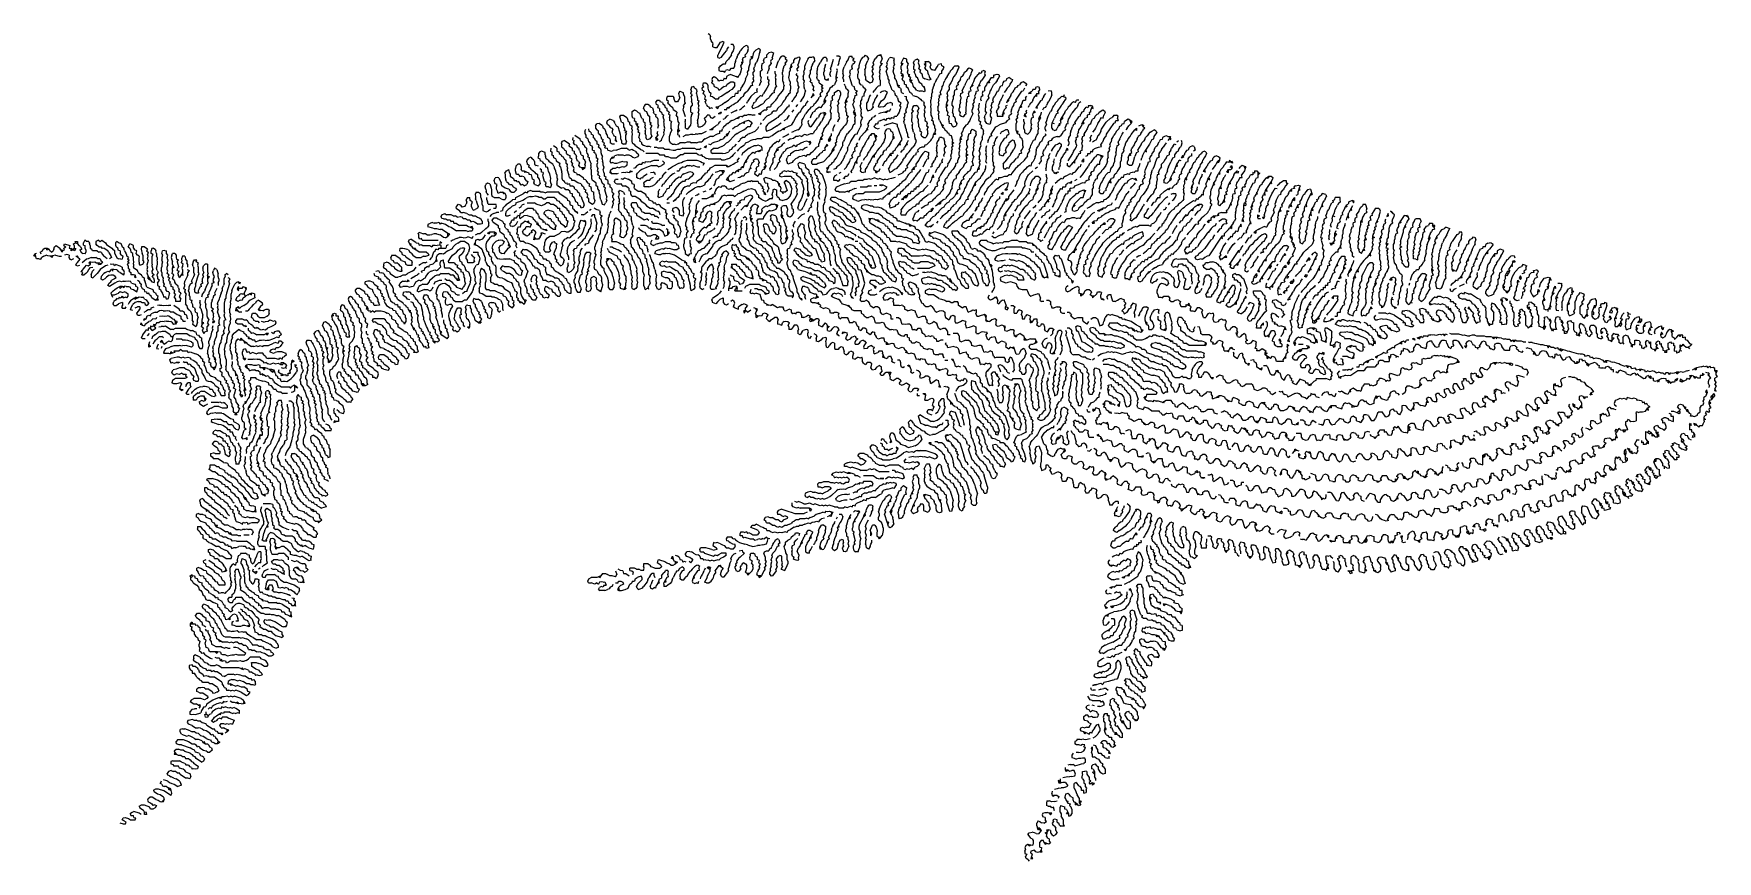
# Model space of a CAD drawing. Extents: x 15 to 2853, y 44 to 1438.
import ezdxf

# ---------------------------------------------------------------- set-up
doc = ezdxf.new("R2010")
doc.units = 0
doc.layers.add('SKETCH', color=1, linetype='CONTINUOUS')

msp = doc.modelspace()

# ---------------------------------------------------------------- linework, layer by layer
at = {"layer": 'SKETCH'}
for p, q in [((1155, 1436), (1152, 1438)), ((1155, 1436), (1156, 1433)), ((1156, 1429), (1156, 1433)), ((1156, 1429), (1157, 1426)), ((1159, 1423), (1157, 1426)), ((1159, 1423), (1160, 1420)), ((1160, 1416), (1160, 1420)), ((1167, 1415), (1173, 1424)), ((1173, 1424), (1176, 1425)), ((1179, 1424), (1176, 1425)), ((1176, 1417), (1177, 1420)), ((1177, 1420), (1179, 1424)), ((1194, 1420), (1190, 1420)), ((1195, 1417), (1194, 1420)), ((1160, 1416), (1163, 1415)), ((1163, 1415), (1167, 1415)), ((1170, 1405), (1168, 1402)), ((1168, 1398), (1168, 1402)), ((1168, 1398), (1171, 1397)), ((1170, 1405), (1176, 1417)), ((1174, 1398), (1171, 1397)), ((1174, 1398), (1180, 1406)), ((1180, 1406), (1183, 1409)), ((1181, 1387), (1182, 1391)), ((1182, 1391), (1186, 1395)), ((1184, 1413), (1183, 1409)), ((1186, 1416), (1184, 1413)), ((1188, 1398), (1186, 1395)), ((1191, 1402), (1188, 1398)), ((1191, 1402), (1192, 1406)), ((1194, 1409), (1192, 1406)), ((1195, 1413), (1194, 1409)), ((1195, 1417), (1195, 1413)), ((1198, 1391), (1197, 1388)), ((1198, 1391), (1199, 1395)), ((1201, 1399), (1199, 1395)), ((1201, 1399), (1202, 1402)), ((1202, 1402), (1205, 1406)), ((1205, 1406), (1206, 1409)), ((1209, 1413), (1206, 1409)), ((1208, 1390), (1211, 1391)), ((1212, 1416), (1209, 1413)), ((1209, 1387), (1211, 1391)), ((1211, 1398), (1210, 1395)), ((1211, 1391), (1210, 1395)), ((1211, 1398), (1215, 1399)), ((1216, 1418), (1212, 1416)), ((1217, 1405), (1214, 1402)), ((1214, 1402), (1215, 1399)), ((1219, 1417), (1216, 1418)), ((1219, 1409), (1217, 1405)), ((1220, 1413), (1219, 1417)), ((1219, 1409), (1220, 1413)), ((1223, 1395), (1222, 1391)), ((1222, 1391), (1222, 1387)), ((1223, 1395), (1226, 1396)), ((1224, 1399), (1227, 1400)), ((1224, 1399), (1226, 1396)), ((1228, 1404), (1226, 1396)), ((1229, 1407), (1228, 1404)), ((1233, 1411), (1229, 1407)), ((1233, 1411), (1237, 1413)), ((1235, 1393), (1233, 1389)), ((1235, 1393), (1236, 1396)), ((1238, 1404), (1236, 1396)), ((1240, 1411), (1237, 1413)), ((1239, 1407), (1238, 1404)), ((1239, 1407), (1240, 1411)), ((1245, 1393), (1247, 1397)), ((1245, 1393), (1246, 1389)), ((1250, 1398), (1247, 1397)), ((1250, 1402), (1254, 1406)), ((1250, 1402), (1250, 1398)), ((1259, 1407), (1254, 1406)), ((1258, 1394), (1257, 1391)), ((1257, 1391), (1258, 1388)), ((1258, 1394), (1261, 1395)), ((1259, 1407), (1262, 1406)), ((1262, 1406), (1260, 1398)), ((1261, 1395), (1260, 1398)), ((1269, 1389), (1271, 1393)), ((1273, 1396), (1271, 1393)), ((1273, 1396), (1276, 1400)), ((1280, 1400), (1276, 1400)), ((1280, 1400), (1283, 1398)), ((1283, 1398), (1282, 1395)), ((1285, 1393), (1282, 1395)), ((1285, 1393), (1282, 1389)), ((1298, 1396), (1296, 1393)), ((1296, 1393), (1296, 1389)), ((1301, 1397), (1298, 1396)), ((1301, 1397), (1305, 1399)), ((1305, 1399), (1307, 1396)), ((1305, 1389), (1306, 1393)), ((1306, 1393), (1307, 1396)), ((1320, 1395), (1316, 1387)), ((1320, 1395), (1322, 1398)), ((1326, 1398), (1322, 1398)), ((1329, 1399), (1326, 1398)), ((1329, 1399), (1331, 1396)), ((1332, 1393), (1329, 1389)), ((1332, 1393), (1331, 1396)), ((1343, 1393), (1341, 1389)), ((1343, 1393), (1347, 1398)), ((1351, 1398), (1347, 1398)), ((1351, 1398), (1352, 1395)), ((1352, 1395), (1352, 1391)), ((1361, 1387), (1363, 1395)), ((1372, 1400), (1368, 1400)), ((1375, 1398), (1372, 1400)), ((1372, 1388), (1373, 1391)), ((1373, 1391), (1374, 1395)), ((1374, 1395), (1375, 1398)), ((1385, 1390), (1388, 1394)), ((1388, 1394), (1390, 1400)), ((1390, 1400), (1394, 1400)), ((1395, 1397), (1394, 1400)), ((1398, 1396), (1395, 1397)), ((1396, 1393), (1398, 1396)), ((1396, 1393), (1399, 1391)), ((1399, 1391), (1398, 1388)), ((1408, 1391), (1407, 1388)), ((1410, 1395), (1408, 1391)), ((1412, 1398), (1410, 1395)), ((1415, 1399), (1412, 1398)), ((1416, 1402), (1415, 1399)), ((1416, 1402), (1420, 1400)), ((1419, 1388), (1421, 1393)), ((1422, 1397), (1420, 1400)), ((1422, 1397), (1421, 1393)), ((1430, 1389), (1432, 1393)), ((1432, 1393), (1434, 1396)), ((1437, 1400), (1434, 1396)), ((1440, 1402), (1437, 1400)), ((1440, 1402), (1443, 1403)), ((1444, 1400), (1440, 1402)), ((1444, 1393), (1442, 1389)), ((1445, 1397), (1443, 1403)), ((1445, 1397), (1444, 1393)), ((1453, 1389), (1457, 1397)), ((1460, 1398), (1457, 1397)), ((1466, 1396), (1460, 1398)), ((1465, 1393), (1466, 1396)), ((1465, 1393), (1465, 1389)), ((1481, 1397), (1477, 1389)), ((1487, 1395), (1481, 1397)), ((1487, 1391), (1487, 1395)), ((1489, 1388), (1487, 1391)), ((1498, 1389), (1500, 1393)), ((1504, 1395), (1500, 1393)), ((1507, 1393), (1504, 1395)), ((1507, 1393), (1506, 1389)), ((1519, 1388), (1518, 1391)), ((1518, 1391), (1523, 1391)), ((1526, 1389), (1523, 1391)), ((1159, 1364), (1158, 1361)), ((1159, 1364), (1162, 1366)), ((1162, 1366), (1165, 1364)), ((1168, 1361), (1165, 1364)), ((1170, 1380), (1173, 1384)), ((1170, 1380), (1170, 1376)), ((1170, 1376), (1173, 1375)), ((1173, 1384), (1177, 1387)), ((1173, 1375), (1177, 1375)), ((1177, 1387), (1181, 1387)), ((1177, 1375), (1180, 1373)), ((1179, 1363), (1177, 1359)), ((1179, 1363), (1182, 1362)), ((1180, 1373), (1181, 1376)), ((1184, 1377), (1181, 1376)), ((1183, 1366), (1182, 1362)), ((1187, 1368), (1183, 1366)), ((1188, 1376), (1184, 1377)), ((1190, 1369), (1187, 1368)), ((1188, 1376), (1191, 1380)), ((1190, 1369), (1199, 1366)), ((1191, 1380), (1195, 1380)), ((1195, 1380), (1197, 1384)), ((1197, 1384), (1197, 1388)), ((1202, 1364), (1199, 1366)), ((1202, 1364), (1204, 1368)), ((1206, 1371), (1204, 1368)), ((1207, 1375), (1206, 1371)), ((1207, 1384), (1209, 1387)), ((1208, 1380), (1207, 1384)), ((1208, 1380), (1207, 1375)), ((1208, 1390), (1209, 1387)), ((1215, 1362), (1219, 1370)), ((1218, 1373), (1220, 1376)), ((1219, 1370), (1218, 1373)), ((1221, 1384), (1220, 1380)), ((1220, 1380), (1220, 1376)), ((1222, 1387), (1221, 1384)), ((1230, 1376), (1228, 1373)), ((1228, 1369), (1228, 1373)), ((1229, 1366), (1228, 1369)), ((1228, 1362), (1229, 1366)), ((1229, 1379), (1230, 1382)), ((1230, 1376), (1229, 1379)), ((1231, 1386), (1230, 1382)), ((1231, 1386), (1233, 1389)), ((1240, 1375), (1243, 1377)), ((1240, 1367), (1240, 1375)), ((1241, 1364), (1240, 1367)), ((1241, 1364), (1240, 1360)), ((1243, 1388), (1242, 1384)), ((1242, 1384), (1242, 1380)), ((1242, 1380), (1243, 1377)), ((1243, 1388), (1246, 1389)), ((1252, 1371), (1253, 1375)), ((1252, 1366), (1252, 1362)), ((1255, 1380), (1253, 1375)), ((1258, 1388), (1255, 1384)), ((1255, 1380), (1255, 1384)), ((1265, 1371), (1265, 1375)), ((1265, 1371), (1266, 1368)), ((1266, 1368), (1265, 1364)), ((1265, 1364), (1266, 1361)), ((1267, 1384), (1266, 1380)), ((1269, 1389), (1267, 1384)), ((1278, 1376), (1277, 1373)), ((1277, 1369), (1277, 1373)), ((1277, 1369), (1278, 1366)), ((1278, 1376), (1280, 1384)), ((1278, 1358), (1278, 1366)), ((1283, 1386), (1280, 1384)), ((1283, 1386), (1282, 1389)), ((1288, 1364), (1289, 1369)), ((1289, 1360), (1288, 1364)), ((1289, 1373), (1291, 1377)), ((1289, 1369), (1289, 1373)), ((1292, 1385), (1290, 1380)), ((1290, 1380), (1293, 1382)), ((1291, 1377), (1290, 1380)), ((1292, 1385), (1293, 1388)), ((1292, 1385), (1293, 1382)), ((1296, 1389), (1293, 1388)), ((1300, 1368), (1302, 1371)), ((1303, 1366), (1300, 1368)), ((1304, 1382), (1301, 1378)), ((1301, 1378), (1303, 1375)), ((1303, 1366), (1302, 1362)), ((1303, 1385), (1305, 1389)), ((1303, 1385), (1304, 1382)), ((1312, 1366), (1313, 1369)), ((1312, 1366), (1312, 1362)), ((1313, 1373), (1314, 1376)), ((1313, 1373), (1313, 1369)), ((1315, 1380), (1314, 1376)), ((1316, 1387), (1315, 1384)), ((1315, 1380), (1315, 1384)), ((1324, 1371), (1323, 1368)), ((1323, 1364), (1323, 1368)), ((1323, 1364), (1325, 1360)), ((1324, 1375), (1326, 1378)), ((1324, 1375), (1324, 1371)), ((1328, 1386), (1326, 1382)), ((1326, 1378), (1326, 1382)), ((1328, 1386), (1329, 1389)), ((1336, 1379), (1335, 1375)), ((1335, 1375), (1335, 1371)), ((1336, 1368), (1335, 1371)), ((1335, 1364), (1336, 1368)), ((1336, 1361), (1335, 1364)), ((1336, 1379), (1337, 1382)), ((1337, 1382), (1339, 1386)), ((1339, 1386), (1341, 1389)), ((1348, 1376), (1347, 1373)), ((1347, 1369), (1347, 1373)), ((1348, 1366), (1347, 1369)), ((1349, 1384), (1348, 1380)), ((1348, 1376), (1348, 1380)), ((1348, 1366), (1348, 1362)), ((1349, 1384), (1350, 1387)), ((1357, 1369), (1358, 1373)), ((1357, 1369), (1358, 1366)), ((1360, 1384), (1358, 1380)), ((1359, 1376), (1358, 1380)), ((1358, 1373), (1359, 1376)), ((1360, 1384), (1361, 1387)), ((1368, 1370), (1367, 1366)), ((1367, 1366), (1370, 1364)), ((1367, 1366), (1367, 1362)), ((1370, 1364), (1367, 1362)), ((1368, 1370), (1370, 1376)), ((1370, 1376), (1369, 1379)), ((1372, 1388), (1370, 1384)), ((1379, 1375), (1380, 1379)), ((1379, 1375), (1379, 1371)), ((1380, 1368), (1379, 1371)), ((1380, 1368), (1379, 1364)), ((1380, 1361), (1379, 1364)), ((1380, 1379), (1381, 1382)), ((1385, 1390), (1381, 1382)), ((1390, 1366), (1392, 1370)), ((1393, 1357), (1390, 1366)), ((1391, 1373), (1392, 1377)), ((1392, 1370), (1391, 1373)), ((1395, 1379), (1392, 1377)), ((1394, 1382), (1395, 1386)), ((1395, 1379), (1394, 1382)), ((1398, 1388), (1395, 1386)), ((1404, 1377), (1406, 1380)), ((1404, 1377), (1405, 1373)), ((1405, 1373), (1404, 1370)), ((1404, 1366), (1404, 1370)), ((1405, 1362), (1404, 1366)), ((1407, 1388), (1406, 1384)), ((1406, 1384), (1406, 1380)), ((1416, 1377), (1417, 1380)), ((1416, 1377), (1416, 1369)), ((1417, 1366), (1416, 1369)), ((1417, 1384), (1419, 1388)), ((1417, 1384), (1417, 1380)), ((1417, 1366), (1417, 1362)), ((1431, 1386), (1428, 1382)), ((1428, 1382), (1430, 1379)), ((1430, 1379), (1428, 1376)), ((1428, 1376), (1430, 1370)), ((1430, 1370), (1428, 1367)), ((1428, 1367), (1430, 1361)), ((1431, 1386), (1430, 1389)), ((1442, 1384), (1441, 1380)), ((1441, 1380), (1442, 1377)), ((1441, 1373), (1442, 1377)), ((1442, 1370), (1441, 1373)), ((1441, 1366), (1442, 1370)), ((1441, 1366), (1441, 1362)), ((1442, 1389), (1445, 1388)), ((1445, 1388), (1442, 1384)), ((1452, 1382), (1454, 1386)), ((1452, 1382), (1454, 1379)), ((1452, 1375), (1454, 1379)), ((1455, 1366), (1452, 1375)), ((1454, 1386), (1453, 1389)), ((1455, 1366), (1455, 1362)), ((1466, 1386), (1464, 1382)), ((1464, 1382), (1465, 1379)), ((1464, 1375), (1465, 1379)), ((1465, 1371), (1464, 1375)), ((1465, 1389), (1466, 1386)), ((1466, 1368), (1465, 1371)), ((1466, 1368), (1466, 1364)), ((1468, 1361), (1466, 1364)), ((1477, 1389), (1480, 1388)), ((1477, 1389), (1478, 1385)), ((1477, 1382), (1478, 1385)), ((1477, 1378), (1477, 1382)), ((1477, 1378), (1478, 1375)), ((1477, 1371), (1478, 1375)), ((1480, 1370), (1477, 1371)), ((1480, 1388), (1478, 1385)), ((1478, 1367), (1480, 1370)), ((1481, 1366), (1478, 1367)), ((1479, 1362), (1481, 1366)), ((1481, 1366), (1480, 1370)), ((1489, 1388), (1488, 1384)), ((1488, 1380), (1488, 1384)), ((1489, 1377), (1488, 1380)), ((1488, 1373), (1489, 1377)), ((1489, 1370), (1488, 1373)), ((1489, 1370), (1492, 1369)), ((1489, 1370), (1490, 1366)), ((1490, 1366), (1492, 1369)), ((1493, 1364), (1490, 1366)), ((1493, 1364), (1492, 1361)), ((1499, 1386), (1498, 1389)), ((1499, 1386), (1498, 1382)), ((1498, 1382), (1498, 1378)), ((1498, 1378), (1501, 1377)), ((1499, 1373), (1501, 1377)), ((1499, 1373), (1501, 1370)), ((1501, 1370), (1502, 1366)), ((1502, 1366), (1505, 1364)), ((1507, 1358), (1505, 1364)), ((1506, 1389), (1507, 1386)), ((1507, 1386), (1508, 1382)), ((1507, 1379), (1508, 1382)), ((1507, 1379), (1510, 1377)), ((1510, 1377), (1509, 1373)), ((1509, 1373), (1512, 1371)), ((1513, 1368), (1512, 1371)), ((1514, 1364), (1513, 1368)), ((1514, 1364), (1517, 1362)), ((1519, 1388), (1516, 1386)), ((1519, 1384), (1516, 1386)), ((1517, 1380), (1519, 1384)), ((1517, 1380), (1519, 1377)), ((1519, 1384), (1519, 1388)), ((1522, 1375), (1519, 1377)), ((1523, 1371), (1522, 1375)), ((1524, 1368), (1523, 1371)), ((1524, 1368), (1525, 1364)), ((1525, 1364), (1527, 1361)), ((1528, 1386), (1526, 1389)), ((1526, 1382), (1528, 1386)), ((1527, 1379), (1526, 1382)), ((1527, 1379), (1530, 1377)), ((1534, 1376), (1530, 1377)), ((1534, 1376), (1538, 1382)), ((1538, 1382), (1540, 1386)), ((1542, 1370), (1538, 1362)), ((1545, 1387), (1540, 1386)), ((1545, 1371), (1542, 1370)), ((1546, 1384), (1545, 1387)), ((1548, 1379), (1545, 1375)), ((1545, 1375), (1545, 1371)), ((1549, 1382), (1546, 1384)), ((1549, 1382), (1548, 1379)), ((1555, 1366), (1552, 1362)), ((1555, 1366), (1559, 1372)), ((1560, 1375), (1559, 1372)), ((1560, 1375), (1563, 1378)), ((1565, 1381), (1563, 1378)), ((1566, 1366), (1564, 1362)), ((1568, 1384), (1565, 1381)), ((1569, 1369), (1566, 1366)), ((1568, 1384), (1572, 1384)), ((1571, 1373), (1569, 1369)), ((1572, 1376), (1571, 1373)), ((1575, 1382), (1572, 1384)), ((1572, 1376), (1574, 1379)), ((1574, 1379), (1575, 1382)), ((1577, 1361), (1578, 1364)), ((1581, 1367), (1578, 1364)), ((1581, 1367), (1583, 1370)), ((1583, 1370), (1584, 1373)), ((1584, 1373), (1587, 1375)), ((1589, 1378), (1587, 1375)), ((1592, 1380), (1589, 1378)), ((1595, 1379), (1592, 1380)), ((1592, 1362), (1593, 1366)), ((1593, 1366), (1595, 1370)), ((1595, 1379), (1598, 1377)), ((1595, 1370), (1596, 1373)), ((1596, 1373), (1598, 1377)), ((1601, 1362), (1604, 1366)), ((1604, 1366), (1607, 1369)), ((1609, 1372), (1607, 1369)), ((1612, 1371), (1609, 1372)), ((1613, 1375), (1612, 1371)), ((1613, 1375), (1616, 1376)), ((1619, 1368), (1613, 1360)), ((1619, 1375), (1616, 1376)), ((1619, 1375), (1618, 1371)), ((1618, 1371), (1619, 1368)), ((1629, 1364), (1625, 1358)), ((1629, 1364), (1633, 1364)), ((1633, 1368), (1639, 1370)), ((1633, 1368), (1633, 1364)), ((1639, 1370), (1642, 1369)), ((1641, 1362), (1643, 1366)), ((1642, 1369), (1643, 1366)), ((1655, 1362), (1659, 1364)), ((1662, 1362), (1659, 1364)), ((1104, 1341), (1102, 1337)), ((1102, 1337), (1103, 1333)), ((1104, 1341), (1110, 1339)), ((1111, 1335), (1110, 1339)), ((1112, 1332), (1111, 1335)), ((1124, 1341), (1122, 1337)), ((1125, 1335), (1122, 1337)), ((1124, 1348), (1123, 1344)), ((1124, 1341), (1123, 1344)), ((1125, 1335), (1123, 1332)), ((1128, 1349), (1124, 1348)), ((1129, 1346), (1128, 1349)), ((1132, 1344), (1129, 1346)), ((1132, 1344), (1133, 1340)), ((1132, 1337), (1133, 1340)), ((1132, 1337), (1133, 1334)), ((1133, 1334), (1134, 1330)), ((1144, 1348), (1141, 1346)), ((1141, 1346), (1142, 1343)), ((1145, 1341), (1142, 1343)), ((1143, 1351), (1144, 1355)), ((1143, 1351), (1144, 1348)), ((1145, 1341), (1143, 1337)), ((1146, 1335), (1143, 1337)), ((1144, 1355), (1148, 1355)), ((1146, 1335), (1147, 1332)), ((1148, 1355), (1151, 1353)), ((1152, 1350), (1151, 1353)), ((1152, 1346), (1152, 1350)), ((1153, 1342), (1152, 1346)), ((1153, 1342), (1154, 1339)), ((1157, 1337), (1154, 1339)), ((1156, 1333), (1157, 1337)), ((1158, 1361), (1159, 1358)), ((1158, 1355), (1159, 1358)), ((1158, 1355), (1161, 1353)), ((1161, 1353), (1162, 1349)), ((1162, 1349), (1165, 1348)), ((1165, 1348), (1168, 1346)), ((1170, 1358), (1168, 1361)), ((1168, 1346), (1170, 1343)), ((1174, 1360), (1170, 1358)), ((1170, 1343), (1175, 1346)), ((1174, 1360), (1177, 1359)), ((1179, 1349), (1175, 1346)), ((1184, 1339), (1175, 1333)), ((1179, 1349), (1183, 1350)), ((1183, 1350), (1184, 1353)), ((1184, 1353), (1190, 1357)), ((1184, 1339), (1188, 1342)), ((1192, 1344), (1188, 1342)), ((1190, 1357), (1194, 1357)), ((1195, 1348), (1192, 1344)), ((1194, 1357), (1197, 1355)), ((1197, 1351), (1195, 1348)), ((1197, 1351), (1197, 1355)), ((1197, 1333), (1198, 1337)), ((1202, 1337), (1198, 1337)), ((1206, 1342), (1202, 1341)), ((1202, 1341), (1202, 1337)), ((1207, 1346), (1206, 1342)), ((1210, 1350), (1207, 1346)), ((1210, 1350), (1212, 1353)), ((1212, 1335), (1211, 1332)), ((1212, 1353), (1214, 1357)), ((1212, 1335), (1215, 1339)), ((1215, 1362), (1214, 1357)), ((1215, 1339), (1218, 1342)), ((1224, 1350), (1218, 1342)), ((1227, 1351), (1224, 1350)), ((1231, 1339), (1224, 1332)), ((1229, 1359), (1226, 1355)), ((1227, 1351), (1226, 1355)), ((1229, 1359), (1228, 1362)), ((1231, 1339), (1235, 1340)), ((1234, 1343), (1235, 1346)), ((1235, 1340), (1234, 1343)), ((1240, 1334), (1236, 1330)), ((1239, 1353), (1238, 1350)), ((1239, 1353), (1241, 1357)), ((1240, 1360), (1241, 1357)), ((1240, 1334), (1243, 1333)), ((1243, 1333), (1245, 1337)), ((1251, 1346), (1245, 1337)), ((1253, 1350), (1251, 1346)), ((1252, 1362), (1255, 1360)), ((1255, 1360), (1253, 1357)), ((1253, 1357), (1254, 1353)), ((1254, 1353), (1253, 1350)), ((1260, 1337), (1256, 1333)), ((1264, 1339), (1260, 1337)), ((1265, 1346), (1263, 1342)), ((1264, 1339), (1263, 1342)), ((1265, 1346), (1267, 1349)), ((1266, 1352), (1266, 1361)), ((1266, 1352), (1267, 1349)), ((1270, 1333), (1274, 1337)), ((1274, 1337), (1277, 1341)), ((1277, 1341), (1279, 1344)), ((1278, 1358), (1279, 1355)), ((1280, 1351), (1279, 1355)), ((1280, 1351), (1279, 1348)), ((1279, 1348), (1279, 1344)), ((1288, 1337), (1285, 1333)), ((1288, 1337), (1291, 1339)), ((1290, 1357), (1289, 1360)), ((1290, 1357), (1290, 1353)), ((1291, 1350), (1290, 1353)), ((1291, 1346), (1290, 1342)), ((1291, 1339), (1290, 1342)), ((1291, 1350), (1291, 1346)), ((1300, 1334), (1297, 1330)), ((1301, 1337), (1300, 1334)), ((1303, 1340), (1301, 1337)), ((1302, 1358), (1302, 1362)), ((1302, 1358), (1303, 1355)), ((1303, 1355), (1303, 1351)), ((1303, 1351), (1305, 1348)), ((1305, 1348), (1303, 1344)), ((1303, 1344), (1303, 1340)), ((1314, 1359), (1312, 1362)), ((1314, 1359), (1313, 1355)), ((1314, 1352), (1313, 1355)), ((1314, 1348), (1314, 1352)), ((1315, 1344), (1314, 1348)), ((1314, 1333), (1316, 1341)), ((1315, 1344), (1316, 1341)), ((1324, 1357), (1325, 1360)), ((1324, 1357), (1327, 1355)), ((1328, 1351), (1327, 1355)), ((1329, 1337), (1327, 1333)), ((1327, 1333), (1330, 1334)), ((1328, 1351), (1330, 1348)), ((1329, 1344), (1330, 1348)), ((1331, 1341), (1329, 1344)), ((1329, 1337), (1330, 1334)), ((1336, 1361), (1339, 1359)), ((1339, 1355), (1339, 1359)), ((1339, 1355), (1345, 1351)), ((1341, 1335), (1342, 1339)), ((1341, 1335), (1342, 1332)), ((1342, 1339), (1345, 1341)), ((1343, 1348), (1345, 1351)), ((1343, 1348), (1346, 1346)), ((1346, 1346), (1343, 1344)), ((1345, 1341), (1343, 1344)), ((1351, 1360), (1348, 1362)), ((1353, 1334), (1350, 1332)), ((1355, 1362), (1351, 1360)), ((1354, 1359), (1351, 1360)), ((1356, 1343), (1352, 1337)), ((1353, 1334), (1352, 1337)), ((1354, 1359), (1355, 1362)), ((1357, 1346), (1356, 1343)), ((1360, 1348), (1357, 1346)), ((1362, 1351), (1360, 1348)), ((1361, 1330), (1362, 1334)), ((1362, 1351), (1365, 1352)), ((1362, 1334), (1365, 1335)), ((1366, 1355), (1365, 1352)), ((1365, 1339), (1371, 1343)), ((1365, 1335), (1365, 1339)), ((1368, 1359), (1366, 1355)), ((1367, 1362), (1368, 1359)), ((1371, 1343), (1374, 1342)), ((1375, 1339), (1374, 1342)), ((1375, 1335), (1374, 1332)), ((1375, 1339), (1375, 1335)), ((1380, 1361), (1380, 1357)), ((1383, 1350), (1382, 1353)), ((1383, 1350), (1384, 1346)), ((1384, 1346), (1387, 1344)), ((1389, 1341), (1387, 1344)), ((1388, 1337), (1389, 1341)), ((1388, 1333), (1388, 1337)), ((1394, 1353), (1393, 1357)), ((1395, 1350), (1394, 1353)), ((1395, 1350), (1398, 1349)), ((1400, 1343), (1398, 1349)), ((1399, 1330), (1400, 1334)), ((1400, 1343), (1403, 1342)), ((1400, 1334), (1403, 1335)), ((1403, 1342), (1401, 1339)), ((1403, 1335), (1401, 1339)), ((1405, 1362), (1407, 1359)), ((1407, 1355), (1407, 1359)), ((1409, 1352), (1407, 1355)), ((1412, 1351), (1409, 1352)), ((1412, 1351), (1413, 1348)), ((1413, 1348), (1416, 1346)), ((1416, 1340), (1415, 1337)), ((1415, 1333), (1415, 1337)), ((1418, 1343), (1416, 1346)), ((1416, 1340), (1418, 1343)), ((1419, 1359), (1417, 1362)), ((1419, 1359), (1425, 1355)), ((1424, 1332), (1426, 1335)), ((1425, 1355), (1429, 1357)), ((1429, 1357), (1430, 1361)), ((1430, 1339), (1432, 1342)), ((1435, 1346), (1432, 1342)), ((1435, 1346), (1439, 1350)), ((1436, 1332), (1438, 1335)), ((1439, 1350), (1442, 1351)), ((1441, 1362), (1442, 1359)), ((1442, 1359), (1442, 1351)), ((1442, 1339), (1445, 1341)), ((1445, 1341), (1448, 1342)), ((1451, 1341), (1448, 1342)), ((1454, 1339), (1451, 1341)), ((1451, 1332), (1452, 1335)), ((1452, 1335), (1454, 1339)), ((1455, 1362), (1457, 1359)), ((1457, 1355), (1457, 1359)), ((1459, 1352), (1457, 1355)), ((1462, 1343), (1459, 1352)), ((1462, 1343), (1465, 1342)), ((1466, 1339), (1465, 1342)), ((1466, 1339), (1467, 1335)), ((1467, 1335), (1470, 1333)), ((1468, 1361), (1471, 1352)), ((1473, 1348), (1471, 1352)), ((1471, 1352), (1474, 1351)), ((1474, 1351), (1473, 1348)), ((1476, 1346), (1473, 1348)), ((1476, 1346), (1477, 1343)), ((1478, 1339), (1477, 1343)), ((1478, 1339), (1481, 1337)), ((1480, 1359), (1479, 1362)), ((1483, 1357), (1480, 1359)), ((1483, 1353), (1483, 1357)), ((1483, 1353), (1486, 1352)), ((1486, 1348), (1486, 1352)), ((1489, 1346), (1486, 1348)), ((1491, 1342), (1489, 1346)), ((1491, 1342), (1492, 1339)), ((1493, 1357), (1492, 1361)), ((1492, 1361), (1495, 1360)), ((1495, 1337), (1492, 1339)), ((1495, 1360), (1493, 1357)), ((1493, 1357), (1496, 1355)), ((1497, 1334), (1495, 1337)), ((1496, 1355), (1497, 1351)), ((1497, 1351), (1498, 1348)), ((1497, 1334), (1503, 1332)), ((1501, 1346), (1498, 1348)), ((1503, 1343), (1501, 1346)), ((1503, 1343), (1509, 1341)), ((1509, 1355), (1507, 1358)), ((1512, 1353), (1509, 1355)), ((1513, 1341), (1509, 1341)), ((1513, 1350), (1512, 1353)), ((1513, 1350), (1516, 1349)), ((1517, 1346), (1513, 1350)), ((1516, 1340), (1513, 1341)), ((1518, 1343), (1516, 1349)), ((1518, 1343), (1516, 1340)), ((1521, 1361), (1517, 1362)), ((1524, 1360), (1521, 1361)), ((1527, 1361), (1524, 1360)), ((1530, 1340), (1529, 1337)), ((1529, 1333), (1529, 1337)), ((1531, 1348), (1530, 1344)), ((1530, 1340), (1530, 1344)), ((1533, 1352), (1531, 1348)), ((1533, 1352), (1534, 1355)), ((1536, 1359), (1534, 1355)), ((1536, 1359), (1538, 1362)), ((1544, 1335), (1541, 1334)), ((1541, 1334), (1542, 1331)), ((1543, 1339), (1545, 1344)), ((1543, 1339), (1544, 1335)), ((1546, 1348), (1545, 1344)), ((1546, 1348), (1548, 1351)), ((1548, 1351), (1549, 1355)), ((1549, 1355), (1551, 1359)), ((1552, 1362), (1551, 1359)), ((1556, 1334), (1554, 1331)), ((1555, 1337), (1556, 1341)), ((1556, 1334), (1555, 1337)), ((1558, 1344), (1556, 1341)), ((1558, 1348), (1559, 1352)), ((1558, 1348), (1558, 1344)), ((1561, 1355), (1559, 1352)), ((1563, 1359), (1561, 1355)), ((1564, 1362), (1563, 1359)), ((1565, 1332), (1567, 1335)), ((1567, 1339), (1568, 1343)), ((1567, 1335), (1567, 1339)), ((1571, 1344), (1568, 1343)), ((1571, 1351), (1570, 1348)), ((1570, 1348), (1571, 1344)), ((1574, 1352), (1571, 1351)), ((1577, 1361), (1573, 1355)), ((1574, 1352), (1573, 1355)), ((1577, 1333), (1578, 1337)), ((1578, 1337), (1581, 1339)), ((1580, 1342), (1584, 1350)), ((1580, 1342), (1581, 1339)), ((1585, 1353), (1584, 1350)), ((1589, 1361), (1585, 1353)), ((1592, 1362), (1589, 1361)), ((1592, 1341), (1591, 1337)), ((1592, 1333), (1591, 1337)), ((1592, 1341), (1595, 1342)), ((1594, 1346), (1595, 1349)), ((1595, 1342), (1594, 1346)), ((1599, 1357), (1595, 1349)), ((1595, 1349), (1598, 1350)), ((1597, 1353), (1598, 1350)), ((1601, 1362), (1599, 1357)), ((1603, 1337), (1601, 1333)), ((1603, 1337), (1604, 1341)), ((1604, 1341), (1607, 1342)), ((1606, 1346), (1607, 1349)), ((1606, 1346), (1607, 1342)), ((1611, 1357), (1607, 1349)), ((1610, 1350), (1607, 1349)), ((1609, 1353), (1610, 1350)), ((1611, 1357), (1613, 1360)), ((1612, 1332), (1615, 1334)), ((1615, 1341), (1614, 1337)), ((1614, 1337), (1615, 1334)), ((1615, 1341), (1618, 1342)), ((1619, 1349), (1618, 1346)), ((1618, 1346), (1618, 1342)), ((1621, 1352), (1619, 1349)), ((1622, 1355), (1621, 1352)), ((1622, 1355), (1625, 1358)), ((1626, 1355), (1622, 1355)), ((1624, 1333), (1626, 1337)), ((1625, 1358), (1626, 1355)), ((1627, 1341), (1626, 1337)), ((1629, 1344), (1627, 1341)), ((1629, 1344), (1633, 1352)), ((1633, 1352), (1636, 1355)), ((1639, 1341), (1635, 1333)), ((1639, 1359), (1636, 1355)), ((1639, 1359), (1641, 1362)), ((1639, 1341), (1642, 1342)), ((1642, 1342), (1643, 1346)), ((1643, 1346), (1645, 1350)), ((1645, 1350), (1648, 1351)), ((1648, 1351), (1649, 1355)), ((1649, 1335), (1648, 1332)), ((1649, 1355), (1651, 1358)), ((1651, 1358), (1654, 1359)), ((1653, 1342), (1651, 1339)), ((1656, 1346), (1653, 1342)), ((1655, 1362), (1654, 1359)), ((1660, 1350), (1656, 1346)), ((1662, 1334), (1658, 1328)), ((1660, 1350), (1661, 1353)), ((1661, 1353), (1664, 1357)), ((1662, 1362), (1665, 1361)), ((1662, 1334), (1663, 1337)), ((1666, 1340), (1663, 1337)), ((1665, 1361), (1664, 1357)), ((1666, 1340), (1668, 1343)), ((1669, 1346), (1668, 1343)), ((1672, 1348), (1669, 1346)), ((1680, 1341), (1670, 1326)), ((1674, 1351), (1672, 1348)), ((1674, 1351), (1677, 1352)), ((1679, 1355), (1677, 1352)), ((1683, 1357), (1679, 1355)), ((1680, 1341), (1683, 1342)), ((1689, 1353), (1683, 1357)), ((1685, 1346), (1683, 1342)), ((1689, 1353), (1687, 1350)), ((1692, 1337), (1695, 1340)), ((1696, 1337), (1692, 1337)), ((1695, 1340), (1698, 1341)), ((1695, 1340), (1696, 1337)), ((1699, 1344), (1698, 1341)), ((1703, 1344), (1699, 1344)), ((1704, 1348), (1703, 1344)), ((1706, 1337), (1703, 1333)), ((1704, 1348), (1707, 1349)), ((1706, 1332), (1706, 1337)), ((1706, 1337), (1710, 1337)), ((1707, 1349), (1710, 1348)), ((1711, 1344), (1709, 1341)), ((1710, 1337), (1709, 1341)), ((1711, 1344), (1710, 1348)), ((1718, 1333), (1721, 1337)), ((1730, 1342), (1725, 1341)), ((1731, 1339), (1730, 1342)), ((1731, 1335), (1730, 1332)), ((1731, 1335), (1731, 1339)), ((1752, 1335), (1751, 1332)), ((1024, 1307), (1028, 1310)), ((1024, 1299), (1024, 1307)), ((1028, 1310), (1031, 1308)), ((1034, 1305), (1031, 1308)), ((1043, 1312), (1044, 1316)), ((1043, 1312), (1045, 1308)), ((1046, 1319), (1044, 1316)), ((1045, 1308), (1048, 1307)), ((1050, 1319), (1046, 1319)), ((1048, 1307), (1050, 1301)), ((1053, 1317), (1050, 1319)), ((1053, 1317), (1055, 1314)), ((1058, 1313), (1055, 1314)), ((1058, 1313), (1059, 1310)), ((1059, 1310), (1060, 1306)), ((1061, 1303), (1060, 1306)), ((1066, 1326), (1064, 1323)), ((1065, 1319), (1064, 1323)), ((1068, 1317), (1065, 1319)), ((1066, 1326), (1070, 1326)), ((1067, 1313), (1068, 1317)), ((1070, 1312), (1067, 1313)), ((1070, 1326), (1071, 1323)), ((1070, 1312), (1070, 1308)), ((1070, 1308), (1073, 1306)), ((1075, 1322), (1071, 1323)), ((1073, 1306), (1074, 1303)), ((1075, 1322), (1076, 1319)), ((1079, 1317), (1076, 1319)), ((1080, 1313), (1079, 1317)), ((1083, 1312), (1080, 1313)), ((1083, 1333), (1082, 1330)), ((1082, 1326), (1082, 1330)), ((1085, 1324), (1082, 1326)), ((1083, 1333), (1093, 1333)), ((1083, 1308), (1083, 1312)), ((1086, 1306), (1083, 1308)), ((1084, 1321), (1085, 1324)), ((1084, 1321), (1087, 1319)), ((1086, 1306), (1085, 1303)), ((1089, 1316), (1087, 1319)), ((1089, 1316), (1092, 1314)), ((1092, 1314), (1093, 1310)), ((1093, 1333), (1094, 1330)), ((1099, 1306), (1093, 1310)), ((1095, 1326), (1094, 1330)), ((1095, 1326), (1096, 1323)), ((1100, 1323), (1096, 1323)), ((1099, 1306), (1098, 1301)), ((1102, 1326), (1100, 1323)), ((1104, 1330), (1102, 1326)), ((1103, 1333), (1104, 1330)), ((1113, 1321), (1110, 1317)), ((1110, 1317), (1111, 1314)), ((1110, 1310), (1111, 1314)), ((1114, 1298), (1110, 1310)), ((1112, 1332), (1112, 1324)), ((1112, 1324), (1113, 1321)), ((1123, 1332), (1124, 1328)), ((1123, 1314), (1125, 1317)), ((1123, 1306), (1123, 1314)), ((1123, 1306), (1126, 1304)), ((1124, 1328), (1124, 1324)), ((1125, 1321), (1124, 1324)), ((1125, 1321), (1125, 1317)), ((1134, 1330), (1134, 1326)), ((1137, 1324), (1134, 1326)), ((1135, 1321), (1137, 1324)), ((1136, 1317), (1135, 1321)), ((1136, 1317), (1135, 1313)), ((1135, 1313), (1136, 1310)), ((1136, 1310), (1135, 1306)), ((1136, 1303), (1135, 1306)), ((1147, 1332), (1146, 1328)), ((1149, 1326), (1146, 1328)), ((1147, 1323), (1149, 1326)), ((1149, 1319), (1147, 1323)), ((1149, 1319), (1150, 1316)), ((1150, 1316), (1153, 1315)), ((1153, 1315), (1154, 1312)), ((1154, 1312), (1157, 1313)), ((1156, 1333), (1159, 1332)), ((1160, 1312), (1157, 1313)), ((1159, 1332), (1165, 1328)), ((1169, 1328), (1165, 1328)), ((1169, 1315), (1165, 1314)), ((1165, 1314), (1168, 1312)), ((1169, 1315), (1168, 1312)), ((1169, 1328), (1171, 1331)), ((1173, 1317), (1169, 1315)), ((1174, 1306), (1169, 1303)), ((1175, 1333), (1171, 1331)), ((1176, 1319), (1173, 1317)), ((1174, 1306), (1173, 1303)), ((1180, 1322), (1176, 1319)), ((1183, 1310), (1179, 1310)), ((1180, 1322), (1186, 1326)), ((1183, 1310), (1184, 1313)), ((1184, 1313), (1188, 1315)), ((1187, 1312), (1184, 1313)), ((1190, 1330), (1186, 1326)), ((1188, 1315), (1187, 1312)), ((1188, 1315), (1191, 1317)), ((1190, 1330), (1193, 1332)), ((1198, 1308), (1190, 1304)), ((1195, 1319), (1191, 1317)), ((1193, 1332), (1197, 1333)), ((1198, 1321), (1195, 1319)), ((1198, 1321), (1202, 1323)), ((1198, 1308), (1201, 1310)), ((1202, 1323), (1204, 1326)), ((1207, 1330), (1204, 1326)), ((1205, 1310), (1208, 1312)), ((1211, 1332), (1207, 1330)), ((1211, 1315), (1208, 1312)), ((1211, 1315), (1214, 1317)), ((1217, 1321), (1218, 1324)), ((1224, 1332), (1218, 1324)), ((1226, 1315), (1228, 1319)), ((1227, 1312), (1226, 1315)), ((1227, 1312), (1231, 1313)), ((1229, 1322), (1228, 1319)), ((1229, 1322), (1232, 1323)), ((1236, 1315), (1231, 1313)), ((1233, 1326), (1232, 1323)), ((1233, 1326), (1236, 1330)), ((1242, 1319), (1236, 1315)), ((1241, 1305), (1244, 1308)), ((1242, 1319), (1246, 1321)), ((1244, 1308), (1247, 1310)), ((1247, 1324), (1246, 1321)), ((1247, 1324), (1251, 1328)), ((1247, 1310), (1251, 1310)), ((1250, 1313), (1253, 1315)), ((1250, 1313), (1251, 1310)), ((1251, 1328), (1255, 1330)), ((1253, 1315), (1257, 1315)), ((1256, 1333), (1255, 1330)), ((1258, 1319), (1257, 1315)), ((1258, 1319), (1261, 1321)), ((1260, 1306), (1258, 1303)), ((1263, 1308), (1260, 1306)), ((1261, 1321), (1266, 1326)), ((1263, 1308), (1267, 1308)), ((1266, 1326), (1269, 1330)), ((1269, 1312), (1267, 1308)), ((1269, 1330), (1270, 1333)), ((1269, 1312), (1276, 1319)), ((1276, 1319), (1278, 1322)), ((1276, 1303), (1279, 1306)), ((1278, 1322), (1281, 1326)), ((1285, 1314), (1279, 1306)), ((1283, 1330), (1281, 1326)), ((1283, 1330), (1285, 1333)), ((1288, 1315), (1285, 1314)), ((1288, 1315), (1289, 1319)), ((1293, 1323), (1295, 1326)), ((1296, 1310), (1293, 1306)), ((1297, 1330), (1295, 1326)), ((1300, 1315), (1303, 1319)), ((1308, 1308), (1306, 1305)), ((1309, 1326), (1307, 1323)), ((1310, 1312), (1308, 1308)), ((1309, 1326), (1312, 1330)), ((1313, 1316), (1310, 1312)), ((1312, 1330), (1314, 1333)), ((1316, 1317), (1313, 1316)), ((1316, 1317), (1317, 1321)), ((1318, 1306), (1316, 1303)), ((1320, 1325), (1317, 1321)), ((1321, 1310), (1318, 1306)), ((1321, 1310), (1324, 1312)), ((1324, 1312), (1326, 1315)), ((1327, 1333), (1325, 1330)), ((1326, 1315), (1329, 1316)), ((1327, 1303), (1329, 1306)), ((1330, 1319), (1329, 1316)), ((1332, 1307), (1329, 1306)), ((1333, 1321), (1330, 1319)), ((1332, 1307), (1333, 1310)), ((1333, 1321), (1335, 1324)), ((1339, 1314), (1333, 1310)), ((1335, 1324), (1338, 1328)), ((1338, 1328), (1339, 1331)), ((1342, 1332), (1339, 1331)), ((1342, 1313), (1339, 1314)), ((1342, 1313), (1344, 1316)), ((1344, 1316), (1345, 1319)), ((1345, 1319), (1348, 1321)), ((1348, 1328), (1347, 1324)), ((1347, 1324), (1350, 1325)), ((1347, 1324), (1348, 1321)), ((1350, 1332), (1348, 1328)), ((1350, 1325), (1348, 1328)), ((1350, 1325), (1348, 1321)), ((1358, 1317), (1359, 1321)), ((1359, 1314), (1358, 1317)), ((1359, 1314), (1358, 1310)), ((1358, 1306), (1358, 1310)), ((1358, 1306), (1359, 1303)), ((1359, 1325), (1362, 1326)), ((1359, 1321), (1359, 1325)), ((1362, 1326), (1361, 1330)), ((1372, 1321), (1370, 1317)), ((1371, 1314), (1370, 1317)), ((1371, 1324), (1373, 1328)), ((1372, 1321), (1371, 1324)), ((1371, 1306), (1371, 1314)), ((1371, 1306), (1372, 1303)), ((1374, 1332), (1373, 1328)), ((1384, 1326), (1383, 1322)), ((1383, 1322), (1386, 1323)), ((1384, 1319), (1383, 1322)), ((1384, 1319), (1383, 1315)), ((1384, 1312), (1383, 1315)), ((1386, 1330), (1384, 1326)), ((1384, 1326), (1386, 1323)), ((1384, 1312), (1384, 1308)), ((1385, 1305), (1384, 1308)), ((1388, 1333), (1386, 1330)), ((1396, 1319), (1398, 1323)), ((1399, 1310), (1396, 1319)), ((1397, 1326), (1399, 1330)), ((1397, 1326), (1398, 1323)), ((1397, 1306), (1399, 1310)), ((1400, 1305), (1397, 1306)), ((1397, 1306), (1398, 1302)), ((1409, 1321), (1408, 1317)), ((1410, 1311), (1408, 1317)), ((1411, 1328), (1409, 1325)), ((1409, 1321), (1409, 1325)), ((1410, 1311), (1409, 1308)), ((1409, 1308), (1410, 1303)), ((1411, 1328), (1412, 1332)), ((1415, 1333), (1412, 1332)), ((1421, 1324), (1419, 1321)), ((1419, 1321), (1419, 1312)), ((1419, 1312), (1421, 1308)), ((1422, 1328), (1421, 1324)), ((1421, 1308), (1426, 1310)), ((1424, 1332), (1422, 1328)), ((1430, 1314), (1426, 1310)), ((1430, 1321), (1429, 1317)), ((1429, 1317), (1430, 1314)), ((1432, 1324), (1430, 1321)), ((1433, 1328), (1432, 1324)), ((1436, 1332), (1433, 1328)), ((1439, 1315), (1440, 1319)), ((1439, 1315), (1442, 1314)), ((1440, 1319), (1444, 1325)), ((1447, 1315), (1442, 1314)), ((1444, 1325), (1448, 1328)), ((1447, 1315), (1450, 1316)), ((1450, 1306), (1447, 1305)), ((1451, 1332), (1448, 1328)), ((1450, 1316), (1452, 1319)), ((1450, 1306), (1454, 1308)), ((1450, 1306), (1453, 1305)), ((1455, 1321), (1452, 1319)), ((1454, 1308), (1453, 1305)), ((1454, 1308), (1458, 1308)), ((1455, 1321), (1459, 1322)), ((1458, 1308), (1460, 1312)), ((1462, 1321), (1459, 1322)), ((1462, 1321), (1462, 1317)), ((1471, 1330), (1470, 1333)), ((1471, 1330), (1472, 1326)), ((1474, 1323), (1472, 1326)), ((1474, 1306), (1472, 1303)), ((1477, 1321), (1474, 1323)), ((1475, 1310), (1474, 1306)), ((1475, 1317), (1477, 1321)), ((1477, 1314), (1475, 1317)), ((1475, 1310), (1477, 1314)), ((1483, 1333), (1486, 1332)), ((1485, 1308), (1486, 1312)), ((1486, 1305), (1485, 1308)), ((1486, 1328), (1486, 1332)), ((1488, 1325), (1486, 1328)), ((1486, 1312), (1488, 1315)), ((1489, 1322), (1488, 1325)), ((1489, 1322), (1488, 1319)), ((1488, 1315), (1488, 1319)), ((1497, 1314), (1495, 1310)), ((1495, 1310), (1498, 1308)), ((1495, 1304), (1498, 1308)), ((1497, 1314), (1499, 1317)), ((1499, 1317), (1503, 1317)), ((1507, 1330), (1503, 1332)), ((1506, 1315), (1503, 1317)), ((1507, 1312), (1505, 1308)), ((1506, 1305), (1505, 1308)), ((1506, 1315), (1507, 1312)), ((1507, 1330), (1510, 1328)), ((1510, 1328), (1512, 1325)), ((1515, 1324), (1512, 1325)), ((1515, 1324), (1516, 1321)), ((1516, 1317), (1516, 1321)), ((1516, 1317), (1518, 1314)), ((1518, 1314), (1516, 1310)), ((1516, 1310), (1517, 1306)), ((1517, 1306), (1516, 1303)), ((1528, 1330), (1527, 1326)), ((1527, 1322), (1527, 1326)), ((1528, 1319), (1527, 1322)), ((1527, 1315), (1528, 1319)), ((1528, 1312), (1527, 1315)), ((1527, 1305), (1528, 1308)), ((1528, 1330), (1529, 1333)), ((1528, 1308), (1528, 1312)), ((1539, 1314), (1540, 1317)), ((1539, 1314), (1539, 1310)), ((1541, 1307), (1539, 1310)), ((1542, 1331), (1540, 1328)), ((1540, 1328), (1541, 1325)), ((1540, 1321), (1541, 1325)), ((1540, 1321), (1540, 1317)), ((1541, 1307), (1540, 1303)), ((1554, 1322), (1553, 1319)), ((1553, 1319), (1553, 1315)), ((1556, 1317), (1553, 1319)), ((1556, 1317), (1553, 1315)), ((1554, 1312), (1553, 1315)), ((1554, 1331), (1556, 1325)), ((1554, 1322), (1556, 1325)), ((1554, 1308), (1554, 1312)), ((1554, 1308), (1556, 1305)), ((1563, 1321), (1564, 1324)), ((1563, 1317), (1563, 1321)), ((1563, 1317), (1565, 1314)), ((1564, 1324), (1565, 1328)), ((1565, 1314), (1564, 1310)), ((1564, 1310), (1564, 1306)), ((1565, 1303), (1564, 1306)), ((1565, 1332), (1565, 1328)), ((1576, 1315), (1575, 1312)), ((1575, 1308), (1575, 1312)), ((1577, 1305), (1575, 1308)), ((1577, 1322), (1576, 1319)), ((1576, 1315), (1576, 1319)), ((1577, 1333), (1578, 1330)), ((1578, 1330), (1577, 1326)), ((1577, 1322), (1577, 1326)), ((1587, 1317), (1586, 1314)), ((1586, 1314), (1586, 1306)), ((1587, 1303), (1586, 1306)), ((1588, 1324), (1587, 1321)), ((1587, 1321), (1587, 1317)), ((1589, 1332), (1588, 1328)), ((1588, 1324), (1588, 1328)), ((1589, 1332), (1592, 1333)), ((1598, 1313), (1597, 1310)), ((1597, 1306), (1597, 1310)), ((1597, 1306), (1598, 1303)), ((1598, 1319), (1601, 1323)), ((1600, 1316), (1598, 1319)), ((1598, 1313), (1600, 1316)), ((1600, 1326), (1602, 1330)), ((1601, 1323), (1600, 1326)), ((1601, 1333), (1602, 1330)), ((1607, 1311), (1609, 1314)), ((1607, 1311), (1609, 1305)), ((1609, 1321), (1608, 1317)), ((1609, 1314), (1608, 1317)), ((1612, 1332), (1611, 1328)), ((1611, 1328), (1612, 1325)), ((1620, 1315), (1619, 1312)), ((1619, 1312), (1619, 1308)), ((1621, 1305), (1619, 1308)), ((1620, 1319), (1621, 1323)), ((1620, 1315), (1620, 1319)), ((1621, 1323), (1622, 1326)), ((1625, 1330), (1622, 1326)), ((1624, 1333), (1625, 1330)), ((1630, 1314), (1628, 1310)), ((1629, 1307), (1628, 1310)), ((1629, 1307), (1628, 1303)), ((1630, 1321), (1629, 1317)), ((1630, 1314), (1629, 1317)), ((1633, 1323), (1630, 1321)), ((1632, 1326), (1633, 1330)), ((1633, 1323), (1632, 1326)), ((1633, 1330), (1635, 1333)), ((1638, 1306), (1639, 1310)), ((1638, 1306), (1639, 1303)), ((1642, 1314), (1639, 1310)), ((1643, 1321), (1641, 1317)), ((1641, 1317), (1642, 1314)), ((1643, 1321), (1644, 1325)), ((1646, 1328), (1644, 1325)), ((1648, 1332), (1646, 1328)), ((1649, 1306), (1648, 1302)), ((1651, 1310), (1649, 1306)), ((1649, 1306), (1651, 1303)), ((1651, 1310), (1654, 1313)), ((1656, 1317), (1653, 1316)), ((1653, 1316), (1654, 1313)), ((1656, 1324), (1655, 1321)), ((1656, 1324), (1658, 1328)), ((1656, 1324), (1659, 1325)), ((1659, 1325), (1658, 1328)), ((1663, 1310), (1662, 1306)), ((1662, 1306), (1663, 1303)), ((1663, 1310), (1665, 1314)), ((1665, 1314), (1667, 1317)), ((1667, 1317), (1668, 1321)), ((1671, 1323), (1668, 1321)), ((1670, 1326), (1671, 1323)), ((1674, 1306), (1676, 1310)), ((1675, 1303), (1674, 1306)), ((1676, 1310), (1677, 1313)), ((1681, 1321), (1677, 1313)), ((1680, 1314), (1677, 1313)), ((1679, 1317), (1680, 1314)), ((1681, 1321), (1683, 1326)), ((1683, 1326), (1687, 1326)), ((1687, 1330), (1689, 1333)), ((1687, 1330), (1687, 1326)), ((1688, 1307), (1689, 1310)), ((1689, 1304), (1688, 1307)), ((1692, 1314), (1693, 1317)), ((1695, 1321), (1693, 1317)), ((1695, 1321), (1698, 1323)), ((1699, 1326), (1698, 1323)), ((1699, 1326), (1701, 1330)), ((1700, 1304), (1702, 1308)), ((1701, 1330), (1703, 1333)), ((1703, 1305), (1702, 1308)), ((1706, 1332), (1703, 1333)), ((1712, 1325), (1704, 1313)), ((1707, 1312), (1704, 1313)), ((1707, 1312), (1706, 1316)), ((1715, 1326), (1712, 1325)), ((1713, 1303), (1714, 1306)), ((1715, 1326), (1716, 1330)), ((1718, 1333), (1716, 1330)), ((1716, 1310), (1718, 1313)), ((1718, 1313), (1721, 1314)), ((1721, 1314), (1722, 1317)), ((1724, 1321), (1722, 1317)), ((1724, 1321), (1726, 1324)), ((1725, 1299), (1729, 1307)), ((1730, 1332), (1726, 1324)), ((1731, 1310), (1729, 1307)), ((1731, 1310), (1733, 1314)), ((1733, 1314), (1735, 1317)), ((1737, 1321), (1735, 1317)), ((1741, 1325), (1737, 1321)), ((1742, 1328), (1741, 1325)), ((1741, 1307), (1747, 1316)), ((1742, 1304), (1741, 1307)), ((1742, 1328), (1745, 1330)), ((1748, 1333), (1745, 1330)), ((1747, 1316), (1748, 1319)), ((1748, 1333), (1754, 1331)), ((1751, 1322), (1748, 1319)), ((1751, 1322), (1755, 1328)), ((1753, 1305), (1754, 1308)), ((1754, 1331), (1755, 1328)), ((1757, 1311), (1754, 1308)), ((1759, 1314), (1757, 1311)), ((1762, 1317), (1759, 1314)), ((1762, 1317), (1765, 1321)), ((1768, 1323), (1765, 1321)), ((1771, 1312), (1765, 1304)), ((1771, 1322), (1768, 1323)), ((1771, 1322), (1773, 1326)), ((1771, 1312), (1774, 1314)), ((1777, 1326), (1773, 1326)), ((1775, 1317), (1774, 1314)), ((1775, 1317), (1777, 1321)), ((1780, 1323), (1777, 1321)), ((1782, 1306), (1780, 1303)), ((1785, 1307), (1782, 1306)), ((1785, 1307), (1786, 1310)), ((1786, 1310), (1789, 1314)), ((1792, 1313), (1789, 1314)), ((1793, 1317), (1792, 1313)), ((1793, 1317), (1797, 1317)), ((1797, 1306), (1794, 1305)), ((1800, 1316), (1797, 1317)), ((1798, 1313), (1797, 1310)), ((1797, 1306), (1797, 1310)), ((1800, 1316), (1798, 1313)), ((1798, 1313), (1801, 1312)), ((1801, 1312), (1800, 1316)), ((1810, 1303), (1811, 1306)), ((1811, 1306), (1817, 1310)), ((1817, 1310), (1820, 1308)), ((1820, 1308), (1821, 1305)), ((950, 1278), (951, 1274)), ((962, 1283), (964, 1286)), ((962, 1283), (962, 1279)), ((962, 1279), (964, 1276)), ((968, 1287), (964, 1286)), ((974, 1283), (968, 1287)), ((974, 1283), (975, 1279)), ((978, 1277), (975, 1279)), ((981, 1288), (982, 1292)), ((982, 1285), (981, 1288)), ((982, 1292), (986, 1294)), ((985, 1283), (982, 1285)), ((985, 1283), (987, 1280)), ((992, 1292), (986, 1294)), ((987, 1280), (990, 1279)), ((990, 1279), (991, 1276)), ((992, 1292), (994, 1289)), ((995, 1286), (994, 1289)), ((995, 1286), (997, 1283)), ((997, 1283), (1000, 1281)), ((1003, 1272), (1000, 1281)), ((1003, 1298), (1005, 1301)), ((1006, 1289), (1003, 1298)), ((1005, 1301), (1009, 1301)), ((1006, 1289), (1009, 1288)), ((1009, 1301), (1015, 1297)), ((1010, 1285), (1009, 1288)), ((1010, 1281), (1010, 1285)), ((1012, 1278), (1010, 1281)), ((1011, 1275), (1012, 1278)), ((1015, 1297), (1016, 1294)), ((1016, 1294), (1017, 1290)), ((1017, 1290), (1020, 1289)), ((1020, 1285), (1020, 1289)), ((1020, 1285), (1023, 1283)), ((1023, 1283), (1023, 1279)), ((1024, 1276), (1023, 1279)), ((1025, 1296), (1024, 1299)), ((1028, 1295), (1025, 1296)), ((1028, 1295), (1027, 1292)), ((1027, 1292), (1030, 1290)), ((1030, 1290), (1030, 1286)), ((1030, 1286), (1033, 1287)), ((1030, 1286), (1032, 1283)), ((1033, 1287), (1032, 1283)), ((1032, 1283), (1035, 1281)), ((1033, 1278), (1035, 1281)), ((1035, 1275), (1033, 1278)), ((1034, 1305), (1037, 1304)), ((1040, 1295), (1037, 1304)), ((1040, 1295), (1043, 1294)), ((1043, 1290), (1043, 1294)), ((1043, 1290), (1046, 1288)), ((1046, 1284), (1045, 1281)), ((1047, 1277), (1045, 1281)), ((1046, 1284), (1046, 1288)), ((1050, 1301), (1053, 1299)), ((1053, 1299), (1053, 1290)), ((1053, 1290), (1056, 1288)), ((1054, 1285), (1056, 1288)), ((1057, 1283), (1054, 1285)), ((1057, 1283), (1055, 1279)), ((1056, 1276), (1055, 1279)), ((1061, 1303), (1064, 1302)), ((1064, 1302), (1063, 1299)), ((1063, 1299), (1066, 1297)), ((1066, 1297), (1067, 1294)), ((1067, 1294), (1067, 1286)), ((1067, 1286), (1068, 1283)), ((1067, 1279), (1068, 1283)), ((1074, 1303), (1077, 1301)), ((1076, 1298), (1077, 1301)), ((1077, 1294), (1076, 1298)), ((1077, 1294), (1077, 1290)), ((1078, 1287), (1077, 1290)), ((1078, 1283), (1078, 1287)), ((1079, 1279), (1078, 1283)), ((1078, 1276), (1079, 1279)), ((1085, 1303), (1088, 1301)), ((1087, 1297), (1088, 1301)), ((1087, 1297), (1087, 1292)), ((1090, 1290), (1087, 1292)), ((1090, 1290), (1089, 1287)), ((1089, 1287), (1089, 1279)), ((1091, 1276), (1089, 1279)), ((1100, 1298), (1098, 1301)), ((1100, 1298), (1100, 1294)), ((1100, 1294), (1101, 1290)), ((1101, 1290), (1103, 1287)), ((1102, 1279), (1101, 1276)), ((1102, 1283), (1103, 1287)), ((1102, 1279), (1102, 1283)), ((1113, 1294), (1113, 1290)), ((1114, 1287), (1113, 1290)), ((1114, 1279), (1114, 1287)), ((1114, 1279), (1117, 1277)), ((1120, 1281), (1117, 1277)), ((1122, 1284), (1120, 1281)), ((1123, 1288), (1122, 1284)), ((1124, 1301), (1123, 1297)), ((1123, 1297), (1123, 1288)), ((1124, 1301), (1126, 1304)), ((1134, 1292), (1135, 1295)), ((1134, 1292), (1134, 1288)), ((1135, 1285), (1134, 1288)), ((1136, 1303), (1135, 1299)), ((1135, 1299), (1135, 1295)), ((1135, 1281), (1135, 1285)), ((1135, 1281), (1139, 1281)), ((1139, 1281), (1143, 1283)), ((1146, 1285), (1143, 1283)), ((1149, 1298), (1146, 1296)), ((1148, 1290), (1146, 1296)), ((1148, 1290), (1146, 1285)), ((1149, 1298), (1150, 1301)), ((1154, 1301), (1150, 1301)), ((1154, 1301), (1156, 1297)), ((1155, 1276), (1160, 1279)), ((1156, 1297), (1159, 1296)), ((1159, 1296), (1164, 1299)), ((1160, 1279), (1159, 1276)), ((1163, 1281), (1160, 1279)), ((1163, 1281), (1166, 1284)), ((1166, 1284), (1169, 1285)), ((1173, 1303), (1169, 1303)), ((1170, 1288), (1169, 1285)), ((1173, 1290), (1170, 1288)), ((1175, 1274), (1176, 1278)), ((1178, 1281), (1176, 1278)), ((1177, 1294), (1180, 1295)), ((1178, 1281), (1182, 1285)), ((1183, 1299), (1180, 1295)), ((1185, 1287), (1182, 1285)), ((1183, 1299), (1186, 1301)), ((1185, 1287), (1189, 1290)), ((1192, 1292), (1189, 1290)), ((1192, 1292), (1195, 1293)), ((1193, 1278), (1197, 1281)), ((1195, 1293), (1200, 1296)), ((1197, 1281), (1202, 1283)), ((1200, 1296), (1204, 1298)), ((1200, 1296), (1203, 1295)), ((1206, 1286), (1202, 1283)), ((1204, 1298), (1203, 1295)), ((1204, 1298), (1207, 1299)), ((1206, 1286), (1214, 1290)), ((1207, 1299), (1210, 1298)), ((1213, 1301), (1210, 1298)), ((1213, 1287), (1210, 1288)), ((1212, 1276), (1216, 1279)), ((1213, 1301), (1217, 1301)), ((1213, 1287), (1214, 1290)), ((1220, 1292), (1214, 1290)), ((1219, 1281), (1216, 1279)), ((1220, 1302), (1217, 1301)), ((1223, 1281), (1219, 1281)), ((1220, 1302), (1224, 1302)), ((1226, 1288), (1220, 1292)), ((1224, 1285), (1223, 1281)), ((1224, 1302), (1227, 1301)), ((1226, 1288), (1224, 1285)), ((1231, 1301), (1227, 1301)), ((1231, 1274), (1235, 1278)), ((1237, 1281), (1235, 1278)), ((1237, 1303), (1241, 1305)), ((1237, 1303), (1240, 1302)), ((1240, 1302), (1241, 1305)), ((1240, 1285), (1242, 1288)), ((1251, 1299), (1244, 1292)), ((1252, 1285), (1249, 1281)), ((1249, 1281), (1249, 1277)), ((1254, 1301), (1251, 1299)), ((1255, 1288), (1252, 1285)), ((1254, 1301), (1258, 1303)), ((1255, 1288), (1267, 1296)), ((1268, 1283), (1259, 1277)), ((1270, 1297), (1267, 1296)), ((1268, 1283), (1272, 1286)), ((1270, 1297), (1273, 1301)), ((1272, 1286), (1275, 1288)), ((1273, 1301), (1276, 1303)), ((1289, 1283), (1277, 1277)), ((1280, 1292), (1284, 1294)), ((1280, 1276), (1281, 1279)), ((1286, 1297), (1284, 1294)), ((1286, 1297), (1289, 1301)), ((1289, 1283), (1292, 1284)), ((1296, 1290), (1292, 1284)), ((1298, 1294), (1296, 1290)), ((1299, 1297), (1298, 1294)), ((1302, 1301), (1299, 1297)), ((1302, 1301), (1306, 1305)), ((1303, 1276), (1306, 1278)), ((1306, 1278), (1308, 1281)), ((1310, 1285), (1308, 1281)), ((1310, 1292), (1309, 1288)), ((1309, 1288), (1310, 1285)), ((1310, 1292), (1312, 1295)), ((1312, 1295), (1316, 1303)), ((1321, 1292), (1320, 1289)), ((1320, 1289), (1322, 1283)), ((1322, 1283), (1325, 1281)), ((1325, 1299), (1324, 1296)), ((1325, 1299), (1327, 1303)), ((1335, 1296), (1325, 1281)), ((1331, 1274), (1335, 1278)), ((1335, 1296), (1338, 1297)), ((1335, 1278), (1336, 1281)), ((1339, 1284), (1336, 1281)), ((1339, 1301), (1338, 1297)), ((1342, 1304), (1339, 1301)), ((1339, 1284), (1343, 1290)), ((1342, 1304), (1347, 1305)), ((1345, 1294), (1343, 1290)), ((1345, 1294), (1347, 1297)), ((1350, 1304), (1347, 1305)), ((1348, 1301), (1347, 1305)), ((1347, 1297), (1348, 1301)), ((1347, 1277), (1353, 1285)), ((1350, 1304), (1348, 1301)), ((1355, 1288), (1353, 1285)), ((1355, 1288), (1357, 1292)), ((1357, 1292), (1359, 1295)), ((1359, 1295), (1359, 1303)), ((1364, 1281), (1362, 1278)), ((1362, 1278), (1362, 1274)), ((1364, 1281), (1366, 1285)), ((1371, 1292), (1370, 1289)), ((1371, 1292), (1374, 1296)), ((1372, 1303), (1372, 1299)), ((1374, 1296), (1372, 1299)), ((1380, 1281), (1377, 1277)), ((1383, 1284), (1380, 1281)), ((1385, 1287), (1383, 1284)), ((1385, 1305), (1385, 1301)), ((1385, 1301), (1388, 1299)), ((1387, 1292), (1385, 1287)), ((1388, 1299), (1386, 1295)), ((1387, 1292), (1386, 1295)), ((1390, 1274), (1394, 1278)), ((1395, 1281), (1394, 1278)), ((1397, 1285), (1395, 1281)), ((1397, 1285), (1400, 1287)), ((1400, 1305), (1398, 1302)), ((1398, 1302), (1401, 1301)), ((1399, 1297), (1401, 1301)), ((1400, 1294), (1399, 1297)), ((1399, 1290), (1400, 1294)), ((1401, 1301), (1400, 1305)), ((1400, 1287), (1400, 1294)), ((1404, 1272), (1408, 1280)), ((1410, 1285), (1408, 1280)), ((1409, 1288), (1410, 1292)), ((1410, 1285), (1409, 1288)), ((1410, 1299), (1410, 1303)), ((1410, 1299), (1412, 1296)), ((1410, 1292), (1412, 1296)), ((1422, 1283), (1418, 1275)), ((1421, 1276), (1420, 1279)), ((1423, 1289), (1421, 1286)), ((1422, 1283), (1421, 1286)), ((1424, 1292), (1423, 1289)), ((1424, 1292), (1427, 1294)), ((1427, 1294), (1429, 1297)), ((1432, 1298), (1429, 1297)), ((1434, 1301), (1432, 1298)), ((1432, 1281), (1433, 1284)), ((1432, 1281), (1435, 1279)), ((1435, 1287), (1433, 1284)), ((1435, 1287), (1438, 1286)), ((1435, 1279), (1438, 1278)), ((1438, 1286), (1439, 1290)), ((1438, 1278), (1441, 1279)), ((1442, 1304), (1439, 1303)), ((1443, 1292), (1439, 1290)), ((1447, 1305), (1442, 1304)), ((1443, 1292), (1448, 1294)), ((1451, 1292), (1448, 1294)), ((1453, 1285), (1448, 1283)), ((1453, 1295), (1451, 1292)), ((1453, 1295), (1456, 1296)), ((1453, 1285), (1462, 1288)), ((1456, 1278), (1453, 1277)), ((1459, 1294), (1456, 1296)), ((1459, 1277), (1456, 1278)), ((1461, 1297), (1459, 1294)), ((1461, 1297), (1465, 1296)), ((1471, 1285), (1462, 1288)), ((1465, 1296), (1466, 1299)), ((1466, 1299), (1470, 1299)), ((1472, 1303), (1470, 1299)), ((1471, 1281), (1471, 1285)), ((1471, 1281), (1473, 1278)), ((1479, 1260), (1473, 1278)), ((1482, 1296), (1484, 1299)), ((1482, 1296), (1483, 1293)), ((1482, 1290), (1483, 1293)), ((1483, 1286), (1482, 1290)), ((1486, 1305), (1483, 1303)), ((1484, 1299), (1483, 1303)), ((1483, 1286), (1484, 1283)), ((1485, 1279), (1484, 1283)), ((1486, 1276), (1485, 1279)), ((1496, 1301), (1495, 1304)), ((1495, 1294), (1496, 1297)), ((1495, 1290), (1495, 1294)), ((1497, 1287), (1495, 1290)), ((1496, 1297), (1496, 1301)), ((1496, 1283), (1497, 1287)), ((1496, 1283), (1496, 1279)), ((1496, 1279), (1497, 1276)), ((1506, 1305), (1505, 1301)), ((1505, 1297), (1505, 1301)), ((1506, 1294), (1505, 1297)), ((1506, 1294), (1506, 1290)), ((1507, 1285), (1506, 1290)), ((1507, 1281), (1507, 1285)), ((1507, 1281), (1509, 1278)), ((1509, 1278), (1509, 1274)), ((1516, 1303), (1516, 1299)), ((1516, 1299), (1518, 1296)), ((1518, 1296), (1517, 1292)), ((1517, 1292), (1520, 1290)), ((1520, 1290), (1521, 1287)), ((1521, 1287), (1520, 1283)), ((1520, 1283), (1523, 1281)), ((1523, 1281), (1521, 1277)), ((1527, 1305), (1527, 1301)), ((1527, 1301), (1529, 1298)), ((1529, 1298), (1530, 1295)), ((1529, 1292), (1530, 1295)), ((1532, 1290), (1529, 1292)), ((1532, 1286), (1532, 1290)), ((1534, 1283), (1532, 1286)), ((1534, 1279), (1534, 1283)), ((1534, 1279), (1535, 1276)), ((1541, 1299), (1540, 1303)), ((1541, 1295), (1541, 1299)), ((1542, 1292), (1541, 1295)), ((1542, 1292), (1544, 1288)), ((1544, 1288), (1545, 1285)), ((1545, 1285), (1547, 1281)), ((1548, 1284), (1545, 1285)), ((1548, 1284), (1547, 1281)), ((1547, 1281), (1550, 1279)), ((1550, 1279), (1551, 1276)), ((1556, 1305), (1555, 1301)), ((1558, 1299), (1555, 1301)), ((1558, 1299), (1557, 1294)), ((1557, 1294), (1558, 1290)), ((1559, 1287), (1558, 1290)), ((1562, 1286), (1559, 1287)), ((1563, 1283), (1562, 1286)), ((1563, 1283), (1566, 1281)), ((1565, 1303), (1565, 1299)), ((1568, 1297), (1565, 1299)), ((1566, 1281), (1570, 1283)), ((1569, 1294), (1568, 1297)), ((1569, 1290), (1569, 1294)), ((1569, 1290), (1571, 1287)), ((1571, 1287), (1570, 1283)), ((1576, 1301), (1577, 1305)), ((1576, 1301), (1579, 1299)), ((1579, 1299), (1582, 1298)), ((1582, 1278), (1581, 1274)), ((1584, 1301), (1582, 1298)), ((1586, 1284), (1582, 1278)), ((1587, 1303), (1584, 1301)), ((1589, 1285), (1586, 1284)), ((1590, 1288), (1589, 1285)), ((1593, 1292), (1590, 1288)), ((1594, 1295), (1593, 1292)), ((1598, 1303), (1594, 1295)), ((1609, 1305), (1607, 1302)), ((1607, 1302), (1609, 1296)), ((1608, 1292), (1609, 1296)), ((1608, 1292), (1611, 1290)), ((1611, 1290), (1610, 1285)), ((1613, 1283), (1610, 1285)), ((1612, 1279), (1613, 1283)), ((1615, 1277), (1612, 1279)), ((1618, 1297), (1619, 1301)), ((1619, 1294), (1618, 1297)), ((1621, 1305), (1619, 1301)), ((1619, 1290), (1619, 1294)), ((1619, 1290), (1621, 1287)), ((1627, 1285), (1621, 1287)), ((1628, 1288), (1627, 1285)), ((1628, 1299), (1628, 1303)), ((1630, 1296), (1628, 1299)), ((1628, 1288), (1630, 1296)), ((1629, 1269), (1637, 1281)), ((1637, 1281), (1640, 1283)), ((1639, 1303), (1639, 1299)), ((1639, 1299), (1649, 1299)), ((1644, 1285), (1640, 1283)), ((1653, 1288), (1644, 1285)), ((1648, 1302), (1651, 1303)), ((1649, 1299), (1648, 1302)), ((1656, 1292), (1653, 1288)), ((1656, 1292), (1660, 1294)), ((1659, 1297), (1660, 1301)), ((1659, 1297), (1660, 1294)), ((1660, 1301), (1663, 1303)), ((1674, 1296), (1671, 1294)), ((1672, 1290), (1671, 1294)), ((1672, 1290), (1671, 1287)), ((1671, 1275), (1671, 1287)), ((1673, 1299), (1675, 1303)), ((1674, 1296), (1673, 1299)), ((1684, 1290), (1684, 1294)), ((1684, 1290), (1685, 1287)), ((1684, 1283), (1685, 1287)), ((1684, 1279), (1684, 1283)), ((1685, 1276), (1684, 1279)), ((1685, 1299), (1686, 1303)), ((1685, 1299), (1688, 1298)), ((1686, 1303), (1689, 1304)), ((1688, 1298), (1686, 1303)), ((1695, 1275), (1697, 1278)), ((1697, 1296), (1696, 1292)), ((1696, 1292), (1696, 1288)), ((1696, 1288), (1697, 1285)), ((1697, 1285), (1696, 1281)), ((1696, 1281), (1697, 1278)), ((1700, 1297), (1697, 1296)), ((1699, 1301), (1700, 1304)), ((1699, 1301), (1700, 1297)), ((1703, 1305), (1700, 1304)), ((1708, 1288), (1712, 1296)), ((1709, 1285), (1708, 1288)), ((1708, 1281), (1709, 1285)), ((1708, 1281), (1709, 1278)), ((1708, 1274), (1709, 1278)), ((1713, 1303), (1709, 1295)), ((1709, 1295), (1712, 1296)), ((1709, 1295), (1710, 1292)), ((1711, 1299), (1712, 1296)), ((1722, 1285), (1720, 1281)), ((1720, 1277), (1720, 1281)), ((1721, 1288), (1723, 1292)), ((1721, 1288), (1722, 1285)), ((1723, 1292), (1724, 1296)), ((1724, 1296), (1725, 1299)), ((1731, 1283), (1732, 1288)), ((1731, 1279), (1731, 1283)), ((1731, 1279), (1733, 1276)), ((1732, 1288), (1736, 1296)), ((1732, 1288), (1735, 1287)), ((1737, 1299), (1736, 1296)), ((1739, 1303), (1737, 1299)), ((1742, 1304), (1739, 1303)), ((1739, 1276), (1740, 1279)), ((1744, 1287), (1740, 1279)), ((1742, 1283), (1745, 1284)), ((1744, 1287), (1747, 1288)), ((1745, 1284), (1744, 1287)), ((1746, 1292), (1747, 1296)), ((1750, 1295), (1746, 1292)), ((1747, 1288), (1746, 1292)), ((1753, 1305), (1747, 1296)), ((1747, 1296), (1750, 1295)), ((1750, 1295), (1749, 1299)), ((1755, 1283), (1753, 1279)), ((1753, 1279), (1754, 1276)), ((1756, 1286), (1755, 1283)), ((1756, 1286), (1759, 1287)), ((1759, 1294), (1758, 1290)), ((1759, 1287), (1758, 1290)), ((1761, 1297), (1759, 1294)), ((1761, 1297), (1763, 1301)), ((1763, 1301), (1765, 1304)), ((1763, 1274), (1765, 1278)), ((1765, 1278), (1766, 1281)), ((1768, 1285), (1766, 1281)), ((1771, 1286), (1768, 1285)), ((1776, 1298), (1770, 1289)), ((1771, 1286), (1770, 1289)), ((1779, 1299), (1776, 1298)), ((1777, 1276), (1779, 1279)), ((1779, 1299), (1780, 1303)), ((1779, 1279), (1781, 1283)), ((1782, 1286), (1781, 1283)), ((1782, 1286), (1784, 1290)), ((1782, 1286), (1785, 1287)), ((1784, 1290), (1788, 1296)), ((1784, 1290), (1785, 1287)), ((1791, 1278), (1785, 1269)), ((1791, 1297), (1788, 1296)), ((1795, 1302), (1791, 1301)), ((1791, 1301), (1791, 1297)), ((1792, 1281), (1791, 1278)), ((1794, 1285), (1792, 1281)), ((1794, 1305), (1795, 1302)), ((1794, 1285), (1797, 1287)), ((1797, 1287), (1798, 1290)), ((1798, 1290), (1800, 1294)), ((1803, 1296), (1800, 1294)), ((1803, 1296), (1804, 1299)), ((1805, 1279), (1803, 1276)), ((1804, 1299), (1807, 1302)), ((1809, 1287), (1805, 1279)), ((1810, 1303), (1807, 1302)), ((1809, 1287), (1811, 1290)), ((1811, 1290), (1813, 1294)), ((1813, 1294), (1815, 1297)), ((1815, 1297), (1818, 1296)), ((1815, 1277), (1823, 1289)), ((1818, 1296), (1819, 1301)), ((1821, 1305), (1819, 1301)), ((1830, 1296), (1823, 1289)), ((1835, 1287), (1823, 1269)), ((1830, 1296), (1833, 1297)), ((1836, 1301), (1833, 1297)), ((1838, 1288), (1835, 1287)), ((1836, 1301), (1840, 1301)), ((1838, 1288), (1839, 1292)), ((1839, 1292), (1843, 1292)), ((1843, 1299), (1840, 1301)), ((1844, 1278), (1840, 1274)), ((1842, 1295), (1843, 1299)), ((1842, 1295), (1843, 1292)), ((1845, 1281), (1844, 1278)), ((1848, 1283), (1845, 1281)), ((1850, 1286), (1848, 1283)), ((1850, 1286), (1853, 1287)), ((1853, 1287), (1854, 1290)), ((1860, 1294), (1854, 1290)), ((1858, 1279), (1856, 1276)), ((1858, 1279), (1861, 1283)), ((1866, 1290), (1860, 1294)), ((1861, 1283), (1865, 1287)), ((1865, 1287), (1863, 1292)), ((1866, 1290), (1865, 1287)), ((1871, 1276), (1874, 1279)), ((1874, 1279), (1874, 1275)), ((1878, 1283), (1883, 1285)), ((1883, 1285), (1886, 1284)), ((1883, 1285), (1885, 1281)), ((1886, 1284), (1885, 1281)), ((1888, 1279), (1885, 1281)), ((1885, 1277), (1888, 1279)), ((897, 1245), (891, 1249)), ((906, 1257), (904, 1254)), ((904, 1254), (905, 1251)), ((905, 1247), (905, 1251)), ((906, 1257), (909, 1258)), ((918, 1252), (909, 1258)), ((918, 1252), (917, 1249)), ((917, 1249), (923, 1245)), ((924, 1263), (923, 1259)), ((923, 1259), (926, 1258)), ((925, 1254), (926, 1258)), ((927, 1251), (925, 1254)), ((927, 1267), (936, 1261)), ((930, 1250), (927, 1251)), ((930, 1250), (931, 1247)), ((937, 1258), (936, 1261)), ((937, 1258), (940, 1256)), ((940, 1256), (940, 1252)), ((943, 1250), (940, 1252)), ((943, 1250), (944, 1247)), ((944, 1274), (946, 1277)), ((944, 1274), (944, 1270)), ((944, 1270), (946, 1267)), ((946, 1267), (946, 1263)), ((949, 1261), (946, 1263)), ((949, 1261), (950, 1256)), ((953, 1254), (950, 1256)), ((954, 1272), (951, 1274)), ((953, 1250), (953, 1254)), ((953, 1250), (956, 1249)), ((954, 1272), (955, 1269)), ((958, 1267), (955, 1269)), ((956, 1249), (957, 1246)), ((958, 1267), (958, 1263)), ((961, 1261), (958, 1263)), ((962, 1258), (961, 1261)), ((965, 1256), (962, 1258)), ((967, 1274), (964, 1276)), ((965, 1252), (965, 1256)), ((968, 1251), (965, 1252)), ((967, 1270), (967, 1274)), ((967, 1270), (970, 1268)), ((967, 1247), (968, 1251)), ((971, 1265), (970, 1268)), ((971, 1265), (972, 1261)), ((972, 1261), (975, 1260)), ((974, 1256), (975, 1260)), ((977, 1254), (974, 1256)), ((976, 1250), (977, 1254)), ((976, 1250), (979, 1249)), ((978, 1277), (979, 1274)), ((978, 1246), (979, 1249)), ((979, 1274), (980, 1270)), ((982, 1267), (980, 1270)), ((983, 1263), (982, 1267)), ((986, 1261), (983, 1263)), ((986, 1261), (987, 1258)), ((987, 1258), (987, 1254)), ((990, 1252), (987, 1254)), ((990, 1272), (991, 1276)), ((992, 1269), (990, 1272)), ((994, 1252), (990, 1252)), ((992, 1269), (993, 1266)), ((993, 1266), (996, 1265)), ((996, 1261), (995, 1258)), ((998, 1256), (995, 1258)), ((996, 1265), (996, 1261)), ((998, 1256), (996, 1261)), ((1004, 1268), (1003, 1272)), ((1005, 1265), (1004, 1268)), ((1005, 1261), (1005, 1265)), ((1006, 1258), (1005, 1261)), ((1006, 1258), (1006, 1254)), ((1006, 1254), (1009, 1252)), ((1013, 1252), (1009, 1252)), ((1011, 1275), (1014, 1274)), ((1014, 1274), (1012, 1271)), ((1015, 1270), (1012, 1271)), ((1013, 1267), (1015, 1270)), ((1013, 1259), (1013, 1267)), ((1013, 1259), (1014, 1256)), ((1013, 1252), (1014, 1256)), ((1024, 1276), (1023, 1272)), ((1023, 1272), (1024, 1269)), ((1024, 1269), (1023, 1265)), ((1023, 1265), (1023, 1257)), ((1023, 1257), (1024, 1254)), ((1024, 1254), (1027, 1252)), ((1027, 1252), (1029, 1249)), ((1038, 1243), (1029, 1249)), ((1034, 1272), (1035, 1275)), ((1037, 1270), (1034, 1272)), ((1035, 1263), (1036, 1267)), ((1035, 1263), (1037, 1260)), ((1036, 1267), (1037, 1270)), ((1037, 1260), (1036, 1257)), ((1039, 1256), (1036, 1257)), ((1039, 1256), (1040, 1252)), ((1040, 1252), (1043, 1250)), ((1043, 1250), (1049, 1248)), ((1046, 1274), (1047, 1277)), ((1046, 1274), (1046, 1270)), ((1047, 1267), (1046, 1270)), ((1047, 1267), (1047, 1263)), ((1049, 1259), (1047, 1263)), ((1054, 1261), (1049, 1259)), ((1054, 1261), (1057, 1265)), ((1056, 1268), (1056, 1276)), ((1056, 1268), (1057, 1265)), ((1067, 1267), (1064, 1263)), ((1065, 1258), (1064, 1263)), ((1064, 1263), (1067, 1261)), ((1067, 1261), (1065, 1258)), ((1066, 1270), (1067, 1274)), ((1066, 1270), (1067, 1267)), ((1073, 1258), (1070, 1256)), ((1073, 1258), (1074, 1261)), ((1074, 1261), (1078, 1269)), ((1078, 1276), (1077, 1272)), ((1078, 1269), (1077, 1272)), ((1087, 1265), (1088, 1268)), ((1087, 1257), (1087, 1265)), ((1087, 1257), (1088, 1254)), ((1088, 1268), (1089, 1272)), ((1091, 1252), (1088, 1254)), ((1089, 1272), (1091, 1276)), ((1091, 1252), (1095, 1252)), ((1098, 1251), (1095, 1252)), ((1101, 1252), (1098, 1251)), ((1101, 1272), (1100, 1268)), ((1100, 1268), (1103, 1267)), ((1101, 1272), (1101, 1276)), ((1104, 1275), (1101, 1276)), ((1104, 1275), (1101, 1272)), ((1101, 1252), (1104, 1254)), ((1104, 1263), (1103, 1267)), ((1112, 1254), (1104, 1254)), ((1110, 1265), (1114, 1267)), ((1112, 1254), (1117, 1256)), ((1118, 1267), (1114, 1267)), ((1117, 1256), (1121, 1256)), ((1122, 1268), (1118, 1267)), ((1121, 1256), (1124, 1254)), ((1126, 1268), (1122, 1268)), ((1132, 1254), (1124, 1254)), ((1126, 1268), (1130, 1269)), ((1134, 1269), (1130, 1269)), ((1132, 1254), (1137, 1256)), ((1134, 1269), (1137, 1270)), ((1137, 1270), (1141, 1270)), ((1137, 1256), (1141, 1256)), ((1141, 1270), (1149, 1274)), ((1144, 1259), (1141, 1256)), ((1147, 1261), (1144, 1259)), ((1149, 1249), (1145, 1247)), ((1147, 1261), (1155, 1265)), ((1148, 1246), (1149, 1249)), ((1156, 1251), (1153, 1252)), ((1159, 1276), (1155, 1276)), ((1160, 1265), (1155, 1265)), ((1156, 1251), (1159, 1254)), ((1159, 1254), (1164, 1256)), ((1160, 1265), (1164, 1267)), ((1167, 1269), (1164, 1267)), ((1164, 1256), (1168, 1257)), ((1171, 1270), (1167, 1269)), ((1168, 1257), (1171, 1258)), ((1171, 1274), (1171, 1270)), ((1175, 1274), (1171, 1274)), ((1174, 1260), (1171, 1258)), ((1174, 1260), (1177, 1261)), ((1175, 1248), (1179, 1250)), ((1180, 1265), (1177, 1261)), ((1179, 1250), (1183, 1254)), ((1184, 1266), (1180, 1265)), ((1186, 1270), (1183, 1269)), ((1184, 1266), (1183, 1269)), ((1183, 1254), (1186, 1256)), ((1188, 1274), (1184, 1266)), ((1197, 1267), (1186, 1256)), ((1199, 1252), (1196, 1248)), ((1201, 1270), (1197, 1267)), ((1201, 1270), (1204, 1272)), ((1205, 1257), (1202, 1256)), ((1204, 1272), (1212, 1276)), ((1205, 1257), (1206, 1260)), ((1210, 1263), (1206, 1260)), ((1207, 1247), (1213, 1251)), ((1214, 1263), (1210, 1263)), ((1215, 1254), (1213, 1251)), ((1215, 1266), (1214, 1263)), ((1215, 1266), (1218, 1268)), ((1215, 1254), (1220, 1256)), ((1222, 1270), (1218, 1268)), ((1224, 1258), (1220, 1256)), ((1222, 1270), (1227, 1272)), ((1227, 1259), (1224, 1258)), ((1224, 1247), (1229, 1249)), ((1227, 1272), (1231, 1274)), ((1231, 1260), (1227, 1259)), ((1233, 1249), (1229, 1249)), ((1231, 1260), (1234, 1261)), ((1236, 1250), (1233, 1249)), ((1242, 1261), (1234, 1261)), ((1242, 1248), (1236, 1250)), ((1245, 1263), (1242, 1261)), ((1253, 1263), (1245, 1263)), ((1249, 1277), (1250, 1274)), ((1250, 1274), (1259, 1277)), ((1253, 1263), (1257, 1265)), ((1260, 1266), (1257, 1265)), ((1259, 1248), (1261, 1251)), ((1268, 1272), (1260, 1266)), ((1265, 1254), (1261, 1251)), ((1265, 1254), (1268, 1257)), ((1271, 1274), (1268, 1272)), ((1268, 1257), (1271, 1256)), ((1271, 1274), (1274, 1275)), ((1273, 1260), (1271, 1256)), ((1272, 1247), (1276, 1249)), ((1274, 1275), (1277, 1277)), ((1276, 1249), (1278, 1252)), ((1280, 1276), (1277, 1277)), ((1285, 1267), (1277, 1263)), ((1281, 1254), (1278, 1252)), ((1288, 1269), (1285, 1267)), ((1291, 1261), (1286, 1258)), ((1291, 1261), (1296, 1262)), ((1293, 1272), (1297, 1274)), ((1297, 1250), (1294, 1248)), ((1296, 1262), (1299, 1265)), ((1303, 1276), (1297, 1274)), ((1297, 1250), (1300, 1248)), ((1303, 1265), (1299, 1265)), ((1302, 1251), (1300, 1248)), ((1302, 1251), (1305, 1252)), ((1306, 1266), (1303, 1265)), ((1305, 1252), (1308, 1254)), ((1309, 1265), (1306, 1266)), ((1308, 1254), (1313, 1256)), ((1309, 1265), (1312, 1267)), ((1315, 1268), (1312, 1267)), ((1318, 1257), (1313, 1256)), ((1318, 1267), (1315, 1268)), ((1318, 1267), (1321, 1268)), ((1321, 1256), (1318, 1257)), ((1321, 1268), (1325, 1270)), ((1321, 1256), (1324, 1257)), ((1321, 1256), (1325, 1254)), ((1323, 1251), (1325, 1254)), ((1325, 1254), (1324, 1257)), ((1325, 1270), (1329, 1270)), ((1331, 1274), (1329, 1270)), ((1340, 1256), (1338, 1252)), ((1338, 1252), (1338, 1248)), ((1340, 1256), (1341, 1259)), ((1342, 1263), (1341, 1259)), ((1344, 1260), (1341, 1259)), ((1345, 1267), (1342, 1263)), ((1342, 1263), (1344, 1260)), ((1346, 1274), (1344, 1270)), ((1345, 1267), (1344, 1270)), ((1347, 1277), (1346, 1274)), ((1352, 1252), (1350, 1248)), ((1350, 1248), (1353, 1249)), ((1352, 1252), (1353, 1249)), ((1355, 1259), (1357, 1263)), ((1358, 1260), (1355, 1259)), ((1356, 1256), (1355, 1259)), ((1358, 1260), (1356, 1256)), ((1357, 1263), (1359, 1266)), ((1357, 1263), (1358, 1260)), ((1359, 1270), (1359, 1266)), ((1367, 1251), (1363, 1245)), ((1366, 1254), (1369, 1256)), ((1366, 1254), (1367, 1251)), ((1369, 1263), (1368, 1259)), ((1369, 1256), (1368, 1259)), ((1371, 1267), (1369, 1263)), ((1373, 1270), (1371, 1267)), ((1373, 1270), (1375, 1274)), ((1375, 1274), (1377, 1277)), ((1379, 1250), (1377, 1247)), ((1379, 1254), (1380, 1257)), ((1379, 1250), (1379, 1254)), ((1382, 1260), (1380, 1257)), ((1383, 1263), (1382, 1260)), ((1383, 1263), (1385, 1267)), ((1385, 1267), (1387, 1270)), ((1390, 1274), (1387, 1270)), ((1392, 1256), (1388, 1248)), ((1392, 1256), (1400, 1268)), ((1403, 1269), (1400, 1268)), ((1402, 1251), (1404, 1254)), ((1403, 1248), (1402, 1251)), ((1403, 1269), (1404, 1272)), ((1407, 1261), (1406, 1258)), ((1407, 1261), (1409, 1265)), ((1409, 1265), (1416, 1272)), ((1412, 1245), (1415, 1249)), ((1416, 1252), (1415, 1249)), ((1418, 1275), (1416, 1272)), ((1416, 1252), (1418, 1256)), ((1421, 1276), (1418, 1275)), ((1418, 1256), (1420, 1259)), ((1423, 1263), (1420, 1259)), ((1423, 1263), (1424, 1266)), ((1424, 1266), (1428, 1270)), ((1427, 1267), (1424, 1266)), ((1429, 1249), (1426, 1245)), ((1427, 1267), (1428, 1270)), ((1428, 1270), (1432, 1270)), ((1431, 1252), (1429, 1249)), ((1431, 1252), (1432, 1256)), ((1433, 1267), (1432, 1270)), ((1435, 1260), (1432, 1256)), ((1436, 1266), (1433, 1267)), ((1434, 1263), (1433, 1267)), ((1436, 1266), (1434, 1263)), ((1435, 1260), (1434, 1263)), ((1440, 1245), (1444, 1249)), ((1444, 1249), (1445, 1252)), ((1448, 1256), (1445, 1252)), ((1449, 1259), (1448, 1256)), ((1449, 1259), (1451, 1263)), ((1450, 1270), (1451, 1274)), ((1451, 1267), (1450, 1270)), ((1451, 1274), (1453, 1277)), ((1451, 1263), (1451, 1267)), ((1460, 1254), (1456, 1248)), ((1459, 1277), (1460, 1274)), ((1460, 1274), (1463, 1272)), ((1460, 1254), (1462, 1258)), ((1463, 1261), (1462, 1258)), ((1464, 1269), (1463, 1272)), ((1464, 1269), (1463, 1265)), ((1463, 1265), (1463, 1261)), ((1466, 1263), (1463, 1265)), ((1463, 1261), (1466, 1263)), ((1471, 1248), (1479, 1260)), ((1476, 1250), (1473, 1251)), ((1476, 1250), (1475, 1254)), ((1485, 1250), (1483, 1247)), ((1489, 1258), (1485, 1250)), ((1488, 1251), (1485, 1250)), ((1487, 1272), (1486, 1276)), ((1487, 1272), (1488, 1269)), ((1488, 1251), (1487, 1254)), ((1488, 1269), (1488, 1265)), ((1488, 1265), (1491, 1263)), ((1498, 1272), (1497, 1276)), ((1500, 1250), (1497, 1247)), ((1498, 1272), (1500, 1269)), ((1500, 1269), (1500, 1265)), ((1500, 1265), (1501, 1261)), ((1500, 1250), (1502, 1254)), ((1503, 1258), (1501, 1261)), ((1502, 1254), (1503, 1258)), ((1512, 1272), (1509, 1274)), ((1511, 1268), (1512, 1272)), ((1512, 1265), (1511, 1268)), ((1515, 1263), (1512, 1265)), ((1515, 1263), (1519, 1263)), ((1517, 1250), (1516, 1247)), ((1520, 1251), (1517, 1250)), ((1521, 1267), (1519, 1263)), ((1527, 1258), (1520, 1251)), ((1522, 1274), (1521, 1277)), ((1522, 1270), (1521, 1267)), ((1522, 1270), (1522, 1274)), ((1527, 1258), (1529, 1261)), ((1531, 1265), (1529, 1261)), ((1531, 1265), (1532, 1268)), ((1532, 1268), (1534, 1272)), ((1532, 1268), (1535, 1269)), ((1535, 1276), (1534, 1272)), ((1534, 1272), (1535, 1269)), ((1538, 1256), (1537, 1252)), ((1537, 1252), (1538, 1249)), ((1537, 1245), (1538, 1249)), ((1541, 1260), (1538, 1256)), ((1541, 1260), (1542, 1263)), ((1546, 1263), (1542, 1263)), ((1546, 1263), (1549, 1262)), ((1551, 1256), (1549, 1262)), ((1553, 1249), (1550, 1245)), ((1551, 1276), (1554, 1274)), ((1551, 1252), (1551, 1256)), ((1553, 1249), (1551, 1252)), ((1554, 1274), (1555, 1271)), ((1558, 1270), (1555, 1271)), ((1559, 1267), (1558, 1270)), ((1562, 1266), (1559, 1267)), ((1564, 1260), (1562, 1266)), ((1562, 1247), (1565, 1249)), ((1564, 1260), (1563, 1256)), ((1563, 1256), (1566, 1254)), ((1563, 1256), (1563, 1252)), ((1566, 1254), (1563, 1252)), ((1565, 1249), (1563, 1252)), ((1577, 1256), (1575, 1252)), ((1575, 1252), (1576, 1249)), ((1576, 1249), (1575, 1245)), ((1577, 1263), (1576, 1259)), ((1579, 1260), (1576, 1259)), ((1576, 1259), (1577, 1256)), ((1580, 1267), (1577, 1263)), ((1577, 1263), (1579, 1260)), ((1579, 1270), (1581, 1274)), ((1580, 1267), (1579, 1270)), ((1590, 1261), (1588, 1258)), ((1588, 1250), (1588, 1258)), ((1588, 1250), (1589, 1247)), ((1591, 1269), (1590, 1265)), ((1590, 1261), (1590, 1265)), ((1594, 1270), (1591, 1269)), ((1597, 1277), (1594, 1274)), ((1594, 1274), (1594, 1270)), ((1597, 1277), (1600, 1276)), ((1601, 1256), (1599, 1252)), ((1599, 1252), (1600, 1249)), ((1599, 1245), (1600, 1249)), ((1600, 1276), (1603, 1274)), ((1601, 1263), (1600, 1259)), ((1601, 1256), (1600, 1259)), ((1601, 1263), (1604, 1267)), ((1603, 1274), (1603, 1270)), ((1604, 1267), (1603, 1270)), ((1610, 1245), (1612, 1249)), ((1611, 1252), (1612, 1256)), ((1612, 1249), (1611, 1252)), ((1612, 1256), (1614, 1259)), ((1614, 1263), (1615, 1267)), ((1614, 1263), (1614, 1259)), ((1615, 1277), (1616, 1274)), ((1616, 1270), (1615, 1267)), ((1616, 1270), (1616, 1274)), ((1621, 1249), (1620, 1245)), ((1624, 1258), (1623, 1254)), ((1624, 1258), (1625, 1261)), ((1627, 1265), (1625, 1261)), ((1630, 1266), (1627, 1265)), ((1630, 1266), (1629, 1269)), ((1632, 1249), (1631, 1245)), ((1632, 1249), (1635, 1251)), ((1634, 1254), (1636, 1258)), ((1635, 1251), (1634, 1254)), ((1636, 1258), (1637, 1261)), ((1637, 1261), (1640, 1265)), ((1643, 1245), (1644, 1249)), ((1646, 1272), (1644, 1269)), ((1644, 1249), (1645, 1252)), ((1645, 1252), (1647, 1256)), ((1649, 1274), (1646, 1272)), ((1650, 1259), (1647, 1256)), ((1649, 1274), (1653, 1276)), ((1650, 1259), (1652, 1262)), ((1652, 1262), (1655, 1263)), ((1657, 1276), (1653, 1276)), ((1654, 1245), (1658, 1251)), ((1655, 1263), (1656, 1267)), ((1656, 1267), (1659, 1269)), ((1657, 1276), (1658, 1272)), ((1658, 1272), (1659, 1269)), ((1659, 1254), (1658, 1251)), ((1659, 1254), (1662, 1257)), ((1662, 1257), (1665, 1259)), ((1665, 1259), (1668, 1258)), ((1669, 1254), (1668, 1258)), ((1670, 1251), (1669, 1254)), ((1670, 1251), (1669, 1247)), ((1671, 1275), (1674, 1274)), ((1671, 1275), (1673, 1270)), ((1674, 1274), (1673, 1270)), ((1673, 1270), (1676, 1269)), ((1676, 1269), (1678, 1263)), ((1681, 1261), (1678, 1263)), ((1682, 1258), (1681, 1261)), ((1682, 1258), (1682, 1250)), ((1682, 1250), (1683, 1247)), ((1685, 1276), (1685, 1272)), ((1685, 1272), (1688, 1270)), ((1688, 1270), (1691, 1269)), ((1691, 1269), (1694, 1272)), ((1695, 1275), (1694, 1272)), ((1695, 1247), (1696, 1250)), ((1700, 1258), (1696, 1250)), ((1703, 1259), (1700, 1258)), ((1703, 1259), (1704, 1263)), ((1704, 1263), (1706, 1267)), ((1706, 1267), (1708, 1270)), ((1706, 1245), (1709, 1249)), ((1708, 1270), (1708, 1274)), ((1710, 1252), (1709, 1249)), ((1710, 1252), (1712, 1256)), ((1712, 1256), (1715, 1258)), ((1715, 1258), (1716, 1261)), ((1716, 1261), (1718, 1265)), ((1718, 1265), (1721, 1267)), ((1720, 1277), (1721, 1274)), ((1720, 1270), (1721, 1267)), ((1723, 1250), (1721, 1247)), ((1726, 1251), (1723, 1250)), ((1725, 1254), (1727, 1257)), ((1726, 1251), (1725, 1254)), ((1730, 1258), (1727, 1257)), ((1732, 1261), (1730, 1258)), ((1735, 1263), (1732, 1261)), ((1732, 1243), (1738, 1251)), ((1736, 1275), (1733, 1276)), ((1740, 1265), (1735, 1263)), ((1736, 1275), (1739, 1276)), ((1738, 1251), (1741, 1252)), ((1740, 1265), (1744, 1265)), ((1741, 1252), (1744, 1254)), ((1744, 1265), (1747, 1267)), ((1744, 1254), (1747, 1252)), ((1747, 1267), (1749, 1270)), ((1747, 1252), (1747, 1248)), ((1749, 1270), (1751, 1274)), ((1751, 1274), (1754, 1276)), ((1760, 1263), (1759, 1259)), ((1760, 1256), (1759, 1259)), ((1759, 1249), (1760, 1252)), ((1760, 1263), (1762, 1266)), ((1760, 1256), (1760, 1252)), ((1763, 1274), (1762, 1270)), ((1762, 1270), (1762, 1266)), ((1771, 1257), (1773, 1260)), ((1773, 1251), (1771, 1257)), ((1772, 1263), (1775, 1265)), ((1773, 1260), (1772, 1263)), ((1773, 1251), (1772, 1247)), ((1776, 1272), (1774, 1268)), ((1774, 1268), (1775, 1265)), ((1776, 1272), (1777, 1276)), ((1783, 1265), (1782, 1261)), ((1783, 1258), (1782, 1261)), ((1783, 1258), (1782, 1254)), ((1783, 1249), (1782, 1254)), ((1783, 1249), (1782, 1245)), ((1783, 1265), (1786, 1266)), ((1785, 1269), (1786, 1266)), ((1786, 1266), (1787, 1272)), ((1797, 1260), (1795, 1256)), ((1798, 1267), (1796, 1263)), ((1797, 1260), (1796, 1263)), ((1803, 1276), (1800, 1272)), ((1800, 1256), (1803, 1258)), ((1803, 1258), (1806, 1259)), ((1806, 1259), (1808, 1263)), ((1808, 1263), (1809, 1266)), ((1812, 1270), (1809, 1266)), ((1814, 1274), (1812, 1270)), ((1814, 1274), (1815, 1277)), ((1814, 1251), (1816, 1254)), ((1815, 1248), (1814, 1251)), ((1818, 1258), (1816, 1254)), ((1819, 1261), (1818, 1258)), ((1819, 1261), (1822, 1265)), ((1823, 1269), (1822, 1265)), ((1828, 1245), (1830, 1249)), ((1829, 1252), (1831, 1256)), ((1830, 1249), (1829, 1252)), ((1832, 1260), (1831, 1256)), ((1832, 1260), (1834, 1263)), ((1834, 1263), (1836, 1267)), ((1838, 1270), (1836, 1267)), ((1840, 1274), (1838, 1270)), ((1841, 1249), (1840, 1245)), ((1841, 1249), (1844, 1251)), ((1843, 1254), (1844, 1258)), ((1843, 1254), (1844, 1251)), ((1846, 1261), (1844, 1258)), ((1846, 1261), (1850, 1269)), ((1850, 1269), (1852, 1272)), ((1855, 1250), (1853, 1247)), ((1855, 1250), (1856, 1254)), ((1856, 1254), (1859, 1258)), ((1859, 1258), (1860, 1261)), ((1860, 1261), (1863, 1265)), ((1863, 1265), (1865, 1268)), ((1865, 1268), (1871, 1276)), ((1870, 1251), (1866, 1245)), ((1871, 1254), (1870, 1251)), ((1874, 1275), (1871, 1276)), ((1874, 1258), (1871, 1254)), ((1875, 1261), (1874, 1258)), ((1875, 1261), (1877, 1265)), ((1876, 1242), (1882, 1251)), ((1880, 1267), (1877, 1265)), ((1881, 1270), (1880, 1267)), ((1881, 1270), (1884, 1274)), ((1882, 1251), (1883, 1254)), ((1883, 1254), (1886, 1257)), ((1885, 1277), (1884, 1274)), ((1888, 1260), (1886, 1257)), ((1888, 1260), (1889, 1263)), ((1896, 1252), (1888, 1240)), ((1892, 1266), (1889, 1263)), ((1894, 1269), (1892, 1266)), ((1894, 1269), (1897, 1272)), ((1900, 1260), (1896, 1252)), ((1897, 1272), (1900, 1274)), ((1900, 1274), (1904, 1276)), ((1900, 1260), (1903, 1261)), ((1903, 1261), (1904, 1265)), ((1907, 1274), (1904, 1276)), ((1904, 1265), (1908, 1271)), ((1909, 1249), (1906, 1247)), ((1907, 1274), (1908, 1271)), ((1910, 1252), (1909, 1249)), ((1910, 1252), (1912, 1256)), ((1914, 1259), (1912, 1256)), ((1917, 1260), (1914, 1259)), ((1918, 1263), (1917, 1260)), ((1921, 1265), (1918, 1263)), ((1921, 1250), (1919, 1247)), ((1924, 1266), (1921, 1265)), ((1924, 1254), (1921, 1250)), ((1927, 1265), (1924, 1266)), ((1927, 1265), (1931, 1265)), ((1929, 1261), (1927, 1258)), ((1931, 1265), (1929, 1261)), ((1929, 1261), (1932, 1260)), ((1932, 1260), (1931, 1265)), ((1936, 1249), (1933, 1245)), ((1936, 1249), (1938, 1252)), ((1941, 1251), (1938, 1252)), ((1942, 1256), (1945, 1258)), ((1950, 1250), (1948, 1247)), ((1951, 1254), (1950, 1258)), ((1950, 1250), (1951, 1254)), ((1965, 1248), (1968, 1249)), ((1971, 1248), (1968, 1249)), ((846, 1222), (847, 1225)), ((846, 1222), (847, 1218)), ((847, 1225), (850, 1229)), ((853, 1230), (850, 1229)), ((853, 1230), (855, 1227)), ((858, 1225), (855, 1227)), ((858, 1225), (859, 1222)), ((859, 1222), (859, 1218)), ((866, 1232), (865, 1229)), ((865, 1229), (868, 1227)), ((868, 1239), (866, 1236)), ((866, 1236), (866, 1232)), ((871, 1240), (868, 1239)), ((868, 1227), (869, 1224)), ((872, 1223), (869, 1224)), ((877, 1238), (871, 1240)), ((872, 1223), (874, 1220)), ((877, 1234), (877, 1238)), ((877, 1234), (878, 1231)), ((879, 1227), (878, 1231)), ((882, 1225), (879, 1227)), ((882, 1225), (884, 1222)), ((890, 1218), (884, 1222)), ((887, 1245), (886, 1240)), ((889, 1238), (886, 1240)), ((889, 1238), (888, 1234)), ((888, 1234), (891, 1233)), ((892, 1229), (891, 1233)), ((895, 1227), (892, 1229)), ((895, 1227), (896, 1224)), ((896, 1224), (902, 1220)), ((897, 1245), (897, 1240)), ((897, 1240), (900, 1239)), ((900, 1239), (901, 1236)), ((901, 1236), (904, 1234)), ((904, 1234), (905, 1231)), ((905, 1247), (908, 1245)), ((908, 1230), (905, 1231)), ((908, 1245), (910, 1242)), ((909, 1227), (908, 1230)), ((909, 1227), (912, 1225)), ((913, 1240), (910, 1242)), ((912, 1225), (912, 1220)), ((913, 1236), (913, 1240)), ((913, 1236), (916, 1234)), ((916, 1234), (919, 1233)), ((919, 1233), (919, 1229)), ((922, 1227), (919, 1229)), ((922, 1227), (921, 1223)), ((923, 1220), (921, 1223)), ((923, 1241), (923, 1245)), ((923, 1241), (926, 1240)), ((926, 1240), (926, 1236)), ((929, 1234), (926, 1236)), ((929, 1234), (930, 1231)), ((930, 1227), (930, 1231)), ((930, 1227), (931, 1224)), ((931, 1247), (934, 1245)), ((934, 1223), (931, 1224)), ((935, 1241), (934, 1245)), ((934, 1223), (935, 1220)), ((935, 1241), (937, 1238)), ((938, 1234), (937, 1238)), ((938, 1234), (941, 1232)), ((941, 1232), (941, 1227)), ((944, 1225), (941, 1227)), ((947, 1245), (944, 1247)), ((945, 1222), (944, 1225)), ((945, 1222), (944, 1218)), ((947, 1245), (947, 1241)), ((948, 1237), (947, 1241)), ((950, 1234), (948, 1237)), ((949, 1231), (950, 1234)), ((949, 1231), (952, 1229)), ((952, 1225), (952, 1229)), ((952, 1225), (953, 1222)), ((953, 1222), (955, 1219)), ((957, 1242), (957, 1246)), ((957, 1242), (960, 1241)), ((960, 1241), (959, 1238)), ((962, 1236), (959, 1238)), ((962, 1236), (963, 1233)), ((963, 1233), (963, 1229)), ((966, 1227), (963, 1229)), ((966, 1227), (965, 1224)), ((966, 1221), (965, 1224)), ((965, 1218), (966, 1221)), ((967, 1247), (970, 1245)), ((970, 1245), (971, 1242)), ((971, 1242), (971, 1238)), ((971, 1238), (972, 1234)), ((972, 1234), (974, 1231)), ((973, 1227), (974, 1231)), ((973, 1227), (974, 1223)), ((975, 1220), (974, 1223)), ((978, 1246), (982, 1245)), ((983, 1242), (982, 1245)), ((983, 1242), (989, 1240)), ((987, 1223), (988, 1227)), ((987, 1223), (988, 1220)), ((990, 1230), (988, 1227)), ((993, 1229), (988, 1227)), ((991, 1221), (988, 1220)), ((989, 1240), (992, 1241)), ((993, 1229), (990, 1230)), ((991, 1221), (994, 1220)), ((997, 1242), (992, 1241)), ((993, 1229), (994, 1232)), ((1000, 1234), (994, 1232)), ((997, 1242), (1006, 1245)), ((998, 1220), (1002, 1221)), ((1000, 1234), (1008, 1234)), ((1008, 1223), (1002, 1221)), ((1006, 1245), (1014, 1245)), ((1008, 1234), (1011, 1233)), ((1008, 1223), (1011, 1222)), ((1011, 1233), (1014, 1234)), ((1011, 1222), (1015, 1223)), ((1017, 1243), (1014, 1245)), ((1014, 1234), (1018, 1234)), ((1016, 1220), (1015, 1223)), ((1017, 1243), (1020, 1242)), ((1018, 1234), (1022, 1232)), ((1023, 1243), (1020, 1242)), ((1022, 1232), (1025, 1230)), ((1026, 1241), (1023, 1243)), ((1025, 1230), (1028, 1229)), ((1029, 1240), (1026, 1241)), ((1028, 1229), (1034, 1231)), ((1029, 1240), (1032, 1236)), ((1035, 1234), (1032, 1236)), ((1034, 1231), (1035, 1234)), ((1038, 1243), (1041, 1242)), ((1040, 1218), (1042, 1221)), ((1044, 1239), (1041, 1242)), ((1045, 1220), (1042, 1221)), ((1046, 1223), (1045, 1220)), ((1046, 1223), (1049, 1222)), ((1067, 1236), (1047, 1236)), ((1053, 1248), (1049, 1248)), ((1049, 1222), (1052, 1223)), ((1052, 1223), (1055, 1222)), ((1056, 1247), (1053, 1248)), ((1058, 1224), (1055, 1222)), ((1058, 1224), (1061, 1225)), ((1061, 1247), (1065, 1247)), ((1061, 1225), (1069, 1225)), ((1065, 1247), (1068, 1245)), ((1070, 1234), (1067, 1236)), ((1076, 1245), (1068, 1245)), ((1070, 1234), (1078, 1234)), ((1075, 1224), (1078, 1221)), ((1079, 1243), (1076, 1245)), ((1078, 1221), (1077, 1218)), ((1080, 1231), (1078, 1234)), ((1087, 1243), (1079, 1243)), ((1080, 1231), (1084, 1231)), ((1084, 1231), (1089, 1229)), ((1087, 1243), (1093, 1242)), ((1089, 1229), (1098, 1229)), ((1093, 1242), (1097, 1242)), ((1100, 1243), (1097, 1242)), ((1098, 1229), (1101, 1231)), ((1104, 1243), (1100, 1243)), ((1101, 1231), (1105, 1234)), ((1103, 1220), (1107, 1221)), ((1109, 1245), (1104, 1243)), ((1109, 1234), (1105, 1234)), ((1107, 1221), (1110, 1223)), ((1109, 1245), (1129, 1245)), ((1112, 1236), (1109, 1234)), ((1110, 1223), (1113, 1224)), ((1132, 1236), (1112, 1236)), ((1113, 1224), (1117, 1225)), ((1117, 1225), (1133, 1225)), ((1129, 1245), (1133, 1243)), ((1135, 1234), (1132, 1236)), ((1137, 1243), (1133, 1243)), ((1133, 1225), (1139, 1223)), ((1138, 1233), (1135, 1234)), ((1137, 1243), (1140, 1245)), ((1141, 1234), (1138, 1233)), ((1139, 1223), (1142, 1221)), ((1143, 1231), (1141, 1234)), ((1142, 1221), (1145, 1220)), ((1146, 1230), (1143, 1231)), ((1148, 1246), (1145, 1247)), ((1146, 1230), (1149, 1228)), ((1152, 1227), (1149, 1228)), ((1152, 1227), (1172, 1227)), ((1157, 1242), (1161, 1245)), ((1157, 1238), (1157, 1242)), ((1157, 1238), (1160, 1236)), ((1176, 1236), (1160, 1236)), ((1161, 1245), (1169, 1245)), ((1172, 1247), (1169, 1245)), ((1175, 1248), (1172, 1247)), ((1175, 1225), (1172, 1227)), ((1179, 1225), (1175, 1225)), ((1176, 1236), (1181, 1237)), ((1185, 1227), (1179, 1225)), ((1181, 1237), (1187, 1239)), ((1185, 1227), (1189, 1229)), ((1188, 1242), (1187, 1239)), ((1191, 1243), (1188, 1242)), ((1192, 1231), (1189, 1229)), ((1193, 1247), (1191, 1243)), ((1194, 1234), (1192, 1231)), ((1193, 1247), (1196, 1248)), ((1198, 1238), (1194, 1234)), ((1202, 1222), (1197, 1220)), ((1203, 1243), (1201, 1240)), ((1204, 1229), (1201, 1225)), ((1201, 1225), (1202, 1222)), ((1203, 1243), (1207, 1247)), ((1210, 1236), (1208, 1233)), ((1213, 1239), (1210, 1236)), ((1211, 1212), (1214, 1221)), ((1221, 1245), (1213, 1239)), ((1216, 1225), (1214, 1221)), ((1214, 1221), (1217, 1222)), ((1219, 1229), (1216, 1225)), ((1217, 1222), (1216, 1225)), ((1219, 1229), (1221, 1232)), ((1221, 1245), (1224, 1247)), ((1221, 1232), (1225, 1236)), ((1228, 1238), (1225, 1236)), ((1226, 1221), (1225, 1218)), ((1226, 1221), (1229, 1222)), ((1231, 1236), (1228, 1238)), ((1228, 1225), (1231, 1227)), ((1228, 1225), (1229, 1222)), ((1231, 1236), (1232, 1239)), ((1231, 1227), (1235, 1227)), ((1232, 1239), (1235, 1240)), ((1235, 1240), (1240, 1242)), ((1238, 1239), (1235, 1240)), ((1235, 1227), (1237, 1224)), ((1238, 1221), (1236, 1218)), ((1237, 1224), (1238, 1221)), ((1240, 1242), (1238, 1239)), ((1243, 1241), (1240, 1242)), ((1243, 1245), (1242, 1248)), ((1243, 1241), (1243, 1245)), ((1247, 1218), (1250, 1222)), ((1249, 1225), (1250, 1229)), ((1250, 1222), (1249, 1225)), ((1250, 1229), (1252, 1232)), ((1252, 1236), (1253, 1239)), ((1252, 1236), (1252, 1232)), ((1255, 1242), (1253, 1239)), ((1256, 1245), (1255, 1242)), ((1259, 1248), (1256, 1245)), ((1261, 1221), (1259, 1218)), ((1261, 1225), (1262, 1229)), ((1261, 1225), (1261, 1221)), ((1262, 1229), (1265, 1231)), ((1264, 1234), (1265, 1238)), ((1265, 1231), (1264, 1234)), ((1267, 1241), (1265, 1238)), ((1267, 1241), (1269, 1245)), ((1267, 1241), (1270, 1242)), ((1272, 1247), (1269, 1245)), ((1269, 1245), (1270, 1242)), ((1273, 1222), (1270, 1220)), ((1272, 1225), (1273, 1229)), ((1272, 1225), (1273, 1222)), ((1275, 1232), (1273, 1229)), ((1275, 1232), (1277, 1236)), ((1279, 1239), (1277, 1236)), ((1279, 1239), (1282, 1240)), ((1283, 1243), (1282, 1240)), ((1286, 1245), (1283, 1243)), ((1284, 1225), (1285, 1229)), ((1285, 1222), (1284, 1225)), ((1287, 1232), (1285, 1229)), ((1286, 1218), (1285, 1222)), ((1286, 1245), (1291, 1247)), ((1290, 1233), (1287, 1232)), ((1291, 1236), (1290, 1233)), ((1291, 1247), (1294, 1248)), ((1291, 1236), (1297, 1240)), ((1294, 1221), (1291, 1220)), ((1294, 1221), (1296, 1224)), ((1299, 1227), (1296, 1224)), ((1300, 1241), (1297, 1240)), ((1303, 1229), (1299, 1227)), ((1300, 1241), (1305, 1242)), ((1306, 1231), (1303, 1229)), ((1306, 1221), (1303, 1218)), ((1305, 1242), (1308, 1243)), ((1306, 1231), (1311, 1232)), ((1315, 1218), (1306, 1221)), ((1311, 1242), (1308, 1243)), ((1315, 1245), (1311, 1242)), ((1314, 1233), (1311, 1232)), ((1317, 1231), (1314, 1233)), ((1319, 1247), (1315, 1245)), ((1317, 1231), (1319, 1234)), ((1323, 1234), (1319, 1234)), ((1323, 1234), (1326, 1238)), ((1326, 1238), (1329, 1240)), ((1327, 1225), (1326, 1222)), ((1327, 1218), (1326, 1222)), ((1330, 1227), (1327, 1225)), ((1329, 1240), (1332, 1243)), ((1334, 1227), (1330, 1227)), ((1332, 1243), (1335, 1247)), ((1335, 1231), (1334, 1227)), ((1338, 1248), (1335, 1247)), ((1338, 1232), (1335, 1231)), ((1338, 1232), (1341, 1236)), ((1338, 1220), (1347, 1223)), ((1344, 1238), (1341, 1236)), ((1344, 1238), (1346, 1241)), ((1346, 1241), (1349, 1242)), ((1347, 1223), (1355, 1231)), ((1350, 1248), (1348, 1245)), ((1348, 1245), (1349, 1242)), ((1357, 1234), (1355, 1231)), ((1360, 1238), (1357, 1234)), ((1361, 1221), (1359, 1218)), ((1364, 1242), (1360, 1238)), ((1361, 1241), (1360, 1238)), ((1361, 1241), (1363, 1245)), ((1361, 1241), (1364, 1242)), ((1361, 1221), (1364, 1222)), ((1363, 1245), (1364, 1242)), ((1364, 1222), (1365, 1225)), ((1365, 1225), (1368, 1229)), ((1368, 1229), (1370, 1232)), ((1370, 1232), (1374, 1240)), ((1375, 1243), (1374, 1240)), ((1377, 1247), (1375, 1243)), ((1376, 1220), (1378, 1223)), ((1382, 1231), (1378, 1223)), ((1382, 1231), (1383, 1234)), ((1385, 1238), (1383, 1234)), ((1387, 1241), (1385, 1238)), ((1387, 1245), (1388, 1248)), ((1387, 1245), (1387, 1241)), ((1389, 1220), (1391, 1223)), ((1391, 1223), (1392, 1227)), ((1392, 1227), (1395, 1229)), ((1394, 1232), (1396, 1236)), ((1394, 1232), (1395, 1229)), ((1397, 1239), (1396, 1236)), ((1400, 1240), (1397, 1239)), ((1399, 1243), (1400, 1247)), ((1400, 1240), (1399, 1243)), ((1399, 1218), (1400, 1221)), ((1403, 1248), (1400, 1247)), ((1402, 1224), (1400, 1221)), ((1400, 1221), (1403, 1220)), ((1403, 1227), (1402, 1224)), ((1403, 1220), (1402, 1224)), ((1405, 1231), (1403, 1227)), ((1405, 1231), (1408, 1232)), ((1408, 1236), (1409, 1239)), ((1408, 1232), (1408, 1236)), ((1409, 1239), (1411, 1242)), ((1411, 1221), (1410, 1218)), ((1411, 1242), (1412, 1245)), ((1414, 1225), (1416, 1229)), ((1420, 1233), (1416, 1229)), ((1420, 1233), (1421, 1236)), ((1421, 1236), (1424, 1240)), ((1425, 1223), (1423, 1220)), ((1426, 1245), (1424, 1240)), ((1429, 1231), (1425, 1223)), ((1432, 1234), (1429, 1231)), ((1429, 1231), (1432, 1230)), ((1435, 1238), (1432, 1234)), ((1432, 1234), (1432, 1230)), ((1437, 1241), (1435, 1238)), ((1435, 1220), (1438, 1221)), ((1440, 1245), (1437, 1241)), ((1443, 1233), (1437, 1224)), ((1438, 1221), (1437, 1224)), ((1446, 1234), (1443, 1233)), ((1447, 1238), (1446, 1234)), ((1447, 1238), (1449, 1241)), ((1449, 1222), (1447, 1218)), ((1452, 1242), (1449, 1241)), ((1452, 1224), (1449, 1222)), ((1452, 1242), (1453, 1245)), ((1453, 1227), (1452, 1224)), ((1456, 1248), (1453, 1245)), ((1453, 1227), (1456, 1230)), ((1456, 1230), (1460, 1236)), ((1461, 1232), (1458, 1233)), ((1461, 1232), (1460, 1236)), ((1464, 1236), (1460, 1236)), ((1461, 1220), (1464, 1222)), ((1464, 1240), (1467, 1242)), ((1464, 1236), (1464, 1240)), ((1465, 1225), (1464, 1222)), ((1468, 1228), (1465, 1225)), ((1467, 1242), (1468, 1245)), ((1468, 1245), (1471, 1248)), ((1468, 1228), (1472, 1234)), ((1479, 1242), (1476, 1238)), ((1476, 1218), (1479, 1222)), ((1479, 1242), (1482, 1243)), ((1480, 1225), (1479, 1222)), ((1480, 1225), (1483, 1229)), ((1482, 1243), (1483, 1247)), ((1485, 1232), (1483, 1229)), ((1485, 1232), (1488, 1236)), ((1487, 1215), (1499, 1233)), ((1488, 1236), (1491, 1239)), ((1491, 1239), (1497, 1247)), ((1502, 1234), (1499, 1233)), ((1502, 1234), (1503, 1238)), ((1505, 1222), (1502, 1218)), ((1506, 1239), (1503, 1238)), ((1508, 1245), (1505, 1242)), ((1505, 1242), (1506, 1239)), ((1507, 1225), (1505, 1222)), ((1509, 1229), (1507, 1225)), ((1512, 1247), (1508, 1245)), ((1511, 1232), (1509, 1229)), ((1514, 1236), (1511, 1232)), ((1516, 1247), (1512, 1247)), ((1518, 1240), (1514, 1236)), ((1517, 1220), (1519, 1223)), ((1518, 1240), (1524, 1238)), ((1519, 1223), (1521, 1227)), ((1521, 1227), (1524, 1228)), ((1523, 1231), (1524, 1234)), ((1524, 1228), (1523, 1231)), ((1524, 1234), (1524, 1238)), ((1532, 1222), (1529, 1218)), ((1532, 1222), (1534, 1225)), ((1535, 1229), (1534, 1225)), ((1538, 1231), (1535, 1229)), ((1537, 1245), (1537, 1241)), ((1538, 1238), (1537, 1241)), ((1538, 1238), (1537, 1234)), ((1537, 1234), (1538, 1231)), ((1547, 1221), (1544, 1220)), ((1547, 1227), (1546, 1224)), ((1547, 1221), (1546, 1224)), ((1551, 1238), (1549, 1234)), ((1550, 1231), (1549, 1234)), ((1550, 1245), (1550, 1241)), ((1550, 1241), (1551, 1238)), ((1556, 1218), (1559, 1222)), ((1559, 1222), (1560, 1225)), ((1560, 1225), (1562, 1229)), ((1561, 1232), (1562, 1236)), ((1562, 1229), (1561, 1232)), ((1562, 1247), (1563, 1243)), ((1562, 1240), (1563, 1243)), ((1562, 1240), (1562, 1236)), ((1570, 1220), (1573, 1221)), ((1574, 1228), (1573, 1225)), ((1573, 1221), (1573, 1225)), ((1574, 1228), (1576, 1231)), ((1576, 1242), (1575, 1245)), ((1575, 1238), (1576, 1242)), ((1575, 1234), (1575, 1238)), ((1576, 1231), (1575, 1234)), ((1585, 1220), (1588, 1222)), ((1587, 1243), (1589, 1247)), ((1588, 1240), (1587, 1243)), ((1588, 1240), (1587, 1236)), ((1587, 1236), (1590, 1234)), ((1587, 1236), (1587, 1232)), ((1587, 1232), (1590, 1234)), ((1588, 1229), (1587, 1232)), ((1588, 1229), (1587, 1225)), ((1588, 1222), (1587, 1225)), ((1598, 1227), (1597, 1223)), ((1598, 1220), (1597, 1223)), ((1598, 1238), (1599, 1241)), ((1598, 1234), (1598, 1238)), ((1600, 1231), (1598, 1234)), ((1600, 1231), (1598, 1227)), ((1599, 1245), (1599, 1241)), ((1610, 1245), (1609, 1241)), ((1610, 1238), (1609, 1241)), ((1609, 1231), (1610, 1234)), ((1609, 1231), (1609, 1227)), ((1611, 1224), (1609, 1227)), ((1609, 1221), (1611, 1224)), ((1609, 1221), (1610, 1218)), ((1610, 1238), (1610, 1234)), ((1620, 1245), (1620, 1241)), ((1621, 1238), (1620, 1241)), ((1620, 1234), (1621, 1238)), ((1620, 1234), (1621, 1231)), ((1620, 1223), (1621, 1227)), ((1620, 1223), (1621, 1220)), ((1621, 1227), (1621, 1231)), ((1631, 1245), (1632, 1242)), ((1631, 1234), (1632, 1238)), ((1631, 1234), (1632, 1231)), ((1632, 1242), (1632, 1238)), ((1632, 1223), (1632, 1231)), ((1632, 1223), (1633, 1220)), ((1643, 1241), (1642, 1238)), ((1642, 1238), (1643, 1234)), ((1643, 1245), (1643, 1241)), ((1643, 1234), (1649, 1232)), ((1651, 1236), (1649, 1232)), ((1649, 1218), (1652, 1222)), ((1651, 1236), (1654, 1238)), ((1654, 1225), (1652, 1222)), ((1653, 1241), (1654, 1245)), ((1653, 1241), (1654, 1238)), ((1657, 1229), (1654, 1225)), ((1661, 1233), (1657, 1229)), ((1662, 1236), (1661, 1233)), ((1665, 1240), (1662, 1236)), ((1667, 1222), (1664, 1220)), ((1665, 1240), (1667, 1243)), ((1669, 1247), (1667, 1243)), ((1667, 1222), (1671, 1228)), ((1674, 1229), (1671, 1228)), ((1674, 1229), (1675, 1232)), ((1677, 1236), (1675, 1232)), ((1677, 1236), (1680, 1237)), ((1678, 1218), (1685, 1225)), ((1679, 1240), (1681, 1243)), ((1679, 1240), (1680, 1237)), ((1681, 1243), (1683, 1247)), ((1685, 1225), (1688, 1229)), ((1690, 1232), (1688, 1229)), ((1690, 1232), (1691, 1236)), ((1691, 1236), (1694, 1240)), ((1693, 1243), (1695, 1247)), ((1694, 1240), (1693, 1243)), ((1697, 1220), (1700, 1223)), ((1702, 1227), (1700, 1223)), ((1703, 1231), (1702, 1227)), ((1703, 1231), (1704, 1234)), ((1705, 1242), (1704, 1238)), ((1704, 1238), (1704, 1234)), ((1705, 1242), (1706, 1245)), ((1710, 1218), (1714, 1224)), ((1713, 1227), (1714, 1231)), ((1714, 1224), (1713, 1227)), ((1714, 1231), (1717, 1233)), ((1716, 1236), (1717, 1240)), ((1716, 1236), (1717, 1233)), ((1717, 1240), (1719, 1243)), ((1721, 1247), (1719, 1243)), ((1723, 1222), (1722, 1218)), ((1724, 1225), (1723, 1222)), ((1724, 1225), (1727, 1229)), ((1728, 1236), (1726, 1232)), ((1727, 1229), (1726, 1232)), ((1732, 1243), (1730, 1240)), ((1735, 1227), (1734, 1223)), ((1735, 1220), (1734, 1223)), ((1738, 1231), (1739, 1234)), ((1739, 1234), (1741, 1238)), ((1741, 1238), (1743, 1241)), ((1745, 1245), (1743, 1241)), ((1745, 1245), (1747, 1248)), ((1746, 1224), (1745, 1220)), ((1746, 1224), (1747, 1227)), ((1747, 1227), (1750, 1231)), ((1750, 1231), (1751, 1234)), ((1751, 1234), (1754, 1238)), ((1755, 1241), (1754, 1238)), ((1757, 1245), (1755, 1241)), ((1758, 1242), (1755, 1241)), ((1757, 1245), (1758, 1242)), ((1766, 1236), (1758, 1224)), ((1765, 1218), (1767, 1221)), ((1768, 1240), (1766, 1236)), ((1773, 1229), (1767, 1221)), ((1770, 1220), (1767, 1221)), ((1768, 1240), (1770, 1243)), ((1770, 1243), (1772, 1247)), ((1770, 1220), (1770, 1225)), ((1773, 1229), (1775, 1232)), ((1777, 1236), (1775, 1232)), ((1777, 1236), (1780, 1237)), ((1782, 1241), (1779, 1240)), ((1780, 1237), (1779, 1240)), ((1782, 1245), (1782, 1241)), ((1782, 1223), (1785, 1227)), ((1782, 1223), (1785, 1222)), ((1785, 1222), (1785, 1227)), ((1791, 1232), (1788, 1231)), ((1792, 1236), (1791, 1232)), ((1792, 1236), (1796, 1236)), ((1794, 1218), (1797, 1221)), ((1797, 1240), (1796, 1236)), ((1797, 1240), (1800, 1239)), ((1803, 1230), (1797, 1221)), ((1800, 1239), (1801, 1243)), ((1801, 1243), (1805, 1245)), ((1803, 1230), (1806, 1231)), ((1805, 1245), (1810, 1247)), ((1806, 1231), (1807, 1234)), ((1811, 1234), (1807, 1234)), ((1810, 1247), (1815, 1248)), ((1811, 1234), (1817, 1232)), ((1812, 1222), (1813, 1225)), ((1812, 1218), (1812, 1222)), ((1813, 1225), (1815, 1229)), ((1815, 1229), (1814, 1233)), ((1817, 1232), (1815, 1229)), ((1825, 1223), (1824, 1220)), ((1826, 1230), (1825, 1227)), ((1825, 1223), (1825, 1227)), ((1826, 1238), (1829, 1242)), ((1826, 1230), (1826, 1238)), ((1829, 1242), (1828, 1245)), ((1837, 1223), (1836, 1220)), ((1838, 1231), (1837, 1227)), ((1837, 1227), (1837, 1223)), ((1839, 1234), (1838, 1231)), ((1839, 1238), (1840, 1241)), ((1839, 1238), (1839, 1234)), ((1840, 1241), (1840, 1245)), ((1848, 1225), (1847, 1222)), ((1847, 1214), (1847, 1222)), ((1849, 1233), (1848, 1229)), ((1848, 1229), (1848, 1225)), ((1849, 1233), (1850, 1236)), ((1850, 1236), (1853, 1240)), ((1853, 1247), (1852, 1243)), ((1853, 1240), (1852, 1243)), ((1859, 1222), (1860, 1225)), ((1859, 1218), (1859, 1222)), ((1860, 1229), (1861, 1232)), ((1860, 1229), (1860, 1225)), ((1861, 1232), (1863, 1236)), ((1864, 1233), (1861, 1232)), ((1863, 1236), (1866, 1238)), ((1863, 1236), (1864, 1233)), ((1865, 1241), (1866, 1245)), ((1866, 1238), (1865, 1241)), ((1868, 1220), (1869, 1223)), ((1869, 1223), (1871, 1231)), ((1872, 1234), (1871, 1231)), ((1874, 1238), (1872, 1234)), ((1874, 1238), (1877, 1239)), ((1876, 1242), (1877, 1239)), ((1882, 1225), (1883, 1229)), ((1884, 1232), (1883, 1229)), ((1884, 1232), (1888, 1240)), ((1888, 1240), (1891, 1239)), ((1891, 1239), (1890, 1243)), ((1893, 1218), (1894, 1222)), ((1894, 1222), (1897, 1223)), ((1896, 1227), (1897, 1230)), ((1896, 1227), (1897, 1223)), ((1897, 1230), (1899, 1233)), ((1900, 1236), (1899, 1233)), ((1903, 1240), (1900, 1236)), ((1904, 1243), (1903, 1240)), ((1904, 1243), (1906, 1247)), ((1906, 1222), (1905, 1218)), ((1907, 1225), (1906, 1222)), ((1909, 1229), (1907, 1225)), ((1909, 1229), (1912, 1230)), ((1912, 1236), (1911, 1233)), ((1911, 1233), (1912, 1230)), ((1912, 1236), (1915, 1240)), ((1912, 1230), (1912, 1236)), ((1916, 1243), (1915, 1240)), ((1916, 1243), (1919, 1247)), ((1920, 1222), (1916, 1218)), ((1921, 1225), (1920, 1222)), ((1924, 1229), (1921, 1225)), ((1924, 1229), (1926, 1233)), ((1926, 1233), (1929, 1234)), ((1928, 1214), (1932, 1222)), ((1932, 1242), (1929, 1238)), ((1929, 1238), (1929, 1234)), ((1932, 1242), (1933, 1245)), ((1933, 1225), (1932, 1222)), ((1935, 1229), (1933, 1225)), ((1935, 1229), (1938, 1230)), ((1941, 1238), (1938, 1234)), ((1938, 1234), (1938, 1230)), ((1944, 1240), (1941, 1238)), ((1942, 1218), (1944, 1221)), ((1945, 1243), (1944, 1240)), ((1944, 1221), (1946, 1225)), ((1945, 1243), (1948, 1247)), ((1949, 1224), (1946, 1225)), ((1950, 1229), (1952, 1233)), ((1950, 1229), (1953, 1230)), ((1952, 1233), (1955, 1234)), ((1952, 1233), (1953, 1230)), ((1955, 1234), (1956, 1238)), ((1958, 1241), (1956, 1238)), ((1956, 1218), (1958, 1222)), ((1961, 1242), (1958, 1241)), ((1958, 1222), (1961, 1223)), ((1962, 1245), (1961, 1242)), ((1961, 1227), (1964, 1231)), ((1961, 1223), (1961, 1227)), ((1962, 1245), (1965, 1248)), ((1967, 1232), (1964, 1231)), ((1967, 1232), (1967, 1236)), ((1973, 1242), (1970, 1240)), ((1973, 1222), (1970, 1220)), ((1971, 1248), (1973, 1242)), ((1973, 1222), (1974, 1225)), ((1976, 1229), (1974, 1225)), ((1976, 1229), (1979, 1231)), ((1979, 1231), (1980, 1234)), ((1980, 1234), (1983, 1236)), ((1985, 1222), (1982, 1218)), ((1985, 1239), (1983, 1236)), ((1985, 1239), (1988, 1240)), ((1985, 1222), (1986, 1225)), ((1988, 1229), (1986, 1225)), ((1991, 1239), (1988, 1240)), ((1990, 1232), (1988, 1229)), ((1992, 1236), (1990, 1232)), ((1991, 1239), (1992, 1236)), ((1994, 1218), (1997, 1221)), ((1997, 1221), (1999, 1224)), ((1999, 1224), (2002, 1225)), ((2002, 1225), (2003, 1229)), ((2006, 1231), (2003, 1229)), ((2009, 1232), (2006, 1231)), ((2007, 1216), (2011, 1224)), ((2009, 1232), (2012, 1231)), ((2012, 1221), (2009, 1220)), ((2014, 1225), (2011, 1224)), ((2011, 1224), (2012, 1221)), ((2012, 1231), (2015, 1229)), ((2014, 1225), (2012, 1221)), ((2014, 1225), (2015, 1229)), ((2024, 1219), (2026, 1222)), ((2029, 1221), (2026, 1222)), ((2031, 1225), (2029, 1221)), ((2035, 1223), (2029, 1221)), ((2031, 1225), (2032, 1222)), ((2036, 1220), (2032, 1222)), ((2035, 1223), (2036, 1220)), ((791, 1191), (793, 1195)), ((796, 1196), (793, 1195)), ((799, 1195), (796, 1196)), ((799, 1195), (803, 1187)), ((809, 1203), (812, 1207)), ((809, 1203), (810, 1200)), ((810, 1200), (810, 1196)), ((810, 1196), (811, 1192)), ((812, 1189), (811, 1192)), ((812, 1207), (816, 1209)), ((817, 1205), (816, 1209)), ((818, 1202), (817, 1205)), ((818, 1202), (818, 1198)), ((818, 1198), (824, 1194)), ((824, 1194), (825, 1191)), ((828, 1215), (827, 1211)), ((827, 1207), (827, 1211)), ((829, 1201), (827, 1207)), ((828, 1215), (831, 1218)), ((833, 1201), (829, 1201)), ((835, 1218), (831, 1218)), ((833, 1201), (834, 1198)), ((834, 1198), (838, 1198)), ((835, 1218), (837, 1214)), ((837, 1214), (837, 1210)), ((838, 1207), (837, 1210)), ((838, 1207), (842, 1207)), ((842, 1197), (838, 1198)), ((842, 1207), (843, 1204)), ((842, 1207), (846, 1205)), ((842, 1197), (843, 1194)), ((846, 1205), (843, 1204)), ((845, 1191), (843, 1194)), ((846, 1205), (849, 1204)), ((850, 1216), (847, 1218)), ((850, 1216), (849, 1213)), ((852, 1212), (849, 1213)), ((849, 1204), (850, 1201)), ((854, 1200), (850, 1201)), ((854, 1209), (852, 1212)), ((854, 1209), (860, 1205)), ((855, 1196), (854, 1200)), ((856, 1193), (855, 1196)), ((859, 1191), (856, 1193)), ((859, 1218), (862, 1216)), ((862, 1202), (860, 1205)), ((866, 1215), (862, 1216)), ((865, 1200), (862, 1202)), ((865, 1196), (865, 1200)), ((865, 1196), (867, 1193)), ((867, 1193), (869, 1185)), ((868, 1211), (871, 1209)), ((871, 1205), (871, 1209)), ((874, 1204), (871, 1205)), ((874, 1204), (873, 1200)), ((874, 1197), (873, 1200)), ((874, 1220), (877, 1218)), ((876, 1189), (874, 1197)), ((877, 1218), (878, 1214)), ((878, 1214), (881, 1213)), ((882, 1209), (881, 1213)), ((883, 1206), (882, 1209)), ((885, 1202), (883, 1206)), ((887, 1194), (885, 1202)), ((886, 1191), (887, 1194)), ((892, 1215), (890, 1218)), ((892, 1215), (893, 1211)), ((895, 1207), (893, 1211)), ((896, 1203), (895, 1207)), ((897, 1200), (896, 1203)), ((897, 1200), (897, 1196)), ((897, 1196), (898, 1193)), ((898, 1193), (897, 1189)), ((902, 1220), (901, 1216)), ((901, 1216), (903, 1213)), ((903, 1213), (905, 1205)), ((906, 1202), (905, 1205)), ((906, 1194), (906, 1202)), ((907, 1191), (906, 1194)), ((912, 1220), (915, 1218)), ((914, 1214), (915, 1218)), ((914, 1214), (915, 1211)), ((915, 1207), (915, 1211)), ((915, 1207), (916, 1203)), ((916, 1203), (917, 1200)), ((918, 1196), (917, 1200)), ((918, 1196), (921, 1194)), ((921, 1194), (922, 1191)), ((923, 1220), (922, 1216)), ((925, 1214), (922, 1216)), ((926, 1211), (925, 1214)), ((925, 1207), (926, 1211)), ((927, 1204), (925, 1207)), ((930, 1203), (927, 1204)), ((930, 1203), (931, 1200)), ((935, 1200), (931, 1200)), ((934, 1216), (935, 1220)), ((936, 1213), (934, 1216)), ((935, 1200), (941, 1196)), ((939, 1212), (936, 1213)), ((939, 1212), (940, 1209)), ((944, 1212), (939, 1212)), ((940, 1209), (944, 1212)), ((941, 1196), (942, 1193)), ((946, 1192), (942, 1193)), ((945, 1215), (944, 1218)), ((944, 1212), (945, 1215)), ((946, 1192), (947, 1189)), ((954, 1216), (955, 1219)), ((954, 1216), (954, 1212)), ((955, 1209), (954, 1212)), ((955, 1209), (955, 1201)), ((955, 1201), (956, 1198)), ((956, 1194), (956, 1198)), ((957, 1191), (956, 1194)), ((965, 1214), (965, 1218)), ((965, 1214), (966, 1211)), ((966, 1211), (965, 1207)), ((965, 1207), (967, 1204)), ((966, 1200), (967, 1204)), ((969, 1198), (966, 1200)), ((969, 1198), (968, 1195)), ((968, 1195), (971, 1193)), ((971, 1193), (972, 1189)), ((975, 1216), (975, 1220)), ((975, 1216), (976, 1213)), ((976, 1213), (975, 1209)), ((976, 1205), (975, 1209)), ((977, 1202), (976, 1205)), ((977, 1198), (977, 1202)), ((980, 1196), (977, 1198)), ((979, 1193), (980, 1196)), ((979, 1193), (982, 1192)), ((982, 1192), (983, 1189)), ((987, 1207), (986, 1204)), ((989, 1202), (986, 1204)), ((991, 1211), (987, 1207)), ((987, 1207), (989, 1202)), ((998, 1202), (989, 1202)), ((995, 1211), (991, 1211)), ((994, 1220), (998, 1220)), ((994, 1189), (996, 1193)), ((999, 1213), (995, 1211)), ((996, 1193), (1000, 1193)), ((998, 1202), (1001, 1203)), ((999, 1213), (1002, 1212)), ((1007, 1214), (1002, 1212)), ((1005, 1194), (1008, 1193)), ((1006, 1204), (1010, 1205)), ((1010, 1213), (1007, 1214)), ((1008, 1193), (1011, 1195)), ((1010, 1213), (1015, 1216)), ((1010, 1205), (1013, 1204)), ((1011, 1195), (1017, 1193)), ((1016, 1205), (1013, 1204)), ((1015, 1216), (1016, 1220)), ((1016, 1205), (1019, 1204)), ((1023, 1189), (1017, 1193)), ((1021, 1207), (1019, 1204)), ((1024, 1206), (1019, 1204)), ((1021, 1207), (1024, 1206)), ((1029, 1212), (1026, 1211)), ((1031, 1215), (1029, 1212)), ((1036, 1218), (1031, 1215)), ((1031, 1200), (1033, 1203)), ((1031, 1200), (1031, 1196)), ((1034, 1194), (1031, 1196)), ((1033, 1203), (1037, 1207)), ((1038, 1193), (1034, 1194)), ((1036, 1218), (1040, 1218)), ((1040, 1209), (1037, 1207)), ((1038, 1193), (1039, 1196)), ((1039, 1196), (1042, 1195)), ((1044, 1211), (1040, 1209)), ((1042, 1195), (1043, 1198)), ((1043, 1198), (1049, 1202)), ((1047, 1212), (1044, 1211)), ((1051, 1214), (1047, 1212)), ((1057, 1216), (1051, 1214)), ((1053, 1191), (1056, 1194)), ((1055, 1204), (1059, 1205)), ((1059, 1196), (1056, 1194)), ((1057, 1216), (1065, 1216)), ((1062, 1203), (1059, 1205)), ((1063, 1200), (1062, 1203)), ((1068, 1214), (1065, 1216)), ((1068, 1214), (1074, 1216)), ((1071, 1194), (1068, 1191)), ((1071, 1194), (1074, 1195)), ((1077, 1218), (1074, 1216)), ((1075, 1198), (1074, 1195)), ((1075, 1198), (1078, 1202)), ((1081, 1205), (1078, 1202)), ((1088, 1198), (1081, 1191)), ((1084, 1209), (1087, 1211)), ((1087, 1211), (1091, 1214)), ((1093, 1202), (1088, 1198)), ((1103, 1220), (1091, 1214)), ((1096, 1203), (1093, 1202)), ((1097, 1193), (1094, 1189)), ((1097, 1193), (1103, 1197)), ((1099, 1207), (1103, 1207)), ((1104, 1210), (1103, 1207)), ((1103, 1197), (1106, 1196)), ((1110, 1214), (1104, 1210)), ((1106, 1196), (1108, 1200)), ((1111, 1202), (1108, 1200)), ((1110, 1214), (1113, 1213)), ((1111, 1202), (1117, 1204)), ((1114, 1192), (1112, 1189)), ((1117, 1216), (1113, 1213)), ((1118, 1193), (1114, 1192)), ((1117, 1216), (1121, 1216)), ((1117, 1204), (1121, 1206)), ((1118, 1193), (1121, 1195)), ((1124, 1215), (1121, 1216)), ((1121, 1206), (1125, 1205)), ((1125, 1198), (1121, 1195)), ((1124, 1215), (1127, 1216)), ((1125, 1205), (1128, 1202)), ((1125, 1198), (1128, 1202)), ((1130, 1215), (1127, 1216)), ((1130, 1215), (1134, 1214)), ((1139, 1193), (1133, 1189)), ((1134, 1214), (1138, 1214)), ((1141, 1196), (1139, 1193)), ((1141, 1196), (1145, 1200)), ((1145, 1220), (1143, 1216)), ((1147, 1203), (1145, 1200)), ((1147, 1203), (1150, 1204)), ((1151, 1207), (1150, 1204)), ((1153, 1193), (1150, 1189)), ((1151, 1207), (1154, 1209)), ((1153, 1193), (1156, 1195)), ((1154, 1209), (1156, 1212)), ((1156, 1212), (1159, 1214)), ((1156, 1195), (1157, 1198)), ((1160, 1202), (1157, 1198)), ((1163, 1216), (1159, 1214)), ((1183, 1216), (1163, 1216)), ((1164, 1205), (1168, 1206)), ((1166, 1193), (1164, 1189)), ((1166, 1193), (1170, 1195)), ((1168, 1206), (1171, 1207)), ((1170, 1195), (1171, 1198)), ((1179, 1207), (1171, 1207)), ((1174, 1200), (1171, 1198)), ((1174, 1200), (1177, 1203)), ((1177, 1203), (1175, 1207)), ((1179, 1207), (1177, 1203)), ((1184, 1213), (1183, 1216)), ((1187, 1214), (1183, 1216)), ((1183, 1192), (1185, 1196)), ((1183, 1192), (1186, 1191)), ((1187, 1214), (1184, 1213)), ((1189, 1200), (1185, 1196)), ((1185, 1196), (1186, 1191)), ((1190, 1216), (1187, 1214)), ((1189, 1200), (1192, 1201)), ((1190, 1216), (1194, 1218)), ((1192, 1201), (1194, 1204)), ((1194, 1218), (1197, 1220)), ((1197, 1203), (1194, 1204)), ((1194, 1191), (1197, 1192)), ((1197, 1203), (1200, 1207)), ((1200, 1207), (1204, 1210)), ((1200, 1207), (1203, 1206)), ((1205, 1196), (1202, 1195)), ((1203, 1206), (1204, 1210)), ((1204, 1210), (1207, 1209)), ((1205, 1196), (1208, 1198)), ((1207, 1209), (1208, 1213)), ((1212, 1215), (1208, 1213)), ((1211, 1212), (1208, 1213)), ((1212, 1198), (1208, 1198)), ((1214, 1202), (1212, 1198)), ((1214, 1202), (1217, 1204)), ((1217, 1204), (1220, 1205)), ((1221, 1209), (1220, 1205)), ((1224, 1211), (1221, 1209)), ((1225, 1218), (1223, 1214)), ((1223, 1214), (1224, 1211)), ((1231, 1206), (1230, 1202)), ((1230, 1202), (1236, 1198)), ((1231, 1206), (1234, 1207)), ((1234, 1214), (1233, 1211)), ((1234, 1207), (1233, 1211)), ((1234, 1214), (1237, 1215)), ((1236, 1218), (1237, 1215)), ((1238, 1202), (1236, 1198)), ((1241, 1201), (1238, 1202)), ((1242, 1205), (1241, 1201)), ((1242, 1205), (1244, 1209)), ((1244, 1209), (1247, 1210)), ((1249, 1215), (1246, 1213)), ((1246, 1213), (1247, 1210)), ((1249, 1196), (1246, 1194)), ((1247, 1191), (1246, 1194)), ((1247, 1218), (1249, 1215)), ((1249, 1215), (1247, 1210)), ((1258, 1193), (1249, 1196)), ((1257, 1214), (1256, 1211)), ((1257, 1207), (1256, 1211)), ((1259, 1218), (1257, 1214)), ((1261, 1191), (1258, 1193)), ((1263, 1209), (1267, 1213)), ((1268, 1216), (1267, 1213)), ((1270, 1220), (1268, 1216)), ((1273, 1202), (1272, 1198)), ((1275, 1197), (1272, 1198)), ((1276, 1203), (1273, 1202)), ((1275, 1197), (1280, 1198)), ((1276, 1203), (1278, 1206)), ((1281, 1207), (1278, 1206)), ((1280, 1198), (1292, 1198)), ((1281, 1207), (1284, 1206)), ((1287, 1207), (1284, 1206)), ((1291, 1220), (1286, 1218)), ((1287, 1207), (1290, 1206)), ((1290, 1206), (1293, 1207)), ((1292, 1198), (1293, 1195)), ((1293, 1207), (1296, 1205)), ((1293, 1195), (1296, 1194)), ((1296, 1205), (1302, 1203)), ((1296, 1194), (1297, 1191)), ((1301, 1200), (1302, 1203)), ((1301, 1200), (1307, 1196)), ((1303, 1218), (1304, 1214)), ((1304, 1214), (1306, 1211)), ((1309, 1210), (1306, 1211)), ((1308, 1193), (1307, 1196)), ((1311, 1191), (1308, 1193)), ((1311, 1204), (1309, 1210)), ((1313, 1200), (1311, 1204)), ((1314, 1203), (1311, 1204)), ((1313, 1200), (1314, 1203)), ((1313, 1200), (1316, 1198)), ((1315, 1218), (1316, 1214)), ((1318, 1211), (1316, 1214)), ((1316, 1198), (1317, 1195)), ((1317, 1195), (1320, 1193)), ((1318, 1211), (1321, 1209)), ((1319, 1189), (1320, 1193)), ((1321, 1209), (1322, 1205)), ((1323, 1202), (1322, 1205)), ((1323, 1202), (1326, 1200)), ((1325, 1197), (1326, 1200)), ((1328, 1196), (1325, 1197)), ((1327, 1218), (1335, 1218)), ((1327, 1193), (1328, 1196)), ((1329, 1185), (1327, 1193)), ((1331, 1206), (1332, 1209)), ((1333, 1200), (1331, 1206)), ((1336, 1209), (1332, 1209)), ((1333, 1200), (1336, 1198)), ((1338, 1220), (1335, 1218)), ((1335, 1194), (1336, 1198)), ((1338, 1193), (1335, 1194)), ((1336, 1209), (1339, 1207)), ((1337, 1189), (1338, 1193)), ((1340, 1204), (1339, 1207)), ((1340, 1204), (1344, 1201)), ((1344, 1201), (1349, 1186)), ((1352, 1212), (1355, 1213)), ((1353, 1209), (1352, 1212)), ((1352, 1205), (1353, 1209)), ((1352, 1205), (1355, 1204)), ((1358, 1205), (1352, 1205)), ((1355, 1213), (1353, 1209)), ((1355, 1213), (1356, 1216)), ((1358, 1205), (1355, 1204)), ((1356, 1216), (1359, 1218)), ((1367, 1211), (1363, 1209)), ((1365, 1198), (1364, 1195)), ((1364, 1191), (1364, 1195)), ((1369, 1200), (1365, 1198)), ((1369, 1214), (1367, 1211)), ((1372, 1216), (1369, 1214)), ((1374, 1193), (1371, 1189)), ((1372, 1216), (1376, 1220)), ((1373, 1203), (1376, 1205)), ((1379, 1195), (1382, 1194)), ((1381, 1209), (1385, 1213)), ((1382, 1194), (1383, 1198)), ((1383, 1198), (1387, 1198)), ((1385, 1213), (1386, 1216)), ((1386, 1216), (1389, 1220)), ((1389, 1202), (1387, 1198)), ((1393, 1206), (1395, 1209)), ((1394, 1203), (1393, 1206)), ((1397, 1213), (1395, 1209)), ((1397, 1213), (1399, 1218)), ((1408, 1214), (1410, 1218)), ((1408, 1214), (1409, 1211)), ((1409, 1211), (1408, 1207)), ((1408, 1207), (1411, 1205)), ((1411, 1205), (1414, 1204)), ((1412, 1191), (1415, 1193)), ((1417, 1205), (1414, 1204)), ((1415, 1193), (1420, 1193)), ((1417, 1209), (1420, 1213)), ((1417, 1205), (1417, 1209)), ((1420, 1213), (1421, 1216)), ((1420, 1193), (1423, 1194)), ((1423, 1220), (1421, 1216)), ((1423, 1194), (1426, 1193)), ((1426, 1193), (1432, 1195)), ((1431, 1209), (1432, 1213)), ((1431, 1209), (1434, 1207)), ((1432, 1213), (1434, 1216)), ((1438, 1193), (1432, 1195)), ((1434, 1216), (1435, 1220)), ((1437, 1206), (1434, 1207)), ((1435, 1203), (1434, 1207)), ((1437, 1206), (1435, 1203)), ((1437, 1206), (1440, 1207)), ((1438, 1193), (1441, 1194)), ((1440, 1207), (1442, 1211)), ((1447, 1192), (1441, 1194)), ((1447, 1218), (1446, 1215)), ((1447, 1192), (1450, 1193)), ((1453, 1192), (1450, 1193)), ((1456, 1193), (1453, 1192)), ((1456, 1210), (1458, 1213)), ((1456, 1210), (1458, 1204)), ((1461, 1194), (1456, 1193)), ((1458, 1213), (1459, 1216)), ((1458, 1204), (1463, 1207)), ((1461, 1220), (1459, 1216)), ((1467, 1196), (1461, 1194)), ((1466, 1209), (1463, 1207)), ((1470, 1211), (1466, 1209)), ((1470, 1211), (1472, 1214)), ((1472, 1214), (1476, 1218)), ((1472, 1200), (1476, 1202)), ((1476, 1202), (1479, 1203)), ((1481, 1206), (1479, 1203)), ((1479, 1189), (1485, 1193)), ((1484, 1207), (1481, 1206)), ((1485, 1211), (1484, 1207)), ((1485, 1211), (1488, 1212)), ((1485, 1193), (1486, 1196)), ((1489, 1200), (1486, 1196)), ((1487, 1215), (1488, 1212)), ((1493, 1204), (1489, 1200)), ((1496, 1205), (1493, 1204)), ((1494, 1189), (1497, 1192)), ((1499, 1213), (1496, 1209)), ((1496, 1209), (1500, 1210)), ((1496, 1205), (1496, 1209)), ((1499, 1195), (1497, 1192)), ((1502, 1214), (1499, 1213)), ((1500, 1210), (1499, 1213)), ((1502, 1198), (1499, 1195)), ((1502, 1218), (1502, 1214)), ((1502, 1198), (1505, 1202)), ((1505, 1202), (1507, 1205)), ((1510, 1209), (1507, 1205)), ((1513, 1189), (1515, 1193)), ((1515, 1216), (1514, 1213)), ((1517, 1220), (1515, 1216)), ((1515, 1193), (1516, 1196)), ((1516, 1196), (1520, 1204)), ((1520, 1204), (1523, 1205)), ((1524, 1209), (1523, 1205)), ((1529, 1214), (1526, 1213)), ((1529, 1195), (1528, 1191)), ((1529, 1218), (1529, 1214)), ((1531, 1200), (1529, 1195)), ((1532, 1196), (1529, 1195)), ((1531, 1200), (1532, 1196)), ((1535, 1204), (1536, 1207)), ((1536, 1207), (1538, 1211)), ((1541, 1213), (1538, 1211)), ((1542, 1216), (1541, 1213)), ((1541, 1194), (1543, 1198)), ((1542, 1191), (1541, 1194)), ((1542, 1216), (1544, 1220)), ((1544, 1201), (1543, 1198)), ((1552, 1213), (1544, 1201)), ((1551, 1189), (1552, 1193)), ((1552, 1213), (1555, 1214)), ((1555, 1195), (1552, 1193)), ((1556, 1218), (1555, 1214)), ((1555, 1195), (1556, 1198)), ((1558, 1202), (1556, 1198)), ((1561, 1204), (1558, 1202)), ((1561, 1204), (1562, 1207)), ((1565, 1210), (1562, 1207)), ((1569, 1216), (1565, 1210)), ((1565, 1189), (1567, 1193)), ((1567, 1193), (1570, 1194)), ((1569, 1216), (1570, 1220)), ((1570, 1198), (1573, 1202)), ((1570, 1198), (1570, 1194)), ((1575, 1205), (1573, 1202)), ((1575, 1205), (1578, 1209)), ((1582, 1213), (1578, 1209)), ((1583, 1193), (1579, 1191)), ((1583, 1216), (1582, 1213)), ((1582, 1196), (1585, 1200)), ((1582, 1196), (1583, 1193)), ((1583, 1216), (1585, 1220)), ((1585, 1200), (1588, 1203)), ((1590, 1206), (1588, 1203)), ((1590, 1206), (1593, 1207)), ((1593, 1194), (1592, 1191)), ((1593, 1207), (1595, 1211)), ((1593, 1194), (1596, 1195)), ((1595, 1211), (1596, 1215)), ((1599, 1216), (1596, 1215)), ((1596, 1195), (1597, 1198)), ((1597, 1198), (1600, 1201)), ((1599, 1216), (1598, 1220)), ((1600, 1201), (1602, 1204)), ((1605, 1205), (1602, 1204)), ((1608, 1193), (1604, 1189)), ((1606, 1209), (1605, 1205)), ((1608, 1213), (1606, 1209)), ((1606, 1209), (1609, 1210)), ((1610, 1218), (1608, 1213)), ((1608, 1213), (1609, 1210)), ((1608, 1193), (1611, 1195)), ((1611, 1195), (1612, 1198)), ((1615, 1202), (1612, 1198)), ((1615, 1202), (1617, 1205)), ((1619, 1209), (1617, 1205)), ((1621, 1193), (1618, 1189)), ((1619, 1209), (1620, 1212)), ((1620, 1212), (1620, 1216)), ((1621, 1193), (1625, 1196)), ((1628, 1197), (1625, 1196)), ((1628, 1197), (1629, 1200)), ((1632, 1203), (1629, 1200)), ((1632, 1203), (1634, 1206)), ((1633, 1216), (1633, 1220)), ((1635, 1213), (1633, 1216)), ((1633, 1209), (1635, 1213)), ((1634, 1206), (1633, 1209)), ((1638, 1193), (1635, 1191)), ((1638, 1193), (1641, 1192)), ((1642, 1196), (1641, 1192)), ((1642, 1196), (1646, 1196)), ((1646, 1196), (1652, 1198)), ((1649, 1218), (1649, 1214)), ((1649, 1214), (1650, 1211)), ((1650, 1211), (1653, 1210)), ((1652, 1198), (1656, 1198)), ((1656, 1212), (1653, 1210)), ((1659, 1211), (1656, 1212)), ((1656, 1198), (1659, 1200)), ((1659, 1211), (1661, 1216)), ((1663, 1200), (1659, 1200)), ((1661, 1216), (1664, 1220)), ((1663, 1200), (1664, 1203)), ((1670, 1211), (1664, 1203)), ((1673, 1213), (1670, 1211)), ((1673, 1213), (1675, 1216)), ((1674, 1191), (1676, 1195)), ((1675, 1216), (1678, 1218)), ((1676, 1195), (1677, 1198)), ((1677, 1198), (1679, 1202)), ((1679, 1202), (1682, 1205)), ((1685, 1209), (1682, 1205)), ((1685, 1209), (1688, 1211)), ((1688, 1193), (1686, 1189)), ((1688, 1211), (1690, 1214)), ((1688, 1193), (1689, 1196)), ((1689, 1196), (1692, 1200)), ((1690, 1214), (1693, 1216)), ((1699, 1207), (1692, 1200)), ((1696, 1215), (1693, 1216)), ((1697, 1220), (1696, 1215)), ((1697, 1189), (1699, 1193)), ((1699, 1193), (1702, 1195)), ((1702, 1195), (1704, 1198)), ((1703, 1211), (1707, 1214)), ((1704, 1198), (1708, 1198)), ((1708, 1198), (1711, 1196)), ((1712, 1193), (1710, 1189)), ((1711, 1196), (1712, 1193)), ((1721, 1211), (1722, 1214)), ((1721, 1211), (1721, 1207)), ((1721, 1202), (1722, 1198)), ((1722, 1214), (1722, 1218)), ((1723, 1195), (1722, 1198)), ((1723, 1195), (1722, 1191)), ((1733, 1216), (1732, 1213)), ((1732, 1213), (1732, 1209)), ((1734, 1206), (1732, 1209)), ((1733, 1216), (1735, 1220)), ((1734, 1206), (1735, 1203)), ((1735, 1203), (1740, 1205)), ((1738, 1202), (1735, 1203)), ((1740, 1205), (1738, 1202)), ((1743, 1204), (1740, 1205)), ((1744, 1192), (1740, 1189)), ((1743, 1209), (1744, 1213)), ((1745, 1216), (1744, 1213)), ((1747, 1194), (1744, 1192)), ((1745, 1216), (1745, 1220)), ((1750, 1193), (1747, 1194)), ((1751, 1196), (1750, 1193)), ((1754, 1198), (1751, 1196)), ((1754, 1198), (1759, 1200)), ((1757, 1220), (1757, 1216)), ((1761, 1213), (1757, 1216)), ((1762, 1202), (1759, 1200)), ((1762, 1216), (1761, 1213)), ((1762, 1216), (1765, 1218)), ((1765, 1201), (1762, 1202)), ((1767, 1204), (1765, 1201)), ((1767, 1204), (1770, 1205)), ((1776, 1213), (1770, 1205)), ((1770, 1191), (1774, 1193)), ((1779, 1214), (1776, 1213)), ((1780, 1218), (1779, 1214)), ((1779, 1196), (1783, 1200)), ((1783, 1200), (1793, 1215)), ((1794, 1192), (1791, 1191)), ((1794, 1218), (1793, 1215)), ((1795, 1198), (1793, 1195)), ((1793, 1195), (1794, 1192)), ((1798, 1200), (1795, 1198)), ((1797, 1203), (1799, 1206)), ((1798, 1200), (1797, 1203)), ((1799, 1206), (1802, 1207)), ((1802, 1207), (1803, 1211)), ((1803, 1211), (1805, 1214)), ((1805, 1193), (1803, 1189)), ((1808, 1218), (1805, 1214)), ((1805, 1193), (1808, 1194)), ((1808, 1218), (1812, 1218)), ((1808, 1198), (1811, 1202)), ((1808, 1194), (1808, 1198)), ((1814, 1204), (1811, 1202)), ((1815, 1207), (1814, 1204)), ((1818, 1210), (1815, 1207)), ((1818, 1193), (1816, 1189)), ((1822, 1216), (1818, 1210)), ((1818, 1193), (1820, 1196)), ((1820, 1196), (1822, 1200)), ((1824, 1220), (1822, 1216)), ((1822, 1200), (1826, 1204)), ((1826, 1204), (1829, 1205)), ((1826, 1185), (1832, 1194)), ((1830, 1209), (1829, 1205)), ((1830, 1209), (1832, 1212)), ((1832, 1212), (1835, 1216)), ((1835, 1195), (1832, 1194)), ((1835, 1216), (1836, 1220)), ((1836, 1198), (1835, 1195)), ((1836, 1198), (1838, 1202)), ((1838, 1202), (1841, 1204)), ((1844, 1192), (1838, 1183)), ((1842, 1207), (1841, 1204)), ((1845, 1211), (1842, 1207)), ((1847, 1193), (1844, 1192)), ((1845, 1211), (1847, 1214)), ((1847, 1193), (1848, 1196)), ((1852, 1196), (1848, 1196)), ((1852, 1196), (1853, 1200)), ((1853, 1200), (1859, 1202)), ((1862, 1216), (1859, 1218)), ((1862, 1201), (1859, 1202)), ((1860, 1191), (1864, 1193)), ((1866, 1216), (1862, 1216)), ((1862, 1201), (1864, 1204)), ((1864, 1204), (1867, 1205)), ((1867, 1194), (1864, 1193)), ((1868, 1220), (1866, 1216)), ((1870, 1204), (1867, 1205)), ((1870, 1193), (1867, 1194)), ((1873, 1207), (1870, 1204)), ((1873, 1194), (1870, 1193)), ((1874, 1191), (1870, 1193)), ((1873, 1207), (1877, 1207)), ((1873, 1194), (1874, 1191)), ((1877, 1211), (1879, 1216)), ((1877, 1207), (1877, 1211)), ((1879, 1216), (1880, 1220)), ((1884, 1189), (1885, 1193)), ((1888, 1195), (1885, 1193)), ((1887, 1198), (1889, 1202)), ((1887, 1198), (1888, 1195)), ((1888, 1205), (1889, 1209)), ((1889, 1202), (1888, 1205)), ((1889, 1209), (1891, 1213)), ((1891, 1213), (1893, 1218)), ((1896, 1189), (1897, 1193)), ((1897, 1193), (1898, 1196)), ((1899, 1204), (1898, 1200)), ((1898, 1196), (1898, 1200)), ((1899, 1204), (1901, 1209)), ((1903, 1213), (1901, 1209)), ((1905, 1218), (1903, 1213)), ((1909, 1200), (1908, 1196)), ((1908, 1196), (1909, 1193)), ((1909, 1193), (1908, 1189)), ((1912, 1201), (1909, 1200)), ((1911, 1204), (1912, 1207)), ((1912, 1201), (1911, 1204)), ((1912, 1207), (1914, 1211)), ((1916, 1214), (1914, 1211)), ((1916, 1214), (1916, 1218)), ((1920, 1191), (1923, 1195)), ((1922, 1198), (1924, 1202)), ((1922, 1198), (1923, 1195)), ((1926, 1207), (1924, 1202)), ((1926, 1207), (1927, 1211)), ((1928, 1214), (1927, 1211)), ((1930, 1191), (1932, 1196)), ((1930, 1191), (1933, 1193)), ((1932, 1196), (1934, 1200)), ((1933, 1193), (1932, 1196)), ((1935, 1203), (1934, 1200)), ((1939, 1211), (1935, 1203)), ((1938, 1204), (1935, 1203)), ((1937, 1207), (1938, 1204)), ((1939, 1211), (1940, 1214)), ((1940, 1214), (1942, 1218)), ((1943, 1215), (1940, 1214)), ((1943, 1215), (1942, 1218)), ((1947, 1193), (1944, 1191)), ((1946, 1196), (1947, 1200)), ((1947, 1193), (1946, 1196)), ((1950, 1202), (1947, 1200)), ((1951, 1209), (1949, 1205)), ((1949, 1205), (1950, 1202)), ((1951, 1209), (1955, 1215)), ((1955, 1215), (1956, 1218)), ((1955, 1189), (1956, 1193)), ((1956, 1193), (1958, 1196)), ((1956, 1193), (1959, 1192)), ((1960, 1200), (1958, 1196)), ((1959, 1192), (1958, 1196)), ((1961, 1203), (1960, 1200)), ((1964, 1204), (1961, 1203)), ((1967, 1213), (1963, 1207)), ((1963, 1207), (1964, 1204)), ((1968, 1216), (1967, 1213)), ((1970, 1220), (1968, 1216)), ((1970, 1193), (1969, 1189)), ((1972, 1196), (1970, 1193)), ((1976, 1204), (1972, 1196)), ((1976, 1204), (1977, 1207)), ((1979, 1211), (1977, 1207)), ((1979, 1211), (1981, 1214)), ((1982, 1195), (1980, 1191)), ((1981, 1214), (1982, 1218)), ((1984, 1198), (1982, 1195)), ((1984, 1198), (1985, 1202)), ((1987, 1206), (1993, 1215)), ((1990, 1205), (1987, 1206)), ((1990, 1205), (1989, 1209)), ((1994, 1218), (1993, 1215)), ((1993, 1189), (1994, 1193)), ((1994, 1193), (1996, 1196)), ((1994, 1193), (1997, 1192)), ((2000, 1204), (1996, 1196)), ((1996, 1196), (1997, 1192)), ((2002, 1209), (2005, 1213)), ((2005, 1213), (2007, 1216)), ((2008, 1195), (2007, 1191)), ((2010, 1198), (2008, 1195)), ((2010, 1198), (2012, 1202)), ((2014, 1205), (2012, 1202)), ((2015, 1201), (2012, 1202)), ((2016, 1209), (2014, 1205)), ((2015, 1201), (2014, 1205)), ((2016, 1209), (2020, 1213)), ((2020, 1193), (2018, 1189)), ((2021, 1216), (2020, 1213)), ((2020, 1193), (2022, 1196)), ((2024, 1219), (2021, 1216)), ((2024, 1200), (2022, 1196)), ((2026, 1205), (2029, 1209)), ((2026, 1205), (2029, 1204)), ((2029, 1209), (2033, 1209)), ((2029, 1204), (2029, 1209)), ((2037, 1197), (2031, 1188)), ((2034, 1216), (2032, 1213)), ((2035, 1212), (2032, 1213)), ((2035, 1212), (2033, 1209)), ((2034, 1216), (2035, 1212)), ((2038, 1200), (2037, 1197)), ((2038, 1200), (2041, 1204)), ((2043, 1207), (2041, 1204)), ((2044, 1203), (2041, 1204)), ((2043, 1207), (2046, 1206)), ((2046, 1206), (2044, 1203)), ((2047, 1193), (2045, 1189)), ((2047, 1211), (2049, 1214)), ((2048, 1196), (2047, 1193)), ((2048, 1196), (2052, 1196)), ((2052, 1216), (2049, 1214)), ((2053, 1203), (2051, 1200)), ((2052, 1196), (2051, 1200)), ((2058, 1214), (2052, 1216)), ((2056, 1207), (2053, 1203)), ((2055, 1215), (2057, 1211)), ((2057, 1211), (2056, 1207)), ((2058, 1214), (2057, 1211)), ((2059, 1189), (2061, 1193)), ((2061, 1193), (2064, 1196)), ((2064, 1196), (2066, 1200)), ((2070, 1200), (2066, 1200)), ((2073, 1203), (2070, 1204)), ((2070, 1204), (2070, 1200)), ((2073, 1207), (2073, 1203)), ((2073, 1207), (2077, 1207)), ((2074, 1191), (2076, 1195)), ((2076, 1195), (2079, 1196)), ((2077, 1207), (2079, 1204)), ((2079, 1196), (2079, 1204)), ((2079, 1204), (2082, 1203)), ((2082, 1203), (2079, 1200)), ((2089, 1191), (2093, 1195)), ((2093, 1195), (2097, 1198)), ((2096, 1194), (2093, 1195)), ((2097, 1198), (2096, 1194)), ((2097, 1198), (2101, 1198)), ((2101, 1198), (2104, 1196)), ((2103, 1193), (2101, 1189)), ((2104, 1196), (2103, 1193)), ((761, 1171), (759, 1167)), ((759, 1167), (760, 1164)), ((760, 1164), (760, 1160)), ((761, 1171), (765, 1171)), ((765, 1171), (768, 1169)), ((769, 1166), (768, 1169)), ((769, 1162), (769, 1166)), ((776, 1180), (777, 1184)), ((777, 1176), (776, 1180)), ((780, 1186), (777, 1184)), ((777, 1176), (778, 1173)), ((779, 1169), (778, 1173)), ((779, 1169), (781, 1166)), ((784, 1185), (780, 1186)), ((784, 1185), (785, 1182)), ((785, 1182), (786, 1178)), ((786, 1178), (787, 1175)), ((787, 1175), (787, 1167)), ((787, 1167), (788, 1164)), ((791, 1162), (788, 1164)), ((793, 1185), (791, 1191)), ((796, 1184), (793, 1185)), ((795, 1180), (796, 1184)), ((795, 1176), (795, 1180)), ((797, 1173), (795, 1176)), ((798, 1169), (797, 1173)), ((802, 1171), (798, 1169)), ((802, 1171), (806, 1171)), ((804, 1182), (803, 1187)), ((810, 1178), (804, 1182)), ((810, 1169), (806, 1171)), ((806, 1171), (807, 1168)), ((810, 1169), (807, 1168)), ((816, 1176), (810, 1178)), ((811, 1166), (810, 1169)), ((811, 1166), (811, 1162)), ((812, 1189), (815, 1187)), ((817, 1184), (815, 1187)), ((816, 1176), (818, 1173)), ((817, 1184), (821, 1184)), ((818, 1173), (821, 1171)), ((821, 1184), (823, 1180)), ((821, 1171), (825, 1171)), ((823, 1180), (827, 1178)), ((825, 1191), (829, 1191)), ((829, 1175), (825, 1171)), ((827, 1178), (829, 1175)), ((828, 1162), (840, 1168)), ((830, 1188), (829, 1191)), ((833, 1189), (830, 1188)), ((833, 1189), (834, 1186)), ((834, 1186), (836, 1183)), ((839, 1184), (836, 1183)), ((842, 1182), (839, 1184)), ((844, 1171), (840, 1168)), ((842, 1182), (846, 1184)), ((844, 1171), (847, 1170)), ((845, 1191), (848, 1189)), ((848, 1189), (846, 1184)), ((847, 1170), (849, 1173)), ((852, 1164), (847, 1162)), ((849, 1173), (852, 1174)), ((855, 1173), (852, 1174)), ((852, 1164), (856, 1164)), ((855, 1173), (867, 1173)), ((856, 1164), (861, 1165)), ((858, 1187), (859, 1191)), ((860, 1184), (858, 1187)), ((860, 1184), (866, 1182)), ((861, 1165), (864, 1164)), ((867, 1162), (864, 1164)), ((866, 1182), (869, 1185)), ((870, 1171), (867, 1173)), ((874, 1171), (870, 1171)), ((877, 1170), (874, 1171)), ((879, 1187), (876, 1189)), ((877, 1170), (880, 1171)), ((878, 1184), (879, 1187)), ((879, 1180), (878, 1184)), ((883, 1180), (879, 1180)), ((900, 1171), (880, 1171)), ((883, 1180), (886, 1179)), ((887, 1187), (886, 1191)), ((888, 1184), (886, 1179)), ((888, 1184), (887, 1187)), ((897, 1189), (897, 1185)), ((898, 1182), (897, 1185)), ((904, 1178), (898, 1182)), ((902, 1168), (900, 1171)), ((914, 1160), (902, 1168)), ((904, 1178), (907, 1179)), ((910, 1189), (907, 1191)), ((907, 1179), (910, 1178)), ((911, 1186), (910, 1189)), ((912, 1175), (910, 1178)), ((911, 1186), (914, 1187)), ((916, 1175), (912, 1175)), ((915, 1184), (914, 1187)), ((918, 1185), (915, 1184)), ((919, 1173), (916, 1175)), ((918, 1185), (919, 1182)), ((919, 1182), (923, 1182)), ((920, 1169), (919, 1173)), ((923, 1168), (920, 1169)), ((926, 1191), (922, 1191)), ((923, 1182), (926, 1180)), ((923, 1164), (923, 1168)), ((926, 1162), (923, 1164)), ((932, 1187), (926, 1191)), ((927, 1176), (926, 1180)), ((927, 1176), (930, 1175)), ((930, 1175), (932, 1171)), ((938, 1185), (932, 1187)), ((935, 1169), (932, 1171)), ((935, 1169), (935, 1165)), ((938, 1164), (935, 1165)), ((938, 1185), (939, 1182)), ((938, 1164), (939, 1160)), ((942, 1180), (939, 1182)), ((942, 1180), (943, 1176)), ((943, 1176), (946, 1175)), ((945, 1171), (946, 1175)), ((948, 1169), (945, 1171)), ((947, 1189), (949, 1186)), ((949, 1166), (948, 1169)), ((948, 1162), (949, 1166)), ((952, 1185), (949, 1186)), ((952, 1185), (951, 1182)), ((951, 1182), (954, 1180)), ((954, 1180), (955, 1177)), ((956, 1173), (955, 1177)), ((956, 1173), (959, 1171)), ((960, 1189), (957, 1191)), ((959, 1167), (959, 1171)), ((960, 1164), (959, 1167)), ((963, 1186), (960, 1189)), ((960, 1160), (960, 1164)), ((963, 1182), (963, 1186)), ((966, 1180), (963, 1182)), ((966, 1176), (966, 1180)), ((966, 1176), (968, 1173)), ((969, 1169), (968, 1173)), ((970, 1166), (969, 1169)), ((970, 1162), (970, 1166)), ((972, 1189), (973, 1186)), ((977, 1183), (973, 1186)), ((976, 1180), (977, 1183)), ((979, 1178), (976, 1180)), ((978, 1175), (979, 1178)), ((980, 1167), (978, 1175)), ((981, 1164), (980, 1167)), ((981, 1164), (980, 1160)), ((983, 1189), (983, 1185)), ((986, 1184), (983, 1185)), ((986, 1184), (986, 1180)), ((989, 1178), (986, 1180)), ((989, 1178), (990, 1175)), ((990, 1171), (990, 1175)), ((990, 1171), (993, 1169)), ((993, 1169), (991, 1166)), ((991, 1162), (991, 1166)), ((995, 1186), (994, 1189)), ((995, 1186), (998, 1185)), ((998, 1185), (1006, 1185)), ((1001, 1171), (1003, 1174)), ((1001, 1171), (1002, 1168)), ((1002, 1168), (1001, 1164)), ((1002, 1160), (1001, 1164)), ((1006, 1173), (1003, 1174)), ((1007, 1182), (1006, 1185)), ((1009, 1171), (1006, 1173)), ((1007, 1182), (1012, 1182)), ((1009, 1171), (1011, 1167)), ((1018, 1178), (1012, 1182)), ((1018, 1178), (1018, 1174)), ((1018, 1174), (1021, 1173)), ((1021, 1173), (1021, 1169)), ((1021, 1169), (1022, 1166)), ((1022, 1166), (1025, 1164)), ((1024, 1185), (1023, 1189)), ((1027, 1184), (1024, 1185)), ((1029, 1164), (1025, 1164)), ((1027, 1184), (1027, 1180)), ((1028, 1177), (1027, 1180)), ((1028, 1177), (1034, 1173)), ((1038, 1158), (1029, 1164)), ((1034, 1173), (1038, 1173)), ((1047, 1167), (1038, 1173)), ((1049, 1191), (1043, 1187)), ((1043, 1187), (1044, 1184)), ((1044, 1180), (1044, 1184)), ((1052, 1180), (1044, 1180)), ((1048, 1164), (1047, 1167)), ((1048, 1164), (1051, 1162)), ((1053, 1191), (1049, 1191)), ((1052, 1180), (1058, 1182)), ((1058, 1182), (1062, 1184)), ((1062, 1184), (1065, 1187)), ((1065, 1187), (1068, 1191)), ((1068, 1169), (1067, 1165)), ((1069, 1162), (1067, 1165)), ((1070, 1176), (1068, 1173)), ((1068, 1169), (1068, 1173)), ((1069, 1162), (1073, 1164)), ((1075, 1184), (1073, 1180)), ((1073, 1164), (1076, 1165)), ((1078, 1185), (1075, 1184)), ((1076, 1165), (1077, 1168)), ((1077, 1168), (1080, 1171)), ((1078, 1185), (1079, 1188)), ((1081, 1191), (1079, 1188)), ((1080, 1171), (1081, 1174)), ((1083, 1177), (1081, 1174)), ((1083, 1177), (1086, 1178)), ((1087, 1182), (1086, 1178)), ((1089, 1164), (1086, 1162)), ((1087, 1182), (1090, 1183)), ((1089, 1164), (1091, 1167)), ((1090, 1183), (1091, 1186)), ((1091, 1186), (1094, 1189)), ((1094, 1171), (1091, 1167)), ((1095, 1174), (1094, 1171)), ((1095, 1174), (1101, 1182)), ((1103, 1185), (1101, 1182)), ((1103, 1165), (1101, 1162)), ((1103, 1185), (1108, 1189)), ((1104, 1168), (1103, 1165)), ((1104, 1168), (1107, 1169)), ((1110, 1177), (1107, 1173)), ((1107, 1169), (1107, 1173)), ((1112, 1189), (1108, 1189)), ((1113, 1180), (1110, 1177)), ((1113, 1180), (1117, 1182)), ((1115, 1167), (1119, 1171)), ((1117, 1182), (1121, 1182)), ((1119, 1171), (1123, 1174)), ((1123, 1185), (1121, 1182)), ((1127, 1187), (1123, 1185)), ((1123, 1174), (1129, 1178)), ((1132, 1186), (1127, 1187)), ((1134, 1180), (1129, 1178)), ((1133, 1166), (1130, 1165)), ((1132, 1186), (1133, 1189)), ((1133, 1166), (1137, 1169)), ((1138, 1180), (1134, 1180)), ((1138, 1180), (1143, 1182)), ((1146, 1183), (1143, 1182)), ((1148, 1173), (1143, 1171)), ((1147, 1186), (1146, 1183)), ((1150, 1189), (1147, 1186)), ((1157, 1164), (1149, 1160)), ((1158, 1178), (1154, 1175)), ((1157, 1164), (1160, 1167)), ((1157, 1164), (1161, 1164)), ((1164, 1168), (1160, 1167)), ((1161, 1164), (1160, 1167)), ((1163, 1185), (1161, 1182)), ((1164, 1189), (1163, 1185)), ((1165, 1175), (1163, 1171)), ((1164, 1168), (1163, 1171)), ((1165, 1175), (1167, 1178)), ((1170, 1180), (1167, 1178)), ((1174, 1179), (1170, 1180)), ((1172, 1159), (1176, 1165)), ((1174, 1179), (1175, 1182)), ((1175, 1182), (1179, 1182)), ((1176, 1165), (1179, 1166)), ((1182, 1180), (1179, 1182)), ((1182, 1165), (1179, 1166)), ((1184, 1177), (1182, 1180)), ((1182, 1165), (1185, 1166)), ((1184, 1177), (1187, 1176)), ((1185, 1166), (1194, 1166)), ((1186, 1191), (1189, 1189)), ((1187, 1176), (1190, 1177)), ((1189, 1189), (1194, 1191)), ((1193, 1175), (1190, 1177)), ((1195, 1178), (1193, 1175)), ((1194, 1166), (1197, 1164)), ((1203, 1182), (1195, 1178)), ((1197, 1164), (1202, 1168)), ((1205, 1169), (1202, 1168)), ((1203, 1182), (1206, 1184)), ((1209, 1171), (1205, 1169)), ((1211, 1186), (1206, 1184)), ((1212, 1173), (1209, 1171)), ((1211, 1186), (1214, 1187)), ((1212, 1173), (1217, 1175)), ((1214, 1187), (1218, 1189)), ((1217, 1164), (1214, 1162)), ((1220, 1176), (1217, 1175)), ((1223, 1166), (1217, 1164)), ((1222, 1189), (1218, 1189)), ((1220, 1176), (1225, 1177)), ((1222, 1189), (1225, 1191)), ((1226, 1165), (1223, 1166)), ((1225, 1191), (1228, 1189)), ((1225, 1177), (1231, 1175)), ((1227, 1162), (1226, 1165)), ((1236, 1189), (1228, 1189)), ((1231, 1175), (1233, 1171)), ((1233, 1171), (1234, 1168)), ((1237, 1166), (1234, 1168)), ((1236, 1189), (1237, 1186)), ((1237, 1186), (1240, 1185)), ((1237, 1166), (1237, 1162)), ((1240, 1185), (1241, 1182)), ((1244, 1180), (1241, 1182)), ((1244, 1180), (1243, 1177)), ((1246, 1176), (1243, 1177)), ((1246, 1176), (1244, 1173)), ((1244, 1173), (1247, 1171)), ((1247, 1171), (1246, 1168)), ((1246, 1168), (1249, 1167)), ((1248, 1187), (1247, 1191)), ((1249, 1167), (1247, 1171)), ((1248, 1187), (1252, 1186)), ((1252, 1186), (1252, 1182)), ((1252, 1182), (1254, 1178)), ((1252, 1171), (1253, 1175)), ((1254, 1178), (1253, 1175)), ((1260, 1167), (1261, 1171)), ((1261, 1164), (1260, 1167)), ((1260, 1160), (1261, 1164)), ((1265, 1191), (1261, 1191)), ((1264, 1176), (1261, 1175)), ((1261, 1175), (1261, 1171)), ((1264, 1176), (1267, 1175)), ((1265, 1191), (1268, 1189)), ((1267, 1175), (1267, 1167)), ((1268, 1164), (1267, 1167)), ((1268, 1189), (1270, 1186)), ((1268, 1164), (1271, 1162)), ((1273, 1185), (1270, 1186)), ((1270, 1186), (1271, 1182)), ((1271, 1182), (1273, 1185)), ((1274, 1180), (1271, 1182)), ((1275, 1177), (1274, 1180)), ((1274, 1173), (1275, 1177)), ((1274, 1173), (1277, 1171)), ((1282, 1171), (1277, 1171)), ((1277, 1171), (1278, 1168)), ((1280, 1187), (1283, 1191)), ((1280, 1187), (1282, 1184)), ((1282, 1184), (1283, 1180)), ((1285, 1174), (1282, 1171)), ((1289, 1187), (1283, 1191)), ((1283, 1180), (1285, 1174)), ((1291, 1166), (1288, 1162)), ((1289, 1187), (1290, 1184)), ((1290, 1184), (1292, 1180)), ((1291, 1166), (1292, 1169)), ((1293, 1177), (1292, 1180)), ((1293, 1177), (1292, 1173)), ((1292, 1173), (1292, 1169)), ((1300, 1189), (1297, 1191)), ((1302, 1168), (1298, 1160)), ((1299, 1186), (1300, 1189)), ((1302, 1185), (1299, 1186)), ((1302, 1185), (1300, 1182)), ((1301, 1178), (1300, 1182)), ((1301, 1178), (1302, 1175)), ((1302, 1175), (1301, 1171)), ((1301, 1171), (1302, 1168)), ((1310, 1187), (1311, 1191)), ((1310, 1187), (1311, 1184)), ((1311, 1166), (1310, 1162)), ((1311, 1184), (1313, 1176)), ((1312, 1169), (1311, 1166)), ((1313, 1176), (1312, 1173)), ((1312, 1173), (1312, 1169)), ((1319, 1189), (1320, 1186)), ((1321, 1171), (1319, 1168)), ((1322, 1167), (1319, 1168)), ((1319, 1168), (1320, 1164)), ((1320, 1174), (1320, 1186)), ((1321, 1171), (1320, 1174)), ((1322, 1167), (1320, 1164)), ((1322, 1167), (1321, 1171)), ((1328, 1160), (1329, 1164)), ((1329, 1185), (1330, 1182)), ((1331, 1167), (1329, 1164)), ((1330, 1178), (1330, 1182)), ((1330, 1178), (1332, 1175)), ((1331, 1171), (1332, 1175)), ((1331, 1167), (1331, 1171)), ((1340, 1186), (1337, 1189)), ((1340, 1175), (1338, 1171)), ((1340, 1168), (1338, 1171)), ((1338, 1165), (1340, 1168)), ((1340, 1159), (1338, 1165)), ((1340, 1186), (1339, 1182)), ((1339, 1178), (1339, 1182)), ((1339, 1178), (1340, 1175)), ((1350, 1166), (1348, 1158)), ((1349, 1186), (1351, 1178)), ((1350, 1175), (1351, 1178)), ((1350, 1175), (1350, 1166)), ((1368, 1191), (1364, 1191)), ((1368, 1180), (1366, 1176)), ((1367, 1173), (1366, 1176)), ((1367, 1173), (1371, 1173)), ((1371, 1189), (1368, 1191)), ((1368, 1180), (1373, 1182)), ((1371, 1173), (1374, 1171)), ((1382, 1185), (1373, 1182)), ((1382, 1171), (1374, 1171)), ((1382, 1185), (1387, 1186)), ((1382, 1171), (1386, 1173)), ((1389, 1171), (1386, 1173)), ((1387, 1186), (1390, 1187)), ((1389, 1171), (1391, 1174)), ((1393, 1189), (1390, 1187)), ((1391, 1174), (1394, 1175)), ((1401, 1189), (1393, 1189)), ((1399, 1177), (1394, 1175)), ((1396, 1164), (1395, 1160)), ((1402, 1168), (1396, 1164)), ((1399, 1177), (1402, 1178)), ((1404, 1191), (1401, 1189)), ((1402, 1168), (1405, 1169)), ((1412, 1191), (1404, 1191)), ((1405, 1169), (1413, 1169)), ((1408, 1180), (1420, 1180)), ((1413, 1169), (1416, 1171)), ((1440, 1171), (1416, 1171)), ((1423, 1182), (1420, 1180)), ((1423, 1182), (1427, 1182)), ((1436, 1182), (1432, 1182)), ((1444, 1173), (1440, 1171)), ((1447, 1183), (1441, 1183)), ((1444, 1182), (1441, 1183)), ((1447, 1183), (1444, 1182)), ((1449, 1175), (1444, 1173)), ((1450, 1182), (1447, 1183)), ((1447, 1162), (1450, 1164)), ((1452, 1177), (1449, 1175)), ((1450, 1182), (1453, 1180)), ((1450, 1164), (1455, 1168)), ((1452, 1177), (1453, 1180)), ((1455, 1168), (1459, 1171)), ((1458, 1167), (1455, 1168)), ((1458, 1167), (1459, 1171)), ((1462, 1173), (1459, 1171)), ((1466, 1176), (1462, 1173)), ((1466, 1176), (1470, 1180)), ((1470, 1165), (1469, 1162)), ((1473, 1182), (1470, 1180)), ((1470, 1165), (1472, 1168)), ((1475, 1167), (1472, 1168)), ((1475, 1185), (1473, 1182)), ((1478, 1186), (1475, 1185)), ((1476, 1171), (1475, 1167)), ((1479, 1173), (1476, 1171)), ((1479, 1189), (1478, 1186)), ((1481, 1176), (1479, 1173)), ((1481, 1176), (1484, 1177)), ((1485, 1165), (1482, 1162)), ((1485, 1180), (1484, 1177)), ((1488, 1182), (1485, 1180)), ((1488, 1166), (1485, 1165)), ((1485, 1165), (1486, 1162)), ((1488, 1166), (1486, 1162)), ((1490, 1185), (1488, 1182)), ((1488, 1166), (1489, 1169)), ((1489, 1169), (1493, 1169)), ((1490, 1185), (1493, 1186)), ((1494, 1189), (1493, 1186)), ((1493, 1169), (1494, 1173)), ((1494, 1173), (1498, 1173)), ((1499, 1177), (1498, 1173)), ((1499, 1177), (1502, 1176)), ((1499, 1162), (1503, 1166)), ((1502, 1176), (1503, 1180)), ((1507, 1180), (1503, 1180)), ((1503, 1166), (1507, 1169)), ((1507, 1180), (1508, 1184)), ((1510, 1171), (1507, 1169)), ((1508, 1184), (1511, 1186)), ((1514, 1173), (1510, 1171)), ((1513, 1189), (1511, 1186)), ((1516, 1176), (1514, 1173)), ((1523, 1183), (1516, 1176)), ((1516, 1162), (1520, 1165)), ((1520, 1165), (1523, 1167)), ((1528, 1168), (1523, 1167)), ((1526, 1187), (1528, 1191)), ((1529, 1171), (1528, 1168)), ((1529, 1171), (1532, 1174)), ((1534, 1177), (1532, 1174)), ((1534, 1177), (1535, 1180)), ((1535, 1180), (1539, 1182)), ((1535, 1162), (1538, 1165)), ((1538, 1185), (1539, 1189)), ((1539, 1182), (1538, 1185)), ((1543, 1168), (1538, 1165)), ((1542, 1191), (1539, 1189)), ((1543, 1168), (1544, 1171)), ((1547, 1174), (1544, 1171)), ((1547, 1174), (1549, 1177)), ((1549, 1184), (1548, 1180)), ((1549, 1177), (1548, 1180)), ((1549, 1184), (1552, 1186)), ((1551, 1189), (1552, 1186)), ((1554, 1164), (1552, 1160)), ((1558, 1168), (1554, 1164)), ((1560, 1171), (1558, 1168)), ((1561, 1175), (1560, 1171)), ((1563, 1178), (1561, 1175)), ((1564, 1186), (1563, 1182)), ((1563, 1178), (1563, 1182)), ((1563, 1160), (1567, 1164)), ((1564, 1186), (1565, 1189)), ((1569, 1167), (1567, 1164)), ((1573, 1175), (1569, 1167)), ((1572, 1168), (1569, 1167)), ((1571, 1171), (1572, 1168)), ((1576, 1176), (1573, 1175)), ((1576, 1184), (1575, 1180)), ((1575, 1180), (1576, 1176)), ((1578, 1188), (1576, 1184)), ((1579, 1185), (1576, 1184)), ((1577, 1162), (1579, 1166)), ((1579, 1191), (1578, 1188)), ((1579, 1185), (1578, 1188)), ((1579, 1166), (1581, 1169)), ((1581, 1169), (1583, 1173)), ((1584, 1177), (1583, 1173)), ((1586, 1180), (1584, 1177)), ((1588, 1184), (1586, 1180)), ((1588, 1184), (1589, 1187)), ((1589, 1187), (1592, 1191)), ((1593, 1168), (1589, 1162)), ((1594, 1171), (1593, 1168)), ((1597, 1175), (1594, 1171)), ((1597, 1175), (1598, 1178)), ((1598, 1178), (1602, 1186)), ((1600, 1182), (1603, 1183)), ((1602, 1186), (1604, 1189)), ((1603, 1183), (1602, 1186)), ((1602, 1162), (1605, 1166)), ((1605, 1166), (1607, 1169)), ((1609, 1173), (1607, 1169)), ((1609, 1173), (1611, 1178)), ((1611, 1178), (1617, 1186)), ((1618, 1189), (1617, 1186)), ((1618, 1169), (1617, 1166)), ((1618, 1169), (1621, 1173)), ((1621, 1173), (1622, 1176)), ((1622, 1176), (1625, 1180)), ((1629, 1184), (1625, 1180)), ((1629, 1164), (1627, 1160)), ((1631, 1187), (1629, 1184)), ((1629, 1164), (1632, 1165)), ((1631, 1187), (1635, 1191)), ((1634, 1171), (1631, 1168)), ((1632, 1165), (1631, 1168)), ((1634, 1171), (1637, 1175)), ((1640, 1178), (1637, 1175)), ((1640, 1178), (1645, 1182)), ((1643, 1164), (1643, 1160)), ((1649, 1184), (1645, 1182)), ((1646, 1168), (1649, 1171)), ((1649, 1167), (1646, 1168)), ((1649, 1184), (1652, 1186)), ((1649, 1167), (1649, 1171)), ((1652, 1186), (1655, 1187)), ((1655, 1178), (1652, 1175)), ((1652, 1175), (1656, 1175)), ((1658, 1186), (1655, 1187)), ((1657, 1182), (1655, 1178)), ((1655, 1178), (1656, 1175)), ((1657, 1182), (1658, 1186)), ((1661, 1167), (1658, 1164)), ((1658, 1164), (1658, 1160)), ((1667, 1175), (1661, 1167)), ((1671, 1184), (1669, 1180)), ((1672, 1188), (1671, 1184)), ((1672, 1188), (1674, 1191)), ((1674, 1164), (1672, 1160)), ((1678, 1168), (1674, 1164)), ((1680, 1171), (1678, 1168)), ((1682, 1175), (1680, 1171)), ((1683, 1178), (1682, 1175)), ((1686, 1182), (1683, 1178)), ((1688, 1164), (1684, 1160)), ((1686, 1189), (1685, 1185)), ((1685, 1185), (1686, 1182)), ((1688, 1164), (1690, 1167)), ((1694, 1175), (1690, 1167)), ((1693, 1168), (1690, 1167)), ((1692, 1171), (1693, 1168)), ((1693, 1178), (1694, 1175)), ((1695, 1182), (1696, 1186)), ((1697, 1189), (1696, 1186)), ((1700, 1162), (1702, 1166)), ((1702, 1166), (1704, 1169)), ((1708, 1177), (1704, 1173)), ((1705, 1176), (1704, 1173)), ((1704, 1173), (1704, 1169)), ((1708, 1177), (1705, 1176)), ((1708, 1184), (1707, 1180)), ((1708, 1177), (1707, 1180)), ((1708, 1184), (1711, 1186)), ((1710, 1189), (1711, 1186)), ((1715, 1164), (1713, 1160)), ((1716, 1167), (1715, 1164)), ((1716, 1171), (1717, 1174)), ((1716, 1171), (1716, 1167)), ((1718, 1182), (1717, 1178)), ((1717, 1178), (1717, 1174)), ((1720, 1186), (1718, 1182)), ((1723, 1187), (1720, 1186)), ((1723, 1187), (1722, 1191)), ((1728, 1167), (1727, 1164)), ((1727, 1164), (1728, 1160)), ((1732, 1175), (1728, 1167)), ((1731, 1168), (1728, 1167)), ((1733, 1182), (1729, 1174)), ((1729, 1174), (1732, 1175)), ((1729, 1174), (1731, 1168)), ((1731, 1178), (1732, 1175)), ((1737, 1186), (1740, 1189)), ((1740, 1168), (1739, 1164)), ((1739, 1164), (1739, 1160)), ((1746, 1177), (1740, 1168)), ((1746, 1177), (1749, 1176)), ((1749, 1176), (1750, 1180)), ((1750, 1180), (1754, 1180)), ((1752, 1164), (1751, 1160)), ((1755, 1168), (1752, 1164)), ((1755, 1184), (1754, 1180)), ((1755, 1184), (1758, 1186)), ((1755, 1168), (1758, 1169)), ((1761, 1187), (1758, 1186)), ((1758, 1173), (1758, 1169)), ((1762, 1173), (1758, 1173)), ((1765, 1189), (1761, 1187)), ((1761, 1187), (1764, 1186)), ((1764, 1178), (1761, 1176)), ((1761, 1176), (1762, 1173)), ((1763, 1160), (1767, 1164)), ((1764, 1186), (1765, 1189)), ((1764, 1178), (1769, 1179)), ((1767, 1164), (1770, 1166)), ((1769, 1179), (1770, 1182)), ((1770, 1182), (1779, 1185)), ((1772, 1169), (1770, 1166)), ((1775, 1168), (1772, 1169)), ((1776, 1171), (1775, 1168)), ((1776, 1171), (1779, 1173)), ((1783, 1187), (1779, 1185)), ((1779, 1173), (1785, 1175)), ((1787, 1186), (1783, 1187)), ((1784, 1162), (1785, 1166)), ((1787, 1171), (1785, 1175)), ((1785, 1175), (1788, 1174)), ((1785, 1166), (1787, 1171)), ((1787, 1186), (1788, 1189)), ((1788, 1174), (1787, 1171)), ((1791, 1191), (1788, 1189)), ((1796, 1160), (1797, 1164)), ((1799, 1167), (1797, 1164)), ((1799, 1175), (1801, 1178)), ((1799, 1175), (1799, 1167)), ((1801, 1182), (1802, 1186)), ((1801, 1182), (1801, 1178)), ((1802, 1186), (1803, 1189)), ((1812, 1182), (1811, 1178)), ((1812, 1175), (1811, 1178)), ((1811, 1171), (1812, 1175)), ((1811, 1171), (1814, 1169)), ((1814, 1186), (1812, 1182)), ((1816, 1189), (1814, 1186)), ((1814, 1169), (1818, 1169)), ((1818, 1169), (1820, 1173)), ((1823, 1174), (1820, 1173)), ((1825, 1182), (1823, 1178)), ((1823, 1174), (1823, 1178)), ((1825, 1182), (1826, 1185)), ((1829, 1166), (1826, 1162)), ((1828, 1188), (1831, 1187)), ((1829, 1166), (1831, 1169)), ((1831, 1187), (1830, 1191)), ((1833, 1173), (1831, 1169)), ((1835, 1176), (1833, 1173)), ((1835, 1176), (1837, 1180)), ((1838, 1183), (1837, 1180)), ((1841, 1165), (1840, 1162)), ((1841, 1165), (1843, 1168)), ((1843, 1168), (1844, 1171)), ((1847, 1175), (1844, 1171)), ((1849, 1178), (1847, 1175)), ((1849, 1178), (1851, 1182)), ((1855, 1186), (1851, 1182)), ((1854, 1162), (1856, 1166)), ((1855, 1186), (1858, 1187)), ((1856, 1166), (1858, 1169)), ((1858, 1187), (1860, 1191)), ((1861, 1173), (1858, 1169)), ((1864, 1177), (1866, 1180)), ((1870, 1184), (1866, 1180)), ((1867, 1162), (1870, 1164)), ((1870, 1184), (1872, 1187)), ((1872, 1167), (1870, 1164)), ((1876, 1175), (1872, 1167)), ((1876, 1175), (1879, 1176)), ((1879, 1180), (1882, 1184)), ((1879, 1176), (1879, 1180)), ((1880, 1160), (1882, 1164)), ((1882, 1184), (1885, 1185)), ((1885, 1167), (1882, 1164)), ((1884, 1189), (1885, 1185)), ((1891, 1175), (1885, 1167)), ((1891, 1175), (1893, 1178)), ((1893, 1178), (1894, 1182)), ((1893, 1158), (1899, 1166)), ((1894, 1182), (1896, 1185)), ((1896, 1189), (1896, 1185)), ((1902, 1168), (1899, 1166)), ((1903, 1171), (1902, 1168)), ((1903, 1171), (1905, 1175)), ((1905, 1175), (1907, 1178)), ((1907, 1182), (1908, 1185)), ((1907, 1182), (1907, 1178)), ((1908, 1185), (1908, 1189)), ((1921, 1173), (1914, 1166)), ((1914, 1162), (1914, 1166)), ((1920, 1191), (1920, 1187)), ((1923, 1186), (1920, 1187)), ((1921, 1173), (1926, 1176)), ((1923, 1186), (1926, 1187)), ((1924, 1162), (1927, 1164)), ((1926, 1187), (1930, 1191)), ((1926, 1176), (1930, 1178)), ((1929, 1175), (1926, 1176)), ((1929, 1175), (1930, 1178)), ((1934, 1177), (1930, 1178)), ((1936, 1169), (1932, 1167)), ((1935, 1180), (1934, 1177)), ((1938, 1183), (1935, 1180)), ((1936, 1169), (1940, 1169)), ((1941, 1184), (1938, 1183)), ((1939, 1162), (1941, 1166)), ((1941, 1166), (1940, 1169)), ((1941, 1184), (1943, 1187)), ((1944, 1191), (1943, 1187)), ((1955, 1185), (1953, 1182)), ((1953, 1182), (1954, 1178)), ((1953, 1175), (1954, 1178)), ((1953, 1175), (1953, 1171)), ((1955, 1168), (1953, 1171)), ((1954, 1164), (1955, 1168)), ((1954, 1160), (1954, 1164)), ((1955, 1189), (1955, 1185)), ((1967, 1182), (1966, 1178)), ((1966, 1178), (1969, 1179)), ((1966, 1178), (1967, 1175)), ((1966, 1171), (1967, 1175)), ((1966, 1171), (1969, 1169)), ((1970, 1186), (1967, 1182)), ((1969, 1179), (1967, 1182)), ((1970, 1186), (1969, 1189)), ((1969, 1169), (1973, 1169)), ((1974, 1173), (1973, 1169)), ((1976, 1176), (1974, 1173)), ((1976, 1176), (1977, 1180)), ((1980, 1191), (1979, 1187)), ((1980, 1184), (1979, 1187)), ((1979, 1162), (1982, 1164)), ((1984, 1167), (1982, 1164)), ((1987, 1166), (1984, 1167)), ((1987, 1171), (1988, 1175)), ((1987, 1166), (1987, 1171)), ((1989, 1178), (1988, 1175)), ((1992, 1182), (1989, 1178)), ((1991, 1185), (1993, 1189)), ((1992, 1182), (1991, 1185)), ((1998, 1164), (1999, 1167)), ((1998, 1160), (1998, 1164)), ((1999, 1171), (2000, 1175)), ((1999, 1167), (1999, 1171)), ((2000, 1175), (2002, 1180)), ((2002, 1180), (2003, 1183)), ((2004, 1187), (2003, 1183)), ((2003, 1183), (2006, 1184)), ((2007, 1191), (2004, 1187)), ((2006, 1184), (2004, 1187)), ((2012, 1166), (2011, 1162)), ((2013, 1169), (2012, 1166)), ((2013, 1173), (2014, 1178)), ((2013, 1173), (2013, 1169)), ((2016, 1182), (2014, 1178)), ((2014, 1178), (2017, 1177)), ((2017, 1186), (2016, 1182)), ((2017, 1177), (2016, 1182)), ((2017, 1186), (2018, 1189)), ((2026, 1167), (2023, 1166)), ((2023, 1162), (2023, 1166)), ((2024, 1171), (2027, 1173)), ((2024, 1171), (2026, 1167)), ((2028, 1180), (2026, 1176)), ((2026, 1176), (2027, 1173)), ((2029, 1184), (2028, 1180)), ((2031, 1188), (2029, 1184)), ((2029, 1184), (2032, 1185)), ((2031, 1188), (2032, 1185)), ((2036, 1164), (2037, 1168)), ((2036, 1164), (2036, 1160)), ((2037, 1168), (2040, 1169)), ((2040, 1177), (2039, 1173)), ((2039, 1173), (2040, 1169)), ((2040, 1177), (2043, 1178)), ((2042, 1182), (2043, 1186)), ((2042, 1182), (2043, 1178)), ((2043, 1186), (2045, 1189)), ((2046, 1162), (2047, 1165)), ((2047, 1165), (2050, 1166)), ((2050, 1173), (2049, 1169)), ((2049, 1169), (2050, 1166)), ((2050, 1173), (2053, 1174)), ((2052, 1177), (2053, 1180)), ((2053, 1174), (2052, 1177)), ((2053, 1180), (2057, 1180)), ((2058, 1186), (2056, 1183)), ((2056, 1183), (2057, 1180)), ((2059, 1189), (2058, 1186)), ((2060, 1162), (2061, 1166)), ((2064, 1168), (2061, 1166)), ((2065, 1175), (2063, 1171)), ((2064, 1168), (2063, 1171)), ((2065, 1175), (2066, 1178)), ((2070, 1186), (2066, 1178)), ((2070, 1186), (2073, 1187)), ((2072, 1160), (2073, 1164)), ((2074, 1191), (2073, 1187)), ((2075, 1167), (2073, 1164)), ((2079, 1175), (2075, 1167)), ((2075, 1167), (2078, 1168)), ((2078, 1168), (2077, 1171)), ((2079, 1175), (2080, 1178)), ((2082, 1182), (2080, 1178)), ((2085, 1184), (2082, 1182)), ((2086, 1187), (2085, 1184)), ((2089, 1191), (2086, 1187)), ((2086, 1162), (2088, 1167)), ((2090, 1171), (2088, 1167)), ((2088, 1167), (2091, 1166)), ((2091, 1174), (2090, 1171)), ((2091, 1166), (2090, 1171)), ((2101, 1189), (2091, 1174)), ((2091, 1174), (2094, 1173)), ((2094, 1173), (2093, 1177)), ((2098, 1160), (2102, 1168)), ((2102, 1185), (2099, 1186)), ((2102, 1185), (2101, 1189)), ((2102, 1168), (2104, 1171)), ((2104, 1171), (2106, 1175)), ((2106, 1175), (2108, 1178)), ((2108, 1178), (2111, 1177)), ((2110, 1158), (2114, 1166)), ((2114, 1184), (2111, 1182)), ((2114, 1184), (2116, 1187)), ((2117, 1167), (2114, 1166)), ((2116, 1187), (2122, 1191)), ((2117, 1167), (2118, 1171)), ((2118, 1171), (2121, 1175)), ((2123, 1178), (2121, 1175)), ((2122, 1191), (2126, 1191)), ((2125, 1182), (2123, 1178)), ((2124, 1160), (2126, 1164)), ((2129, 1186), (2125, 1182)), ((2126, 1191), (2126, 1187)), ((2126, 1187), (2129, 1186)), ((2126, 1164), (2129, 1166)), ((2130, 1169), (2129, 1166)), ((2130, 1169), (2132, 1173)), ((2132, 1173), (2135, 1176)), ((2136, 1173), (2132, 1173)), ((2140, 1177), (2135, 1176)), ((2136, 1173), (2135, 1176)), ((2142, 1182), (2139, 1180)), ((2139, 1180), (2140, 1177)), ((2142, 1182), (2147, 1183)), ((2143, 1166), (2146, 1167)), ((2147, 1174), (2146, 1171)), ((2146, 1171), (2146, 1167)), ((2147, 1183), (2150, 1182)), ((2148, 1178), (2147, 1174)), ((2147, 1174), (2150, 1175)), ((2150, 1182), (2148, 1178)), ((2150, 1175), (2148, 1178)), ((2153, 1162), (2155, 1166)), ((2158, 1168), (2155, 1166)), ((2158, 1168), (2159, 1171)), ((2162, 1175), (2159, 1171)), ((2167, 1176), (2162, 1175)), ((2163, 1158), (2169, 1170)), ((2167, 1176), (2170, 1167)), ((2167, 1166), (2170, 1167)), ((2181, 1160), (2182, 1164)), ((2182, 1164), (2185, 1166)), ((2187, 1169), (2185, 1166)), ((2193, 1167), (2187, 1169)), ((2192, 1160), (2194, 1164)), ((2193, 1167), (2194, 1164)), ((727, 1144), (728, 1147)), ((727, 1144), (733, 1140)), ((728, 1147), (731, 1151)), ((731, 1151), (735, 1149)), ((735, 1137), (733, 1140)), ((737, 1146), (735, 1149)), ((735, 1137), (739, 1137)), ((742, 1147), (737, 1146)), ((745, 1135), (739, 1137)), ((742, 1147), (744, 1151)), ((746, 1162), (744, 1158)), ((745, 1155), (744, 1158)), ((745, 1155), (744, 1151)), ((746, 1162), (750, 1162)), ((751, 1157), (750, 1162)), ((754, 1155), (751, 1157)), ((754, 1155), (753, 1151)), ((753, 1147), (753, 1151)), ((754, 1144), (753, 1147)), ((756, 1141), (754, 1144)), ((756, 1141), (759, 1142)), ((763, 1144), (759, 1142)), ((761, 1157), (760, 1160)), ((761, 1157), (762, 1153)), ((762, 1153), (764, 1147)), ((764, 1147), (763, 1144)), ((769, 1162), (770, 1158)), ((770, 1158), (771, 1155)), ((771, 1151), (771, 1155)), ((772, 1148), (771, 1151)), ((772, 1148), (772, 1140)), ((772, 1140), (778, 1138)), ((778, 1138), (781, 1139)), ((779, 1158), (779, 1162)), ((779, 1158), (780, 1155)), ((781, 1151), (780, 1155)), ((781, 1151), (794, 1151)), ((785, 1142), (781, 1139)), ((790, 1144), (794, 1144)), ((790, 1135), (795, 1137)), ((791, 1162), (799, 1162)), ((795, 1148), (794, 1151)), ((794, 1144), (795, 1148)), ((799, 1137), (795, 1137)), ((803, 1160), (799, 1162)), ((802, 1139), (805, 1140)), ((803, 1160), (806, 1159)), ((806, 1144), (805, 1140)), ((806, 1159), (810, 1159)), ((806, 1144), (810, 1148)), ((811, 1162), (810, 1159)), ((812, 1151), (810, 1148)), ((811, 1135), (812, 1139)), ((812, 1151), (818, 1155)), ((812, 1139), (815, 1142)), ((818, 1144), (815, 1142)), ((818, 1155), (822, 1158)), ((818, 1144), (822, 1148)), ((827, 1159), (822, 1158)), ((822, 1148), (827, 1150)), ((825, 1137), (829, 1140)), ((827, 1159), (828, 1162)), ((828, 1153), (827, 1150)), ((828, 1153), (832, 1155)), ((832, 1155), (836, 1156)), ((836, 1146), (833, 1144)), ((840, 1137), (835, 1135)), ((839, 1157), (836, 1156)), ((836, 1146), (838, 1149)), ((842, 1151), (838, 1149)), ((839, 1157), (843, 1160)), ((840, 1137), (842, 1140)), ((842, 1140), (848, 1144)), ((843, 1160), (847, 1162)), ((847, 1153), (859, 1153)), ((848, 1144), (856, 1144)), ((856, 1144), (858, 1141)), ((861, 1140), (858, 1141)), ((862, 1151), (859, 1153)), ((861, 1140), (862, 1137)), ((871, 1148), (862, 1151)), ((862, 1137), (865, 1135)), ((871, 1162), (867, 1162)), ((874, 1160), (871, 1162)), ((877, 1151), (871, 1148)), ((874, 1160), (878, 1160)), ((875, 1135), (877, 1139)), ((880, 1153), (877, 1151)), ((882, 1141), (877, 1139)), ((881, 1162), (878, 1160)), ((884, 1153), (880, 1153)), ((893, 1162), (881, 1162)), ((891, 1138), (882, 1141)), ((884, 1153), (887, 1151)), ((887, 1151), (891, 1151)), ((891, 1151), (897, 1147)), ((891, 1138), (892, 1135)), ((893, 1162), (896, 1160)), ((896, 1160), (897, 1157)), ((897, 1157), (901, 1156)), ((897, 1147), (898, 1144)), ((898, 1144), (902, 1144)), ((901, 1156), (902, 1153)), ((905, 1151), (902, 1153)), ((902, 1140), (902, 1144)), ((902, 1140), (905, 1138)), ((905, 1151), (907, 1148)), ((905, 1138), (906, 1135)), ((907, 1148), (913, 1144)), ((913, 1144), (914, 1141)), ((914, 1160), (915, 1157)), ((917, 1139), (914, 1141)), ((918, 1156), (915, 1157)), ((918, 1135), (917, 1139)), ((918, 1156), (919, 1153)), ((920, 1149), (919, 1153)), ((923, 1148), (920, 1149)), ((923, 1148), (923, 1144)), ((923, 1144), (926, 1142)), ((928, 1158), (926, 1162)), ((928, 1139), (926, 1142)), ((929, 1155), (928, 1158)), ((928, 1139), (931, 1138)), ((932, 1135), (928, 1139)), ((932, 1153), (929, 1155)), ((932, 1135), (931, 1138)), ((933, 1149), (932, 1153)), ((933, 1149), (937, 1148)), ((938, 1144), (937, 1148)), ((942, 1146), (938, 1144)), ((939, 1160), (940, 1157)), ((940, 1157), (942, 1153)), ((942, 1153), (943, 1149)), ((942, 1146), (943, 1149)), ((949, 1138), (946, 1135)), ((951, 1160), (948, 1162)), ((951, 1155), (951, 1160)), ((951, 1155), (957, 1151)), ((955, 1142), (952, 1140)), ((957, 1151), (960, 1153)), ((960, 1160), (961, 1157)), ((961, 1157), (960, 1153)), ((963, 1142), (960, 1144)), ((969, 1140), (963, 1142)), ((969, 1140), (970, 1137)), ((971, 1158), (970, 1162)), ((970, 1133), (970, 1137)), ((971, 1158), (972, 1155)), ((972, 1155), (973, 1151)), ((973, 1151), (977, 1150)), ((977, 1150), (979, 1153)), ((981, 1157), (979, 1153)), ((980, 1160), (981, 1157)), ((988, 1139), (986, 1135)), ((990, 1144), (991, 1149)), ((991, 1162), (993, 1159)), ((993, 1159), (991, 1156)), ((992, 1153), (991, 1156)), ((992, 1153), (991, 1149)), ((1001, 1150), (1003, 1153)), ((1001, 1150), (1001, 1142)), ((1002, 1139), (1001, 1142)), ((1002, 1160), (1002, 1156)), ((1003, 1153), (1002, 1156)), ((1002, 1139), (1005, 1137)), ((1005, 1137), (1006, 1133)), ((1010, 1162), (1010, 1158)), ((1010, 1158), (1011, 1155)), ((1010, 1151), (1011, 1155)), ((1010, 1151), (1011, 1148)), ((1011, 1144), (1011, 1148)), ((1011, 1144), (1014, 1142)), ((1014, 1142), (1016, 1137)), ((1019, 1135), (1016, 1137)), ((1022, 1149), (1023, 1153)), ((1022, 1149), (1023, 1146)), ((1031, 1153), (1023, 1153)), ((1023, 1146), (1026, 1144)), ((1026, 1144), (1026, 1140)), ((1028, 1137), (1026, 1140)), ((1028, 1137), (1031, 1135)), ((1033, 1150), (1031, 1153)), ((1034, 1146), (1033, 1150)), ((1037, 1144), (1034, 1146)), ((1037, 1144), (1039, 1141)), ((1040, 1155), (1038, 1158)), ((1039, 1141), (1040, 1138)), ((1046, 1151), (1040, 1155)), ((1043, 1137), (1040, 1138)), ((1046, 1135), (1043, 1137)), ((1046, 1151), (1048, 1148)), ((1048, 1148), (1054, 1144)), ((1051, 1162), (1052, 1158)), ((1052, 1158), (1058, 1156)), ((1054, 1144), (1058, 1144)), ((1058, 1156), (1059, 1153)), ((1064, 1140), (1058, 1144)), ((1059, 1153), (1063, 1153)), ((1065, 1150), (1063, 1153)), ((1064, 1140), (1067, 1139)), ((1065, 1150), (1068, 1151)), ((1070, 1137), (1067, 1139)), ((1068, 1151), (1071, 1149)), ((1071, 1133), (1070, 1137)), ((1072, 1146), (1071, 1149)), ((1081, 1140), (1072, 1146)), ((1080, 1137), (1081, 1140)), ((1080, 1137), (1083, 1135)), ((1082, 1153), (1087, 1153)), ((1083, 1158), (1086, 1162)), ((1092, 1140), (1093, 1144)), ((1092, 1140), (1094, 1137)), ((1093, 1156), (1098, 1160)), ((1093, 1156), (1096, 1157)), ((1093, 1144), (1098, 1146)), ((1098, 1160), (1096, 1157)), ((1101, 1162), (1098, 1160)), ((1098, 1146), (1101, 1144)), ((1103, 1141), (1101, 1144)), ((1103, 1141), (1103, 1133)), ((1109, 1153), (1110, 1158)), ((1109, 1149), (1109, 1153)), ((1110, 1146), (1109, 1149)), ((1112, 1162), (1110, 1158)), ((1110, 1146), (1110, 1138)), ((1110, 1138), (1111, 1135)), ((1122, 1155), (1120, 1151)), ((1121, 1148), (1120, 1151)), ((1120, 1144), (1121, 1148)), ((1121, 1140), (1120, 1144)), ((1121, 1140), (1120, 1135)), ((1123, 1158), (1122, 1155)), ((1123, 1158), (1126, 1162)), ((1131, 1140), (1132, 1144)), ((1134, 1139), (1131, 1140)), ((1131, 1135), (1131, 1140)), ((1134, 1139), (1131, 1135)), ((1132, 1149), (1134, 1153)), ((1132, 1144), (1132, 1149)), ((1137, 1157), (1134, 1153)), ((1140, 1137), (1139, 1133)), ((1143, 1138), (1140, 1137)), ((1149, 1160), (1141, 1160)), ((1143, 1142), (1146, 1146)), ((1143, 1142), (1143, 1138)), ((1146, 1146), (1149, 1148)), ((1148, 1132), (1152, 1138)), ((1149, 1148), (1152, 1149)), ((1152, 1149), (1155, 1148)), ((1155, 1139), (1152, 1138)), ((1155, 1148), (1156, 1151)), ((1158, 1137), (1155, 1139)), ((1156, 1151), (1160, 1151)), ((1158, 1137), (1157, 1133)), ((1168, 1155), (1160, 1151)), ((1163, 1150), (1160, 1151)), ((1163, 1150), (1164, 1153)), ((1172, 1159), (1168, 1155)), ((1168, 1135), (1169, 1139)), ((1172, 1141), (1169, 1139)), ((1173, 1144), (1172, 1141)), ((1173, 1144), (1176, 1147)), ((1176, 1147), (1180, 1153)), ((1177, 1133), (1181, 1139)), ((1180, 1153), (1183, 1155)), ((1182, 1142), (1181, 1139)), ((1182, 1142), (1187, 1146)), ((1191, 1155), (1183, 1155)), ((1189, 1151), (1187, 1155)), ((1187, 1146), (1190, 1148)), ((1191, 1155), (1189, 1151)), ((1190, 1148), (1189, 1151)), ((1193, 1139), (1190, 1135)), ((1193, 1139), (1196, 1140)), ((1196, 1140), (1197, 1144)), ((1199, 1148), (1202, 1149)), ((1203, 1137), (1200, 1133)), ((1202, 1153), (1202, 1149)), ((1202, 1153), (1206, 1153)), ((1205, 1156), (1208, 1158)), ((1205, 1156), (1206, 1153)), ((1207, 1141), (1214, 1148)), ((1208, 1158), (1213, 1159)), ((1213, 1159), (1214, 1162)), ((1214, 1148), (1219, 1150)), ((1214, 1148), (1217, 1147)), ((1219, 1150), (1217, 1147)), ((1220, 1153), (1219, 1150)), ((1223, 1156), (1220, 1153)), ((1222, 1140), (1225, 1141)), ((1222, 1140), (1223, 1137)), ((1222, 1133), (1223, 1137)), ((1223, 1156), (1227, 1162)), ((1224, 1144), (1228, 1150)), ((1225, 1141), (1224, 1144)), ((1231, 1151), (1228, 1150)), ((1231, 1151), (1234, 1150)), ((1234, 1138), (1233, 1135)), ((1234, 1150), (1237, 1148)), ((1235, 1145), (1234, 1142)), ((1234, 1142), (1234, 1138)), ((1237, 1148), (1235, 1145)), ((1243, 1158), (1237, 1162)), ((1241, 1135), (1243, 1139)), ((1242, 1142), (1246, 1146)), ((1242, 1142), (1243, 1139)), ((1243, 1158), (1249, 1156)), ((1246, 1146), (1249, 1148)), ((1246, 1129), (1252, 1138)), ((1252, 1157), (1249, 1156)), ((1249, 1148), (1252, 1147)), ((1256, 1160), (1252, 1157)), ((1255, 1148), (1252, 1147)), ((1252, 1138), (1255, 1140)), ((1259, 1151), (1255, 1148)), ((1258, 1139), (1255, 1140)), ((1260, 1160), (1256, 1160)), ((1263, 1141), (1258, 1139)), ((1259, 1151), (1263, 1151)), ((1269, 1149), (1263, 1151)), ((1266, 1142), (1263, 1141)), ((1268, 1146), (1266, 1150)), ((1266, 1142), (1268, 1146)), ((1269, 1149), (1268, 1146)), ((1271, 1162), (1272, 1159)), ((1272, 1159), (1278, 1157)), ((1275, 1144), (1276, 1147)), ((1275, 1144), (1275, 1140)), ((1275, 1140), (1276, 1137)), ((1276, 1137), (1275, 1133)), ((1279, 1148), (1276, 1147)), ((1284, 1159), (1278, 1157)), ((1284, 1148), (1279, 1148)), ((1284, 1159), (1288, 1162)), ((1286, 1142), (1284, 1148)), ((1285, 1137), (1286, 1142)), ((1285, 1133), (1285, 1137)), ((1292, 1151), (1298, 1160)), ((1293, 1148), (1292, 1151)), ((1293, 1148), (1293, 1144)), ((1293, 1144), (1296, 1142)), ((1296, 1138), (1295, 1135)), ((1296, 1138), (1296, 1142)), ((1304, 1149), (1303, 1146)), ((1304, 1142), (1303, 1146)), ((1305, 1153), (1304, 1149)), ((1304, 1142), (1307, 1141)), ((1308, 1158), (1305, 1153)), ((1307, 1141), (1310, 1142)), ((1310, 1162), (1308, 1158)), ((1310, 1142), (1312, 1146)), ((1314, 1149), (1312, 1146)), ((1315, 1153), (1314, 1149)), ((1317, 1157), (1315, 1153)), ((1318, 1160), (1317, 1157)), ((1320, 1138), (1322, 1141)), ((1322, 1141), (1323, 1144)), ((1326, 1146), (1323, 1144)), ((1325, 1149), (1329, 1157)), ((1325, 1149), (1326, 1146)), ((1328, 1160), (1329, 1157)), ((1336, 1144), (1337, 1147)), ((1336, 1140), (1336, 1144)), ((1336, 1140), (1337, 1137)), ((1337, 1147), (1337, 1155)), ((1338, 1133), (1337, 1137)), ((1347, 1151), (1346, 1148)), ((1346, 1148), (1346, 1140)), ((1346, 1140), (1347, 1137)), ((1347, 1151), (1349, 1155)), ((1347, 1137), (1350, 1135)), ((1349, 1155), (1348, 1158)), ((1358, 1147), (1356, 1144)), ((1356, 1144), (1358, 1138)), ((1358, 1158), (1359, 1162)), ((1361, 1156), (1358, 1158)), ((1358, 1147), (1361, 1146)), ((1361, 1137), (1358, 1138)), ((1367, 1162), (1359, 1162)), ((1361, 1156), (1364, 1155)), ((1364, 1144), (1361, 1146)), ((1361, 1137), (1364, 1135)), ((1367, 1153), (1364, 1155)), ((1368, 1142), (1364, 1144)), ((1371, 1160), (1367, 1162)), ((1371, 1151), (1367, 1153)), ((1368, 1142), (1372, 1141)), ((1371, 1160), (1375, 1159)), ((1373, 1148), (1371, 1151)), ((1373, 1138), (1372, 1141)), ((1373, 1148), (1379, 1146)), ((1379, 1136), (1373, 1138)), ((1375, 1159), (1378, 1157)), ((1378, 1157), (1382, 1155)), ((1379, 1146), (1385, 1142)), ((1379, 1136), (1380, 1133)), ((1382, 1155), (1385, 1153)), ((1385, 1153), (1387, 1150)), ((1385, 1142), (1387, 1139)), ((1393, 1148), (1387, 1150)), ((1390, 1138), (1387, 1139)), ((1390, 1138), (1392, 1135)), ((1394, 1144), (1393, 1148)), ((1398, 1144), (1394, 1144)), ((1398, 1158), (1395, 1160)), ((1402, 1157), (1398, 1158)), ((1401, 1141), (1398, 1144)), ((1401, 1141), (1402, 1138)), ((1402, 1157), (1405, 1156)), ((1402, 1138), (1406, 1133)), ((1405, 1137), (1402, 1138)), ((1405, 1156), (1411, 1158)), ((1405, 1137), (1406, 1133)), ((1411, 1148), (1410, 1144)), ((1413, 1142), (1410, 1144)), ((1411, 1158), (1416, 1159)), ((1414, 1149), (1411, 1148)), ((1413, 1142), (1422, 1139)), ((1419, 1150), (1414, 1149)), ((1419, 1158), (1416, 1159)), ((1419, 1158), (1422, 1159)), ((1425, 1148), (1419, 1150)), ((1425, 1158), (1422, 1159)), ((1422, 1139), (1425, 1137)), ((1425, 1158), (1428, 1159)), ((1425, 1148), (1429, 1148)), ((1429, 1137), (1425, 1137)), ((1428, 1159), (1431, 1158)), ((1429, 1148), (1432, 1146)), ((1435, 1135), (1429, 1137)), ((1434, 1159), (1431, 1158)), ((1435, 1145), (1432, 1146)), ((1437, 1158), (1434, 1159)), ((1438, 1146), (1435, 1145)), ((1443, 1160), (1437, 1158)), ((1444, 1144), (1438, 1146)), ((1446, 1159), (1443, 1160)), ((1447, 1142), (1444, 1144)), ((1447, 1162), (1446, 1159)), ((1451, 1140), (1447, 1142)), ((1451, 1140), (1453, 1137)), ((1453, 1137), (1457, 1135)), ((1457, 1151), (1459, 1155)), ((1457, 1151), (1458, 1148)), ((1459, 1144), (1458, 1148)), ((1459, 1155), (1461, 1158)), ((1464, 1146), (1459, 1144)), ((1461, 1158), (1465, 1162)), ((1467, 1147), (1464, 1146)), ((1469, 1162), (1465, 1162)), ((1467, 1147), (1469, 1150)), ((1469, 1150), (1472, 1151)), ((1472, 1151), (1474, 1155)), ((1478, 1139), (1476, 1136)), ((1476, 1136), (1477, 1133)), ((1480, 1146), (1477, 1142)), ((1478, 1139), (1477, 1142)), ((1478, 1159), (1482, 1162)), ((1481, 1158), (1478, 1159)), ((1480, 1146), (1487, 1153)), ((1481, 1158), (1482, 1162)), ((1482, 1162), (1486, 1162)), ((1485, 1133), (1487, 1137)), ((1493, 1157), (1487, 1153)), ((1490, 1140), (1487, 1137)), ((1493, 1142), (1490, 1140)), ((1493, 1157), (1496, 1160)), ((1493, 1142), (1497, 1146)), ((1496, 1160), (1499, 1162)), ((1497, 1146), (1502, 1148)), ((1500, 1133), (1502, 1137)), ((1502, 1148), (1503, 1151)), ((1505, 1138), (1502, 1137)), ((1507, 1151), (1503, 1151)), ((1507, 1141), (1505, 1138)), ((1507, 1151), (1508, 1155)), ((1511, 1157), (1508, 1155)), ((1513, 1160), (1511, 1157)), ((1511, 1144), (1517, 1148)), ((1513, 1160), (1516, 1162)), ((1522, 1150), (1517, 1148)), ((1521, 1135), (1525, 1139)), ((1523, 1153), (1522, 1150)), ((1526, 1155), (1523, 1153)), ((1525, 1139), (1529, 1139)), ((1526, 1155), (1529, 1156)), ((1531, 1144), (1528, 1142)), ((1529, 1139), (1528, 1142)), ((1531, 1159), (1529, 1156)), ((1531, 1144), (1529, 1139)), ((1531, 1159), (1535, 1162)), ((1535, 1148), (1539, 1151)), ((1540, 1137), (1537, 1135)), ((1549, 1159), (1539, 1151)), ((1543, 1151), (1539, 1151)), ((1540, 1137), (1542, 1140)), ((1542, 1140), (1546, 1144)), ((1544, 1155), (1543, 1151)), ((1549, 1146), (1546, 1144)), ((1549, 1159), (1552, 1160)), ((1551, 1149), (1549, 1146)), ((1555, 1153), (1551, 1149)), ((1552, 1135), (1555, 1137)), ((1555, 1153), (1558, 1155)), ((1557, 1140), (1555, 1137)), ((1557, 1140), (1560, 1141)), ((1558, 1155), (1560, 1158)), ((1563, 1160), (1560, 1158)), ((1561, 1144), (1560, 1141)), ((1564, 1147), (1561, 1144)), ((1566, 1150), (1564, 1147)), ((1566, 1150), (1569, 1151)), ((1567, 1135), (1570, 1138)), ((1571, 1155), (1569, 1151)), ((1570, 1138), (1573, 1139)), ((1571, 1155), (1575, 1159)), ((1573, 1139), (1574, 1142)), ((1574, 1142), (1577, 1146)), ((1577, 1162), (1575, 1159)), ((1581, 1150), (1577, 1146)), ((1584, 1151), (1581, 1150)), ((1583, 1135), (1587, 1139)), ((1584, 1151), (1585, 1155)), ((1587, 1158), (1585, 1155)), ((1590, 1159), (1587, 1158)), ((1589, 1142), (1587, 1139)), ((1589, 1162), (1590, 1159)), ((1593, 1146), (1589, 1142)), ((1593, 1146), (1595, 1149)), ((1599, 1157), (1595, 1149)), ((1602, 1158), (1599, 1157)), ((1602, 1162), (1602, 1158)), ((1602, 1139), (1605, 1146)), ((1602, 1139), (1604, 1142)), ((1605, 1146), (1604, 1142)), ((1608, 1147), (1605, 1146)), ((1608, 1151), (1611, 1155)), ((1608, 1147), (1608, 1151)), ((1613, 1158), (1611, 1155)), ((1613, 1158), (1615, 1162)), ((1613, 1133), (1615, 1137)), ((1615, 1137), (1616, 1140)), ((1616, 1140), (1619, 1141)), ((1618, 1144), (1622, 1150)), ((1619, 1141), (1618, 1144)), ((1622, 1150), (1623, 1153)), ((1623, 1153), (1626, 1157)), ((1626, 1157), (1627, 1160)), ((1632, 1136), (1629, 1135)), ((1631, 1139), (1633, 1142)), ((1631, 1139), (1632, 1136)), ((1633, 1142), (1634, 1146)), ((1637, 1150), (1634, 1146)), ((1636, 1153), (1640, 1159)), ((1636, 1153), (1637, 1150)), ((1643, 1160), (1640, 1159)), ((1643, 1139), (1640, 1135)), ((1643, 1139), (1644, 1142)), ((1644, 1142), (1647, 1146)), ((1648, 1149), (1647, 1146)), ((1651, 1153), (1648, 1149)), ((1651, 1153), (1652, 1156)), ((1654, 1160), (1652, 1156)), ((1652, 1156), (1655, 1157)), ((1653, 1135), (1663, 1150)), ((1654, 1160), (1655, 1157)), ((1654, 1160), (1658, 1160)), ((1655, 1157), (1658, 1160)), ((1664, 1153), (1663, 1150)), ((1664, 1153), (1667, 1156)), ((1669, 1159), (1667, 1156)), ((1669, 1159), (1672, 1160)), ((1669, 1139), (1671, 1142)), ((1671, 1142), (1673, 1146)), ((1673, 1146), (1675, 1149)), ((1675, 1149), (1678, 1150)), ((1677, 1133), (1683, 1142)), ((1679, 1153), (1678, 1150)), ((1679, 1153), (1682, 1157)), ((1684, 1160), (1682, 1157)), ((1683, 1142), (1686, 1146)), ((1690, 1150), (1686, 1146)), ((1687, 1129), (1693, 1137)), ((1692, 1153), (1690, 1150)), ((1692, 1153), (1696, 1157)), ((1693, 1137), (1695, 1140)), ((1696, 1157), (1699, 1159)), ((1700, 1162), (1699, 1159)), ((1702, 1146), (1699, 1144)), ((1704, 1149), (1702, 1146)), ((1703, 1133), (1706, 1137)), ((1708, 1153), (1711, 1157)), ((1710, 1141), (1713, 1142)), ((1713, 1160), (1711, 1157)), ((1713, 1142), (1715, 1146)), ((1720, 1147), (1715, 1146)), ((1725, 1159), (1719, 1150)), ((1720, 1147), (1719, 1150)), ((1720, 1135), (1723, 1138)), ((1723, 1156), (1726, 1155)), ((1723, 1138), (1726, 1139)), ((1725, 1159), (1728, 1160)), ((1726, 1155), (1725, 1159)), ((1728, 1142), (1726, 1139)), ((1734, 1149), (1732, 1146)), ((1734, 1149), (1736, 1153)), ((1735, 1135), (1737, 1138)), ((1737, 1157), (1736, 1153)), ((1737, 1157), (1739, 1160)), ((1737, 1138), (1740, 1139)), ((1740, 1139), (1742, 1142)), ((1742, 1142), (1744, 1146)), ((1744, 1146), (1746, 1149)), ((1746, 1149), (1748, 1153)), ((1749, 1157), (1748, 1153)), ((1751, 1160), (1749, 1157)), ((1755, 1138), (1752, 1137)), ((1755, 1142), (1756, 1146)), ((1755, 1142), (1755, 1138)), ((1757, 1149), (1756, 1146)), ((1757, 1149), (1761, 1157)), ((1761, 1157), (1763, 1160)), ((1766, 1144), (1767, 1147)), ((1766, 1140), (1766, 1144)), ((1766, 1140), (1769, 1139)), ((1769, 1151), (1767, 1147)), ((1767, 1147), (1770, 1148)), ((1780, 1162), (1769, 1151)), ((1769, 1151), (1770, 1148)), ((1769, 1139), (1775, 1141)), ((1777, 1144), (1775, 1141)), ((1781, 1148), (1777, 1144)), ((1780, 1162), (1784, 1162)), ((1781, 1148), (1784, 1150)), ((1785, 1137), (1782, 1133)), ((1786, 1153), (1784, 1150)), ((1787, 1140), (1785, 1137)), ((1786, 1153), (1790, 1157)), ((1793, 1159), (1790, 1157)), ((1791, 1144), (1794, 1146)), ((1796, 1160), (1793, 1159)), ((1794, 1146), (1799, 1149)), ((1802, 1151), (1799, 1149)), ((1803, 1137), (1800, 1135)), ((1806, 1153), (1802, 1151)), ((1810, 1153), (1806, 1153)), ((1808, 1140), (1813, 1142)), ((1808, 1140), (1811, 1139)), ((1810, 1153), (1814, 1155)), ((1813, 1142), (1811, 1139)), ((1813, 1142), (1817, 1144)), ((1816, 1141), (1813, 1142)), ((1818, 1155), (1814, 1155)), ((1817, 1144), (1816, 1141)), ((1821, 1144), (1817, 1144)), ((1819, 1158), (1818, 1155)), ((1822, 1159), (1819, 1158)), ((1825, 1148), (1821, 1144)), ((1826, 1162), (1822, 1159)), ((1826, 1137), (1822, 1135)), ((1831, 1150), (1825, 1148)), ((1826, 1137), (1829, 1139)), ((1829, 1139), (1834, 1141)), ((1833, 1153), (1831, 1150)), ((1834, 1141), (1838, 1142)), ((1840, 1162), (1838, 1157)), ((1838, 1142), (1841, 1145)), ((1841, 1145), (1844, 1144)), ((1844, 1144), (1846, 1148)), ((1847, 1151), (1846, 1148)), ((1849, 1155), (1847, 1151)), ((1852, 1159), (1849, 1155)), ((1854, 1162), (1852, 1159)), ((1856, 1137), (1853, 1133)), ((1855, 1140), (1857, 1144)), ((1856, 1137), (1855, 1140)), ((1858, 1148), (1857, 1144)), ((1861, 1149), (1858, 1148)), ((1865, 1155), (1861, 1153)), ((1861, 1153), (1861, 1149)), ((1867, 1162), (1864, 1158)), ((1865, 1155), (1864, 1158)), ((1869, 1141), (1865, 1135)), ((1870, 1144), (1869, 1141)), ((1870, 1144), (1873, 1148)), ((1874, 1151), (1873, 1148)), ((1874, 1151), (1876, 1155)), ((1876, 1155), (1879, 1157)), ((1878, 1135), (1879, 1138)), ((1879, 1157), (1880, 1160)), ((1883, 1144), (1879, 1138)), ((1883, 1144), (1885, 1148)), ((1887, 1151), (1885, 1148)), ((1890, 1137), (1887, 1133)), ((1892, 1140), (1890, 1137)), ((1893, 1158), (1891, 1155)), ((1892, 1140), (1895, 1144)), ((1899, 1148), (1903, 1154)), ((1900, 1133), (1903, 1137)), ((1903, 1154), (1906, 1155)), ((1905, 1140), (1903, 1137)), ((1911, 1148), (1905, 1140)), ((1907, 1158), (1906, 1155)), ((1910, 1162), (1907, 1158)), ((1910, 1162), (1914, 1162)), ((1911, 1148), (1913, 1151)), ((1924, 1162), (1913, 1151)), ((1915, 1137), (1913, 1133)), ((1922, 1142), (1919, 1141)), ((1924, 1146), (1922, 1142)), ((1930, 1137), (1927, 1133)), ((1928, 1150), (1930, 1153)), ((1934, 1141), (1930, 1137)), ((1934, 1157), (1937, 1159)), ((1937, 1142), (1934, 1141)), ((1937, 1159), (1939, 1162)), ((1937, 1142), (1939, 1146)), ((1943, 1148), (1939, 1146)), ((1945, 1151), (1943, 1148)), ((1943, 1135), (1946, 1137)), ((1948, 1153), (1945, 1151)), ((1948, 1140), (1946, 1137)), ((1948, 1153), (1952, 1157)), ((1952, 1144), (1948, 1140)), ((1954, 1160), (1952, 1157)), ((1952, 1144), (1955, 1146)), ((1958, 1149), (1955, 1146)), ((1958, 1149), (1970, 1157)), ((1962, 1137), (1960, 1132)), ((1962, 1137), (1966, 1141)), ((1966, 1141), (1970, 1144)), ((1966, 1141), (1969, 1140)), ((1969, 1140), (1970, 1144)), ((1970, 1157), (1973, 1156)), ((1973, 1147), (1970, 1144)), ((1975, 1160), (1973, 1156)), ((1973, 1147), (1976, 1149)), ((1978, 1159), (1975, 1160)), ((1975, 1135), (1978, 1139)), ((1980, 1151), (1976, 1149)), ((1979, 1148), (1976, 1149)), ((1978, 1159), (1979, 1162)), ((1978, 1139), (1981, 1141)), ((1979, 1148), (1980, 1151)), ((1980, 1151), (1984, 1151)), ((1981, 1141), (1983, 1144)), ((1985, 1148), (1983, 1144)), ((1984, 1151), (1985, 1148)), ((1994, 1137), (1987, 1130)), ((1994, 1137), (1996, 1140)), ((1998, 1144), (1996, 1140)), ((1998, 1160), (1999, 1157)), ((1999, 1157), (1998, 1153)), ((1998, 1153), (2001, 1151)), ((1998, 1144), (1999, 1148)), ((2001, 1151), (1999, 1148)), ((2011, 1158), (2011, 1162)), ((2011, 1158), (2012, 1155)), ((2012, 1155), (2011, 1151)), ((2011, 1151), (2014, 1148)), ((2017, 1137), (2012, 1135)), ((2016, 1151), (2014, 1148)), ((2016, 1151), (2019, 1153)), ((2017, 1137), (2026, 1137)), ((2020, 1156), (2019, 1153)), ((2023, 1155), (2019, 1153)), ((2022, 1159), (2020, 1156)), ((2023, 1155), (2020, 1156)), ((2023, 1162), (2022, 1159)), ((2023, 1155), (2022, 1159)), ((2025, 1140), (2028, 1142)), ((2025, 1140), (2026, 1137)), ((2030, 1146), (2028, 1142)), ((2031, 1149), (2030, 1146)), ((2035, 1157), (2031, 1149)), ((2031, 1149), (2034, 1150)), ((2034, 1150), (2033, 1153)), ((2035, 1157), (2036, 1160)), ((2041, 1137), (2040, 1133)), ((2041, 1137), (2042, 1140)), ((2043, 1148), (2042, 1144)), ((2042, 1140), (2042, 1144)), ((2045, 1151), (2043, 1148)), ((2045, 1155), (2046, 1158)), ((2045, 1151), (2045, 1155)), ((2046, 1162), (2046, 1158)), ((2055, 1137), (2053, 1133)), ((2055, 1144), (2054, 1140)), ((2055, 1137), (2054, 1140)), ((2055, 1149), (2056, 1153)), ((2058, 1148), (2055, 1149)), ((2055, 1144), (2055, 1149)), ((2059, 1155), (2056, 1153)), ((2059, 1151), (2056, 1153)), ((2058, 1158), (2060, 1162)), ((2059, 1155), (2058, 1158)), ((2058, 1148), (2059, 1151)), ((2065, 1135), (2067, 1138)), ((2069, 1142), (2066, 1141)), ((2067, 1138), (2066, 1141)), ((2067, 1146), (2069, 1150)), ((2067, 1146), (2070, 1147)), ((2069, 1142), (2067, 1146)), ((2069, 1150), (2070, 1153)), ((2070, 1147), (2069, 1150)), ((2070, 1153), (2073, 1157)), ((2073, 1157), (2072, 1160)), ((2081, 1140), (2080, 1137)), ((2082, 1147), (2081, 1144)), ((2081, 1140), (2081, 1144)), ((2084, 1150), (2082, 1147)), ((2087, 1159), (2083, 1153)), ((2084, 1150), (2083, 1153)), ((2086, 1162), (2087, 1159)), ((2090, 1137), (2089, 1133)), ((2092, 1140), (2090, 1137)), ((2093, 1148), (2092, 1144)), ((2092, 1140), (2092, 1144)), ((2093, 1148), (2096, 1150)), ((2097, 1157), (2095, 1153)), ((2095, 1153), (2096, 1150)), ((2098, 1160), (2097, 1157)), ((2106, 1137), (2104, 1133)), ((2105, 1140), (2106, 1144)), ((2105, 1140), (2106, 1137)), ((2108, 1148), (2106, 1144)), ((2109, 1155), (2107, 1151)), ((2107, 1151), (2108, 1148)), ((2109, 1155), (2110, 1158)), ((2114, 1138), (2113, 1135)), ((2114, 1138), (2116, 1142)), ((2117, 1139), (2114, 1138)), ((2116, 1142), (2117, 1146)), ((2116, 1142), (2117, 1139)), ((2117, 1146), (2120, 1147)), ((2119, 1150), (2121, 1153)), ((2120, 1147), (2119, 1150)), ((2123, 1157), (2121, 1153)), ((2124, 1160), (2123, 1157)), ((2128, 1140), (2127, 1137)), ((2131, 1139), (2127, 1137)), ((2127, 1137), (2128, 1133)), ((2128, 1140), (2131, 1139)), ((2131, 1144), (2132, 1148)), ((2132, 1148), (2134, 1151)), ((2132, 1148), (2135, 1147)), ((2136, 1155), (2134, 1151)), ((2134, 1151), (2135, 1147)), ((2137, 1158), (2136, 1155)), ((2140, 1162), (2137, 1158)), ((2137, 1158), (2140, 1157)), ((2140, 1138), (2139, 1135)), ((2140, 1162), (2140, 1157)), ((2140, 1138), (2143, 1139)), ((2146, 1150), (2142, 1142)), ((2143, 1139), (2142, 1142)), ((2144, 1146), (2147, 1145)), ((2146, 1150), (2149, 1151)), ((2147, 1145), (2146, 1150)), ((2149, 1155), (2152, 1159)), ((2149, 1155), (2149, 1151)), ((2152, 1159), (2153, 1162)), ((2154, 1133), (2155, 1137)), ((2155, 1137), (2157, 1140)), ((2157, 1144), (2158, 1148)), ((2157, 1140), (2157, 1144)), ((2160, 1151), (2158, 1148)), ((2158, 1148), (2161, 1147)), ((2161, 1155), (2160, 1151)), ((2161, 1147), (2160, 1151)), ((2163, 1158), (2161, 1155)), ((2168, 1137), (2166, 1133)), ((2168, 1137), (2169, 1141)), ((2169, 1132), (2168, 1137)), ((2169, 1141), (2170, 1144)), ((2169, 1141), (2172, 1140)), ((2173, 1148), (2170, 1144)), ((2172, 1140), (2170, 1144)), ((2174, 1151), (2173, 1148)), ((2174, 1151), (2176, 1155)), ((2179, 1156), (2176, 1155)), ((2178, 1159), (2181, 1160)), ((2179, 1156), (2178, 1159)), ((2182, 1139), (2181, 1135)), ((2183, 1142), (2182, 1139)), ((2187, 1150), (2183, 1142)), ((2188, 1147), (2185, 1146)), ((2187, 1150), (2188, 1153)), ((2188, 1147), (2187, 1150)), ((2188, 1153), (2191, 1157)), ((2192, 1160), (2191, 1157)), ((2195, 1135), (2196, 1139)), ((2196, 1139), (2198, 1142)), ((2199, 1146), (2198, 1142)), ((2201, 1149), (2199, 1146)), ((2201, 1149), (2203, 1153)), ((2206, 1154), (2203, 1153)), ((2205, 1157), (2208, 1159)), ((2206, 1154), (2205, 1157)), ((2207, 1135), (2208, 1139)), ((2208, 1159), (2209, 1162)), ((2208, 1139), (2209, 1142)), ((2217, 1162), (2209, 1162)), ((2209, 1142), (2211, 1146)), ((2211, 1146), (2213, 1149)), ((2215, 1153), (2213, 1149)), ((2215, 1153), (2218, 1155)), ((2217, 1158), (2217, 1162)), ((2218, 1155), (2217, 1158)), ((2223, 1140), (2221, 1137)), ((2222, 1133), (2221, 1137)), ((2225, 1144), (2223, 1140)), ((2225, 1144), (2226, 1147)), ((2228, 1150), (2226, 1147)), ((2229, 1146), (2226, 1147)), ((2228, 1150), (2231, 1151)), ((2229, 1146), (2228, 1150)), ((2232, 1155), (2231, 1151)), ((2231, 1133), (2232, 1137)), ((2238, 1157), (2232, 1155)), ((2234, 1141), (2232, 1137)), ((2236, 1144), (2234, 1141)), ((2237, 1140), (2234, 1141)), ((2238, 1148), (2236, 1144)), ((2237, 1140), (2236, 1144)), ((2241, 1156), (2238, 1157)), ((2238, 1157), (2240, 1153)), ((2240, 1153), (2241, 1156)), ((2245, 1133), (2249, 1139)), ((2249, 1139), (2250, 1142)), ((2250, 1142), (2252, 1146)), ((2252, 1146), (2255, 1148)), ((2256, 1151), (2255, 1148)), ((2256, 1151), (2260, 1151)), ((2259, 1135), (2262, 1137)), ((2261, 1148), (2260, 1151)), ((2262, 1144), (2261, 1148)), ((2262, 1144), (2261, 1140)), ((2261, 1140), (2262, 1137)), ((2277, 1144), (2271, 1135)), ((2277, 1144), (2281, 1144)), ((2284, 1142), (2281, 1144)), ((2283, 1131), (2285, 1139)), ((2285, 1139), (2284, 1142)), ((2302, 1139), (2306, 1135)), ((2305, 1138), (2302, 1139)), ((2305, 1138), (2306, 1135)), ((680, 1117), (679, 1113)), ((679, 1113), (687, 1111)), ((680, 1117), (684, 1119)), ((687, 1120), (684, 1119)), ((687, 1120), (690, 1119)), ((687, 1111), (690, 1110)), ((694, 1119), (690, 1119)), ((690, 1110), (694, 1110)), ((698, 1120), (694, 1119)), ((694, 1110), (700, 1108)), ((698, 1120), (700, 1117)), ((703, 1119), (700, 1117)), ((704, 1108), (700, 1108)), ((702, 1130), (703, 1133)), ((703, 1127), (702, 1130)), ((703, 1133), (708, 1135)), ((706, 1126), (703, 1127)), ((703, 1119), (709, 1117)), ((704, 1108), (713, 1102)), ((706, 1126), (710, 1126)), ((708, 1135), (711, 1133)), ((709, 1117), (715, 1113)), ((710, 1126), (713, 1124)), ((719, 1133), (711, 1133)), ((717, 1124), (713, 1124)), ((715, 1113), (719, 1112)), ((717, 1124), (719, 1121)), ((722, 1131), (719, 1133)), ((722, 1122), (719, 1121)), ((719, 1112), (728, 1106)), ((722, 1131), (726, 1131)), ((722, 1122), (723, 1119)), ((723, 1119), (727, 1119)), ((729, 1129), (726, 1131)), ((727, 1119), (733, 1115)), ((729, 1129), (734, 1130)), ((745, 1115), (733, 1115)), ((734, 1130), (738, 1129)), ((739, 1126), (738, 1129)), ((743, 1126), (739, 1126)), ((746, 1124), (743, 1126)), ((745, 1135), (749, 1133)), ((745, 1115), (748, 1113)), ((750, 1124), (746, 1124)), ((748, 1113), (751, 1112)), ((749, 1133), (753, 1133)), ((750, 1124), (752, 1121)), ((754, 1113), (751, 1112)), ((751, 1112), (755, 1110)), ((752, 1121), (755, 1122)), ((753, 1133), (756, 1131)), ((755, 1110), (754, 1113)), ((755, 1110), (754, 1106)), ((755, 1122), (758, 1121)), ((756, 1131), (760, 1131)), ((758, 1121), (764, 1117)), ((760, 1131), (763, 1129)), ((763, 1129), (766, 1128)), ((768, 1117), (764, 1117)), ((766, 1128), (769, 1126)), ((771, 1118), (768, 1117)), ((771, 1122), (769, 1126)), ((777, 1110), (770, 1103)), ((771, 1122), (771, 1118)), ((777, 1110), (780, 1112)), ((782, 1115), (780, 1112)), ((781, 1122), (781, 1126)), ((781, 1122), (782, 1119)), ((782, 1115), (782, 1119)), ((786, 1133), (784, 1130)), ((790, 1135), (786, 1133)), ((788, 1124), (791, 1128)), ((789, 1121), (788, 1124)), ((789, 1121), (798, 1115)), ((791, 1128), (795, 1128)), ((795, 1128), (798, 1126)), ((798, 1126), (802, 1124)), ((798, 1115), (798, 1111)), ((798, 1111), (801, 1110)), ((801, 1106), (801, 1110)), ((802, 1124), (805, 1122)), ((805, 1122), (807, 1119)), ((807, 1119), (810, 1117)), ((809, 1113), (810, 1117)), ((811, 1110), (809, 1113)), ((811, 1131), (811, 1135)), ((811, 1131), (815, 1131)), ((811, 1110), (814, 1108)), ((814, 1108), (815, 1104)), ((815, 1131), (819, 1133)), ((820, 1121), (817, 1117)), ((817, 1117), (819, 1114)), ((822, 1113), (819, 1114)), ((820, 1121), (821, 1124)), ((825, 1124), (821, 1124)), ((822, 1113), (826, 1115)), ((825, 1128), (829, 1128)), ((825, 1124), (825, 1128)), ((826, 1115), (829, 1118)), ((829, 1128), (831, 1132)), ((829, 1118), (831, 1122)), ((830, 1108), (832, 1113)), ((830, 1108), (830, 1104)), ((834, 1131), (831, 1132)), ((832, 1113), (835, 1112)), ((835, 1135), (834, 1131)), ((835, 1126), (834, 1131)), ((835, 1126), (838, 1129)), ((836, 1117), (835, 1112)), ((836, 1117), (840, 1120)), ((838, 1129), (841, 1131)), ((839, 1104), (841, 1108)), ((840, 1120), (843, 1122)), ((847, 1132), (841, 1131)), ((841, 1108), (844, 1110)), ((846, 1121), (843, 1122)), ((844, 1110), (845, 1113)), ((845, 1113), (849, 1113)), ((849, 1122), (846, 1121)), ((846, 1121), (854, 1117)), ((847, 1132), (856, 1129)), ((850, 1119), (849, 1122)), ((849, 1113), (852, 1112)), ((852, 1112), (854, 1117)), ((854, 1106), (857, 1108)), ((856, 1129), (857, 1126)), ((857, 1126), (860, 1124)), ((857, 1108), (860, 1106)), ((860, 1124), (861, 1121)), ((864, 1120), (861, 1121)), ((863, 1117), (864, 1120)), ((869, 1113), (863, 1117)), ((864, 1120), (866, 1115)), ((866, 1132), (865, 1135)), ((866, 1132), (867, 1128)), ((867, 1128), (873, 1124)), ((871, 1110), (869, 1113)), ((871, 1110), (875, 1108)), ((873, 1124), (873, 1120)), ((876, 1121), (873, 1120)), ((875, 1135), (878, 1133)), ((875, 1108), (879, 1109)), ((880, 1106), (875, 1108)), ((876, 1121), (878, 1118)), ((879, 1130), (878, 1133)), ((878, 1118), (881, 1117)), ((879, 1130), (882, 1129)), ((879, 1109), (880, 1106)), ((881, 1117), (884, 1115)), ((883, 1126), (882, 1129)), ((887, 1126), (883, 1126)), ((884, 1115), (885, 1112)), ((891, 1108), (885, 1112)), ((887, 1126), (888, 1122)), ((892, 1120), (888, 1122)), ((895, 1108), (891, 1108)), ((892, 1135), (895, 1133)), ((893, 1117), (892, 1120)), ((893, 1117), (896, 1115)), ((896, 1115), (894, 1112)), ((895, 1108), (894, 1112)), ((896, 1129), (895, 1133)), ((896, 1129), (899, 1128)), ((899, 1128), (899, 1124)), ((899, 1124), (902, 1122)), ((902, 1122), (903, 1119)), ((903, 1119), (909, 1115)), ((906, 1135), (909, 1133)), ((909, 1133), (910, 1129)), ((911, 1112), (909, 1115)), ((910, 1129), (913, 1128)), ((911, 1112), (914, 1115)), ((913, 1124), (913, 1128)), ((913, 1124), (916, 1122)), ((914, 1115), (915, 1119)), ((915, 1119), (916, 1122)), ((916, 1104), (922, 1108)), ((924, 1131), (918, 1135)), ((924, 1111), (922, 1108)), ((925, 1128), (924, 1131)), ((924, 1111), (926, 1115)), ((925, 1128), (925, 1124)), ((928, 1122), (925, 1124)), ((926, 1119), (928, 1122)), ((926, 1115), (926, 1119)), ((932, 1108), (928, 1102)), ((932, 1108), (935, 1110)), ((934, 1113), (936, 1121)), ((934, 1113), (935, 1110)), ((936, 1121), (938, 1124)), ((942, 1133), (938, 1133)), ((938, 1124), (941, 1123)), ((941, 1123), (944, 1124)), ((941, 1123), (945, 1121)), ((942, 1133), (946, 1135)), ((942, 1106), (943, 1110)), ((943, 1110), (944, 1113)), ((944, 1124), (945, 1121)), ((945, 1117), (944, 1113)), ((945, 1121), (945, 1117)), ((950, 1104), (951, 1108)), ((953, 1111), (951, 1108)), ((955, 1119), (953, 1111)), ((954, 1126), (954, 1122)), ((954, 1122), (955, 1119)), ((957, 1133), (955, 1130)), ((961, 1133), (957, 1133)), ((961, 1129), (961, 1133)), ((961, 1129), (962, 1126)), ((961, 1104), (964, 1108)), ((962, 1126), (963, 1122)), ((963, 1122), (964, 1119)), ((964, 1119), (963, 1115)), ((963, 1115), (963, 1111)), ((964, 1108), (963, 1111)), ((970, 1133), (973, 1131)), ((971, 1110), (970, 1106)), ((971, 1128), (973, 1131)), ((972, 1124), (971, 1128)), ((971, 1110), (972, 1113)), ((972, 1120), (972, 1124)), ((972, 1120), (973, 1117)), ((973, 1117), (972, 1113)), ((982, 1104), (983, 1108)), ((984, 1120), (983, 1117)), ((984, 1113), (983, 1117)), ((983, 1108), (984, 1113)), ((985, 1131), (984, 1128)), ((984, 1120), (984, 1128)), ((985, 1131), (986, 1135)), ((992, 1108), (993, 1111)), ((992, 1108), (992, 1104)), ((994, 1126), (993, 1122)), ((993, 1122), (994, 1119)), ((994, 1119), (993, 1115)), ((993, 1111), (993, 1115)), ((994, 1126), (997, 1128)), ((997, 1128), (1003, 1124)), ((1003, 1124), (1004, 1121)), ((1004, 1121), (1004, 1117)), ((1004, 1117), (1005, 1114)), ((1005, 1114), (1004, 1111)), ((1005, 1108), (1004, 1111)), ((1005, 1104), (1005, 1108)), ((1006, 1133), (1009, 1131)), ((1011, 1128), (1009, 1131)), ((1012, 1124), (1011, 1128)), ((1015, 1122), (1012, 1124)), ((1014, 1104), (1016, 1108)), ((1016, 1119), (1015, 1122)), ((1015, 1115), (1016, 1119)), ((1016, 1112), (1015, 1115)), ((1016, 1112), (1016, 1108)), ((1019, 1131), (1019, 1135)), ((1022, 1130), (1019, 1131)), ((1022, 1130), (1022, 1126)), ((1023, 1122), (1022, 1126)), ((1024, 1119), (1023, 1122)), ((1025, 1115), (1024, 1119)), ((1025, 1115), (1026, 1112)), ((1026, 1112), (1025, 1108)), ((1025, 1104), (1025, 1108)), ((1032, 1131), (1031, 1135)), ((1035, 1130), (1032, 1131)), ((1044, 1124), (1035, 1130)), ((1036, 1108), (1035, 1111)), ((1042, 1104), (1036, 1108)), ((1046, 1115), (1038, 1115)), ((1049, 1126), (1044, 1124)), ((1054, 1135), (1046, 1135)), ((1050, 1113), (1046, 1115)), ((1049, 1126), (1052, 1124)), ((1052, 1110), (1050, 1113)), ((1055, 1111), (1052, 1110)), ((1054, 1135), (1057, 1133)), ((1055, 1111), (1056, 1108)), ((1055, 1111), (1059, 1109)), ((1056, 1108), (1059, 1109)), ((1061, 1133), (1057, 1133)), ((1058, 1119), (1057, 1122)), ((1058, 1119), (1066, 1119)), ((1063, 1109), (1059, 1109)), ((1061, 1133), (1062, 1130)), ((1066, 1130), (1062, 1130)), ((1063, 1109), (1066, 1108)), ((1066, 1130), (1069, 1128)), ((1066, 1119), (1072, 1117)), ((1070, 1108), (1066, 1108)), ((1076, 1104), (1070, 1108)), ((1072, 1117), (1075, 1115)), ((1079, 1115), (1075, 1115)), ((1081, 1131), (1083, 1135)), ((1081, 1131), (1081, 1127)), ((1081, 1127), (1084, 1126)), ((1081, 1110), (1084, 1108)), ((1084, 1126), (1085, 1123)), ((1084, 1099), (1084, 1108)), ((1088, 1119), (1085, 1123)), ((1094, 1115), (1088, 1119)), ((1092, 1133), (1095, 1131)), ((1094, 1128), (1095, 1131)), ((1094, 1128), (1097, 1126)), ((1094, 1111), (1094, 1115)), ((1094, 1111), (1096, 1108)), ((1096, 1108), (1095, 1104)), ((1097, 1126), (1098, 1123)), ((1101, 1122), (1098, 1123)), ((1101, 1122), (1101, 1118)), ((1103, 1115), (1101, 1118)), ((1103, 1133), (1107, 1132)), ((1103, 1115), (1104, 1112)), ((1104, 1112), (1106, 1104)), ((1107, 1132), (1110, 1131)), ((1110, 1131), (1111, 1135)), ((1115, 1122), (1114, 1119)), ((1114, 1119), (1114, 1115)), ((1116, 1112), (1114, 1115)), ((1116, 1126), (1115, 1122)), ((1116, 1112), (1115, 1108)), ((1118, 1106), (1115, 1108)), ((1116, 1126), (1118, 1131)), ((1118, 1131), (1120, 1135)), ((1126, 1124), (1125, 1120)), ((1128, 1121), (1125, 1120)), ((1125, 1120), (1126, 1117)), ((1128, 1128), (1126, 1124)), ((1126, 1124), (1128, 1121)), ((1127, 1113), (1126, 1117)), ((1127, 1113), (1126, 1110)), ((1126, 1110), (1129, 1108)), ((1129, 1108), (1127, 1105)), ((1131, 1129), (1128, 1128)), ((1131, 1135), (1130, 1132)), ((1130, 1132), (1131, 1129)), ((1137, 1126), (1140, 1130)), ((1137, 1122), (1137, 1126)), ((1143, 1120), (1137, 1122)), ((1137, 1102), (1141, 1108)), ((1140, 1130), (1139, 1133)), ((1146, 1112), (1141, 1108)), ((1143, 1120), (1149, 1129)), ((1146, 1112), (1149, 1111)), ((1149, 1129), (1148, 1132)), ((1149, 1111), (1152, 1115)), ((1152, 1115), (1155, 1118)), ((1156, 1115), (1152, 1115)), ((1158, 1119), (1155, 1118)), ((1156, 1115), (1155, 1118)), ((1157, 1133), (1158, 1130)), ((1157, 1126), (1158, 1130)), ((1157, 1122), (1157, 1126)), ((1157, 1122), (1158, 1119)), ((1157, 1106), (1161, 1108)), ((1163, 1111), (1161, 1108)), ((1167, 1118), (1166, 1115)), ((1167, 1118), (1169, 1121)), ((1168, 1131), (1168, 1135)), ((1168, 1131), (1169, 1128)), ((1169, 1128), (1168, 1124)), ((1169, 1121), (1168, 1124)), ((1173, 1106), (1175, 1110)), ((1178, 1112), (1175, 1110)), ((1178, 1130), (1176, 1127)), ((1179, 1126), (1176, 1127)), ((1177, 1133), (1178, 1130)), ((1177, 1122), (1179, 1126)), ((1177, 1122), (1178, 1119)), ((1177, 1115), (1178, 1119)), ((1178, 1112), (1177, 1115)), ((1179, 1126), (1178, 1130)), ((1187, 1108), (1186, 1105)), ((1187, 1128), (1189, 1131)), ((1187, 1128), (1190, 1126)), ((1187, 1108), (1190, 1112)), ((1189, 1123), (1188, 1119)), ((1188, 1119), (1188, 1115)), ((1188, 1115), (1190, 1112)), ((1189, 1131), (1190, 1135)), ((1189, 1123), (1190, 1126)), ((1197, 1126), (1199, 1130)), ((1199, 1120), (1197, 1126)), ((1199, 1120), (1198, 1117)), ((1198, 1117), (1201, 1115)), ((1201, 1115), (1198, 1113)), ((1198, 1113), (1199, 1110)), ((1199, 1110), (1198, 1106)), ((1200, 1133), (1199, 1130)), ((1209, 1124), (1207, 1120)), ((1207, 1120), (1208, 1117)), ((1208, 1117), (1207, 1113)), ((1208, 1110), (1207, 1113)), ((1208, 1110), (1207, 1106)), ((1211, 1128), (1214, 1130)), ((1214, 1130), (1217, 1127)), ((1216, 1124), (1217, 1127)), ((1217, 1110), (1216, 1106)), ((1217, 1110), (1217, 1119)), ((1225, 1131), (1222, 1133)), ((1223, 1128), (1225, 1131)), ((1223, 1128), (1226, 1127)), ((1223, 1128), (1224, 1124)), ((1226, 1127), (1224, 1124)), ((1225, 1121), (1224, 1124)), ((1228, 1119), (1225, 1121)), ((1226, 1115), (1228, 1119)), ((1226, 1115), (1228, 1112)), ((1228, 1112), (1227, 1108)), ((1227, 1104), (1227, 1108)), ((1233, 1135), (1241, 1135)), ((1234, 1122), (1237, 1126)), ((1234, 1122), (1235, 1119)), ((1235, 1115), (1235, 1119)), ((1237, 1112), (1235, 1115)), ((1237, 1126), (1245, 1126)), ((1237, 1100), (1237, 1112)), ((1245, 1126), (1246, 1129)), ((1245, 1114), (1246, 1117)), ((1245, 1114), (1247, 1108)), ((1250, 1117), (1246, 1117)), ((1247, 1104), (1247, 1108)), ((1253, 1115), (1250, 1117)), ((1253, 1115), (1256, 1106)), ((1260, 1133), (1257, 1131)), ((1258, 1128), (1257, 1131)), ((1257, 1124), (1258, 1128)), ((1260, 1122), (1257, 1124)), ((1266, 1131), (1260, 1133)), ((1260, 1122), (1261, 1119)), ((1262, 1115), (1261, 1119)), ((1262, 1115), (1265, 1113)), ((1265, 1113), (1266, 1110)), ((1266, 1131), (1267, 1128)), ((1266, 1110), (1266, 1106)), ((1267, 1128), (1268, 1124)), ((1269, 1121), (1268, 1124)), ((1272, 1119), (1269, 1121)), ((1272, 1115), (1272, 1119)), ((1275, 1113), (1272, 1115)), ((1274, 1108), (1275, 1113)), ((1274, 1108), (1274, 1104)), ((1276, 1128), (1275, 1133)), ((1278, 1131), (1275, 1133)), ((1278, 1131), (1276, 1128)), ((1279, 1126), (1276, 1128)), ((1280, 1122), (1279, 1126)), ((1281, 1119), (1280, 1122)), ((1281, 1119), (1282, 1115)), ((1282, 1115), (1284, 1112)), ((1284, 1112), (1283, 1108)), ((1283, 1108), (1286, 1106)), ((1283, 1108), (1283, 1104)), ((1285, 1133), (1287, 1130)), ((1290, 1129), (1287, 1130)), ((1293, 1131), (1290, 1129)), ((1293, 1131), (1295, 1135)), ((1294, 1104), (1294, 1108)), ((1295, 1115), (1297, 1119)), ((1295, 1115), (1296, 1112)), ((1297, 1119), (1299, 1122)), ((1303, 1126), (1310, 1133)), ((1303, 1108), (1304, 1112)), ((1303, 1104), (1303, 1108)), ((1308, 1118), (1304, 1112)), ((1311, 1117), (1308, 1118)), ((1310, 1133), (1315, 1135)), ((1314, 1115), (1311, 1117)), ((1314, 1115), (1313, 1112)), ((1316, 1103), (1313, 1112)), ((1321, 1124), (1322, 1128)), ((1321, 1124), (1322, 1121)), ((1322, 1121), (1321, 1117)), ((1321, 1117), (1321, 1113)), ((1321, 1113), (1322, 1110)), ((1322, 1128), (1325, 1131)), ((1322, 1110), (1323, 1106)), ((1328, 1130), (1325, 1131)), ((1331, 1121), (1328, 1130)), ((1331, 1117), (1331, 1121)), ((1331, 1117), (1333, 1113)), ((1333, 1113), (1332, 1110)), ((1333, 1106), (1332, 1110)), ((1340, 1130), (1338, 1133)), ((1340, 1130), (1339, 1126)), ((1339, 1122), (1339, 1126)), ((1339, 1122), (1340, 1119)), ((1341, 1115), (1340, 1119)), ((1340, 1112), (1341, 1115)), ((1341, 1108), (1340, 1112)), ((1341, 1108), (1342, 1105)), ((1349, 1131), (1350, 1135)), ((1349, 1131), (1350, 1128)), ((1350, 1124), (1349, 1121)), ((1349, 1117), (1349, 1121)), ((1349, 1117), (1351, 1114)), ((1350, 1128), (1350, 1124)), ((1351, 1114), (1353, 1108)), ((1353, 1108), (1356, 1106)), ((1361, 1120), (1363, 1124)), ((1362, 1117), (1361, 1120)), ((1362, 1117), (1363, 1113)), ((1366, 1122), (1363, 1124)), ((1363, 1113), (1366, 1112)), ((1366, 1132), (1364, 1135)), ((1375, 1129), (1366, 1132)), ((1369, 1121), (1366, 1122)), ((1368, 1106), (1366, 1112)), ((1369, 1121), (1370, 1118)), ((1373, 1117), (1370, 1118)), ((1374, 1113), (1373, 1117)), ((1374, 1113), (1378, 1112)), ((1376, 1126), (1375, 1129)), ((1379, 1124), (1376, 1126)), ((1381, 1110), (1378, 1112)), ((1379, 1124), (1381, 1121)), ((1383, 1131), (1380, 1133)), ((1381, 1121), (1383, 1117)), ((1381, 1110), (1385, 1106)), ((1383, 1131), (1385, 1128)), ((1383, 1117), (1386, 1115)), ((1385, 1128), (1391, 1124)), ((1386, 1115), (1392, 1113)), ((1391, 1124), (1393, 1121)), ((1395, 1133), (1392, 1135)), ((1396, 1112), (1392, 1113)), ((1393, 1121), (1396, 1120)), ((1396, 1130), (1395, 1133)), ((1396, 1130), (1399, 1129)), ((1396, 1120), (1399, 1121)), ((1396, 1112), (1399, 1111)), ((1399, 1129), (1398, 1126)), ((1398, 1126), (1401, 1124)), ((1401, 1124), (1399, 1121)), ((1399, 1111), (1402, 1109)), ((1402, 1109), (1405, 1108)), ((1408, 1106), (1405, 1108)), ((1406, 1133), (1407, 1130)), ((1407, 1130), (1409, 1126)), ((1412, 1117), (1409, 1126)), ((1415, 1115), (1412, 1117)), ((1416, 1112), (1415, 1115)), ((1416, 1112), (1419, 1111)), ((1419, 1111), (1420, 1108)), ((1423, 1106), (1420, 1108)), ((1426, 1126), (1423, 1127)), ((1423, 1127), (1424, 1122)), ((1424, 1122), (1426, 1126)), ((1425, 1119), (1424, 1122)), ((1434, 1113), (1425, 1119)), ((1429, 1127), (1426, 1126)), ((1429, 1127), (1432, 1126)), ((1432, 1126), (1435, 1124)), ((1434, 1113), (1437, 1112)), ((1439, 1135), (1435, 1135)), ((1439, 1124), (1435, 1124)), ((1440, 1121), (1435, 1124)), ((1443, 1108), (1437, 1112)), ((1439, 1135), (1445, 1131)), ((1439, 1124), (1440, 1121)), ((1446, 1119), (1440, 1121)), ((1443, 1108), (1444, 1104)), ((1447, 1128), (1445, 1131)), ((1449, 1117), (1446, 1119)), ((1451, 1126), (1447, 1128)), ((1449, 1117), (1451, 1114)), ((1451, 1126), (1454, 1124)), ((1454, 1113), (1451, 1114)), ((1454, 1124), (1457, 1123)), ((1454, 1113), (1455, 1110)), ((1458, 1109), (1455, 1110)), ((1460, 1133), (1457, 1135)), ((1457, 1123), (1458, 1120)), ((1461, 1119), (1458, 1120)), ((1459, 1106), (1458, 1109)), ((1460, 1133), (1463, 1132)), ((1464, 1117), (1461, 1119)), ((1463, 1132), (1464, 1129)), ((1467, 1128), (1464, 1129)), ((1464, 1117), (1465, 1113)), ((1465, 1113), (1469, 1113)), ((1470, 1126), (1467, 1128)), ((1470, 1110), (1469, 1113)), ((1471, 1122), (1470, 1126)), ((1470, 1110), (1475, 1110)), ((1475, 1122), (1471, 1122)), ((1475, 1122), (1484, 1119)), ((1475, 1110), (1478, 1108)), ((1477, 1133), (1485, 1133)), ((1478, 1108), (1486, 1108)), ((1487, 1117), (1484, 1119)), ((1486, 1108), (1489, 1106)), ((1491, 1117), (1487, 1117)), ((1491, 1117), (1495, 1115)), ((1492, 1114), (1491, 1117)), ((1492, 1114), (1495, 1115)), ((1495, 1115), (1498, 1114)), ((1497, 1126), (1499, 1130)), ((1498, 1123), (1497, 1126)), ((1498, 1123), (1501, 1124)), ((1501, 1112), (1498, 1114)), ((1499, 1130), (1500, 1133)), ((1501, 1124), (1504, 1123)), ((1502, 1109), (1501, 1112)), ((1502, 1109), (1505, 1108)), ((1504, 1123), (1508, 1126)), ((1508, 1106), (1505, 1108)), ((1511, 1128), (1508, 1126)), ((1511, 1128), (1515, 1128)), ((1516, 1131), (1515, 1128)), ((1519, 1132), (1516, 1131)), ((1518, 1115), (1522, 1121)), ((1522, 1112), (1518, 1115)), ((1519, 1132), (1521, 1135)), ((1525, 1122), (1522, 1121)), ((1525, 1113), (1522, 1112)), ((1527, 1126), (1525, 1122)), ((1525, 1113), (1529, 1115)), ((1528, 1112), (1525, 1113)), ((1531, 1130), (1527, 1126)), ((1529, 1115), (1528, 1112)), ((1529, 1115), (1532, 1117)), ((1531, 1130), (1534, 1131)), ((1537, 1135), (1534, 1131)), ((1539, 1122), (1537, 1119)), ((1543, 1126), (1546, 1129)), ((1546, 1129), (1548, 1132)), ((1548, 1132), (1552, 1135)), ((1549, 1112), (1550, 1115)), ((1555, 1110), (1549, 1112)), ((1550, 1115), (1552, 1119)), ((1554, 1122), (1552, 1119)), ((1557, 1123), (1554, 1122)), ((1557, 1113), (1555, 1110)), ((1558, 1126), (1557, 1123)), ((1557, 1113), (1560, 1115)), ((1558, 1126), (1561, 1128)), ((1560, 1115), (1564, 1119)), ((1561, 1128), (1563, 1131)), ((1566, 1132), (1563, 1131)), ((1564, 1119), (1568, 1122)), ((1566, 1132), (1567, 1135)), ((1568, 1122), (1571, 1124)), ((1571, 1124), (1575, 1128)), ((1575, 1128), (1578, 1130)), ((1578, 1130), (1581, 1131)), ((1581, 1119), (1579, 1115)), ((1581, 1112), (1579, 1115)), ((1583, 1135), (1581, 1131)), ((1584, 1121), (1581, 1119)), ((1581, 1112), (1587, 1110)), ((1584, 1121), (1588, 1124)), ((1590, 1113), (1587, 1110)), ((1588, 1124), (1592, 1124)), ((1590, 1113), (1595, 1114)), ((1592, 1124), (1593, 1128)), ((1596, 1131), (1593, 1128)), ((1597, 1128), (1593, 1128)), ((1596, 1117), (1595, 1114)), ((1599, 1135), (1596, 1131)), ((1597, 1128), (1596, 1131)), ((1596, 1117), (1599, 1119)), ((1602, 1120), (1599, 1119)), ((1602, 1120), (1604, 1123)), ((1604, 1123), (1607, 1126)), ((1604, 1106), (1605, 1109)), ((1608, 1111), (1605, 1109)), ((1607, 1126), (1611, 1126)), ((1608, 1111), (1612, 1113)), ((1608, 1111), (1611, 1110)), ((1613, 1133), (1611, 1130)), ((1612, 1113), (1611, 1110)), ((1616, 1113), (1612, 1113)), ((1617, 1117), (1616, 1113)), ((1620, 1118), (1617, 1117)), ((1623, 1109), (1619, 1106)), ((1620, 1118), (1622, 1121)), ((1623, 1124), (1622, 1121)), ((1623, 1124), (1626, 1128)), ((1623, 1109), (1626, 1108)), ((1628, 1131), (1626, 1128)), ((1626, 1108), (1628, 1112)), ((1629, 1135), (1628, 1131)), ((1628, 1112), (1631, 1113)), ((1631, 1113), (1633, 1117)), ((1634, 1121), (1633, 1117)), ((1635, 1124), (1634, 1121)), ((1635, 1124), (1637, 1128)), ((1639, 1131), (1637, 1128)), ((1639, 1131), (1640, 1135)), ((1639, 1108), (1643, 1112)), ((1643, 1112), (1645, 1115)), ((1647, 1119), (1645, 1115)), ((1647, 1119), (1648, 1123)), ((1651, 1124), (1648, 1123)), ((1651, 1131), (1650, 1128)), ((1650, 1128), (1651, 1124)), ((1651, 1131), (1653, 1135)), ((1651, 1131), (1654, 1132)), ((1654, 1132), (1653, 1135)), ((1655, 1109), (1654, 1106)), ((1657, 1113), (1655, 1109)), ((1657, 1117), (1658, 1120)), ((1657, 1117), (1657, 1113)), ((1660, 1123), (1658, 1120)), ((1660, 1123), (1661, 1126)), ((1663, 1130), (1661, 1126)), ((1663, 1130), (1666, 1131)), ((1666, 1135), (1666, 1131)), ((1670, 1110), (1668, 1106)), ((1671, 1117), (1669, 1113)), ((1669, 1113), (1670, 1110)), ((1672, 1121), (1671, 1117)), ((1672, 1121), (1673, 1124)), ((1675, 1128), (1673, 1124)), ((1678, 1130), (1675, 1128)), ((1676, 1106), (1678, 1110)), ((1678, 1130), (1677, 1133)), ((1678, 1110), (1681, 1112)), ((1681, 1119), (1680, 1115)), ((1680, 1115), (1681, 1112)), ((1683, 1122), (1681, 1119)), ((1685, 1126), (1687, 1129)), ((1689, 1108), (1690, 1112)), ((1689, 1104), (1689, 1108)), ((1690, 1112), (1692, 1115)), ((1693, 1111), (1690, 1112)), ((1694, 1119), (1692, 1115)), ((1693, 1111), (1692, 1115)), ((1695, 1122), (1694, 1119)), ((1698, 1126), (1695, 1122)), ((1702, 1130), (1698, 1126)), ((1701, 1108), (1700, 1104)), ((1701, 1108), (1702, 1111)), ((1703, 1133), (1702, 1130)), ((1706, 1117), (1702, 1111)), ((1706, 1117), (1708, 1121)), ((1708, 1121), (1710, 1124)), ((1712, 1106), (1720, 1118)), ((1714, 1128), (1716, 1131)), ((1719, 1132), (1716, 1131)), ((1720, 1135), (1719, 1132)), ((1722, 1122), (1720, 1118)), ((1720, 1118), (1723, 1119)), ((1723, 1119), (1722, 1122)), ((1728, 1112), (1724, 1104)), ((1728, 1129), (1726, 1126)), ((1728, 1129), (1731, 1130)), ((1728, 1112), (1731, 1113)), ((1731, 1130), (1732, 1133)), ((1731, 1113), (1732, 1117)), ((1732, 1133), (1735, 1135)), ((1732, 1117), (1734, 1120)), ((1737, 1121), (1734, 1120)), ((1737, 1121), (1738, 1124)), ((1738, 1124), (1741, 1128)), ((1739, 1106), (1740, 1110)), ((1742, 1113), (1740, 1110)), ((1741, 1128), (1746, 1130)), ((1745, 1117), (1742, 1113)), ((1749, 1121), (1745, 1117)), ((1746, 1130), (1747, 1133)), ((1749, 1121), (1752, 1120)), ((1751, 1104), (1752, 1108)), ((1754, 1124), (1752, 1120)), ((1752, 1108), (1755, 1110)), ((1757, 1126), (1754, 1124)), ((1766, 1112), (1754, 1094)), ((1757, 1113), (1755, 1110)), ((1761, 1126), (1757, 1126)), ((1757, 1113), (1760, 1115)), ((1763, 1113), (1760, 1115)), ((1765, 1128), (1761, 1126)), ((1763, 1113), (1766, 1112)), ((1770, 1128), (1765, 1128)), ((1773, 1127), (1770, 1128)), ((1773, 1127), (1776, 1128)), ((1776, 1128), (1779, 1127)), ((1776, 1106), (1779, 1110)), ((1779, 1127), (1781, 1130)), ((1781, 1113), (1779, 1110)), ((1782, 1133), (1781, 1130)), ((1781, 1113), (1787, 1121)), ((1790, 1124), (1787, 1121)), ((1790, 1108), (1787, 1104)), ((1790, 1124), (1793, 1128)), ((1793, 1128), (1800, 1135)), ((1793, 1112), (1795, 1115)), ((1799, 1119), (1802, 1122)), ((1799, 1119), (1803, 1119)), ((1807, 1123), (1802, 1122)), ((1803, 1119), (1802, 1122)), ((1808, 1108), (1804, 1104)), ((1808, 1126), (1807, 1123)), ((1811, 1128), (1808, 1126)), ((1810, 1111), (1808, 1108)), ((1810, 1111), (1813, 1112)), ((1811, 1128), (1814, 1129)), ((1813, 1112), (1814, 1115)), ((1816, 1132), (1814, 1129)), ((1814, 1115), (1817, 1117)), ((1816, 1132), (1819, 1133)), ((1816, 1101), (1823, 1108)), ((1820, 1120), (1817, 1117)), ((1817, 1117), (1821, 1117)), ((1822, 1135), (1819, 1133)), ((1820, 1120), (1821, 1117)), ((1823, 1108), (1826, 1109)), ((1825, 1121), (1826, 1124)), ((1830, 1126), (1826, 1124)), ((1828, 1112), (1826, 1109)), ((1831, 1111), (1828, 1112)), ((1835, 1126), (1830, 1126)), ((1831, 1115), (1834, 1117)), ((1831, 1111), (1831, 1115)), ((1834, 1117), (1837, 1121)), ((1835, 1126), (1838, 1124)), ((1837, 1121), (1838, 1124)), ((1842, 1105), (1843, 1108)), ((1846, 1111), (1843, 1108)), ((1846, 1111), (1849, 1112)), ((1850, 1115), (1849, 1112)), ((1851, 1123), (1850, 1119)), ((1850, 1115), (1850, 1119)), ((1851, 1123), (1852, 1126)), ((1853, 1133), (1852, 1130)), ((1852, 1126), (1852, 1130)), ((1862, 1108), (1859, 1106)), ((1862, 1108), (1866, 1110)), ((1863, 1124), (1865, 1128)), ((1863, 1124), (1866, 1123)), ((1864, 1131), (1865, 1135)), ((1865, 1128), (1864, 1131)), ((1870, 1126), (1866, 1123)), ((1869, 1112), (1866, 1110)), ((1869, 1112), (1872, 1113)), ((1873, 1128), (1870, 1126)), ((1875, 1112), (1872, 1113)), ((1875, 1131), (1873, 1128)), ((1875, 1131), (1878, 1135)), ((1879, 1115), (1875, 1112)), ((1895, 1115), (1879, 1115)), ((1887, 1133), (1887, 1129)), ((1890, 1128), (1887, 1129)), ((1893, 1126), (1890, 1128)), ((1896, 1130), (1893, 1126)), ((1895, 1115), (1898, 1114)), ((1896, 1130), (1900, 1133)), ((1898, 1114), (1899, 1117)), ((1903, 1119), (1899, 1117)), ((1907, 1123), (1903, 1119)), ((1908, 1126), (1907, 1123)), ((1908, 1126), (1911, 1130)), ((1908, 1106), (1911, 1109)), ((1911, 1130), (1913, 1133)), ((1911, 1109), (1913, 1112)), ((1913, 1112), (1916, 1113)), ((1917, 1117), (1916, 1113)), ((1920, 1119), (1917, 1117)), ((1920, 1119), (1921, 1122)), ((1924, 1126), (1921, 1122)), ((1926, 1109), (1923, 1106)), ((1926, 1130), (1924, 1126)), ((1927, 1133), (1926, 1130)), ((1928, 1112), (1926, 1109)), ((1929, 1115), (1928, 1112)), ((1929, 1115), (1932, 1118)), ((1932, 1118), (1934, 1121)), ((1935, 1124), (1934, 1121)), ((1938, 1128), (1935, 1124)), ((1936, 1104), (1940, 1112)), ((1940, 1131), (1938, 1128)), ((1943, 1135), (1940, 1131)), ((1942, 1115), (1940, 1112)), ((1948, 1122), (1946, 1119)), ((1951, 1123), (1948, 1122)), ((1952, 1126), (1951, 1123)), ((1951, 1106), (1952, 1110)), ((1955, 1130), (1952, 1126)), ((1952, 1110), (1954, 1113)), ((1957, 1114), (1954, 1113)), ((1957, 1133), (1955, 1130)), ((1960, 1132), (1955, 1130)), ((1960, 1132), (1957, 1133)), ((1958, 1117), (1957, 1114)), ((1961, 1120), (1958, 1117)), ((1961, 1120), (1964, 1121)), ((1961, 1102), (1969, 1110)), ((1964, 1121), (1965, 1124)), ((1968, 1128), (1965, 1124)), ((1969, 1110), (1971, 1113)), ((1971, 1113), (1974, 1117)), ((1972, 1132), (1975, 1135)), ((1974, 1117), (1979, 1118)), ((1981, 1124), (1978, 1121)), ((1979, 1118), (1978, 1121)), ((1981, 1124), (1984, 1128)), ((1985, 1110), (1981, 1106)), ((1987, 1130), (1984, 1128)), ((1987, 1113), (1985, 1110)), ((1987, 1113), (1990, 1117)), ((1993, 1121), (1996, 1124)), ((1993, 1121), (1996, 1120)), ((1996, 1124), (1996, 1120)), ((1996, 1124), (2000, 1124)), ((2000, 1110), (1997, 1106)), ((2000, 1128), (2004, 1131)), ((2000, 1124), (2000, 1128)), ((2000, 1110), (2004, 1114)), ((2004, 1131), (2007, 1132)), ((2004, 1131), (2005, 1128)), ((2004, 1114), (2007, 1115)), ((2005, 1128), (2007, 1132)), ((2007, 1132), (2010, 1131)), ((2007, 1115), (2009, 1119)), ((2012, 1135), (2010, 1131)), ((2013, 1132), (2010, 1131)), ((2014, 1109), (2010, 1103)), ((2013, 1132), (2012, 1135)), ((2013, 1122), (2019, 1126)), ((2017, 1110), (2014, 1109)), ((2017, 1110), (2018, 1113)), ((2018, 1113), (2021, 1117)), ((2019, 1126), (2023, 1126)), ((2026, 1118), (2021, 1117)), ((2029, 1108), (2022, 1101)), ((2023, 1126), (2026, 1124)), ((2025, 1121), (2026, 1124)), ((2025, 1121), (2026, 1118)), ((2029, 1108), (2031, 1111)), ((2037, 1119), (2031, 1111)), ((2031, 1111), (2034, 1110)), ((2034, 1115), (2034, 1110)), ((2037, 1119), (2039, 1122)), ((2041, 1126), (2039, 1122)), ((2040, 1133), (2040, 1129)), ((2040, 1129), (2041, 1126)), ((2046, 1110), (2045, 1105)), ((2046, 1110), (2048, 1114)), ((2050, 1117), (2048, 1114)), ((2048, 1114), (2051, 1113)), ((2051, 1113), (2050, 1117)), ((2052, 1122), (2053, 1126)), ((2055, 1121), (2052, 1122)), ((2053, 1133), (2055, 1130)), ((2053, 1126), (2055, 1130)), ((2055, 1121), (2053, 1126)), ((2061, 1110), (2059, 1106)), ((2061, 1110), (2062, 1113)), ((2066, 1121), (2062, 1113)), ((2067, 1118), (2064, 1117)), ((2066, 1132), (2065, 1135)), ((2066, 1132), (2065, 1128)), ((2065, 1124), (2065, 1128)), ((2067, 1118), (2065, 1124)), ((2079, 1108), (2075, 1106)), ((2078, 1133), (2081, 1131)), ((2078, 1133), (2078, 1129)), ((2081, 1131), (2078, 1129)), ((2078, 1129), (2079, 1126)), ((2083, 1126), (2079, 1126)), ((2079, 1108), (2082, 1110)), ((2082, 1110), (2087, 1112)), ((2087, 1129), (2090, 1130)), ((2088, 1126), (2087, 1129)), ((2090, 1113), (2087, 1112)), ((2088, 1126), (2090, 1130)), ((2090, 1130), (2089, 1133)), ((2090, 1113), (2093, 1112)), ((2096, 1117), (2093, 1112)), ((2096, 1117), (2099, 1121)), ((2099, 1121), (2102, 1122)), ((2101, 1126), (2102, 1130)), ((2102, 1122), (2101, 1126)), ((2104, 1133), (2102, 1130)), ((2109, 1110), (2110, 1113)), ((2109, 1106), (2109, 1110)), ((2111, 1121), (2110, 1117)), ((2110, 1113), (2110, 1117)), ((2111, 1121), (2112, 1124)), ((2112, 1128), (2113, 1131)), ((2112, 1128), (2112, 1124)), ((2113, 1135), (2113, 1131)), ((2121, 1108), (2122, 1111)), ((2121, 1108), (2124, 1106)), ((2123, 1119), (2122, 1115)), ((2122, 1111), (2122, 1115)), ((2123, 1119), (2124, 1122)), ((2124, 1126), (2126, 1129)), ((2124, 1122), (2124, 1126)), ((2128, 1133), (2125, 1132)), ((2126, 1129), (2125, 1132)), ((2133, 1108), (2134, 1111)), ((2133, 1108), (2133, 1104)), ((2135, 1119), (2134, 1115)), ((2134, 1111), (2134, 1115)), ((2135, 1119), (2136, 1122)), ((2136, 1126), (2137, 1130)), ((2136, 1122), (2136, 1126)), ((2137, 1130), (2140, 1131)), ((2140, 1131), (2139, 1135)), ((2148, 1106), (2150, 1110)), ((2149, 1113), (2150, 1117)), ((2149, 1113), (2150, 1110)), ((2152, 1121), (2150, 1117)), ((2151, 1124), (2152, 1128)), ((2152, 1121), (2151, 1124)), ((2152, 1128), (2155, 1130)), ((2154, 1133), (2155, 1130)), ((2159, 1104), (2161, 1108)), ((2162, 1115), (2161, 1112)), ((2161, 1112), (2161, 1108)), ((2163, 1123), (2162, 1119)), ((2162, 1119), (2162, 1115)), ((2166, 1124), (2163, 1123)), ((2165, 1128), (2166, 1133)), ((2165, 1128), (2166, 1124)), ((2166, 1133), (2169, 1132)), ((2174, 1108), (2175, 1111)), ((2174, 1104), (2174, 1108)), ((2175, 1115), (2176, 1119)), ((2175, 1115), (2175, 1111)), ((2176, 1119), (2177, 1122)), ((2179, 1126), (2177, 1122)), ((2179, 1130), (2179, 1126)), ((2188, 1110), (2186, 1106)), ((2188, 1117), (2187, 1113)), ((2187, 1113), (2188, 1110)), ((2188, 1117), (2191, 1119)), ((2190, 1122), (2191, 1126)), ((2191, 1119), (2190, 1122)), ((2191, 1126), (2194, 1128)), ((2193, 1131), (2195, 1135)), ((2193, 1131), (2194, 1128)), ((2199, 1108), (2199, 1104)), ((2201, 1115), (2202, 1119)), ((2201, 1115), (2202, 1112)), ((2204, 1122), (2202, 1119)), ((2204, 1126), (2205, 1131)), ((2204, 1126), (2204, 1122)), ((2205, 1131), (2207, 1135)), ((2205, 1131), (2208, 1130)), ((2213, 1115), (2211, 1111)), ((2211, 1111), (2214, 1110)), ((2213, 1115), (2214, 1119)), ((2214, 1119), (2217, 1121)), ((2218, 1128), (2216, 1124)), ((2216, 1124), (2217, 1121)), ((2219, 1132), (2218, 1128)), ((2222, 1133), (2219, 1132)), ((2223, 1110), (2222, 1106)), ((2225, 1115), (2223, 1110)), ((2225, 1115), (2226, 1119)), ((2228, 1124), (2229, 1129)), ((2231, 1133), (2229, 1129)), ((2229, 1129), (2232, 1128)), ((2232, 1128), (2231, 1133)), ((2237, 1112), (2236, 1108)), ((2236, 1104), (2236, 1108)), ((2237, 1112), (2240, 1113)), ((2239, 1117), (2240, 1120)), ((2240, 1113), (2239, 1117)), ((2240, 1120), (2243, 1121)), ((2242, 1124), (2243, 1128)), ((2243, 1121), (2242, 1124)), ((2243, 1128), (2246, 1130)), ((2246, 1130), (2245, 1133)), ((2251, 1114), (2250, 1110)), ((2250, 1110), (2250, 1106)), ((2252, 1117), (2251, 1114)), ((2252, 1121), (2254, 1124)), ((2252, 1117), (2252, 1121)), ((2255, 1120), (2252, 1121)), ((2255, 1128), (2254, 1124)), ((2255, 1120), (2254, 1124)), ((2255, 1128), (2257, 1131)), ((2257, 1131), (2259, 1135)), ((2264, 1111), (2262, 1108)), ((2263, 1104), (2262, 1108)), ((2266, 1115), (2263, 1114)), ((2263, 1114), (2264, 1111)), ((2265, 1119), (2266, 1123)), ((2266, 1115), (2265, 1119)), ((2269, 1124), (2266, 1123)), ((2268, 1128), (2269, 1131)), ((2268, 1128), (2269, 1124)), ((2272, 1132), (2269, 1131)), ((2272, 1132), (2271, 1135)), ((2276, 1109), (2274, 1106)), ((2275, 1112), (2278, 1113)), ((2275, 1112), (2276, 1109)), ((2278, 1120), (2277, 1117)), ((2277, 1117), (2278, 1113)), ((2282, 1128), (2278, 1120)), ((2278, 1120), (2281, 1121)), ((2281, 1121), (2280, 1124)), ((2283, 1131), (2282, 1128)), ((2287, 1104), (2288, 1108)), ((2288, 1108), (2291, 1110)), ((2291, 1117), (2290, 1113)), ((2291, 1110), (2290, 1113)), ((2291, 1117), (2294, 1119)), ((2293, 1122), (2294, 1126)), ((2294, 1119), (2293, 1122)), ((2298, 1135), (2296, 1130)), ((2296, 1130), (2299, 1131)), ((2299, 1131), (2298, 1135)), ((2300, 1110), (2301, 1114)), ((2300, 1106), (2300, 1110)), ((2301, 1114), (2303, 1117)), ((2306, 1119), (2303, 1117)), ((2305, 1122), (2306, 1126)), ((2306, 1119), (2305, 1122)), ((2309, 1133), (2306, 1135)), ((2306, 1126), (2308, 1130)), ((2308, 1130), (2309, 1133)), ((2313, 1106), (2314, 1110)), ((2314, 1110), (2316, 1113)), ((2316, 1117), (2317, 1120)), ((2316, 1113), (2316, 1117)), ((2325, 1132), (2317, 1120)), ((2320, 1119), (2317, 1120)), ((2320, 1119), (2319, 1123)), ((2325, 1111), (2324, 1108)), ((2324, 1104), (2324, 1108)), ((2328, 1131), (2325, 1132)), ((2325, 1111), (2329, 1119)), ((2328, 1112), (2325, 1111)), ((2328, 1112), (2327, 1115)), ((2331, 1132), (2328, 1131)), ((2332, 1129), (2328, 1131)), ((2330, 1122), (2329, 1119)), ((2333, 1126), (2330, 1122)), ((2331, 1132), (2333, 1126)), ((2336, 1108), (2334, 1104)), ((2337, 1111), (2336, 1108)), ((2337, 1111), (2340, 1112)), ((2340, 1119), (2339, 1115)), ((2339, 1115), (2340, 1112)), ((2342, 1122), (2340, 1119)), ((2342, 1122), (2344, 1126)), ((2352, 1126), (2344, 1126)), ((2348, 1108), (2349, 1111)), ((2348, 1108), (2349, 1104)), ((2352, 1112), (2349, 1111)), ((2351, 1115), (2352, 1119)), ((2352, 1112), (2351, 1115)), ((2354, 1122), (2352, 1126)), ((2354, 1122), (2352, 1119)), ((2359, 1108), (2363, 1114)), ((2360, 1104), (2359, 1108)), ((2363, 1114), (2366, 1115)), ((2368, 1119), (2366, 1115)), ((2368, 1119), (2373, 1119)), ((2373, 1108), (2371, 1104)), ((2373, 1119), (2373, 1115)), ((2375, 1112), (2373, 1115)), ((2377, 1115), (2373, 1115)), ((2373, 1108), (2376, 1109)), ((2377, 1115), (2375, 1112)), ((2375, 1112), (2376, 1109)), ((2386, 1104), (2389, 1108)), ((2389, 1108), (2393, 1110)), ((2396, 1112), (2393, 1110)), ((2396, 1112), (2402, 1110)), ((2400, 1106), (2402, 1110)), ((49, 1075), (50, 1079)), ((50, 1079), (53, 1081)), ((53, 1081), (59, 1077)), ((66, 1081), (67, 1084)), ((66, 1081), (69, 1079)), ((66, 1077), (69, 1079)), ((67, 1084), (76, 1081)), ((76, 1081), (75, 1077)), ((86, 1085), (82, 1084)), ((83, 1081), (82, 1084)), ((83, 1081), (83, 1077)), ((86, 1085), (85, 1088)), ((85, 1088), (89, 1088)), ((89, 1084), (86, 1085)), ((89, 1088), (89, 1084)), ((89, 1084), (91, 1081)), ((94, 1079), (91, 1081)), ((94, 1079), (96, 1075)), ((101, 1090), (99, 1086)), ((99, 1082), (99, 1086)), ((99, 1082), (102, 1081)), ((104, 1088), (101, 1090)), ((102, 1077), (102, 1081)), ((108, 1088), (104, 1088)), ((108, 1088), (109, 1085)), ((110, 1081), (109, 1085)), ((110, 1081), (110, 1077)), ((124, 1090), (120, 1088)), ((120, 1088), (120, 1084)), ((122, 1081), (120, 1084)), ((125, 1079), (122, 1081)), ((124, 1090), (127, 1088)), ((125, 1079), (129, 1079)), ((127, 1088), (130, 1090)), ((131, 1076), (129, 1079)), ((130, 1090), (136, 1086)), ((136, 1086), (138, 1083)), ((138, 1083), (147, 1077)), ((156, 1088), (153, 1086)), ((153, 1086), (153, 1082)), ((153, 1082), (154, 1079)), ((157, 1077), (154, 1079)), ((156, 1088), (159, 1086)), ((159, 1086), (162, 1085)), ((162, 1085), (164, 1079)), ((167, 1077), (164, 1079)), ((174, 1079), (177, 1084)), ((174, 1079), (177, 1077)), ((180, 1083), (177, 1084)), ((183, 1081), (180, 1083)), ((183, 1077), (183, 1081)), ((197, 1079), (196, 1075)), ((201, 1079), (197, 1079)), ((207, 1075), (201, 1079)), ((647, 1088), (648, 1091)), ((647, 1088), (648, 1085)), ((648, 1091), (651, 1092)), ((648, 1085), (651, 1084)), ((648, 1085), (650, 1081)), ((651, 1084), (650, 1081)), ((653, 1079), (650, 1081)), ((660, 1086), (651, 1092)), ((655, 1076), (653, 1079)), ((660, 1086), (664, 1085)), ((666, 1103), (663, 1102)), ((664, 1099), (663, 1102)), ((664, 1095), (664, 1099)), ((666, 1092), (664, 1095)), ((665, 1082), (664, 1085)), ((665, 1082), (668, 1083)), ((666, 1103), (672, 1101)), ((669, 1093), (666, 1092)), ((668, 1083), (671, 1081)), ((670, 1090), (669, 1093)), ((670, 1090), (697, 1090)), ((671, 1081), (683, 1081)), ((676, 1101), (672, 1101)), ((676, 1101), (679, 1099)), ((679, 1099), (683, 1099)), ((683, 1099), (686, 1100)), ((683, 1081), (686, 1079)), ((690, 1101), (686, 1100)), ((688, 1082), (686, 1079)), ((688, 1082), (692, 1082)), ((694, 1101), (690, 1101)), ((692, 1082), (695, 1081)), ((694, 1101), (700, 1099)), ((699, 1082), (695, 1081)), ((700, 1088), (699, 1082)), ((702, 1081), (699, 1082)), ((706, 1095), (700, 1099)), ((700, 1088), (703, 1086)), ((702, 1077), (702, 1081)), ((709, 1094), (706, 1095)), ((709, 1094), (713, 1097)), ((711, 1081), (710, 1077)), ((711, 1081), (714, 1083)), ((713, 1102), (716, 1101)), ((713, 1097), (713, 1102)), ((716, 1101), (713, 1097)), ((721, 1090), (718, 1088)), ((721, 1090), (725, 1092)), ((721, 1076), (722, 1079)), ((726, 1083), (722, 1079)), ((728, 1093), (725, 1092)), ((730, 1085), (726, 1083)), ((744, 1106), (728, 1106)), ((728, 1093), (732, 1095)), ((730, 1085), (734, 1088)), ((736, 1095), (732, 1095)), ((742, 1088), (734, 1088)), ((739, 1094), (736, 1095)), ((739, 1094), (744, 1095)), ((742, 1088), (748, 1084)), ((747, 1105), (744, 1106)), ((744, 1095), (747, 1096)), ((747, 1105), (750, 1106)), ((750, 1095), (747, 1096)), ((749, 1081), (748, 1084)), ((750, 1077), (749, 1081)), ((750, 1106), (754, 1106)), ((754, 1093), (750, 1095)), ((754, 1093), (756, 1097)), ((759, 1086), (757, 1083)), ((757, 1083), (763, 1081)), ((760, 1090), (759, 1086)), ((759, 1086), (760, 1082)), ((760, 1099), (763, 1101)), ((760, 1090), (764, 1092)), ((767, 1101), (763, 1101)), ((763, 1081), (769, 1077)), ((764, 1092), (767, 1090)), ((770, 1103), (767, 1101)), ((771, 1092), (767, 1090)), ((773, 1095), (771, 1092)), ((776, 1099), (773, 1095)), ((779, 1088), (777, 1083)), ((777, 1083), (777, 1079)), ((777, 1079), (778, 1075)), ((782, 1092), (779, 1088)), ((780, 1102), (784, 1104)), ((780, 1102), (783, 1101)), ((784, 1095), (782, 1092)), ((784, 1104), (783, 1101)), ((784, 1104), (792, 1104)), ((784, 1095), (787, 1097)), ((791, 1097), (787, 1097)), ((788, 1077), (789, 1081)), ((789, 1081), (790, 1084)), ((790, 1084), (794, 1088)), ((792, 1104), (791, 1101)), ((794, 1099), (791, 1101)), ((794, 1099), (791, 1097)), ((792, 1104), (795, 1102)), ((794, 1099), (795, 1102)), ((799, 1090), (794, 1088)), ((799, 1090), (802, 1091)), ((799, 1077), (802, 1081)), ((802, 1103), (801, 1106)), ((808, 1099), (802, 1103)), ((802, 1091), (805, 1090)), ((802, 1081), (806, 1083)), ((805, 1090), (808, 1088)), ((808, 1088), (806, 1083)), ((809, 1095), (808, 1099)), ((809, 1095), (812, 1093)), ((813, 1090), (812, 1093)), ((813, 1090), (815, 1087)), ((818, 1103), (815, 1104)), ((815, 1087), (816, 1084)), ((816, 1084), (815, 1081)), ((818, 1079), (815, 1081)), ((815, 1077), (818, 1079)), ((816, 1084), (818, 1079)), ((818, 1099), (818, 1103)), ((821, 1097), (818, 1099)), ((821, 1097), (823, 1091)), ((823, 1091), (825, 1088)), ((828, 1087), (825, 1088)), ((829, 1084), (828, 1087)), ((829, 1084), (828, 1081)), ((830, 1077), (828, 1081)), ((830, 1104), (829, 1101)), ((832, 1099), (829, 1101)), ((831, 1095), (832, 1099)), ((831, 1095), (834, 1094)), ((834, 1090), (834, 1094)), ((834, 1090), (837, 1088)), ((841, 1088), (837, 1088)), ((839, 1104), (840, 1101)), ((846, 1097), (840, 1101)), ((841, 1088), (844, 1086)), ((844, 1086), (848, 1085)), ((850, 1099), (846, 1097)), ((848, 1085), (854, 1083)), ((850, 1099), (852, 1102)), ((855, 1103), (852, 1102)), ((855, 1103), (854, 1106)), ((854, 1083), (863, 1077)), ((858, 1091), (860, 1099)), ((861, 1092), (858, 1091)), ((859, 1095), (861, 1092)), ((862, 1103), (860, 1106)), ((860, 1099), (862, 1103)), ((866, 1092), (861, 1092)), ((869, 1096), (866, 1092)), ((869, 1096), (871, 1099)), ((870, 1102), (871, 1099)), ((874, 1102), (870, 1102)), ((874, 1102), (877, 1101)), ((876, 1082), (875, 1079)), ((875, 1079), (875, 1075)), ((878, 1090), (876, 1086)), ((876, 1086), (876, 1082)), ((878, 1090), (881, 1094)), ((881, 1094), (885, 1097)), ((885, 1097), (893, 1097)), ((886, 1083), (885, 1079)), ((885, 1075), (885, 1079)), ((889, 1087), (886, 1083)), ((889, 1087), (893, 1088)), ((901, 1101), (893, 1097)), ((894, 1085), (893, 1088)), ((897, 1084), (894, 1085)), ((897, 1084), (896, 1081)), ((896, 1081), (896, 1077)), ((901, 1101), (904, 1104)), ((909, 1105), (904, 1104)), ((905, 1077), (907, 1081)), ((906, 1084), (907, 1088)), ((906, 1084), (907, 1081)), ((910, 1092), (907, 1088)), ((912, 1104), (909, 1105)), ((910, 1092), (913, 1093)), ((912, 1104), (916, 1104)), ((916, 1095), (913, 1093)), ((915, 1077), (917, 1081)), ((916, 1095), (919, 1094)), ((919, 1084), (917, 1081)), ((921, 1097), (919, 1094)), ((923, 1088), (919, 1084)), ((921, 1097), (924, 1099)), ((923, 1088), (927, 1090)), ((928, 1102), (924, 1099)), ((931, 1081), (930, 1077)), ((931, 1081), (934, 1082)), ((932, 1093), (936, 1097)), ((934, 1082), (936, 1085)), ((940, 1102), (936, 1097)), ((936, 1085), (939, 1088)), ((942, 1092), (939, 1088)), ((940, 1102), (942, 1106)), ((942, 1092), (945, 1094)), ((944, 1081), (946, 1084)), ((945, 1094), (946, 1097)), ((948, 1101), (946, 1097)), ((946, 1084), (950, 1085)), ((948, 1101), (950, 1104)), ((951, 1088), (950, 1085)), ((951, 1088), (955, 1094)), ((958, 1099), (955, 1094)), ((962, 1083), (961, 1079)), ((961, 1075), (961, 1079)), ((964, 1088), (962, 1083)), ((966, 1092), (964, 1088)), ((966, 1092), (967, 1095)), ((967, 1095), (968, 1099)), ((970, 1102), (968, 1099)), ((970, 1106), (970, 1102)), ((973, 1081), (972, 1077)), ((974, 1086), (973, 1081)), ((974, 1086), (975, 1090)), ((977, 1094), (975, 1090)), ((978, 1097), (977, 1094)), ((978, 1097), (980, 1101)), ((982, 1104), (980, 1101)), ((986, 1079), (990, 1079)), ((989, 1095), (990, 1099)), ((990, 1092), (989, 1095)), ((990, 1092), (989, 1088)), ((989, 1088), (997, 1088)), ((993, 1101), (990, 1099)), ((990, 1079), (993, 1077)), ((993, 1101), (992, 1104)), ((997, 1088), (1002, 1086)), ((1002, 1086), (1005, 1084)), ((1003, 1097), (1004, 1101)), ((1006, 1095), (1003, 1097)), ((1004, 1101), (1005, 1104)), ((1005, 1084), (1009, 1083)), ((1009, 1094), (1006, 1095)), ((1012, 1097), (1009, 1094)), ((1011, 1079), (1009, 1083)), ((1011, 1079), (1014, 1077)), ((1012, 1097), (1015, 1101)), ((1015, 1101), (1014, 1104)), ((1021, 1090), (1022, 1093)), ((1021, 1090), (1021, 1086)), ((1022, 1083), (1021, 1086)), ((1022, 1093), (1025, 1097)), ((1022, 1083), (1022, 1079)), ((1025, 1077), (1022, 1079)), ((1024, 1100), (1025, 1104)), ((1024, 1100), (1025, 1097)), ((1032, 1090), (1033, 1094)), ((1032, 1090), (1034, 1084)), ((1036, 1095), (1033, 1094)), ((1036, 1081), (1034, 1084)), ((1036, 1095), (1038, 1092)), ((1037, 1077), (1036, 1081)), ((1038, 1092), (1041, 1091)), ((1042, 1088), (1041, 1091)), ((1046, 1103), (1042, 1104)), ((1045, 1086), (1042, 1088)), ((1045, 1082), (1045, 1086)), ((1045, 1082), (1048, 1081)), ((1048, 1099), (1046, 1103)), ((1048, 1099), (1051, 1097)), ((1048, 1081), (1049, 1077)), ((1055, 1097), (1051, 1097)), ((1059, 1099), (1055, 1097)), ((1057, 1090), (1055, 1086)), ((1055, 1086), (1056, 1083)), ((1059, 1081), (1056, 1083)), ((1063, 1099), (1059, 1099)), ((1059, 1081), (1063, 1083)), ((1069, 1095), (1063, 1099)), ((1063, 1092), (1066, 1097)), ((1067, 1092), (1063, 1092)), ((1066, 1084), (1063, 1083)), ((1066, 1084), (1071, 1086)), ((1069, 1095), (1067, 1092)), ((1071, 1086), (1075, 1086)), ((1075, 1086), (1080, 1088)), ((1077, 1101), (1076, 1104)), ((1077, 1101), (1079, 1097)), ((1079, 1097), (1084, 1099)), ((1080, 1088), (1088, 1088)), ((1087, 1103), (1084, 1104)), ((1084, 1099), (1087, 1103)), ((1088, 1088), (1091, 1086)), ((1095, 1086), (1091, 1086)), ((1096, 1101), (1095, 1104)), ((1098, 1085), (1095, 1086)), ((1099, 1099), (1096, 1101)), ((1098, 1085), (1099, 1082)), ((1100, 1095), (1099, 1099)), ((1102, 1081), (1099, 1082)), ((1100, 1095), (1104, 1097)), ((1103, 1077), (1102, 1081)), ((1104, 1097), (1105, 1101)), ((1105, 1101), (1106, 1104)), ((1111, 1083), (1112, 1086)), ((1111, 1079), (1111, 1083)), ((1112, 1075), (1111, 1079)), ((1112, 1090), (1113, 1094)), ((1112, 1086), (1112, 1090)), ((1113, 1094), (1116, 1095)), ((1116, 1103), (1115, 1099)), ((1115, 1099), (1116, 1095)), ((1118, 1106), (1116, 1103)), ((1121, 1090), (1121, 1086)), ((1121, 1086), (1122, 1083)), ((1122, 1094), (1124, 1097)), ((1122, 1079), (1122, 1083)), ((1122, 1079), (1124, 1076)), ((1124, 1097), (1125, 1101)), ((1128, 1102), (1125, 1101)), ((1127, 1105), (1128, 1102)), ((1132, 1090), (1133, 1094)), ((1132, 1090), (1135, 1088)), ((1135, 1097), (1133, 1094)), ((1135, 1097), (1138, 1099)), ((1140, 1088), (1135, 1088)), ((1136, 1085), (1135, 1088)), ((1136, 1085), (1140, 1088)), ((1137, 1102), (1138, 1099)), ((1143, 1092), (1140, 1088)), ((1144, 1095), (1143, 1092)), ((1146, 1099), (1144, 1095)), ((1145, 1077), (1149, 1081)), ((1146, 1099), (1149, 1100)), ((1151, 1103), (1149, 1100)), ((1151, 1084), (1149, 1081)), ((1154, 1104), (1151, 1103)), ((1151, 1084), (1154, 1085)), ((1155, 1091), (1153, 1088)), ((1153, 1088), (1154, 1085)), ((1154, 1104), (1157, 1106)), ((1157, 1076), (1159, 1079)), ((1160, 1083), (1159, 1079)), ((1160, 1094), (1164, 1097)), ((1160, 1083), (1163, 1086)), ((1166, 1088), (1163, 1086)), ((1164, 1097), (1168, 1097)), ((1166, 1088), (1170, 1090)), ((1168, 1097), (1169, 1101)), ((1169, 1101), (1172, 1103)), ((1170, 1090), (1174, 1090)), ((1171, 1077), (1174, 1079)), ((1172, 1103), (1173, 1106)), ((1175, 1093), (1174, 1090)), ((1184, 1083), (1174, 1079)), ((1175, 1093), (1178, 1095)), ((1178, 1095), (1182, 1099)), ((1186, 1105), (1182, 1099)), ((1185, 1086), (1184, 1083)), ((1185, 1086), (1188, 1088)), ((1190, 1091), (1188, 1088)), ((1190, 1091), (1193, 1092)), ((1193, 1083), (1191, 1079)), ((1191, 1079), (1193, 1073)), ((1193, 1092), (1194, 1095)), ((1193, 1083), (1196, 1082)), ((1198, 1102), (1196, 1099)), ((1196, 1082), (1199, 1083)), ((1198, 1106), (1198, 1102)), ((1200, 1079), (1199, 1083)), ((1203, 1077), (1200, 1079)), ((1204, 1092), (1206, 1095)), ((1205, 1088), (1204, 1092)), ((1207, 1085), (1205, 1088)), ((1207, 1102), (1206, 1099)), ((1206, 1099), (1206, 1095)), ((1207, 1106), (1207, 1102)), ((1208, 1081), (1207, 1085)), ((1208, 1081), (1214, 1077)), ((1216, 1102), (1216, 1106)), ((1217, 1099), (1216, 1102)), ((1217, 1099), (1218, 1095)), ((1218, 1095), (1217, 1092)), ((1217, 1092), (1220, 1090)), ((1223, 1081), (1220, 1090)), ((1229, 1077), (1223, 1081)), ((1228, 1101), (1227, 1104)), ((1228, 1101), (1229, 1097)), ((1228, 1094), (1229, 1097)), ((1229, 1090), (1228, 1094)), ((1229, 1090), (1232, 1088)), ((1232, 1088), (1233, 1085)), ((1236, 1084), (1233, 1085)), ((1236, 1084), (1240, 1083)), ((1237, 1100), (1239, 1094)), ((1242, 1093), (1239, 1094)), ((1240, 1083), (1243, 1081)), ((1242, 1093), (1241, 1090)), ((1244, 1088), (1241, 1090)), ((1245, 1077), (1243, 1081)), ((1244, 1088), (1248, 1088)), ((1247, 1104), (1249, 1101)), ((1251, 1086), (1248, 1088)), ((1252, 1100), (1249, 1101)), ((1252, 1083), (1251, 1086)), ((1252, 1100), (1253, 1097)), ((1258, 1079), (1252, 1083)), ((1256, 1095), (1253, 1097)), ((1256, 1106), (1259, 1104)), ((1256, 1095), (1257, 1092)), ((1257, 1092), (1260, 1090)), ((1258, 1079), (1260, 1076)), ((1259, 1104), (1260, 1101)), ((1264, 1101), (1260, 1101)), ((1262, 1086), (1260, 1090)), ((1264, 1083), (1262, 1086)), ((1264, 1101), (1266, 1106)), ((1270, 1079), (1264, 1083)), ((1270, 1079), (1271, 1075)), ((1274, 1104), (1275, 1101)), ((1275, 1101), (1274, 1096)), ((1274, 1096), (1275, 1093)), ((1275, 1093), (1274, 1090)), ((1274, 1090), (1275, 1086)), ((1275, 1086), (1278, 1084)), ((1282, 1086), (1278, 1084)), ((1282, 1086), (1286, 1094)), ((1283, 1104), (1286, 1106)), ((1284, 1101), (1283, 1104)), ((1283, 1093), (1285, 1097)), ((1286, 1094), (1283, 1093)), ((1284, 1090), (1283, 1093)), ((1285, 1097), (1284, 1101)), ((1286, 1094), (1285, 1097)), ((1290, 1081), (1289, 1077)), ((1293, 1083), (1290, 1081)), ((1292, 1086), (1294, 1090)), ((1292, 1086), (1293, 1083)), ((1294, 1104), (1296, 1101)), ((1296, 1101), (1294, 1097)), ((1295, 1094), (1294, 1097)), ((1295, 1094), (1294, 1090)), ((1303, 1104), (1304, 1101)), ((1304, 1097), (1304, 1101)), ((1304, 1097), (1307, 1095)), ((1308, 1092), (1307, 1095)), ((1307, 1088), (1308, 1092)), ((1307, 1088), (1310, 1086)), ((1311, 1083), (1310, 1086)), ((1311, 1083), (1313, 1079)), ((1313, 1079), (1319, 1075)), ((1316, 1103), (1315, 1099)), ((1315, 1095), (1315, 1099)), ((1316, 1092), (1315, 1095)), ((1316, 1092), (1319, 1090)), ((1321, 1087), (1319, 1090)), ((1321, 1087), (1322, 1084)), ((1325, 1083), (1322, 1084)), ((1323, 1106), (1325, 1103)), ((1325, 1099), (1325, 1103)), ((1327, 1096), (1325, 1099)), ((1325, 1083), (1327, 1079)), ((1328, 1093), (1327, 1096)), ((1327, 1079), (1330, 1077)), ((1328, 1093), (1331, 1092)), ((1331, 1092), (1331, 1088)), ((1331, 1088), (1335, 1088)), ((1334, 1103), (1333, 1106)), ((1334, 1103), (1335, 1099)), ((1338, 1097), (1335, 1099)), ((1336, 1085), (1335, 1088)), ((1336, 1085), (1339, 1084)), ((1338, 1097), (1339, 1094)), ((1339, 1094), (1342, 1093)), ((1339, 1094), (1341, 1090)), ((1339, 1084), (1340, 1081)), ((1340, 1081), (1342, 1077)), ((1342, 1093), (1341, 1090)), ((1341, 1090), (1347, 1086)), ((1342, 1105), (1345, 1104)), ((1345, 1104), (1346, 1101)), ((1349, 1099), (1346, 1101)), ((1348, 1083), (1347, 1086)), ((1348, 1083), (1350, 1079)), ((1351, 1095), (1349, 1099)), ((1350, 1079), (1353, 1077)), ((1354, 1093), (1351, 1095)), ((1355, 1090), (1354, 1093)), ((1358, 1088), (1355, 1090)), ((1356, 1106), (1357, 1103)), ((1357, 1103), (1360, 1102)), ((1360, 1085), (1358, 1088)), ((1360, 1102), (1361, 1099)), ((1360, 1085), (1360, 1081)), ((1363, 1079), (1360, 1081)), ((1364, 1097), (1361, 1099)), ((1363, 1075), (1363, 1079)), ((1366, 1094), (1364, 1097)), ((1366, 1090), (1366, 1094)), ((1369, 1088), (1366, 1090)), ((1368, 1106), (1371, 1104)), ((1369, 1088), (1369, 1084)), ((1369, 1084), (1372, 1083)), ((1371, 1104), (1375, 1103)), ((1372, 1083), (1371, 1079)), ((1374, 1077), (1371, 1079)), ((1381, 1099), (1375, 1103)), ((1383, 1096), (1381, 1099)), ((1382, 1079), (1384, 1083)), ((1382, 1079), (1385, 1077)), ((1383, 1096), (1386, 1097)), ((1384, 1083), (1387, 1082)), ((1389, 1105), (1385, 1106)), ((1386, 1097), (1389, 1095)), ((1390, 1083), (1387, 1082)), ((1392, 1104), (1389, 1105)), ((1389, 1095), (1395, 1093)), ((1396, 1081), (1390, 1083)), ((1392, 1104), (1395, 1102)), ((1397, 1090), (1392, 1094)), ((1395, 1102), (1399, 1100)), ((1395, 1093), (1397, 1090)), ((1399, 1079), (1396, 1081)), ((1399, 1100), (1401, 1097)), ((1401, 1076), (1399, 1079)), ((1404, 1088), (1400, 1088)), ((1407, 1094), (1405, 1097)), ((1413, 1092), (1407, 1094)), ((1410, 1083), (1407, 1085)), ((1408, 1106), (1410, 1103)), ((1416, 1101), (1410, 1103)), ((1410, 1083), (1412, 1079)), ((1412, 1079), (1415, 1078)), ((1413, 1092), (1415, 1088)), ((1415, 1088), (1418, 1086)), ((1428, 1093), (1416, 1101)), ((1420, 1083), (1418, 1086)), ((1429, 1077), (1420, 1083)), ((1427, 1106), (1423, 1106)), ((1428, 1103), (1427, 1106)), ((1428, 1103), (1431, 1102)), ((1429, 1090), (1428, 1093)), ((1433, 1088), (1429, 1090)), ((1433, 1099), (1431, 1102)), ((1439, 1095), (1433, 1099)), ((1436, 1086), (1433, 1088)), ((1436, 1086), (1437, 1083)), ((1437, 1083), (1440, 1082)), ((1442, 1094), (1439, 1095)), ((1440, 1082), (1441, 1079)), ((1444, 1077), (1441, 1079)), ((1442, 1094), (1443, 1091)), ((1446, 1090), (1443, 1091)), ((1444, 1104), (1448, 1104)), ((1447, 1086), (1446, 1090)), ((1447, 1086), (1451, 1084)), ((1448, 1104), (1449, 1101)), ((1449, 1101), (1452, 1099)), ((1451, 1084), (1452, 1081)), ((1452, 1099), (1453, 1095)), ((1455, 1079), (1452, 1081)), ((1457, 1094), (1453, 1095)), ((1454, 1076), (1455, 1079)), ((1457, 1094), (1458, 1091)), ((1458, 1091), (1460, 1088)), ((1462, 1104), (1459, 1106)), ((1468, 1088), (1460, 1088)), ((1463, 1101), (1462, 1104)), ((1469, 1097), (1463, 1101)), ((1471, 1087), (1468, 1088)), ((1469, 1097), (1477, 1097)), ((1474, 1088), (1471, 1087)), ((1474, 1088), (1486, 1084)), ((1477, 1097), (1483, 1095)), ((1487, 1095), (1483, 1095)), ((1486, 1084), (1487, 1081)), ((1490, 1093), (1487, 1095)), ((1490, 1079), (1487, 1081)), ((1489, 1106), (1498, 1103)), ((1493, 1092), (1490, 1093)), ((1494, 1077), (1490, 1079)), ((1496, 1090), (1493, 1092)), ((1496, 1090), (1497, 1086)), ((1501, 1086), (1497, 1086)), ((1499, 1100), (1498, 1103)), ((1499, 1100), (1502, 1099)), ((1507, 1084), (1501, 1086)), ((1505, 1097), (1502, 1099)), ((1507, 1094), (1505, 1097)), ((1507, 1094), (1506, 1090)), ((1506, 1090), (1509, 1088)), ((1507, 1084), (1509, 1088)), ((1510, 1103), (1508, 1106)), ((1512, 1099), (1510, 1103)), ((1515, 1095), (1512, 1099)), ((1515, 1095), (1516, 1092)), ((1516, 1092), (1518, 1088)), ((1518, 1088), (1521, 1087)), ((1524, 1088), (1521, 1087)), ((1525, 1103), (1524, 1099)), ((1528, 1102), (1524, 1099)), ((1524, 1099), (1527, 1097)), ((1524, 1088), (1533, 1085)), ((1525, 1103), (1528, 1102)), ((1530, 1096), (1527, 1097)), ((1534, 1104), (1528, 1102)), ((1530, 1096), (1531, 1093)), ((1531, 1093), (1534, 1094)), ((1537, 1082), (1533, 1085)), ((1549, 1099), (1534, 1104)), ((1534, 1094), (1543, 1091)), ((1537, 1082), (1540, 1079)), ((1540, 1079), (1544, 1077)), ((1543, 1091), (1544, 1088)), ((1547, 1086), (1544, 1088)), ((1547, 1086), (1551, 1085)), ((1549, 1099), (1552, 1097)), ((1551, 1085), (1552, 1082)), ((1554, 1094), (1552, 1097)), ((1552, 1082), (1555, 1081)), ((1554, 1094), (1557, 1093)), ((1555, 1081), (1558, 1079)), ((1557, 1093), (1558, 1090)), ((1558, 1090), (1561, 1088)), ((1558, 1079), (1560, 1076)), ((1561, 1088), (1565, 1086)), ((1563, 1102), (1563, 1106)), ((1563, 1106), (1571, 1106)), ((1563, 1102), (1564, 1099)), ((1564, 1099), (1567, 1097)), ((1565, 1086), (1566, 1083)), ((1566, 1083), (1569, 1081)), ((1569, 1094), (1567, 1097)), ((1569, 1094), (1572, 1093)), ((1569, 1081), (1571, 1077)), ((1574, 1104), (1571, 1106)), ((1574, 1090), (1572, 1093)), ((1576, 1101), (1574, 1104)), ((1577, 1088), (1574, 1090)), ((1576, 1101), (1582, 1097)), ((1577, 1088), (1580, 1084)), ((1580, 1084), (1581, 1081)), ((1584, 1079), (1581, 1081)), ((1582, 1097), (1584, 1094)), ((1587, 1092), (1584, 1094)), ((1584, 1079), (1584, 1075)), ((1588, 1088), (1587, 1092)), ((1588, 1088), (1591, 1086)), ((1591, 1086), (1593, 1082)), ((1595, 1076), (1593, 1082)), ((1598, 1103), (1597, 1099)), ((1597, 1099), (1600, 1097)), ((1598, 1103), (1600, 1106)), ((1600, 1106), (1604, 1106)), ((1604, 1097), (1600, 1097)), ((1608, 1099), (1604, 1097)), ((1608, 1099), (1611, 1101)), ((1609, 1086), (1612, 1090)), ((1609, 1086), (1610, 1083)), ((1610, 1083), (1622, 1075)), ((1614, 1100), (1611, 1101)), ((1612, 1090), (1620, 1090)), ((1616, 1104), (1614, 1100)), ((1616, 1104), (1619, 1106)), ((1623, 1088), (1620, 1090)), ((1623, 1088), (1627, 1087)), ((1627, 1087), (1630, 1086)), ((1633, 1095), (1630, 1097)), ((1630, 1086), (1633, 1084)), ((1632, 1101), (1634, 1104)), ((1633, 1095), (1637, 1095)), ((1639, 1086), (1633, 1084)), ((1641, 1097), (1637, 1095)), ((1639, 1086), (1642, 1085)), ((1646, 1099), (1641, 1097)), ((1645, 1086), (1642, 1085)), ((1648, 1085), (1645, 1086)), ((1646, 1099), (1649, 1100)), ((1651, 1088), (1648, 1085)), ((1649, 1100), (1651, 1103)), ((1654, 1106), (1651, 1103)), ((1651, 1088), (1659, 1088)), ((1651, 1076), (1655, 1079)), ((1655, 1079), (1679, 1079)), ((1659, 1088), (1664, 1090)), ((1664, 1090), (1672, 1090)), ((1668, 1106), (1669, 1103)), ((1669, 1103), (1672, 1101)), ((1675, 1103), (1672, 1101)), ((1676, 1088), (1672, 1090)), ((1675, 1103), (1676, 1106)), ((1676, 1088), (1688, 1088)), ((1682, 1077), (1679, 1079)), ((1688, 1101), (1689, 1104)), ((1688, 1101), (1691, 1097)), ((1688, 1088), (1691, 1086)), ((1696, 1099), (1691, 1097)), ((1691, 1086), (1695, 1086)), ((1695, 1086), (1698, 1085)), ((1696, 1099), (1699, 1101)), ((1702, 1081), (1698, 1085)), ((1698, 1085), (1699, 1082)), ((1699, 1101), (1700, 1104)), ((1699, 1082), (1702, 1081)), ((1705, 1079), (1702, 1081)), ((1707, 1076), (1705, 1079)), ((1708, 1092), (1709, 1095)), ((1708, 1092), (1711, 1091)), ((1710, 1102), (1709, 1099)), ((1709, 1099), (1709, 1095)), ((1713, 1103), (1710, 1102)), ((1711, 1091), (1712, 1088)), ((1712, 1106), (1713, 1103)), ((1716, 1090), (1712, 1088)), ((1719, 1094), (1720, 1097)), ((1720, 1097), (1722, 1101)), ((1722, 1101), (1724, 1104)), ((1728, 1085), (1725, 1081)), ((1725, 1077), (1725, 1081)), ((1729, 1092), (1727, 1088)), ((1728, 1085), (1727, 1088)), ((1731, 1095), (1729, 1092)), ((1731, 1095), (1733, 1099)), ((1733, 1099), (1734, 1102)), ((1733, 1077), (1735, 1081)), ((1734, 1102), (1736, 1105)), ((1737, 1084), (1735, 1081)), ((1736, 1105), (1739, 1106)), ((1739, 1088), (1737, 1084)), ((1740, 1091), (1739, 1088)), ((1740, 1091), (1748, 1103)), ((1749, 1083), (1746, 1079)), ((1746, 1079), (1748, 1075)), ((1751, 1104), (1748, 1103)), ((1749, 1083), (1750, 1086)), ((1753, 1090), (1750, 1086)), ((1754, 1094), (1753, 1090)), ((1756, 1077), (1759, 1081)), ((1760, 1084), (1759, 1081)), ((1760, 1084), (1766, 1092)), ((1766, 1092), (1769, 1094)), ((1769, 1094), (1770, 1097)), ((1773, 1081), (1769, 1073)), ((1770, 1097), (1772, 1101)), ((1772, 1101), (1775, 1103)), ((1779, 1090), (1773, 1081)), ((1776, 1106), (1775, 1103)), ((1779, 1090), (1781, 1094)), ((1782, 1097), (1781, 1094)), ((1785, 1101), (1782, 1097)), ((1785, 1081), (1783, 1077)), ((1785, 1101), (1787, 1104)), ((1787, 1084), (1785, 1081)), ((1790, 1088), (1787, 1084)), ((1790, 1088), (1793, 1091)), ((1795, 1094), (1793, 1091)), ((1802, 1101), (1795, 1094)), ((1799, 1079), (1798, 1076)), ((1801, 1083), (1799, 1079)), ((1801, 1083), (1804, 1085)), ((1802, 1101), (1804, 1104)), ((1805, 1088), (1804, 1085)), ((1807, 1092), (1805, 1088)), ((1807, 1092), (1810, 1094)), ((1812, 1097), (1810, 1094)), ((1816, 1083), (1810, 1075)), ((1816, 1083), (1818, 1086)), ((1818, 1086), (1825, 1093)), ((1824, 1077), (1828, 1081)), ((1828, 1094), (1825, 1093)), ((1829, 1097), (1828, 1094)), ((1828, 1081), (1830, 1084)), ((1829, 1097), (1835, 1101)), ((1833, 1088), (1830, 1084)), ((1833, 1088), (1837, 1091)), ((1839, 1104), (1835, 1101)), ((1842, 1079), (1835, 1072)), ((1837, 1091), (1840, 1092)), ((1842, 1105), (1839, 1104)), ((1840, 1092), (1841, 1095)), ((1845, 1095), (1841, 1095)), ((1842, 1079), (1846, 1082)), ((1846, 1099), (1845, 1095)), ((1846, 1099), (1850, 1099)), ((1846, 1082), (1849, 1084)), ((1852, 1083), (1849, 1084)), ((1854, 1103), (1850, 1099)), ((1850, 1099), (1851, 1102)), ((1851, 1102), (1854, 1103)), ((1852, 1083), (1854, 1088)), ((1858, 1090), (1854, 1088)), ((1857, 1076), (1858, 1079)), ((1861, 1091), (1858, 1090)), ((1858, 1079), (1863, 1083)), ((1861, 1091), (1863, 1094)), ((1866, 1093), (1863, 1094)), ((1863, 1083), (1866, 1085)), ((1868, 1097), (1866, 1093)), ((1866, 1085), (1869, 1084)), ((1868, 1097), (1871, 1099)), ((1871, 1088), (1869, 1084)), ((1871, 1099), (1875, 1101)), ((1871, 1088), (1875, 1090)), ((1884, 1104), (1875, 1101)), ((1875, 1090), (1878, 1092)), ((1880, 1079), (1877, 1077)), ((1878, 1092), (1881, 1093)), ((1884, 1081), (1880, 1079)), ((1883, 1096), (1881, 1093)), ((1883, 1096), (1886, 1097)), ((1885, 1101), (1884, 1104)), ((1884, 1081), (1887, 1083)), ((1886, 1097), (1885, 1101)), ((1887, 1083), (1889, 1086)), ((1889, 1086), (1893, 1090)), ((1896, 1092), (1893, 1090)), ((1898, 1095), (1896, 1092)), ((1898, 1095), (1905, 1102)), ((1898, 1077), (1899, 1081)), ((1899, 1081), (1901, 1084)), ((1904, 1085), (1901, 1084)), ((1904, 1085), (1905, 1088)), ((1905, 1088), (1908, 1090)), ((1908, 1090), (1910, 1093)), ((1910, 1093), (1913, 1094)), ((1910, 1076), (1912, 1079)), ((1916, 1083), (1912, 1079)), ((1913, 1094), (1915, 1097)), ((1915, 1097), (1919, 1101)), ((1919, 1085), (1916, 1083)), ((1922, 1103), (1919, 1101)), ((1919, 1085), (1922, 1086)), ((1922, 1103), (1923, 1106)), ((1922, 1086), (1925, 1090)), ((1924, 1075), (1930, 1079)), ((1925, 1090), (1928, 1093)), ((1931, 1097), (1928, 1093)), ((1934, 1082), (1930, 1079)), ((1936, 1104), (1934, 1101)), ((1940, 1090), (1934, 1082)), ((1940, 1090), (1943, 1091)), ((1945, 1099), (1943, 1095)), ((1943, 1091), (1943, 1095)), ((1946, 1102), (1945, 1099)), ((1946, 1079), (1945, 1076)), ((1948, 1105), (1946, 1102)), ((1949, 1083), (1946, 1079)), ((1951, 1106), (1948, 1105)), ((1950, 1086), (1949, 1083)), ((1950, 1086), (1952, 1090)), ((1955, 1092), (1952, 1090)), ((1956, 1095), (1955, 1092)), ((1955, 1073), (1959, 1079)), ((1961, 1102), (1959, 1099)), ((1959, 1079), (1963, 1079)), ((1963, 1083), (1966, 1086)), ((1963, 1083), (1963, 1079)), ((1966, 1086), (1972, 1094)), ((1972, 1094), (1975, 1095)), ((1974, 1078), (1977, 1079)), ((1975, 1095), (1976, 1099)), ((1976, 1099), (1978, 1102)), ((1979, 1083), (1977, 1079)), ((1978, 1102), (1981, 1106)), ((1979, 1083), (1981, 1086)), ((1981, 1086), (1984, 1090)), ((1987, 1093), (1984, 1090)), ((1993, 1102), (1987, 1093)), ((1999, 1091), (1989, 1076)), ((1993, 1102), (1997, 1106)), ((1996, 1103), (1993, 1102)), ((1996, 1103), (1997, 1106)), ((2018, 1097), (1996, 1064)), ((1999, 1091), (2002, 1092)), ((2003, 1095), (2002, 1092)), ((2003, 1095), (2006, 1099)), ((2016, 1094), (2019, 1093)), ((2022, 1097), (2018, 1097)), ((2019, 1093), (2018, 1097)), ((2019, 1076), (2020, 1079)), ((2020, 1079), (2023, 1083)), ((2022, 1101), (2022, 1097)), ((2023, 1083), (2025, 1086)), ((2028, 1090), (2031, 1094)), ((2033, 1097), (2031, 1094)), ((2031, 1075), (2037, 1083)), ((2033, 1097), (2036, 1096)), ((2036, 1096), (2037, 1101)), ((2037, 1101), (2040, 1103)), ((2037, 1083), (2040, 1086)), ((2040, 1103), (2042, 1106)), ((2042, 1106), (2045, 1105)), ((2048, 1094), (2044, 1090)), ((2048, 1094), (2051, 1095)), ((2053, 1081), (2050, 1077)), ((2051, 1095), (2053, 1099)), ((2055, 1102), (2053, 1099)), ((2055, 1102), (2060, 1103)), ((2063, 1094), (2057, 1085)), ((2060, 1103), (2059, 1106)), ((2063, 1094), (2066, 1095)), ((2063, 1077), (2066, 1081)), ((2068, 1099), (2066, 1095)), ((2069, 1083), (2066, 1081)), ((2071, 1086), (2069, 1083)), ((2071, 1086), (2075, 1090)), ((2072, 1103), (2075, 1106)), ((2072, 1103), (2075, 1102)), ((2075, 1106), (2075, 1102)), ((2075, 1090), (2078, 1092)), ((2077, 1077), (2084, 1084)), ((2078, 1092), (2080, 1095)), ((2086, 1099), (2080, 1095)), ((2086, 1087), (2084, 1084)), ((2090, 1101), (2086, 1099)), ((2089, 1088), (2086, 1087)), ((2089, 1088), (2091, 1092)), ((2093, 1099), (2090, 1101)), ((2091, 1092), (2093, 1095)), ((2093, 1079), (2092, 1075)), ((2093, 1099), (2093, 1095)), ((2096, 1082), (2093, 1079)), ((2096, 1082), (2098, 1085)), ((2098, 1085), (2101, 1086)), ((2101, 1086), (2103, 1090)), ((2103, 1090), (2105, 1093)), ((2104, 1076), (2107, 1079)), ((2105, 1093), (2106, 1097)), ((2106, 1097), (2109, 1099)), ((2107, 1079), (2110, 1083)), ((2109, 1106), (2108, 1102)), ((2109, 1099), (2108, 1102)), ((2110, 1083), (2113, 1085)), ((2115, 1088), (2113, 1085)), ((2117, 1092), (2115, 1088)), ((2117, 1092), (2119, 1097)), ((2120, 1100), (2119, 1097)), ((2120, 1079), (2119, 1076)), ((2120, 1100), (2123, 1101)), ((2120, 1079), (2123, 1081)), ((2121, 1104), (2124, 1106)), ((2121, 1104), (2123, 1101)), ((2123, 1081), (2127, 1081)), ((2130, 1079), (2127, 1081)), ((2130, 1079), (2128, 1075)), ((2134, 1101), (2133, 1104)), ((2134, 1101), (2133, 1097)), ((2134, 1093), (2133, 1097)), ((2133, 1097), (2136, 1096)), ((2136, 1096), (2134, 1093)), ((2134, 1093), (2137, 1092)), ((2135, 1088), (2137, 1092)), ((2135, 1088), (2138, 1086)), ((2137, 1092), (2136, 1096)), ((2138, 1086), (2137, 1083)), ((2137, 1083), (2140, 1082)), ((2140, 1082), (2138, 1086)), ((2139, 1079), (2140, 1082)), ((2142, 1077), (2139, 1079)), ((2149, 1103), (2148, 1106)), ((2149, 1103), (2148, 1099)), ((2148, 1099), (2148, 1095)), ((2149, 1092), (2148, 1095)), ((2149, 1092), (2149, 1088)), ((2151, 1085), (2149, 1088)), ((2151, 1085), (2154, 1084)), ((2154, 1084), (2156, 1088)), ((2156, 1088), (2159, 1090)), ((2159, 1097), (2158, 1093)), ((2159, 1090), (2158, 1093)), ((2159, 1104), (2161, 1101)), ((2159, 1097), (2161, 1101)), ((2163, 1076), (2170, 1083)), ((2171, 1086), (2170, 1083)), ((2173, 1090), (2171, 1086)), ((2173, 1101), (2172, 1097)), ((2172, 1097), (2172, 1093)), ((2173, 1090), (2172, 1093)), ((2174, 1104), (2173, 1101)), ((2185, 1099), (2184, 1095)), ((2184, 1095), (2187, 1094)), ((2187, 1103), (2185, 1099)), ((2187, 1094), (2185, 1090)), ((2185, 1090), (2188, 1081)), ((2187, 1103), (2186, 1106)), ((2188, 1081), (2187, 1077)), ((2198, 1097), (2200, 1101)), ((2198, 1097), (2198, 1093)), ((2199, 1090), (2198, 1093)), ((2200, 1101), (2199, 1104)), ((2200, 1086), (2204, 1085)), ((2200, 1086), (2202, 1082)), ((2208, 1091), (2202, 1082)), ((2207, 1084), (2204, 1085)), ((2207, 1084), (2206, 1088)), ((2208, 1097), (2207, 1094)), ((2208, 1091), (2207, 1094)), ((2210, 1106), (2208, 1102)), ((2208, 1102), (2211, 1101)), ((2208, 1097), (2208, 1102)), ((2211, 1101), (2208, 1097)), ((2218, 1081), (2216, 1077)), ((2219, 1084), (2218, 1081)), ((2219, 1076), (2218, 1081)), ((2219, 1088), (2220, 1092)), ((2219, 1084), (2219, 1088)), ((2221, 1095), (2220, 1092)), ((2222, 1102), (2221, 1099)), ((2221, 1095), (2221, 1099)), ((2222, 1106), (2222, 1102)), ((2233, 1097), (2234, 1101)), ((2234, 1094), (2233, 1097)), ((2234, 1094), (2233, 1090)), ((2233, 1086), (2233, 1090)), ((2233, 1086), (2234, 1083)), ((2234, 1101), (2236, 1104)), ((2234, 1083), (2234, 1079)), ((2236, 1075), (2234, 1079)), ((2247, 1088), (2249, 1092)), ((2247, 1088), (2248, 1085)), ((2248, 1085), (2247, 1081)), ((2247, 1081), (2247, 1077)), ((2248, 1095), (2249, 1099)), ((2248, 1095), (2249, 1092)), ((2250, 1106), (2249, 1103)), ((2249, 1103), (2249, 1099)), ((2258, 1079), (2257, 1076)), ((2260, 1094), (2258, 1090)), ((2258, 1090), (2261, 1091)), ((2259, 1086), (2258, 1090)), ((2258, 1083), (2259, 1086)), ((2258, 1083), (2258, 1079)), ((2259, 1097), (2261, 1100)), ((2259, 1097), (2261, 1091)), ((2263, 1104), (2260, 1103)), ((2260, 1103), (2261, 1100)), ((2273, 1083), (2271, 1079)), ((2272, 1076), (2271, 1079)), ((2273, 1100), (2272, 1097)), ((2272, 1097), (2275, 1095)), ((2272, 1097), (2272, 1093)), ((2275, 1095), (2272, 1093)), ((2273, 1090), (2272, 1093)), ((2272, 1086), (2273, 1090)), ((2273, 1083), (2272, 1086)), ((2273, 1100), (2275, 1103)), ((2275, 1103), (2274, 1106)), ((2283, 1086), (2286, 1087)), ((2283, 1086), (2284, 1083)), ((2284, 1083), (2283, 1079)), ((2283, 1075), (2283, 1079)), ((2288, 1101), (2284, 1093)), ((2287, 1094), (2284, 1093)), ((2286, 1087), (2284, 1093)), ((2287, 1094), (2286, 1097)), ((2288, 1101), (2287, 1104)), ((2296, 1088), (2295, 1085)), ((2295, 1085), (2298, 1084)), ((2296, 1081), (2295, 1085)), ((2295, 1077), (2296, 1081)), ((2298, 1095), (2296, 1092)), ((2296, 1092), (2296, 1088)), ((2296, 1081), (2298, 1084)), ((2299, 1103), (2298, 1099)), ((2298, 1099), (2298, 1095)), ((2300, 1106), (2299, 1103)), ((2307, 1083), (2309, 1086)), ((2307, 1075), (2307, 1083)), ((2309, 1090), (2310, 1093)), ((2309, 1086), (2309, 1090)), ((2311, 1101), (2310, 1097)), ((2310, 1093), (2310, 1097)), ((2311, 1101), (2314, 1102)), ((2313, 1106), (2314, 1102)), ((2319, 1084), (2318, 1081)), ((2318, 1081), (2321, 1079)), ((2321, 1079), (2318, 1077)), ((2319, 1088), (2320, 1092)), ((2319, 1088), (2319, 1084)), ((2320, 1092), (2322, 1097)), ((2322, 1097), (2323, 1101)), ((2323, 1101), (2324, 1104)), ((2331, 1084), (2330, 1081)), ((2330, 1081), (2330, 1077)), ((2331, 1088), (2332, 1092)), ((2331, 1088), (2331, 1084)), ((2333, 1095), (2332, 1092)), ((2333, 1099), (2334, 1104)), ((2333, 1099), (2333, 1095)), ((2337, 1103), (2334, 1104)), ((2343, 1083), (2341, 1079)), ((2341, 1079), (2342, 1076)), ((2342, 1086), (2343, 1090)), ((2342, 1086), (2343, 1083)), ((2343, 1094), (2345, 1099)), ((2343, 1094), (2343, 1090)), ((2345, 1099), (2346, 1103)), ((2346, 1103), (2349, 1104)), ((2353, 1081), (2351, 1077)), ((2353, 1088), (2352, 1084)), ((2353, 1081), (2352, 1084)), ((2355, 1092), (2353, 1088)), ((2355, 1092), (2356, 1095)), ((2357, 1103), (2356, 1099)), ((2356, 1099), (2356, 1095)), ((2360, 1104), (2357, 1103)), ((2364, 1083), (2363, 1079)), ((2363, 1079), (2363, 1075)), ((2364, 1083), (2365, 1086)), ((2365, 1086), (2369, 1094)), ((2367, 1097), (2366, 1093)), ((2369, 1094), (2366, 1093)), ((2367, 1090), (2366, 1093)), ((2369, 1101), (2367, 1097)), ((2369, 1094), (2367, 1097)), ((2369, 1101), (2371, 1104)), ((2375, 1081), (2374, 1077)), ((2375, 1081), (2378, 1085)), ((2377, 1088), (2378, 1092)), ((2377, 1088), (2378, 1085)), ((2380, 1097), (2378, 1092)), ((2378, 1092), (2381, 1094)), ((2384, 1101), (2380, 1097)), ((2381, 1094), (2380, 1097)), ((2384, 1101), (2386, 1104)), ((2388, 1081), (2387, 1077)), ((2388, 1081), (2390, 1086)), ((2392, 1090), (2390, 1086)), ((2392, 1090), (2393, 1093)), ((2397, 1099), (2393, 1093)), ((2397, 1099), (2399, 1103)), ((2399, 1103), (2400, 1106)), ((2403, 1081), (2401, 1077)), ((2403, 1081), (2404, 1084)), ((2404, 1084), (2406, 1088)), ((2414, 1100), (2406, 1088)), ((2414, 1100), (2417, 1101)), ((2417, 1083), (2416, 1079)), ((2418, 1104), (2417, 1101)), ((2417, 1083), (2418, 1086)), ((2418, 1104), (2422, 1104)), ((2420, 1090), (2418, 1086)), ((2422, 1093), (2420, 1090)), ((2423, 1101), (2422, 1104)), ((2422, 1097), (2423, 1101)), ((2422, 1093), (2422, 1097)), ((2428, 1076), (2429, 1079)), ((2431, 1083), (2429, 1079)), ((2434, 1084), (2431, 1083)), ((2434, 1088), (2437, 1092)), ((2434, 1084), (2434, 1088)), ((2437, 1092), (2440, 1093)), ((2440, 1093), (2442, 1096)), ((2441, 1077), (2443, 1081)), ((2442, 1096), (2445, 1095)), ((2445, 1084), (2443, 1081)), ((2446, 1092), (2445, 1095)), ((2446, 1092), (2445, 1088)), ((2445, 1084), (2445, 1088)), ((2458, 1079), (2457, 1076)), ((2462, 1079), (2458, 1079)), ((2462, 1079), (2463, 1083)), ((2466, 1085), (2463, 1083)), ((2466, 1085), (2469, 1086)), ((2472, 1085), (2469, 1086)), ((2475, 1083), (2469, 1075)), ((2475, 1083), (2472, 1085)), ((15, 1064), (17, 1067)), ((15, 1064), (18, 1063)), ((20, 1068), (17, 1067)), ((17, 1067), (18, 1063)), ((20, 1059), (18, 1063)), ((24, 1059), (20, 1059)), ((24, 1059), (27, 1058)), ((26, 1070), (30, 1072)), ((26, 1070), (27, 1067)), ((27, 1058), (29, 1061)), ((32, 1063), (29, 1061)), ((30, 1072), (31, 1075)), ((31, 1075), (34, 1077)), ((32, 1063), (36, 1065)), ((34, 1077), (38, 1077)), ((39, 1064), (36, 1065)), ((37, 1074), (38, 1077)), ((37, 1074), (41, 1075)), ((38, 1077), (41, 1075)), ((43, 1063), (39, 1064)), ((42, 1072), (41, 1075)), ((45, 1070), (42, 1072)), ((47, 1064), (43, 1063)), ((46, 1061), (43, 1063)), ((45, 1070), (48, 1072)), ((47, 1064), (46, 1061)), ((52, 1065), (47, 1064)), ((49, 1075), (48, 1072)), ((52, 1065), (58, 1063)), ((58, 1063), (62, 1063)), ((61, 1074), (59, 1077)), ((64, 1073), (61, 1074)), ((63, 1070), (61, 1074)), ((63, 1070), (64, 1073)), ((64, 1073), (67, 1074)), ((67, 1074), (66, 1077)), ((71, 1066), (67, 1065)), ((75, 1065), (71, 1066)), ((75, 1065), (74, 1061)), ((74, 1061), (76, 1058)), ((75, 1077), (78, 1076)), ((76, 1058), (79, 1057)), ((84, 1072), (78, 1076)), ((78, 1072), (78, 1076)), ((81, 1074), (78, 1072)), ((82, 1059), (79, 1057)), ((83, 1077), (81, 1074)), ((83, 1077), (86, 1076)), ((86, 1076), (84, 1072)), ((86, 1063), (89, 1064)), ((86, 1063), (90, 1061)), ((86, 1048), (88, 1052)), ((91, 1056), (88, 1052)), ((90, 1061), (89, 1064)), ((90, 1061), (93, 1059)), ((93, 1059), (91, 1056)), ((93, 1074), (96, 1075)), ((93, 1074), (95, 1070)), ((95, 1070), (98, 1068)), ((100, 1055), (97, 1052)), ((102, 1067), (98, 1068)), ((104, 1058), (100, 1055)), ((103, 1074), (102, 1077)), ((102, 1067), (103, 1070)), ((103, 1074), (103, 1070)), ((107, 1059), (104, 1058)), ((112, 1061), (107, 1059)), ((111, 1054), (108, 1052)), ((111, 1050), (108, 1052)), ((110, 1077), (113, 1075)), ((111, 1050), (111, 1054)), ((111, 1054), (114, 1053)), ((112, 1061), (120, 1061)), ((114, 1072), (113, 1075)), ((122, 1072), (114, 1072)), ((114, 1053), (118, 1054)), ((118, 1054), (121, 1052)), ((123, 1059), (120, 1061)), ((121, 1052), (125, 1052)), ((122, 1072), (125, 1070)), ((127, 1059), (123, 1059)), ((124, 1049), (125, 1052)), ((129, 1070), (125, 1070)), ((128, 1050), (125, 1052)), ((127, 1059), (128, 1056)), ((128, 1056), (131, 1054)), ((131, 1054), (128, 1050)), ((129, 1070), (131, 1066)), ((134, 1077), (131, 1076)), ((131, 1066), (133, 1063)), ((139, 1059), (133, 1063)), ((134, 1077), (140, 1073)), ((141, 1070), (140, 1073)), ((141, 1070), (145, 1064)), ((146, 1061), (143, 1059)), ((145, 1064), (146, 1061)), ((147, 1077), (149, 1074)), ((152, 1072), (149, 1074)), ((152, 1068), (152, 1072)), ((152, 1068), (153, 1065)), ((153, 1065), (155, 1061)), ((155, 1061), (158, 1059)), ((158, 1073), (157, 1077)), ((161, 1072), (158, 1073)), ((162, 1058), (158, 1059)), ((161, 1072), (161, 1068)), ((163, 1065), (161, 1068)), ((162, 1058), (165, 1059)), ((163, 1065), (166, 1063)), ((165, 1059), (166, 1063)), ((168, 1073), (167, 1077)), ((168, 1073), (169, 1070)), ((169, 1070), (171, 1067)), ((171, 1067), (172, 1063)), ((175, 1061), (172, 1063)), ((175, 1061), (173, 1058)), ((176, 1056), (173, 1058)), ((176, 1056), (173, 1054)), ((176, 1052), (173, 1054)), ((176, 1052), (173, 1050)), ((177, 1077), (178, 1074)), ((178, 1074), (179, 1070)), ((182, 1068), (179, 1070)), ((182, 1064), (182, 1068)), ((183, 1061), (182, 1064)), ((183, 1077), (185, 1074)), ((183, 1057), (183, 1061)), ((184, 1054), (183, 1057)), ((183, 1050), (184, 1054)), ((189, 1072), (185, 1074)), ((188, 1068), (189, 1072)), ((190, 1065), (188, 1068)), ((193, 1063), (190, 1065)), ((193, 1063), (192, 1059)), ((192, 1059), (192, 1055)), ((192, 1055), (193, 1052)), ((194, 1048), (193, 1052)), ((196, 1075), (197, 1072)), ((197, 1072), (198, 1068)), ((199, 1065), (198, 1068)), ((199, 1065), (199, 1057)), ((201, 1054), (199, 1057)), ((199, 1050), (201, 1054)), ((207, 1075), (205, 1072)), ((205, 1072), (208, 1070)), ((208, 1056), (206, 1048)), ((208, 1070), (207, 1066)), ((208, 1063), (207, 1066)), ((207, 1059), (208, 1063)), ((207, 1059), (208, 1056)), ((214, 1076), (213, 1072)), ((213, 1068), (213, 1072)), ((216, 1066), (213, 1068)), ((217, 1077), (214, 1076)), ((216, 1066), (215, 1063)), ((215, 1050), (215, 1063)), ((217, 1077), (220, 1075)), ((220, 1075), (221, 1072)), ((222, 1068), (221, 1072)), ((222, 1068), (222, 1064)), ((223, 1061), (222, 1064)), ((223, 1061), (223, 1057)), ((224, 1054), (223, 1057)), ((224, 1050), (224, 1054)), ((231, 1068), (232, 1072)), ((231, 1068), (232, 1065)), ((232, 1065), (231, 1061)), ((231, 1061), (231, 1057)), ((232, 1054), (231, 1057)), ((232, 1054), (231, 1050)), ((236, 1073), (232, 1072)), ((236, 1073), (239, 1072)), ((239, 1068), (239, 1072)), ((241, 1065), (239, 1068)), ((240, 1061), (241, 1065)), ((241, 1057), (240, 1061)), ((241, 1057), (240, 1052)), ((240, 1052), (241, 1048)), ((248, 1065), (247, 1061)), ((247, 1061), (248, 1057)), ((248, 1065), (249, 1068)), ((248, 1057), (249, 1054)), ((253, 1068), (249, 1068)), ((249, 1050), (249, 1054)), ((253, 1068), (255, 1065)), ((255, 1065), (255, 1061)), ((255, 1061), (256, 1058)), ((256, 1058), (259, 1057)), ((257, 1054), (259, 1057)), ((257, 1054), (259, 1046)), ((266, 1063), (264, 1059)), ((264, 1059), (265, 1055)), ((264, 1052), (265, 1055)), ((267, 1050), (264, 1052)), ((270, 1063), (266, 1063)), ((270, 1063), (271, 1059)), ((273, 1056), (271, 1059)), ((273, 1056), (273, 1052)), ((275, 1049), (273, 1052)), ((284, 1054), (283, 1050)), ((284, 1054), (286, 1057)), ((286, 1057), (290, 1057)), ((289, 1054), (290, 1057)), ((292, 1052), (289, 1054)), ((292, 1052), (291, 1048)), ((605, 1048), (606, 1052)), ((606, 1052), (610, 1053)), ((613, 1052), (610, 1053)), ((616, 1050), (613, 1052)), ((619, 1065), (617, 1061)), ((618, 1057), (617, 1061)), ((618, 1057), (621, 1056)), ((619, 1065), (624, 1065)), ((623, 1052), (621, 1056)), ((623, 1052), (627, 1052)), ((633, 1059), (624, 1065)), ((630, 1050), (627, 1052)), ((632, 1072), (633, 1077)), ((632, 1072), (635, 1070)), ((633, 1077), (637, 1077)), ((635, 1056), (633, 1059)), ((635, 1070), (636, 1066)), ((635, 1056), (641, 1054)), ((636, 1066), (642, 1064)), ((637, 1077), (640, 1076)), ((640, 1076), (644, 1075)), ((641, 1054), (642, 1050)), ((643, 1061), (642, 1064)), ((649, 1057), (643, 1061)), ((647, 1074), (644, 1075)), ((647, 1074), (649, 1070)), ((652, 1068), (649, 1070)), ((649, 1057), (652, 1056)), ((652, 1068), (654, 1065)), ((652, 1056), (653, 1052)), ((653, 1048), (653, 1052)), ((654, 1065), (660, 1061)), ((658, 1077), (655, 1076)), ((655, 1076), (659, 1074)), ((658, 1077), (659, 1074)), ((665, 1070), (659, 1074)), ((660, 1061), (668, 1061)), ((677, 1070), (665, 1070)), ((667, 1050), (671, 1052)), ((672, 1063), (668, 1061)), ((675, 1052), (671, 1052)), ((672, 1063), (676, 1063)), ((675, 1052), (678, 1054)), ((676, 1063), (681, 1065)), ((677, 1070), (680, 1068)), ((680, 1068), (681, 1065)), ((683, 1057), (686, 1061)), ((687, 1065), (686, 1061)), ((689, 1070), (687, 1065)), ((688, 1050), (692, 1054)), ((689, 1070), (692, 1072)), ((692, 1072), (693, 1075)), ((692, 1054), (694, 1058)), ((695, 1055), (692, 1054)), ((696, 1074), (693, 1075)), ((694, 1062), (696, 1066)), ((694, 1058), (694, 1062)), ((695, 1055), (694, 1058)), ((698, 1077), (696, 1074)), ((696, 1066), (699, 1068)), ((698, 1077), (710, 1077)), ((699, 1068), (703, 1068)), ((700, 1052), (702, 1056)), ((700, 1048), (700, 1052)), ((702, 1056), (706, 1057)), ((703, 1068), (706, 1067)), ((706, 1067), (710, 1070)), ((706, 1053), (706, 1057)), ((706, 1053), (707, 1050)), ((713, 1072), (710, 1070)), ((713, 1072), (721, 1076)), ((714, 1055), (718, 1061)), ((715, 1052), (714, 1055)), ((724, 1052), (715, 1052)), ((718, 1061), (721, 1065)), ((721, 1065), (725, 1068)), ((724, 1052), (726, 1049)), ((725, 1068), (728, 1070)), ((728, 1070), (731, 1074)), ((731, 1074), (734, 1076)), ((732, 1061), (733, 1064)), ((732, 1061), (733, 1056)), ((733, 1064), (737, 1068)), ((733, 1056), (736, 1054)), ((737, 1077), (734, 1076)), ((736, 1054), (737, 1050)), ((741, 1077), (737, 1077)), ((740, 1072), (737, 1068)), ((741, 1077), (740, 1072)), ((744, 1063), (746, 1066)), ((744, 1059), (744, 1063)), ((744, 1059), (746, 1056)), ((746, 1066), (748, 1070)), ((747, 1052), (746, 1056)), ((755, 1052), (747, 1052)), ((749, 1074), (748, 1070)), ((749, 1074), (750, 1077)), ((755, 1063), (753, 1066)), ((755, 1063), (758, 1061)), ((758, 1054), (755, 1052)), ((756, 1070), (764, 1070)), ((758, 1061), (757, 1057)), ((757, 1057), (758, 1054)), ((764, 1066), (764, 1070)), ((766, 1063), (764, 1066)), ((766, 1055), (764, 1049)), ((766, 1063), (767, 1059)), ((767, 1059), (766, 1055)), ((769, 1077), (771, 1074)), ((771, 1074), (772, 1070)), ((772, 1070), (774, 1067)), ((776, 1061), (774, 1067)), ((776, 1061), (776, 1057)), ((777, 1054), (776, 1057)), ((777, 1054), (779, 1050)), ((778, 1075), (779, 1072)), ((779, 1072), (782, 1070)), ((782, 1066), (782, 1070)), ((782, 1066), (784, 1063)), ((787, 1061), (784, 1063)), ((787, 1061), (786, 1058)), ((786, 1058), (787, 1055)), ((787, 1055), (789, 1052)), ((788, 1077), (789, 1074)), ((789, 1070), (789, 1074)), ((792, 1068), (789, 1070)), ((790, 1049), (789, 1052)), ((794, 1062), (792, 1068)), ((794, 1062), (797, 1059)), ((801, 1058), (797, 1059)), ((799, 1077), (800, 1073)), ((801, 1070), (800, 1073)), ((801, 1070), (804, 1068)), ((801, 1058), (807, 1059)), ((808, 1067), (804, 1068)), ((807, 1059), (810, 1058)), ((807, 1059), (817, 1059)), ((808, 1067), (810, 1070)), ((810, 1070), (813, 1074)), ((810, 1058), (813, 1059)), ((813, 1074), (815, 1077)), ((821, 1057), (817, 1059)), ((821, 1057), (825, 1056)), ((827, 1073), (825, 1070)), ((826, 1067), (825, 1070)), ((826, 1052), (825, 1056)), ((826, 1063), (826, 1067)), ((829, 1064), (826, 1063)), ((832, 1048), (826, 1052)), ((830, 1061), (829, 1064)), ((833, 1059), (830, 1061)), ((836, 1058), (833, 1059)), ((840, 1075), (836, 1070)), ((836, 1070), (839, 1068)), ((837, 1054), (836, 1058)), ((843, 1050), (837, 1054)), ((840, 1065), (839, 1068)), ((840, 1075), (843, 1074)), ((846, 1063), (840, 1065)), ((847, 1074), (843, 1074)), ((848, 1059), (846, 1063)), ((847, 1074), (853, 1070)), ((848, 1059), (851, 1057)), ((853, 1054), (851, 1057)), ((853, 1070), (854, 1067)), ((853, 1054), (855, 1050)), ((854, 1067), (857, 1064)), ((857, 1064), (858, 1061)), ((860, 1058), (858, 1061)), ((863, 1057), (860, 1058)), ((865, 1074), (863, 1077)), ((863, 1057), (864, 1054)), ((864, 1054), (870, 1050)), ((865, 1074), (866, 1070)), ((869, 1068), (866, 1070)), ((868, 1065), (869, 1068)), ((872, 1063), (868, 1065)), ((872, 1063), (874, 1059)), ((874, 1059), (878, 1059)), ((876, 1072), (875, 1075)), ((876, 1072), (879, 1070)), ((878, 1059), (880, 1056)), ((883, 1070), (879, 1070)), ((884, 1055), (880, 1056)), ((883, 1070), (886, 1072)), ((884, 1055), (885, 1052)), ((885, 1075), (886, 1072)), ((885, 1052), (888, 1050)), ((892, 1066), (893, 1070)), ((892, 1066), (894, 1063)), ((893, 1070), (894, 1073)), ((894, 1073), (896, 1077)), ((894, 1063), (894, 1059)), ((897, 1057), (894, 1059)), ((897, 1057), (896, 1054)), ((899, 1052), (896, 1054)), ((900, 1049), (899, 1052)), ((904, 1072), (903, 1068)), ((903, 1064), (903, 1068)), ((905, 1061), (903, 1064)), ((905, 1077), (904, 1072)), ((908, 1059), (905, 1061)), ((908, 1052), (906, 1048)), ((908, 1059), (909, 1056)), ((908, 1052), (909, 1056)), ((915, 1077), (914, 1073)), ((915, 1070), (914, 1073)), ((914, 1067), (915, 1070)), ((914, 1067), (916, 1064)), ((917, 1061), (916, 1064)), ((916, 1048), (916, 1052)), ((917, 1057), (917, 1061)), ((925, 1073), (927, 1076)), ((926, 1070), (925, 1073)), ((925, 1066), (926, 1070)), ((926, 1063), (925, 1066)), ((927, 1052), (925, 1048)), ((926, 1055), (926, 1063)), ((926, 1055), (927, 1052)), ((927, 1076), (930, 1077)), ((935, 1064), (934, 1061)), ((934, 1061), (934, 1057)), ((935, 1054), (934, 1057)), ((935, 1054), (934, 1050)), ((935, 1064), (937, 1067)), ((937, 1073), (936, 1070)), ((937, 1067), (936, 1070)), ((937, 1073), (940, 1077)), ((943, 1061), (942, 1057)), ((943, 1054), (942, 1057)), ((942, 1050), (943, 1054)), ((944, 1066), (943, 1061)), ((947, 1070), (944, 1066)), ((947, 1070), (951, 1070)), ((954, 1068), (951, 1070)), ((952, 1054), (951, 1050)), ((952, 1054), (953, 1057)), ((954, 1068), (953, 1065)), ((953, 1057), (953, 1065)), ((961, 1061), (960, 1056)), ((960, 1052), (960, 1056)), ((961, 1049), (960, 1052)), ((962, 1072), (961, 1075)), ((962, 1072), (961, 1068)), ((961, 1068), (963, 1065)), ((961, 1061), (963, 1065)), ((972, 1073), (971, 1070)), ((972, 1067), (971, 1070)), ((971, 1064), (972, 1067)), ((972, 1061), (971, 1064)), ((971, 1056), (972, 1061)), ((971, 1048), (971, 1056)), ((972, 1073), (972, 1077)), ((980, 1053), (982, 1056)), ((980, 1053), (981, 1050)), ((985, 1059), (981, 1059)), ((982, 1056), (981, 1059)), ((984, 1073), (982, 1076)), ((982, 1056), (985, 1059)), ((984, 1073), (985, 1070)), ((993, 1066), (985, 1070)), ((988, 1058), (985, 1059)), ((988, 1058), (990, 1055)), ((990, 1055), (993, 1054)), ((997, 1075), (993, 1077)), ((993, 1066), (996, 1065)), ((993, 1054), (993, 1050)), ((996, 1065), (999, 1063)), ((997, 1075), (1000, 1074)), ((1000, 1059), (999, 1063)), ((1006, 1070), (1000, 1074)), ((1004, 1057), (1000, 1059)), ((1005, 1052), (1004, 1057)), ((1005, 1052), (1006, 1049)), ((1010, 1066), (1012, 1061)), ((1015, 1059), (1012, 1061)), ((1014, 1077), (1015, 1074)), ((1018, 1072), (1015, 1074)), ((1017, 1056), (1015, 1059)), ((1018, 1052), (1017, 1056)), ((1019, 1068), (1018, 1072)), ((1018, 1052), (1020, 1048)), ((1022, 1066), (1019, 1068)), ((1022, 1066), (1023, 1063)), ((1023, 1063), (1024, 1059)), ((1026, 1056), (1024, 1059)), ((1027, 1074), (1025, 1077)), ((1026, 1056), (1027, 1052)), ((1027, 1074), (1028, 1070)), ((1027, 1052), (1031, 1044)), ((1031, 1068), (1028, 1070)), ((1031, 1068), (1032, 1065)), ((1032, 1065), (1034, 1061)), ((1037, 1059), (1034, 1061)), ((1037, 1077), (1040, 1075)), ((1037, 1059), (1038, 1055)), ((1039, 1052), (1038, 1055)), ((1041, 1048), (1039, 1052)), ((1040, 1075), (1041, 1072)), ((1041, 1072), (1042, 1068)), ((1045, 1066), (1042, 1068)), ((1045, 1066), (1045, 1061)), ((1045, 1061), (1048, 1059)), ((1048, 1059), (1048, 1055)), ((1049, 1052), (1048, 1055)), ((1049, 1077), (1050, 1074)), ((1050, 1048), (1049, 1052)), ((1051, 1070), (1050, 1074)), ((1055, 1063), (1053, 1066)), ((1056, 1058), (1055, 1063)), ((1056, 1058), (1057, 1055)), ((1059, 1052), (1057, 1055)), ((1059, 1052), (1060, 1048)), ((1062, 1068), (1064, 1072)), ((1062, 1068), (1068, 1066)), ((1070, 1074), (1064, 1072)), ((1068, 1066), (1072, 1066)), ((1070, 1074), (1074, 1076)), ((1070, 1050), (1072, 1054)), ((1076, 1068), (1072, 1066)), ((1075, 1055), (1072, 1054)), ((1074, 1076), (1077, 1075)), ((1078, 1054), (1075, 1055)), ((1076, 1068), (1080, 1068)), ((1080, 1077), (1077, 1075)), ((1078, 1054), (1081, 1055)), ((1083, 1076), (1080, 1077)), ((1083, 1067), (1080, 1068)), ((1084, 1054), (1081, 1055)), ((1083, 1076), (1086, 1077)), ((1086, 1068), (1083, 1067)), ((1084, 1054), (1096, 1054)), ((1086, 1077), (1095, 1074)), ((1095, 1065), (1086, 1068)), ((1099, 1074), (1095, 1074)), ((1107, 1057), (1095, 1065)), ((1102, 1050), (1096, 1054)), ((1103, 1077), (1099, 1074)), ((1107, 1057), (1113, 1055)), ((1113, 1072), (1112, 1075)), ((1113, 1055), (1112, 1052)), ((1116, 1052), (1112, 1052)), ((1113, 1072), (1113, 1068)), ((1113, 1068), (1119, 1064)), ((1116, 1048), (1116, 1052)), ((1119, 1064), (1121, 1067)), ((1121, 1067), (1124, 1068)), ((1123, 1072), (1124, 1076)), ((1124, 1068), (1123, 1072)), ((1127, 1057), (1131, 1065)), ((1130, 1058), (1127, 1057)), ((1127, 1057), (1128, 1054)), ((1131, 1052), (1128, 1054)), ((1130, 1058), (1129, 1061)), ((1131, 1052), (1130, 1058)), ((1131, 1065), (1133, 1068)), ((1135, 1072), (1133, 1068)), ((1135, 1072), (1139, 1074)), ((1137, 1054), (1139, 1058)), ((1139, 1074), (1142, 1076)), ((1139, 1058), (1140, 1061)), ((1140, 1061), (1143, 1065)), ((1142, 1076), (1145, 1077)), ((1148, 1054), (1142, 1046)), ((1148, 1067), (1143, 1065)), ((1148, 1067), (1151, 1068)), ((1151, 1056), (1148, 1054)), ((1151, 1068), (1157, 1076)), ((1153, 1059), (1151, 1056)), ((1157, 1059), (1153, 1059)), ((1157, 1059), (1160, 1061)), ((1164, 1063), (1160, 1061)), ((1164, 1063), (1166, 1066)), ((1167, 1070), (1166, 1066)), ((1167, 1070), (1169, 1074)), ((1171, 1077), (1169, 1074)), ((1170, 1052), (1173, 1054)), ((1171, 1049), (1170, 1052)), ((1173, 1061), (1172, 1057)), ((1172, 1057), (1173, 1054)), ((1176, 1063), (1173, 1061)), ((1178, 1070), (1175, 1066)), ((1176, 1063), (1175, 1066)), ((1182, 1072), (1178, 1070)), ((1180, 1049), (1182, 1054)), ((1182, 1072), (1185, 1070)), ((1182, 1054), (1183, 1059)), ((1183, 1059), (1184, 1063)), ((1186, 1067), (1184, 1063)), ((1185, 1070), (1186, 1067)), ((1196, 1072), (1193, 1073)), ((1196, 1072), (1195, 1068)), ((1198, 1067), (1195, 1068)), ((1198, 1067), (1196, 1063)), ((1199, 1062), (1196, 1063)), ((1200, 1059), (1199, 1062)), ((1203, 1057), (1200, 1059)), ((1203, 1077), (1202, 1074)), ((1205, 1072), (1202, 1074)), ((1207, 1057), (1203, 1057)), ((1205, 1068), (1205, 1072)), ((1205, 1068), (1207, 1065)), ((1207, 1065), (1213, 1063)), ((1207, 1057), (1208, 1054)), ((1208, 1054), (1211, 1052)), ((1212, 1049), (1211, 1052)), ((1216, 1061), (1213, 1063)), ((1214, 1077), (1216, 1074)), ((1216, 1074), (1222, 1072)), ((1221, 1059), (1216, 1061)), ((1218, 1058), (1216, 1061)), ((1221, 1059), (1218, 1058)), ((1222, 1056), (1218, 1058)), ((1221, 1059), (1222, 1056)), ((1225, 1070), (1222, 1072)), ((1222, 1056), (1225, 1055)), ((1227, 1067), (1225, 1070)), ((1227, 1049), (1225, 1055)), ((1227, 1067), (1230, 1066)), ((1233, 1076), (1229, 1077)), ((1230, 1066), (1231, 1063)), ((1231, 1063), (1234, 1061)), ((1233, 1076), (1234, 1073)), ((1237, 1072), (1234, 1073)), ((1236, 1058), (1234, 1061)), ((1239, 1056), (1236, 1058)), ((1238, 1068), (1237, 1072)), ((1242, 1067), (1238, 1068)), ((1239, 1056), (1239, 1052)), ((1242, 1050), (1239, 1052)), ((1242, 1067), (1243, 1063)), ((1243, 1063), (1246, 1061)), ((1248, 1076), (1245, 1077)), ((1247, 1057), (1246, 1061)), ((1247, 1057), (1248, 1054)), ((1250, 1072), (1248, 1076)), ((1248, 1054), (1251, 1052)), ((1253, 1070), (1250, 1072)), ((1251, 1052), (1251, 1048)), ((1254, 1067), (1253, 1070)), ((1254, 1067), (1255, 1063)), ((1255, 1063), (1258, 1061)), ((1257, 1057), (1258, 1061)), ((1257, 1057), (1260, 1056)), ((1260, 1056), (1259, 1052)), ((1262, 1050), (1259, 1052)), ((1261, 1072), (1260, 1076)), ((1263, 1068), (1261, 1072)), ((1263, 1068), (1264, 1063)), ((1267, 1059), (1264, 1063)), ((1269, 1056), (1267, 1059)), ((1269, 1056), (1269, 1052)), ((1269, 1052), (1273, 1052)), ((1272, 1072), (1271, 1075)), ((1273, 1068), (1272, 1072)), ((1275, 1065), (1273, 1068)), ((1273, 1052), (1275, 1056)), ((1275, 1065), (1274, 1061)), ((1274, 1061), (1277, 1059)), ((1277, 1059), (1275, 1056)), ((1285, 1072), (1286, 1076)), ((1285, 1072), (1285, 1068)), ((1286, 1065), (1285, 1068)), ((1285, 1061), (1286, 1065)), ((1285, 1061), (1286, 1058)), ((1286, 1058), (1285, 1054)), ((1285, 1050), (1285, 1054)), ((1286, 1076), (1289, 1077)), ((1295, 1054), (1297, 1057)), ((1296, 1050), (1295, 1054)), ((1297, 1072), (1298, 1076)), ((1300, 1070), (1297, 1072)), ((1297, 1057), (1301, 1056)), ((1301, 1077), (1298, 1076)), ((1301, 1067), (1300, 1070)), ((1301, 1077), (1307, 1075)), ((1301, 1067), (1304, 1066)), ((1301, 1067), (1305, 1063)), ((1301, 1056), (1304, 1055)), ((1305, 1063), (1304, 1066)), ((1304, 1055), (1305, 1052)), ((1311, 1059), (1305, 1063)), ((1305, 1052), (1308, 1050)), ((1307, 1075), (1308, 1072)), ((1314, 1068), (1308, 1072)), ((1315, 1058), (1311, 1059)), ((1314, 1068), (1316, 1065)), ((1315, 1058), (1318, 1057)), ((1322, 1063), (1316, 1065)), ((1318, 1057), (1319, 1054)), ((1319, 1075), (1320, 1072)), ((1319, 1054), (1322, 1055)), ((1326, 1068), (1320, 1072)), ((1322, 1063), (1328, 1065)), ((1322, 1055), (1325, 1052)), ((1329, 1052), (1325, 1052)), ((1328, 1065), (1326, 1068)), ((1329, 1052), (1332, 1050)), ((1330, 1077), (1333, 1076)), ((1333, 1076), (1339, 1058)), ((1339, 1058), (1342, 1057)), ((1342, 1077), (1343, 1074)), ((1343, 1054), (1342, 1057)), ((1343, 1074), (1345, 1070)), ((1343, 1054), (1348, 1055)), ((1348, 1067), (1345, 1070)), ((1347, 1063), (1348, 1067)), ((1347, 1063), (1348, 1059)), ((1348, 1059), (1348, 1055)), ((1353, 1077), (1352, 1074)), ((1352, 1074), (1355, 1072)), ((1356, 1068), (1355, 1072)), ((1356, 1068), (1357, 1065)), ((1357, 1057), (1357, 1065)), ((1358, 1054), (1357, 1057)), ((1358, 1050), (1358, 1054)), ((1363, 1075), (1364, 1072)), ((1365, 1068), (1364, 1072)), ((1366, 1065), (1365, 1068)), ((1366, 1065), (1366, 1057)), ((1367, 1054), (1366, 1057)), ((1368, 1050), (1367, 1054)), ((1374, 1077), (1375, 1074)), ((1374, 1070), (1375, 1074)), ((1374, 1070), (1374, 1066)), ((1374, 1066), (1375, 1063)), ((1376, 1059), (1375, 1063)), ((1376, 1059), (1377, 1056)), ((1378, 1052), (1377, 1056)), ((1378, 1052), (1380, 1049)), ((1387, 1074), (1385, 1077)), ((1386, 1058), (1387, 1061)), ((1388, 1052), (1386, 1058)), ((1390, 1073), (1387, 1074)), ((1387, 1061), (1391, 1061)), ((1388, 1052), (1391, 1050)), ((1391, 1070), (1390, 1073)), ((1391, 1070), (1394, 1068)), ((1391, 1061), (1394, 1059)), ((1394, 1068), (1396, 1065)), ((1395, 1056), (1394, 1059)), ((1395, 1056), (1398, 1054)), ((1396, 1065), (1399, 1063)), ((1398, 1054), (1399, 1050)), ((1405, 1061), (1399, 1063)), ((1404, 1075), (1401, 1076)), ((1405, 1072), (1404, 1075)), ((1411, 1068), (1405, 1072)), ((1405, 1061), (1406, 1057)), ((1406, 1057), (1410, 1056)), ((1410, 1056), (1410, 1052)), ((1410, 1052), (1414, 1050)), ((1411, 1068), (1413, 1065)), ((1413, 1065), (1416, 1064)), ((1415, 1078), (1416, 1075)), ((1419, 1074), (1416, 1075)), ((1416, 1064), (1417, 1061)), ((1417, 1061), (1420, 1059)), ((1419, 1074), (1422, 1072)), ((1420, 1059), (1422, 1056)), ((1422, 1072), (1423, 1068)), ((1422, 1056), (1422, 1052)), ((1422, 1052), (1424, 1049)), ((1423, 1068), (1425, 1065)), ((1428, 1064), (1425, 1065)), ((1428, 1064), (1434, 1046)), ((1431, 1074), (1429, 1077)), ((1434, 1072), (1431, 1074)), ((1434, 1072), (1436, 1068)), ((1439, 1065), (1436, 1068)), ((1440, 1061), (1439, 1065)), ((1442, 1058), (1440, 1061)), ((1442, 1054), (1442, 1058)), ((1443, 1050), (1442, 1054)), ((1445, 1074), (1444, 1077)), ((1446, 1070), (1445, 1074)), ((1446, 1070), (1448, 1067)), ((1449, 1063), (1448, 1067)), ((1452, 1061), (1449, 1063)), ((1452, 1061), (1453, 1057)), ((1453, 1057), (1454, 1054)), ((1454, 1054), (1453, 1050)), ((1457, 1075), (1454, 1076)), ((1457, 1075), (1458, 1072)), ((1461, 1070), (1458, 1072)), ((1460, 1066), (1461, 1070)), ((1461, 1063), (1460, 1066)), ((1462, 1059), (1461, 1063)), ((1463, 1056), (1462, 1059)), ((1463, 1056), (1463, 1052)), ((1463, 1052), (1465, 1049)), ((1472, 1074), (1471, 1070)), ((1474, 1068), (1471, 1070)), ((1472, 1074), (1473, 1077)), ((1473, 1077), (1477, 1077)), ((1473, 1052), (1475, 1055)), ((1473, 1052), (1475, 1046)), ((1474, 1068), (1477, 1067)), ((1475, 1055), (1478, 1054)), ((1483, 1075), (1477, 1077)), ((1477, 1067), (1478, 1064)), ((1478, 1064), (1481, 1063)), ((1478, 1054), (1482, 1054)), ((1480, 1076), (1484, 1072)), ((1485, 1063), (1481, 1063)), ((1482, 1054), (1485, 1052)), ((1484, 1072), (1483, 1075)), ((1484, 1072), (1487, 1070)), ((1488, 1061), (1485, 1063)), ((1485, 1052), (1486, 1049)), ((1487, 1070), (1491, 1068)), ((1489, 1058), (1488, 1061)), ((1489, 1058), (1495, 1056)), ((1493, 1065), (1491, 1068)), ((1493, 1065), (1496, 1063)), ((1494, 1077), (1498, 1076)), ((1496, 1053), (1495, 1056)), ((1508, 1063), (1496, 1063)), ((1499, 1052), (1496, 1053)), ((1504, 1074), (1498, 1076)), ((1499, 1052), (1507, 1052)), ((1504, 1074), (1508, 1074)), ((1507, 1052), (1510, 1054)), ((1508, 1074), (1513, 1075)), ((1513, 1064), (1508, 1063)), ((1523, 1054), (1510, 1054)), ((1516, 1074), (1513, 1075)), ((1513, 1064), (1516, 1065)), ((1519, 1075), (1516, 1074)), ((1522, 1063), (1516, 1065)), ((1528, 1072), (1519, 1075)), ((1526, 1063), (1522, 1063)), ((1526, 1052), (1523, 1054)), ((1526, 1063), (1532, 1059)), ((1526, 1052), (1530, 1052)), ((1532, 1072), (1528, 1072)), ((1530, 1052), (1533, 1050)), ((1535, 1070), (1532, 1072)), ((1532, 1059), (1536, 1058)), ((1535, 1070), (1536, 1067)), ((1536, 1067), (1539, 1068)), ((1536, 1058), (1537, 1055)), ((1540, 1056), (1537, 1055)), ((1540, 1065), (1539, 1068)), ((1546, 1063), (1540, 1065)), ((1540, 1056), (1541, 1052)), ((1544, 1050), (1541, 1052)), ((1546, 1074), (1544, 1077)), ((1546, 1074), (1549, 1073)), ((1546, 1063), (1547, 1059)), ((1547, 1059), (1550, 1057)), ((1549, 1073), (1551, 1070)), ((1551, 1054), (1550, 1057)), ((1551, 1070), (1554, 1068)), ((1554, 1052), (1551, 1054)), ((1554, 1068), (1555, 1065)), ((1554, 1052), (1554, 1048)), ((1558, 1063), (1555, 1065)), ((1558, 1063), (1560, 1059)), ((1562, 1072), (1560, 1076)), ((1560, 1059), (1563, 1057)), ((1565, 1070), (1562, 1072)), ((1563, 1057), (1564, 1054)), ((1564, 1054), (1564, 1050)), ((1565, 1070), (1565, 1066)), ((1565, 1066), (1567, 1063)), ((1570, 1061), (1567, 1063)), ((1570, 1061), (1573, 1052)), ((1571, 1077), (1574, 1075)), ((1576, 1050), (1573, 1052)), ((1575, 1072), (1574, 1075)), ((1576, 1068), (1575, 1072)), ((1578, 1065), (1576, 1068)), ((1581, 1063), (1578, 1065)), ((1581, 1063), (1582, 1059)), ((1586, 1059), (1582, 1059)), ((1587, 1073), (1584, 1075)), ((1586, 1059), (1592, 1057)), ((1588, 1070), (1587, 1073)), ((1588, 1070), (1591, 1068)), ((1591, 1068), (1595, 1067)), ((1592, 1057), (1594, 1054)), ((1603, 1048), (1594, 1054)), ((1595, 1076), (1598, 1075)), ((1595, 1067), (1598, 1066)), ((1601, 1076), (1598, 1075)), ((1599, 1063), (1598, 1066)), ((1599, 1063), (1603, 1063)), ((1604, 1075), (1601, 1076)), ((1603, 1063), (1606, 1061)), ((1604, 1075), (1606, 1072)), ((1606, 1072), (1610, 1072)), ((1606, 1061), (1607, 1057)), ((1610, 1056), (1607, 1057)), ((1616, 1068), (1610, 1072)), ((1610, 1056), (1613, 1054)), ((1613, 1054), (1614, 1050)), ((1616, 1068), (1619, 1064)), ((1620, 1061), (1619, 1064)), ((1620, 1061), (1623, 1059)), ((1622, 1075), (1631, 1072)), ((1623, 1059), (1625, 1056)), ((1626, 1052), (1625, 1056)), ((1627, 1049), (1626, 1052)), ((1635, 1072), (1631, 1072)), ((1645, 1076), (1635, 1072)), ((1638, 1063), (1635, 1059)), ((1636, 1056), (1635, 1059)), ((1640, 1055), (1636, 1056)), ((1642, 1065), (1638, 1063)), ((1640, 1055), (1645, 1056)), ((1642, 1065), (1648, 1067)), ((1648, 1077), (1645, 1076)), ((1645, 1056), (1649, 1056)), ((1651, 1076), (1648, 1077)), ((1648, 1067), (1653, 1068)), ((1649, 1056), (1653, 1057)), ((1653, 1068), (1657, 1068)), ((1657, 1068), (1660, 1067)), ((1659, 1059), (1662, 1057)), ((1660, 1067), (1663, 1068)), ((1662, 1057), (1666, 1057)), ((1663, 1068), (1671, 1068)), ((1666, 1057), (1672, 1055)), ((1671, 1068), (1674, 1066)), ((1672, 1055), (1675, 1056)), ((1677, 1067), (1674, 1066)), ((1681, 1054), (1675, 1056)), ((1677, 1067), (1681, 1065)), ((1687, 1063), (1681, 1065)), ((1684, 1052), (1681, 1054)), ((1686, 1077), (1682, 1077)), ((1688, 1050), (1684, 1052)), ((1695, 1074), (1686, 1077)), ((1687, 1063), (1690, 1061)), ((1694, 1059), (1690, 1061)), ((1694, 1059), (1696, 1056)), ((1695, 1074), (1697, 1070)), ((1699, 1054), (1696, 1056)), ((1701, 1070), (1697, 1070)), ((1702, 1053), (1699, 1054)), ((1703, 1050), (1702, 1053)), ((1705, 1063), (1704, 1067)), ((1708, 1062), (1705, 1063)), ((1707, 1076), (1710, 1075)), ((1710, 1059), (1708, 1062)), ((1710, 1075), (1711, 1072)), ((1713, 1057), (1710, 1059)), ((1711, 1072), (1717, 1068)), ((1713, 1057), (1714, 1054)), ((1717, 1052), (1714, 1054)), ((1717, 1068), (1719, 1065)), ((1717, 1052), (1724, 1031)), ((1722, 1063), (1719, 1065)), ((1722, 1063), (1723, 1059)), ((1725, 1056), (1723, 1059)), ((1725, 1077), (1728, 1075)), ((1725, 1056), (1726, 1052)), ((1729, 1050), (1726, 1052)), ((1731, 1074), (1728, 1075)), ((1731, 1074), (1733, 1077)), ((1737, 1065), (1734, 1061)), ((1736, 1058), (1734, 1061)), ((1739, 1049), (1736, 1058)), ((1737, 1065), (1740, 1064)), ((1740, 1064), (1743, 1065)), ((1743, 1065), (1744, 1061)), ((1744, 1061), (1747, 1059)), ((1747, 1059), (1751, 1047)), ((1748, 1075), (1751, 1074)), ((1751, 1074), (1755, 1074)), ((1755, 1074), (1756, 1077)), ((1760, 1063), (1758, 1059)), ((1760, 1056), (1758, 1059)), ((1760, 1063), (1762, 1066)), ((1763, 1055), (1760, 1056)), ((1762, 1066), (1769, 1073)), ((1765, 1052), (1763, 1055)), ((1765, 1048), (1765, 1052)), ((1766, 1070), (1770, 1070)), ((1769, 1073), (1772, 1074)), ((1770, 1070), (1769, 1073)), ((1771, 1077), (1772, 1074)), ((1777, 1058), (1776, 1054)), ((1777, 1050), (1776, 1054)), ((1779, 1061), (1777, 1058)), ((1780, 1067), (1778, 1064)), ((1778, 1064), (1779, 1061)), ((1780, 1067), (1781, 1070)), ((1784, 1074), (1781, 1070)), ((1784, 1074), (1783, 1077)), ((1788, 1054), (1789, 1057)), ((1789, 1050), (1788, 1054)), ((1792, 1058), (1789, 1057)), ((1791, 1061), (1792, 1065)), ((1791, 1061), (1792, 1058)), ((1795, 1067), (1792, 1065)), ((1798, 1076), (1794, 1070)), ((1794, 1070), (1795, 1067)), ((1797, 1050), (1798, 1054)), ((1801, 1058), (1798, 1054)), ((1801, 1058), (1802, 1061)), ((1804, 1065), (1802, 1061)), ((1804, 1065), (1806, 1068)), ((1806, 1068), (1809, 1072)), ((1810, 1075), (1809, 1072)), ((1812, 1052), (1813, 1056)), ((1812, 1048), (1812, 1052)), ((1814, 1059), (1813, 1056)), ((1814, 1059), (1816, 1063)), ((1818, 1066), (1816, 1063)), ((1822, 1074), (1818, 1066)), ((1821, 1050), (1823, 1054)), ((1822, 1074), (1824, 1077)), ((1824, 1057), (1823, 1054)), ((1824, 1057), (1827, 1061)), ((1828, 1064), (1827, 1061)), ((1828, 1064), (1830, 1067)), ((1833, 1068), (1830, 1067)), ((1835, 1072), (1833, 1068)), ((1838, 1054), (1836, 1050)), ((1838, 1054), (1839, 1057)), ((1842, 1061), (1839, 1057)), ((1848, 1067), (1845, 1065)), ((1849, 1070), (1848, 1067)), ((1852, 1074), (1849, 1070)), ((1852, 1053), (1849, 1050)), ((1856, 1059), (1852, 1053)), ((1856, 1059), (1859, 1063)), ((1866, 1070), (1859, 1063)), ((1863, 1050), (1866, 1054)), ((1872, 1074), (1866, 1070)), ((1869, 1057), (1866, 1054)), ((1872, 1056), (1869, 1057)), ((1872, 1074), (1877, 1077)), ((1878, 1064), (1874, 1061)), ((1878, 1064), (1881, 1065)), ((1881, 1052), (1880, 1049)), ((1884, 1055), (1881, 1052)), ((1884, 1055), (1887, 1054)), ((1885, 1068), (1891, 1072)), ((1887, 1054), (1889, 1058)), ((1889, 1058), (1892, 1057)), ((1895, 1076), (1891, 1072)), ((1892, 1057), (1894, 1061)), ((1898, 1061), (1894, 1061)), ((1895, 1076), (1898, 1077)), ((1895, 1050), (1901, 1054)), ((1898, 1061), (1901, 1065)), ((1903, 1068), (1901, 1065)), ((1904, 1055), (1901, 1054)), ((1906, 1072), (1903, 1068)), ((1907, 1057), (1904, 1055)), ((1910, 1076), (1906, 1072)), ((1911, 1059), (1907, 1057)), ((1914, 1063), (1911, 1059)), ((1914, 1063), (1916, 1066)), ((1919, 1070), (1916, 1066)), ((1919, 1052), (1918, 1049)), ((1922, 1072), (1919, 1070)), ((1919, 1052), (1922, 1056)), ((1924, 1075), (1922, 1072)), ((1924, 1059), (1922, 1056)), ((1927, 1058), (1924, 1059)), ((1927, 1058), (1928, 1063)), ((1931, 1064), (1928, 1063)), ((1931, 1064), (1933, 1067)), ((1936, 1066), (1933, 1067)), ((1934, 1052), (1933, 1049)), ((1936, 1056), (1934, 1052)), ((1936, 1066), (1938, 1070)), ((1939, 1058), (1936, 1056)), ((1938, 1070), (1941, 1072)), ((1942, 1059), (1939, 1058)), ((1941, 1072), (1945, 1076)), ((1942, 1059), (1945, 1058)), ((1945, 1058), (1948, 1059)), ((1948, 1059), (1957, 1059)), ((1955, 1073), (1957, 1067)), ((1960, 1068), (1956, 1070)), ((1957, 1067), (1960, 1068)), ((1960, 1057), (1957, 1059)), ((1960, 1068), (1963, 1070)), ((1960, 1057), (1961, 1054)), ((1967, 1050), (1961, 1054)), ((1967, 1070), (1963, 1070)), ((1969, 1074), (1967, 1070)), ((1969, 1074), (1972, 1075)), ((1974, 1078), (1972, 1075)), ((1973, 1061), (1975, 1064)), ((1974, 1058), (1973, 1061)), ((1977, 1057), (1974, 1058)), ((1975, 1064), (1978, 1065)), ((1983, 1059), (1977, 1057)), ((1978, 1065), (1979, 1068)), ((1979, 1068), (1985, 1072)), ((1983, 1059), (1986, 1058)), ((1985, 1072), (1989, 1076)), ((1989, 1061), (1986, 1058)), ((1993, 1063), (1989, 1061)), ((1989, 1049), (1990, 1052)), ((1994, 1052), (1990, 1052)), ((1996, 1064), (1993, 1063)), ((1994, 1052), (1998, 1054)), ((1998, 1054), (2002, 1054)), ((2008, 1052), (2002, 1054)), ((2008, 1052), (2011, 1050)), ((2014, 1062), (2016, 1065)), ((2016, 1056), (2014, 1062)), ((2015, 1068), (2019, 1076)), ((2015, 1068), (2016, 1065)), ((2015, 1059), (2019, 1059)), ((2022, 1061), (2019, 1059)), ((2025, 1064), (2022, 1061)), ((2026, 1061), (2022, 1061)), ((2026, 1061), (2025, 1064)), ((2028, 1068), (2029, 1072)), ((2031, 1075), (2029, 1072)), ((2046, 1073), (2030, 1049)), ((2032, 1052), (2033, 1048)), ((2045, 1052), (2042, 1049)), ((2048, 1070), (2044, 1070)), ((2048, 1056), (2045, 1052)), ((2045, 1052), (2045, 1048)), ((2046, 1073), (2049, 1074)), ((2048, 1070), (2046, 1073)), ((2048, 1056), (2050, 1059)), ((2050, 1077), (2049, 1074)), ((2054, 1066), (2053, 1063)), ((2057, 1067), (2054, 1066)), ((2057, 1067), (2058, 1070)), ((2057, 1048), (2059, 1052)), ((2058, 1070), (2061, 1074)), ((2059, 1052), (2060, 1055)), ((2066, 1063), (2060, 1055)), ((2063, 1077), (2061, 1074)), ((2066, 1063), (2068, 1066)), ((2071, 1070), (2068, 1066)), ((2075, 1074), (2071, 1070)), ((2071, 1049), (2072, 1052)), ((2072, 1052), (2075, 1056)), ((2077, 1077), (2075, 1074)), ((2075, 1056), (2076, 1059)), ((2079, 1063), (2076, 1059)), ((2084, 1070), (2083, 1067)), ((2084, 1070), (2088, 1070)), ((2086, 1049), (2087, 1052)), ((2087, 1073), (2089, 1076)), ((2087, 1073), (2088, 1070)), ((2087, 1052), (2089, 1056)), ((2092, 1075), (2089, 1076)), ((2092, 1059), (2089, 1056)), ((2089, 1056), (2093, 1056)), ((2094, 1063), (2092, 1059)), ((2093, 1056), (2092, 1059)), ((2094, 1063), (2098, 1067)), ((2104, 1076), (2098, 1067)), ((2103, 1054), (2100, 1050)), ((2107, 1054), (2103, 1054)), ((2108, 1061), (2107, 1058)), ((2107, 1058), (2107, 1054)), ((2110, 1065), (2108, 1061)), ((2113, 1067), (2110, 1065)), ((2113, 1067), (2114, 1070)), ((2116, 1074), (2114, 1070)), ((2119, 1076), (2116, 1074)), ((2116, 1054), (2118, 1057)), ((2118, 1057), (2120, 1061)), ((2120, 1061), (2122, 1064)), ((2124, 1068), (2122, 1064)), ((2125, 1065), (2122, 1064)), ((2124, 1068), (2125, 1065)), ((2128, 1075), (2126, 1072)), ((2131, 1055), (2128, 1052)), ((2128, 1052), (2130, 1049)), ((2128, 1052), (2132, 1052)), ((2130, 1049), (2132, 1052)), ((2131, 1055), (2133, 1058)), ((2131, 1055), (2132, 1052)), ((2133, 1058), (2134, 1061)), ((2138, 1063), (2134, 1061)), ((2137, 1066), (2139, 1070)), ((2137, 1066), (2138, 1063)), ((2139, 1070), (2140, 1073)), ((2140, 1073), (2142, 1077)), ((2148, 1058), (2144, 1054)), ((2145, 1050), (2144, 1054)), ((2149, 1061), (2148, 1058)), ((2149, 1061), (2152, 1064)), ((2152, 1064), (2156, 1070)), ((2160, 1074), (2156, 1070)), ((2160, 1074), (2163, 1076)), ((2162, 1057), (2160, 1054)), ((2165, 1061), (2162, 1057)), ((2162, 1057), (2166, 1057)), ((2165, 1061), (2166, 1057)), ((2171, 1068), (2169, 1065)), ((2175, 1070), (2171, 1068)), ((2171, 1050), (2173, 1054)), ((2173, 1054), (2174, 1057)), ((2174, 1057), (2176, 1061)), ((2174, 1057), (2177, 1058)), ((2175, 1070), (2178, 1068)), ((2176, 1061), (2178, 1064)), ((2177, 1058), (2176, 1061)), ((2178, 1068), (2178, 1064)), ((2187, 1056), (2185, 1052)), ((2185, 1052), (2186, 1049)), ((2187, 1077), (2190, 1073)), ((2187, 1056), (2188, 1059)), ((2190, 1063), (2188, 1059)), ((2190, 1073), (2189, 1070)), ((2189, 1066), (2189, 1070)), ((2190, 1063), (2189, 1066)), ((2199, 1055), (2198, 1052)), ((2198, 1052), (2200, 1048)), ((2202, 1056), (2199, 1055)), ((2201, 1059), (2203, 1063)), ((2201, 1059), (2202, 1056)), ((2210, 1070), (2203, 1063)), ((2214, 1070), (2210, 1070)), ((2214, 1054), (2210, 1046)), ((2214, 1074), (2216, 1077)), ((2214, 1070), (2214, 1074)), ((2216, 1059), (2214, 1054)), ((2219, 1076), (2216, 1077)), ((2220, 1063), (2216, 1059)), ((2220, 1063), (2225, 1063)), ((2226, 1052), (2224, 1048)), ((2225, 1063), (2225, 1059)), ((2225, 1059), (2228, 1057)), ((2225, 1055), (2228, 1057)), ((2227, 1049), (2225, 1055)), ((2235, 1072), (2236, 1075)), ((2235, 1072), (2238, 1068)), ((2237, 1047), (2239, 1052)), ((2238, 1063), (2238, 1068)), ((2241, 1061), (2238, 1063)), ((2240, 1056), (2239, 1052)), ((2247, 1077), (2249, 1074)), ((2250, 1070), (2249, 1074)), ((2253, 1068), (2250, 1070)), ((2257, 1056), (2251, 1048)), ((2253, 1068), (2257, 1076)), ((2258, 1073), (2255, 1072)), ((2257, 1076), (2258, 1073)), ((2257, 1056), (2260, 1059)), ((2263, 1061), (2260, 1059)), ((2263, 1061), (2266, 1065)), ((2268, 1052), (2265, 1050)), ((2266, 1065), (2268, 1068)), ((2266, 1065), (2269, 1064)), ((2272, 1076), (2268, 1068)), ((2269, 1064), (2268, 1068)), ((2272, 1052), (2268, 1052)), ((2274, 1049), (2272, 1052)), ((2284, 1072), (2283, 1075)), ((2283, 1068), (2284, 1072)), ((2283, 1068), (2284, 1065)), ((2284, 1057), (2284, 1065)), ((2284, 1057), (2285, 1054)), ((2285, 1054), (2285, 1050)), ((2298, 1076), (2295, 1077)), ((2298, 1076), (2296, 1073)), ((2297, 1070), (2296, 1073)), ((2297, 1070), (2296, 1066)), ((2296, 1066), (2297, 1063)), ((2297, 1063), (2297, 1059)), ((2298, 1056), (2297, 1059)), ((2298, 1056), (2298, 1052)), ((2299, 1047), (2298, 1052)), ((2307, 1075), (2308, 1072)), ((2307, 1068), (2308, 1072)), ((2307, 1068), (2308, 1065)), ((2307, 1061), (2308, 1065)), ((2308, 1056), (2307, 1061)), ((2309, 1052), (2308, 1056)), ((2312, 1048), (2309, 1052)), ((2319, 1074), (2318, 1077)), ((2319, 1074), (2319, 1066)), ((2320, 1063), (2319, 1066)), ((2320, 1063), (2320, 1059)), ((2322, 1056), (2320, 1059)), ((2322, 1056), (2321, 1052)), ((2321, 1052), (2324, 1050)), ((2331, 1074), (2329, 1070)), ((2329, 1070), (2330, 1066)), ((2330, 1077), (2331, 1074)), ((2330, 1066), (2331, 1063)), ((2331, 1063), (2332, 1059)), ((2332, 1059), (2331, 1056)), ((2333, 1052), (2331, 1056)), ((2333, 1048), (2333, 1052)), ((2342, 1076), (2340, 1073)), ((2340, 1073), (2341, 1070)), ((2341, 1070), (2340, 1066)), ((2340, 1066), (2341, 1063)), ((2341, 1059), (2341, 1063)), ((2345, 1058), (2341, 1059)), ((2345, 1058), (2348, 1057)), ((2348, 1061), (2349, 1064)), ((2348, 1057), (2348, 1061)), ((2349, 1064), (2351, 1067)), ((2352, 1074), (2350, 1070)), ((2351, 1067), (2350, 1070)), ((2352, 1074), (2351, 1077)), ((2356, 1050), (2358, 1054)), ((2360, 1057), (2358, 1054)), ((2361, 1065), (2360, 1061)), ((2360, 1057), (2360, 1061)), ((2362, 1068), (2361, 1065)), ((2362, 1072), (2363, 1075)), ((2362, 1068), (2362, 1072)), ((2373, 1063), (2371, 1059)), ((2371, 1059), (2372, 1056)), ((2372, 1066), (2373, 1070)), ((2373, 1063), (2372, 1066)), ((2372, 1056), (2372, 1048)), ((2374, 1077), (2373, 1074)), ((2373, 1074), (2373, 1070)), ((2383, 1057), (2382, 1054)), ((2382, 1050), (2382, 1054)), ((2384, 1064), (2383, 1061)), ((2383, 1061), (2383, 1057)), ((2385, 1072), (2384, 1068)), ((2384, 1064), (2384, 1068)), ((2385, 1072), (2387, 1077)), ((2396, 1063), (2395, 1059)), ((2395, 1059), (2396, 1056)), ((2395, 1052), (2396, 1056)), ((2395, 1052), (2395, 1048)), ((2399, 1065), (2396, 1063)), ((2398, 1068), (2399, 1072)), ((2398, 1068), (2399, 1065)), ((2402, 1074), (2399, 1072)), ((2401, 1077), (2402, 1074)), ((2408, 1056), (2405, 1052)), ((2406, 1048), (2405, 1052)), ((2407, 1059), (2408, 1063)), ((2407, 1059), (2408, 1056)), ((2410, 1067), (2408, 1063)), ((2410, 1067), (2411, 1070)), ((2414, 1074), (2411, 1070)), ((2420, 1054), (2417, 1050)), ((2419, 1057), (2421, 1061)), ((2420, 1054), (2419, 1057)), ((2422, 1065), (2421, 1061)), ((2422, 1065), (2424, 1068)), ((2425, 1072), (2424, 1068)), ((2428, 1076), (2425, 1072)), ((2430, 1052), (2431, 1055)), ((2430, 1052), (2430, 1048)), ((2435, 1063), (2431, 1055)), ((2431, 1055), (2434, 1056)), ((2434, 1056), (2433, 1059)), ((2435, 1063), (2437, 1066)), ((2438, 1070), (2437, 1066)), ((2440, 1074), (2438, 1070)), ((2440, 1074), (2441, 1077)), ((2444, 1054), (2442, 1050)), ((2445, 1057), (2444, 1054)), ((2449, 1065), (2445, 1057)), ((2448, 1058), (2445, 1057)), ((2448, 1058), (2447, 1061)), ((2449, 1065), (2450, 1068)), ((2450, 1068), (2452, 1072)), ((2452, 1072), (2454, 1075)), ((2457, 1076), (2454, 1075)), ((2454, 1050), (2456, 1054)), ((2457, 1058), (2456, 1054)), ((2459, 1061), (2457, 1058)), ((2459, 1061), (2461, 1065)), ((2463, 1068), (2461, 1065)), ((2466, 1072), (2463, 1068)), ((2466, 1067), (2463, 1068)), ((2466, 1072), (2469, 1075)), ((2466, 1067), (2466, 1072)), ((2470, 1054), (2467, 1050)), ((2470, 1054), (2471, 1057)), ((2471, 1057), (2473, 1061)), ((2475, 1064), (2473, 1061)), ((2478, 1068), (2475, 1064)), ((2475, 1064), (2478, 1063)), ((2478, 1063), (2478, 1068)), ((2478, 1068), (2482, 1068)), ((2481, 1052), (2480, 1049)), ((2481, 1052), (2484, 1056)), ((2487, 1075), (2482, 1072)), ((2482, 1072), (2482, 1068)), ((2485, 1059), (2484, 1056)), ((2488, 1063), (2485, 1059)), ((2493, 1073), (2487, 1075)), ((2488, 1063), (2490, 1066)), ((2490, 1066), (2492, 1070)), ((2492, 1070), (2493, 1073)), ((2494, 1050), (2496, 1054)), ((2498, 1057), (2496, 1054)), ((2501, 1058), (2498, 1057)), ((2501, 1058), (2502, 1061)), ((2502, 1061), (2505, 1063)), ((2508, 1064), (2505, 1063)), ((2508, 1053), (2507, 1050)), ((2511, 1063), (2508, 1064)), ((2508, 1053), (2510, 1056)), ((2512, 1053), (2508, 1053)), ((2510, 1056), (2512, 1053)), ((2512, 1060), (2511, 1063)), ((86, 1048), (89, 1047)), ((89, 1047), (93, 1048)), ((95, 1037), (101, 1045)), ((98, 1036), (95, 1037)), ((96, 1032), (98, 1036)), ((96, 1032), (100, 1032)), ((103, 1034), (100, 1032)), ((101, 1045), (104, 1048)), ((103, 1034), (106, 1037)), ((104, 1048), (107, 1047)), ((106, 1037), (108, 1041)), ((107, 1047), (111, 1050)), ((108, 1041), (111, 1044)), ((111, 1044), (115, 1045)), ((112, 1032), (114, 1038)), ((112, 1032), (112, 1028)), ((112, 1028), (115, 1027)), ((117, 1041), (114, 1038)), ((115, 1027), (122, 1034)), ((124, 1037), (122, 1034)), ((124, 1049), (128, 1050)), ((127, 1041), (124, 1037)), ((136, 1047), (127, 1041)), ((129, 1029), (128, 1025)), ((131, 1023), (128, 1025)), ((133, 1034), (129, 1029)), ((135, 1025), (131, 1023)), ((136, 1036), (133, 1034)), ((135, 1025), (138, 1028)), ((140, 1048), (136, 1047)), ((136, 1036), (140, 1038)), ((142, 1031), (138, 1028)), ((140, 1038), (143, 1037)), ((142, 1031), (145, 1032)), ((143, 1037), (146, 1041)), ((147, 1049), (144, 1050)), ((145, 1032), (149, 1032)), ((145, 1020), (147, 1023)), ((150, 1041), (146, 1041)), ((146, 1041), (149, 1038)), ((150, 1050), (147, 1049)), ((151, 1025), (147, 1023)), ((149, 1032), (152, 1030)), ((151, 1047), (150, 1050)), ((155, 1040), (150, 1041)), ((154, 1049), (151, 1047)), ((154, 1027), (151, 1025)), ((154, 1027), (152, 1030)), ((154, 1049), (160, 1047)), ((155, 1040), (158, 1037)), ((161, 1036), (158, 1037)), ((160, 1047), (164, 1045)), ((161, 1036), (167, 1032)), ((164, 1045), (164, 1041)), ((167, 1039), (164, 1041)), ((168, 1036), (167, 1039)), ((167, 1032), (168, 1036)), ((170, 1021), (175, 1022)), ((174, 1047), (173, 1050)), ((174, 1047), (174, 1043)), ((174, 1043), (177, 1041)), ((175, 1022), (178, 1021)), ((176, 1038), (177, 1041)), ((176, 1038), (179, 1036)), ((179, 1036), (179, 1032)), ((183, 1032), (179, 1032)), ((183, 1050), (183, 1046)), ((184, 1043), (183, 1046)), ((186, 1031), (183, 1032)), ((190, 1039), (184, 1043)), ((186, 1031), (185, 1028)), ((188, 1027), (185, 1028)), ((188, 1027), (186, 1031)), ((191, 1036), (190, 1039)), ((190, 1023), (193, 1021)), ((191, 1036), (197, 1032)), ((194, 1048), (199, 1050)), ((198, 1029), (197, 1032)), ((198, 1029), (201, 1027)), ((201, 1027), (201, 1023)), ((201, 1023), (203, 1020)), ((206, 1048), (207, 1045)), ((207, 1045), (206, 1041)), ((206, 1041), (207, 1038)), ((207, 1038), (206, 1035)), ((206, 1035), (208, 1029)), ((211, 1026), (208, 1029)), ((208, 1025), (208, 1029)), ((208, 1025), (211, 1026)), ((208, 1025), (212, 1023)), ((212, 1023), (211, 1026)), ((212, 1023), (214, 1020)), ((215, 1050), (214, 1047)), ((214, 1047), (216, 1041)), ((216, 1041), (214, 1038)), ((214, 1038), (215, 1034)), ((218, 1032), (215, 1034)), ((218, 1032), (215, 1030)), ((217, 1027), (215, 1030)), ((217, 1027), (218, 1023)), ((218, 1023), (218, 1019)), ((222, 1043), (223, 1047)), ((223, 1039), (222, 1043)), ((223, 1047), (224, 1050)), ((223, 1039), (225, 1036)), ((223, 1032), (225, 1036)), ((224, 1029), (223, 1032)), ((224, 1029), (224, 1025)), ((227, 1023), (224, 1025)), ((224, 1018), (227, 1023)), ((231, 1046), (230, 1043)), ((230, 1043), (230, 1039)), ((231, 1036), (230, 1039)), ((231, 1050), (231, 1046)), ((231, 1036), (231, 1032)), ((232, 1029), (231, 1032)), ((234, 1026), (232, 1029)), ((233, 1023), (234, 1026)), ((233, 1023), (233, 1019)), ((240, 1045), (241, 1048)), ((240, 1041), (240, 1045)), ((241, 1038), (240, 1041)), ((240, 1034), (241, 1038)), ((243, 1032), (240, 1034)), ((243, 1032), (241, 1028)), ((244, 1027), (241, 1028)), ((244, 1027), (242, 1023)), ((245, 1020), (242, 1023)), ((249, 1039), (248, 1034)), ((251, 1032), (248, 1034)), ((250, 1047), (249, 1050)), ((249, 1043), (250, 1047)), ((252, 1044), (249, 1043)), ((249, 1039), (249, 1043)), ((249, 1025), (250, 1029)), ((252, 1023), (249, 1025)), ((252, 1044), (250, 1047)), ((250, 1029), (251, 1032)), ((252, 1023), (253, 1019)), ((257, 1039), (258, 1043)), ((257, 1039), (260, 1038)), ((259, 1046), (258, 1043)), ((258, 1034), (260, 1038)), ((258, 1034), (259, 1030)), ((261, 1027), (259, 1030)), ((261, 1027), (264, 1032)), ((266, 1036), (264, 1032)), ((264, 1032), (267, 1031)), ((266, 1046), (265, 1043)), ((265, 1043), (266, 1040)), ((266, 1046), (267, 1050)), ((266, 1040), (266, 1036)), ((267, 1031), (266, 1036)), ((274, 1029), (270, 1021)), ((274, 1041), (277, 1039)), ((275, 1032), (274, 1029)), ((275, 1045), (275, 1049)), ((277, 1039), (275, 1036)), ((275, 1032), (275, 1036)), ((281, 1021), (285, 1029)), ((284, 1046), (283, 1050)), ((284, 1046), (285, 1043)), ((285, 1035), (285, 1043)), ((285, 1035), (286, 1032)), ((285, 1029), (286, 1032)), ((289, 1019), (291, 1027)), ((291, 1048), (292, 1045)), ((291, 1027), (292, 1030)), ((292, 1045), (292, 1037)), ((294, 1034), (292, 1037)), ((292, 1030), (294, 1034)), ((301, 1029), (299, 1025)), ((299, 1025), (299, 1021)), ((300, 1043), (301, 1047)), ((300, 1043), (300, 1039)), ((300, 1039), (302, 1036)), ((300, 1032), (302, 1036)), ((301, 1029), (300, 1032)), ((301, 1047), (304, 1050)), ((308, 1050), (304, 1050)), ((308, 1050), (308, 1037)), ((308, 1037), (309, 1034)), ((308, 1030), (309, 1034)), ((308, 1030), (311, 1029)), ((308, 1030), (308, 1021)), ((311, 1029), (308, 1025)), ((317, 1036), (318, 1039)), ((318, 1032), (317, 1036)), ((318, 1025), (317, 1022)), ((317, 1022), (319, 1019)), ((320, 1043), (318, 1039)), ((320, 1029), (318, 1032)), ((318, 1025), (320, 1029)), ((324, 1041), (320, 1043)), ((324, 1041), (325, 1037)), ((325, 1037), (326, 1034)), ((326, 1029), (326, 1034)), ((327, 1025), (326, 1029)), ((327, 1025), (327, 1021)), ((336, 1025), (338, 1029)), ((336, 1017), (336, 1025)), ((337, 1032), (340, 1034)), ((337, 1032), (338, 1029)), ((343, 1032), (340, 1034)), ((346, 1025), (343, 1027)), ((344, 1021), (346, 1025)), ((590, 1030), (589, 1034)), ((593, 1029), (590, 1030)), ((592, 1038), (596, 1039)), ((597, 1028), (593, 1029)), ((596, 1039), (598, 1036)), ((596, 1025), (597, 1028)), ((596, 1025), (600, 1025)), ((598, 1036), (601, 1035)), ((601, 1021), (600, 1025)), ((605, 1034), (601, 1035)), ((605, 1048), (604, 1045)), ((604, 1045), (610, 1041)), ((605, 1034), (607, 1030)), ((607, 1030), (610, 1028)), ((611, 1038), (610, 1041)), ((612, 1025), (610, 1028)), ((615, 1037), (611, 1038)), ((615, 1023), (612, 1025)), ((615, 1023), (614, 1020)), ((615, 1037), (616, 1034)), ((616, 1050), (618, 1047)), ((616, 1034), (625, 1028)), ((618, 1047), (622, 1046)), ((622, 1046), (623, 1043)), ((623, 1043), (629, 1039)), ((625, 1028), (629, 1028)), ((629, 1039), (632, 1038)), ((633, 1029), (629, 1028)), ((630, 1050), (632, 1047)), ((635, 1045), (632, 1047)), ((632, 1038), (636, 1038)), ((633, 1029), (638, 1032)), ((635, 1045), (635, 1041)), ((636, 1038), (635, 1041)), ((638, 1032), (642, 1032)), ((642, 1050), (645, 1048)), ((642, 1032), (645, 1034)), ((645, 1023), (644, 1020)), ((645, 1048), (653, 1048)), ((653, 1038), (645, 1034)), ((648, 1021), (645, 1023)), ((655, 1028), (651, 1025)), ((653, 1038), (657, 1041)), ((655, 1028), (658, 1030)), ((657, 1041), (660, 1045)), ((658, 1030), (662, 1032)), ((659, 1020), (664, 1023)), ((665, 1034), (662, 1032)), ((664, 1048), (667, 1050)), ((667, 1022), (664, 1023)), ((667, 1022), (672, 1025)), ((673, 1039), (669, 1038)), ((670, 1035), (669, 1038)), ((675, 1026), (672, 1025)), ((674, 1043), (673, 1039)), ((674, 1043), (678, 1046)), ((675, 1026), (676, 1029)), ((676, 1029), (678, 1032)), ((681, 1045), (678, 1046)), ((678, 1032), (681, 1036)), ((681, 1045), (682, 1048)), ((685, 1038), (681, 1036)), ((688, 1050), (682, 1048)), ((682, 1020), (683, 1023)), ((683, 1023), (687, 1027)), ((685, 1038), (691, 1040)), ((687, 1027), (691, 1030)), ((691, 1040), (694, 1039)), ((691, 1030), (695, 1032)), ((694, 1039), (697, 1041)), ((695, 1032), (699, 1032)), ((695, 1021), (699, 1023)), ((701, 1045), (697, 1041)), ((702, 1034), (699, 1032)), ((699, 1023), (703, 1023)), ((700, 1048), (701, 1045)), ((702, 1034), (714, 1034)), ((707, 1050), (707, 1046)), ((707, 1046), (708, 1043)), ((716, 1043), (708, 1043)), ((711, 1023), (708, 1025)), ((711, 1023), (715, 1023)), ((717, 1032), (714, 1034)), ((721, 1019), (715, 1023)), ((722, 1039), (716, 1043)), ((717, 1032), (721, 1032)), ((724, 1030), (721, 1032)), ((726, 1037), (722, 1039)), ((726, 1027), (724, 1030)), ((726, 1049), (730, 1048)), ((727, 1034), (726, 1037)), ((726, 1027), (729, 1023)), ((730, 1032), (727, 1034)), ((729, 1045), (730, 1048)), ((729, 1045), (735, 1041)), ((731, 1027), (729, 1023)), ((729, 1023), (733, 1023)), ((730, 1032), (731, 1027)), ((731, 1027), (733, 1023)), ((735, 1041), (735, 1037)), ((739, 1036), (735, 1037)), ((737, 1050), (740, 1048)), ((740, 1032), (739, 1036)), ((740, 1048), (742, 1045)), ((740, 1032), (740, 1028)), ((740, 1028), (742, 1025)), ((742, 1045), (743, 1041)), ((742, 1021), (742, 1025)), ((745, 1038), (743, 1041)), ((745, 1038), (748, 1037)), ((748, 1037), (749, 1034)), ((749, 1034), (750, 1030)), ((750, 1030), (752, 1027)), ((751, 1020), (752, 1023)), ((752, 1023), (752, 1027)), ((757, 1041), (759, 1045)), ((757, 1041), (757, 1037)), ((760, 1028), (757, 1037)), ((759, 1045), (761, 1048)), ((759, 1025), (760, 1028)), ((759, 1021), (759, 1025)), ((764, 1049), (761, 1048)), ((768, 1040), (767, 1036)), ((768, 1032), (767, 1036)), ((770, 1043), (768, 1040)), ((769, 1029), (768, 1032)), ((769, 1029), (768, 1025)), ((768, 1020), (768, 1025)), ((770, 1043), (773, 1041)), ((773, 1041), (775, 1038)), ((777, 1034), (775, 1038)), ((777, 1034), (777, 1021)), ((781, 1047), (779, 1050)), ((784, 1045), (781, 1047)), ((784, 1041), (784, 1045)), ((784, 1041), (785, 1038)), ((785, 1038), (785, 1034)), ((788, 1032), (785, 1034)), ((785, 1027), (788, 1032)), ((785, 1027), (785, 1023)), ((786, 1019), (785, 1023)), ((790, 1049), (793, 1048)), ((793, 1048), (794, 1045)), ((794, 1045), (794, 1036)), ((795, 1032), (794, 1036)), ((798, 1028), (795, 1032)), ((801, 1027), (798, 1028)), ((805, 1026), (801, 1027)), ((805, 1047), (802, 1043)), ((804, 1039), (802, 1043)), ((804, 1039), (807, 1038)), ((808, 1046), (805, 1047)), ((805, 1026), (808, 1025)), ((807, 1038), (813, 1034)), ((808, 1046), (816, 1046)), ((808, 1025), (814, 1021)), ((817, 1034), (813, 1034)), ((816, 1046), (819, 1045)), ((823, 1030), (817, 1034)), ((825, 1041), (819, 1045)), ((823, 1030), (824, 1027)), ((827, 1025), (824, 1027)), ((827, 1038), (825, 1041)), ((829, 1034), (827, 1038)), ((827, 1025), (829, 1021)), ((832, 1032), (829, 1034)), ((834, 1045), (832, 1048)), ((832, 1032), (835, 1031)), ((834, 1045), (836, 1041)), ((835, 1031), (838, 1032)), ((836, 1041), (839, 1039)), ((839, 1039), (838, 1036)), ((838, 1032), (838, 1036)), ((842, 1021), (843, 1025)), ((843, 1050), (844, 1047)), ((845, 1029), (843, 1025)), ((845, 1043), (844, 1047)), ((847, 1040), (845, 1043)), ((845, 1029), (847, 1034)), ((847, 1040), (848, 1037)), ((847, 1034), (848, 1037)), ((854, 1027), (853, 1023)), ((853, 1023), (854, 1020)), ((856, 1030), (854, 1027)), ((855, 1050), (856, 1047)), ((859, 1046), (856, 1047)), ((856, 1030), (859, 1032)), ((859, 1046), (860, 1043)), ((859, 1032), (862, 1030)), ((864, 1043), (860, 1043)), ((862, 1030), (863, 1027)), ((862, 1023), (863, 1027)), ((862, 1023), (863, 1020)), ((864, 1043), (867, 1041)), ((867, 1041), (868, 1037)), ((868, 1037), (869, 1034)), ((870, 1030), (869, 1034)), ((870, 1050), (874, 1049)), ((870, 1030), (872, 1027)), ((872, 1027), (873, 1023)), ((873, 1023), (877, 1023)), ((875, 1046), (874, 1049)), ((875, 1046), (878, 1045)), ((880, 1021), (877, 1023)), ((878, 1045), (878, 1041)), ((879, 1036), (878, 1041)), ((879, 1036), (880, 1032)), ((884, 1032), (880, 1032)), ((884, 1032), (887, 1030)), ((890, 1029), (887, 1030)), ((888, 1045), (888, 1050)), ((891, 1043), (888, 1045)), ((893, 1027), (890, 1029)), ((893, 1039), (891, 1043)), ((896, 1037), (893, 1039)), ((893, 1027), (897, 1027)), ((899, 1036), (896, 1037)), ((897, 1027), (900, 1025)), ((899, 1036), (908, 1030)), ((903, 1047), (900, 1049)), ((900, 1025), (902, 1021)), ((903, 1047), (906, 1048)), ((910, 1027), (908, 1030)), ((910, 1027), (913, 1025)), ((914, 1021), (913, 1025)), ((914, 1041), (915, 1045)), ((914, 1041), (914, 1037)), ((917, 1036), (914, 1037)), ((916, 1048), (915, 1045)), ((917, 1036), (921, 1038)), ((921, 1038), (924, 1041)), ((926, 1045), (924, 1041)), ((925, 1048), (926, 1045)), ((926, 1023), (928, 1027)), ((926, 1019), (926, 1023)), ((929, 1034), (927, 1030)), ((927, 1030), (928, 1027)), ((932, 1039), (929, 1034)), ((932, 1046), (934, 1050)), ((933, 1043), (932, 1046)), ((932, 1039), (933, 1043)), ((934, 1020), (935, 1025)), ((935, 1025), (937, 1031)), ((937, 1031), (940, 1034)), ((939, 1037), (941, 1045)), ((940, 1034), (939, 1037)), ((942, 1050), (941, 1045)), ((947, 1026), (946, 1023)), ((946, 1019), (946, 1023)), ((949, 1034), (947, 1030)), ((947, 1026), (947, 1030)), ((951, 1038), (948, 1037)), ((949, 1034), (948, 1037)), ((949, 1041), (951, 1044)), ((951, 1038), (949, 1041)), ((951, 1050), (952, 1047)), ((951, 1044), (952, 1047)), ((954, 1023), (955, 1027)), ((954, 1023), (954, 1019)), ((959, 1029), (955, 1027)), ((963, 1027), (959, 1029)), ((960, 1045), (961, 1049)), ((961, 1041), (960, 1045)), ((964, 1039), (961, 1041)), ((963, 1027), (963, 1023)), ((964, 1018), (963, 1023)), ((964, 1039), (966, 1036)), ((968, 1032), (966, 1036)), ((971, 1030), (968, 1032)), ((971, 1048), (973, 1045)), ((971, 1030), (972, 1027)), ((972, 1027), (972, 1023)), ((973, 1019), (972, 1023)), ((973, 1045), (976, 1043)), ((976, 1043), (976, 1039)), ((976, 1039), (978, 1036)), ((982, 1028), (978, 1036)), ((983, 1047), (981, 1050)), ((984, 1022), (982, 1028)), ((985, 1043), (983, 1047)), ((983, 1025), (984, 1018)), ((984, 1010), (984, 1022)), ((986, 1040), (985, 1043)), ((986, 1040), (990, 1034)), ((991, 1029), (990, 1034)), ((991, 1029), (993, 1021)), ((993, 1050), (996, 1048)), ((996, 1048), (997, 1045)), ((997, 1045), (999, 1041)), ((1000, 1038), (999, 1041)), ((1000, 1038), (1002, 1030)), ((1003, 1027), (1002, 1030)), ((1002, 1023), (1003, 1027)), ((1002, 1019), (1002, 1023)), ((1006, 1049), (1009, 1047)), ((1008, 1043), (1009, 1047)), ((1009, 1039), (1008, 1043)), ((1011, 1036), (1009, 1039)), ((1011, 1032), (1011, 1036)), ((1011, 1032), (1013, 1029)), ((1013, 1029), (1013, 1025)), ((1014, 1021), (1013, 1025)), ((1021, 1045), (1020, 1048)), ((1021, 1041), (1021, 1045)), ((1022, 1038), (1021, 1041)), ((1022, 1034), (1022, 1038)), ((1023, 1030), (1022, 1034)), ((1023, 1030), (1024, 1027)), ((1023, 1023), (1024, 1027)), ((1023, 1023), (1024, 1020)), ((1032, 1041), (1031, 1044)), ((1031, 1037), (1032, 1041)), ((1031, 1037), (1032, 1034)), ((1032, 1030), (1032, 1034)), ((1033, 1027), (1032, 1030)), ((1032, 1023), (1033, 1027)), ((1033, 1020), (1032, 1023)), ((1042, 1045), (1041, 1048)), ((1042, 1037), (1042, 1045)), ((1042, 1037), (1044, 1031)), ((1044, 1031), (1043, 1027)), ((1043, 1027), (1043, 1014)), ((1051, 1045), (1050, 1048)), ((1051, 1045), (1052, 1041)), ((1052, 1032), (1052, 1041)), ((1052, 1032), (1054, 1029)), ((1054, 1029), (1053, 1025)), ((1053, 1025), (1053, 1021)), ((1061, 1045), (1060, 1048)), ((1062, 1041), (1061, 1045)), ((1062, 1041), (1063, 1038)), ((1064, 1034), (1063, 1038)), ((1064, 1034), (1065, 1031)), ((1065, 1031), (1064, 1025)), ((1064, 1025), (1064, 1021)), ((1070, 1050), (1072, 1047)), ((1075, 1046), (1072, 1047)), ((1073, 1034), (1074, 1037)), ((1073, 1034), (1073, 1030)), ((1077, 1028), (1073, 1030)), ((1074, 1037), (1077, 1038)), ((1078, 1047), (1075, 1046)), ((1080, 1037), (1077, 1038)), ((1080, 1027), (1077, 1028)), ((1081, 1045), (1078, 1047)), ((1084, 1036), (1080, 1037)), ((1084, 1027), (1080, 1027)), ((1081, 1045), (1086, 1046)), ((1089, 1036), (1084, 1036)), ((1084, 1027), (1087, 1025)), ((1089, 1045), (1086, 1046)), ((1088, 1021), (1087, 1025)), ((1089, 1045), (1098, 1039)), ((1089, 1036), (1095, 1032)), ((1095, 1028), (1095, 1032)), ((1098, 1027), (1095, 1028)), ((1101, 1038), (1098, 1039)), ((1099, 1023), (1098, 1027)), ((1101, 1020), (1099, 1023)), ((1103, 1034), (1101, 1038)), ((1104, 1047), (1102, 1050)), ((1106, 1032), (1103, 1034)), ((1104, 1047), (1110, 1045)), ((1106, 1032), (1107, 1029)), ((1107, 1029), (1108, 1025)), ((1108, 1025), (1111, 1023)), ((1111, 1041), (1110, 1045)), ((1111, 1023), (1110, 1019)), ((1111, 1041), (1113, 1038)), ((1116, 1037), (1113, 1038)), ((1115, 1034), (1116, 1037)), ((1115, 1034), (1118, 1032)), ((1116, 1048), (1119, 1047)), ((1118, 1032), (1118, 1028)), ((1118, 1028), (1119, 1025)), ((1119, 1047), (1120, 1043)), ((1119, 1025), (1120, 1021)), ((1123, 1041), (1120, 1043)), ((1125, 1035), (1123, 1041)), ((1125, 1035), (1128, 1034)), ((1128, 1034), (1127, 1030)), ((1128, 1027), (1127, 1030)), ((1131, 1025), (1128, 1027)), ((1131, 1025), (1129, 1021)), ((1139, 1036), (1141, 1039)), ((1142, 1034), (1139, 1036)), ((1139, 1020), (1140, 1023)), ((1140, 1027), (1141, 1030)), ((1140, 1027), (1140, 1023)), ((1141, 1043), (1142, 1046)), ((1141, 1039), (1141, 1043)), ((1141, 1030), (1142, 1034)), ((1149, 1032), (1148, 1029)), ((1149, 1025), (1148, 1029)), ((1149, 1025), (1148, 1021)), ((1149, 1032), (1149, 1036)), ((1151, 1043), (1150, 1039)), ((1154, 1047), (1151, 1043)), ((1158, 1050), (1154, 1047)), ((1160, 1047), (1158, 1050)), ((1160, 1029), (1158, 1025)), ((1158, 1021), (1158, 1025)), ((1161, 1036), (1159, 1032)), ((1159, 1032), (1160, 1029)), ((1161, 1043), (1160, 1047)), ((1161, 1043), (1160, 1039)), ((1160, 1039), (1161, 1036)), ((1169, 1046), (1168, 1043)), ((1168, 1039), (1168, 1043)), ((1168, 1039), (1169, 1036)), ((1168, 1021), (1170, 1025)), ((1171, 1049), (1169, 1046)), ((1169, 1036), (1169, 1028)), ((1170, 1025), (1169, 1028)), ((1180, 1038), (1178, 1035)), ((1178, 1035), (1179, 1032)), ((1178, 1027), (1179, 1032)), ((1178, 1027), (1178, 1023)), ((1180, 1020), (1178, 1023)), ((1179, 1045), (1180, 1049)), ((1179, 1045), (1179, 1041)), ((1180, 1038), (1179, 1041)), ((1187, 1027), (1187, 1023)), ((1187, 1023), (1189, 1020)), ((1189, 1032), (1192, 1030)), ((1192, 1047), (1190, 1044)), ((1190, 1044), (1193, 1043)), ((1191, 1050), (1192, 1047)), ((1191, 1050), (1199, 1050)), ((1193, 1043), (1192, 1047)), ((1192, 1030), (1195, 1029)), ((1193, 1043), (1196, 1041)), ((1195, 1025), (1195, 1029)), ((1197, 1022), (1195, 1025)), ((1196, 1041), (1198, 1038)), ((1203, 1020), (1197, 1022)), ((1201, 1037), (1198, 1038)), ((1201, 1047), (1199, 1050)), ((1200, 1034), (1201, 1037)), ((1203, 1032), (1200, 1034)), ((1201, 1047), (1204, 1046)), ((1204, 1029), (1203, 1032)), ((1204, 1046), (1205, 1043)), ((1204, 1029), (1213, 1023)), ((1205, 1043), (1208, 1041)), ((1208, 1041), (1210, 1038)), ((1210, 1038), (1213, 1036)), ((1215, 1048), (1212, 1049)), ((1213, 1023), (1212, 1020)), ((1213, 1036), (1214, 1032)), ((1214, 1032), (1216, 1029)), ((1215, 1048), (1216, 1045)), ((1216, 1045), (1219, 1046)), ((1216, 1029), (1228, 1025)), ((1221, 1040), (1219, 1046)), ((1224, 1039), (1221, 1040)), ((1224, 1039), (1225, 1036)), ((1225, 1036), (1226, 1032)), ((1227, 1029), (1225, 1026)), ((1227, 1029), (1226, 1032)), ((1227, 1049), (1230, 1048)), ((1228, 1025), (1227, 1029)), ((1230, 1048), (1231, 1045)), ((1234, 1044), (1231, 1045)), ((1233, 1041), (1234, 1044)), ((1236, 1039), (1233, 1041)), ((1236, 1039), (1237, 1036)), ((1237, 1036), (1237, 1032)), ((1239, 1029), (1237, 1032)), ((1239, 1029), (1239, 1025)), ((1243, 1025), (1239, 1025)), ((1242, 1050), (1242, 1046)), ((1242, 1046), (1243, 1043)), ((1243, 1043), (1244, 1039)), ((1247, 1023), (1243, 1025)), ((1244, 1022), (1243, 1025)), ((1245, 1036), (1244, 1039)), ((1244, 1022), (1247, 1023)), ((1248, 1034), (1245, 1036)), ((1250, 1022), (1247, 1023)), ((1248, 1034), (1250, 1031)), ((1253, 1032), (1250, 1031)), ((1250, 1022), (1251, 1019)), ((1251, 1048), (1252, 1045)), ((1252, 1045), (1255, 1043)), ((1253, 1032), (1256, 1031)), ((1256, 1040), (1255, 1043)), ((1259, 1039), (1256, 1040)), ((1256, 1031), (1257, 1028)), ((1257, 1028), (1260, 1029)), ((1259, 1039), (1263, 1038)), ((1263, 1027), (1260, 1029)), ((1262, 1050), (1263, 1047)), ((1266, 1046), (1263, 1047)), ((1269, 1034), (1263, 1038)), ((1263, 1027), (1264, 1023)), ((1264, 1023), (1267, 1021)), ((1266, 1046), (1267, 1043)), ((1267, 1043), (1271, 1043)), ((1270, 1030), (1269, 1034)), ((1272, 1027), (1270, 1030)), ((1271, 1043), (1280, 1037)), ((1275, 1026), (1272, 1027)), ((1275, 1026), (1277, 1020)), ((1280, 1037), (1281, 1034)), ((1281, 1034), (1284, 1032)), ((1286, 1029), (1284, 1032)), ((1288, 1041), (1285, 1050)), ((1286, 1025), (1286, 1029)), ((1289, 1023), (1286, 1025)), ((1291, 1039), (1288, 1041)), ((1289, 1023), (1289, 1019)), ((1292, 1036), (1291, 1039)), ((1292, 1036), (1293, 1032)), ((1293, 1032), (1295, 1029)), ((1296, 1025), (1295, 1029)), ((1298, 1047), (1296, 1050)), ((1302, 1007), (1296, 1025)), ((1301, 1045), (1298, 1047)), ((1303, 1041), (1301, 1045)), ((1303, 1041), (1309, 1039)), ((1308, 1050), (1310, 1047)), ((1312, 1029), (1308, 1027)), ((1309, 1023), (1308, 1027)), ((1309, 1039), (1313, 1038)), ((1312, 1021), (1309, 1023)), ((1316, 1045), (1310, 1047)), ((1312, 1029), (1316, 1028)), ((1319, 1036), (1313, 1038)), ((1321, 1043), (1316, 1045)), ((1316, 1028), (1325, 1025)), ((1322, 1034), (1319, 1036)), ((1325, 1043), (1321, 1043)), ((1325, 1035), (1322, 1034)), ((1322, 1034), (1327, 1032)), ((1325, 1043), (1329, 1041)), ((1327, 1032), (1325, 1035)), ((1325, 1025), (1328, 1023)), ((1327, 1032), (1331, 1032)), ((1332, 1021), (1328, 1023)), ((1329, 1041), (1332, 1039)), ((1335, 1030), (1331, 1032)), ((1332, 1050), (1336, 1050)), ((1332, 1039), (1336, 1039)), ((1336, 1027), (1335, 1030)), ((1339, 1048), (1336, 1050)), ((1339, 1038), (1336, 1039)), ((1339, 1028), (1336, 1027)), ((1342, 1047), (1339, 1048)), ((1351, 1030), (1339, 1038)), ((1339, 1028), (1340, 1025)), ((1343, 1023), (1340, 1025)), ((1343, 1044), (1342, 1047)), ((1343, 1044), (1346, 1045)), ((1343, 1023), (1345, 1020)), ((1349, 1043), (1346, 1045)), ((1351, 1039), (1349, 1043)), ((1351, 1039), (1357, 1037)), ((1352, 1027), (1351, 1030)), ((1355, 1025), (1352, 1027)), ((1356, 1022), (1355, 1025)), ((1362, 1020), (1356, 1022)), ((1357, 1037), (1358, 1034)), ((1360, 1047), (1358, 1050)), ((1358, 1034), (1361, 1032)), ((1361, 1032), (1362, 1029)), ((1362, 1043), (1365, 1041)), ((1366, 1027), (1362, 1029)), ((1365, 1041), (1366, 1038)), ((1366, 1038), (1369, 1037)), ((1366, 1019), (1366, 1027)), ((1372, 1046), (1368, 1050)), ((1368, 1050), (1369, 1047)), ((1369, 1037), (1368, 1034)), ((1372, 1034), (1368, 1034)), ((1372, 1046), (1369, 1047)), ((1372, 1046), (1373, 1043)), ((1372, 1034), (1373, 1030)), ((1376, 1041), (1373, 1043)), ((1373, 1030), (1375, 1027)), ((1376, 1023), (1375, 1027)), ((1376, 1041), (1377, 1038)), ((1376, 1023), (1379, 1014)), ((1380, 1037), (1377, 1038)), ((1380, 1049), (1383, 1047)), ((1380, 1037), (1381, 1034)), ((1381, 1034), (1384, 1032)), ((1385, 1041), (1383, 1047)), ((1384, 1032), (1386, 1029)), ((1385, 1041), (1388, 1039)), ((1386, 1025), (1386, 1029)), ((1388, 1021), (1386, 1025)), ((1388, 1039), (1389, 1036)), ((1389, 1036), (1392, 1034)), ((1392, 1047), (1391, 1050)), ((1392, 1047), (1395, 1046)), ((1394, 1030), (1392, 1034)), ((1394, 1030), (1395, 1027)), ((1396, 1043), (1395, 1046)), ((1395, 1023), (1395, 1027)), ((1395, 1023), (1396, 1018)), ((1399, 1041), (1396, 1043)), ((1403, 1048), (1399, 1050)), ((1399, 1041), (1401, 1038)), ((1401, 1038), (1401, 1034)), ((1401, 1034), (1403, 1031)), ((1404, 1045), (1403, 1048)), ((1407, 1019), (1403, 1031)), ((1405, 1041), (1404, 1045)), ((1405, 1041), (1409, 1040)), ((1409, 1040), (1414, 1025)), ((1414, 1050), (1416, 1047)), ((1415, 1021), (1414, 1025)), ((1416, 1043), (1416, 1047)), ((1416, 1043), (1418, 1040)), ((1418, 1040), (1419, 1037)), ((1418, 1040), (1422, 1036)), ((1422, 1036), (1419, 1037)), ((1428, 1032), (1422, 1036)), ((1424, 1049), (1427, 1048)), ((1426, 1045), (1424, 1049)), ((1426, 1023), (1424, 1020)), ((1426, 1045), (1427, 1048)), ((1426, 1045), (1429, 1043)), ((1426, 1023), (1434, 1023)), ((1432, 1032), (1428, 1032)), ((1433, 1043), (1429, 1043)), ((1432, 1032), (1435, 1030)), ((1434, 1046), (1433, 1043)), ((1436, 1020), (1434, 1023)), ((1435, 1030), (1439, 1030)), ((1439, 1030), (1442, 1029)), ((1445, 1027), (1442, 1029)), ((1443, 1050), (1445, 1047)), ((1445, 1043), (1445, 1047)), ((1445, 1043), (1447, 1039)), ((1445, 1027), (1447, 1023)), ((1448, 1036), (1447, 1039)), ((1447, 1023), (1450, 1022)), ((1451, 1034), (1448, 1036)), ((1451, 1019), (1450, 1022)), ((1451, 1034), (1453, 1031)), ((1453, 1050), (1454, 1047)), ((1453, 1031), (1456, 1030)), ((1454, 1043), (1454, 1047)), ((1456, 1040), (1454, 1043)), ((1457, 1037), (1456, 1040)), ((1457, 1027), (1456, 1030)), ((1457, 1037), (1460, 1036)), ((1457, 1027), (1460, 1025)), ((1460, 1036), (1462, 1032)), ((1462, 1022), (1460, 1025)), ((1465, 1031), (1462, 1032)), ((1462, 1022), (1468, 1020)), ((1465, 1049), (1468, 1040)), ((1466, 1028), (1465, 1031)), ((1469, 1027), (1466, 1028)), ((1471, 1039), (1467, 1043)), ((1468, 1040), (1471, 1039)), ((1468, 1020), (1469, 1023)), ((1469, 1027), (1469, 1023)), ((1472, 1036), (1471, 1039)), ((1478, 1032), (1472, 1036)), ((1478, 1045), (1475, 1046)), ((1481, 1043), (1478, 1045)), ((1478, 1032), (1478, 1027)), ((1481, 1025), (1478, 1027)), ((1481, 1025), (1479, 1021)), ((1483, 1039), (1481, 1043)), ((1486, 1038), (1483, 1039)), ((1486, 1049), (1492, 1047)), ((1487, 1035), (1486, 1038)), ((1487, 1035), (1490, 1034)), ((1493, 1032), (1490, 1034)), ((1493, 1044), (1492, 1047)), ((1493, 1044), (1496, 1043)), ((1493, 1032), (1497, 1030)), ((1499, 1041), (1496, 1043)), ((1503, 1032), (1497, 1030)), ((1503, 1032), (1507, 1034)), ((1505, 1043), (1525, 1043)), ((1516, 1027), (1512, 1025)), ((1512, 1021), (1512, 1025)), ((1517, 1036), (1513, 1036)), ((1516, 1027), (1521, 1028)), ((1517, 1036), (1522, 1037)), ((1525, 1028), (1521, 1028)), ((1525, 1036), (1522, 1037)), ((1529, 1045), (1525, 1043)), ((1528, 1037), (1525, 1036)), ((1525, 1028), (1531, 1026)), ((1528, 1037), (1537, 1034)), ((1534, 1047), (1529, 1045)), ((1531, 1026), (1534, 1027)), ((1533, 1050), (1534, 1047)), ((1534, 1027), (1540, 1023)), ((1537, 1034), (1540, 1032)), ((1540, 1032), (1544, 1032)), ((1540, 1023), (1544, 1023)), ((1544, 1050), (1546, 1044)), ((1544, 1032), (1547, 1030)), ((1544, 1023), (1547, 1022)), ((1546, 1044), (1549, 1043)), ((1551, 1030), (1547, 1030)), ((1547, 1022), (1548, 1019)), ((1552, 1041), (1549, 1043)), ((1554, 1029), (1551, 1030)), ((1552, 1041), (1555, 1043)), ((1557, 1047), (1554, 1048)), ((1554, 1029), (1556, 1025)), ((1557, 1047), (1555, 1043)), ((1556, 1025), (1560, 1025)), ((1560, 1025), (1559, 1022)), ((1559, 1022), (1562, 1021)), ((1563, 1018), (1559, 1022)), ((1562, 1021), (1560, 1025)), ((1564, 1050), (1566, 1047)), ((1566, 1047), (1566, 1043)), ((1568, 1040), (1566, 1043)), ((1568, 1040), (1573, 1025)), ((1576, 1023), (1573, 1025)), ((1580, 1049), (1576, 1050)), ((1576, 1023), (1578, 1017)), ((1579, 1034), (1580, 1037)), ((1579, 1034), (1579, 1030)), ((1580, 1027), (1579, 1030)), ((1589, 1046), (1580, 1049)), ((1580, 1037), (1583, 1036)), ((1584, 1025), (1580, 1027)), ((1586, 1037), (1583, 1036)), ((1585, 1021), (1584, 1025)), ((1587, 1034), (1586, 1037)), ((1590, 1032), (1587, 1034)), ((1590, 1043), (1589, 1046)), ((1590, 1043), (1593, 1041)), ((1590, 1032), (1592, 1029)), ((1595, 1027), (1592, 1029)), ((1597, 1039), (1593, 1041)), ((1596, 1023), (1595, 1027)), ((1598, 1019), (1596, 1023)), ((1599, 1036), (1597, 1039)), ((1599, 1036), (1602, 1034)), ((1608, 1016), (1602, 1034)), ((1603, 1048), (1605, 1045)), ((1608, 1043), (1605, 1045)), ((1608, 1043), (1609, 1040)), ((1609, 1040), (1611, 1036)), ((1611, 1036), (1614, 1034)), ((1613, 1030), (1614, 1034)), ((1613, 1030), (1614, 1027)), ((1614, 1050), (1616, 1047)), ((1616, 1019), (1614, 1027)), ((1616, 1047), (1619, 1045)), ((1619, 1045), (1618, 1041)), ((1618, 1041), (1621, 1040)), ((1621, 1040), (1622, 1037)), ((1621, 1034), (1622, 1037)), ((1624, 1032), (1621, 1034)), ((1624, 1032), (1624, 1028)), ((1625, 1025), (1624, 1028)), ((1626, 1021), (1625, 1025)), ((1630, 1048), (1627, 1049)), ((1629, 1045), (1627, 1049)), ((1630, 1048), (1629, 1045)), ((1629, 1045), (1630, 1041)), ((1631, 1038), (1630, 1041)), ((1632, 1034), (1631, 1038)), ((1632, 1030), (1632, 1034)), ((1633, 1027), (1632, 1030)), ((1633, 1019), (1633, 1027)), ((1641, 1041), (1643, 1045)), ((1641, 1041), (1642, 1038)), ((1642, 1038), (1645, 1037)), ((1643, 1045), (1646, 1044)), ((1645, 1028), (1644, 1025)), ((1644, 1025), (1645, 1021)), ((1648, 1038), (1645, 1037)), ((1645, 1028), (1651, 1030)), ((1648, 1047), (1646, 1044)), ((1648, 1047), (1651, 1048)), ((1654, 1047), (1651, 1048)), ((1651, 1039), (1654, 1038)), ((1656, 1031), (1651, 1030)), ((1654, 1047), (1657, 1048)), ((1654, 1038), (1657, 1039)), ((1659, 1030), (1656, 1031)), ((1660, 1047), (1657, 1048)), ((1657, 1039), (1663, 1037)), ((1662, 1031), (1659, 1030)), ((1660, 1047), (1663, 1048)), ((1668, 1029), (1662, 1031)), ((1672, 1045), (1663, 1048)), ((1663, 1037), (1666, 1038)), ((1666, 1038), (1672, 1036)), ((1668, 1029), (1672, 1028)), ((1675, 1043), (1672, 1045)), ((1672, 1036), (1678, 1032)), ((1672, 1028), (1673, 1025)), ((1673, 1025), (1676, 1023)), ((1675, 1043), (1679, 1041)), ((1684, 1023), (1676, 1023)), ((1682, 1030), (1678, 1032)), ((1683, 1041), (1679, 1041)), ((1682, 1030), (1683, 1027)), ((1683, 1041), (1686, 1039)), ((1683, 1027), (1684, 1023)), ((1687, 1036), (1686, 1039)), ((1687, 1036), (1690, 1035)), ((1689, 1047), (1688, 1050)), ((1689, 1047), (1692, 1048)), ((1693, 1045), (1689, 1047)), ((1690, 1035), (1691, 1032)), ((1694, 1030), (1691, 1032)), ((1692, 1048), (1693, 1045)), ((1696, 1044), (1693, 1045)), ((1694, 1030), (1695, 1027)), ((1695, 1027), (1698, 1025)), ((1697, 1041), (1696, 1044)), ((1697, 1041), (1700, 1039)), ((1698, 1025), (1702, 1023)), ((1700, 1039), (1701, 1036)), ((1704, 1034), (1701, 1036)), ((1704, 1027), (1702, 1023)), ((1706, 1048), (1703, 1050)), ((1703, 1030), (1704, 1034)), ((1704, 1027), (1703, 1030)), ((1708, 1045), (1706, 1048)), ((1711, 1043), (1708, 1045)), ((1716, 1028), (1711, 1043)), ((1719, 1027), (1715, 1031)), ((1716, 1028), (1719, 1027)), ((1722, 1028), (1719, 1027)), ((1724, 1031), (1722, 1028)), ((1722, 1028), (1725, 1027)), ((1725, 1027), (1724, 1031)), ((1729, 1050), (1730, 1047)), ((1730, 1047), (1731, 1043)), ((1731, 1043), (1733, 1040)), ((1734, 1036), (1733, 1040)), ((1737, 1035), (1734, 1036)), ((1737, 1035), (1736, 1032)), ((1736, 1032), (1739, 1030)), ((1739, 1049), (1739, 1045)), ((1739, 1045), (1741, 1041)), ((1745, 1028), (1739, 1030)), ((1744, 1039), (1741, 1041)), ((1742, 1029), (1745, 1032)), ((1745, 1036), (1744, 1039)), ((1745, 1028), (1745, 1036)), ((1751, 1047), (1753, 1039)), ((1754, 1036), (1753, 1039)), ((1754, 1036), (1757, 1034)), ((1756, 1031), (1757, 1034)), ((1759, 1030), (1756, 1031)), ((1759, 1030), (1760, 1027)), ((1763, 1025), (1760, 1027)), ((1763, 1045), (1765, 1048)), ((1763, 1045), (1764, 1041)), ((1763, 1025), (1765, 1022)), ((1766, 1038), (1764, 1041)), ((1766, 1018), (1765, 1022)), ((1768, 1021), (1765, 1022)), ((1767, 1034), (1766, 1038)), ((1767, 1034), (1770, 1032)), ((1770, 1032), (1773, 1036)), ((1773, 1043), (1775, 1046)), ((1774, 1040), (1773, 1043)), ((1774, 1040), (1773, 1036)), ((1777, 1050), (1774, 1049)), ((1775, 1046), (1774, 1049)), ((1785, 1041), (1784, 1037)), ((1784, 1037), (1785, 1034)), ((1785, 1045), (1786, 1049)), ((1785, 1045), (1785, 1041)), ((1788, 1032), (1785, 1034)), ((1786, 1049), (1789, 1050)), ((1788, 1032), (1789, 1029)), ((1789, 1029), (1792, 1030)), ((1792, 1030), (1795, 1029)), ((1795, 1041), (1796, 1044)), ((1795, 1037), (1795, 1041)), ((1795, 1037), (1796, 1034)), ((1795, 1029), (1796, 1034)), ((1796, 1044), (1798, 1047)), ((1798, 1047), (1797, 1050)), ((1809, 1041), (1810, 1045)), ((1809, 1041), (1810, 1038)), ((1809, 1034), (1810, 1038)), ((1809, 1034), (1810, 1030)), ((1810, 1045), (1812, 1048)), ((1810, 1030), (1816, 1028)), ((1816, 1028), (1817, 1032)), ((1820, 1036), (1817, 1032)), ((1822, 1047), (1819, 1043)), ((1819, 1039), (1819, 1043)), ((1820, 1036), (1819, 1039)), ((1822, 1047), (1821, 1050)), ((1831, 1038), (1830, 1034)), ((1830, 1034), (1833, 1032)), ((1833, 1043), (1831, 1038)), ((1833, 1043), (1834, 1047)), ((1833, 1032), (1833, 1028)), ((1836, 1027), (1833, 1028)), ((1834, 1047), (1836, 1050)), ((1836, 1027), (1840, 1027)), ((1841, 1030), (1840, 1027)), ((1843, 1034), (1841, 1030)), ((1842, 1037), (1845, 1038)), ((1842, 1037), (1843, 1034)), ((1848, 1047), (1844, 1041)), ((1845, 1038), (1844, 1041)), ((1848, 1047), (1849, 1050)), ((1855, 1032), (1854, 1029)), ((1854, 1029), (1855, 1025)), ((1857, 1041), (1855, 1036)), ((1855, 1032), (1855, 1036)), ((1859, 1025), (1855, 1025)), ((1860, 1045), (1857, 1041)), ((1862, 1023), (1859, 1025)), ((1863, 1046), (1860, 1045)), ((1863, 1027), (1862, 1023)), ((1863, 1050), (1863, 1046)), ((1865, 1031), (1863, 1027)), ((1866, 1028), (1863, 1027)), ((1866, 1034), (1865, 1031)), ((1866, 1028), (1865, 1031)), ((1870, 1036), (1866, 1034)), ((1872, 1043), (1869, 1039)), ((1869, 1039), (1870, 1036)), ((1872, 1043), (1875, 1045)), ((1877, 1048), (1875, 1045)), ((1876, 1025), (1877, 1029)), ((1876, 1025), (1877, 1021)), ((1877, 1048), (1880, 1049)), ((1877, 1029), (1880, 1030)), ((1880, 1034), (1883, 1038)), ((1880, 1034), (1880, 1030)), ((1883, 1038), (1886, 1040)), ((1885, 1025), (1883, 1021)), ((1885, 1025), (1889, 1029)), ((1886, 1040), (1887, 1043)), ((1887, 1043), (1890, 1046)), ((1889, 1029), (1890, 1032)), ((1893, 1047), (1890, 1046)), ((1893, 1034), (1890, 1032)), ((1893, 1047), (1895, 1050)), ((1898, 1038), (1893, 1034)), ((1893, 1034), (1895, 1037)), ((1895, 1037), (1898, 1038)), ((1899, 1027), (1898, 1023)), ((1898, 1019), (1898, 1023)), ((1901, 1030), (1899, 1027)), ((1900, 1041), (1907, 1045)), ((1900, 1041), (1903, 1043)), ((1901, 1030), (1905, 1034)), ((1907, 1045), (1903, 1043)), ((1905, 1034), (1908, 1036)), ((1907, 1045), (1910, 1047)), ((1907, 1021), (1910, 1025)), ((1908, 1036), (1913, 1037)), ((1910, 1047), (1913, 1048)), ((1913, 1048), (1918, 1049)), ((1916, 1036), (1913, 1037)), ((1919, 1037), (1916, 1036)), ((1916, 1027), (1920, 1027)), ((1922, 1036), (1919, 1037)), ((1920, 1027), (1926, 1023)), ((1922, 1036), (1926, 1036)), ((1926, 1036), (1932, 1032)), ((1926, 1023), (1928, 1017)), ((1932, 1032), (1933, 1029)), ((1934, 1046), (1933, 1049)), ((1933, 1029), (1936, 1028)), ((1934, 1046), (1937, 1045)), ((1936, 1028), (1937, 1025)), ((1940, 1046), (1937, 1045)), ((1937, 1025), (1938, 1021)), ((1940, 1046), (1943, 1045)), ((1945, 1049), (1943, 1045)), ((1943, 1036), (1945, 1039)), ((1943, 1036), (1944, 1032)), ((1944, 1032), (1945, 1029)), ((1948, 1050), (1945, 1049)), ((1951, 1037), (1945, 1039)), ((1945, 1029), (1945, 1025)), ((1947, 1021), (1945, 1025)), ((1952, 1050), (1948, 1050)), ((1951, 1037), (1952, 1034)), ((1954, 1047), (1952, 1050)), ((1952, 1034), (1953, 1030)), ((1953, 1030), (1954, 1027)), ((1957, 1048), (1954, 1047)), ((1957, 1025), (1954, 1027)), ((1956, 1022), (1955, 1018)), ((1957, 1025), (1956, 1022)), ((1958, 1045), (1957, 1048)), ((1961, 1043), (1958, 1045)), ((1962, 1039), (1961, 1043)), ((1964, 1036), (1962, 1039)), ((1964, 1036), (1967, 1034)), ((1967, 1034), (1966, 1030)), ((1967, 1027), (1966, 1030)), ((1967, 1050), (1969, 1047)), ((1967, 1023), (1967, 1027)), ((1968, 1020), (1967, 1023)), ((1969, 1047), (1972, 1046)), ((1975, 1037), (1972, 1046)), ((1977, 1034), (1975, 1037)), ((1977, 1034), (1979, 1030)), ((1979, 1030), (1978, 1027)), ((1978, 1027), (1978, 1023)), ((1978, 1023), (1980, 1020)), ((1986, 1048), (1989, 1049)), ((1986, 1048), (1987, 1045)), ((1987, 1045), (1993, 1041)), ((1988, 1025), (1989, 1028)), ((1988, 1021), (1988, 1025)), ((1989, 1028), (1992, 1032)), ((1992, 1032), (1996, 1032)), ((1997, 1041), (1993, 1041)), ((1998, 1029), (1996, 1032)), ((2000, 1043), (1997, 1041)), ((1998, 1029), (2001, 1027)), ((2000, 1043), (2006, 1039)), ((2000, 1023), (2001, 1027)), ((2001, 1020), (2000, 1023)), ((2007, 1036), (2006, 1039)), ((2007, 1036), (2010, 1034)), ((2010, 1034), (2010, 1030)), ((2010, 1030), (2013, 1029)), ((2011, 1050), (2013, 1047)), ((2013, 1029), (2011, 1025)), ((2013, 1019), (2011, 1025)), ((2013, 1047), (2016, 1046)), ((2018, 1040), (2016, 1046)), ((2021, 1039), (2018, 1040)), ((2018, 1040), (2020, 1036)), ((2020, 1036), (2021, 1039)), ((2023, 1034), (2020, 1036)), ((2024, 1031), (2023, 1034)), ((2024, 1031), (2023, 1027)), ((2023, 1027), (2023, 1023)), ((2023, 1023), (2024, 1020)), ((2033, 1048), (2030, 1049)), ((2033, 1048), (2031, 1045)), ((2034, 1043), (2031, 1045)), ((2034, 1043), (2038, 1043)), ((2040, 1034), (2036, 1032)), ((2036, 1032), (2036, 1028)), ((2036, 1028), (2039, 1027)), ((2038, 1043), (2039, 1047)), ((2039, 1047), (2042, 1049)), ((2039, 1023), (2039, 1027)), ((2043, 1023), (2039, 1023)), ((2040, 1034), (2043, 1032)), ((2042, 1049), (2045, 1048)), ((2047, 1032), (2043, 1032)), ((2043, 1023), (2045, 1020)), ((2047, 1032), (2050, 1030)), ((2052, 1027), (2050, 1030)), ((2052, 1027), (2055, 1025)), ((2061, 1007), (2055, 1025)), ((2058, 1045), (2056, 1041)), ((2056, 1041), (2057, 1038)), ((2058, 1045), (2057, 1048)), ((2057, 1038), (2060, 1037)), ((2060, 1037), (2063, 1039)), ((2069, 1046), (2066, 1043)), ((2071, 1049), (2069, 1046)), ((2072, 1028), (2071, 1025)), ((2071, 1021), (2071, 1025)), ((2076, 1034), (2072, 1028)), ((2075, 1027), (2072, 1028)), ((2077, 1030), (2074, 1031)), ((2077, 1030), (2075, 1027)), ((2076, 1034), (2077, 1030)), ((2080, 1041), (2078, 1038)), ((2078, 1038), (2081, 1037)), ((2082, 1045), (2080, 1041)), ((2081, 1037), (2080, 1041)), ((2100, 1050), (2082, 1023)), ((2086, 1049), (2082, 1045)), ((2083, 1020), (2082, 1023)), ((2084, 1026), (2087, 1025)), ((2087, 1025), (2086, 1029)), ((2098, 1027), (2095, 1023)), ((2096, 1044), (2099, 1043)), ((2101, 1046), (2098, 1047)), ((2099, 1043), (2098, 1047)), ((2098, 1027), (2100, 1030)), ((2099, 1043), (2101, 1046)), ((2100, 1050), (2101, 1046)), ((2100, 1030), (2104, 1038)), ((2104, 1038), (2107, 1039)), ((2108, 1043), (2107, 1039)), ((2107, 1020), (2108, 1023)), ((2108, 1023), (2111, 1027)), ((2112, 1050), (2110, 1047)), ((2113, 1030), (2111, 1027)), ((2119, 1038), (2113, 1030)), ((2120, 1041), (2119, 1038)), ((2120, 1041), (2122, 1045)), ((2125, 1048), (2122, 1045)), ((2122, 1045), (2126, 1045)), ((2123, 1023), (2125, 1027)), ((2123, 1023), (2124, 1020)), ((2125, 1048), (2126, 1045)), ((2125, 1027), (2127, 1030)), ((2128, 1026), (2125, 1027)), ((2133, 1038), (2127, 1030)), ((2127, 1030), (2130, 1029)), ((2130, 1029), (2128, 1026)), ((2133, 1038), (2136, 1040)), ((2137, 1043), (2136, 1040)), ((2139, 1047), (2137, 1043)), ((2138, 1025), (2139, 1021)), ((2141, 1050), (2139, 1047)), ((2145, 1050), (2141, 1050)), ((2142, 1029), (2144, 1032)), ((2148, 1036), (2144, 1032)), ((2151, 1038), (2148, 1036)), ((2151, 1038), (2152, 1041)), ((2151, 1021), (2154, 1025)), ((2152, 1041), (2154, 1045)), ((2157, 1047), (2154, 1045)), ((2158, 1050), (2157, 1047)), ((2159, 1032), (2157, 1029)), ((2160, 1028), (2157, 1029)), ((2162, 1031), (2159, 1032)), ((2160, 1028), (2162, 1031)), ((2165, 1039), (2163, 1036)), ((2164, 1018), (2171, 1025)), ((2169, 1047), (2165, 1039)), ((2168, 1040), (2165, 1039)), ((2167, 1043), (2168, 1040)), ((2171, 1050), (2169, 1047)), ((2174, 1029), (2171, 1025)), ((2174, 1029), (2176, 1032)), ((2176, 1032), (2180, 1040)), ((2180, 1040), (2182, 1043)), ((2183, 1039), (2180, 1040)), ((2182, 1043), (2183, 1047)), ((2183, 1039), (2182, 1043)), ((2183, 1047), (2186, 1049)), ((2184, 1023), (2183, 1020)), ((2184, 1023), (2187, 1026)), ((2189, 1029), (2187, 1026)), ((2190, 1032), (2189, 1029)), ((2192, 1036), (2190, 1032)), ((2192, 1036), (2194, 1039)), ((2194, 1039), (2196, 1043)), ((2196, 1047), (2200, 1048)), ((2196, 1047), (2196, 1043)), ((2202, 1027), (2200, 1023)), ((2201, 1020), (2200, 1023)), ((2203, 1030), (2202, 1027)), ((2205, 1034), (2203, 1030)), ((2208, 1036), (2205, 1034)), ((2207, 1039), (2209, 1043)), ((2207, 1039), (2208, 1036)), ((2210, 1046), (2209, 1043)), ((2213, 1047), (2210, 1046)), ((2212, 1050), (2213, 1047)), ((2215, 1025), (2216, 1028)), ((2219, 1027), (2215, 1025)), ((2218, 1031), (2216, 1028)), ((2219, 1027), (2216, 1028)), ((2218, 1031), (2219, 1034)), ((2219, 1027), (2218, 1031)), ((2222, 1038), (2219, 1034)), ((2222, 1038), (2223, 1041)), ((2224, 1048), (2223, 1045)), ((2226, 1043), (2223, 1045)), ((2223, 1045), (2223, 1041)), ((2226, 1043), (2223, 1041)), ((2227, 1049), (2224, 1048)), ((2227, 1021), (2228, 1025)), ((2230, 1032), (2232, 1036)), ((2230, 1032), (2231, 1029)), ((2236, 1040), (2232, 1036)), ((2232, 1036), (2233, 1039)), ((2237, 1047), (2233, 1039)), ((2233, 1039), (2236, 1040)), ((2235, 1043), (2236, 1040)), ((2239, 1020), (2241, 1023)), ((2240, 1026), (2242, 1030)), ((2240, 1026), (2243, 1027)), ((2241, 1023), (2240, 1026)), ((2242, 1030), (2243, 1034)), ((2242, 1030), (2243, 1027)), ((2245, 1038), (2243, 1034)), ((2247, 1041), (2245, 1038)), ((2245, 1038), (2248, 1037)), ((2249, 1045), (2247, 1041)), ((2248, 1037), (2247, 1041)), ((2251, 1048), (2249, 1045)), ((2254, 1029), (2253, 1025)), ((2253, 1025), (2253, 1021)), ((2254, 1029), (2255, 1032)), ((2255, 1032), (2257, 1036)), ((2257, 1036), (2259, 1039)), ((2259, 1039), (2263, 1047)), ((2263, 1047), (2265, 1050)), ((2266, 1028), (2265, 1025)), ((2265, 1025), (2265, 1021)), ((2268, 1031), (2266, 1028)), ((2269, 1027), (2266, 1028)), ((2269, 1034), (2268, 1031)), ((2268, 1031), (2269, 1027)), ((2269, 1034), (2272, 1038)), ((2272, 1038), (2273, 1041)), ((2273, 1045), (2274, 1049)), ((2273, 1045), (2273, 1041)), ((2278, 1025), (2277, 1021)), ((2281, 1026), (2278, 1025)), ((2283, 1031), (2280, 1029)), ((2281, 1026), (2280, 1029)), ((2283, 1038), (2282, 1034)), ((2283, 1031), (2282, 1034)), ((2283, 1038), (2286, 1040)), ((2286, 1047), (2285, 1050)), ((2286, 1047), (2285, 1043)), ((2285, 1043), (2286, 1040)), ((2289, 1023), (2287, 1018)), ((2289, 1023), (2290, 1026)), ((2292, 1029), (2290, 1026)), ((2293, 1032), (2292, 1029)), ((2293, 1032), (2295, 1036)), ((2297, 1039), (2295, 1036)), ((2297, 1039), (2299, 1043)), ((2299, 1047), (2299, 1043)), ((2301, 1023), (2304, 1027)), ((2305, 1023), (2301, 1023)), ((2307, 1028), (2304, 1027)), ((2305, 1023), (2304, 1027)), ((2307, 1028), (2310, 1027)), ((2310, 1027), (2311, 1023)), ((2310, 1019), (2311, 1023)), ((2313, 1045), (2312, 1048)), ((2314, 1041), (2313, 1045)), ((2314, 1041), (2316, 1038)), ((2316, 1038), (2318, 1034)), ((2321, 1032), (2318, 1034)), ((2321, 1032), (2322, 1029)), ((2321, 1022), (2322, 1025)), ((2323, 1016), (2321, 1022)), ((2322, 1025), (2322, 1029)), ((2325, 1047), (2324, 1050)), ((2328, 1045), (2325, 1047)), ((2332, 1045), (2328, 1045)), ((2332, 1045), (2333, 1048)), ((2336, 1023), (2337, 1027)), ((2337, 1027), (2338, 1030)), ((2338, 1030), (2340, 1034)), ((2342, 1037), (2340, 1034)), ((2345, 1038), (2342, 1037)), ((2345, 1038), (2346, 1041)), ((2346, 1041), (2350, 1041)), ((2351, 1029), (2348, 1025)), ((2348, 1025), (2348, 1021)), ((2351, 1045), (2350, 1041)), ((2354, 1047), (2351, 1045)), ((2353, 1032), (2351, 1029)), ((2356, 1034), (2353, 1032)), ((2354, 1047), (2356, 1050)), ((2356, 1034), (2360, 1034)), ((2359, 1022), (2358, 1018)), ((2363, 1032), (2359, 1022)), ((2362, 1023), (2359, 1022)), ((2360, 1034), (2363, 1032)), ((2361, 1027), (2362, 1023)), ((2369, 1020), (2370, 1023)), ((2370, 1023), (2372, 1027)), ((2373, 1045), (2371, 1041)), ((2371, 1041), (2372, 1037)), ((2374, 1040), (2371, 1041)), ((2371, 1030), (2374, 1031)), ((2372, 1027), (2371, 1030)), ((2373, 1045), (2372, 1048)), ((2374, 1040), (2372, 1037)), ((2372, 1037), (2374, 1031)), ((2378, 1019), (2380, 1023)), ((2380, 1023), (2381, 1027)), ((2381, 1027), (2383, 1030)), ((2384, 1047), (2382, 1050)), ((2382, 1043), (2384, 1047)), ((2382, 1043), (2384, 1037)), ((2383, 1034), (2384, 1037)), ((2383, 1034), (2383, 1030)), ((2392, 1020), (2393, 1023)), ((2393, 1023), (2396, 1027)), ((2396, 1045), (2395, 1048)), ((2396, 1045), (2395, 1041)), ((2395, 1041), (2395, 1037)), ((2396, 1034), (2395, 1037)), ((2395, 1030), (2396, 1034)), ((2396, 1027), (2395, 1030)), ((2406, 1048), (2405, 1045)), ((2405, 1045), (2406, 1041)), ((2407, 1038), (2406, 1041)), ((2410, 1039), (2406, 1041)), ((2407, 1038), (2410, 1039)), ((2410, 1039), (2413, 1038)), ((2412, 1023), (2410, 1020)), ((2415, 1022), (2412, 1023)), ((2415, 1043), (2413, 1038)), ((2416, 1047), (2415, 1043)), ((2416, 1025), (2415, 1022)), ((2417, 1050), (2416, 1047)), ((2416, 1025), (2419, 1027)), ((2422, 1030), (2419, 1027)), ((2423, 1027), (2419, 1027)), ((2424, 1034), (2422, 1030)), ((2423, 1027), (2422, 1030)), ((2424, 1034), (2425, 1037)), ((2428, 1038), (2425, 1037)), ((2427, 1041), (2428, 1045)), ((2427, 1041), (2428, 1038)), ((2428, 1045), (2430, 1048)), ((2430, 1020), (2431, 1023)), ((2431, 1023), (2434, 1027)), ((2434, 1027), (2436, 1031)), ((2437, 1028), (2434, 1027)), ((2437, 1034), (2436, 1031)), ((2436, 1031), (2437, 1028)), ((2437, 1034), (2440, 1038)), ((2439, 1041), (2440, 1045)), ((2440, 1038), (2439, 1041)), ((2443, 1047), (2440, 1045)), ((2443, 1047), (2442, 1050)), ((2444, 1021), (2446, 1025)), ((2446, 1025), (2448, 1028)), ((2448, 1032), (2449, 1036)), ((2448, 1032), (2448, 1028)), ((2450, 1039), (2452, 1043)), ((2454, 1050), (2452, 1047)), ((2452, 1043), (2452, 1047)), ((2460, 1025), (2463, 1029)), ((2460, 1021), (2460, 1025)), ((2463, 1036), (2462, 1032)), ((2463, 1029), (2462, 1032)), ((2465, 1039), (2463, 1036)), ((2465, 1043), (2466, 1047)), ((2465, 1039), (2465, 1043)), ((2466, 1047), (2467, 1050)), ((2472, 1029), (2471, 1025)), ((2471, 1025), (2471, 1021)), ((2472, 1029), (2473, 1032)), ((2476, 1036), (2473, 1032)), ((2475, 1039), (2477, 1043)), ((2476, 1036), (2475, 1039)), ((2477, 1043), (2478, 1046)), ((2478, 1046), (2480, 1049)), ((2483, 1023), (2485, 1026)), ((2483, 1023), (2483, 1015)), ((2485, 1030), (2487, 1036)), ((2485, 1030), (2485, 1026)), ((2487, 1036), (2490, 1037)), ((2489, 1040), (2490, 1043)), ((2489, 1040), (2490, 1037)), ((2490, 1043), (2492, 1047)), ((2492, 1047), (2494, 1050)), ((2496, 1026), (2494, 1023)), ((2495, 1020), (2494, 1023)), ((2496, 1031), (2498, 1035)), ((2499, 1030), (2496, 1031)), ((2496, 1026), (2496, 1031)), ((2499, 1038), (2498, 1035)), ((2498, 1035), (2501, 1034)), ((2499, 1038), (2503, 1038)), ((2499, 1030), (2503, 1038)), ((2507, 1050), (2501, 1041)), ((2501, 1041), (2503, 1038)), ((2508, 1046), (2505, 1047)), ((2505, 1020), (2508, 1029)), ((2508, 1046), (2507, 1050)), ((2508, 1029), (2512, 1037)), ((2519, 1044), (2512, 1037)), ((2516, 1019), (2517, 1023)), ((2519, 1020), (2517, 1023)), ((2519, 1044), (2523, 1046)), ((2521, 1030), (2519, 1027)), ((2523, 1027), (2519, 1027)), ((2519, 1027), (2521, 1024)), ((2523, 1027), (2521, 1030)), ((2521, 1024), (2523, 1027)), ((2525, 1049), (2523, 1046)), ((2524, 1034), (2528, 1035)), ((2529, 1048), (2525, 1049)), ((2530, 1040), (2527, 1038)), ((2527, 1038), (2528, 1035)), ((2529, 1048), (2532, 1047)), ((2530, 1044), (2532, 1047)), ((2530, 1044), (2530, 1040)), ((2530, 1020), (2532, 1023)), ((2532, 1027), (2535, 1028)), ((2532, 1023), (2532, 1027)), ((2536, 1032), (2535, 1028)), ((2539, 1035), (2536, 1032)), ((2544, 1036), (2539, 1035)), ((2543, 1039), (2548, 1040)), ((2544, 1036), (2543, 1039)), ((2543, 1020), (2544, 1023)), ((2544, 1023), (2546, 1026)), ((2546, 1026), (2550, 1028)), ((2551, 1038), (2548, 1040)), ((2548, 1031), (2550, 1035)), ((2548, 1031), (2550, 1028)), ((2551, 1038), (2550, 1035)), ((2555, 1017), (2561, 1026)), ((2561, 1026), (2564, 1027)), ((2564, 1027), (2568, 1028)), ((2568, 1028), (2571, 1027)), ((2571, 1027), (2570, 1024)), ((2570, 1019), (2570, 1024)), ((2570, 1024), (2573, 1023)), ((2573, 1023), (2571, 1027)), ((140, 1014), (142, 1018)), ((143, 1012), (140, 1014)), ((142, 1018), (145, 1020)), ((152, 1018), (143, 1012)), ((149, 1005), (145, 1001)), ((145, 1001), (146, 998)), ((146, 998), (148, 994)), ((146, 998), (151, 998)), ((149, 1005), (152, 1007)), ((151, 998), (155, 1000)), ((156, 1020), (152, 1018)), ((152, 1007), (156, 1010)), ((155, 1000), (158, 1001)), ((160, 1021), (156, 1020)), ((156, 1010), (160, 1012)), ((161, 1003), (158, 1001)), ((159, 994), (158, 991)), ((159, 994), (162, 993)), ((163, 1020), (160, 1021)), ((161, 1009), (160, 1012)), ((164, 1012), (160, 1012)), ((161, 1009), (164, 1012)), ((164, 1002), (161, 1003)), ((164, 996), (162, 993)), ((166, 1021), (163, 1020)), ((164, 1012), (168, 1013)), ((167, 1010), (164, 1012)), ((164, 1002), (168, 1003)), ((164, 996), (166, 993)), ((166, 1021), (170, 1021)), ((166, 993), (169, 994)), ((168, 1013), (167, 1010)), ((171, 1012), (168, 1013)), ((171, 1002), (168, 1003)), ((172, 993), (169, 994)), ((171, 1012), (175, 1012)), ((171, 1002), (174, 1000)), ((172, 993), (174, 996)), ((174, 996), (174, 1000)), ((175, 1012), (178, 1011)), ((180, 1018), (178, 1021)), ((179, 1008), (178, 1011)), ((179, 1008), (183, 1007)), ((180, 1018), (186, 1016)), ((183, 1007), (189, 1003)), ((183, 992), (187, 994)), ((186, 1016), (187, 1012)), ((187, 994), (186, 991)), ((190, 1011), (187, 1012)), ((190, 993), (187, 994)), ((189, 1003), (190, 1007)), ((190, 1011), (190, 1007)), ((190, 993), (193, 995)), ((193, 1021), (194, 1018)), ((193, 995), (196, 994)), ((194, 1018), (197, 1016)), ((196, 1012), (197, 1016)), ((196, 1012), (198, 1009)), ((196, 994), (200, 994)), ((198, 1009), (201, 1007)), ((202, 991), (200, 994)), ((201, 1007), (202, 1004)), ((202, 1004), (205, 1003)), ((206, 1011), (203, 1020)), ((205, 1003), (206, 1000)), ((206, 1011), (212, 1009)), ((209, 1001), (206, 1000)), ((210, 998), (209, 1001)), ((213, 996), (210, 998)), ((212, 1009), (216, 1007)), ((214, 993), (213, 996)), ((214, 1020), (218, 1019)), ((216, 1007), (217, 1003)), ((217, 1003), (221, 1001)), ((222, 998), (221, 1001)), ((222, 998), (225, 996)), ((224, 1018), (224, 1014)), ((224, 1014), (227, 1012)), ((224, 992), (225, 996)), ((227, 1012), (226, 1009)), ((226, 1009), (229, 1007)), ((229, 1007), (230, 1004)), ((230, 1004), (232, 1001)), ((233, 998), (232, 1001)), ((233, 1019), (235, 1016)), ((233, 998), (234, 994)), ((235, 1016), (234, 1013)), ((237, 1011), (234, 1013)), ((238, 994), (234, 994)), ((237, 1011), (238, 1007)), ((240, 1004), (238, 1007)), ((239, 991), (238, 994)), ((243, 1003), (240, 1004)), ((242, 992), (244, 1000)), ((243, 1003), (244, 1000)), ((245, 1020), (244, 1017)), ((244, 1017), (247, 1016)), ((247, 1012), (247, 1016)), ((250, 1011), (247, 1012)), ((250, 1007), (250, 1011)), ((253, 1005), (250, 1007)), ((252, 1001), (253, 1005)), ((252, 1001), (254, 998)), ((252, 994), (254, 998)), ((252, 994), (254, 991)), ((255, 1016), (253, 1019)), ((255, 1016), (258, 1014)), ((259, 1010), (258, 1014)), ((259, 1010), (260, 1007)), ((260, 1003), (260, 1007)), ((263, 1001), (260, 1003)), ((261, 994), (262, 998)), ((261, 994), (263, 991)), ((263, 1001), (262, 998)), ((268, 1008), (269, 1012)), ((268, 1008), (271, 1007)), ((269, 1016), (270, 1021)), ((269, 1016), (269, 1012)), ((270, 1003), (271, 1007)), ((272, 1000), (270, 1003)), ((272, 1000), (271, 996)), ((271, 996), (271, 983)), ((276, 1005), (277, 1008)), ((277, 1002), (276, 1005)), ((279, 1016), (277, 1012)), ((277, 1008), (277, 1012)), ((277, 1002), (277, 998)), ((279, 994), (277, 998)), ((282, 1018), (279, 1016)), ((279, 990), (279, 994)), ((281, 1021), (282, 1018)), ((286, 1007), (288, 1012)), ((286, 1007), (286, 1003)), ((289, 1001), (286, 1003)), ((288, 1016), (289, 1019)), ((288, 1016), (288, 1012)), ((293, 1001), (289, 1001)), ((294, 1008), (292, 1005)), ((292, 1005), (293, 1001)), ((295, 1011), (294, 1008)), ((298, 1012), (295, 1011)), ((300, 1018), (297, 1016)), ((298, 1012), (297, 1016)), ((299, 998), (298, 994)), ((300, 1018), (299, 1021)), ((299, 998), (303, 1004)), ((304, 1007), (303, 1004)), ((304, 1007), (306, 1011)), ((306, 1011), (307, 1014)), ((309, 994), (306, 993)), ((307, 1014), (309, 1018)), ((308, 1021), (309, 1018)), ((308, 998), (311, 999)), ((308, 998), (309, 994)), ((313, 1007), (311, 1003)), ((311, 999), (311, 1003)), ((314, 1011), (313, 1007)), ((316, 1014), (314, 1011)), ((316, 1018), (319, 1019)), ((316, 1014), (316, 1018)), ((318, 996), (317, 992)), ((321, 998), (318, 996)), ((324, 1009), (320, 1001)), ((320, 1001), (321, 998)), ((326, 1018), (327, 1021)), ((326, 1018), (326, 1014)), ((328, 991), (329, 994)), ((330, 998), (329, 994)), ((331, 1001), (330, 998)), ((331, 1001), (333, 1005)), ((333, 1009), (335, 1014)), ((333, 1009), (333, 1005)), ((336, 1017), (335, 1014)), ((340, 1001), (339, 996)), ((339, 996), (339, 992)), ((343, 1010), (340, 1001)), ((345, 1018), (343, 1010)), ((345, 1018), (344, 1021)), ((349, 1005), (348, 1000)), ((348, 992), (348, 1000)), ((349, 1005), (350, 1008)), ((350, 1008), (354, 1016)), ((357, 1019), (354, 1016)), ((356, 989), (358, 995)), ((360, 1020), (357, 1019)), ((360, 1012), (358, 1008)), ((361, 1009), (358, 1008)), ((358, 1008), (360, 1005)), ((361, 996), (358, 995)), ((362, 1016), (360, 1020)), ((360, 1020), (363, 1019)), ((361, 1009), (360, 1012)), ((360, 1005), (361, 1009)), ((366, 1009), (361, 1009)), ((361, 996), (363, 999)), ((363, 1019), (362, 1016)), ((366, 1000), (363, 999)), ((368, 1012), (366, 1009)), ((366, 1000), (370, 1000)), ((368, 1012), (374, 1010)), ((368, 993), (372, 996)), ((370, 1000), (371, 1003)), ((372, 996), (370, 1000)), ((371, 1011), (373, 1007)), ((371, 1003), (373, 1007)), ((376, 998), (372, 996)), ((373, 1007), (374, 1010)), ((376, 998), (379, 1000)), ((383, 1001), (379, 1000)), ((379, 1000), (382, 998)), ((382, 998), (383, 1001)), ((387, 1000), (383, 1001)), ((387, 1000), (387, 996)), ((387, 996), (388, 993)), ((546, 994), (545, 991)), ((546, 994), (549, 996)), ((549, 996), (552, 994)), ((552, 994), (553, 991)), ((557, 1005), (560, 1009)), ((557, 1005), (558, 1002)), ((558, 1002), (560, 999)), ((564, 1009), (560, 1009)), ((563, 998), (560, 999)), ((563, 998), (564, 994)), ((573, 1003), (564, 1009)), ((568, 993), (564, 994)), ((574, 1000), (573, 1003)), ((578, 1021), (574, 1020)), ((574, 1016), (574, 1020)), ((577, 1014), (574, 1016)), ((574, 1000), (577, 999)), ((579, 1011), (577, 1014)), ((577, 999), (578, 996)), ((582, 1021), (578, 1021)), ((578, 996), (581, 994)), ((579, 1011), (582, 1009)), ((581, 994), (580, 991)), ((588, 1019), (582, 1021)), ((582, 1009), (586, 1007)), ((587, 1003), (586, 1007)), ((589, 1000), (587, 1003)), ((589, 1016), (588, 1019)), ((589, 1016), (595, 1012)), ((589, 1000), (591, 996)), ((591, 996), (594, 994)), ((595, 1012), (594, 1009)), ((600, 1005), (594, 1009)), ((595, 991), (594, 994)), ((600, 1001), (600, 1005)), ((600, 1001), (603, 1000)), ((605, 1019), (601, 1021)), ((602, 996), (603, 1000)), ((605, 994), (602, 996)), ((605, 994), (604, 991)), ((606, 1016), (605, 1019)), ((609, 1014), (606, 1016)), ((609, 1014), (609, 1010)), ((610, 1007), (609, 1010)), ((610, 1007), (611, 1003)), ((611, 1003), (612, 1000)), ((612, 1000), (613, 996)), ((615, 993), (613, 996)), ((620, 1012), (614, 1020)), ((621, 1009), (620, 1012)), ((621, 1009), (621, 1005)), ((622, 1001), (621, 1005)), ((625, 999), (622, 1001)), ((625, 999), (624, 996)), ((627, 994), (624, 996)), ((628, 991), (627, 994)), ((631, 1014), (633, 1018)), ((631, 1014), (633, 1011)), ((637, 1021), (633, 1018)), ((633, 1011), (637, 1012)), ((637, 1021), (641, 1021)), ((645, 1012), (637, 1012)), ((638, 1002), (637, 998)), ((637, 998), (643, 994)), ((643, 1003), (638, 1002)), ((644, 1020), (641, 1021)), ((643, 1003), (647, 1003)), ((645, 991), (643, 994)), ((648, 1021), (644, 1020)), ((648, 1011), (645, 1012)), ((650, 1002), (647, 1003)), ((648, 1011), (652, 1012)), ((652, 999), (650, 1002)), ((652, 1012), (655, 1013)), ((655, 998), (652, 999)), ((657, 1016), (655, 1013)), ((657, 994), (655, 998)), ((659, 1020), (657, 1016)), ((657, 994), (659, 991)), ((663, 1009), (661, 1005)), ((661, 1005), (664, 1003)), ((663, 1009), (664, 1012)), ((667, 1014), (664, 1012)), ((674, 1007), (664, 1003)), ((671, 1016), (667, 1014)), ((671, 1016), (679, 1016)), ((673, 998), (672, 995)), ((672, 991), (672, 995)), ((673, 998), (677, 998)), ((674, 1007), (679, 1007)), ((680, 996), (677, 998)), ((679, 1016), (682, 1020)), ((679, 1007), (683, 1005)), ((681, 992), (680, 996)), ((683, 1005), (686, 1007)), ((688, 1011), (686, 1007)), ((690, 1016), (692, 1020)), ((692, 1020), (695, 1021)), ((694, 1005), (693, 1001)), ((695, 998), (693, 1001)), ((694, 1005), (695, 1008)), ((695, 998), (694, 994)), ((694, 994), (695, 991)), ((695, 1008), (697, 1011)), ((697, 1011), (698, 1014)), ((698, 1014), (701, 1016)), ((701, 1016), (704, 1017)), ((704, 1017), (708, 1018)), ((706, 1003), (704, 1000)), ((704, 1000), (704, 996)), ((704, 996), (707, 994)), ((706, 1003), (709, 1004)), ((710, 993), (707, 994)), ((708, 1018), (714, 1014)), ((709, 1004), (712, 1003)), ((712, 1003), (714, 1000)), ((714, 1014), (718, 1008)), ((714, 1000), (717, 998)), ((718, 994), (717, 998)), ((719, 1005), (718, 1008)), ((721, 993), (718, 994)), ((719, 1005), (722, 1003)), ((723, 1016), (721, 1019)), ((725, 1002), (722, 1003)), ((723, 1016), (726, 1014)), ((725, 1002), (726, 999)), ((726, 1014), (728, 1011)), ((729, 998), (726, 999)), ((728, 1011), (734, 1009)), ((729, 998), (733, 998)), ((737, 1007), (734, 1009)), ((737, 1007), (739, 1011)), ((742, 1003), (738, 1000)), ((741, 1014), (739, 1011)), ((743, 1018), (741, 1014)), ((743, 1018), (742, 1021)), ((745, 1004), (742, 1003)), ((745, 1004), (746, 1007)), ((746, 1007), (748, 1011)), ((752, 1000), (746, 992)), ((748, 1011), (750, 1016)), ((751, 1020), (750, 1016)), ((754, 1003), (752, 1000)), ((756, 1007), (754, 1003)), ((756, 1007), (757, 1011)), ((757, 1011), (758, 1014)), ((758, 1014), (761, 1018)), ((759, 1021), (761, 1018)), ((766, 1009), (768, 1014)), ((766, 1009), (766, 1005)), ((767, 1001), (766, 1005)), ((768, 1020), (767, 1017)), ((768, 1014), (767, 1017)), ((771, 1000), (767, 1001)), ((777, 996), (771, 1000)), ((777, 1021), (776, 1018)), ((776, 1018), (776, 1010)), ((776, 1010), (778, 1007)), ((777, 996), (785, 996)), ((778, 1007), (782, 1007)), ((782, 1007), (785, 1005)), ((793, 1005), (785, 1005)), ((788, 994), (785, 996)), ((789, 1018), (786, 1019)), ((792, 994), (788, 994)), ((792, 1016), (789, 1018)), ((792, 1016), (796, 1016)), ((792, 994), (795, 993)), ((793, 1005), (796, 1003)), ((796, 1016), (799, 1014)), ((796, 1003), (802, 1001)), ((799, 1014), (803, 1014)), ((802, 1001), (806, 1000)), ((803, 1014), (806, 1012)), ((806, 1012), (808, 1009)), ((807, 996), (806, 1000)), ((811, 995), (807, 996)), ((808, 1009), (817, 1003)), ((811, 995), (813, 989)), ((814, 1021), (820, 1019)), ((817, 1003), (818, 1000)), ((818, 1000), (819, 996)), ((822, 994), (819, 996)), ((820, 1019), (822, 1016)), ((823, 1012), (822, 1016)), ((822, 989), (822, 994)), ((825, 1009), (823, 1012)), ((825, 1009), (826, 1005)), ((826, 1005), (829, 1004)), ((832, 1019), (829, 1021)), ((829, 1004), (830, 1001)), ((830, 1001), (829, 998)), ((829, 998), (829, 994)), ((829, 994), (832, 992)), ((832, 1019), (833, 1016)), ((834, 1012), (833, 1016)), ((834, 1012), (836, 1009)), ((836, 1001), (836, 1009)), ((838, 996), (836, 1001)), ((842, 990), (838, 996)), ((843, 1018), (842, 1021)), ((843, 1018), (843, 1014)), ((843, 1014), (845, 1011)), ((845, 1011), (847, 1005)), ((847, 1001), (847, 1005)), ((850, 1000), (847, 1001)), ((850, 996), (850, 1000)), ((853, 994), (850, 996)), ((852, 1016), (853, 1012)), ((854, 1009), (853, 1012)), ((853, 994), (854, 991)), ((854, 1009), (857, 1007)), ((857, 1007), (857, 1003)), ((857, 1003), (860, 1001)), ((859, 998), (860, 1001)), ((862, 996), (859, 998)), ((862, 1016), (863, 1020)), ((862, 1016), (864, 1013)), ((862, 996), (863, 993)), ((864, 1009), (864, 1013)), ((867, 1007), (864, 1009)), ((867, 1003), (867, 1007)), ((867, 1003), (869, 1000)), ((869, 1000), (872, 998)), ((872, 998), (873, 994)), ((873, 994), (876, 993)), ((878, 1012), (876, 1009)), ((876, 1009), (876, 1005)), ((879, 1003), (876, 1005)), ((876, 993), (879, 994)), ((881, 1011), (878, 1012)), ((881, 1000), (879, 1003)), ((879, 994), (882, 993)), ((880, 1021), (883, 1020)), ((884, 1009), (881, 1011)), ((884, 998), (881, 1000)), ((884, 998), (882, 993)), ((883, 1020), (887, 1021)), ((884, 1009), (888, 1008)), ((890, 1020), (887, 1021)), ((888, 1008), (889, 1005)), ((891, 1002), (889, 1005)), ((893, 1018), (890, 1020)), ((894, 1001), (891, 1002)), ((893, 1018), (894, 1014)), ((897, 1012), (894, 1014)), ((895, 998), (894, 1001)), ((898, 996), (895, 998)), ((897, 1012), (900, 1011)), ((898, 996), (902, 996)), ((900, 1007), (900, 1011)), ((902, 1003), (900, 1007)), ((905, 1019), (902, 1021)), ((902, 1003), (903, 1000)), ((903, 1000), (902, 996)), ((905, 1019), (906, 1016)), ((909, 1014), (906, 1016)), ((909, 1010), (909, 1014)), ((909, 1010), (910, 1007)), ((910, 1007), (913, 1005)), ((913, 1005), (914, 1002)), ((914, 1021), (916, 1018)), ((917, 1001), (914, 1002)), ((919, 1016), (916, 1018)), ((917, 1001), (921, 1001)), ((919, 1016), (919, 1012)), ((919, 1012), (921, 1009)), ((921, 1001), (921, 1009)), ((928, 1016), (926, 1019)), ((928, 1016), (928, 1012)), ((929, 1008), (928, 1012)), ((929, 1008), (930, 1005)), ((930, 1005), (932, 1002)), ((936, 1002), (932, 1002)), ((937, 1011), (934, 1020)), ((936, 1002), (938, 1007)), ((937, 1011), (938, 1007)), ((947, 1016), (946, 1019)), ((947, 1012), (946, 1008)), ((946, 1008), (947, 1005)), ((947, 1016), (947, 1012)), ((947, 1005), (950, 1004)), ((953, 1005), (950, 1004)), ((955, 1009), (953, 1005)), ((955, 1016), (954, 1019)), ((954, 1012), (955, 1016)), ((954, 1012), (955, 1009)), ((964, 1018), (963, 1014)), ((964, 1010), (963, 1014)), ((965, 1007), (964, 1010)), ((971, 1003), (965, 1007)), ((971, 1003), (973, 1011)), ((974, 1016), (973, 1019)), ((974, 1016), (973, 1011)), ((984, 1010), (986, 1007)), ((986, 1007), (991, 1007)), ((991, 1007), (993, 1010)), ((993, 1021), (994, 1018)), ((994, 1018), (993, 1014)), ((993, 1014), (993, 1010)), ((1002, 1019), (1004, 1016)), ((1004, 1016), (1003, 1012)), ((1003, 1012), (1004, 1009)), ((1010, 1007), (1004, 1009)), ((1010, 1007), (1012, 1011)), ((1010, 1007), (1013, 1008)), ((1012, 1011), (1013, 1014)), ((1012, 1011), (1013, 1008)), ((1013, 1018), (1014, 1021)), ((1013, 1014), (1013, 1018)), ((1023, 1016), (1024, 1020)), ((1023, 1016), (1023, 1012)), ((1024, 1009), (1023, 1012)), ((1024, 1009), (1027, 1007)), ((1030, 1009), (1027, 1007)), ((1032, 1012), (1030, 1009)), ((1033, 1020), (1032, 1016)), ((1032, 1012), (1032, 1016)), ((1043, 1014), (1045, 1010)), ((1046, 1007), (1045, 1010)), ((1046, 1007), (1051, 1010)), ((1051, 1010), (1052, 1014)), ((1052, 1007), (1051, 1010)), ((1054, 1018), (1052, 1014)), ((1053, 1021), (1054, 1018)), ((1064, 1021), (1065, 1018)), ((1064, 1014), (1065, 1018)), ((1064, 1014), (1066, 1008)), ((1069, 1007), (1066, 1008)), ((1069, 1007), (1072, 1009)), ((1074, 1019), (1072, 1016)), ((1073, 1012), (1072, 1016)), ((1072, 1009), (1073, 1012)), ((1074, 1019), (1077, 1018)), ((1083, 1014), (1077, 1018)), ((1083, 1014), (1083, 1010)), ((1083, 1010), (1086, 1009)), ((1086, 1009), (1090, 1009)), ((1092, 1020), (1088, 1021)), ((1090, 1009), (1092, 1012)), ((1092, 1012), (1092, 1020)), ((1101, 1016), (1101, 1020)), ((1102, 1012), (1101, 1016)), ((1102, 1012), (1104, 1009)), ((1104, 1009), (1107, 1010)), ((1110, 1009), (1107, 1010)), ((1110, 1019), (1111, 1016)), ((1111, 1012), (1110, 1009)), ((1111, 1016), (1111, 1012)), ((1120, 1021), (1121, 1018)), ((1122, 1014), (1121, 1018)), ((1122, 1009), (1122, 1014)), ((1122, 1009), (1123, 1005)), ((1127, 1007), (1123, 1005)), ((1130, 1011), (1127, 1007)), ((1130, 1018), (1129, 1021)), ((1129, 1014), (1130, 1018)), ((1130, 1011), (1129, 1014)), ((1138, 1016), (1139, 1020)), ((1138, 1016), (1138, 1012)), ((1139, 1009), (1138, 1012)), ((1142, 1007), (1139, 1009)), ((1142, 1007), (1145, 1009)), ((1147, 1014), (1149, 1018)), ((1149, 1018), (1148, 1021)), ((1157, 1018), (1156, 1014)), ((1156, 1010), (1156, 1014)), ((1157, 1007), (1156, 1010)), ((1158, 1021), (1157, 1018)), ((1161, 1007), (1157, 1007)), ((1168, 998), (1159, 992)), ((1166, 1008), (1161, 1007)), ((1167, 1014), (1165, 1011)), ((1166, 1008), (1165, 1011)), ((1167, 1014), (1169, 1018)), ((1169, 1018), (1168, 1021)), ((1171, 1001), (1168, 998)), ((1174, 1005), (1171, 1001)), ((1177, 1009), (1179, 1012)), ((1179, 1016), (1180, 1020)), ((1179, 1012), (1179, 1016)), ((1187, 1009), (1188, 1013)), ((1192, 1009), (1187, 1009)), ((1187, 1005), (1187, 1009)), ((1188, 1013), (1189, 1016)), ((1189, 1016), (1189, 1020)), ((1192, 1009), (1194, 1012)), ((1194, 1012), (1197, 1013)), ((1200, 1012), (1197, 1013)), ((1197, 1005), (1198, 1008)), ((1197, 1005), (1209, 1005)), ((1200, 1012), (1198, 1008)), ((1201, 1009), (1198, 1008)), ((1200, 1012), (1201, 1009)), ((1201, 1005), (1201, 1009)), ((1203, 1020), (1205, 1016)), ((1205, 1016), (1210, 1017)), ((1212, 1020), (1210, 1017)), ((1215, 1012), (1213, 1009)), ((1218, 1014), (1215, 1012)), ((1218, 1014), (1222, 1016)), ((1222, 1016), (1238, 1016)), ((1224, 1007), (1223, 1003)), ((1224, 1000), (1223, 1003)), ((1227, 1001), (1224, 1000)), ((1227, 1001), (1230, 1000)), ((1230, 1009), (1234, 1009)), ((1233, 1001), (1230, 1000)), ((1233, 1001), (1239, 999)), ((1234, 1009), (1237, 1007)), ((1237, 1007), (1241, 1007)), ((1238, 1016), (1241, 1014)), ((1239, 999), (1242, 990)), ((1241, 1014), (1247, 1012)), ((1241, 1007), (1244, 1005)), ((1244, 1005), (1247, 1002)), ((1250, 1010), (1247, 1012)), ((1247, 1002), (1248, 999)), ((1251, 1000), (1247, 1002)), ((1248, 999), (1254, 1001)), ((1251, 1007), (1250, 1010)), ((1257, 1017), (1251, 1019)), ((1251, 1007), (1254, 1005)), ((1254, 1005), (1254, 1001)), ((1258, 1014), (1257, 1017)), ((1258, 1014), (1261, 1012)), ((1262, 1009), (1261, 1012)), ((1262, 1005), (1262, 1009)), ((1262, 1005), (1265, 1002)), ((1266, 999), (1265, 1002)), ((1270, 998), (1266, 999)), ((1268, 1018), (1267, 1021)), ((1268, 1018), (1269, 1014)), ((1269, 1014), (1271, 1011)), ((1271, 1001), (1270, 998)), ((1272, 1008), (1271, 1011)), ((1271, 1005), (1272, 1008)), ((1271, 1001), (1271, 1005)), ((1277, 1020), (1280, 1018)), ((1280, 1010), (1280, 1018)), ((1283, 1009), (1280, 1010)), ((1281, 1005), (1283, 1009)), ((1281, 1005), (1283, 1002)), ((1284, 998), (1283, 1002)), ((1287, 996), (1284, 998)), ((1295, 996), (1287, 996)), ((1289, 1019), (1288, 1016)), ((1288, 1016), (1288, 1012)), ((1289, 1009), (1288, 1012)), ((1290, 1005), (1289, 1009)), ((1290, 1005), (1293, 1003)), ((1293, 1003), (1295, 1000)), ((1294, 993), (1295, 996)), ((1295, 1000), (1295, 996)), ((1302, 1003), (1302, 1007)), ((1304, 1000), (1302, 1003)), ((1304, 1000), (1305, 996)), ((1305, 996), (1306, 993)), ((1311, 1012), (1310, 1009)), ((1310, 1005), (1310, 1009)), ((1312, 1002), (1310, 1005)), ((1315, 1012), (1311, 1012)), ((1321, 1018), (1312, 1021)), ((1312, 1002), (1313, 999)), ((1313, 999), (1316, 998)), ((1315, 1012), (1318, 1011)), ((1315, 994), (1316, 998)), ((1315, 994), (1316, 991)), ((1321, 1009), (1318, 1011)), ((1325, 1016), (1321, 1018)), ((1321, 1009), (1322, 1005)), ((1322, 1005), (1324, 1002)), ((1330, 1000), (1324, 1002)), ((1328, 1014), (1325, 1016)), ((1328, 1014), (1330, 1011)), ((1336, 1007), (1330, 1011)), ((1330, 1000), (1334, 1000)), ((1333, 1018), (1332, 1021)), ((1337, 1018), (1333, 1018)), ((1333, 992), (1335, 996)), ((1338, 994), (1333, 992)), ((1334, 1000), (1335, 996)), ((1335, 996), (1338, 994)), ((1338, 1004), (1336, 1007)), ((1340, 1014), (1337, 1018)), ((1338, 1004), (1341, 1005)), ((1340, 1014), (1348, 1010)), ((1341, 1005), (1344, 1001)), ((1344, 1001), (1345, 998)), ((1348, 1019), (1345, 1020)), ((1345, 998), (1351, 999)), ((1348, 1019), (1350, 1013)), ((1348, 1010), (1350, 1013)), ((1353, 1002), (1351, 999)), ((1356, 1005), (1353, 1002)), ((1360, 1008), (1356, 1005)), ((1362, 1000), (1359, 996)), ((1362, 994), (1359, 996)), ((1360, 1008), (1363, 1009)), ((1362, 1020), (1363, 1017)), ((1365, 1001), (1362, 1000)), ((1362, 994), (1371, 991)), ((1363, 1017), (1366, 1019)), ((1368, 1010), (1363, 1009)), ((1365, 1001), (1368, 1000)), ((1371, 1009), (1368, 1010)), ((1371, 1001), (1368, 1000)), ((1374, 1007), (1371, 1009)), ((1374, 1000), (1371, 1001)), ((1378, 1007), (1374, 1007)), ((1377, 998), (1374, 1000)), ((1379, 995), (1377, 998)), ((1378, 1007), (1381, 1005)), ((1379, 1014), (1387, 1014)), ((1383, 1002), (1381, 1005)), ((1383, 998), (1383, 1002)), ((1388, 1021), (1387, 1018)), ((1387, 1018), (1387, 1014)), ((1392, 999), (1394, 1003)), ((1394, 993), (1392, 999)), ((1393, 996), (1397, 992)), ((1395, 1011), (1394, 1007)), ((1394, 1007), (1394, 1003)), ((1396, 1014), (1395, 1011)), ((1396, 1018), (1396, 1014)), ((1402, 1005), (1400, 1002)), ((1401, 999), (1400, 1002)), ((1401, 999), (1400, 996)), ((1401, 1008), (1403, 1011)), ((1402, 1005), (1401, 1008)), ((1403, 1011), (1406, 1012)), ((1405, 1016), (1407, 1019)), ((1405, 1016), (1406, 1012)), ((1412, 1002), (1408, 996)), ((1408, 996), (1409, 993)), ((1411, 1005), (1413, 1009)), ((1411, 1005), (1412, 1002)), ((1413, 1009), (1415, 1014)), ((1416, 1018), (1415, 1021)), ((1415, 1014), (1416, 1018)), ((1422, 1000), (1423, 1005)), ((1425, 998), (1422, 1000)), ((1423, 1005), (1428, 1007)), ((1424, 1020), (1425, 1017)), ((1425, 1017), (1428, 1016)), ((1425, 998), (1433, 998)), ((1428, 1016), (1431, 1014)), ((1431, 1014), (1435, 1012)), ((1434, 1009), (1431, 1014)), ((1433, 998), (1437, 1000)), ((1434, 1009), (1435, 1012)), ((1436, 1020), (1439, 1019)), ((1440, 1016), (1439, 1019)), ((1444, 1016), (1440, 1016)), ((1441, 1004), (1445, 1007)), ((1444, 1016), (1448, 1018)), ((1445, 1007), (1448, 1009)), ((1447, 993), (1448, 996)), ((1451, 1019), (1448, 1018)), ((1448, 1009), (1451, 1010)), ((1448, 996), (1451, 1000)), ((1451, 1010), (1456, 1011)), ((1454, 1001), (1451, 1000)), ((1454, 1001), (1459, 1002)), ((1459, 1010), (1456, 1011)), ((1462, 1011), (1459, 1010)), ((1459, 1002), (1462, 1001)), ((1468, 1009), (1462, 1011)), ((1465, 1002), (1462, 1001)), ((1465, 1002), (1468, 1001)), ((1472, 1007), (1468, 1009)), ((1468, 1001), (1470, 998)), ((1470, 998), (1474, 998)), ((1472, 1007), (1475, 1005)), ((1477, 1002), (1475, 1005)), ((1479, 998), (1477, 1002)), ((1480, 1001), (1477, 1002)), ((1480, 1018), (1479, 1021)), ((1479, 998), (1480, 1001)), ((1480, 1014), (1480, 1018)), ((1480, 1014), (1483, 1011)), ((1483, 1007), (1483, 1011)), ((1483, 1007), (1485, 1004)), ((1485, 1004), (1488, 1003)), ((1488, 1003), (1489, 1000)), ((1489, 1016), (1492, 1020)), ((1489, 1016), (1491, 1013)), ((1489, 1000), (1495, 998)), ((1492, 1010), (1491, 1013)), ((1492, 1020), (1498, 1018)), ((1492, 1010), (1495, 1009)), ((1496, 1005), (1495, 1009)), ((1499, 998), (1495, 998)), ((1497, 1002), (1496, 1005)), ((1497, 1002), (1500, 1001)), ((1498, 1018), (1501, 1016)), ((1500, 1001), (1499, 998)), ((1501, 1016), (1503, 1013)), ((1504, 1010), (1503, 1013)), ((1507, 1009), (1504, 1010)), ((1506, 1005), (1507, 1009)), ((1507, 1001), (1506, 1005)), ((1508, 998), (1507, 1001)), ((1508, 998), (1508, 994)), ((1509, 991), (1508, 994)), ((1512, 1021), (1513, 1018)), ((1513, 1018), (1519, 1016)), ((1522, 1007), (1518, 1005)), ((1518, 1005), (1518, 1001)), ((1518, 1001), (1521, 1000)), ((1519, 1016), (1522, 1017)), ((1521, 1000), (1524, 998)), ((1525, 1016), (1522, 1017)), ((1525, 1008), (1522, 1007)), ((1532, 998), (1524, 998)), ((1525, 1016), (1528, 1017)), ((1525, 1008), (1528, 1007)), ((1531, 1016), (1528, 1017)), ((1536, 1007), (1528, 1007)), ((1531, 1016), (1535, 1016)), ((1541, 992), (1532, 998)), ((1535, 1016), (1538, 1014)), ((1540, 1005), (1536, 1007)), ((1542, 1014), (1538, 1014)), ((1544, 1004), (1540, 1005)), ((1545, 1012), (1542, 1014)), ((1544, 1004), (1547, 1003)), ((1545, 1012), (1548, 1011)), ((1550, 1005), (1547, 1003)), ((1551, 1018), (1548, 1019)), ((1548, 1011), (1551, 1008)), ((1550, 1005), (1551, 1008)), ((1557, 1014), (1551, 1018)), ((1557, 1014), (1559, 1011)), ((1559, 1011), (1562, 1010)), ((1563, 1018), (1562, 1021)), ((1563, 1007), (1562, 1010)), ((1566, 1017), (1563, 1018)), ((1563, 1007), (1567, 1007)), ((1566, 1017), (1568, 1014)), ((1570, 1005), (1567, 1007)), ((1571, 1012), (1568, 1014)), ((1572, 1009), (1570, 1005)), ((1571, 1012), (1572, 1009)), ((1578, 1017), (1580, 1014)), ((1583, 1012), (1580, 1014)), ((1586, 1009), (1583, 1012)), ((1585, 1021), (1587, 1018)), ((1590, 1009), (1586, 1009)), ((1587, 1018), (1590, 1016)), ((1591, 1012), (1590, 1016)), ((1591, 1012), (1590, 1009)), ((1599, 1016), (1598, 1019)), ((1602, 1014), (1599, 1016)), ((1606, 1013), (1602, 1014)), ((1606, 1013), (1608, 1016)), ((1616, 1019), (1619, 1017)), ((1619, 1017), (1620, 1014)), ((1620, 1014), (1624, 1014)), ((1624, 1014), (1625, 1018)), ((1624, 994), (1626, 998)), ((1625, 991), (1624, 994)), ((1626, 1021), (1625, 1018)), ((1630, 1002), (1632, 1005)), ((1631, 991), (1635, 994)), ((1632, 1005), (1634, 1009)), ((1633, 1019), (1634, 1016)), ((1635, 1012), (1634, 1016)), ((1634, 1009), (1635, 1012)), ((1635, 994), (1638, 995)), ((1635, 994), (1639, 992)), ((1640, 989), (1638, 995)), ((1654, 1018), (1645, 1021)), ((1657, 1019), (1654, 1018)), ((1662, 1020), (1657, 1019)), ((1665, 1019), (1662, 1020)), ((1669, 1018), (1665, 1019)), ((1672, 1016), (1669, 1018)), ((1673, 1012), (1672, 1016)), ((1673, 1012), (1675, 1009)), ((1675, 1009), (1681, 1007)), ((1681, 1007), (1689, 1007)), ((1691, 1004), (1689, 1007)), ((1693, 998), (1691, 1004)), ((1693, 998), (1696, 996)), ((1696, 996), (1701, 998)), ((1701, 998), (1707, 1000)), ((1710, 999), (1707, 1000)), ((1712, 993), (1710, 999)), ((1756, 1012), (1754, 1009)), ((1754, 1009), (1755, 1005)), ((1755, 1005), (1758, 1003)), ((1756, 1012), (1759, 1014)), ((1762, 1005), (1758, 1003)), ((1766, 1008), (1762, 1005)), ((1766, 1018), (1768, 1021)), ((1771, 1011), (1766, 1008)), ((1771, 1011), (1774, 1012)), ((1777, 1011), (1774, 1012)), ((1778, 1008), (1777, 1011)), ((1777, 1005), (1778, 1008)), ((1777, 1005), (1777, 1001)), ((1780, 1000), (1777, 1001)), ((1780, 996), (1780, 1000)), ((1783, 998), (1780, 1000)), ((1783, 998), (1780, 996)), ((1786, 1002), (1783, 998)), ((1787, 1005), (1786, 1002)), ((1787, 1005), (1790, 1007)), ((1790, 1007), (1794, 1007)), ((1794, 1007), (1797, 1005)), ((1796, 998), (1798, 1002)), ((1799, 996), (1796, 998)), ((1797, 1005), (1798, 1002)), ((1803, 996), (1799, 996)), ((1799, 996), (1800, 993)), ((1800, 993), (1807, 1000)), ((1807, 1000), (1808, 1003)), ((1808, 1003), (1812, 1003)), ((1815, 1002), (1812, 1003)), ((1815, 1002), (1814, 998)), ((1814, 994), (1814, 998)), ((1815, 991), (1814, 994)), ((1824, 994), (1827, 998)), ((1824, 994), (1825, 991)), ((1831, 998), (1827, 998)), ((1832, 994), (1831, 998)), ((1833, 991), (1832, 994)), ((1877, 1021), (1880, 1020)), ((1883, 1021), (1880, 1020)), ((1898, 1019), (1901, 1018)), ((1904, 1020), (1901, 1018)), ((1907, 1021), (1904, 1020)), ((1909, 1005), (1910, 1009)), ((1909, 1001), (1909, 1005)), ((1909, 1001), (1910, 998)), ((1911, 1012), (1910, 1009)), ((1910, 998), (1911, 994)), ((1913, 1016), (1911, 1012)), ((1911, 994), (1915, 994)), ((1913, 1016), (1916, 1018)), ((1915, 994), (1918, 993)), ((1916, 1018), (1922, 1016)), ((1918, 993), (1920, 996)), ((1920, 996), (1928, 996)), ((1922, 1016), (1925, 1014)), ((1928, 1017), (1925, 1014)), ((1930, 993), (1928, 996)), ((1937, 1018), (1938, 1021)), ((1937, 1018), (1937, 1014)), ((1937, 1014), (1939, 1011)), ((1942, 1010), (1939, 1011)), ((1945, 1014), (1942, 1010)), ((1946, 1018), (1945, 1014)), ((1947, 1021), (1946, 1018)), ((1954, 1011), (1955, 1014)), ((1955, 1007), (1954, 1011)), ((1955, 1018), (1955, 1014)), ((1960, 1007), (1955, 1007)), ((1960, 1007), (1963, 1009)), ((1965, 1012), (1963, 1009)), ((1968, 1020), (1967, 1016)), ((1974, 1010), (1973, 1007)), ((1973, 1003), (1973, 1007)), ((1974, 1000), (1973, 1003)), ((1974, 1010), (1976, 1014)), ((1977, 1011), (1974, 1010)), ((1980, 1002), (1974, 1000)), ((1977, 1018), (1976, 1014)), ((1976, 1014), (1977, 1011)), ((1977, 1018), (1980, 1020)), ((1980, 1002), (1982, 1005)), ((1984, 1009), (1982, 1005)), ((1987, 1018), (1986, 1014)), ((1988, 1021), (1987, 1018)), ((1991, 998), (1992, 1001)), ((1991, 998), (1992, 994)), ((1996, 1009), (1992, 1001)), ((1992, 1001), (1995, 1002)), ((2000, 994), (1992, 994)), ((1995, 1002), (1994, 1005)), ((1998, 1012), (1996, 1009)), ((1999, 1016), (1998, 1012)), ((1999, 1016), (2001, 1020)), ((2001, 998), (2000, 994)), ((2004, 1000), (2001, 998)), ((2004, 1000), (2005, 1003)), ((2005, 1003), (2008, 1007)), ((2010, 1011), (2008, 1007)), ((2010, 1018), (2013, 1019)), ((2010, 1018), (2011, 1014)), ((2010, 1011), (2011, 1014)), ((2013, 996), (2012, 993)), ((2013, 996), (2016, 1000)), ((2016, 1000), (2017, 1003)), ((2017, 1003), (2019, 1007)), ((2022, 1008), (2019, 1007)), ((2023, 1016), (2021, 1012)), ((2024, 1011), (2021, 1012)), ((2021, 1012), (2022, 1008)), ((2023, 994), (2021, 991)), ((2024, 1011), (2022, 1008)), ((2023, 1016), (2024, 1020)), ((2023, 994), (2026, 998)), ((2027, 1001), (2026, 998)), ((2027, 1001), (2029, 1005)), ((2030, 1002), (2027, 1001)), ((2035, 1014), (2029, 1005)), ((2029, 1005), (2030, 1002)), ((2036, 994), (2033, 993)), ((2039, 1014), (2035, 1014)), ((2036, 994), (2037, 998)), ((2039, 1001), (2037, 998)), ((2039, 1014), (2040, 1009)), ((2040, 1009), (2039, 1005)), ((2039, 1001), (2039, 1005)), ((2045, 1020), (2048, 1019)), ((2046, 994), (2045, 991)), ((2046, 994), (2048, 1002)), ((2048, 1019), (2050, 1013)), ((2048, 1002), (2049, 1005)), ((2049, 1009), (2049, 1005)), ((2058, 996), (2056, 992)), ((2059, 993), (2058, 996)), ((2059, 1003), (2061, 1007)), ((2059, 1003), (2060, 1000)), ((2071, 1021), (2068, 1020)), ((2068, 1020), (2069, 1017)), ((2069, 1017), (2072, 1016)), ((2071, 1005), (2083, 1005)), ((2071, 1001), (2071, 1005)), ((2071, 1001), (2072, 998)), ((2072, 1016), (2075, 1017)), ((2072, 998), (2075, 996)), ((2075, 1017), (2078, 1019)), ((2077, 993), (2075, 996)), ((2083, 1020), (2078, 1019)), ((2083, 1005), (2086, 1002)), ((2088, 998), (2086, 1002)), ((2091, 996), (2088, 998)), ((2090, 991), (2091, 996)), ((2093, 1018), (2092, 1014)), ((2092, 1014), (2092, 1010)), ((2095, 1011), (2092, 1010)), ((2095, 1011), (2098, 1010)), ((2101, 1012), (2098, 1010)), ((2098, 1010), (2099, 1007)), ((2107, 1020), (2101, 1012)), ((2101, 1012), (2104, 1011)), ((2104, 1011), (2104, 1016)), ((2112, 1005), (2113, 1009)), ((2112, 1005), (2112, 1001)), ((2112, 1001), (2113, 998)), ((2113, 1009), (2115, 1012)), ((2113, 1009), (2116, 1008)), ((2113, 998), (2116, 999)), ((2117, 1016), (2115, 1012)), ((2119, 998), (2116, 999)), ((2117, 1016), (2119, 1019)), ((2119, 1019), (2124, 1020)), ((2121, 1002), (2124, 1005)), ((2121, 1002), (2124, 1001)), ((2128, 1005), (2124, 1005)), ((2124, 1001), (2124, 1005)), ((2130, 1011), (2127, 1009)), ((2128, 1005), (2127, 1009)), ((2131, 1014), (2130, 1011)), ((2136, 1000), (2130, 992)), ((2133, 1018), (2135, 1021)), ((2133, 1018), (2137, 1018)), ((2139, 1021), (2135, 1021)), ((2135, 1021), (2137, 1018)), ((2136, 1000), (2138, 1003)), ((2137, 1018), (2139, 1021)), ((2140, 1007), (2138, 1003)), ((2140, 1007), (2142, 1010)), ((2142, 1010), (2145, 1014)), ((2145, 1014), (2149, 1018)), ((2145, 991), (2146, 994)), ((2148, 998), (2146, 994)), ((2151, 1021), (2149, 1018)), ((2153, 1005), (2151, 1002)), ((2157, 1009), (2153, 1005)), ((2158, 996), (2156, 992)), ((2160, 1011), (2157, 1009)), ((2162, 1002), (2158, 996)), ((2158, 996), (2159, 993)), ((2160, 1011), (2161, 1014)), ((2164, 1018), (2161, 1014)), ((2165, 1003), (2162, 1002)), ((2167, 1007), (2165, 1003)), ((2167, 1007), (2171, 1010)), ((2175, 1014), (2171, 1010)), ((2171, 1010), (2174, 1011)), ((2171, 991), (2173, 994)), ((2173, 994), (2176, 998)), ((2175, 1014), (2174, 1011)), ((2176, 998), (2180, 998)), ((2183, 1020), (2180, 1018)), ((2180, 1002), (2183, 1003)), ((2180, 998), (2180, 1002)), ((2183, 1003), (2185, 1007)), ((2185, 1007), (2189, 1007)), ((2188, 996), (2186, 993)), ((2191, 995), (2188, 996)), ((2189, 1007), (2189, 1011)), ((2189, 1011), (2192, 1010)), ((2191, 995), (2192, 1000)), ((2196, 1014), (2192, 1014)), ((2192, 1014), (2192, 1010)), ((2192, 1000), (2195, 1002)), ((2195, 1002), (2198, 1003)), ((2196, 1018), (2201, 1020)), ((2196, 1018), (2196, 1014)), ((2202, 1007), (2205, 1009)), ((2203, 993), (2206, 996)), ((2205, 1009), (2210, 1010)), ((2206, 992), (2206, 996)), ((2214, 996), (2206, 996)), ((2211, 1016), (2209, 1013)), ((2210, 1010), (2209, 1013)), ((2211, 1016), (2213, 1021)), ((2216, 1020), (2213, 1021)), ((2213, 992), (2214, 996)), ((2228, 1018), (2226, 1014)), ((2227, 1011), (2226, 1014)), ((2226, 1007), (2227, 1011)), ((2226, 1003), (2226, 1007)), ((2226, 1003), (2227, 1000)), ((2227, 1000), (2226, 996)), ((2226, 996), (2227, 993)), ((2227, 1021), (2228, 1018)), ((2238, 1012), (2237, 1009)), ((2237, 1009), (2237, 1005)), ((2239, 1002), (2237, 1005)), ((2239, 1002), (2237, 998)), ((2238, 994), (2237, 998)), ((2238, 994), (2237, 991)), ((2239, 1020), (2238, 1016)), ((2238, 1016), (2238, 1012)), ((2249, 1000), (2247, 995)), ((2249, 989), (2247, 995)), ((2248, 1003), (2249, 1007)), ((2249, 1000), (2248, 1003)), ((2251, 1011), (2249, 1007)), ((2250, 1014), (2251, 1018)), ((2250, 1014), (2251, 1011)), ((2251, 1018), (2253, 1021)), ((2260, 1007), (2263, 1011)), ((2260, 1007), (2261, 1003)), ((2261, 1003), (2260, 1000)), ((2260, 1000), (2260, 992)), ((2262, 1014), (2263, 1018)), ((2262, 1014), (2263, 1011)), ((2265, 1021), (2263, 1018)), ((2271, 1002), (2274, 1003)), ((2271, 1002), (2272, 999)), ((2272, 999), (2271, 996)), ((2271, 992), (2271, 996)), ((2273, 1007), (2274, 1011)), ((2274, 1003), (2273, 1007)), ((2274, 1011), (2276, 1014)), ((2278, 1018), (2275, 1017)), ((2275, 1017), (2276, 1014)), ((2278, 1018), (2276, 1014)), ((2278, 1018), (2277, 1021)), ((2283, 1002), (2285, 1005)), ((2283, 994), (2283, 1002)), ((2284, 991), (2283, 994)), ((2284, 1008), (2286, 1011)), ((2285, 1005), (2284, 1008)), ((2287, 1018), (2285, 1014)), ((2285, 1014), (2286, 1011)), ((2295, 993), (2296, 996)), ((2298, 1011), (2296, 1007)), ((2297, 1003), (2296, 1007)), ((2296, 1000), (2297, 1003)), ((2296, 996), (2296, 1000)), ((2299, 1018), (2297, 1014)), ((2298, 1011), (2297, 1014)), ((2305, 994), (2304, 991)), ((2308, 1005), (2306, 1001)), ((2306, 1001), (2307, 998)), ((2309, 1013), (2308, 1009)), ((2308, 1009), (2308, 1005)), ((2311, 1016), (2309, 1013)), ((2310, 1019), (2311, 1016)), ((2317, 994), (2316, 991)), ((2317, 998), (2318, 1002)), ((2317, 994), (2317, 998)), ((2319, 1005), (2318, 1002)), ((2320, 1012), (2319, 1009)), ((2319, 1009), (2319, 1005)), ((2323, 1016), (2320, 1012)), ((2328, 991), (2329, 994)), ((2329, 998), (2330, 1001)), ((2329, 998), (2329, 994)), ((2330, 1005), (2331, 1009)), ((2330, 1005), (2330, 1001)), ((2334, 1018), (2333, 1014)), ((2339, 1000), (2342, 1002)), ((2339, 992), (2339, 1000)), ((2342, 1009), (2341, 1005)), ((2342, 1002), (2341, 1005)), ((2344, 1012), (2342, 1009)), ((2345, 1020), (2344, 1016)), ((2344, 1016), (2344, 1012)), ((2345, 1020), (2348, 1021)), ((2352, 1000), (2350, 996)), ((2350, 996), (2350, 992)), ((2352, 1000), (2353, 1004)), ((2354, 1007), (2353, 1004)), ((2354, 1007), (2357, 1011)), ((2357, 1011), (2358, 1014)), ((2358, 1014), (2358, 1018)), ((2360, 992), (2362, 996)), ((2362, 996), (2363, 999)), ((2365, 1002), (2363, 999)), ((2366, 1005), (2365, 1002)), ((2369, 1009), (2366, 1005)), ((2369, 1020), (2368, 1016)), ((2368, 1012), (2368, 1016)), ((2369, 1009), (2368, 1012)), ((2377, 994), (2374, 992)), ((2380, 993), (2377, 994)), ((2379, 1016), (2378, 1019)), ((2379, 1012), (2379, 1016)), ((2379, 1012), (2380, 1009)), ((2384, 1008), (2380, 1009)), ((2380, 993), (2382, 996)), ((2382, 996), (2386, 996)), ((2384, 1008), (2387, 1009)), ((2386, 996), (2389, 994)), ((2389, 1012), (2387, 1009)), ((2389, 1012), (2391, 1016)), ((2389, 994), (2392, 993)), ((2391, 1016), (2392, 1020)), ((2392, 993), (2395, 994)), ((2395, 994), (2398, 993)), ((2402, 1009), (2403, 1005)), ((2403, 1005), (2406, 1004)), ((2404, 1014), (2407, 1018)), ((2409, 1007), (2406, 1004)), ((2407, 1018), (2410, 1020)), ((2413, 1009), (2409, 1007)), ((2416, 996), (2419, 1000)), ((2416, 996), (2418, 993)), ((2426, 1016), (2418, 1012)), ((2422, 1001), (2419, 1000)), ((2425, 999), (2422, 1001)), ((2427, 1002), (2425, 999)), ((2433, 1000), (2427, 1002)), ((2431, 1017), (2430, 1020)), ((2433, 1000), (2437, 1000)), ((2449, 992), (2437, 1000)), ((2442, 1018), (2441, 1014)), ((2441, 1014), (2442, 1011)), ((2442, 1018), (2444, 1021)), ((2448, 1007), (2442, 1011)), ((2448, 1007), (2451, 1011)), ((2454, 1012), (2451, 1011)), ((2455, 1016), (2454, 1012)), ((2455, 1016), (2457, 1020)), ((2457, 1020), (2460, 1021)), ((2464, 1007), (2463, 1004)), ((2463, 1000), (2463, 1004)), ((2463, 1000), (2465, 997)), ((2464, 1007), (2467, 1009)), ((2465, 997), (2468, 996)), ((2467, 1009), (2468, 1012)), ((2470, 1015), (2468, 1012)), ((2472, 997), (2468, 996)), ((2471, 1021), (2469, 1018)), ((2470, 1015), (2469, 1018)), ((2476, 999), (2472, 997)), ((2476, 999), (2477, 1002)), ((2477, 1002), (2481, 1008)), ((2481, 1012), (2483, 1015)), ((2481, 1012), (2481, 1008)), ((2492, 1014), (2494, 1017)), ((2495, 1011), (2492, 1014)), ((2492, 1010), (2492, 1014)), ((2492, 1010), (2495, 1011)), ((2494, 1006), (2492, 1010)), ((2494, 1017), (2495, 1020)), ((2497, 1004), (2494, 1006)), ((2498, 1001), (2497, 1004)), ((2501, 1004), (2497, 1004)), ((2498, 1001), (2501, 1004)), ((2501, 1004), (2503, 1007)), ((2506, 1013), (2503, 1011)), ((2503, 1007), (2503, 1011)), ((2505, 1020), (2505, 1016)), ((2505, 1016), (2506, 1013)), ((2510, 993), (2512, 998)), ((2512, 1002), (2514, 1005)), ((2512, 998), (2512, 1002)), ((2515, 1012), (2514, 1009)), ((2514, 1009), (2514, 1005)), ((2515, 1012), (2517, 1016)), ((2519, 1020), (2516, 1019)), ((2517, 1016), (2516, 1019)), ((2523, 992), (2524, 996)), ((2525, 999), (2524, 996)), ((2525, 1003), (2528, 1004)), ((2525, 999), (2525, 1003)), ((2527, 1011), (2526, 1008)), ((2529, 1007), (2526, 1008)), ((2527, 1011), (2530, 1013)), ((2530, 1020), (2528, 1016)), ((2528, 1016), (2530, 1013)), ((2528, 1004), (2529, 1007)), ((2539, 1008), (2538, 1005)), ((2539, 1002), (2538, 1005)), ((2539, 1012), (2541, 1016)), ((2539, 1012), (2539, 1008)), ((2541, 998), (2539, 1002)), ((2541, 1016), (2544, 1017)), ((2541, 998), (2543, 995)), ((2543, 1020), (2544, 1017)), ((2543, 995), (2546, 997)), ((2546, 997), (2550, 999)), ((2551, 1007), (2550, 1003)), ((2550, 1003), (2553, 1004)), ((2550, 1003), (2550, 999)), ((2551, 1007), (2553, 1004)), ((2553, 1011), (2555, 1017)), ((2560, 995), (2564, 1007)), ((2560, 995), (2562, 989)), ((2564, 1007), (2568, 1009)), ((2566, 1012), (2569, 1013)), ((2568, 1009), (2566, 1012)), ((2568, 1016), (2570, 1019)), ((2569, 1013), (2568, 1016)), ((2568, 1009), (2569, 1013)), ((2573, 994), (2575, 998)), ((2573, 994), (2573, 990)), ((2577, 1006), (2575, 1002)), ((2575, 998), (2575, 1002)), ((2575, 1002), (2578, 1001)), ((2578, 1001), (2575, 998)), ((2577, 1006), (2578, 1010)), ((2578, 1010), (2580, 1013)), ((2581, 1009), (2578, 1010)), ((2581, 1009), (2580, 1013)), ((2581, 992), (2582, 996)), ((2584, 1000), (2582, 996)), ((2584, 993), (2582, 996)), ((2588, 1017), (2584, 1017)), ((2584, 1000), (2586, 1003)), ((2586, 1003), (2589, 1007)), ((2588, 1017), (2591, 1018)), ((2589, 1007), (2590, 1010)), ((2591, 1014), (2590, 1010)), ((2591, 1014), (2591, 1018)), ((2593, 994), (2595, 998)), ((2593, 990), (2593, 994)), ((2595, 998), (2597, 1001)), ((2600, 1005), (2597, 1001)), ((2600, 1005), (2602, 1008)), ((2606, 1010), (2602, 1008)), ((2604, 991), (2606, 994)), ((2609, 1009), (2606, 1010)), ((2609, 999), (2606, 998)), ((2606, 994), (2606, 998)), ((2608, 1006), (2609, 1009)), ((2608, 1006), (2611, 1004)), ((2608, 1006), (2608, 1002)), ((2608, 1002), (2611, 1004)), ((2609, 999), (2608, 1002)), ((2615, 990), (2617, 996)), ((2620, 999), (2617, 996)), ((2620, 999), (2622, 1002)), ((2622, 1002), (2628, 1000)), ((2627, 994), (2629, 997)), ((2627, 994), (2628, 991)), ((2629, 997), (2628, 1000)), ((149, 983), (150, 987)), ((150, 980), (149, 983)), ((153, 989), (150, 987)), ((150, 980), (154, 980)), ((155, 992), (153, 989)), ((154, 980), (158, 983)), ((158, 991), (155, 992)), ((161, 984), (158, 983)), ((165, 985), (161, 984)), ((165, 981), (163, 978)), ((163, 978), (165, 975)), ((165, 985), (165, 981)), ((169, 975), (165, 975)), ((169, 975), (171, 978)), ((176, 985), (174, 982)), ((179, 989), (176, 985)), ((178, 973), (180, 978)), ((182, 972), (178, 973)), ((179, 989), (183, 992)), ((180, 978), (182, 982)), ((186, 985), (182, 982)), ((186, 991), (183, 992)), ((186, 991), (190, 993)), ((191, 987), (186, 985)), ((186, 976), (190, 978)), ((189, 967), (192, 971)), ((190, 964), (189, 967)), ((194, 978), (190, 978)), ((191, 987), (195, 987)), ((192, 971), (194, 974)), ((194, 978), (194, 974)), ((194, 964), (197, 965)), ((195, 987), (198, 985)), ((198, 985), (202, 985)), ((201, 969), (205, 971)), ((202, 991), (205, 990)), ((202, 985), (203, 982)), ((203, 982), (206, 980)), ((209, 984), (205, 990)), ((208, 973), (205, 971)), ((209, 984), (206, 980)), ((212, 973), (208, 973)), ((213, 976), (212, 973)), ((212, 963), (213, 966)), ((213, 976), (218, 978)), ((216, 967), (213, 966)), ((220, 989), (214, 993)), ((220, 969), (216, 967)), ((220, 989), (224, 992)), ((225, 989), (220, 989)), ((220, 969), (224, 969)), ((224, 992), (225, 989)), ((227, 981), (224, 980)), ((227, 971), (224, 969)), ((227, 981), (231, 981)), ((230, 972), (227, 971)), ((233, 971), (230, 972)), ((231, 981), (234, 980)), ((233, 971), (237, 971)), ((234, 980), (239, 981)), ((237, 971), (241, 972)), ((239, 991), (242, 992)), ((239, 981), (242, 980)), ((241, 972), (244, 971)), ((246, 980), (242, 980)), ((244, 971), (247, 969)), ((251, 969), (247, 969)), ((260, 974), (251, 980)), ((251, 969), (257, 965)), ((254, 991), (254, 987)), ((262, 987), (254, 987)), ((257, 965), (260, 964)), ((262, 971), (260, 974)), ((262, 987), (263, 991)), ((262, 971), (266, 971)), ((266, 971), (269, 969)), ((270, 965), (269, 969)), ((273, 964), (270, 965)), ((273, 980), (271, 983)), ((273, 980), (274, 976)), ((274, 976), (276, 973)), ((279, 971), (276, 973)), ((279, 990), (282, 989)), ((279, 971), (281, 967)), ((281, 985), (282, 989)), ((281, 985), (283, 982)), ((282, 964), (281, 967)), ((283, 982), (283, 978)), ((286, 976), (283, 978)), ((286, 976), (287, 973)), ((288, 969), (287, 973)), ((288, 969), (291, 967)), ((291, 963), (291, 967)), ((295, 989), (295, 985)), ((296, 982), (295, 985)), ((296, 982), (295, 978)), ((297, 975), (295, 978)), ((297, 975), (299, 967)), ((299, 967), (300, 964)), ((304, 985), (306, 993)), ((304, 985), (305, 982)), ((305, 978), (305, 982)), ((306, 975), (305, 978)), ((306, 975), (307, 971)), ((307, 971), (307, 963)), ((316, 989), (315, 985)), ((315, 976), (315, 985)), ((318, 974), (315, 976)), ((315, 972), (318, 974)), ((315, 972), (317, 969)), ((316, 989), (317, 992)), ((317, 969), (318, 966)), ((318, 962), (318, 966)), ((325, 983), (326, 987)), ((326, 980), (325, 983)), ((325, 976), (326, 980)), ((325, 976), (326, 973)), ((325, 969), (326, 973)), ((325, 969), (327, 963)), ((326, 987), (328, 991)), ((337, 989), (336, 984)), ((336, 984), (336, 971)), ((337, 967), (336, 971)), ((336, 964), (337, 967)), ((337, 989), (339, 992)), ((345, 973), (346, 976)), ((345, 973), (345, 969)), ((345, 969), (347, 965)), ((348, 992), (346, 986)), ((346, 986), (347, 983)), ((347, 983), (346, 980)), ((346, 980), (346, 976)), ((346, 962), (347, 965)), ((356, 975), (355, 971)), ((359, 971), (355, 971)), ((359, 987), (356, 989)), ((360, 978), (356, 975)), ((356, 975), (359, 971)), ((363, 989), (359, 987)), ((359, 971), (362, 969)), ((362, 975), (360, 978)), ((365, 978), (362, 975)), ((366, 969), (362, 969)), ((363, 989), (367, 990)), ((369, 980), (365, 978)), ((367, 990), (368, 993)), ((369, 980), (375, 984)), ((372, 971), (376, 971)), ((377, 987), (375, 984)), ((378, 974), (376, 971)), ((380, 989), (377, 987)), ((378, 974), (382, 978)), ((388, 993), (380, 989)), ((385, 982), (382, 978)), ((383, 964), (384, 967)), ((384, 967), (388, 967)), ((385, 982), (389, 984)), ((391, 965), (388, 967)), ((390, 987), (389, 984)), ((394, 989), (390, 987)), ((391, 965), (393, 962)), ((394, 989), (400, 985)), ((397, 978), (394, 974)), ((394, 974), (398, 972)), ((395, 971), (394, 974)), ((398, 972), (395, 971)), ((401, 982), (397, 978)), ((401, 971), (398, 972)), ((401, 982), (400, 985)), ((401, 971), (404, 973)), ((404, 973), (407, 974)), ((407, 974), (411, 974)), ((411, 974), (412, 971)), ((412, 967), (411, 964)), ((412, 967), (412, 971)), ((519, 966), (517, 962)), ((519, 966), (522, 967)), ((519, 966), (520, 963)), ((522, 967), (525, 966)), ((525, 962), (525, 966)), ((535, 982), (532, 978)), ((532, 978), (532, 974)), ((533, 971), (532, 974)), ((536, 969), (533, 971)), ((535, 982), (538, 981)), ((536, 969), (537, 966)), ((537, 966), (537, 962)), ((538, 981), (540, 975)), ((540, 975), (543, 974)), ((543, 974), (544, 971)), ((544, 971), (545, 967)), ((545, 991), (546, 987)), ((545, 967), (548, 965)), ((546, 987), (548, 984)), ((548, 965), (547, 962)), ((551, 981), (548, 984)), ((551, 981), (552, 978)), ((554, 975), (552, 978)), ((556, 990), (553, 991)), ((554, 975), (555, 972)), ((555, 972), (558, 971)), ((556, 990), (557, 987)), ((559, 984), (557, 987)), ((558, 967), (558, 971)), ((560, 964), (558, 967)), ((559, 984), (562, 982)), ((562, 982), (562, 978)), ((562, 978), (565, 976)), ((565, 976), (566, 973)), ((566, 973), (567, 969)), ((570, 967), (567, 969)), ((568, 993), (568, 989)), ((568, 989), (571, 987)), ((571, 964), (570, 967)), ((571, 987), (573, 983)), ((574, 980), (573, 983)), ((577, 978), (574, 980)), ((576, 974), (577, 978)), ((576, 974), (579, 975)), ((579, 975), (577, 978)), ((579, 971), (579, 975)), ((579, 971), (582, 972)), ((580, 991), (583, 989)), ((583, 969), (582, 972)), ((583, 989), (584, 985)), ((583, 969), (586, 971)), ((588, 984), (584, 985)), ((589, 969), (586, 971)), ((589, 980), (588, 984)), ((593, 980), (589, 980)), ((589, 969), (592, 971)), ((592, 971), (601, 971)), ((598, 981), (593, 980)), ((595, 991), (595, 987)), ((595, 987), (597, 984)), ((597, 984), (598, 981)), ((601, 971), (605, 970)), ((604, 991), (607, 990)), ((605, 970), (608, 969)), ((607, 990), (606, 987)), ((606, 987), (608, 983)), ((608, 983), (610, 980)), ((608, 969), (611, 967)), ((610, 980), (616, 976)), ((614, 966), (611, 967)), ((614, 966), (616, 963)), ((615, 993), (617, 987)), ((616, 976), (620, 975)), ((620, 985), (617, 987)), ((620, 985), (623, 984)), ((621, 972), (620, 975)), ((625, 971), (621, 972)), ((625, 981), (623, 984)), ((628, 982), (625, 981)), ((625, 971), (626, 967)), ((629, 965), (626, 967)), ((628, 991), (637, 985)), ((628, 982), (629, 978)), ((629, 978), (633, 978)), ((629, 965), (630, 962)), ((633, 974), (633, 978)), ((633, 974), (636, 973)), ((636, 973), (637, 969)), ((639, 982), (637, 985)), ((637, 969), (638, 966)), ((641, 964), (638, 966)), ((639, 982), (642, 981)), ((642, 981), (643, 978)), ((646, 976), (643, 978)), ((649, 990), (645, 991)), ((647, 973), (646, 976)), ((647, 973), (650, 972)), ((647, 973), (649, 969)), ((649, 969), (650, 972)), ((652, 967), (649, 969)), ((650, 987), (654, 985)), ((652, 963), (652, 967)), ((654, 985), (655, 982)), ((655, 982), (657, 978)), ((660, 976), (657, 978)), ((659, 991), (662, 989)), ((660, 976), (659, 973)), ((662, 971), (659, 973)), ((661, 967), (662, 971)), ((663, 964), (661, 967)), ((663, 986), (662, 989)), ((663, 986), (666, 983)), ((666, 983), (668, 980)), ((668, 980), (669, 976)), ((669, 976), (670, 973)), ((671, 969), (670, 973)), ((671, 965), (671, 969)), ((672, 961), (671, 965)), ((675, 989), (672, 991)), ((674, 985), (675, 989)), ((674, 985), (676, 982)), ((679, 981), (676, 982)), ((678, 978), (679, 981)), ((678, 978), (680, 975)), ((683, 966), (680, 975)), ((681, 992), (683, 989)), ((686, 987), (683, 989)), ((683, 966), (683, 958)), ((686, 987), (689, 984)), ((689, 984), (688, 980)), ((688, 980), (691, 978)), ((691, 978), (690, 975)), ((693, 974), (690, 975)), ((692, 971), (693, 974)), ((692, 971), (693, 967)), ((694, 964), (693, 967)), ((695, 991), (698, 989)), ((699, 985), (698, 989)), ((699, 985), (700, 982)), ((700, 982), (701, 978)), ((703, 975), (701, 978)), ((702, 971), (703, 975)), ((702, 971), (703, 967)), ((704, 964), (703, 967)), ((710, 993), (709, 989)), ((709, 985), (709, 989)), ((710, 982), (709, 985)), ((710, 982), (713, 981)), ((716, 982), (713, 981)), ((715, 967), (714, 963)), ((717, 971), (715, 967)), ((720, 982), (716, 982)), ((717, 971), (718, 974)), ((718, 974), (721, 978)), ((720, 982), (721, 978)), ((722, 990), (721, 993)), ((722, 990), (726, 987)), ((726, 969), (725, 966)), ((725, 962), (725, 966)), ((726, 987), (738, 987)), ((726, 969), (728, 973)), ((728, 973), (730, 976)), ((730, 976), (734, 976)), ((736, 965), (733, 964)), ((734, 976), (736, 973)), ((735, 969), (736, 973)), ((736, 965), (735, 969)), ((741, 989), (738, 987)), ((745, 989), (741, 989)), ((743, 976), (744, 980)), ((743, 976), (744, 973)), ((743, 969), (744, 973)), ((744, 966), (743, 969)), ((747, 981), (744, 980)), ((744, 966), (744, 962)), ((746, 992), (745, 989)), ((747, 981), (751, 980)), ((751, 980), (751, 976)), ((751, 976), (753, 973)), ((753, 969), (753, 973)), ((755, 965), (753, 969)), ((757, 962), (755, 965)), ((756, 987), (757, 992)), ((756, 987), (757, 984)), ((760, 991), (757, 992)), ((757, 984), (760, 982)), ((760, 991), (764, 991)), ((760, 978), (760, 982)), ((762, 975), (760, 978)), ((763, 971), (762, 975)), ((763, 971), (766, 969)), ((770, 987), (764, 991)), ((766, 969), (765, 966)), ((768, 964), (765, 966)), ((770, 987), (771, 984)), ((771, 984), (772, 980)), ((772, 980), (775, 978)), ((774, 975), (775, 978)), ((774, 975), (777, 973)), ((776, 969), (777, 973)), ((779, 967), (776, 969)), ((779, 967), (780, 964)), ((782, 981), (783, 984)), ((782, 981), (783, 978)), ((786, 985), (783, 984)), ((786, 976), (783, 978)), ((786, 985), (790, 985)), ((786, 976), (788, 973)), ((786, 962), (787, 965)), ((788, 973), (787, 969)), ((787, 969), (787, 965)), ((790, 985), (793, 984)), ((793, 984), (795, 978)), ((798, 991), (795, 993)), ((798, 976), (795, 978)), ((798, 976), (797, 973)), ((799, 969), (797, 973)), ((802, 989), (798, 991)), ((799, 969), (802, 971)), ((802, 989), (804, 985)), ((806, 982), (804, 985)), ((806, 974), (806, 982)), ((807, 971), (806, 974)), ((816, 987), (813, 989)), ((816, 987), (814, 983)), ((814, 983), (816, 980)), ((816, 980), (822, 976)), ((825, 987), (822, 989)), ((822, 976), (825, 980)), ((823, 983), (825, 987)), ((823, 983), (825, 980)), ((831, 989), (832, 992)), ((834, 987), (831, 989)), ((835, 984), (834, 987)), ((838, 985), (834, 987)), ((838, 985), (835, 984)), ((842, 982), (838, 985)), ((842, 990), (843, 985)), ((845, 989), (842, 990)), ((843, 985), (842, 982)), ((845, 989), (843, 985)), ((857, 989), (854, 991)), ((861, 989), (857, 989)), ((861, 989), (863, 993)), ((1158, 989), (1159, 992)), ((1158, 989), (1159, 985)), ((1165, 983), (1159, 985)), ((1168, 987), (1165, 983)), ((1168, 987), (1172, 991)), ((1172, 991), (1177, 993)), ((1177, 993), (1177, 985)), ((1177, 985), (1180, 982)), ((1183, 981), (1180, 982)), ((1186, 983), (1183, 981)), ((1193, 989), (1190, 987)), ((1196, 987), (1193, 989)), ((1195, 981), (1194, 978)), ((1197, 976), (1194, 978)), ((1195, 981), (1197, 984)), ((1197, 984), (1196, 987)), ((1197, 976), (1203, 974)), ((1209, 982), (1203, 978)), ((1203, 974), (1203, 978)), ((1209, 982), (1212, 983)), ((1215, 982), (1212, 983)), ((1215, 972), (1212, 971)), ((1213, 967), (1212, 971)), ((1213, 967), (1215, 972)), ((1218, 980), (1215, 982)), ((1218, 980), (1215, 976)), ((1215, 972), (1215, 976)), ((1218, 969), (1215, 972)), ((1218, 969), (1224, 973)), ((1235, 974), (1229, 976)), ((1232, 975), (1234, 971)), ((1232, 967), (1234, 971)), ((1233, 964), (1232, 967)), ((1234, 971), (1235, 974)), ((1242, 990), (1245, 989)), ((1244, 966), (1242, 962)), ((1247, 967), (1244, 966)), ((1245, 989), (1246, 985)), ((1246, 985), (1254, 981)), ((1250, 966), (1247, 967)), ((1250, 983), (1251, 980)), ((1253, 964), (1250, 966)), ((1254, 981), (1251, 980)), ((1257, 980), (1254, 981)), ((1257, 980), (1260, 982)), ((1269, 976), (1260, 982)), ((1273, 978), (1269, 976)), ((1273, 978), (1277, 978)), ((1277, 978), (1279, 975)), ((1280, 972), (1279, 975)), ((1280, 972), (1283, 971)), ((1283, 971), (1286, 973)), ((1289, 974), (1286, 973)), ((1289, 974), (1292, 973)), ((1292, 973), (1292, 969)), ((1292, 969), (1294, 966)), ((1297, 967), (1294, 966)), ((1297, 967), (1300, 966)), ((1300, 966), (1301, 969)), ((1301, 969), (1305, 969)), ((1308, 967), (1305, 969)), ((1306, 993), (1309, 992)), ((1306, 993), (1310, 989)), ((1309, 964), (1308, 967)), ((1309, 992), (1310, 989)), ((1330, 993), (1325, 991)), ((1325, 987), (1325, 991)), ((1325, 987), (1328, 985)), ((1328, 985), (1332, 985)), ((1333, 992), (1330, 993)), ((1332, 985), (1335, 984)), ((1335, 984), (1338, 985)), ((1339, 982), (1335, 984)), ((1339, 982), (1338, 985)), ((1342, 981), (1339, 982)), ((1341, 978), (1342, 981)), ((1344, 976), (1341, 978)), ((1344, 976), (1347, 975)), ((1350, 976), (1347, 975)), ((1356, 974), (1350, 976)), ((1356, 974), (1357, 971)), ((1358, 967), (1357, 971)), ((1362, 967), (1358, 967)), ((1362, 967), (1365, 969)), ((1365, 969), (1369, 969)), ((1369, 969), (1372, 967)), ((1374, 989), (1371, 991)), ((1372, 967), (1371, 964)), ((1376, 986), (1374, 989)), ((1376, 986), (1377, 983)), ((1386, 980), (1377, 983)), ((1386, 980), (1389, 981)), ((1390, 978), (1386, 980)), ((1389, 981), (1390, 978)), ((1390, 978), (1393, 976)), ((1394, 973), (1393, 976)), ((1397, 992), (1394, 993)), ((1398, 971), (1394, 973)), ((1410, 971), (1398, 971)), ((1408, 989), (1409, 993)), ((1408, 989), (1411, 987)), ((1410, 971), (1410, 967)), ((1410, 967), (1414, 965)), ((1415, 987), (1411, 987)), ((1414, 965), (1415, 962)), ((1419, 989), (1415, 987)), ((1419, 989), (1422, 987)), ((1424, 984), (1422, 987)), ((1425, 980), (1424, 984)), ((1425, 980), (1431, 976)), ((1434, 978), (1431, 976)), ((1438, 978), (1434, 978)), ((1438, 978), (1441, 976)), ((1442, 973), (1441, 976)), ((1442, 973), (1442, 969)), ((1442, 969), (1444, 966)), ((1444, 966), (1447, 965)), ((1447, 993), (1448, 990)), ((1453, 967), (1447, 965)), ((1448, 990), (1451, 989)), ((1454, 990), (1451, 989)), ((1453, 967), (1459, 965)), ((1454, 990), (1459, 993)), ((1465, 991), (1459, 993)), ((1459, 965), (1460, 962)), ((1464, 987), (1465, 991)), ((1465, 984), (1464, 987)), ((1465, 980), (1465, 984)), ((1474, 980), (1465, 980)), ((1474, 980), (1477, 981)), ((1480, 980), (1477, 981)), ((1480, 980), (1483, 978)), ((1483, 978), (1483, 974)), ((1483, 974), (1486, 973)), ((1486, 973), (1489, 971)), ((1495, 973), (1489, 971)), ((1495, 973), (1501, 971)), ((1502, 967), (1501, 971)), ((1502, 967), (1504, 961)), ((1509, 991), (1511, 987)), ((1512, 984), (1511, 987)), ((1515, 983), (1512, 984)), ((1516, 980), (1515, 983)), ((1519, 978), (1516, 980)), ((1523, 978), (1519, 978)), ((1527, 980), (1523, 978)), ((1527, 980), (1530, 978)), ((1533, 974), (1530, 978)), ((1534, 971), (1533, 974)), ((1534, 971), (1537, 969)), ((1537, 969), (1542, 971)), ((1541, 992), (1545, 991)), ((1542, 971), (1545, 972)), ((1545, 991), (1551, 989)), ((1545, 972), (1548, 971)), ((1548, 971), (1551, 969)), ((1551, 989), (1554, 987)), ((1551, 969), (1551, 964)), ((1558, 987), (1554, 987)), ((1561, 985), (1558, 987)), ((1561, 985), (1565, 985)), ((1568, 987), (1565, 985)), ((1568, 987), (1572, 987)), ((1574, 984), (1572, 987)), ((1574, 980), (1574, 984)), ((1580, 976), (1574, 980)), ((1580, 976), (1583, 978)), ((1587, 978), (1583, 978)), ((1590, 969), (1587, 978)), ((1590, 969), (1595, 971)), ((1595, 971), (1598, 973)), ((1598, 973), (1601, 972)), ((1604, 973), (1601, 972)), ((1603, 966), (1604, 969)), ((1603, 966), (1605, 962)), ((1604, 969), (1604, 973)), ((1618, 965), (1609, 962)), ((1621, 963), (1618, 965)), ((1618, 965), (1620, 960)), ((1628, 989), (1625, 991)), ((1631, 991), (1628, 989)), ((1640, 989), (1639, 985)), ((1639, 985), (1642, 983)), ((1642, 983), (1645, 987)), ((1648, 989), (1645, 987)), ((1648, 989), (1651, 990)), ((1654, 981), (1651, 990)), ((1654, 981), (1653, 978)), ((1658, 976), (1653, 978)), ((1653, 974), (1653, 978)), ((1653, 974), (1656, 973)), ((1656, 973), (1658, 976)), ((1662, 980), (1666, 980)), ((1666, 980), (1669, 978)), ((1669, 978), (1668, 975)), ((1668, 967), (1668, 975)), ((1668, 967), (1672, 967)), ((1674, 971), (1672, 967)), ((1677, 973), (1674, 971)), ((1677, 973), (1680, 972)), ((1680, 972), (1681, 969)), ((1680, 965), (1681, 969)), ((1681, 962), (1680, 965)), ((1689, 965), (1687, 962)), ((1689, 965), (1692, 964)), ((1712, 993), (1711, 989)), ((1711, 989), (1714, 987)), ((1718, 987), (1714, 987)), ((1722, 989), (1726, 989)), ((1726, 989), (1729, 987)), ((1729, 987), (1729, 983)), ((1730, 980), (1729, 983)), ((1730, 980), (1731, 976)), ((1731, 976), (1735, 976)), ((1740, 978), (1735, 976)), ((1740, 978), (1744, 978)), ((1744, 978), (1747, 976)), ((1745, 973), (1747, 976)), ((1745, 973), (1746, 969)), ((1746, 969), (1749, 967)), ((1749, 967), (1753, 967)), ((1757, 969), (1761, 969)), ((1761, 969), (1762, 966)), ((1765, 965), (1762, 966)), ((1763, 962), (1765, 965)), ((1815, 991), (1818, 992)), ((1819, 989), (1815, 991)), ((1818, 992), (1819, 989)), ((1827, 965), (1824, 964)), ((1827, 965), (1830, 964)), ((1833, 965), (1830, 964)), ((1834, 987), (1833, 991)), ((1833, 965), (1842, 962)), ((1838, 987), (1834, 987)), ((1838, 987), (1842, 989)), ((1842, 989), (1845, 991)), ((1848, 992), (1845, 991)), ((1848, 992), (1854, 990)), ((1853, 975), (1849, 971)), ((1852, 969), (1849, 971)), ((1852, 969), (1853, 966)), ((1853, 987), (1854, 990)), ((1856, 984), (1853, 987)), ((1855, 978), (1853, 975)), ((1853, 966), (1858, 969)), ((1856, 984), (1854, 981)), ((1855, 978), (1854, 981)), ((1858, 969), (1862, 975)), ((1862, 975), (1865, 976)), ((1868, 984), (1865, 980)), ((1865, 976), (1865, 980)), ((1874, 982), (1868, 984)), ((1870, 967), (1871, 971)), ((1870, 967), (1871, 964)), ((1871, 971), (1873, 974)), ((1873, 978), (1874, 982)), ((1873, 974), (1873, 978)), ((1879, 965), (1877, 962)), ((1879, 965), (1880, 969)), ((1883, 973), (1880, 969)), ((1884, 976), (1883, 973)), ((1884, 976), (1887, 978)), ((1887, 978), (1891, 978)), ((1891, 967), (1889, 964)), ((1894, 975), (1891, 978)), ((1891, 967), (1892, 971)), ((1892, 971), (1894, 975)), ((1898, 963), (1900, 966)), ((1900, 966), (1901, 969)), ((1904, 973), (1901, 969)), ((1904, 973), (1909, 974)), ((1909, 974), (1912, 973)), ((1911, 969), (1912, 973)), ((1912, 966), (1911, 969)), ((1923, 967), (1921, 963)), ((1926, 969), (1923, 967)), ((1926, 969), (1929, 967)), ((1930, 993), (1929, 989)), ((1932, 987), (1929, 989)), ((1929, 967), (1930, 964)), ((1932, 987), (1936, 987)), ((1936, 987), (1939, 989)), ((1939, 989), (1942, 990)), ((1945, 989), (1942, 990)), ((1945, 989), (1948, 987)), ((1948, 987), (1947, 984)), ((1949, 978), (1947, 984)), ((1957, 978), (1949, 978)), ((1957, 982), (1963, 980)), ((1957, 982), (1957, 978)), ((1962, 984), (1960, 981)), ((1962, 984), (1963, 980)), ((1966, 978), (1963, 980)), ((1965, 975), (1966, 978)), ((1965, 971), (1965, 975)), ((1965, 971), (1969, 971)), ((1969, 971), (1972, 970)), ((1976, 976), (1972, 970)), ((1980, 976), (1976, 976)), ((1983, 974), (1980, 976)), ((1986, 973), (1983, 974)), ((1984, 969), (1986, 973)), ((1987, 960), (1984, 969)), ((1994, 966), (1992, 963)), ((1997, 967), (1994, 966)), ((2000, 966), (1997, 967)), ((2003, 967), (2000, 966)), ((2003, 967), (2004, 964)), ((2010, 990), (2009, 987)), ((2009, 987), (2012, 985)), ((2010, 990), (2012, 993)), ((2015, 984), (2012, 985)), ((2015, 984), (2017, 987)), ((2021, 987), (2017, 987)), ((2021, 987), (2021, 991)), ((2025, 980), (2027, 984)), ((2028, 978), (2025, 980)), ((2030, 985), (2027, 984)), ((2028, 978), (2033, 978)), ((2030, 985), (2031, 989)), ((2031, 989), (2033, 993)), ((2036, 980), (2033, 978)), ((2036, 980), (2039, 983)), ((2045, 991), (2039, 983)), ((2042, 982), (2039, 983)), ((2042, 987), (2042, 982)), ((2044, 969), (2045, 972)), ((2044, 969), (2047, 967)), ((2049, 978), (2045, 972)), ((2050, 966), (2047, 967)), ((2049, 978), (2051, 982)), ((2050, 966), (2054, 969)), ((2051, 982), (2053, 985)), ((2055, 989), (2053, 985)), ((2054, 969), (2057, 972)), ((2055, 989), (2056, 992)), ((2056, 992), (2059, 993)), ((2057, 972), (2061, 978)), ((2065, 966), (2062, 962)), ((2063, 982), (2065, 985)), ((2071, 983), (2065, 985)), ((2067, 969), (2065, 966)), ((2067, 969), (2069, 973)), ((2070, 976), (2069, 973)), ((2070, 976), (2072, 980)), ((2071, 983), (2072, 980)), ((2076, 965), (2074, 962)), ((2078, 969), (2076, 965)), ((2077, 993), (2080, 992)), ((2080, 972), (2078, 969)), ((2080, 992), (2079, 989)), ((2079, 989), (2082, 987)), ((2082, 987), (2080, 984)), ((2083, 983), (2080, 984)), ((2081, 980), (2080, 984)), ((2080, 976), (2081, 980)), ((2080, 972), (2080, 976)), ((2083, 983), (2081, 980)), ((2086, 963), (2090, 969)), ((2093, 989), (2090, 991)), ((2090, 969), (2093, 971)), ((2092, 985), (2093, 989)), ((2092, 981), (2092, 985)), ((2093, 978), (2092, 981)), ((2092, 974), (2093, 978)), ((2092, 974), (2093, 971)), ((2101, 964), (2103, 967)), ((2103, 985), (2104, 989)), ((2103, 985), (2106, 984)), ((2109, 965), (2103, 967)), ((2104, 989), (2107, 990)), ((2108, 978), (2106, 984)), ((2110, 989), (2107, 990)), ((2108, 978), (2111, 976)), ((2111, 962), (2109, 965)), ((2113, 987), (2110, 989)), ((2111, 976), (2115, 975)), ((2113, 987), (2117, 985)), ((2115, 975), (2118, 974)), ((2117, 985), (2118, 982)), ((2118, 982), (2121, 980)), ((2118, 974), (2119, 971)), ((2122, 970), (2119, 971)), ((2121, 980), (2125, 982)), ((2121, 967), (2122, 970)), ((2121, 967), (2124, 965)), ((2124, 965), (2121, 963)), ((2125, 982), (2127, 985)), ((2129, 989), (2130, 992)), ((2133, 991), (2129, 989)), ((2130, 992), (2133, 991)), ((2136, 967), (2137, 971)), ((2136, 967), (2136, 963)), ((2137, 971), (2139, 976)), ((2139, 976), (2140, 980)), ((2140, 980), (2141, 983)), ((2141, 983), (2145, 991)), ((2148, 971), (2147, 967)), ((2148, 964), (2147, 967)), ((2150, 974), (2148, 971)), ((2151, 982), (2150, 978)), ((2150, 978), (2150, 974)), ((2152, 985), (2151, 982)), ((2152, 985), (2154, 989)), ((2154, 989), (2156, 992)), ((2159, 993), (2156, 992)), ((2157, 963), (2161, 969)), ((2160, 972), (2164, 980)), ((2163, 973), (2160, 972)), ((2160, 972), (2161, 969)), ((2162, 976), (2163, 973)), ((2165, 983), (2164, 980)), ((2168, 982), (2164, 980)), ((2168, 987), (2165, 983)), ((2165, 983), (2168, 982)), ((2174, 975), (2170, 967)), ((2171, 964), (2170, 967)), ((2176, 978), (2174, 975)), ((2178, 982), (2176, 978)), ((2180, 985), (2178, 982)), ((2186, 993), (2180, 985)), ((2184, 967), (2183, 964)), ((2186, 971), (2184, 967)), ((2189, 973), (2186, 971)), ((2190, 976), (2189, 973)), ((2192, 980), (2190, 976)), ((2195, 982), (2192, 980)), ((2196, 985), (2195, 982)), ((2195, 964), (2197, 967)), ((2196, 985), (2199, 989)), ((2201, 971), (2197, 967)), ((2201, 971), (2203, 974)), ((2203, 993), (2206, 992)), ((2203, 974), (2209, 982)), ((2209, 982), (2211, 985)), ((2211, 985), (2214, 989)), ((2212, 966), (2214, 969)), ((2212, 966), (2212, 962)), ((2214, 989), (2213, 992)), ((2214, 969), (2218, 969)), ((2218, 973), (2220, 976)), ((2218, 969), (2218, 973)), ((2220, 976), (2222, 980)), ((2222, 980), (2225, 982)), ((2224, 985), (2225, 989)), ((2225, 982), (2224, 985)), ((2227, 993), (2225, 989)), ((2231, 971), (2230, 967)), ((2230, 967), (2233, 965)), ((2231, 971), (2233, 976)), ((2233, 976), (2234, 980)), ((2233, 965), (2239, 963)), ((2234, 980), (2236, 984)), ((2237, 987), (2236, 984)), ((2237, 987), (2237, 991)), ((2239, 963), (2240, 967)), ((2240, 967), (2242, 971)), ((2245, 972), (2242, 971)), ((2246, 978), (2244, 975)), ((2244, 975), (2245, 972)), ((2246, 978), (2248, 982)), ((2247, 985), (2249, 989)), ((2248, 982), (2247, 985)), ((2253, 969), (2254, 972)), ((2253, 965), (2253, 969)), ((2254, 962), (2253, 965)), ((2254, 972), (2258, 978)), ((2260, 982), (2258, 978)), ((2261, 989), (2260, 992)), ((2261, 985), (2260, 982)), ((2262, 966), (2260, 963)), ((2261, 985), (2261, 989)), ((2265, 967), (2262, 966)), ((2266, 971), (2265, 967)), ((2266, 971), (2268, 974)), ((2269, 978), (2268, 974)), ((2271, 975), (2268, 974)), ((2271, 975), (2269, 978)), ((2270, 985), (2272, 989)), ((2270, 985), (2271, 982)), ((2271, 992), (2272, 989)), ((2294, 967), (2282, 967)), ((2284, 991), (2283, 987)), ((2284, 982), (2283, 987)), ((2284, 982), (2290, 978)), ((2287, 980), (2287, 976)), ((2290, 978), (2287, 976)), ((2292, 982), (2290, 978)), ((2292, 982), (2293, 985)), ((2293, 985), (2295, 989)), ((2294, 967), (2297, 966)), ((2295, 989), (2295, 993)), ((2297, 966), (2300, 967)), ((2309, 964), (2300, 967)), ((2304, 983), (2304, 991)), ((2307, 990), (2304, 991)), ((2304, 983), (2305, 980)), ((2305, 980), (2308, 978)), ((2312, 976), (2308, 978)), ((2308, 978), (2309, 975)), ((2312, 976), (2309, 975)), ((2315, 983), (2314, 980)), ((2315, 987), (2316, 991)), ((2315, 987), (2315, 983)), ((2322, 971), (2321, 967)), ((2321, 967), (2324, 965)), ((2322, 971), (2326, 971)), ((2327, 964), (2324, 965)), ((2330, 972), (2326, 971)), ((2328, 991), (2328, 987)), ((2328, 987), (2330, 984)), ((2330, 984), (2333, 982)), ((2330, 972), (2333, 971)), ((2336, 985), (2333, 982)), ((2342, 965), (2333, 971)), ((2338, 989), (2336, 985)), ((2339, 984), (2336, 985)), ((2339, 992), (2338, 989)), ((2342, 965), (2345, 964)), ((2351, 989), (2350, 992)), ((2354, 987), (2351, 989)), ((2356, 975), (2351, 974)), ((2352, 971), (2351, 974)), ((2352, 967), (2352, 971)), ((2352, 967), (2353, 964)), ((2356, 965), (2353, 964)), ((2354, 987), (2357, 989)), ((2362, 973), (2356, 975)), ((2356, 965), (2357, 962)), ((2357, 989), (2360, 992)), ((2362, 969), (2362, 973)), ((2366, 969), (2362, 969)), ((2366, 969), (2365, 966)), ((2368, 965), (2365, 966)), ((2368, 984), (2369, 987)), ((2369, 981), (2368, 984)), ((2372, 982), (2368, 984)), ((2368, 965), (2369, 962)), ((2369, 987), (2372, 989)), ((2372, 982), (2369, 981)), ((2372, 989), (2374, 992)), ((2377, 983), (2372, 982)), ((2380, 982), (2377, 983)), ((2380, 971), (2379, 967)), ((2379, 967), (2380, 964)), ((2383, 983), (2380, 982)), ((2380, 971), (2383, 973)), ((2383, 983), (2386, 982)), ((2383, 973), (2389, 971)), ((2386, 982), (2389, 983)), ((2395, 981), (2389, 983)), ((2392, 969), (2389, 971)), ((2392, 969), (2394, 966)), ((2397, 965), (2394, 966)), ((2395, 981), (2396, 978)), ((2396, 978), (2400, 978)), ((2396, 962), (2397, 965)), ((2401, 991), (2398, 993)), ((2400, 974), (2400, 978)), ((2403, 975), (2400, 974)), ((2400, 974), (2404, 972)), ((2404, 990), (2401, 991)), ((2403, 987), (2404, 990)), ((2403, 987), (2407, 987)), ((2405, 969), (2403, 975)), ((2408, 967), (2405, 969)), ((2407, 987), (2409, 984)), ((2408, 967), (2409, 964)), ((2412, 983), (2409, 984)), ((2412, 983), (2411, 980)), ((2411, 980), (2414, 978)), ((2414, 978), (2415, 975)), ((2418, 974), (2415, 975)), ((2418, 974), (2417, 971)), ((2417, 971), (2420, 969)), ((2418, 993), (2424, 991)), ((2420, 969), (2420, 961)), ((2428, 991), (2424, 991)), ((2427, 974), (2429, 978)), ((2427, 974), (2429, 971)), ((2431, 989), (2428, 991)), ((2429, 971), (2429, 967)), ((2432, 965), (2429, 967)), ((2431, 989), (2435, 989)), ((2431, 961), (2432, 965)), ((2433, 975), (2434, 978)), ((2433, 975), (2436, 974)), ((2436, 974), (2434, 978)), ((2435, 989), (2438, 987)), ((2436, 974), (2438, 971)), ((2438, 987), (2440, 983)), ((2438, 971), (2441, 969)), ((2443, 982), (2440, 983)), ((2441, 969), (2442, 966)), ((2441, 963), (2442, 966)), ((2443, 982), (2447, 976)), ((2447, 976), (2450, 975)), ((2452, 991), (2449, 992)), ((2450, 975), (2449, 972)), ((2452, 970), (2449, 972)), ((2452, 970), (2450, 967)), ((2451, 963), (2450, 967)), ((2452, 991), (2454, 988)), ((2456, 984), (2454, 988)), ((2456, 984), (2458, 981)), ((2461, 979), (2458, 981)), ((2463, 976), (2461, 979)), ((2463, 976), (2462, 973)), ((2462, 973), (2463, 970)), ((2463, 970), (2463, 961)), ((2473, 984), (2472, 981)), ((2472, 981), (2473, 978)), ((2472, 974), (2473, 978)), ((2472, 974), (2476, 968)), ((2476, 983), (2473, 984)), ((2479, 981), (2476, 983)), ((2476, 956), (2476, 968)), ((2483, 975), (2479, 981)), ((2483, 975), (2486, 973)), ((2485, 970), (2486, 973)), ((2485, 970), (2487, 967)), ((2488, 964), (2487, 967)), ((2488, 989), (2489, 992)), ((2488, 989), (2491, 987)), ((2492, 993), (2489, 992)), ((2489, 992), (2491, 987)), ((2490, 983), (2491, 987)), ((2496, 974), (2490, 983)), ((2496, 992), (2492, 993)), ((2495, 971), (2496, 974)), ((2495, 971), (2497, 968)), ((2499, 991), (2496, 992)), ((2498, 988), (2496, 992)), ((2499, 962), (2497, 968)), ((2499, 991), (2498, 988)), ((2503, 988), (2503, 984)), ((2506, 982), (2503, 984)), ((2506, 982), (2505, 979)), ((2505, 979), (2508, 978)), ((2508, 978), (2507, 974)), ((2507, 974), (2508, 971)), ((2508, 971), (2510, 968)), ((2512, 990), (2510, 993)), ((2510, 968), (2510, 960)), ((2515, 988), (2512, 990)), ((2519, 989), (2515, 988)), ((2518, 967), (2521, 969)), ((2518, 967), (2521, 965)), ((2521, 965), (2518, 963)), ((2523, 974), (2519, 972)), ((2519, 972), (2521, 969)), ((2523, 974), (2525, 971)), ((2525, 971), (2528, 970)), ((2528, 970), (2528, 966)), ((2530, 963), (2528, 966)), ((2533, 981), (2536, 982)), ((2533, 977), (2533, 981)), ((2537, 977), (2533, 977)), ((2535, 974), (2533, 977)), ((2539, 986), (2535, 985)), ((2536, 982), (2535, 985)), ((2535, 974), (2537, 977)), ((2539, 973), (2535, 974)), ((2537, 970), (2539, 973)), ((2539, 967), (2537, 970)), ((2539, 986), (2545, 982)), ((2539, 967), (2539, 963)), ((2545, 982), (2544, 979)), ((2548, 978), (2544, 979)), ((2548, 978), (2548, 974)), ((2550, 970), (2548, 974)), ((2550, 966), (2550, 970)), ((2552, 963), (2550, 966)), ((2561, 992), (2559, 988)), ((2559, 988), (2562, 989)), ((2559, 984), (2559, 988)), ((2561, 978), (2559, 984)), ((2561, 974), (2561, 978)), ((2564, 973), (2561, 974)), ((2564, 973), (2568, 974)), ((2570, 977), (2568, 974)), ((2572, 974), (2568, 974)), ((2568, 970), (2568, 974)), ((2572, 985), (2570, 977)), ((2573, 978), (2570, 977)), ((2572, 974), (2570, 977)), ((2573, 978), (2571, 981)), ((2573, 990), (2572, 985)), ((2584, 993), (2581, 992)), ((2581, 992), (2582, 989)), ((2582, 989), (2581, 985)), ((2581, 985), (2582, 982)), ((2582, 982), (2581, 979)), ((2581, 979), (2581, 975)), ((2581, 975), (2582, 972)), ((2586, 971), (2582, 972)), ((2591, 986), (2593, 990)), ((2591, 986), (2591, 978)), ((2592, 975), (2591, 978)), ((2591, 972), (2592, 975)), ((2604, 991), (2600, 981)), ((2604, 983), (2600, 981)), ((2600, 981), (2600, 973)), ((2602, 970), (2600, 973)), ((2604, 983), (2602, 986)), ((2602, 966), (2602, 970)), ((2604, 963), (2602, 966)), ((2604, 963), (2609, 965)), ((2609, 965), (2613, 967)), ((2611, 970), (2613, 974)), ((2613, 967), (2611, 970)), ((2613, 986), (2615, 990)), ((2613, 986), (2613, 974)), ((2622, 978), (2624, 981)), ((2622, 966), (2622, 978)), ((2622, 966), (2625, 964)), ((2628, 991), (2624, 985)), ((2624, 985), (2627, 983)), ((2627, 983), (2624, 981)), ((2629, 959), (2633, 965)), ((2633, 973), (2636, 975)), ((2633, 973), (2633, 965)), ((2633, 965), (2635, 962)), ((2638, 986), (2635, 982)), ((2635, 978), (2635, 982)), ((2636, 975), (2635, 978)), ((2638, 986), (2639, 989)), ((2639, 989), (2642, 991)), ((2642, 991), (2647, 992)), ((2644, 976), (2642, 970)), ((2642, 962), (2642, 970)), ((2645, 969), (2642, 970)), ((2642, 966), (2645, 965)), ((2646, 980), (2644, 976)), ((2644, 976), (2647, 977)), ((2645, 965), (2645, 969)), ((2646, 980), (2649, 981)), ((2647, 977), (2646, 980)), ((2649, 989), (2647, 992)), ((2647, 977), (2649, 981)), ((2649, 989), (2649, 981)), ((2654, 972), (2653, 969)), ((2654, 966), (2653, 969)), ((2654, 966), (2653, 962)), ((2658, 977), (2654, 976)), ((2654, 972), (2654, 976)), ((2656, 980), (2658, 983)), ((2658, 977), (2656, 980)), ((2662, 983), (2658, 983)), ((2660, 962), (2662, 965)), ((2663, 986), (2662, 983)), ((2662, 965), (2663, 969)), ((2663, 986), (2667, 984)), ((2665, 975), (2663, 969)), ((2667, 980), (2665, 975)), ((2667, 980), (2667, 984)), ((2672, 968), (2673, 972)), ((2675, 967), (2672, 968)), ((2676, 976), (2673, 972)), ((2676, 971), (2673, 972)), ((2676, 971), (2675, 967)), ((2676, 976), (2679, 977)), ((2685, 975), (2679, 977)), ((2684, 972), (2682, 976)), ((2683, 965), (2682, 962)), ((2683, 965), (2685, 969)), ((2685, 975), (2684, 972)), ((2684, 972), (2685, 969)), ((2692, 962), (2693, 965)), ((2693, 965), (2696, 968)), ((2701, 969), (2703, 966)), ((2702, 962), (2703, 966)), ((2707, 965), (2703, 966)), ((190, 964), (194, 964)), ((196, 951), (195, 948)), ((198, 947), (195, 948)), ((196, 951), (198, 947)), ((198, 947), (202, 946)), ((199, 931), (205, 939)), ((201, 958), (200, 955)), ((204, 957), (200, 955)), ((204, 957), (201, 958)), ((203, 949), (202, 946)), ((203, 949), (209, 953)), ((206, 962), (204, 957)), ((208, 938), (205, 939)), ((206, 962), (209, 964)), ((212, 942), (208, 942)), ((208, 942), (208, 938)), ((209, 964), (212, 963)), ((212, 954), (209, 953)), ((216, 958), (212, 954)), ((212, 946), (215, 945)), ((212, 946), (212, 942)), ((215, 938), (212, 942)), ((218, 946), (215, 945)), ((215, 938), (221, 942)), ((221, 957), (216, 958)), ((217, 949), (218, 946)), ((217, 949), (221, 948)), ((218, 946), (221, 948)), ((221, 942), (218, 946)), ((222, 960), (221, 957)), ((222, 951), (221, 948)), ((226, 951), (222, 951)), ((229, 953), (226, 951)), ((226, 944), (230, 945)), ((227, 962), (232, 963)), ((228, 936), (232, 937)), ((229, 953), (232, 954)), ((234, 945), (230, 945)), ((232, 963), (235, 962)), ((232, 954), (235, 953)), ((232, 937), (236, 937)), ((234, 945), (237, 946)), ((235, 962), (240, 963)), ((239, 954), (235, 953)), ((245, 931), (236, 937)), ((237, 946), (246, 940)), ((239, 954), (243, 954)), ((243, 962), (240, 963)), ((249, 958), (243, 962)), ((243, 954), (246, 953)), ((249, 951), (246, 953)), ((250, 940), (246, 940)), ((249, 958), (252, 957)), ((251, 948), (249, 951)), ((250, 940), (254, 942)), ((254, 949), (251, 948)), ((254, 954), (252, 957)), ((257, 953), (254, 954)), ((254, 949), (254, 954)), ((257, 953), (254, 949)), ((254, 942), (270, 942)), ((260, 964), (263, 962)), ((263, 962), (263, 958)), ((266, 956), (263, 958)), ((266, 956), (267, 953)), ((271, 953), (267, 953)), ((273, 940), (270, 942)), ((274, 960), (273, 964)), ((279, 938), (273, 940)), ((275, 957), (274, 960)), ((279, 938), (283, 938)), ((282, 964), (282, 956)), ((284, 953), (282, 956)), ((284, 953), (283, 949)), ((283, 949), (289, 945)), ((286, 936), (283, 938)), ((290, 949), (289, 945)), ((291, 952), (290, 949)), ((291, 963), (292, 960)), ((291, 956), (292, 960)), ((291, 952), (291, 956)), ((298, 944), (299, 948)), ((301, 942), (298, 944)), ((299, 956), (300, 960)), ((299, 948), (299, 956)), ((302, 951), (299, 952)), ((302, 951), (299, 948)), ((301, 942), (299, 939)), ((299, 939), (300, 936)), ((300, 960), (300, 964)), ((308, 937), (304, 936)), ((307, 963), (308, 960)), ((310, 948), (307, 944)), ((307, 944), (307, 940)), ((308, 937), (307, 940)), ((310, 957), (308, 960)), ((310, 957), (308, 951)), ((310, 948), (308, 951)), ((317, 939), (315, 935)), ((317, 946), (316, 942)), ((316, 942), (317, 939)), ((318, 962), (317, 958)), ((318, 955), (317, 958)), ((317, 951), (318, 955)), ((317, 951), (320, 952)), ((318, 955), (320, 952)), ((326, 938), (324, 935)), ((329, 947), (326, 946)), ((326, 938), (326, 946)), ((329, 960), (327, 963)), ((329, 960), (327, 955)), ((327, 955), (327, 951)), ((329, 947), (327, 951)), ((335, 936), (336, 940)), ((337, 960), (336, 964)), ((339, 956), (336, 955)), ((336, 946), (336, 955)), ((337, 943), (336, 946)), ((337, 943), (336, 940)), ((339, 956), (337, 960)), ((344, 942), (345, 947)), ((344, 938), (344, 942)), ((344, 938), (345, 935)), ((345, 947), (347, 951)), ((346, 962), (347, 958)), ((347, 958), (346, 954)), ((347, 951), (346, 954)), ((358, 958), (356, 955)), ((356, 951), (356, 955)), ((359, 949), (356, 951)), ((356, 936), (360, 940)), ((358, 958), (366, 958)), ((367, 949), (359, 949)), ((363, 938), (360, 940)), ((363, 938), (369, 936)), ((369, 956), (366, 958)), ((369, 946), (367, 949)), ((369, 956), (373, 956)), ((369, 946), (372, 947)), ((373, 944), (369, 946)), ((372, 947), (373, 944)), ((376, 954), (373, 956)), ((376, 954), (377, 951)), ((377, 951), (381, 949)), ((377, 938), (377, 942)), ((380, 936), (377, 938)), ((381, 949), (384, 947)), ((382, 960), (383, 964)), ((385, 958), (382, 960)), ((384, 947), (385, 944)), ((385, 958), (386, 955)), ((388, 942), (385, 944)), ((389, 954), (386, 955)), ((388, 942), (391, 943)), ((394, 942), (388, 942)), ((389, 954), (393, 954)), ((394, 942), (391, 943)), ((393, 962), (396, 960)), ((393, 954), (395, 951)), ((394, 942), (397, 940)), ((396, 960), (404, 960)), ((397, 940), (400, 939)), ((403, 952), (399, 953)), ((403, 940), (400, 939)), ((403, 952), (406, 953)), ((403, 940), (406, 939)), ((404, 960), (408, 962)), ((406, 953), (410, 954)), ((406, 939), (409, 942)), ((408, 962), (411, 964)), ((415, 944), (409, 942)), ((410, 954), (413, 956)), ((413, 956), (419, 954)), ((418, 946), (415, 944)), ((422, 948), (418, 946)), ((419, 954), (422, 955)), ((425, 937), (421, 936)), ((422, 955), (423, 951)), ((423, 951), (422, 948)), ((429, 937), (425, 937)), ((431, 934), (429, 937)), ((488, 933), (491, 937)), ((495, 938), (491, 937)), ((497, 935), (495, 938)), ((502, 946), (504, 952)), ((502, 946), (504, 942)), ((504, 952), (507, 953)), ((504, 942), (505, 938)), ((505, 938), (508, 937)), ((507, 953), (513, 949)), ((510, 934), (508, 937)), ((514, 946), (513, 949)), ((517, 944), (514, 946)), ((516, 940), (517, 944)), ((516, 940), (519, 938)), ((517, 962), (520, 963)), ((517, 962), (518, 958)), ((520, 955), (518, 958)), ((520, 935), (519, 938)), ((520, 955), (522, 951)), ((522, 951), (523, 948)), ((523, 948), (526, 945)), ((529, 962), (525, 962)), ((527, 942), (526, 945)), ((528, 938), (527, 942)), ((528, 958), (529, 962)), ((528, 958), (530, 955)), ((529, 935), (528, 938)), ((533, 953), (530, 955)), ((533, 949), (533, 953)), ((533, 949), (535, 946)), ((535, 946), (535, 942)), ((538, 940), (535, 942)), ((537, 962), (540, 960)), ((539, 935), (538, 940)), ((540, 960), (540, 956)), ((540, 956), (542, 953)), ((542, 949), (542, 953)), ((544, 946), (542, 949)), ((546, 938), (544, 946)), ((546, 938), (547, 935)), ((547, 962), (550, 960)), ((550, 960), (549, 956)), ((551, 953), (549, 956)), ((551, 953), (554, 951)), ((553, 947), (554, 951)), ((556, 945), (553, 947)), ((555, 942), (556, 945)), ((555, 938), (555, 942)), ((555, 938), (556, 935)), ((561, 960), (560, 964)), ((564, 958), (561, 960)), ((564, 954), (564, 958)), ((565, 951), (564, 954)), ((568, 949), (565, 951)), ((567, 942), (568, 945)), ((567, 938), (567, 942)), ((568, 935), (567, 938)), ((568, 945), (568, 949)), ((572, 960), (571, 964)), ((575, 958), (572, 960)), ((574, 954), (575, 958)), ((574, 954), (575, 951)), ((578, 949), (575, 951)), ((577, 946), (576, 942)), ((576, 933), (576, 937)), ((577, 946), (578, 949)), ((586, 955), (588, 958)), ((587, 952), (586, 955)), ((587, 952), (590, 953)), ((605, 958), (588, 958)), ((589, 936), (590, 940)), ((590, 953), (596, 949)), ((590, 940), (594, 940)), ((595, 937), (594, 940)), ((599, 937), (595, 937)), ((602, 947), (596, 949)), ((599, 933), (599, 937)), ((602, 947), (604, 944)), ((604, 944), (607, 942)), ((608, 956), (605, 958)), ((607, 942), (609, 938)), ((609, 953), (608, 956)), ((609, 953), (615, 949)), ((609, 938), (610, 935)), ((616, 946), (615, 949)), ((619, 962), (616, 963)), ((617, 942), (616, 946)), ((620, 940), (617, 942)), ((619, 958), (619, 962)), ((619, 958), (622, 956)), ((620, 940), (622, 937)), ((622, 937), (621, 934)), ((622, 956), (625, 955)), ((626, 951), (625, 955)), ((626, 951), (629, 949)), ((629, 949), (629, 944)), ((638, 938), (629, 944)), ((633, 960), (630, 962)), ((634, 957), (633, 960)), ((634, 957), (636, 953)), ((636, 953), (639, 952)), ((638, 938), (642, 936)), ((640, 949), (639, 952)), ((640, 949), (643, 953)), ((641, 964), (641, 960)), ((641, 960), (643, 957)), ((643, 953), (643, 957)), ((653, 953), (651, 949)), ((651, 949), (653, 946)), ((653, 960), (652, 963)), ((653, 960), (652, 956)), ((653, 953), (652, 956)), ((653, 946), (654, 943)), ((654, 943), (657, 942)), ((654, 943), (656, 939)), ((656, 939), (657, 942)), ((659, 938), (656, 939)), ((660, 935), (659, 938)), ((663, 964), (662, 960)), ((662, 960), (662, 956)), ((662, 956), (663, 952)), ((665, 949), (663, 952)), ((665, 945), (665, 949)), ((666, 942), (665, 945)), ((669, 940), (666, 942)), ((669, 940), (668, 937)), ((672, 936), (668, 937)), ((672, 961), (672, 957)), ((674, 954), (672, 957)), ((677, 945), (674, 954)), ((679, 942), (677, 945)), ((681, 936), (679, 942)), ((684, 955), (683, 958)), ((685, 951), (684, 955)), ((685, 951), (688, 949)), ((688, 949), (687, 946)), ((687, 946), (690, 945)), ((687, 946), (689, 942)), ((689, 942), (690, 945)), ((689, 942), (692, 940)), ((692, 940), (692, 935)), ((694, 964), (693, 961)), ((695, 955), (693, 961)), ((695, 955), (697, 947)), ((697, 947), (699, 944)), ((699, 940), (699, 944)), ((700, 937), (699, 940)), ((700, 937), (701, 933)), ((703, 936), (700, 937)), ((704, 960), (704, 964)), ((706, 956), (706, 952)), ((706, 952), (707, 949)), ((707, 949), (709, 946)), ((709, 942), (709, 946)), ((712, 940), (709, 942)), ((712, 940), (711, 937)), ((711, 937), (713, 934)), ((714, 963), (715, 960)), ((715, 960), (716, 956)), ((717, 953), (716, 956)), ((717, 953), (717, 949)), ((717, 949), (719, 946)), ((722, 944), (719, 946)), ((722, 944), (721, 940)), ((721, 940), (723, 937)), ((726, 938), (723, 937)), ((724, 958), (725, 962)), ((726, 954), (724, 958)), ((726, 954), (727, 951)), ((726, 938), (729, 936)), ((730, 948), (727, 951)), ((729, 936), (732, 938)), ((731, 944), (730, 948)), ((734, 942), (731, 944)), ((734, 942), (732, 938)), ((733, 964), (734, 960)), ((735, 957), (734, 960)), ((735, 957), (736, 953)), ((739, 951), (736, 953)), ((739, 951), (739, 947)), ((739, 947), (741, 944)), ((745, 958), (744, 962)), ((748, 956), (745, 958)), ((746, 944), (750, 945)), ((746, 944), (749, 942)), ((749, 953), (748, 956)), ((749, 953), (750, 949)), ((749, 942), (750, 945)), ((750, 945), (750, 949)), ((757, 962), (758, 958)), ((758, 958), (759, 955)), ((765, 951), (759, 955)), ((768, 954), (765, 951)), ((765, 951), (769, 951)), ((767, 960), (768, 964)), ((770, 958), (767, 960)), ((770, 958), (768, 954)), ((768, 954), (769, 951)), ((780, 964), (780, 960)), ((784, 958), (780, 960)), ((786, 962), (784, 958)), ((1233, 960), (1233, 964)), ((1236, 962), (1233, 964)), ((1233, 960), (1236, 962)), ((1239, 963), (1236, 962)), ((1242, 962), (1239, 963)), ((1250, 958), (1251, 961)), ((1253, 955), (1250, 958)), ((1251, 961), (1253, 964)), ((1253, 955), (1256, 953)), ((1256, 953), (1258, 956)), ((1258, 956), (1264, 960)), ((1268, 960), (1264, 960)), ((1270, 957), (1268, 960)), ((1270, 957), (1269, 953)), ((1269, 953), (1269, 949)), ((1273, 948), (1269, 949)), ((1273, 948), (1276, 947)), ((1276, 947), (1277, 951)), ((1280, 953), (1277, 951)), ((1280, 953), (1283, 954)), ((1283, 954), (1286, 953)), ((1286, 953), (1289, 951)), ((1287, 947), (1289, 951)), ((1288, 944), (1287, 947)), ((1288, 944), (1288, 940)), ((1292, 940), (1288, 940)), ((1295, 944), (1292, 940)), ((1297, 947), (1295, 944)), ((1302, 947), (1297, 947)), ((1302, 947), (1303, 944)), ((1303, 944), (1304, 940)), ((1303, 937), (1304, 940)), ((1303, 937), (1303, 933)), ((1309, 964), (1309, 960)), ((1313, 960), (1309, 960)), ((1310, 935), (1312, 938)), ((1317, 940), (1312, 938)), ((1313, 960), (1318, 962)), ((1320, 939), (1317, 940)), ((1321, 964), (1318, 962)), ((1321, 936), (1320, 939)), ((1321, 964), (1324, 963)), ((1323, 960), (1324, 963)), ((1323, 960), (1326, 958)), ((1323, 956), (1326, 958)), ((1323, 956), (1324, 953)), ((1324, 953), (1330, 955)), ((1330, 955), (1326, 958)), ((1327, 954), (1326, 958)), ((1334, 958), (1330, 955)), ((1338, 958), (1334, 958)), ((1338, 958), (1339, 955)), ((1338, 951), (1339, 955)), ((1338, 951), (1338, 947)), ((1338, 947), (1341, 946)), ((1341, 946), (1344, 944)), ((1346, 947), (1344, 944)), ((1349, 951), (1346, 947)), ((1349, 951), (1352, 949)), ((1353, 946), (1352, 949)), ((1353, 946), (1356, 945)), ((1353, 938), (1353, 946)), ((1356, 945), (1353, 942)), ((1353, 938), (1356, 937)), ((1356, 937), (1359, 938)), ((1359, 938), (1362, 942)), ((1362, 942), (1365, 945)), ((1365, 945), (1368, 944)), ((1371, 942), (1368, 944)), ((1370, 937), (1369, 933)), ((1370, 937), (1373, 939)), ((1371, 964), (1372, 960)), ((1373, 939), (1371, 942)), ((1372, 960), (1375, 958)), ((1378, 960), (1375, 958)), ((1378, 960), (1386, 960)), ((1386, 960), (1388, 957)), ((1388, 957), (1390, 951)), ((1395, 951), (1390, 951)), ((1398, 953), (1395, 951)), ((1398, 953), (1401, 952)), ((1403, 946), (1401, 952)), ((1403, 946), (1406, 944)), ((1406, 940), (1406, 944)), ((1406, 940), (1409, 938)), ((1412, 942), (1409, 938)), ((1416, 942), (1412, 942)), ((1418, 960), (1415, 962)), ((1419, 940), (1416, 942)), ((1418, 960), (1422, 960)), ((1419, 940), (1419, 935)), ((1428, 962), (1422, 960)), ((1428, 962), (1431, 960)), ((1434, 951), (1431, 960)), ((1434, 951), (1442, 951)), ((1442, 951), (1445, 952)), ((1445, 952), (1448, 951)), ((1448, 951), (1450, 947)), ((1450, 947), (1451, 944)), ((1457, 940), (1451, 944)), ((1457, 940), (1461, 940)), ((1460, 962), (1460, 958)), ((1460, 958), (1464, 958)), ((1464, 939), (1461, 940)), ((1464, 939), (1467, 940)), ((1467, 940), (1470, 939)), ((1469, 960), (1473, 960)), ((1470, 939), (1472, 933)), ((1473, 960), (1476, 957)), ((1479, 948), (1476, 957)), ((1482, 949), (1479, 948)), ((1485, 948), (1482, 949)), ((1488, 949), (1485, 948)), ((1492, 949), (1488, 949)), ((1492, 949), (1494, 946)), ((1494, 946), (1496, 940)), ((1496, 940), (1500, 940)), ((1503, 938), (1500, 940)), ((1503, 938), (1506, 942)), ((1504, 961), (1507, 960)), ((1506, 942), (1510, 942)), ((1507, 960), (1513, 962)), ((1510, 942), (1512, 936)), ((1513, 962), (1518, 962)), ((1518, 962), (1519, 958)), ((1519, 958), (1521, 955)), ((1521, 951), (1521, 955)), ((1525, 949), (1521, 951)), ((1530, 951), (1525, 949)), ((1533, 953), (1530, 951)), ((1533, 953), (1536, 951)), ((1536, 951), (1538, 948)), ((1540, 942), (1538, 948)), ((1543, 940), (1540, 942)), ((1543, 940), (1548, 942)), ((1548, 942), (1552, 942)), ((1551, 964), (1552, 960)), ((1552, 960), (1558, 956)), ((1555, 938), (1552, 942)), ((1556, 935), (1555, 938)), ((1560, 960), (1558, 956)), ((1560, 960), (1562, 963)), ((1562, 963), (1565, 964)), ((1565, 964), (1568, 962)), ((1568, 962), (1568, 954)), ((1568, 954), (1569, 951)), ((1569, 951), (1573, 951)), ((1573, 951), (1577, 953)), ((1577, 953), (1580, 955)), ((1586, 953), (1580, 955)), ((1586, 953), (1585, 949)), ((1585, 949), (1586, 946)), ((1586, 946), (1587, 942)), ((1592, 943), (1587, 942)), ((1595, 944), (1592, 943)), ((1600, 946), (1595, 944)), ((1600, 946), (1603, 944)), ((1603, 944), (1603, 936)), ((1605, 962), (1609, 962)), ((1620, 960), (1621, 963)), ((1620, 960), (1620, 956)), ((1621, 953), (1620, 956)), ((1620, 956), (1624, 954)), ((1621, 953), (1624, 954)), ((1624, 954), (1627, 953)), ((1630, 956), (1627, 953)), ((1635, 958), (1630, 956)), ((1638, 956), (1635, 958)), ((1638, 956), (1637, 953)), ((1637, 953), (1637, 949)), ((1638, 946), (1637, 949)), ((1641, 945), (1638, 946)), ((1647, 947), (1641, 945)), ((1653, 945), (1647, 947)), ((1650, 946), (1652, 942)), ((1652, 942), (1653, 945)), ((1652, 938), (1652, 942)), ((1652, 938), (1656, 937)), ((1659, 938), (1656, 937)), ((1662, 940), (1659, 938)), ((1662, 940), (1666, 940)), ((1666, 940), (1668, 937)), ((1667, 933), (1668, 937)), ((1681, 962), (1681, 958)), ((1681, 958), (1685, 958)), ((1685, 958), (1687, 962)), ((1692, 964), (1695, 962)), ((1695, 962), (1694, 958)), ((1695, 955), (1694, 958)), ((1695, 951), (1695, 955)), ((1695, 955), (1698, 952)), ((1695, 951), (1698, 952)), ((1698, 952), (1702, 958)), ((1702, 958), (1706, 958)), ((1706, 958), (1706, 954)), ((1706, 954), (1707, 951)), ((1706, 947), (1707, 951)), ((1709, 945), (1706, 947)), ((1709, 945), (1712, 946)), ((1713, 949), (1712, 946)), ((1717, 949), (1713, 949)), ((1717, 949), (1719, 944)), ((1719, 944), (1719, 940)), ((1721, 937), (1719, 940)), ((1721, 937), (1724, 936)), ((1724, 936), (1728, 942)), ((1728, 942), (1732, 942)), ((1732, 942), (1735, 940)), ((1733, 937), (1735, 940)), ((1733, 933), (1733, 937)), ((1741, 935), (1743, 938)), ((1747, 938), (1743, 938)), ((1747, 938), (1748, 935)), ((1756, 935), (1755, 938)), ((1761, 942), (1757, 942)), ((1761, 942), (1764, 940)), ((1769, 958), (1763, 962)), ((1764, 940), (1765, 937)), ((1765, 933), (1765, 937)), ((1769, 958), (1775, 960)), ((1771, 944), (1774, 946)), ((1771, 944), (1772, 940)), ((1774, 937), (1772, 940)), ((1780, 944), (1774, 946)), ((1777, 935), (1774, 937)), ((1775, 960), (1783, 960)), ((1781, 940), (1780, 944)), ((1782, 937), (1781, 940)), ((1782, 937), (1785, 936)), ((1783, 960), (1783, 956)), ((1783, 956), (1784, 953)), ((1790, 949), (1784, 953)), ((1793, 953), (1790, 949)), ((1801, 943), (1796, 942)), ((1796, 938), (1796, 942)), ((1796, 938), (1797, 935)), ((1797, 957), (1801, 960)), ((1801, 960), (1805, 960)), ((1801, 943), (1804, 942)), ((1804, 942), (1806, 938)), ((1805, 960), (1808, 958)), ((1809, 937), (1806, 938)), ((1808, 958), (1812, 946)), ((1809, 937), (1811, 933)), ((1812, 946), (1815, 947)), ((1815, 947), (1818, 949)), ((1818, 949), (1819, 953)), ((1820, 956), (1819, 953)), ((1820, 956), (1821, 960)), ((1824, 964), (1821, 960)), ((1829, 951), (1827, 947)), ((1828, 944), (1827, 947)), ((1834, 940), (1828, 944)), ((1829, 951), (1841, 951)), ((1834, 940), (1838, 940)), ((1838, 940), (1841, 938)), ((1847, 947), (1841, 951)), ((1844, 937), (1841, 938)), ((1845, 960), (1842, 962)), ((1844, 937), (1847, 938)), ((1845, 960), (1849, 960)), ((1847, 947), (1850, 946)), ((1847, 938), (1850, 937)), ((1850, 957), (1849, 960)), ((1850, 957), (1853, 958)), ((1850, 946), (1853, 947)), ((1850, 937), (1853, 935)), ((1853, 958), (1856, 956)), ((1853, 947), (1856, 946)), ((1865, 953), (1856, 956)), ((1856, 946), (1862, 942)), ((1866, 942), (1862, 942)), ((1874, 947), (1865, 953)), ((1866, 942), (1867, 939)), ((1870, 940), (1866, 942)), ((1867, 939), (1870, 940)), ((1867, 939), (1871, 937)), ((1871, 937), (1870, 940)), ((1871, 960), (1871, 964)), ((1874, 938), (1871, 937)), ((1877, 946), (1874, 947)), ((1874, 938), (1877, 936)), ((1877, 946), (1880, 944)), ((1880, 944), (1882, 940)), ((1882, 940), (1885, 939)), ((1882, 940), (1883, 936)), ((1883, 936), (1885, 939)), ((1889, 964), (1888, 960)), ((1888, 960), (1888, 956)), ((1888, 956), (1889, 953)), ((1889, 953), (1892, 951)), ((1891, 948), (1889, 953)), ((1891, 948), (1892, 951)), ((1891, 948), (1894, 947)), ((1895, 944), (1894, 947)), ((1895, 940), (1895, 944)), ((1895, 940), (1899, 940)), ((1897, 960), (1898, 963)), ((1897, 960), (1897, 956)), ((1900, 955), (1897, 956)), ((1901, 952), (1897, 956)), ((1899, 940), (1902, 942)), ((1900, 955), (1903, 946)), ((1903, 946), (1902, 942)), ((1910, 962), (1910, 958)), ((1912, 955), (1910, 958)), ((1915, 953), (1912, 955)), ((1915, 953), (1914, 949)), ((1914, 949), (1915, 946)), ((1915, 946), (1914, 942)), ((1914, 942), (1917, 940)), ((1917, 940), (1923, 938)), ((1920, 939), (1924, 942)), ((1922, 960), (1921, 963)), ((1922, 960), (1921, 956)), ((1922, 953), (1921, 956)), ((1922, 953), (1923, 949)), ((1924, 946), (1923, 949)), ((1924, 942), (1923, 938)), ((1924, 942), (1924, 946)), ((1931, 960), (1930, 964)), ((1934, 951), (1931, 960)), ((1932, 933), (1933, 937)), ((1933, 947), (1934, 951)), ((1934, 944), (1933, 947)), ((1933, 937), (1934, 940)), ((1934, 940), (1934, 944)), ((1943, 953), (1944, 957)), ((1944, 949), (1943, 953)), ((1944, 957), (1945, 960)), ((1944, 949), (1945, 946)), ((1949, 960), (1945, 960)), ((1945, 946), (1948, 944)), ((1948, 944), (1948, 940)), ((1950, 937), (1948, 940)), ((1952, 958), (1949, 960)), ((1956, 933), (1950, 937)), ((1952, 958), (1953, 955)), ((1956, 954), (1953, 955)), ((1956, 954), (1955, 951)), ((1958, 949), (1955, 951)), ((1959, 946), (1958, 949)), ((1959, 946), (1960, 942)), ((1960, 942), (1963, 940)), ((1965, 937), (1963, 940)), ((1965, 937), (1968, 936)), ((1968, 936), (1971, 937)), ((1972, 944), (1970, 940)), ((1971, 937), (1970, 940)), ((1977, 945), (1980, 944)), ((1981, 940), (1980, 944)), ((1982, 937), (1981, 940)), ((1982, 937), (1982, 933)), ((1987, 960), (1991, 960)), ((1992, 963), (1991, 960)), ((2004, 964), (2003, 960)), ((2003, 956), (2003, 960)), ((2003, 956), (2004, 953)), ((2004, 953), (2007, 952)), ((2007, 952), (2012, 953)), ((2012, 953), (2014, 956)), ((2014, 956), (2017, 958)), ((2017, 958), (2020, 956)), ((2020, 956), (2024, 956)), ((2025, 953), (2024, 956)), ((2025, 953), (2024, 949)), ((2024, 945), (2024, 949)), ((2026, 939), (2024, 945)), ((2029, 938), (2026, 939)), ((2032, 939), (2029, 938)), ((2032, 939), (2033, 942)), ((2033, 942), (2036, 944)), ((2040, 944), (2036, 944)), ((2040, 944), (2043, 942)), ((2043, 942), (2043, 938)), ((2045, 935), (2043, 938)), ((2061, 958), (2062, 962)), ((2061, 958), (2062, 955)), ((2062, 955), (2065, 954)), ((2065, 954), (2068, 955)), ((2068, 955), (2069, 958)), ((2073, 958), (2069, 958)), ((2074, 962), (2073, 958)), ((2076, 949), (2078, 953)), ((2077, 946), (2076, 949)), ((2076, 942), (2077, 946)), ((2084, 942), (2076, 942)), ((2078, 953), (2080, 956)), ((2083, 960), (2080, 956)), ((2083, 960), (2086, 963)), ((2085, 948), (2083, 945)), ((2083, 945), (2084, 942)), ((2088, 951), (2085, 948)), ((2088, 947), (2085, 948)), ((2088, 947), (2088, 951)), ((2089, 935), (2091, 938)), ((2091, 938), (2095, 946)), ((2095, 951), (2092, 953)), ((2095, 946), (2095, 951)), ((2100, 935), (2102, 938)), ((2101, 964), (2101, 960)), ((2103, 957), (2101, 960)), ((2102, 938), (2106, 938)), ((2103, 953), (2103, 957)), ((2103, 953), (2107, 952)), ((2107, 952), (2106, 949)), ((2110, 949), (2106, 949)), ((2106, 938), (2107, 935)), ((2110, 949), (2112, 946)), ((2114, 960), (2111, 962)), ((2115, 945), (2112, 946)), ((2118, 946), (2115, 945)), ((2118, 946), (2124, 944)), ((2119, 960), (2121, 963)), ((2122, 935), (2123, 940)), ((2124, 944), (2123, 940)), ((2126, 939), (2123, 940)), ((2126, 939), (2124, 944)), ((2136, 956), (2133, 955)), ((2134, 951), (2133, 955)), ((2136, 945), (2134, 951)), ((2135, 960), (2136, 963)), ((2135, 960), (2136, 956)), ((2136, 945), (2135, 942)), ((2135, 938), (2135, 942)), ((2135, 938), (2136, 935)), ((2145, 954), (2147, 957)), ((2145, 954), (2147, 948)), ((2146, 960), (2148, 964)), ((2147, 957), (2146, 960)), ((2147, 948), (2146, 944)), ((2146, 944), (2149, 942)), ((2154, 943), (2149, 942)), ((2153, 946), (2155, 949)), ((2154, 943), (2153, 946)), ((2155, 949), (2156, 953)), ((2156, 957), (2158, 960)), ((2156, 953), (2156, 957)), ((2157, 963), (2158, 960)), ((2166, 942), (2161, 940)), ((2161, 940), (2162, 937)), ((2162, 933), (2162, 937)), ((2174, 942), (2166, 942)), ((2171, 964), (2169, 961)), ((2171, 955), (2169, 961)), ((2173, 939), (2170, 942)), ((2174, 954), (2171, 955)), ((2171, 951), (2171, 955)), ((2171, 951), (2175, 951)), ((2173, 939), (2174, 942)), ((2177, 956), (2174, 954)), ((2174, 954), (2175, 951)), ((2178, 940), (2174, 942)), ((2178, 953), (2175, 951)), ((2183, 964), (2177, 956)), ((2182, 957), (2177, 956)), ((2178, 953), (2177, 956)), ((2177, 937), (2178, 940)), ((2177, 937), (2183, 935)), ((2180, 960), (2182, 957)), ((2190, 953), (2191, 957)), ((2190, 953), (2195, 953)), ((2192, 960), (2191, 957)), ((2192, 942), (2191, 939)), ((2191, 939), (2193, 933)), ((2196, 942), (2192, 942)), ((2195, 953), (2201, 955)), ((2196, 942), (2202, 938)), ((2201, 955), (2203, 958)), ((2206, 957), (2201, 955)), ((2202, 938), (2203, 935)), ((2206, 957), (2203, 958)), ((2208, 962), (2212, 962)), ((2212, 953), (2209, 949)), ((2212, 947), (2209, 949)), ((2215, 955), (2212, 953)), ((2218, 945), (2212, 947)), ((2218, 953), (2215, 955)), ((2218, 953), (2220, 956)), ((2221, 946), (2218, 945)), ((2224, 956), (2220, 956)), ((2224, 945), (2221, 946)), ((2224, 956), (2230, 954)), ((2224, 945), (2227, 946)), ((2227, 946), (2230, 945)), ((2233, 955), (2230, 954)), ((2230, 945), (2233, 946)), ((2233, 955), (2236, 954)), ((2239, 944), (2233, 946)), ((2239, 955), (2236, 954)), ((2239, 955), (2245, 953)), ((2243, 944), (2239, 944)), ((2249, 940), (2243, 944)), ((2245, 953), (2249, 953)), ((2249, 953), (2252, 951)), ((2253, 940), (2249, 940)), ((2253, 940), (2256, 938)), ((2257, 964), (2254, 962)), ((2259, 937), (2256, 938)), ((2257, 964), (2260, 963)), ((2257, 952), (2260, 951)), ((2265, 933), (2259, 937)), ((2263, 949), (2260, 951)), ((2265, 946), (2263, 949)), ((2268, 947), (2265, 946)), ((2268, 947), (2269, 944)), ((2272, 942), (2269, 944)), ((2272, 942), (2273, 939)), ((2276, 940), (2273, 939)), ((2277, 964), (2274, 960)), ((2274, 960), (2276, 956)), ((2276, 956), (2280, 956)), ((2276, 940), (2277, 937)), ((2277, 937), (2280, 935)), ((2285, 957), (2280, 956)), ((2284, 942), (2286, 945)), ((2284, 942), (2287, 940)), ((2288, 958), (2285, 957)), ((2286, 945), (2289, 946)), ((2288, 937), (2287, 940)), ((2288, 958), (2291, 957)), ((2292, 936), (2288, 937)), ((2289, 946), (2294, 947)), ((2291, 957), (2294, 958)), ((2294, 958), (2303, 955)), ((2294, 947), (2297, 946)), ((2298, 942), (2297, 946)), ((2298, 942), (2301, 943)), ((2298, 942), (2302, 940)), ((2301, 943), (2302, 940)), ((2302, 940), (2305, 938)), ((2303, 955), (2306, 953)), ((2309, 937), (2305, 938)), ((2306, 953), (2308, 949)), ((2308, 949), (2312, 949)), ((2309, 964), (2318, 958)), ((2312, 936), (2309, 937)), ((2312, 949), (2313, 944)), ((2312, 936), (2318, 938)), ((2316, 942), (2313, 944)), ((2318, 938), (2316, 942)), ((2321, 955), (2318, 958)), ((2324, 954), (2321, 955)), ((2324, 954), (2323, 951)), ((2327, 951), (2323, 951)), ((2328, 960), (2327, 964)), ((2327, 951), (2327, 947)), ((2336, 944), (2327, 947)), ((2332, 960), (2328, 960)), ((2335, 958), (2332, 960)), ((2335, 958), (2336, 955)), ((2336, 955), (2339, 954)), ((2340, 944), (2336, 944)), ((2339, 954), (2337, 951)), ((2337, 951), (2338, 948)), ((2338, 948), (2341, 947)), ((2341, 947), (2340, 944)), ((2345, 964), (2345, 960)), ((2345, 960), (2347, 957)), ((2350, 956), (2347, 957)), ((2350, 956), (2351, 953)), ((2351, 953), (2354, 951)), ((2358, 951), (2354, 951)), ((2358, 958), (2357, 962)), ((2359, 955), (2358, 958)), ((2358, 951), (2359, 955)), ((2369, 962), (2372, 961)), ((2371, 958), (2372, 961)), ((2371, 958), (2375, 958)), ((2374, 955), (2371, 958)), ((2374, 955), (2375, 958)), ((2380, 953), (2374, 955)), ((2380, 964), (2383, 963)), ((2380, 953), (2384, 953)), ((2383, 963), (2385, 957)), ((2384, 953), (2385, 957)), ((2388, 956), (2384, 953)), ((2388, 956), (2385, 957)), ((2396, 962), (2399, 960)), ((2399, 960), (2400, 957)), ((2400, 957), (2403, 956)), ((2403, 956), (2404, 953)), ((2404, 953), (2407, 952)), ((2407, 952), (2409, 956)), ((2410, 960), (2409, 964)), ((2410, 960), (2409, 956)), ((2420, 961), (2422, 958)), ((2422, 958), (2423, 954)), ((2425, 951), (2423, 954)), ((2429, 951), (2425, 951)), ((2429, 951), (2431, 954)), ((2434, 960), (2431, 961)), ((2432, 957), (2431, 954)), ((2432, 957), (2434, 960)), ((2443, 960), (2441, 963)), ((2443, 960), (2443, 956)), ((2443, 956), (2447, 950)), ((2450, 952), (2447, 950)), ((2450, 952), (2454, 953)), ((2454, 962), (2451, 963)), ((2452, 959), (2454, 962)), ((2454, 953), (2452, 959)), ((2465, 958), (2463, 961)), ((2465, 958), (2465, 954)), ((2465, 954), (2467, 951)), ((2469, 946), (2467, 951)), ((2467, 951), (2470, 949)), ((2469, 946), (2470, 949)), ((2470, 949), (2474, 949)), ((2476, 956), (2474, 953)), ((2474, 953), (2474, 949)), ((2488, 964), (2487, 961)), ((2487, 961), (2488, 958)), ((2487, 955), (2488, 958)), ((2487, 951), (2487, 955)), ((2490, 952), (2487, 951)), ((2490, 948), (2490, 952)), ((2490, 948), (2494, 949)), ((2497, 948), (2494, 949)), ((2499, 962), (2497, 959)), ((2497, 959), (2498, 955)), ((2497, 948), (2498, 951)), ((2498, 951), (2498, 955)), ((2510, 960), (2509, 955)), ((2509, 955), (2510, 952)), ((2510, 948), (2510, 952)), ((2513, 945), (2510, 948)), ((2513, 945), (2518, 946)), ((2517, 949), (2521, 951)), ((2518, 946), (2517, 949)), ((2521, 961), (2518, 963)), ((2521, 961), (2519, 958)), ((2519, 954), (2519, 958)), ((2521, 951), (2519, 954)), ((2530, 947), (2530, 963)), ((2530, 947), (2533, 945)), ((2533, 945), (2534, 942)), ((2537, 944), (2534, 942)), ((2541, 950), (2537, 944)), ((2542, 961), (2539, 963)), ((2541, 944), (2539, 947)), ((2542, 961), (2541, 958)), ((2541, 950), (2541, 958)), ((2551, 952), (2552, 955)), ((2551, 952), (2552, 949)), ((2552, 955), (2552, 963)), ((2552, 949), (2552, 945)), ((2555, 944), (2552, 945)), ((2555, 944), (2559, 943)), ((2561, 946), (2559, 943)), ((2564, 945), (2559, 943)), ((2559, 943), (2561, 940)), ((2566, 961), (2561, 960)), ((2562, 957), (2561, 960)), ((2561, 954), (2562, 957)), ((2561, 954), (2561, 946)), ((2564, 945), (2561, 946)), ((2561, 940), (2564, 945)), ((2566, 961), (2568, 958)), ((2568, 958), (2571, 957)), ((2570, 954), (2571, 957)), ((2573, 953), (2570, 954)), ((2573, 953), (2571, 957)), ((2571, 948), (2573, 953)), ((2572, 944), (2571, 948)), ((2573, 941), (2572, 944)), ((2577, 940), (2573, 941)), ((2575, 937), (2573, 941)), ((2577, 940), (2575, 937)), ((2582, 940), (2577, 940)), ((2581, 960), (2579, 954)), ((2581, 951), (2579, 954)), ((2584, 961), (2581, 960)), ((2581, 943), (2581, 951)), ((2581, 943), (2582, 940)), ((2588, 960), (2584, 961)), ((2588, 956), (2588, 960)), ((2591, 955), (2588, 956)), ((2590, 952), (2591, 955)), ((2590, 952), (2593, 951)), ((2593, 951), (2591, 955)), ((2591, 947), (2593, 951)), ((2591, 947), (2595, 941)), ((2595, 941), (2592, 939)), ((2595, 937), (2592, 939)), ((2600, 936), (2595, 937)), ((2595, 937), (2595, 933)), ((2600, 951), (2602, 954)), ((2600, 951), (2601, 948)), ((2602, 941), (2600, 936)), ((2601, 948), (2601, 944)), ((2601, 944), (2602, 941)), ((2602, 954), (2606, 955)), ((2608, 952), (2606, 955)), ((2608, 952), (2611, 951)), ((2611, 939), (2611, 951)), ((2613, 936), (2611, 939)), ((2622, 950), (2620, 947)), ((2620, 947), (2620, 943)), ((2620, 943), (2622, 940)), ((2625, 949), (2622, 950)), ((2622, 940), (2622, 936)), ((2626, 961), (2625, 964)), ((2625, 949), (2628, 947)), ((2626, 961), (2629, 959)), ((2629, 944), (2628, 947)), ((2629, 944), (2631, 941)), ((2631, 941), (2630, 938)), ((2630, 938), (2633, 937)), ((2635, 962), (2631, 962)), ((2633, 937), (2631, 933)), ((2638, 943), (2640, 947)), ((2638, 939), (2638, 943)), ((2638, 939), (2642, 933)), ((2640, 947), (2644, 947)), ((2644, 959), (2642, 962)), ((2644, 959), (2647, 957)), ((2647, 945), (2644, 947)), ((2647, 957), (2651, 959)), ((2647, 945), (2649, 942)), ((2649, 942), (2649, 934)), ((2653, 962), (2651, 959)), ((2658, 941), (2656, 937)), ((2656, 937), (2657, 933)), ((2656, 937), (2660, 935)), ((2662, 942), (2658, 941)), ((2660, 962), (2663, 961)), ((2661, 958), (2663, 961)), ((2662, 955), (2661, 958)), ((2662, 955), (2664, 952)), ((2665, 940), (2662, 942)), ((2667, 951), (2664, 952)), ((2667, 937), (2665, 940)), ((2667, 937), (2666, 933)), ((2669, 955), (2667, 951)), ((2672, 956), (2669, 955)), ((2671, 960), (2672, 963)), ((2671, 960), (2674, 959)), ((2672, 963), (2674, 959)), ((2674, 959), (2672, 956)), ((2682, 962), (2680, 959)), ((2683, 958), (2680, 959)), ((2680, 955), (2680, 959)), ((2680, 955), (2681, 952)), ((2681, 952), (2680, 947)), ((2680, 947), (2681, 944)), ((2685, 944), (2681, 944)), ((2683, 958), (2682, 962)), ((2685, 944), (2689, 950)), ((2690, 945), (2687, 947)), ((2690, 953), (2689, 950)), ((2689, 950), (2692, 949)), ((2690, 958), (2692, 962)), ((2693, 957), (2690, 958)), ((2693, 957), (2690, 953)), ((2690, 953), (2692, 949)), ((2690, 945), (2692, 949)), ((2699, 954), (2698, 951)), ((2698, 951), (2699, 948)), ((2698, 945), (2699, 948)), ((2700, 939), (2698, 945)), ((2699, 954), (2700, 958)), ((2703, 957), (2700, 958)), ((2700, 939), (2703, 941)), ((2705, 961), (2702, 962)), ((2703, 957), (2705, 961)), ((2703, 941), (2707, 942)), ((2708, 949), (2707, 946)), ((2707, 942), (2707, 946)), ((2708, 949), (2710, 952)), ((2710, 952), (2711, 955)), ((2714, 959), (2711, 955)), ((2714, 959), (2717, 960)), ((2717, 947), (2716, 944)), ((2719, 941), (2716, 944)), ((2716, 944), (2716, 940)), ((2716, 940), (2719, 941)), ((2718, 936), (2716, 940)), ((2721, 961), (2717, 960)), ((2717, 947), (2721, 947)), ((2719, 951), (2721, 954)), ((2721, 961), (2722, 957)), ((2722, 957), (2721, 954)), ((2725, 954), (2721, 954)), ((2721, 954), (2723, 951)), ((2722, 957), (2725, 958)), ((2723, 951), (2725, 954)), ((2725, 958), (2725, 954)), ((2729, 947), (2728, 944)), ((2728, 944), (2732, 946)), ((2728, 944), (2728, 940)), ((2728, 940), (2729, 937)), ((2728, 934), (2729, 937)), ((2732, 951), (2729, 947)), ((2729, 947), (2732, 946)), ((2732, 951), (2735, 952)), ((2735, 952), (2739, 953)), ((2737, 935), (2738, 939)), ((2739, 942), (2738, 939)), ((2741, 938), (2738, 939)), ((2739, 953), (2741, 950)), ((2743, 943), (2739, 942)), ((2741, 938), (2739, 942)), ((2741, 950), (2741, 946)), ((2743, 943), (2741, 946)), ((2747, 935), (2749, 941)), ((2749, 941), (2755, 945)), ((2755, 945), (2759, 946)), ((2759, 946), (2759, 942)), ((2759, 942), (2762, 943)), ((2759, 942), (2761, 939)), ((2762, 943), (2761, 939)), ((2770, 938), (2768, 935)), ((2773, 940), (2770, 938)), ((2776, 939), (2773, 940)), ((2776, 939), (2779, 937)), ((2776, 935), (2776, 939)), ((2779, 937), (2776, 935)), ((199, 931), (197, 927)), ((198, 924), (197, 927)), ((203, 924), (198, 924)), ((207, 929), (210, 933)), ((210, 919), (209, 915)), ((212, 911), (209, 915)), ((209, 910), (209, 915)), ((212, 911), (209, 910)), ((215, 927), (214, 924)), ((219, 931), (215, 927)), ((218, 919), (216, 915)), ((220, 922), (218, 919)), ((219, 931), (225, 935)), ((220, 922), (223, 924)), ((223, 911), (222, 908)), ((227, 928), (223, 924)), ((225, 915), (223, 911)), ((228, 936), (225, 935)), ((227, 928), (231, 928)), ((231, 922), (228, 919)), ((228, 919), (232, 919)), ((231, 911), (230, 908)), ((234, 926), (231, 928)), ((231, 922), (232, 919)), ((235, 915), (232, 919)), ((235, 915), (239, 918)), ((243, 909), (237, 907)), ((243, 920), (239, 918)), ((246, 919), (243, 920)), ((247, 911), (243, 909)), ((245, 931), (246, 928)), ((246, 928), (250, 928)), ((249, 922), (246, 919)), ((247, 911), (252, 913)), ((249, 922), (250, 928)), ((250, 928), (251, 931)), ((256, 933), (251, 931)), ((252, 913), (260, 913)), ((255, 924), (264, 924)), ((256, 933), (273, 933)), ((263, 912), (260, 913)), ((263, 912), (266, 913)), ((264, 924), (267, 922)), ((269, 912), (266, 913)), ((271, 922), (267, 922)), ((272, 913), (269, 912)), ((275, 921), (271, 922)), ((281, 910), (272, 913)), ((273, 933), (279, 929)), ((281, 919), (275, 921)), ((282, 928), (279, 929)), ((281, 919), (284, 917)), ((281, 910), (284, 913)), ((282, 928), (286, 927)), ((284, 913), (284, 917)), ((289, 935), (286, 936)), ((286, 927), (287, 924)), ((287, 924), (290, 922)), ((290, 931), (289, 935)), ((290, 931), (293, 930)), ((290, 922), (291, 919)), ((291, 919), (293, 911)), ((293, 930), (295, 927)), ((293, 911), (295, 908)), ((295, 927), (298, 926)), ((298, 926), (298, 922)), ((299, 919), (298, 922)), ((300, 915), (299, 919)), ((299, 908), (300, 911)), ((300, 936), (302, 933)), ((300, 911), (300, 915)), ((302, 933), (304, 936)), ((309, 909), (308, 904)), ((311, 913), (309, 909)), ((312, 924), (310, 920)), ((310, 916), (310, 920)), ((310, 916), (311, 913)), ((312, 924), (313, 927)), ((315, 935), (313, 927)), ((317, 909), (318, 913)), ((318, 906), (317, 909)), ((320, 916), (318, 913)), ((321, 924), (320, 920)), ((320, 916), (320, 920)), ((323, 928), (321, 924)), ((323, 928), (324, 931)), ((324, 931), (324, 935)), ((327, 908), (328, 911)), ((328, 911), (329, 915)), ((329, 915), (331, 918)), ((332, 926), (331, 922)), ((331, 918), (331, 922)), ((332, 926), (333, 929)), ((333, 929), (336, 933)), ((335, 936), (336, 933)), ((337, 911), (336, 906)), ((338, 915), (337, 911)), ((340, 918), (338, 915)), ((341, 926), (340, 922)), ((340, 922), (340, 918)), ((341, 926), (342, 931)), ((342, 931), (345, 935)), ((346, 911), (347, 915)), ((346, 911), (346, 907)), ((348, 918), (347, 915)), ((350, 926), (348, 922)), ((348, 922), (348, 918)), ((352, 933), (349, 929)), ((349, 929), (350, 926)), ((352, 933), (356, 936)), ((356, 920), (355, 916)), ((356, 913), (355, 916)), ((355, 909), (356, 913)), ((355, 909), (356, 906)), ((359, 924), (356, 920)), ((359, 924), (363, 922)), ((364, 925), (363, 922)), ((367, 922), (363, 922)), ((364, 925), (367, 922)), ((370, 920), (367, 922)), ((370, 933), (369, 936)), ((373, 931), (370, 933)), ((370, 920), (374, 918)), ((371, 917), (370, 920)), ((371, 917), (374, 918)), ((375, 928), (373, 931)), ((376, 915), (374, 918)), ((375, 928), (378, 927)), ((376, 915), (382, 911)), ((377, 924), (378, 927)), ((381, 924), (377, 924)), ((380, 936), (382, 933)), ((384, 922), (381, 924)), ((385, 934), (382, 933)), ((386, 911), (382, 911)), ((388, 922), (384, 922)), ((385, 934), (388, 933)), ((386, 911), (390, 912)), ((388, 933), (391, 931)), ((389, 919), (388, 922)), ((389, 919), (395, 921)), ((393, 911), (390, 912)), ((403, 931), (391, 931)), ((393, 911), (396, 912)), ((399, 921), (395, 921)), ((400, 911), (396, 912)), ((402, 922), (399, 921)), ((400, 911), (403, 913)), ((405, 921), (402, 922)), ((403, 931), (407, 933)), ((403, 913), (411, 913)), ((405, 921), (408, 922)), ((411, 933), (407, 933)), ((408, 930), (407, 933)), ((408, 930), (411, 933)), ((408, 922), (412, 922)), ((411, 913), (419, 917)), ((412, 922), (418, 924)), ((416, 935), (419, 933)), ((418, 924), (422, 926)), ((421, 936), (419, 933)), ((423, 918), (419, 917)), ((425, 927), (422, 926)), ((422, 906), (423, 909)), ((423, 918), (427, 917)), ((427, 909), (423, 909)), ((428, 926), (425, 927)), ((428, 920), (427, 917)), ((431, 911), (427, 909)), ((429, 929), (428, 926)), ((432, 920), (428, 920)), ((429, 929), (432, 931)), ((431, 934), (432, 931)), ((431, 911), (434, 915)), ((432, 920), (435, 918)), ((435, 918), (434, 915)), ((476, 922), (474, 919)), ((474, 919), (475, 915)), ((477, 911), (475, 915)), ((476, 922), (480, 922)), ((479, 908), (477, 911)), ((480, 922), (483, 921)), ((484, 918), (483, 921)), ((484, 918), (486, 915)), ((490, 907), (486, 915)), ((489, 929), (488, 933)), ((489, 929), (490, 926)), ((493, 924), (490, 926)), ((493, 920), (493, 924)), ((496, 918), (493, 920)), ((496, 918), (497, 915)), ((497, 935), (498, 931)), ((497, 915), (500, 913)), ((498, 931), (501, 929)), ((499, 910), (500, 913)), ((502, 908), (499, 910)), ((503, 926), (501, 929)), ((503, 926), (503, 922)), ((503, 922), (506, 920)), ((507, 917), (506, 920)), ((507, 917), (507, 913)), ((508, 910), (507, 913)), ((508, 910), (511, 909)), ((510, 902), (508, 910)), ((509, 906), (511, 909)), ((510, 934), (511, 931)), ((513, 927), (511, 931)), ((513, 927), (514, 924)), ((515, 920), (514, 924)), ((515, 915), (515, 920)), ((518, 913), (515, 915)), ((518, 913), (517, 910)), ((517, 910), (520, 909)), ((518, 906), (520, 909)), ((520, 935), (520, 931)), ((520, 931), (522, 928)), ((522, 928), (522, 924)), ((522, 924), (525, 922)), ((523, 919), (525, 922)), ((526, 918), (523, 919)), ((525, 915), (526, 918)), ((525, 915), (525, 911)), ((525, 911), (528, 909)), ((528, 909), (527, 906)), ((529, 935), (530, 931)), ((530, 931), (532, 928)), ((531, 925), (532, 928)), ((534, 924), (531, 925)), ((534, 916), (534, 924)), ((534, 916), (535, 913)), ((538, 911), (535, 913)), ((538, 911), (536, 906)), ((542, 933), (539, 935)), ((542, 933), (541, 929)), ((541, 929), (544, 927)), ((548, 927), (544, 927)), ((548, 916), (546, 913)), ((546, 913), (548, 910)), ((547, 931), (547, 935)), ((548, 927), (547, 931)), ((547, 907), (548, 910)), ((552, 920), (548, 916)), ((552, 920), (554, 924)), ((554, 924), (555, 927)), ((556, 935), (555, 931)), ((555, 931), (555, 927)), ((556, 910), (559, 913)), ((556, 910), (556, 906)), ((559, 913), (561, 910)), ((564, 908), (561, 910)), ((568, 935), (567, 931)), ((567, 931), (567, 927)), ((569, 924), (567, 927)), ((569, 916), (569, 924)), ((572, 915), (569, 916)), ((571, 911), (572, 915)), ((571, 911), (574, 909)), ((573, 906), (574, 909)), ((576, 933), (579, 931)), ((580, 924), (577, 926)), ((581, 920), (580, 924)), ((581, 920), (582, 917)), ((585, 916), (582, 917)), ((583, 913), (585, 916)), ((583, 913), (586, 911)), ((586, 911), (584, 908)), ((588, 933), (589, 936)), ((590, 929), (588, 933)), ((591, 926), (590, 929)), ((594, 924), (591, 926)), ((593, 920), (594, 924)), ((593, 920), (596, 919)), ((596, 919), (596, 915)), ((596, 915), (598, 911)), ((598, 911), (601, 909)), ((599, 933), (602, 931)), ((605, 908), (601, 909)), ((602, 931), (604, 928)), ((604, 928), (603, 924)), ((606, 922), (603, 924)), ((607, 918), (606, 922)), ((611, 917), (607, 918)), ((611, 931), (610, 935)), ((611, 931), (614, 929)), ((620, 911), (611, 917)), ((616, 926), (614, 929)), ((616, 926), (622, 922)), ((624, 911), (620, 911)), ((624, 933), (621, 934)), ((622, 922), (626, 921)), ((630, 929), (624, 933)), ((625, 908), (624, 911)), ((626, 921), (628, 918)), ((628, 918), (631, 917)), ((636, 927), (630, 929)), ((631, 917), (637, 913)), ((636, 927), (637, 924)), ((637, 924), (640, 922)), ((638, 910), (637, 913)), ((641, 909), (638, 910)), ((640, 922), (644, 920)), ((643, 906), (641, 909)), ((645, 934), (642, 936)), ((644, 920), (645, 917)), ((647, 931), (645, 934)), ((648, 916), (645, 917)), ((647, 931), (650, 929)), ((647, 913), (648, 916)), ((647, 913), (650, 911)), ((651, 926), (650, 929)), ((650, 911), (651, 908)), ((651, 926), (654, 924)), ((654, 924), (655, 920)), ((655, 920), (658, 919)), ((658, 919), (658, 915)), ((658, 915), (661, 913)), ((660, 935), (661, 931)), ((664, 930), (661, 931)), ((662, 910), (661, 913)), ((662, 906), (662, 910)), ((663, 927), (664, 930)), ((666, 926), (663, 927)), ((665, 922), (666, 926)), ((665, 922), (667, 919)), ((670, 916), (667, 919)), ((670, 916), (671, 913)), ((671, 933), (672, 936)), ((674, 931), (671, 933)), ((671, 913), (673, 910)), ((676, 911), (673, 910)), ((675, 928), (674, 931)), ((675, 928), (676, 924)), ((676, 924), (679, 922)), ((677, 908), (676, 911)), ((681, 909), (677, 908)), ((679, 922), (678, 919)), ((678, 919), (681, 917)), ((680, 913), (681, 917)), ((680, 913), (681, 909)), ((681, 936), (684, 935)), ((683, 931), (684, 935)), ((683, 931), (686, 929)), ((685, 926), (686, 929)), ((688, 924), (685, 926)), ((688, 924), (688, 920)), ((688, 920), (692, 920)), ((691, 917), (688, 920)), ((692, 920), (691, 917)), ((694, 931), (692, 935)), ((692, 920), (696, 919)), ((697, 929), (694, 931)), ((695, 926), (697, 929)), ((698, 924), (695, 926)), ((699, 921), (696, 919)), ((699, 921), (698, 924)), ((701, 933), (703, 936)), ((703, 930), (701, 933)), ((712, 924), (703, 930)), ((712, 924), (715, 928)), ((715, 928), (713, 934)), ((1307, 931), (1303, 933)), ((1310, 935), (1307, 931)), ((1320, 933), (1321, 936)), ((1320, 929), (1320, 933)), ((1320, 929), (1321, 926)), ((1321, 926), (1324, 925)), ((1324, 925), (1326, 929)), ((1330, 933), (1334, 931)), ((1334, 931), (1335, 928)), ((1334, 924), (1335, 928)), ((1334, 924), (1334, 920)), ((1338, 919), (1334, 920)), ((1342, 922), (1338, 919)), ((1345, 926), (1342, 922)), ((1345, 926), (1350, 927)), ((1350, 927), (1351, 924)), ((1351, 924), (1350, 920)), ((1351, 917), (1350, 920)), ((1351, 913), (1351, 917)), ((1352, 909), (1351, 913)), ((1355, 910), (1352, 909)), ((1355, 910), (1356, 913)), ((1359, 917), (1356, 913)), ((1362, 918), (1359, 917)), ((1365, 917), (1362, 918)), ((1365, 917), (1365, 909)), ((1365, 909), (1366, 906)), ((1373, 929), (1369, 933)), ((1370, 930), (1369, 933)), ((1370, 930), (1373, 929)), ((1373, 909), (1371, 906)), ((1373, 909), (1376, 911)), ((1376, 911), (1379, 910)), ((1378, 933), (1380, 936)), ((1378, 933), (1383, 935)), ((1379, 910), (1381, 902)), ((1380, 936), (1386, 934)), ((1384, 924), (1385, 928)), ((1384, 924), (1387, 922)), ((1385, 928), (1387, 931)), ((1387, 931), (1386, 934)), ((1387, 922), (1392, 924)), ((1392, 924), (1394, 927)), ((1394, 927), (1400, 929)), ((1400, 929), (1401, 926)), ((1401, 922), (1400, 919)), ((1400, 915), (1400, 919)), ((1400, 915), (1404, 915)), ((1401, 926), (1404, 924)), ((1401, 922), (1404, 924)), ((1404, 915), (1407, 917)), ((1407, 917), (1409, 920)), ((1413, 922), (1409, 920)), ((1413, 922), (1416, 920)), ((1415, 913), (1414, 910)), ((1414, 910), (1415, 907)), ((1415, 913), (1418, 917)), ((1416, 920), (1418, 917)), ((1425, 931), (1419, 935)), ((1420, 908), (1423, 911)), ((1423, 911), (1426, 913)), ((1427, 934), (1425, 931)), ((1429, 911), (1426, 913)), ((1430, 936), (1427, 934)), ((1429, 911), (1432, 910)), ((1430, 936), (1433, 935)), ((1432, 910), (1430, 906)), ((1433, 931), (1433, 935)), ((1433, 931), (1435, 928)), ((1436, 925), (1435, 928)), ((1436, 925), (1439, 924)), ((1439, 924), (1444, 926)), ((1444, 926), (1448, 926)), ((1449, 922), (1448, 926)), ((1450, 919), (1449, 922)), ((1453, 918), (1450, 919)), ((1452, 915), (1453, 918)), ((1452, 915), (1456, 915)), ((1456, 915), (1453, 918)), ((1456, 915), (1462, 917)), ((1462, 917), (1465, 916)), ((1467, 910), (1465, 916)), ((1467, 910), (1473, 908)), ((1472, 933), (1478, 929)), ((1473, 908), (1479, 910)), ((1482, 928), (1478, 929)), ((1479, 910), (1482, 909)), ((1482, 928), (1484, 931)), ((1482, 909), (1483, 906)), ((1488, 931), (1484, 931)), ((1488, 927), (1488, 931)), ((1488, 927), (1491, 926)), ((1491, 926), (1491, 922)), ((1491, 922), (1494, 920)), ((1495, 917), (1494, 920)), ((1500, 917), (1495, 917)), ((1503, 919), (1500, 917)), ((1509, 917), (1503, 919)), ((1509, 917), (1510, 913)), ((1510, 913), (1513, 911)), ((1514, 933), (1512, 936)), ((1513, 911), (1515, 908)), ((1517, 931), (1514, 933)), ((1517, 931), (1518, 928)), ((1518, 928), (1523, 929)), ((1526, 928), (1523, 929)), ((1526, 928), (1529, 929)), ((1532, 928), (1529, 929)), ((1532, 928), (1533, 925)), ((1533, 925), (1536, 924)), ((1536, 924), (1537, 920)), ((1537, 920), (1541, 920)), ((1544, 922), (1541, 920)), ((1548, 922), (1544, 922)), ((1552, 915), (1553, 918)), ((1552, 915), (1555, 913)), ((1556, 909), (1555, 913)), ((1556, 931), (1556, 935)), ((1560, 931), (1556, 931)), ((1566, 911), (1556, 909)), ((1573, 933), (1565, 933)), ((1566, 911), (1570, 910)), ((1573, 909), (1570, 910)), ((1575, 929), (1573, 933)), ((1573, 909), (1574, 906)), ((1575, 929), (1575, 924)), ((1575, 924), (1576, 920)), ((1576, 920), (1579, 919)), ((1582, 920), (1579, 919)), ((1586, 922), (1582, 920)), ((1586, 922), (1590, 922)), ((1593, 920), (1590, 922)), ((1593, 920), (1595, 917)), ((1595, 917), (1596, 913)), ((1602, 911), (1596, 913)), ((1608, 913), (1602, 911)), ((1604, 933), (1603, 936)), ((1604, 933), (1608, 933)), ((1612, 935), (1608, 933)), ((1612, 913), (1608, 913)), ((1615, 936), (1612, 935)), ((1612, 913), (1614, 910)), ((1617, 901), (1614, 910)), ((1618, 935), (1615, 936)), ((1618, 935), (1621, 936)), ((1620, 930), (1622, 933)), ((1620, 930), (1622, 924)), ((1621, 936), (1622, 933)), ((1625, 922), (1622, 924)), ((1627, 925), (1625, 922)), ((1630, 927), (1627, 925)), ((1630, 927), (1635, 928)), ((1635, 928), (1638, 919)), ((1638, 919), (1641, 917)), ((1641, 917), (1644, 919)), ((1647, 920), (1644, 919)), ((1653, 918), (1647, 920)), ((1653, 918), (1654, 915)), ((1654, 915), (1653, 911)), ((1653, 911), (1659, 907)), ((1661, 910), (1659, 907)), ((1664, 909), (1661, 910)), ((1667, 910), (1664, 909)), ((1668, 907), (1664, 909)), ((1667, 933), (1668, 929)), ((1671, 898), (1667, 910)), ((1673, 930), (1668, 929)), ((1671, 927), (1668, 929)), ((1673, 930), (1671, 927)), ((1678, 933), (1673, 930)), ((1678, 933), (1684, 929)), ((1685, 926), (1684, 929)), ((1685, 926), (1684, 922)), ((1689, 922), (1684, 922)), ((1689, 922), (1685, 926)), ((1695, 924), (1689, 922)), ((1693, 911), (1695, 915)), ((1694, 908), (1693, 911)), ((1695, 924), (1703, 924)), ((1695, 915), (1699, 915)), ((1699, 915), (1703, 917)), ((1705, 921), (1703, 924)), ((1703, 917), (1705, 921)), ((1703, 917), (1706, 918)), ((1705, 921), (1706, 918)), ((1715, 916), (1717, 921)), ((1717, 910), (1715, 916)), ((1717, 921), (1720, 924)), ((1721, 908), (1717, 910)), ((1720, 924), (1724, 926)), ((1721, 908), (1722, 911)), ((1722, 911), (1724, 915)), ((1724, 915), (1726, 918)), ((1726, 918), (1729, 917)), ((1729, 929), (1733, 933)), ((1729, 917), (1731, 913)), ((1730, 907), (1732, 910)), ((1732, 910), (1731, 913)), ((1737, 924), (1738, 928)), ((1737, 924), (1737, 920)), ((1737, 920), (1738, 917)), ((1738, 909), (1737, 906)), ((1738, 928), (1739, 931)), ((1738, 909), (1738, 917)), ((1741, 935), (1739, 931)), ((1747, 931), (1745, 926)), ((1745, 926), (1745, 922)), ((1745, 922), (1747, 919)), ((1748, 935), (1747, 931)), ((1747, 919), (1747, 915)), ((1749, 912), (1747, 915)), ((1748, 908), (1749, 912)), ((1756, 935), (1755, 931)), ((1756, 928), (1755, 931)), ((1756, 928), (1757, 924)), ((1757, 924), (1760, 915)), ((1760, 915), (1761, 911)), ((1761, 911), (1762, 908)), ((1765, 933), (1767, 930)), ((1767, 930), (1766, 926)), ((1766, 926), (1769, 922)), ((1769, 922), (1771, 916)), ((1771, 916), (1774, 915)), ((1774, 915), (1775, 911)), ((1775, 911), (1779, 910)), ((1778, 931), (1777, 935)), ((1778, 931), (1782, 919)), ((1779, 910), (1780, 907)), ((1788, 917), (1782, 919)), ((1785, 936), (1786, 933)), ((1789, 931), (1786, 933)), ((1788, 917), (1800, 909)), ((1789, 931), (1791, 928)), ((1791, 928), (1792, 925)), ((1795, 924), (1792, 925)), ((1795, 924), (1798, 922)), ((1806, 929), (1797, 935)), ((1798, 922), (1800, 919)), ((1803, 918), (1800, 919)), ((1801, 906), (1800, 909)), ((1803, 918), (1804, 915)), ((1808, 915), (1804, 915)), ((1807, 926), (1806, 929)), ((1813, 922), (1807, 926)), ((1811, 913), (1808, 915)), ((1811, 933), (1819, 933)), ((1811, 913), (1819, 913)), ((1813, 922), (1817, 922)), ((1817, 922), (1820, 920)), ((1823, 931), (1819, 933)), ((1819, 933), (1820, 930)), ((1822, 911), (1819, 913)), ((1820, 930), (1823, 931)), ((1820, 920), (1829, 920)), ((1826, 911), (1822, 911)), ((1826, 930), (1823, 931)), ((1829, 931), (1826, 930)), ((1829, 910), (1826, 911)), ((1833, 931), (1829, 931)), ((1832, 919), (1829, 920)), ((1832, 911), (1829, 910)), ((1832, 919), (1835, 920)), ((1841, 908), (1832, 911)), ((1833, 931), (1837, 929)), ((1835, 920), (1844, 917)), ((1837, 929), (1841, 929)), ((1841, 929), (1850, 926)), ((1844, 909), (1841, 908)), ((1848, 917), (1844, 917)), ((1844, 909), (1847, 908)), ((1853, 910), (1847, 908)), ((1848, 917), (1854, 913)), ((1859, 920), (1850, 926)), ((1853, 935), (1857, 935)), ((1853, 910), (1854, 913)), ((1860, 933), (1857, 935)), ((1859, 920), (1862, 919)), ((1861, 930), (1860, 933)), ((1864, 931), (1861, 930)), ((1871, 913), (1862, 919)), ((1864, 931), (1865, 928)), ((1868, 929), (1865, 928)), ((1868, 929), (1869, 926)), ((1869, 926), (1875, 922)), ((1871, 913), (1873, 910)), ((1876, 911), (1873, 910)), ((1883, 922), (1875, 922)), ((1882, 909), (1876, 911)), ((1880, 935), (1877, 936)), ((1880, 935), (1883, 936)), ((1883, 906), (1882, 909)), ((1889, 924), (1883, 922)), ((1892, 926), (1889, 924)), ((1892, 926), (1896, 929)), ((1896, 929), (1900, 928)), ((1898, 913), (1901, 917)), ((1898, 913), (1900, 910)), ((1902, 931), (1900, 928)), ((1900, 910), (1912, 906)), ((1901, 917), (1906, 918)), ((1902, 931), (1906, 931)), ((1906, 931), (1909, 929)), ((1909, 917), (1906, 918)), ((1912, 928), (1909, 929)), ((1909, 917), (1913, 917)), ((1912, 928), (1915, 929)), ((1913, 917), (1919, 913)), ((1915, 929), (1921, 927)), ((1923, 913), (1919, 913)), ((1922, 924), (1921, 927)), ((1927, 924), (1922, 924)), ((1926, 911), (1923, 913)), ((1932, 909), (1926, 911)), ((1927, 924), (1930, 922)), ((1930, 922), (1932, 919)), ((1930, 922), (1935, 920)), ((1938, 929), (1932, 933)), ((1935, 920), (1932, 919)), ((1933, 906), (1932, 909)), ((1936, 917), (1935, 920)), ((1942, 915), (1936, 917)), ((1938, 929), (1944, 927)), ((1943, 911), (1942, 915)), ((1947, 911), (1943, 911)), ((1944, 927), (1945, 924)), ((1948, 922), (1945, 924)), ((1947, 911), (1948, 908)), ((1952, 920), (1948, 922)), ((1953, 917), (1952, 920)), ((1953, 917), (1957, 917)), ((1958, 929), (1956, 933)), ((1963, 913), (1957, 917)), ((1962, 928), (1958, 929)), ((1968, 924), (1962, 928)), ((1989, 913), (1963, 913)), ((1972, 922), (1968, 924)), ((1972, 922), (1976, 922)), ((1976, 922), (1979, 920)), ((1984, 920), (1979, 920)), ((1985, 931), (1982, 933)), ((1988, 919), (1984, 920)), ((1997, 931), (1985, 931)), ((1988, 919), (1991, 918)), ((1989, 913), (1991, 918)), ((1989, 913), (1992, 915)), ((1992, 915), (1991, 918)), ((1997, 931), (2000, 929)), ((1999, 922), (2001, 926)), ((2000, 919), (1999, 922)), ((2000, 929), (2001, 926)), ((2003, 918), (2000, 919)), ((2003, 918), (2002, 915)), ((2006, 915), (2002, 915)), ((2009, 917), (2006, 915)), ((2009, 917), (2011, 920)), ((2014, 921), (2011, 920)), ((2020, 919), (2014, 921)), ((2019, 915), (2020, 919)), ((2019, 911), (2019, 915)), ((2019, 911), (2021, 908)), ((2032, 909), (2030, 906)), ((2032, 909), (2035, 910)), ((2036, 907), (2032, 909)), ((2036, 907), (2035, 910)), ((2042, 934), (2045, 935)), ((2044, 928), (2042, 934)), ((2043, 931), (2045, 935)), ((2044, 928), (2047, 927)), ((2047, 927), (2050, 928)), ((2050, 928), (2052, 931)), ((2052, 931), (2055, 933)), ((2058, 931), (2055, 933)), ((2059, 928), (2058, 931)), ((2061, 921), (2058, 920)), ((2059, 917), (2058, 920)), ((2059, 924), (2059, 928)), ((2061, 921), (2059, 924)), ((2062, 915), (2059, 917)), ((2066, 917), (2062, 915)), ((2070, 921), (2066, 917)), ((2076, 919), (2070, 921)), ((2074, 908), (2075, 911)), ((2075, 915), (2076, 919)), ((2075, 915), (2075, 911)), ((2089, 935), (2089, 931)), ((2089, 931), (2091, 928)), ((2091, 928), (2094, 929)), ((2094, 929), (2097, 931)), ((2097, 927), (2094, 929)), ((2100, 935), (2097, 931)), ((2097, 931), (2097, 927)), ((2103, 920), (2104, 924)), ((2103, 920), (2106, 919)), ((2104, 924), (2106, 928)), ((2106, 928), (2108, 931)), ((2106, 919), (2106, 915)), ((2106, 915), (2108, 912)), ((2107, 935), (2108, 931)), ((2111, 911), (2108, 912)), ((2111, 911), (2119, 911)), ((2115, 924), (2114, 921)), ((2114, 921), (2117, 920)), ((2115, 924), (2117, 920)), ((2116, 917), (2117, 920)), ((2119, 915), (2116, 917)), ((2118, 928), (2119, 931)), ((2122, 935), (2119, 931)), ((2119, 915), (2119, 911)), ((2128, 915), (2131, 913)), ((2128, 915), (2128, 911)), ((2131, 913), (2128, 911)), ((2129, 908), (2128, 911)), ((2129, 920), (2131, 924)), ((2132, 919), (2129, 920)), ((2132, 928), (2131, 924)), ((2132, 919), (2131, 924)), ((2132, 928), (2134, 931)), ((2136, 935), (2134, 931)), ((2139, 917), (2140, 920)), ((2142, 916), (2139, 917)), ((2139, 917), (2141, 913)), ((2143, 924), (2140, 920)), ((2140, 920), (2142, 916)), ((2141, 913), (2142, 916)), ((2147, 927), (2143, 924)), ((2150, 926), (2147, 927)), ((2147, 915), (2155, 915)), ((2150, 926), (2153, 928)), ((2153, 928), (2159, 926)), ((2159, 926), (2162, 924)), ((2160, 913), (2164, 912)), ((2162, 933), (2166, 933)), ((2166, 922), (2162, 924)), ((2162, 908), (2164, 912)), ((2165, 909), (2162, 908)), ((2164, 912), (2165, 909)), ((2169, 931), (2166, 933)), ((2166, 922), (2168, 919)), ((2168, 919), (2171, 918)), ((2173, 930), (2169, 931)), ((2174, 916), (2171, 918)), ((2175, 924), (2173, 930)), ((2174, 916), (2178, 922)), ((2175, 924), (2176, 919)), ((2178, 922), (2175, 924)), ((2176, 919), (2179, 918)), ((2179, 918), (2178, 922)), ((2183, 935), (2184, 931)), ((2184, 931), (2186, 925)), ((2186, 925), (2185, 922)), ((2188, 920), (2185, 922)), ((2194, 918), (2188, 920)), ((2193, 922), (2191, 919)), ((2193, 929), (2193, 933)), ((2193, 929), (2194, 926)), ((2194, 926), (2193, 922)), ((2194, 918), (2193, 922)), ((2201, 917), (2202, 920)), ((2201, 913), (2201, 917)), ((2205, 913), (2201, 913)), ((2203, 927), (2202, 924)), ((2202, 924), (2202, 920)), ((2203, 927), (2203, 935)), ((2208, 915), (2205, 913)), ((2205, 913), (2206, 910)), ((2206, 910), (2209, 911)), ((2209, 918), (2208, 915)), ((2209, 911), (2208, 915)), ((2212, 919), (2209, 918)), ((2212, 919), (2218, 917)), ((2215, 908), (2218, 909)), ((2219, 935), (2216, 933)), ((2217, 930), (2216, 933)), ((2221, 928), (2217, 930)), ((2217, 913), (2218, 917)), ((2218, 909), (2217, 913)), ((2219, 935), (2224, 936)), ((2224, 927), (2221, 928)), ((2224, 936), (2227, 935)), ((2224, 927), (2225, 924)), ((2234, 924), (2225, 924)), ((2230, 936), (2227, 935)), ((2228, 906), (2229, 910)), ((2232, 911), (2229, 910)), ((2230, 936), (2233, 935)), ((2236, 913), (2232, 911)), ((2232, 911), (2235, 910)), ((2233, 935), (2237, 935)), ((2237, 922), (2234, 924)), ((2236, 913), (2235, 910)), ((2240, 911), (2236, 913)), ((2237, 935), (2243, 931)), ((2241, 922), (2237, 922)), ((2244, 911), (2240, 911)), ((2241, 922), (2244, 920)), ((2247, 931), (2243, 931)), ((2244, 920), (2253, 917)), ((2245, 908), (2244, 911)), ((2250, 929), (2247, 931)), ((2259, 926), (2250, 929)), ((2253, 917), (2256, 915)), ((2256, 906), (2256, 915)), ((2256, 911), (2259, 910)), ((2259, 926), (2262, 924)), ((2264, 921), (2262, 924)), ((2264, 921), (2266, 915)), ((2267, 930), (2265, 933)), ((2270, 915), (2266, 915)), ((2270, 929), (2267, 930)), ((2270, 929), (2271, 926)), ((2270, 915), (2273, 913)), ((2271, 926), (2274, 924)), ((2273, 921), (2274, 924)), ((2273, 921), (2276, 920)), ((2273, 921), (2274, 917)), ((2273, 913), (2274, 917)), ((2276, 920), (2274, 917)), ((2274, 917), (2277, 916)), ((2277, 916), (2276, 920)), ((2281, 931), (2280, 935)), ((2282, 928), (2281, 931)), ((2281, 931), (2285, 929)), ((2282, 928), (2285, 929)), ((2282, 928), (2286, 926)), ((2285, 929), (2286, 926)), ((2292, 924), (2286, 926)), ((2293, 933), (2292, 936)), ((2292, 924), (2295, 925)), ((2296, 931), (2293, 933)), ((2295, 925), (2297, 928)), ((2297, 928), (2296, 931)), ((2300, 906), (2306, 910)), ((2306, 910), (2309, 909)), ((2309, 909), (2310, 913)), ((2310, 913), (2318, 917)), ((2321, 919), (2318, 917)), ((2321, 915), (2318, 917)), ((2324, 920), (2321, 919)), ((2321, 915), (2321, 919)), ((2327, 918), (2324, 920)), ((2327, 918), (2329, 922)), ((2333, 922), (2329, 922)), ((2339, 924), (2342, 925)), ((2343, 922), (2339, 924)), ((2341, 908), (2343, 911)), ((2342, 925), (2343, 922)), ((2345, 915), (2343, 911)), ((2345, 915), (2349, 915)), ((2347, 926), (2353, 928)), ((2347, 926), (2351, 924)), ((2349, 915), (2352, 913)), ((2351, 924), (2350, 927)), ((2351, 924), (2353, 928)), ((2352, 913), (2353, 910)), ((2356, 926), (2353, 928)), ((2362, 907), (2353, 910)), ((2358, 929), (2356, 926)), ((2358, 929), (2362, 929)), ((2362, 929), (2365, 928)), ((2362, 907), (2363, 911)), ((2363, 915), (2365, 919)), ((2363, 915), (2363, 911)), ((2365, 928), (2366, 931)), ((2365, 919), (2368, 920)), ((2366, 931), (2370, 931)), ((2372, 920), (2368, 920)), ((2373, 930), (2370, 931)), ((2373, 917), (2372, 920)), ((2376, 931), (2373, 930)), ((2373, 917), (2377, 911)), ((2376, 931), (2379, 930)), ((2377, 911), (2380, 910)), ((2379, 930), (2385, 932)), ((2380, 910), (2384, 911)), ((2386, 918), (2384, 915)), ((2384, 911), (2384, 915)), ((2385, 932), (2388, 931)), ((2386, 918), (2389, 922)), ((2391, 932), (2388, 931)), ((2389, 922), (2393, 922)), ((2391, 932), (2393, 929)), ((2393, 929), (2395, 932)), ((2393, 922), (2396, 921)), ((2398, 931), (2395, 932)), ((2397, 917), (2396, 921)), ((2397, 917), (2398, 914)), ((2398, 914), (2400, 910)), ((2400, 910), (2404, 908)), ((2405, 932), (2402, 933)), ((2405, 911), (2404, 908)), ((2417, 932), (2405, 932)), ((2405, 911), (2409, 912)), ((2407, 919), (2409, 922)), ((2407, 919), (2407, 915)), ((2407, 915), (2409, 912)), ((2409, 922), (2413, 922)), ((2413, 922), (2416, 920)), ((2416, 920), (2424, 908)), ((2423, 930), (2417, 932)), ((2423, 930), (2426, 931)), ((2426, 931), (2432, 929)), ((2427, 912), (2431, 913)), ((2427, 912), (2429, 909)), ((2431, 919), (2429, 916)), ((2431, 913), (2429, 916)), ((2429, 909), (2431, 913)), ((2431, 919), (2434, 921)), ((2432, 929), (2436, 929)), ((2434, 921), (2438, 920)), ((2440, 930), (2436, 929)), ((2440, 917), (2438, 920)), ((2444, 930), (2440, 930)), ((2440, 917), (2441, 914)), ((2444, 913), (2441, 914)), ((2444, 930), (2447, 929)), ((2444, 913), (2445, 910)), ((2445, 910), (2449, 909)), ((2447, 929), (2460, 929)), ((2453, 910), (2449, 909)), ((2450, 906), (2449, 909)), ((2456, 919), (2452, 913)), ((2453, 910), (2452, 913)), ((2459, 920), (2456, 919)), ((2462, 919), (2459, 920)), ((2460, 929), (2463, 928)), ((2462, 919), (2463, 916)), ((2463, 928), (2471, 928)), ((2465, 913), (2463, 916)), ((2465, 913), (2468, 912)), ((2468, 912), (2469, 909)), ((2469, 909), (2472, 907)), ((2471, 928), (2474, 927)), ((2474, 927), (2482, 927)), ((2476, 924), (2474, 927)), ((2476, 924), (2478, 927)), ((2478, 909), (2476, 905)), ((2478, 915), (2477, 912)), ((2477, 912), (2478, 909)), ((2481, 916), (2478, 915)), ((2481, 924), (2482, 927)), ((2485, 916), (2481, 916)), ((2482, 927), (2485, 926)), ((2489, 925), (2485, 926)), ((2488, 915), (2485, 916)), ((2488, 915), (2490, 911)), ((2489, 925), (2492, 924)), ((2494, 905), (2490, 911)), ((2492, 924), (2496, 924)), ((2499, 923), (2496, 924)), ((2503, 923), (2499, 923)), ((2503, 923), (2505, 920)), ((2503, 909), (2505, 912)), ((2503, 905), (2503, 909)), ((2505, 920), (2508, 922)), ((2505, 912), (2508, 913)), ((2508, 922), (2510, 919)), ((2508, 922), (2512, 922)), ((2512, 912), (2508, 913)), ((2512, 922), (2510, 919)), ((2515, 920), (2512, 922)), ((2512, 912), (2515, 910)), ((2515, 910), (2514, 907)), ((2523, 920), (2515, 920)), ((2526, 919), (2523, 920)), ((2526, 919), (2530, 919)), ((2533, 909), (2530, 908)), ((2533, 909), (2539, 907)), ((2534, 919), (2537, 918)), ((2541, 918), (2537, 918)), ((2541, 918), (2545, 917)), ((2545, 917), (2548, 916)), ((2548, 916), (2552, 915)), ((2555, 914), (2552, 915)), ((2559, 914), (2555, 914)), ((2562, 913), (2559, 914)), ((2566, 912), (2562, 913)), ((2566, 912), (2568, 909)), ((2566, 912), (2570, 912)), ((2568, 909), (2570, 912)), ((2570, 912), (2573, 910)), ((2573, 910), (2577, 910)), ((2577, 910), (2580, 908)), ((2584, 909), (2580, 908)), ((2586, 906), (2584, 909)), ((2599, 933), (2595, 933)), ((2600, 936), (2599, 933)), ((2616, 934), (2613, 936)), ((2616, 934), (2615, 931)), ((2615, 931), (2621, 929)), ((2622, 936), (2618, 930)), ((2621, 929), (2620, 933)), ((2622, 936), (2624, 933)), ((2631, 933), (2634, 932)), ((2635, 929), (2634, 932)), ((2635, 929), (2638, 928)), ((2639, 931), (2638, 928)), ((2639, 931), (2642, 933)), ((2649, 934), (2651, 931)), ((2651, 927), (2651, 931)), ((2651, 927), (2654, 925)), ((2654, 925), (2657, 924)), ((2657, 933), (2660, 935)), ((2660, 926), (2657, 924)), ((2660, 926), (2658, 929)), ((2669, 932), (2666, 933)), ((2669, 932), (2667, 929)), ((2669, 926), (2667, 929)), ((2669, 926), (2669, 922)), ((2672, 921), (2669, 922)), ((2672, 921), (2676, 922)), ((2675, 919), (2672, 921)), ((2675, 919), (2676, 922)), ((2678, 933), (2676, 930)), ((2676, 922), (2676, 930)), ((2679, 925), (2676, 926)), ((2679, 925), (2676, 922)), ((2681, 932), (2678, 933)), ((2681, 932), (2685, 932)), ((2687, 929), (2684, 928)), ((2684, 928), (2685, 925)), ((2685, 932), (2687, 929)), ((2685, 925), (2687, 922)), ((2687, 922), (2687, 918)), ((2690, 916), (2687, 918)), ((2690, 916), (2694, 918)), ((2694, 926), (2696, 929)), ((2694, 926), (2694, 918)), ((2696, 915), (2694, 918)), ((2699, 930), (2696, 929)), ((2699, 930), (2702, 929)), ((2702, 929), (2703, 926)), ((2703, 926), (2705, 923)), ((2705, 923), (2705, 919)), ((2705, 919), (2707, 916)), ((2707, 916), (2710, 914)), ((2707, 912), (2710, 914)), ((2710, 910), (2707, 912)), ((2714, 914), (2710, 914)), ((2710, 910), (2710, 914)), ((2714, 914), (2714, 922)), ((2714, 922), (2718, 922)), ((2721, 933), (2718, 936)), ((2718, 922), (2721, 921)), ((2725, 933), (2721, 933)), ((2721, 921), (2723, 918)), ((2723, 918), (2722, 914)), ((2725, 913), (2722, 914)), ((2728, 934), (2725, 933)), ((2725, 913), (2725, 909)), ((2729, 907), (2725, 909)), ((2729, 907), (2730, 910)), ((2730, 910), (2734, 911)), ((2732, 918), (2734, 921)), ((2732, 918), (2732, 914)), ((2732, 914), (2734, 911)), ((2737, 920), (2734, 921)), ((2739, 932), (2737, 935)), ((2737, 920), (2738, 917)), ((2738, 917), (2741, 919)), ((2741, 915), (2738, 917)), ((2743, 931), (2739, 932)), ((2741, 910), (2741, 919)), ((2743, 907), (2741, 910)), ((2748, 932), (2747, 935)), ((2750, 918), (2749, 915)), ((2749, 915), (2752, 914)), ((2753, 920), (2750, 918)), ((2750, 911), (2752, 914)), ((2753, 908), (2750, 911)), ((2750, 911), (2750, 907)), ((2756, 919), (2753, 920)), ((2756, 915), (2756, 919)), ((2756, 915), (2759, 916)), ((2759, 935), (2757, 931)), ((2761, 932), (2757, 931)), ((2757, 931), (2758, 928)), ((2758, 928), (2761, 926)), ((2761, 932), (2759, 935)), ((2759, 912), (2759, 916)), ((2761, 909), (2759, 912)), ((2761, 926), (2765, 928)), ((2761, 909), (2761, 905)), ((2765, 928), (2766, 931)), ((2768, 935), (2766, 931)), ((2770, 917), (2774, 919)), ((2770, 909), (2770, 917)), ((2770, 909), (2772, 906)), ((2774, 919), (2776, 916)), ((2776, 935), (2777, 932)), ((2779, 917), (2776, 916)), ((2777, 928), (2777, 932)), ((2777, 928), (2780, 926)), ((2779, 917), (2779, 913)), ((2782, 911), (2779, 913)), ((2780, 926), (2781, 923)), ((2781, 923), (2785, 927)), ((2781, 907), (2782, 911)), ((2785, 927), (2788, 931)), ((2788, 931), (2790, 928)), ((2788, 931), (2792, 931)), ((2792, 931), (2790, 928)), ((2790, 914), (2793, 912)), ((2790, 914), (2790, 910)), ((2790, 910), (2793, 912)), ((2790, 910), (2791, 907)), ((2795, 930), (2792, 931)), ((2795, 915), (2793, 912)), ((2795, 926), (2795, 930)), ((2799, 927), (2795, 926)), ((2795, 915), (2797, 912)), ((2800, 910), (2797, 912)), ((2799, 927), (2799, 923)), ((2799, 923), (2802, 922)), ((2800, 910), (2804, 910)), ((2802, 922), (2806, 916)), ((2808, 912), (2804, 910)), ((2804, 910), (2806, 907)), ((2806, 916), (2810, 915)), ((2808, 912), (2810, 915)), ((222, 908), (226, 907)), ((235, 904), (234, 900)), ((234, 900), (242, 900)), ((237, 907), (235, 904)), ((242, 900), (245, 899)), ((244, 889), (247, 891)), ((244, 889), (246, 883)), ((246, 902), (245, 899)), ((253, 901), (245, 899)), ((249, 900), (246, 902)), ((249, 884), (246, 883)), ((257, 893), (247, 891)), ((249, 884), (252, 883)), ((253, 901), (252, 904)), ((252, 904), (260, 904)), ((252, 883), (255, 884)), ((261, 884), (255, 884)), ((258, 883), (255, 884)), ((261, 893), (257, 893)), ((261, 884), (258, 883)), ((263, 906), (260, 904)), ((261, 893), (264, 892)), ((263, 906), (266, 904)), ((267, 893), (264, 892)), ((266, 904), (274, 904)), ((267, 893), (270, 892)), ((267, 886), (270, 884)), ((270, 892), (275, 893)), ((274, 884), (270, 884)), ((276, 901), (274, 904)), ((276, 881), (274, 884)), ((275, 893), (279, 892)), ((276, 901), (279, 902)), ((276, 881), (279, 882)), ((279, 902), (288, 899)), ((281, 889), (279, 892)), ((279, 882), (280, 879)), ((281, 889), (284, 888)), ((284, 888), (290, 884)), ((292, 897), (288, 899)), ((291, 881), (290, 884)), ((291, 881), (294, 879)), ((292, 897), (295, 895)), ((295, 908), (299, 908)), ((295, 895), (297, 892)), ((297, 892), (300, 890)), ((300, 886), (300, 890)), ((303, 884), (300, 886)), ((303, 884), (302, 880)), ((302, 880), (304, 877)), ((308, 904), (308, 900)), ((309, 897), (308, 900)), ((309, 897), (309, 893)), ((309, 893), (312, 891)), ((311, 888), (312, 891)), ((311, 884), (311, 888)), ((314, 883), (311, 884)), ((313, 880), (314, 883)), ((313, 880), (314, 877)), ((317, 902), (318, 906)), ((317, 902), (318, 899)), ((318, 899), (317, 895)), ((317, 895), (320, 893)), ((320, 893), (319, 890)), ((319, 890), (322, 889)), ((322, 889), (320, 893)), ((321, 886), (322, 889)), ((323, 882), (321, 886)), ((322, 877), (323, 882)), ((327, 900), (327, 908)), ((327, 900), (328, 897)), ((328, 897), (328, 893)), ((330, 890), (328, 893)), ((330, 882), (330, 890)), ((330, 882), (331, 879)), ((336, 906), (337, 902)), ((337, 898), (337, 902)), ((338, 895), (337, 898)), ((339, 891), (338, 895)), ((340, 888), (339, 891)), ((339, 877), (340, 880)), ((340, 880), (340, 888)), ((347, 904), (346, 907)), ((347, 904), (348, 900)), ((349, 897), (348, 900)), ((349, 897), (349, 889)), ((349, 879), (350, 882)), ((350, 882), (350, 886)), ((356, 901), (356, 906)), ((356, 901), (358, 898)), ((358, 898), (357, 895)), ((357, 895), (359, 892)), ((358, 889), (359, 892)), ((359, 886), (358, 889)), ((359, 886), (359, 882)), ((360, 879), (359, 882)), ((368, 906), (367, 902)), ((367, 898), (367, 902)), ((368, 895), (367, 898)), ((372, 907), (368, 906)), ((368, 895), (368, 891)), ((372, 891), (368, 891)), ((371, 888), (368, 891)), ((372, 891), (371, 888)), ((372, 907), (373, 904)), ((372, 877), (373, 880)), ((373, 904), (375, 901)), ((373, 880), (376, 881)), ((373, 880), (375, 875)), ((378, 902), (375, 901)), ((376, 890), (385, 890)), ((379, 880), (376, 881)), ((378, 902), (380, 899)), ((383, 880), (379, 880)), ((384, 901), (380, 899)), ((386, 879), (383, 880)), ((390, 899), (384, 901)), ((388, 889), (385, 890)), ((392, 890), (388, 889)), ((390, 899), (393, 900)), ((394, 880), (390, 879)), ((392, 890), (396, 890)), ((401, 900), (393, 900)), ((397, 879), (394, 880)), ((396, 890), (402, 886)), ((403, 897), (401, 900)), ((404, 883), (402, 886)), ((403, 897), (406, 895)), ((407, 884), (404, 883)), ((406, 895), (407, 892)), ((407, 892), (410, 891)), ((407, 884), (410, 882)), ((422, 891), (410, 891)), ((413, 881), (410, 882)), ((413, 902), (416, 906)), ((413, 902), (419, 900)), ((419, 883), (413, 881)), ((416, 906), (419, 907)), ((419, 907), (422, 906)), ((419, 900), (422, 901)), ((422, 882), (419, 883)), ((426, 902), (422, 901)), ((428, 889), (422, 891)), ((422, 882), (427, 883)), ((434, 902), (426, 902)), ((427, 883), (431, 881)), ((428, 889), (430, 892)), ((430, 892), (434, 890)), ((432, 884), (431, 881)), ((431, 881), (435, 881)), ((432, 884), (436, 884)), ((434, 902), (440, 900)), ((434, 890), (435, 893)), ((435, 893), (438, 894)), ((436, 884), (435, 881)), ((436, 884), (439, 882)), ((441, 897), (438, 894)), ((439, 882), (441, 879)), ((441, 897), (440, 900)), ((449, 881), (450, 884)), ((449, 881), (449, 873)), ((450, 884), (451, 888)), ((454, 886), (450, 884)), ((454, 886), (451, 888)), ((455, 881), (458, 880)), ((455, 881), (456, 877)), ((456, 877), (458, 880)), ((461, 899), (460, 895)), ((463, 893), (460, 895)), ((461, 899), (462, 902)), ((462, 902), (465, 906)), ((462, 890), (463, 893)), ((465, 889), (462, 890)), ((464, 886), (465, 889)), ((467, 884), (464, 886)), ((468, 904), (465, 906)), ((467, 884), (466, 880)), ((466, 880), (467, 877)), ((469, 901), (468, 904)), ((472, 899), (469, 901)), ((472, 899), (472, 895)), ((472, 895), (475, 893)), ((475, 889), (475, 893)), ((475, 889), (476, 886)), ((477, 882), (476, 886)), ((477, 882), (478, 879)), ((479, 904), (479, 908)), ((482, 902), (479, 904)), ((484, 899), (482, 902)), ((484, 899), (483, 895)), ((486, 893), (483, 895)), ((485, 886), (486, 889)), ((485, 886), (487, 883)), ((486, 893), (486, 889)), ((487, 883), (486, 880)), ((487, 877), (486, 880)), ((491, 904), (490, 907)), ((491, 904), (491, 900)), ((491, 900), (493, 897)), ((493, 893), (493, 897)), ((493, 893), (494, 890)), ((494, 890), (493, 886)), ((493, 882), (493, 886)), ((493, 882), (494, 879)), ((501, 904), (502, 908)), ((504, 902), (501, 904)), ((504, 902), (502, 899)), ((502, 899), (502, 895)), ((505, 893), (502, 895)), ((503, 890), (505, 893)), ((503, 882), (503, 890)), ((504, 879), (503, 882)), ((511, 899), (510, 902)), ((511, 899), (510, 895)), ((510, 891), (510, 895)), ((510, 891), (512, 888)), ((512, 888), (515, 886)), ((512, 884), (512, 888)), ((512, 884), (515, 886)), ((517, 889), (515, 886)), ((519, 897), (517, 889)), ((518, 906), (518, 902)), ((519, 897), (518, 902)), ((520, 877), (524, 880)), ((525, 883), (524, 880)), ((525, 883), (527, 886)), ((527, 902), (527, 906)), ((528, 897), (527, 902)), ((527, 886), (529, 890)), ((528, 893), (528, 897)), ((528, 893), (529, 890)), ((535, 881), (536, 884)), ((535, 881), (535, 877)), ((536, 906), (539, 904)), ((536, 906), (536, 902)), ((536, 902), (539, 904)), ((537, 899), (536, 902)), ((536, 888), (537, 892)), ((536, 888), (536, 884)), ((537, 899), (538, 895)), ((537, 892), (538, 895)), ((544, 886), (545, 890)), ((544, 886), (545, 883)), ((545, 890), (546, 895)), ((545, 879), (545, 883)), ((546, 901), (548, 904)), ((547, 898), (546, 901)), ((546, 895), (547, 898)), ((547, 907), (548, 904)), ((556, 906), (555, 902)), ((556, 899), (555, 902)), ((556, 899), (555, 895)), ((555, 891), (555, 895)), ((555, 891), (558, 890)), ((558, 890), (557, 886)), ((559, 883), (557, 886)), ((559, 883), (558, 880)), ((561, 879), (558, 880)), ((564, 908), (564, 904)), ((565, 900), (564, 904)), ((567, 897), (565, 900)), ((566, 893), (565, 890)), ((565, 886), (565, 890)), ((568, 884), (565, 886)), ((567, 897), (566, 893)), ((568, 884), (567, 881)), ((567, 881), (570, 879)), ((573, 906), (576, 904)), ((577, 901), (575, 895)), ((575, 895), (578, 893)), ((577, 901), (576, 904)), ((578, 893), (576, 890)), ((576, 886), (576, 890)), ((576, 886), (579, 884)), ((578, 881), (579, 884)), ((578, 881), (587, 875)), ((584, 908), (584, 904)), ((587, 902), (584, 904)), ((585, 899), (587, 902)), ((588, 897), (585, 899)), ((588, 897), (587, 893)), ((589, 890), (587, 893)), ((589, 886), (589, 890)), ((595, 882), (589, 886)), ((594, 879), (595, 882)), ((596, 893), (598, 897)), ((597, 890), (596, 893)), ((597, 890), (600, 889)), ((606, 897), (598, 897)), ((600, 889), (601, 886)), ((604, 884), (601, 886)), ((606, 881), (604, 884)), ((605, 908), (608, 906)), ((606, 897), (612, 893)), ((612, 877), (606, 881)), ((608, 906), (612, 904)), ((615, 902), (612, 904)), ((612, 893), (613, 890)), ((613, 890), (616, 889)), ((615, 902), (618, 901)), ((616, 889), (617, 886)), ((620, 884), (617, 886)), ((620, 897), (618, 901)), ((620, 897), (626, 893)), ((624, 883), (620, 884)), ((625, 880), (624, 883)), ((631, 904), (625, 908)), ((628, 881), (625, 880)), ((626, 893), (627, 890)), ((627, 890), (630, 888)), ((629, 884), (628, 881)), ((630, 888), (629, 884)), ((631, 904), (632, 901)), ((632, 901), (635, 900)), ((635, 900), (634, 897)), ((640, 893), (634, 897)), ((642, 890), (640, 893)), ((645, 891), (642, 890)), ((645, 900), (643, 906)), ((645, 900), (648, 899)), ((647, 895), (645, 891)), ((648, 899), (647, 895)), ((657, 904), (651, 908)), ((656, 901), (657, 904)), ((660, 901), (656, 901)), ((660, 901), (663, 902)), ((662, 906), (663, 902)), ((1371, 906), (1366, 906)), ((1382, 899), (1381, 902)), ((1382, 899), (1385, 897)), ((1388, 899), (1385, 897)), ((1388, 899), (1390, 902)), ((1393, 903), (1390, 902)), ((1393, 903), (1396, 902)), ((1396, 902), (1397, 899)), ((1396, 895), (1397, 899)), ((1396, 891), (1396, 895)), ((1396, 891), (1400, 890)), ((1405, 893), (1400, 890)), ((1405, 893), (1408, 892)), ((1408, 892), (1411, 893)), ((1412, 890), (1411, 893)), ((1412, 886), (1412, 890)), ((1414, 883), (1412, 886)), ((1414, 883), (1417, 881)), ((1420, 908), (1415, 907)), ((1420, 884), (1417, 881)), ((1425, 884), (1420, 884)), ((1428, 882), (1425, 884)), ((1427, 879), (1428, 882)), ((1430, 906), (1431, 902)), ((1432, 899), (1431, 902)), ((1432, 899), (1438, 901)), ((1440, 904), (1438, 901)), ((1440, 904), (1445, 904)), ((1445, 904), (1446, 900)), ((1447, 897), (1446, 900)), ((1447, 897), (1446, 893)), ((1452, 891), (1446, 893)), ((1449, 892), (1447, 897)), ((1452, 891), (1455, 892)), ((1455, 892), (1456, 895)), ((1456, 895), (1460, 895)), ((1462, 889), (1460, 895)), ((1462, 889), (1461, 886)), ((1464, 884), (1461, 886)), ((1467, 883), (1464, 884)), ((1475, 888), (1471, 888)), ((1475, 888), (1476, 884)), ((1476, 884), (1476, 880)), ((1476, 880), (1477, 877)), ((1483, 906), (1486, 904)), ((1485, 901), (1486, 904)), ((1491, 899), (1485, 901)), ((1488, 900), (1486, 904)), ((1488, 879), (1491, 880)), ((1494, 900), (1491, 899)), ((1491, 880), (1494, 871)), ((1500, 898), (1494, 900)), ((1503, 889), (1500, 898)), ((1506, 890), (1503, 889)), ((1509, 888), (1506, 890)), ((1509, 888), (1511, 891)), ((1511, 891), (1514, 890)), ((1518, 889), (1514, 890)), ((1521, 906), (1515, 908)), ((1520, 883), (1518, 889)), ((1523, 881), (1520, 883)), ((1521, 906), (1524, 908)), ((1523, 881), (1526, 882)), ((1524, 908), (1530, 906)), ((1526, 882), (1529, 881)), ((1529, 881), (1532, 882)), ((1530, 906), (1531, 902)), ((1531, 902), (1532, 899)), ((1535, 897), (1532, 899)), ((1535, 881), (1532, 882)), ((1539, 897), (1535, 897)), ((1536, 877), (1535, 881)), ((1539, 897), (1542, 899)), ((1542, 899), (1547, 899)), ((1547, 899), (1548, 895)), ((1549, 892), (1547, 899)), ((1548, 895), (1549, 892)), ((1551, 888), (1556, 888)), ((1565, 889), (1562, 890)), ((1562, 890), (1566, 886)), ((1567, 883), (1565, 889)), ((1567, 883), (1568, 879)), ((1574, 906), (1575, 902)), ((1576, 899), (1575, 902)), ((1576, 899), (1582, 901)), ((1582, 901), (1587, 902)), ((1588, 899), (1587, 902)), ((1588, 899), (1591, 897)), ((1591, 893), (1591, 897)), ((1594, 891), (1591, 893)), ((1594, 891), (1597, 890)), ((1600, 891), (1597, 890)), ((1605, 892), (1600, 891)), ((1608, 891), (1605, 892)), ((1608, 891), (1609, 888)), ((1609, 888), (1610, 884)), ((1611, 881), (1610, 884)), ((1611, 881), (1614, 882)), ((1614, 882), (1617, 881)), ((1620, 902), (1617, 901)), ((1617, 881), (1620, 883)), ((1623, 901), (1620, 902)), ((1623, 882), (1620, 883)), ((1628, 904), (1623, 901)), ((1623, 882), (1626, 883)), ((1626, 883), (1629, 881)), ((1628, 904), (1631, 902)), ((1629, 877), (1629, 881)), ((1632, 899), (1631, 902)), ((1633, 895), (1632, 899)), ((1633, 895), (1635, 892)), ((1635, 892), (1638, 893)), ((1638, 893), (1651, 893)), ((1644, 880), (1641, 879)), ((1647, 879), (1644, 880)), ((1653, 890), (1651, 893)), ((1653, 886), (1653, 890)), ((1653, 886), (1657, 884)), ((1660, 886), (1657, 884)), ((1661, 893), (1659, 889)), ((1660, 886), (1659, 889)), ((1664, 892), (1661, 893)), ((1667, 883), (1664, 892)), ((1667, 883), (1667, 875)), ((1671, 898), (1676, 899)), ((1678, 902), (1676, 899)), ((1677, 881), (1678, 884)), ((1677, 877), (1677, 881)), ((1678, 902), (1680, 906)), ((1681, 888), (1678, 884)), ((1680, 906), (1683, 908)), ((1681, 888), (1685, 892)), ((1686, 906), (1683, 908)), ((1686, 895), (1685, 892)), ((1686, 906), (1687, 902)), ((1686, 895), (1688, 899)), ((1687, 902), (1688, 899)), ((1691, 882), (1688, 879)), ((1694, 881), (1691, 882)), ((1697, 906), (1694, 908)), ((1694, 881), (1696, 877)), ((1696, 895), (1697, 899)), ((1699, 892), (1696, 895)), ((1706, 906), (1697, 906)), ((1703, 897), (1697, 899)), ((1701, 886), (1699, 892)), ((1704, 884), (1701, 886)), ((1706, 895), (1703, 897)), ((1705, 881), (1704, 884)), ((1705, 881), (1707, 877)), ((1706, 906), (1709, 904)), ((1708, 892), (1706, 895)), ((1708, 892), (1711, 891)), ((1713, 902), (1709, 904)), ((1711, 891), (1712, 888)), ((1712, 888), (1715, 886)), ((1715, 899), (1713, 902)), ((1714, 883), (1715, 886)), ((1717, 874), (1714, 883)), ((1718, 898), (1715, 899)), ((1718, 898), (1720, 892)), ((1723, 891), (1720, 892)), ((1724, 888), (1723, 891)), ((1724, 888), (1725, 884)), ((1729, 872), (1725, 884)), ((1729, 904), (1730, 907)), ((1729, 900), (1729, 904)), ((1729, 900), (1732, 899)), ((1735, 902), (1732, 899)), ((1736, 899), (1732, 899)), ((1737, 906), (1735, 902)), ((1735, 902), (1736, 899)), ((1737, 884), (1738, 888)), ((1737, 884), (1738, 881)), ((1737, 877), (1738, 881)), ((1741, 890), (1738, 888)), ((1741, 890), (1742, 893)), ((1745, 897), (1747, 901)), ((1746, 882), (1749, 883)), ((1747, 879), (1746, 882)), ((1747, 901), (1748, 904)), ((1748, 908), (1748, 904)), ((1748, 886), (1749, 883)), ((1748, 886), (1752, 886)), ((1752, 886), (1755, 884)), ((1755, 884), (1756, 881)), ((1756, 881), (1755, 877)), ((1762, 908), (1762, 904)), ((1764, 901), (1762, 904)), ((1765, 898), (1764, 901)), ((1765, 898), (1768, 897)), ((1767, 883), (1769, 886)), ((1767, 883), (1768, 880)), ((1777, 897), (1768, 897)), ((1770, 877), (1768, 880)), ((1769, 886), (1773, 886)), ((1773, 886), (1776, 884)), ((1776, 884), (1782, 882)), ((1780, 895), (1777, 897)), ((1783, 906), (1780, 907)), ((1780, 895), (1784, 893)), ((1785, 880), (1782, 882)), ((1786, 904), (1783, 906)), ((1788, 893), (1784, 893)), ((1785, 880), (1786, 877)), ((1786, 904), (1790, 902)), ((1788, 893), (1791, 891)), ((1790, 902), (1794, 902)), ((1791, 891), (1797, 889)), ((1797, 901), (1794, 902)), ((1800, 902), (1797, 901)), ((1800, 902), (1801, 906)), ((1803, 891), (1800, 888)), ((1815, 899), (1809, 895)), ((1815, 899), (1818, 900)), ((1817, 886), (1820, 890)), ((1818, 900), (1823, 901)), ((1827, 881), (1818, 881)), ((1820, 890), (1824, 890)), ((1826, 902), (1823, 901)), ((1829, 891), (1824, 890)), ((1829, 901), (1826, 902)), ((1830, 879), (1827, 881)), ((1832, 902), (1829, 901)), ((1832, 890), (1829, 891)), ((1835, 901), (1832, 902)), ((1832, 890), (1836, 890)), ((1835, 901), (1838, 902)), ((1842, 886), (1836, 890)), ((1838, 902), (1850, 898)), ((1842, 886), (1846, 886)), ((1846, 886), (1849, 884)), ((1849, 884), (1855, 882)), ((1850, 898), (1856, 900)), ((1856, 879), (1855, 882)), ((1861, 901), (1856, 900)), ((1859, 880), (1856, 879)), ((1859, 880), (1860, 877)), ((1864, 902), (1861, 901)), ((1864, 902), (1867, 901)), ((1867, 892), (1866, 888)), ((1866, 888), (1869, 886)), ((1870, 902), (1867, 901)), ((1870, 891), (1867, 892)), ((1869, 886), (1870, 883)), ((1879, 899), (1870, 902)), ((1870, 891), (1873, 892)), ((1874, 889), (1870, 891)), ((1870, 883), (1873, 882)), ((1873, 892), (1874, 889)), ((1874, 879), (1873, 882)), ((1877, 890), (1874, 889)), ((1880, 888), (1877, 890)), ((1879, 899), (1888, 893)), ((1882, 884), (1880, 888)), ((1882, 884), (1885, 882)), ((1887, 906), (1883, 906)), ((1888, 881), (1885, 882)), ((1890, 904), (1887, 906)), ((1894, 891), (1888, 893)), ((1888, 881), (1894, 877)), ((1890, 904), (1891, 901)), ((1891, 901), (1903, 897)), ((1895, 888), (1894, 891)), ((1898, 886), (1895, 888)), ((1898, 886), (1902, 886)), ((1905, 884), (1902, 886)), ((1903, 897), (1906, 895)), ((1914, 881), (1905, 884)), ((1910, 895), (1906, 895)), ((1913, 893), (1910, 895)), ((1915, 904), (1912, 906)), ((1917, 893), (1913, 893)), ((1917, 882), (1914, 881)), ((1915, 904), (1919, 902)), ((1918, 890), (1917, 893)), ((1919, 879), (1917, 882)), ((1924, 888), (1918, 890)), ((1919, 902), (1923, 902)), ((1926, 901), (1923, 902)), ((1927, 886), (1924, 888)), ((1926, 901), (1927, 898)), ((1930, 899), (1927, 898)), ((1931, 884), (1927, 886)), ((1930, 899), (1936, 895)), ((1932, 881), (1931, 884)), ((1935, 882), (1932, 881)), ((1936, 907), (1933, 906)), ((1936, 879), (1935, 882)), ((1937, 904), (1936, 907)), ((1936, 895), (1938, 892)), ((1937, 904), (1940, 902)), ((1944, 890), (1938, 892)), ((1940, 902), (1944, 902)), ((1944, 902), (1945, 899)), ((1944, 890), (1947, 888)), ((1954, 893), (1945, 899)), ((1947, 888), (1948, 884)), ((1951, 906), (1948, 908)), ((1952, 883), (1948, 884)), ((1951, 906), (1955, 906)), ((1952, 883), (1956, 880)), ((1958, 893), (1954, 893)), ((1955, 906), (1958, 904)), ((1956, 880), (1957, 877)), ((1958, 904), (1974, 904)), ((1958, 893), (1961, 892)), ((1966, 893), (1961, 892)), ((1966, 893), (1970, 893)), ((1970, 893), (1973, 892)), ((1973, 881), (1970, 877)), ((1973, 892), (1976, 893)), ((1976, 884), (1973, 881)), ((1978, 902), (1974, 904)), ((1976, 893), (1979, 892)), ((1976, 884), (1980, 886)), ((1978, 902), (1982, 902)), ((1979, 892), (1982, 893)), ((1980, 886), (1984, 886)), ((1988, 900), (1982, 902)), ((1982, 893), (1985, 892)), ((1983, 879), (1985, 882)), ((1984, 886), (1985, 882)), ((1985, 892), (1988, 893)), ((1988, 900), (1987, 897)), ((1987, 897), (1988, 893)), ((2022, 904), (2021, 908)), ((2022, 904), (2026, 904)), ((2029, 902), (2026, 904)), ((2029, 902), (2030, 906)), ((2036, 907), (2039, 906)), ((2037, 902), (2038, 899)), ((2038, 895), (2038, 899)), ((2038, 895), (2044, 891)), ((2044, 891), (2048, 899)), ((2052, 900), (2048, 899)), ((2052, 900), (2053, 897)), ((2054, 893), (2053, 897)), ((2056, 890), (2054, 893)), ((2056, 890), (2056, 886)), ((2056, 886), (2058, 883)), ((2058, 883), (2061, 882)), ((2061, 882), (2064, 883)), ((2061, 882), (2063, 879)), ((2064, 883), (2063, 879)), ((2066, 888), (2071, 889)), ((2071, 889), (2072, 886)), ((2072, 886), (2075, 884)), ((2077, 907), (2074, 908)), ((2075, 884), (2076, 881)), ((2077, 907), (2076, 904)), ((2080, 904), (2076, 904)), ((2076, 881), (2076, 877)), ((2080, 904), (2086, 908)), ((2086, 908), (2092, 904)), ((2092, 904), (2091, 901)), ((2091, 901), (2094, 900)), ((2091, 897), (2091, 901)), ((2094, 900), (2091, 897)), ((2100, 891), (2091, 897)), ((2094, 891), (2094, 895)), ((2094, 891), (2097, 893)), ((2100, 891), (2103, 895)), ((2103, 895), (2107, 893)), ((2109, 890), (2107, 893)), ((2110, 886), (2109, 890)), ((2122, 886), (2110, 886)), ((2125, 895), (2121, 889)), ((2122, 886), (2121, 889)), ((2126, 891), (2123, 892)), ((2126, 899), (2125, 895)), ((2126, 891), (2125, 895)), ((2129, 901), (2126, 899)), ((2128, 904), (2129, 908)), ((2128, 904), (2129, 901)), ((2137, 893), (2139, 897)), ((2138, 890), (2137, 893)), ((2141, 888), (2138, 890)), ((2141, 900), (2139, 897)), ((2141, 900), (2144, 901)), ((2145, 888), (2141, 888)), ((2144, 901), (2146, 904)), ((2145, 888), (2146, 891)), ((2146, 904), (2149, 906)), ((2149, 902), (2146, 904)), ((2146, 891), (2149, 895)), ((2149, 902), (2149, 906)), ((2152, 904), (2149, 906)), ((2152, 904), (2149, 902)), ((2153, 897), (2149, 895)), ((2152, 884), (2150, 881)), ((2150, 881), (2151, 877)), ((2152, 904), (2153, 908)), ((2152, 884), (2156, 888)), ((2153, 908), (2162, 908)), ((2157, 897), (2153, 897)), ((2156, 888), (2158, 891)), ((2157, 897), (2160, 895)), ((2158, 891), (2161, 892)), ((2162, 881), (2159, 879)), ((2165, 880), (2159, 879)), ((2161, 892), (2160, 895)), ((2165, 880), (2162, 881)), ((2165, 880), (2167, 874)), ((2178, 893), (2180, 897)), ((2178, 893), (2179, 890)), ((2182, 888), (2179, 890)), ((2182, 900), (2180, 897)), ((2181, 884), (2182, 888)), ((2183, 878), (2181, 884)), ((2185, 899), (2182, 900)), ((2185, 899), (2188, 901)), ((2188, 893), (2186, 890)), ((2189, 888), (2186, 890)), ((2189, 897), (2188, 901)), ((2191, 900), (2188, 901)), ((2189, 888), (2188, 884)), ((2191, 882), (2188, 884)), ((2189, 897), (2191, 900)), ((2192, 879), (2191, 882)), ((2206, 890), (2207, 893)), ((2206, 886), (2206, 890)), ((2209, 889), (2206, 890)), ((2209, 889), (2206, 886)), ((2208, 883), (2206, 886)), ((2209, 897), (2207, 893)), ((2211, 884), (2208, 883)), ((2211, 900), (2209, 897)), ((2215, 908), (2211, 900)), ((2212, 881), (2211, 884)), ((2212, 881), (2215, 880)), ((2218, 881), (2215, 880)), ((2218, 891), (2221, 890)), ((2218, 881), (2221, 880)), ((2221, 895), (2229, 895)), ((2221, 890), (2221, 886)), ((2223, 883), (2221, 886)), ((2223, 883), (2221, 880)), ((2228, 906), (2234, 902)), ((2229, 895), (2232, 893)), ((2232, 893), (2238, 891)), ((2234, 902), (2238, 901)), ((2241, 899), (2238, 901)), ((2238, 891), (2240, 895)), ((2238, 891), (2241, 892)), ((2241, 899), (2240, 895)), ((2241, 892), (2240, 895)), ((2245, 908), (2251, 904)), ((2249, 877), (2250, 880)), ((2253, 881), (2250, 880)), ((2251, 904), (2255, 903)), ((2253, 881), (2256, 880)), ((2256, 906), (2255, 903)), ((2256, 880), (2258, 884)), ((2258, 884), (2261, 886)), ((2271, 890), (2261, 886)), ((2261, 886), (2264, 884)), ((2264, 884), (2266, 888)), ((2271, 890), (2274, 889)), ((2288, 899), (2276, 893)), ((2276, 893), (2279, 892)), ((2279, 881), (2276, 877)), ((2279, 892), (2280, 895)), ((2282, 882), (2279, 881)), ((2285, 888), (2282, 886)), ((2282, 882), (2282, 886)), ((2285, 888), (2289, 888)), ((2291, 901), (2288, 899)), ((2289, 888), (2292, 886)), ((2291, 901), (2294, 900)), ((2292, 886), (2300, 886)), ((2294, 900), (2297, 901)), ((2300, 906), (2296, 904)), ((2296, 904), (2297, 901)), ((2299, 894), (2300, 890)), ((2302, 893), (2299, 894)), ((2300, 890), (2302, 893)), ((2300, 890), (2300, 886)), ((2302, 897), (2306, 898)), ((2302, 897), (2302, 893)), ((2306, 898), (2309, 897)), ((2309, 897), (2312, 895)), ((2312, 895), (2311, 892)), ((2316, 893), (2312, 895)), ((2319, 897), (2320, 900)), ((2320, 904), (2320, 900)), ((2320, 904), (2324, 904)), ((2330, 906), (2324, 908)), ((2324, 904), (2324, 908)), ((2333, 904), (2330, 906)), ((2335, 901), (2333, 904)), ((2338, 902), (2335, 901)), ((2337, 881), (2340, 884)), ((2339, 877), (2337, 881)), ((2338, 902), (2341, 904)), ((2340, 884), (2343, 883)), ((2341, 908), (2341, 904)), ((2343, 883), (2346, 884)), ((2346, 884), (2349, 882)), ((2349, 882), (2352, 881)), ((2352, 881), (2355, 882)), ((2355, 890), (2358, 891)), ((2355, 890), (2355, 882)), ((2361, 890), (2358, 891)), ((2364, 891), (2361, 890)), ((2368, 891), (2364, 891)), ((2371, 892), (2368, 891)), ((2371, 892), (2373, 895)), ((2377, 896), (2373, 895)), ((2377, 896), (2381, 896)), ((2384, 895), (2381, 896)), ((2387, 896), (2384, 895)), ((2390, 895), (2387, 896)), ((2390, 895), (2393, 896)), ((2395, 893), (2393, 896)), ((2398, 895), (2395, 893)), ((2398, 895), (2400, 892)), ((2400, 881), (2398, 878)), ((2402, 895), (2400, 892)), ((2400, 881), (2404, 882)), ((2402, 895), (2405, 893)), ((2404, 882), (2408, 882)), ((2414, 890), (2405, 893)), ((2408, 882), (2414, 884)), ((2414, 890), (2418, 884)), ((2414, 884), (2416, 887)), ((2418, 884), (2414, 884)), ((2470, 879), (2472, 882)), ((2476, 905), (2472, 907)), ((2472, 882), (2476, 884)), ((2478, 881), (2476, 884)), ((2476, 884), (2480, 884)), ((2480, 884), (2478, 881)), ((2483, 883), (2480, 884)), ((2487, 884), (2483, 883)), ((2487, 884), (2490, 883)), ((2490, 883), (2494, 884)), ((2494, 905), (2503, 905)), ((2497, 883), (2494, 884)), ((2497, 883), (2505, 883)), ((2501, 883), (2503, 880)), ((2503, 880), (2505, 883)), ((2507, 879), (2503, 880)), ((2508, 882), (2505, 883)), ((2508, 882), (2507, 879)), ((2512, 880), (2516, 879)), ((2514, 907), (2517, 906)), ((2517, 906), (2518, 903)), ((2524, 901), (2518, 903)), ((2524, 901), (2526, 904)), ((2539, 907), (2541, 904)), ((2541, 904), (2544, 902)), ((2543, 898), (2544, 902)), ((2543, 898), (2546, 899)), ((2548, 896), (2544, 902)), ((2548, 896), (2552, 897)), ((2554, 901), (2552, 897)), ((2557, 903), (2554, 901)), ((2561, 904), (2557, 903)), ((2561, 904), (2564, 903)), ((2564, 903), (2568, 897)), ((2568, 897), (2569, 894)), ((2572, 893), (2569, 894)), ((2575, 894), (2572, 893)), ((2577, 891), (2575, 894)), ((2579, 894), (2577, 891)), ((2579, 898), (2582, 899)), ((2579, 898), (2579, 894)), ((2584, 896), (2582, 899)), ((2588, 897), (2584, 896)), ((2589, 907), (2586, 906)), ((2586, 906), (2590, 904)), ((2589, 894), (2588, 897)), ((2590, 904), (2589, 907)), ((2589, 907), (2597, 905)), ((2593, 888), (2589, 894)), ((2590, 904), (2593, 906)), ((2593, 888), (2597, 890)), ((2597, 905), (2600, 904)), ((2597, 890), (2599, 893)), ((2599, 893), (2604, 894)), ((2600, 904), (2604, 903)), ((2604, 903), (2607, 902)), ((2608, 888), (2604, 894)), ((2607, 902), (2619, 899)), ((2608, 888), (2611, 886)), ((2611, 886), (2613, 883)), ((2613, 883), (2617, 883)), ((2616, 886), (2620, 885)), ((2617, 883), (2616, 886)), ((2617, 883), (2620, 885)), ((2622, 898), (2619, 899)), ((2624, 890), (2620, 889)), ((2620, 889), (2620, 885)), ((2626, 898), (2622, 898)), ((2624, 890), (2626, 887)), ((2629, 897), (2626, 898)), ((2626, 887), (2629, 888)), ((2631, 894), (2629, 897)), ((2629, 888), (2631, 885)), ((2635, 896), (2631, 894)), ((2631, 885), (2637, 881)), ((2633, 880), (2634, 883)), ((2636, 878), (2633, 880)), ((2638, 895), (2635, 896)), ((2636, 878), (2637, 881)), ((2646, 884), (2637, 881)), ((2639, 892), (2638, 895)), ((2642, 893), (2639, 892)), ((2642, 893), (2645, 891)), ((2645, 891), (2649, 892)), ((2649, 883), (2646, 884)), ((2649, 892), (2653, 891)), ((2649, 883), (2651, 880)), ((2651, 880), (2654, 879)), ((2656, 890), (2653, 891)), ((2656, 890), (2660, 888)), ((2660, 888), (2662, 885)), ((2665, 887), (2662, 885)), ((2666, 884), (2662, 885)), ((2669, 887), (2665, 887)), ((2665, 887), (2666, 884)), ((2673, 886), (2669, 887)), ((2673, 886), (2676, 885)), ((2680, 884), (2676, 885)), ((2683, 883), (2680, 884)), ((2687, 882), (2683, 883)), ((2690, 880), (2687, 882)), ((2696, 878), (2690, 880)), ((2743, 907), (2747, 906)), ((2753, 908), (2747, 906)), ((2748, 903), (2747, 906)), ((2748, 903), (2750, 907)), ((2761, 905), (2765, 904)), ((2765, 904), (2764, 901)), ((2768, 901), (2764, 901)), ((2765, 904), (2768, 905)), ((2772, 906), (2768, 905)), ((2768, 901), (2768, 905)), ((2781, 903), (2781, 907)), ((2781, 903), (2784, 904)), ((2784, 904), (2784, 900)), ((2788, 901), (2784, 900)), ((2788, 901), (2790, 904)), ((2790, 904), (2791, 907)), ((2793, 903), (2790, 904)), ((248, 868), (250, 872)), ((249, 865), (248, 868)), ((249, 854), (248, 850)), ((252, 863), (249, 865)), ((254, 857), (249, 854)), ((255, 873), (250, 872)), ((256, 865), (252, 863)), ((270, 857), (254, 857)), ((261, 875), (255, 873)), ((260, 864), (256, 865)), ((265, 866), (260, 864)), ((269, 875), (261, 875)), ((265, 866), (268, 864)), ((272, 864), (268, 864)), ((269, 875), (272, 873)), ((274, 859), (270, 857)), ((272, 864), (271, 861)), ((274, 859), (271, 861)), ((272, 873), (275, 872)), ((278, 870), (275, 872)), ((278, 870), (280, 866)), ((280, 879), (286, 875)), ((280, 866), (282, 863)), ((285, 861), (282, 863)), ((285, 861), (284, 857)), ((285, 854), (284, 857)), ((288, 853), (285, 854)), ((288, 871), (286, 875)), ((289, 868), (288, 871)), ((288, 853), (292, 853)), ((290, 864), (289, 868)), ((292, 861), (290, 864)), ((293, 857), (292, 861)), ((293, 857), (292, 853)), ((295, 875), (294, 879)), ((295, 875), (298, 873)), ((299, 870), (298, 873)), ((299, 866), (299, 870)), ((299, 866), (303, 860)), ((303, 860), (304, 857)), ((304, 877), (307, 868)), ((304, 857), (306, 854)), ((306, 854), (309, 853)), ((307, 868), (310, 866)), ((309, 853), (313, 852)), ((310, 866), (312, 863)), ((312, 863), (315, 861)), ((319, 848), (313, 852)), ((317, 875), (314, 877)), ((315, 861), (321, 859)), ((322, 877), (317, 875)), ((317, 875), (319, 872)), ((319, 872), (322, 877)), ((323, 856), (321, 859)), ((323, 856), (326, 854)), ((326, 854), (330, 852)), ((329, 874), (332, 875)), ((329, 874), (329, 870)), ((329, 870), (332, 868)), ((330, 852), (330, 848)), ((332, 875), (331, 879)), ((332, 868), (332, 864)), ((333, 861), (332, 864)), ((336, 859), (333, 861)), ((336, 859), (337, 855)), ((337, 855), (340, 854)), ((339, 877), (339, 873)), ((340, 870), (339, 873)), ((340, 854), (339, 850)), ((340, 870), (343, 868)), ((344, 864), (343, 868)), ((345, 861), (344, 864)), ((345, 861), (348, 859)), ((348, 859), (348, 855)), ((351, 853), (348, 855)), ((350, 875), (349, 879)), ((350, 875), (351, 872)), ((350, 850), (351, 853)), ((351, 872), (354, 870)), ((354, 870), (355, 866)), ((355, 866), (355, 862)), ((358, 863), (355, 866)), ((355, 862), (358, 863)), ((359, 860), (358, 863)), ((358, 857), (359, 860)), ((358, 857), (360, 854)), ((360, 879), (363, 877)), ((360, 850), (360, 854)), ((362, 874), (363, 877)), ((362, 874), (364, 871)), ((365, 868), (364, 871)), ((368, 866), (365, 868)), ((368, 866), (367, 862)), ((370, 861), (367, 862)), ((370, 861), (368, 857)), ((371, 856), (368, 857)), ((371, 856), (369, 852)), ((369, 852), (370, 848)), ((372, 877), (378, 873)), ((379, 870), (378, 873)), ((378, 854), (381, 855)), ((378, 850), (378, 854)), ((379, 870), (383, 872)), ((381, 855), (381, 859)), ((381, 859), (389, 859)), ((383, 872), (387, 872)), ((390, 879), (386, 879)), ((390, 870), (387, 872)), ((391, 856), (389, 859)), ((394, 870), (390, 870)), ((394, 855), (391, 856)), ((394, 870), (397, 868)), ((394, 855), (398, 854)), ((397, 875), (397, 879)), ((405, 875), (397, 875)), ((397, 864), (397, 868)), ((397, 864), (400, 865)), ((398, 854), (401, 853)), ((401, 862), (400, 865)), ((404, 863), (400, 865)), ((404, 872), (401, 875)), ((404, 863), (401, 862)), ((405, 852), (401, 853)), ((404, 872), (405, 875)), ((404, 863), (407, 861)), ((409, 874), (405, 875)), ((411, 850), (405, 852)), ((407, 861), (410, 862)), ((409, 874), (412, 873)), ((410, 862), (412, 859)), ((412, 873), (416, 873)), ((415, 870), (412, 873)), ((412, 859), (415, 857)), ((416, 873), (415, 870)), ((415, 870), (418, 868)), ((418, 856), (415, 857)), ((416, 873), (419, 872)), ((418, 868), (419, 872)), ((421, 869), (418, 868)), ((419, 853), (418, 856)), ((419, 872), (421, 869)), ((419, 853), (421, 850)), ((422, 866), (421, 869)), ((422, 866), (423, 862)), ((423, 862), (426, 861)), ((427, 857), (426, 861)), ((428, 872), (427, 868)), ((430, 866), (427, 868)), ((431, 856), (427, 857)), ((430, 866), (433, 865)), ((432, 852), (431, 856)), ((432, 862), (433, 865)), ((432, 862), (440, 864)), ((432, 852), (435, 853)), ((436, 874), (433, 875)), ((436, 863), (433, 865)), ((435, 853), (439, 853)), ((439, 875), (436, 874)), ((441, 879), (439, 875)), ((442, 874), (439, 875)), ((439, 853), (442, 852)), ((441, 861), (440, 864)), ((444, 862), (441, 861)), ((442, 852), (446, 855)), ((444, 862), (444, 866)), ((444, 866), (448, 866)), ((446, 855), (449, 857)), ((447, 870), (449, 873)), ((448, 866), (447, 870)), ((453, 861), (449, 857)), ((453, 861), (455, 864)), ((455, 864), (458, 868)), ((456, 877), (459, 875)), ((459, 871), (458, 868)), ((459, 871), (459, 875)), ((464, 855), (466, 859)), ((465, 852), (464, 855)), ((465, 852), (465, 848)), ((466, 863), (467, 866)), ((466, 859), (466, 863)), ((468, 873), (467, 877)), ((469, 870), (467, 866)), ((468, 873), (469, 870)), ((474, 861), (475, 864)), ((474, 857), (474, 861)), ((476, 854), (474, 857)), ((476, 868), (475, 864)), ((476, 875), (478, 879)), ((476, 875), (477, 871)), ((476, 868), (477, 871)), ((476, 846), (476, 854)), ((487, 877), (485, 873)), ((485, 873), (486, 870)), ((486, 870), (485, 866)), ((485, 866), (485, 862)), ((485, 862), (487, 859)), ((485, 855), (487, 859)), ((486, 851), (485, 855)), ((494, 871), (493, 868)), ((493, 864), (493, 868)), ((493, 864), (494, 861)), ((494, 871), (494, 879)), ((494, 861), (494, 857)), ((496, 854), (494, 857)), ((496, 854), (496, 850)), ((504, 879), (502, 875)), ((502, 875), (504, 869)), ((504, 865), (504, 869)), ((506, 862), (504, 865)), ((507, 859), (506, 862)), ((507, 859), (507, 855)), ((507, 855), (508, 852)), ((508, 852), (511, 850)), ((514, 868), (515, 872)), ((514, 864), (514, 868)), ((515, 861), (514, 864)), ((515, 872), (519, 874)), ((515, 861), (516, 857)), ((517, 854), (516, 857)), ((520, 852), (517, 854)), ((519, 874), (520, 877)), ((520, 852), (521, 848)), ((526, 861), (527, 865)), ((526, 861), (527, 857)), ((527, 865), (528, 868)), ((532, 868), (528, 868)), ((529, 850), (530, 854)), ((532, 868), (533, 865)), ((534, 861), (533, 865)), ((534, 861), (537, 859)), ((535, 877), (536, 874)), ((536, 874), (539, 873)), ((537, 859), (538, 855)), ((539, 873), (538, 870)), ((541, 868), (538, 870)), ((540, 852), (538, 855)), ((543, 850), (540, 852)), ((542, 865), (541, 868)), ((542, 865), (546, 864)), ((545, 879), (548, 877)), ((545, 861), (546, 864)), ((549, 861), (545, 861)), ((551, 874), (548, 877)), ((549, 861), (549, 857)), ((549, 857), (552, 855)), ((552, 870), (551, 874)), ((556, 870), (552, 870)), ((553, 852), (552, 855)), ((559, 848), (553, 852)), ((556, 870), (557, 866)), ((557, 866), (558, 863)), ((558, 863), (561, 864)), ((561, 879), (560, 875)), ((564, 874), (560, 875)), ((561, 864), (562, 861)), ((562, 861), (563, 857)), ((566, 855), (563, 857)), ((565, 870), (564, 874)), ((568, 868), (565, 870)), ((566, 855), (567, 852)), ((567, 852), (567, 848)), ((570, 865), (568, 868)), ((570, 875), (570, 879)), ((573, 874), (570, 875)), ((571, 862), (570, 865)), ((573, 859), (571, 862)), ((573, 874), (576, 872)), ((576, 857), (573, 859)), ((576, 872), (577, 868)), ((577, 854), (576, 857)), ((577, 868), (580, 869)), ((577, 850), (577, 854)), ((580, 865), (580, 869)), ((586, 863), (580, 865)), ((586, 863), (586, 859)), ((590, 859), (586, 859)), ((587, 875), (589, 872)), ((595, 868), (589, 872)), ((590, 859), (593, 857)), ((595, 861), (593, 857)), ((594, 879), (598, 879)), ((596, 865), (595, 868)), ((595, 861), (596, 865)), ((601, 877), (598, 879)), ((602, 874), (601, 877)), ((605, 873), (602, 874)), ((605, 873), (613, 871)), ((612, 877), (615, 874)), ((613, 871), (615, 874)), ((1426, 875), (1427, 879)), ((1429, 872), (1426, 875)), ((1429, 872), (1434, 873)), ((1434, 873), (1437, 877)), ((1441, 879), (1437, 877)), ((1441, 879), (1444, 877)), ((1445, 870), (1442, 866)), ((1443, 863), (1442, 866)), ((1443, 863), (1447, 863)), ((1444, 873), (1444, 877)), ((1445, 870), (1444, 873)), ((1449, 866), (1447, 863)), ((1449, 866), (1452, 868)), ((1452, 868), (1460, 868)), ((1458, 863), (1456, 868)), ((1460, 868), (1458, 863)), ((1459, 860), (1458, 863)), ((1459, 860), (1458, 857)), ((1458, 857), (1461, 855)), ((1461, 855), (1464, 854)), ((1464, 854), (1469, 857)), ((1473, 857), (1469, 857)), ((1473, 857), (1476, 855)), ((1477, 852), (1474, 850)), ((1477, 852), (1476, 855)), ((1480, 875), (1477, 877)), ((1483, 877), (1480, 875)), ((1488, 879), (1492, 877)), ((1494, 871), (1493, 868)), ((1496, 866), (1493, 868)), ((1496, 866), (1499, 868)), ((1506, 870), (1503, 871)), ((1509, 868), (1506, 870)), ((1509, 868), (1510, 864)), ((1509, 861), (1510, 864)), ((1510, 857), (1509, 861)), ((1515, 859), (1510, 857)), ((1515, 859), (1518, 861)), ((1523, 861), (1518, 861)), ((1523, 861), (1526, 859)), ((1525, 855), (1526, 859)), ((1525, 855), (1526, 852)), ((1527, 848), (1526, 852)), ((1533, 852), (1527, 848)), ((1537, 855), (1533, 852)), ((1537, 874), (1536, 877)), ((1537, 874), (1540, 873)), ((1537, 855), (1540, 854)), ((1540, 873), (1541, 870)), ((1540, 873), (1544, 872)), ((1542, 846), (1540, 854)), ((1544, 872), (1541, 870)), ((1544, 872), (1547, 873)), ((1547, 873), (1552, 874)), ((1555, 873), (1552, 874)), ((1555, 873), (1556, 870)), ((1556, 870), (1555, 866)), ((1556, 863), (1555, 866)), ((1556, 863), (1561, 863)), ((1561, 863), (1564, 864)), ((1567, 863), (1564, 864)), ((1570, 864), (1567, 863)), ((1568, 879), (1571, 877)), ((1571, 861), (1570, 864)), ((1570, 857), (1571, 861)), ((1570, 857), (1573, 854)), ((1574, 878), (1571, 877)), ((1576, 853), (1573, 854)), ((1574, 878), (1577, 877)), ((1576, 853), (1579, 855)), ((1579, 855), (1582, 854)), ((1582, 879), (1585, 877)), ((1582, 854), (1584, 857)), ((1587, 856), (1584, 857)), ((1587, 874), (1585, 877)), ((1589, 868), (1587, 874)), ((1587, 856), (1588, 853)), ((1588, 853), (1587, 850)), ((1593, 868), (1589, 868)), ((1593, 868), (1596, 866)), ((1596, 854), (1595, 850)), ((1596, 866), (1599, 865)), ((1596, 854), (1602, 852)), ((1599, 865), (1602, 866)), ((1605, 865), (1602, 866)), ((1602, 852), (1603, 848)), ((1606, 861), (1605, 865)), ((1609, 860), (1606, 861)), ((1609, 860), (1611, 854)), ((1611, 850), (1611, 854)), ((1621, 869), (1620, 866)), ((1620, 866), (1620, 862)), ((1621, 859), (1620, 862)), ((1629, 877), (1621, 869)), ((1621, 869), (1624, 870)), ((1621, 859), (1622, 855)), ((1622, 855), (1623, 852)), ((1623, 852), (1624, 848)), ((1625, 873), (1624, 870)), ((1629, 864), (1632, 868)), ((1629, 864), (1630, 861)), ((1630, 861), (1630, 857)), ((1632, 854), (1630, 857)), ((1631, 850), (1632, 854)), ((1636, 868), (1632, 868)), ((1637, 865), (1636, 868)), ((1637, 865), (1639, 861)), ((1640, 864), (1637, 865)), ((1639, 861), (1640, 864)), ((1642, 859), (1639, 861)), ((1642, 875), (1641, 879)), ((1641, 853), (1643, 856)), ((1643, 847), (1641, 853)), ((1642, 875), (1644, 871)), ((1642, 859), (1643, 856)), ((1645, 868), (1644, 871)), ((1650, 877), (1647, 879)), ((1650, 861), (1649, 864)), ((1650, 877), (1652, 874)), ((1656, 857), (1650, 861)), ((1652, 874), (1655, 872)), ((1656, 868), (1655, 872)), ((1656, 868), (1660, 866)), ((1660, 855), (1656, 857)), ((1664, 854), (1660, 855)), ((1664, 854), (1666, 857)), ((1668, 872), (1665, 868)), ((1666, 857), (1678, 857)), ((1667, 875), (1668, 872)), ((1677, 877), (1678, 873)), ((1677, 870), (1678, 873)), ((1677, 870), (1680, 868)), ((1681, 855), (1678, 857)), ((1681, 864), (1680, 868)), ((1685, 864), (1681, 864)), ((1682, 852), (1681, 855)), ((1683, 848), (1682, 852)), ((1685, 864), (1688, 868)), ((1688, 879), (1687, 875)), ((1688, 872), (1687, 875)), ((1688, 868), (1688, 872)), ((1693, 854), (1695, 859)), ((1693, 854), (1695, 846)), ((1697, 863), (1695, 859)), ((1696, 877), (1699, 875)), ((1697, 863), (1699, 868)), ((1699, 875), (1700, 872)), ((1700, 872), (1699, 868)), ((1706, 861), (1704, 857)), ((1704, 857), (1705, 854)), ((1705, 854), (1704, 850)), ((1708, 864), (1706, 861)), ((1707, 877), (1709, 871)), ((1708, 868), (1709, 871)), ((1708, 864), (1708, 868)), ((1715, 852), (1713, 848)), ((1716, 859), (1714, 855)), ((1714, 855), (1715, 852)), ((1716, 859), (1717, 863)), ((1718, 870), (1717, 874)), ((1718, 866), (1717, 863)), ((1718, 870), (1718, 866)), ((1725, 855), (1723, 852)), ((1723, 852), (1723, 848)), ((1724, 859), (1725, 855)), ((1727, 868), (1726, 864)), ((1733, 848), (1735, 852)), ((1734, 859), (1735, 862)), ((1734, 859), (1734, 855)), ((1734, 855), (1735, 852)), ((1736, 866), (1735, 862)), ((1735, 862), (1738, 863)), ((1738, 870), (1736, 866)), ((1738, 863), (1736, 866)), ((1737, 873), (1737, 877)), ((1737, 873), (1738, 870)), ((1744, 854), (1742, 850)), ((1743, 857), (1745, 861)), ((1743, 857), (1744, 854)), ((1744, 864), (1745, 868)), ((1745, 861), (1744, 864)), ((1747, 872), (1745, 875)), ((1747, 872), (1745, 868)), ((1754, 855), (1752, 852)), ((1752, 848), (1752, 852)), ((1756, 863), (1754, 859)), ((1754, 859), (1754, 855)), ((1755, 873), (1755, 877)), ((1756, 870), (1755, 873)), ((1755, 866), (1756, 870)), ((1755, 866), (1756, 863)), ((1763, 850), (1764, 853)), ((1767, 864), (1764, 863)), ((1764, 863), (1765, 860)), ((1764, 857), (1765, 860)), ((1764, 857), (1764, 853)), ((1768, 868), (1767, 864)), ((1771, 866), (1768, 868)), ((1770, 877), (1776, 873)), ((1771, 866), (1773, 863)), ((1773, 855), (1773, 863)), ((1773, 855), (1774, 852)), ((1774, 852), (1773, 848)), ((1779, 872), (1776, 873)), ((1780, 868), (1779, 872)), ((1780, 868), (1783, 866)), ((1783, 866), (1783, 848)), ((1789, 875), (1786, 877)), ((1789, 875), (1791, 872)), ((1791, 872), (1790, 868)), ((1790, 868), (1793, 866)), ((1792, 859), (1794, 863)), ((1794, 853), (1792, 859)), ((1794, 863), (1793, 866)), ((1794, 853), (1793, 850)), ((1802, 872), (1805, 875)), ((1802, 872), (1802, 864)), ((1803, 861), (1802, 864)), ((1803, 861), (1804, 857)), ((1803, 853), (1804, 857)), ((1803, 853), (1804, 850)), ((1805, 875), (1811, 873)), ((1811, 873), (1812, 870)), ((1813, 866), (1812, 870)), ((1813, 866), (1815, 860)), ((1815, 860), (1814, 857)), ((1814, 853), (1814, 857)), ((1815, 850), (1814, 853)), ((1827, 868), (1826, 864)), ((1826, 864), (1827, 861)), ((1827, 868), (1835, 868)), ((1827, 861), (1830, 859)), ((1835, 879), (1830, 879)), ((1830, 859), (1831, 856)), ((1834, 857), (1831, 856)), ((1834, 857), (1835, 854)), ((1841, 875), (1835, 879)), ((1835, 868), (1837, 865)), ((1838, 853), (1835, 854)), ((1840, 866), (1837, 865)), ((1839, 850), (1838, 853)), ((1840, 866), (1841, 863)), ((1845, 875), (1841, 875)), ((1844, 862), (1841, 863)), ((1846, 859), (1844, 862)), ((1845, 875), (1847, 872)), ((1850, 859), (1846, 859)), ((1847, 872), (1853, 870)), ((1852, 856), (1850, 859)), ((1852, 856), (1853, 853)), ((1856, 868), (1853, 870)), ((1856, 852), (1853, 853)), ((1856, 868), (1858, 865)), ((1856, 852), (1859, 850)), ((1858, 865), (1859, 862)), ((1862, 863), (1859, 862)), ((1860, 877), (1864, 877)), ((1862, 863), (1863, 859)), ((1863, 859), (1869, 855)), ((1864, 877), (1867, 875)), ((1868, 872), (1867, 875)), ((1871, 870), (1868, 872)), ((1869, 855), (1871, 852)), ((1871, 870), (1874, 869)), ((1871, 852), (1877, 848)), ((1880, 875), (1874, 879)), ((1874, 869), (1876, 863)), ((1879, 864), (1876, 863)), ((1880, 861), (1876, 863)), ((1880, 861), (1879, 864)), ((1882, 872), (1880, 875)), ((1883, 859), (1880, 861)), ((1885, 871), (1882, 872)), ((1883, 859), (1885, 853)), ((1885, 871), (1886, 868)), ((1885, 853), (1888, 852)), ((1889, 866), (1886, 868)), ((1897, 852), (1888, 852)), ((1893, 865), (1889, 866)), ((1893, 865), (1899, 863)), ((1896, 874), (1894, 877)), ((1899, 875), (1896, 874)), ((1897, 852), (1900, 850)), ((1908, 872), (1899, 875)), ((1899, 863), (1903, 863)), ((1912, 860), (1903, 863)), ((1908, 872), (1911, 873)), ((1911, 873), (1914, 872)), ((1913, 857), (1912, 860)), ((1913, 857), (1916, 855)), ((1917, 870), (1914, 872)), ((1916, 855), (1918, 852)), ((1917, 870), (1921, 868)), ((1918, 852), (1921, 850)), ((1919, 879), (1923, 879)), ((1922, 864), (1921, 868)), ((1924, 861), (1922, 864)), ((1923, 879), (1926, 877)), ((1924, 861), (1927, 859)), ((1928, 873), (1926, 877)), ((1927, 859), (1928, 855)), ((1928, 873), (1930, 870)), ((1930, 852), (1928, 855)), ((1930, 870), (1933, 868)), ((1930, 852), (1933, 850)), ((1934, 864), (1933, 868)), ((1936, 861), (1934, 864)), ((1939, 877), (1936, 879)), ((1936, 861), (1939, 859)), ((1943, 877), (1939, 877)), ((1939, 859), (1947, 859)), ((1946, 875), (1943, 877)), ((1946, 875), (1952, 873)), ((1951, 861), (1947, 859)), ((1949, 874), (1955, 874)), ((1951, 861), (1954, 859)), ((1952, 873), (1955, 874)), ((1958, 859), (1954, 859)), ((1957, 877), (1955, 874)), ((1958, 859), (1961, 857)), ((1961, 857), (1965, 857)), ((1967, 861), (1965, 857)), ((1968, 872), (1966, 864)), ((1966, 864), (1967, 861)), ((1968, 872), (1970, 877)), ((1976, 866), (1977, 870)), ((1976, 866), (1979, 863)), ((1977, 870), (1978, 873)), ((1980, 877), (1978, 873)), ((1979, 859), (1979, 863)), ((1983, 859), (1979, 859)), ((1980, 877), (1983, 879)), ((1983, 859), (1985, 863)), ((1988, 868), (1985, 863)), ((1992, 868), (1988, 868)), ((1995, 866), (1992, 868)), ((1995, 866), (1997, 863)), ((1997, 863), (1999, 859)), ((1999, 859), (2003, 859)), ((2002, 856), (1999, 859)), ((2003, 859), (2002, 856)), ((2014, 863), (2008, 859)), ((2020, 861), (2014, 863)), ((2020, 857), (2020, 861)), ((2020, 857), (2023, 855)), ((2023, 855), (2024, 852)), ((2024, 852), (2027, 850)), ((2031, 850), (2035, 852)), ((2038, 854), (2035, 852)), ((2041, 855), (2038, 854)), ((2044, 854), (2041, 855)), ((2044, 854), (2045, 850)), ((2082, 873), (2076, 877)), ((2086, 875), (2082, 873)), ((2082, 873), (2085, 872)), ((2085, 872), (2086, 875)), ((2088, 879), (2092, 879)), ((2095, 877), (2092, 879)), ((2095, 877), (2099, 865)), ((2102, 863), (2099, 865)), ((2106, 863), (2102, 863)), ((2106, 863), (2108, 866)), ((2109, 870), (2108, 866)), ((2109, 870), (2112, 871)), ((2113, 868), (2109, 870)), ((2112, 871), (2113, 868)), ((2113, 868), (2116, 866)), ((2119, 857), (2116, 866)), ((2123, 854), (2119, 857)), ((2124, 857), (2123, 854)), ((2124, 857), (2126, 861)), ((2129, 864), (2126, 861)), ((2129, 864), (2132, 863)), ((2132, 863), (2133, 859)), ((2133, 859), (2136, 857)), ((2135, 854), (2136, 857)), ((2135, 854), (2138, 853)), ((2137, 850), (2138, 853)), ((2149, 856), (2143, 847)), ((2158, 853), (2149, 856)), ((2151, 877), (2154, 875)), ((2158, 875), (2154, 875)), ((2159, 879), (2158, 875)), ((2158, 853), (2159, 850)), ((2165, 871), (2164, 868)), ((2164, 868), (2167, 866)), ((2167, 874), (2165, 871)), ((2167, 866), (2171, 866)), ((2173, 852), (2169, 848)), ((2173, 870), (2171, 866)), ((2176, 873), (2173, 870)), ((2176, 854), (2173, 852)), ((2182, 871), (2176, 873)), ((2177, 857), (2176, 854)), ((2177, 857), (2193, 857)), ((2182, 871), (2183, 868)), ((2183, 878), (2186, 877)), ((2183, 868), (2186, 866)), ((2189, 875), (2186, 877)), ((2186, 866), (2190, 864)), ((2191, 872), (2189, 875)), ((2190, 864), (2193, 865)), ((2191, 872), (2192, 868)), ((2195, 877), (2192, 879)), ((2193, 865), (2192, 868)), ((2199, 855), (2193, 857)), ((2196, 874), (2195, 877)), ((2196, 874), (2199, 873)), ((2199, 873), (2201, 870)), ((2199, 855), (2202, 856)), ((2201, 870), (2204, 868)), ((2203, 862), (2201, 859)), ((2201, 859), (2202, 856)), ((2204, 868), (2202, 865)), ((2202, 865), (2203, 862)), ((2216, 870), (2213, 866)), ((2214, 863), (2213, 866)), ((2214, 863), (2215, 859)), ((2215, 859), (2218, 860)), ((2219, 857), (2215, 859)), ((2223, 861), (2218, 860)), ((2219, 857), (2218, 860)), ((2221, 872), (2226, 872)), ((2226, 863), (2223, 861)), ((2229, 871), (2226, 872)), ((2226, 863), (2229, 862)), ((2229, 871), (2232, 873)), ((2229, 862), (2232, 863)), ((2232, 873), (2235, 872)), ((2232, 863), (2235, 862)), ((2235, 872), (2239, 875)), ((2247, 870), (2235, 862)), ((2245, 877), (2249, 877)), ((2256, 870), (2247, 870)), ((2256, 870), (2259, 872)), ((2259, 872), (2261, 875)), ((2264, 877), (2261, 875)), ((2264, 877), (2276, 877)), ((2282, 854), (2279, 852)), ((2279, 852), (2279, 848)), ((2283, 857), (2282, 854)), ((2287, 857), (2283, 857)), ((2293, 855), (2287, 857)), ((2293, 855), (2294, 852)), ((2297, 854), (2294, 852)), ((2300, 853), (2297, 854)), ((2300, 863), (2302, 866)), ((2300, 863), (2300, 859)), ((2300, 859), (2302, 856)), ((2302, 856), (2300, 853)), ((2302, 866), (2314, 862)), ((2317, 863), (2314, 862)), ((2317, 863), (2319, 866)), ((2320, 874), (2319, 870)), ((2319, 870), (2319, 866)), ((2323, 875), (2320, 874)), ((2326, 873), (2323, 875)), ((2330, 873), (2326, 873)), ((2330, 873), (2333, 872)), ((2333, 872), (2337, 873)), ((2337, 873), (2339, 877)), ((2352, 855), (2351, 852)), ((2351, 852), (2352, 848)), ((2352, 855), (2355, 858)), ((2355, 858), (2359, 859)), ((2362, 857), (2359, 859)), ((2364, 854), (2362, 857)), ((2364, 854), (2368, 854)), ((2371, 853), (2368, 854)), ((2371, 853), (2373, 856)), ((2377, 858), (2373, 856)), ((2377, 868), (2375, 865)), ((2375, 861), (2375, 865)), ((2375, 861), (2377, 858)), ((2377, 868), (2380, 870)), ((2380, 870), (2384, 870)), ((2384, 870), (2386, 867)), ((2386, 867), (2389, 868)), ((2393, 868), (2389, 868)), ((2393, 868), (2396, 867)), ((2397, 871), (2396, 867)), ((2399, 868), (2396, 867)), ((2397, 871), (2398, 874)), ((2399, 868), (2397, 871)), ((2398, 878), (2398, 874)), ((2423, 853), (2426, 854)), ((2423, 849), (2423, 853)), ((2426, 854), (2425, 857)), ((2425, 857), (2429, 857)), ((2431, 853), (2429, 857)), ((2434, 852), (2431, 853)), ((2436, 849), (2434, 852)), ((2441, 865), (2438, 866)), ((2438, 858), (2438, 866)), ((2438, 858), (2440, 855)), ((2440, 855), (2443, 853)), ((2440, 849), (2443, 853)), ((2441, 865), (2444, 866)), ((2447, 865), (2444, 866)), ((2447, 861), (2447, 865)), ((2450, 862), (2447, 861)), ((2447, 861), (2451, 859)), ((2450, 862), (2451, 859)), ((2455, 859), (2451, 859)), ((2454, 875), (2452, 871)), ((2458, 862), (2452, 871)), ((2458, 875), (2454, 875)), ((2458, 862), (2455, 859)), ((2458, 875), (2461, 873)), ((2461, 873), (2465, 872)), ((2465, 872), (2469, 876)), ((2470, 879), (2469, 876)), ((2496, 850), (2499, 852)), ((2499, 852), (2503, 851)), ((2518, 862), (2514, 861)), ((2514, 861), (2516, 858)), ((2519, 878), (2516, 879)), ((2516, 854), (2516, 858)), ((2516, 854), (2518, 851)), ((2521, 861), (2518, 862)), ((2519, 878), (2523, 877)), ((2525, 860), (2521, 861)), ((2523, 877), (2525, 874)), ((2525, 874), (2528, 873)), ((2528, 859), (2525, 860)), ((2528, 873), (2532, 873)), ((2532, 873), (2534, 867)), ((2532, 863), (2534, 867)), ((2589, 852), (2590, 856)), ((2589, 852), (2591, 846)), ((2593, 858), (2590, 856)), ((2597, 859), (2593, 858)), ((2606, 860), (2602, 860)), ((2609, 859), (2606, 860)), ((2613, 859), (2609, 859)), ((2613, 859), (2616, 858)), ((2618, 855), (2616, 858)), ((2622, 855), (2618, 855)), ((2624, 852), (2622, 855)), ((2624, 852), (2629, 851)), ((2654, 879), (2653, 876)), ((2653, 876), (2656, 875)), ((2656, 875), (2660, 875)), ((2663, 874), (2660, 875)), ((2665, 877), (2663, 874)), ((2665, 877), (2669, 878)), ((2669, 878), (2671, 875)), ((2671, 875), (2674, 876)), ((2674, 872), (2674, 876)), ((2678, 872), (2674, 872)), ((2678, 868), (2678, 872)), ((2682, 869), (2685, 867)), ((2687, 870), (2685, 867)), ((2690, 871), (2687, 870)), ((2690, 871), (2699, 868)), ((2696, 878), (2700, 879)), ((2700, 865), (2699, 868)), ((2702, 875), (2700, 879)), ((2700, 879), (2703, 878)), ((2700, 865), (2703, 864)), ((2702, 875), (2703, 878)), ((2707, 877), (2703, 878)), ((2703, 864), (2707, 863)), ((2709, 874), (2707, 877)), ((2710, 865), (2707, 863)), ((2709, 874), (2714, 875)), ((2714, 866), (2710, 865)), ((2714, 875), (2716, 872)), ((2714, 866), (2716, 863)), ((2716, 872), (2721, 873)), ((2719, 865), (2716, 863)), ((2719, 865), (2720, 862)), ((2723, 861), (2720, 862)), ((2721, 873), (2723, 870)), ((2721, 873), (2725, 873)), ((2723, 870), (2725, 873)), ((2723, 861), (2729, 857)), ((2725, 873), (2731, 871)), ((2729, 857), (2732, 858)), ((2732, 868), (2731, 871)), ((2736, 870), (2732, 868)), ((2732, 858), (2734, 861)), ((2737, 862), (2734, 861)), ((2736, 870), (2739, 869)), ((2737, 862), (2738, 859)), ((2741, 861), (2738, 859)), ((2741, 857), (2738, 859)), ((2739, 869), (2743, 870)), ((2741, 861), (2741, 857)), ((2745, 858), (2741, 857)), ((2747, 869), (2743, 870)), ((2745, 858), (2745, 854)), ((2745, 854), (2748, 853)), ((2750, 867), (2747, 869)), ((2748, 853), (2752, 854)), ((2750, 867), (2754, 868)), ((2755, 855), (2752, 854)), ((2754, 851), (2752, 854)), ((2757, 867), (2754, 868)), ((2755, 855), (2754, 851)), ((2759, 857), (2755, 855)), ((2757, 867), (2761, 867)), ((2759, 857), (2763, 858)), ((2764, 864), (2761, 867)), ((2763, 858), (2766, 857)), ((2766, 867), (2764, 864)), ((2770, 867), (2766, 867)), ((2766, 857), (2767, 853)), ((2770, 854), (2767, 853)), ((2770, 867), (2772, 864)), ((2770, 854), (2773, 852)), ((2770, 850), (2770, 854)), ((2770, 850), (2773, 852)), ((2774, 867), (2772, 864)), ((2773, 852), (2774, 849)), ((2774, 867), (2777, 866)), ((2777, 866), (2781, 867)), ((2781, 867), (2784, 868)), ((2782, 855), (2781, 851)), ((2786, 857), (2782, 855)), ((2782, 855), (2785, 854)), ((2785, 865), (2784, 868)), ((2788, 868), (2784, 868)), ((2785, 865), (2788, 868)), ((2786, 857), (2785, 854)), ((2788, 868), (2792, 869)), ((2791, 856), (2790, 853)), ((2793, 851), (2790, 853)), ((2794, 854), (2791, 856)), ((2792, 869), (2795, 868)), ((2801, 855), (2793, 851)), ((2793, 851), (2794, 854)), ((2797, 853), (2794, 854)), ((2795, 868), (2799, 869)), ((2802, 870), (2799, 869)), ((2801, 855), (2803, 858)), ((2802, 870), (2806, 871)), ((2803, 858), (2806, 856)), ((2806, 862), (2808, 859)), ((2806, 862), (2810, 862)), ((2806, 856), (2810, 862)), ((2813, 861), (2810, 862)), ((2811, 872), (2815, 874)), ((2813, 861), (2817, 860)), ((2815, 857), (2813, 861)), ((2818, 875), (2815, 874)), ((2817, 871), (2815, 874)), ((2815, 857), (2817, 860)), ((2818, 875), (2817, 871)), ((2820, 858), (2817, 860)), ((2826, 877), (2818, 875)), ((2824, 858), (2820, 858)), ((2828, 862), (2824, 862)), ((2824, 862), (2824, 858)), ((2826, 877), (2829, 878)), ((2828, 866), (2831, 864)), ((2828, 866), (2828, 862)), ((2831, 864), (2828, 862)), ((2832, 877), (2829, 878)), ((2835, 878), (2832, 877)), ((2833, 868), (2837, 867)), ((2835, 878), (2837, 875)), ((2840, 878), (2837, 875)), ((2840, 865), (2837, 867)), ((2840, 865), (2837, 863)), ((2840, 861), (2837, 863)), ((2838, 852), (2839, 856)), ((2838, 848), (2838, 852)), ((2842, 858), (2839, 856)), ((2840, 878), (2842, 875)), ((2842, 858), (2840, 861)), ((2846, 876), (2842, 875)), ((2849, 874), (2846, 876)), ((2849, 870), (2849, 874)), ((2849, 870), (2851, 867)), ((2853, 870), (2849, 870)), ((2853, 860), (2849, 858)), ((2849, 854), (2849, 858)), ((2851, 851), (2849, 854)), ((2853, 870), (2851, 867)), ((2851, 863), (2851, 867)), ((2851, 863), (2853, 860)), ((251, 848), (248, 850)), ((256, 848), (251, 848)), ((262, 850), (256, 848)), ((262, 843), (261, 839)), ((267, 838), (261, 839)), ((264, 837), (261, 839)), ((265, 848), (262, 850)), ((262, 843), (265, 848)), ((264, 837), (267, 838)), ((272, 846), (271, 843)), ((272, 846), (275, 850)), ((276, 839), (272, 833)), ((273, 830), (272, 833)), ((277, 830), (273, 830)), ((279, 850), (275, 850)), ((280, 843), (276, 839)), ((279, 850), (279, 846)), ((279, 846), (280, 843)), ((281, 832), (283, 835)), ((287, 839), (283, 835)), ((284, 825), (285, 828)), ((284, 825), (284, 821)), ((285, 828), (288, 830)), ((287, 839), (290, 841)), ((288, 830), (291, 833)), ((291, 825), (289, 821)), ((296, 843), (290, 841)), ((294, 832), (291, 833)), ((291, 825), (294, 827)), ((294, 832), (295, 835)), ((294, 827), (297, 828)), ((298, 836), (295, 835)), ((296, 843), (300, 844)), ((297, 828), (301, 828)), ((298, 836), (303, 836)), ((304, 844), (300, 844)), ((301, 828), (303, 825)), ((303, 836), (315, 828)), ((303, 825), (306, 823)), ((304, 820), (303, 825)), ((307, 843), (304, 844)), ((311, 842), (307, 843)), ((311, 842), (312, 839)), ((312, 839), (316, 839)), ((315, 828), (319, 827)), ((316, 839), (318, 834)), ((321, 832), (318, 834)), ((319, 848), (321, 845)), ((322, 828), (319, 827)), ((327, 841), (321, 845)), ((322, 828), (321, 832)), ((327, 841), (326, 838)), ((328, 835), (326, 838)), ((328, 835), (330, 830)), ((330, 848), (333, 846)), ((330, 830), (333, 828)), ((334, 843), (333, 846)), ((337, 828), (333, 828)), ((334, 843), (335, 839)), ((335, 839), (338, 837)), ((337, 832), (338, 837)), ((337, 832), (337, 828)), ((342, 848), (339, 850)), ((342, 848), (342, 844)), ((342, 844), (345, 843)), ((344, 839), (345, 843)), ((344, 839), (347, 837)), ((344, 830), (345, 834)), ((344, 830), (344, 826)), ((345, 823), (344, 826)), ((347, 837), (345, 834)), ((353, 848), (350, 850)), ((352, 841), (353, 844)), ((355, 839), (352, 841)), ((353, 848), (353, 844)), ((354, 834), (353, 830)), ((353, 826), (353, 830)), ((355, 823), (353, 826)), ((355, 839), (354, 834)), ((363, 848), (360, 850)), ((362, 844), (363, 848)), ((363, 841), (362, 844)), ((362, 837), (363, 841)), ((362, 837), (364, 834)), ((363, 830), (364, 834)), ((366, 826), (363, 830)), ((367, 829), (363, 830)), ((367, 829), (366, 826)), ((370, 848), (370, 844)), ((370, 844), (371, 841)), ((370, 837), (371, 841)), ((370, 837), (373, 838)), ((371, 834), (370, 837)), ((373, 838), (371, 841)), ((372, 830), (371, 834)), ((372, 830), (371, 827)), ((378, 826), (376, 823)), ((378, 850), (381, 848)), ((379, 830), (378, 826)), ((381, 833), (379, 830)), ((380, 845), (381, 848)), ((380, 845), (382, 839)), ((380, 836), (382, 839)), ((381, 833), (380, 836)), ((390, 827), (387, 823)), ((391, 839), (389, 836)), ((389, 836), (390, 833)), ((390, 833), (389, 830)), ((390, 827), (389, 830)), ((390, 842), (391, 845)), ((390, 842), (391, 839)), ((391, 845), (395, 845)), ((395, 845), (398, 843)), ((397, 839), (398, 843)), ((397, 839), (399, 833)), ((398, 830), (397, 825)), ((397, 825), (397, 821)), ((399, 833), (398, 830)), ((406, 832), (407, 836)), ((406, 832), (406, 828)), ((406, 828), (409, 826)), ((406, 823), (409, 826)), ((410, 837), (407, 836)), ((410, 837), (413, 835)), ((412, 846), (411, 850)), ((416, 845), (412, 846)), ((412, 832), (413, 835)), ((412, 832), (415, 830)), ((414, 826), (415, 830)), ((415, 823), (414, 826)), ((418, 842), (416, 845)), ((419, 839), (418, 842)), ((419, 839), (423, 839)), ((427, 846), (421, 850)), ((425, 836), (423, 839)), ((428, 834), (425, 836)), ((427, 846), (430, 845)), ((432, 834), (428, 834)), ((430, 845), (433, 843)), ((432, 834), (435, 832)), ((433, 843), (445, 843)), ((443, 832), (435, 832)), ((448, 841), (445, 843)), ((448, 841), (450, 844)), ((449, 834), (452, 835)), ((454, 846), (450, 844)), ((452, 835), (455, 837)), ((454, 846), (455, 843)), ((458, 844), (454, 846)), ((458, 844), (455, 843)), ((455, 837), (455, 843)), ((460, 841), (455, 843)), ((460, 841), (458, 844)), ((461, 830), (458, 827)), ((458, 827), (459, 824)), ((459, 824), (458, 821)), ((463, 827), (461, 830)), ((463, 827), (466, 826)), ((465, 848), (469, 842)), ((466, 826), (466, 821)), ((469, 842), (470, 839)), ((470, 839), (472, 836)), ((472, 836), (475, 827)), ((477, 824), (475, 827)), ((476, 846), (479, 844)), ((478, 821), (477, 824)), ((480, 841), (479, 844)), ((483, 839), (480, 841)), ((483, 839), (481, 836)), ((484, 835), (481, 836)), ((484, 835), (483, 832)), ((486, 830), (483, 832)), ((485, 827), (486, 830)), ((488, 825), (485, 827)), ((486, 851), (487, 848)), ((490, 846), (487, 848)), ((488, 825), (487, 821)), ((490, 846), (491, 843)), ((492, 839), (491, 843)), ((494, 836), (492, 839)), ((494, 832), (494, 836)), ((494, 832), (497, 830)), ((496, 850), (498, 847)), ((497, 830), (497, 826)), ((497, 826), (498, 823)), ((501, 846), (498, 847)), ((500, 843), (501, 846)), ((503, 841), (500, 843)), ((503, 837), (503, 841)), ((506, 836), (503, 837)), ((506, 836), (504, 833)), ((507, 832), (504, 833)), ((507, 832), (506, 829)), ((506, 829), (507, 825)), ((507, 821), (507, 825)), ((511, 850), (511, 846)), ((511, 846), (513, 843)), ((514, 839), (513, 843)), ((515, 836), (514, 839)), ((515, 836), (515, 832)), ((518, 830), (515, 832)), ((517, 827), (518, 830)), ((517, 827), (520, 825)), ((520, 825), (521, 821)), ((521, 848), (522, 845)), ((522, 845), (522, 841)), ((522, 841), (525, 839)), ((524, 835), (525, 839)), ((526, 832), (524, 835)), ((526, 832), (535, 826)), ((532, 848), (529, 850)), ((532, 848), (533, 844)), ((533, 844), (535, 841)), ((535, 841), (541, 837)), ((535, 826), (538, 823)), ((542, 834), (541, 837)), ((542, 834), (545, 833)), ((543, 850), (543, 846)), ((546, 844), (543, 846)), ((545, 833), (546, 830)), ((548, 841), (546, 844)), ((549, 828), (546, 830)), ((551, 839), (548, 841)), ((549, 828), (550, 825)), ((553, 823), (550, 825)), ((553, 836), (551, 839)), ((559, 834), (553, 836)), ((559, 848), (560, 845)), ((559, 834), (562, 835)), ((560, 845), (561, 841)), ((561, 841), (564, 839)), ((562, 835), (564, 839)), ((571, 848), (567, 848)), ((567, 848), (570, 845)), ((570, 845), (571, 848)), ((574, 845), (570, 845)), ((574, 845), (571, 848)), ((578, 847), (574, 845)), ((578, 847), (577, 850)), ((1474, 850), (1475, 847)), ((1478, 846), (1475, 847)), ((1478, 846), (1481, 847)), ((1481, 847), (1486, 850)), ((1486, 850), (1492, 846)), ((1489, 839), (1491, 843)), ((1490, 836), (1489, 839)), ((1490, 836), (1493, 835)), ((1491, 843), (1492, 846)), ((1493, 835), (1496, 836)), ((1497, 839), (1496, 836)), ((1497, 839), (1500, 841)), ((1500, 841), (1504, 841)), ((1504, 841), (1507, 839)), ((1504, 832), (1504, 828)), ((1508, 828), (1504, 828)), ((1505, 836), (1507, 839)), ((1514, 832), (1518, 832)), ((1514, 832), (1519, 829)), ((1517, 821), (1519, 829)), ((1519, 829), (1518, 832)), ((1526, 823), (1529, 824)), ((1529, 824), (1532, 823)), ((1542, 846), (1541, 843)), ((1544, 842), (1541, 843)), ((1544, 842), (1542, 846)), ((1552, 844), (1549, 843)), ((1552, 844), (1555, 843)), ((1554, 830), (1556, 834)), ((1554, 830), (1555, 827)), ((1558, 841), (1555, 843)), ((1556, 823), (1555, 827)), ((1556, 834), (1557, 837)), ((1557, 837), (1558, 841)), ((1571, 823), (1568, 832)), ((1570, 836), (1571, 839)), ((1574, 843), (1571, 839)), ((1579, 845), (1574, 843)), ((1579, 845), (1582, 846)), ((1579, 834), (1581, 837)), ((1579, 834), (1579, 830)), ((1579, 830), (1581, 827)), ((1581, 837), (1587, 835)), ((1581, 827), (1584, 826)), ((1582, 846), (1587, 850)), ((1586, 823), (1584, 826)), ((1587, 835), (1588, 832)), ((1591, 830), (1588, 832)), ((1593, 827), (1591, 830)), ((1593, 827), (1596, 826)), ((1595, 850), (1595, 846)), ((1595, 846), (1596, 843)), ((1596, 843), (1596, 839)), ((1596, 839), (1599, 837)), ((1597, 823), (1596, 826)), ((1600, 834), (1599, 837)), ((1606, 830), (1600, 834)), ((1605, 845), (1603, 848)), ((1605, 845), (1607, 839)), ((1606, 830), (1608, 827)), ((1607, 839), (1610, 837)), ((1610, 823), (1608, 827)), ((1611, 834), (1610, 837)), ((1614, 848), (1611, 850)), ((1611, 834), (1614, 832)), ((1614, 848), (1614, 844)), ((1614, 844), (1617, 843)), ((1614, 832), (1616, 829)), ((1619, 828), (1616, 829)), ((1617, 843), (1620, 841)), ((1619, 828), (1620, 825)), ((1620, 841), (1622, 838)), ((1620, 825), (1622, 821)), ((1623, 824), (1620, 825)), ((1623, 835), (1622, 838)), ((1622, 838), (1626, 834)), ((1623, 824), (1622, 821)), ((1626, 834), (1623, 835)), ((1624, 848), (1626, 845)), ((1629, 846), (1626, 845)), ((1629, 832), (1626, 834)), ((1632, 845), (1629, 846)), ((1630, 828), (1629, 832)), ((1632, 825), (1630, 828)), ((1632, 845), (1631, 850)), ((1632, 825), (1632, 821)), ((1641, 833), (1639, 839)), ((1640, 830), (1641, 833)), ((1640, 830), (1640, 826)), ((1641, 823), (1640, 826)), ((1641, 844), (1643, 847)), ((1648, 841), (1649, 845)), ((1648, 841), (1648, 837)), ((1648, 837), (1649, 834)), ((1649, 834), (1648, 830)), ((1649, 827), (1648, 830)), ((1652, 846), (1649, 845)), ((1649, 827), (1649, 823)), ((1658, 844), (1652, 846)), ((1657, 841), (1655, 845)), ((1658, 844), (1657, 841)), ((1657, 841), (1660, 839)), ((1661, 836), (1659, 832)), ((1659, 832), (1660, 828)), ((1660, 828), (1659, 825)), ((1659, 825), (1659, 821)), ((1661, 836), (1660, 839)), ((1668, 841), (1670, 845)), ((1669, 838), (1668, 841)), ((1668, 834), (1669, 838)), ((1668, 830), (1668, 834)), ((1670, 827), (1668, 830)), ((1668, 823), (1670, 827)), ((1669, 848), (1673, 848)), ((1670, 845), (1669, 848)), ((1670, 845), (1673, 848)), ((1676, 846), (1673, 848)), ((1677, 843), (1676, 846)), ((1676, 824), (1677, 828)), ((1677, 821), (1676, 824)), ((1678, 839), (1677, 843)), ((1679, 836), (1677, 832)), ((1677, 832), (1677, 828)), ((1678, 839), (1679, 836)), ((1684, 845), (1683, 848)), ((1684, 845), (1686, 841)), ((1686, 841), (1686, 837)), ((1688, 834), (1686, 837)), ((1687, 830), (1688, 834)), ((1687, 826), (1687, 830)), ((1688, 823), (1687, 826)), ((1694, 843), (1695, 846)), ((1694, 843), (1697, 841)), ((1696, 837), (1697, 841)), ((1696, 837), (1697, 834)), ((1697, 834), (1696, 830)), ((1696, 830), (1697, 825)), ((1697, 821), (1697, 825)), ((1704, 850), (1704, 846)), ((1705, 843), (1704, 846)), ((1704, 839), (1705, 843)), ((1705, 836), (1704, 839)), ((1708, 834), (1705, 836)), ((1708, 834), (1707, 830)), ((1708, 827), (1707, 830)), ((1708, 823), (1708, 827)), ((1713, 848), (1714, 845)), ((1714, 845), (1714, 837)), ((1715, 834), (1714, 837)), ((1715, 834), (1716, 830)), ((1716, 830), (1717, 827)), ((1719, 819), (1717, 827)), ((1723, 848), (1724, 843)), ((1724, 839), (1724, 843)), ((1724, 839), (1726, 836)), ((1725, 832), (1726, 836)), ((1727, 828), (1725, 832)), ((1727, 828), (1726, 825)), ((1729, 823), (1726, 825)), ((1735, 845), (1733, 848)), ((1735, 845), (1733, 841)), ((1736, 832), (1733, 841)), ((1736, 832), (1736, 828)), ((1736, 828), (1740, 830)), ((1741, 834), (1740, 830)), ((1741, 844), (1743, 847)), ((1742, 841), (1741, 844)), ((1741, 834), (1742, 837)), ((1742, 850), (1743, 847)), ((1742, 841), (1742, 837)), ((1749, 826), (1747, 823)), ((1749, 836), (1750, 833)), ((1749, 836), (1749, 826)), ((1750, 833), (1749, 830)), ((1752, 848), (1750, 843)), ((1750, 839), (1750, 843)), ((1760, 832), (1761, 835)), ((1760, 828), (1760, 832)), ((1761, 825), (1760, 828)), ((1760, 821), (1761, 825)), ((1762, 843), (1761, 839)), ((1761, 835), (1761, 839)), ((1762, 843), (1763, 846)), ((1763, 846), (1763, 850)), ((1772, 841), (1773, 844)), ((1772, 837), (1772, 841)), ((1772, 837), (1773, 834)), ((1772, 830), (1773, 834)), ((1773, 827), (1772, 830)), ((1773, 848), (1773, 844)), ((1773, 823), (1773, 827)), ((1781, 837), (1782, 841)), ((1781, 837), (1782, 834)), ((1782, 834), (1781, 830)), ((1782, 826), (1781, 830)), ((1783, 848), (1782, 845)), ((1782, 845), (1782, 841)), ((1782, 826), (1783, 823)), ((1792, 839), (1794, 843)), ((1795, 830), (1792, 839)), ((1793, 846), (1793, 850)), ((1793, 846), (1794, 843)), ((1799, 830), (1795, 830)), ((1800, 833), (1799, 830)), ((1802, 836), (1800, 833)), ((1801, 839), (1803, 843)), ((1801, 839), (1802, 836)), ((1802, 846), (1804, 850)), ((1803, 843), (1802, 846)), ((1808, 825), (1805, 821)), ((1808, 825), (1811, 826)), ((1812, 834), (1811, 830)), ((1811, 826), (1811, 830)), ((1814, 846), (1815, 850)), ((1815, 843), (1814, 846)), ((1814, 839), (1815, 843)), ((1827, 843), (1825, 839)), ((1825, 839), (1828, 838)), ((1825, 839), (1826, 835)), ((1826, 846), (1831, 847)), ((1827, 843), (1826, 846)), ((1828, 838), (1826, 835)), ((1828, 829), (1826, 835)), ((1834, 827), (1828, 829)), ((1831, 847), (1832, 844)), ((1832, 844), (1835, 843)), ((1835, 824), (1834, 827)), ((1835, 843), (1836, 839)), ((1835, 824), (1838, 825)), ((1839, 837), (1836, 839)), ((1838, 825), (1841, 823)), ((1843, 850), (1839, 850)), ((1841, 834), (1839, 837)), ((1841, 834), (1847, 832)), ((1843, 850), (1843, 846)), ((1843, 846), (1846, 847)), ((1849, 846), (1846, 847)), ((1847, 832), (1850, 830)), ((1849, 846), (1850, 843)), ((1853, 842), (1850, 843)), ((1852, 827), (1850, 830)), ((1852, 827), (1854, 819)), ((1853, 842), (1854, 839)), ((1854, 839), (1857, 837)), ((1858, 834), (1857, 837)), ((1858, 834), (1861, 832)), ((1861, 846), (1859, 850)), ((1864, 845), (1861, 846)), ((1861, 832), (1863, 828)), ((1863, 828), (1864, 825)), ((1864, 845), (1866, 841)), ((1865, 821), (1864, 825)), ((1866, 841), (1869, 839)), ((1869, 839), (1870, 836)), ((1873, 835), (1870, 836)), ((1877, 823), (1873, 835)), ((1877, 848), (1879, 845)), ((1882, 844), (1879, 845)), ((1882, 844), (1881, 841)), ((1881, 841), (1885, 841)), ((1887, 838), (1885, 841)), ((1892, 841), (1887, 838)), ((1890, 827), (1887, 826)), ((1888, 823), (1887, 826)), ((1890, 827), (1888, 823)), ((1891, 830), (1890, 827)), ((1907, 830), (1891, 830)), ((1895, 839), (1892, 841)), ((1899, 839), (1895, 839)), ((1902, 837), (1899, 839)), ((1900, 850), (1903, 851)), ((1905, 836), (1902, 837)), ((1903, 851), (1906, 850)), ((1908, 834), (1905, 836)), ((1906, 850), (1909, 848)), ((1908, 834), (1907, 830)), ((1911, 845), (1909, 848)), ((1911, 845), (1914, 844)), ((1915, 841), (1914, 844)), ((1915, 841), (1916, 837)), ((1916, 837), (1917, 834)), ((1917, 834), (1920, 832)), ((1923, 834), (1920, 832)), ((1921, 850), (1922, 846)), ((1923, 843), (1922, 846)), ((1926, 841), (1923, 843)), ((1927, 834), (1923, 834)), ((1926, 837), (1926, 841)), ((1927, 834), (1926, 837)), ((1932, 846), (1933, 850)), ((1932, 846), (1933, 843)), ((1936, 841), (1933, 843)), ((1936, 841), (1938, 835)), ((1938, 835), (1941, 834)), ((1943, 837), (1941, 834)), ((1944, 841), (1943, 837)), ((1946, 844), (1944, 841)), ((1946, 848), (1946, 844)), ((1946, 848), (1950, 848)), ((1954, 846), (1950, 848)), ((1953, 843), (1954, 846)), ((1953, 843), (1954, 839)), ((1956, 833), (1954, 839)), ((1956, 833), (1959, 832)), ((1963, 832), (1959, 832)), ((1963, 832), (1967, 834)), ((1967, 834), (1969, 837)), ((1972, 838), (1969, 837)), ((1975, 837), (1972, 838)), ((1975, 837), (1977, 834)), ((1977, 834), (1980, 832)), ((1981, 828), (1980, 832)), ((1984, 827), (1981, 828)), ((1988, 830), (1984, 827)), ((1991, 832), (1988, 830)), ((1991, 832), (1993, 835)), ((1996, 834), (1993, 835)), ((2000, 834), (1996, 834)), ((2000, 834), (2000, 830)), ((2000, 830), (2002, 827)), ((2002, 823), (2002, 827)), ((2002, 823), (2008, 825)), ((2008, 825), (2013, 828)), ((2012, 825), (2008, 825)), ((2013, 828), (2012, 825)), ((2017, 828), (2013, 828)), ((2023, 826), (2017, 828)), ((2024, 823), (2023, 826)), ((2027, 850), (2031, 850)), ((2038, 825), (2035, 823)), ((2038, 825), (2044, 823)), ((2048, 848), (2045, 850)), ((2048, 848), (2049, 845)), ((2052, 844), (2049, 845)), ((2052, 844), (2055, 845)), ((2055, 845), (2059, 848)), ((2059, 848), (2067, 848)), ((2070, 846), (2067, 848)), ((2071, 843), (2070, 846)), ((2071, 843), (2072, 839)), ((2072, 839), (2078, 837)), ((2078, 837), (2084, 839)), ((2087, 841), (2084, 839)), ((2091, 841), (2087, 841)), ((2094, 839), (2091, 841)), ((2096, 836), (2094, 839)), ((2099, 835), (2096, 836)), ((2100, 832), (2099, 835)), ((2100, 832), (2103, 830)), ((2103, 830), (2109, 834)), ((2114, 836), (2117, 835)), ((2117, 835), (2120, 836)), ((2121, 832), (2120, 836)), ((2121, 832), (2124, 830)), ((2128, 829), (2124, 830)), ((2128, 829), (2129, 826)), ((2141, 832), (2129, 826)), ((2137, 850), (2140, 848)), ((2140, 848), (2143, 847)), ((2141, 832), (2144, 833)), ((2144, 833), (2147, 832)), ((2150, 830), (2147, 832)), ((2150, 830), (2152, 827)), ((2152, 827), (2158, 825)), ((2158, 825), (2161, 823)), ((2159, 850), (2163, 850)), ((2164, 827), (2161, 823)), ((2164, 846), (2163, 850)), ((2169, 848), (2164, 846)), ((2167, 845), (2164, 846)), ((2167, 828), (2164, 827)), ((2169, 848), (2167, 845)), ((2168, 832), (2167, 828)), ((2171, 830), (2168, 832)), ((2175, 830), (2171, 830)), ((2176, 827), (2175, 830)), ((2176, 827), (2182, 825)), ((2188, 832), (2186, 828)), ((2188, 832), (2191, 834)), ((2191, 834), (2194, 835)), ((2197, 834), (2194, 835)), ((2198, 830), (2197, 834)), ((2198, 830), (2202, 830)), ((2205, 828), (2202, 830)), ((2205, 828), (2208, 827)), ((2210, 832), (2208, 827)), ((2214, 836), (2217, 835)), ((2220, 836), (2217, 835)), ((2220, 836), (2226, 832)), ((2230, 830), (2226, 832)), ((2234, 838), (2230, 830)), ((2235, 835), (2232, 834)), ((2239, 841), (2234, 838)), ((2235, 835), (2234, 838)), ((2245, 837), (2239, 841)), ((2245, 837), (2249, 837)), ((2249, 837), (2252, 836)), ((2254, 841), (2252, 836)), ((2254, 841), (2255, 844)), ((2258, 848), (2255, 844)), ((2258, 848), (2266, 848)), ((2266, 848), (2267, 845)), ((2270, 846), (2267, 845)), ((2270, 846), (2273, 845)), ((2276, 846), (2273, 845)), ((2276, 825), (2274, 819)), ((2276, 846), (2279, 848)), ((2278, 828), (2276, 825)), ((2276, 825), (2279, 824)), ((2278, 828), (2281, 827)), ((2279, 824), (2281, 827)), ((2281, 827), (2284, 828)), ((2284, 828), (2285, 825)), ((2285, 825), (2288, 823)), ((2298, 822), (2299, 825)), ((2301, 828), (2299, 825)), ((2303, 835), (2301, 832)), ((2301, 832), (2301, 828)), ((2303, 835), (2306, 836)), ((2310, 836), (2306, 836)), ((2310, 836), (2311, 833)), ((2311, 833), (2315, 832)), ((2317, 829), (2315, 832)), ((2326, 833), (2322, 830)), ((2328, 838), (2326, 833)), ((2330, 845), (2328, 842)), ((2328, 838), (2328, 842)), ((2330, 845), (2334, 845)), ((2334, 845), (2337, 844)), ((2340, 842), (2337, 844)), ((2340, 842), (2344, 841)), ((2348, 842), (2344, 841)), ((2348, 842), (2351, 844)), ((2351, 844), (2352, 848)), ((2355, 847), (2351, 844)), ((2355, 847), (2352, 848)), ((2366, 826), (2363, 823)), ((2366, 826), (2369, 825)), ((2369, 825), (2373, 819)), ((2378, 829), (2380, 832)), ((2378, 829), (2379, 825)), ((2379, 825), (2380, 822)), ((2384, 832), (2380, 832)), ((2385, 829), (2384, 832)), ((2385, 829), (2388, 828)), ((2388, 828), (2391, 825)), ((2391, 825), (2394, 826)), ((2393, 839), (2396, 840)), ((2393, 835), (2393, 839)), ((2395, 832), (2393, 835)), ((2396, 829), (2394, 826)), ((2395, 832), (2396, 829)), ((2400, 840), (2396, 840)), ((2402, 836), (2400, 840)), ((2404, 833), (2402, 836)), ((2407, 832), (2404, 833)), ((2409, 848), (2407, 845)), ((2407, 845), (2407, 841)), ((2407, 841), (2411, 835)), ((2407, 832), (2411, 835)), ((2414, 848), (2409, 848)), ((2418, 842), (2414, 848)), ((2420, 838), (2418, 842)), ((2425, 839), (2420, 838)), ((2425, 843), (2423, 849)), ((2425, 843), (2425, 839)), ((2436, 849), (2440, 849)), ((2458, 824), (2462, 825)), ((2458, 820), (2458, 824)), ((2462, 825), (2461, 828)), ((2461, 828), (2465, 827)), ((2465, 827), (2462, 825)), ((2467, 824), (2465, 827)), ((2467, 824), (2470, 822)), ((2480, 839), (2476, 837)), ((2476, 837), (2479, 835)), ((2476, 833), (2479, 835)), ((2476, 833), (2479, 831)), ((2480, 839), (2479, 835)), ((2479, 827), (2479, 831)), ((2481, 821), (2479, 827)), ((2489, 836), (2480, 839)), ((2489, 832), (2489, 836)), ((2489, 832), (2492, 833)), ((2496, 832), (2492, 833)), ((2496, 846), (2496, 850)), ((2496, 846), (2497, 843)), ((2501, 840), (2497, 843)), ((2501, 840), (2501, 836)), ((2505, 848), (2503, 851)), ((2508, 847), (2505, 848)), ((2512, 845), (2508, 847)), ((2512, 845), (2516, 845)), ((2516, 845), (2518, 851)), ((2546, 821), (2548, 824)), ((2551, 825), (2548, 824)), ((2555, 824), (2551, 825)), ((2561, 815), (2555, 824)), ((2562, 832), (2563, 835)), ((2566, 826), (2562, 832)), ((2563, 835), (2566, 837)), ((2568, 834), (2566, 837)), ((2566, 826), (2566, 822)), ((2572, 833), (2568, 834)), ((2572, 833), (2573, 830)), ((2581, 828), (2573, 830)), ((2580, 848), (2577, 847)), ((2577, 847), (2577, 839)), ((2581, 845), (2577, 847)), ((2580, 837), (2577, 839)), ((2577, 829), (2580, 831)), ((2581, 845), (2580, 848)), ((2581, 834), (2580, 837)), ((2580, 831), (2581, 834)), ((2580, 831), (2581, 828)), ((2581, 845), (2584, 846)), ((2586, 843), (2584, 846)), ((2590, 843), (2586, 843)), ((2590, 843), (2591, 846)), ((2624, 828), (2620, 827)), ((2620, 827), (2620, 823)), ((2627, 827), (2624, 828)), ((2629, 823), (2627, 827)), ((2627, 827), (2631, 826)), ((2633, 845), (2629, 851)), ((2629, 823), (2631, 826)), ((2635, 826), (2631, 826)), ((2636, 843), (2633, 845)), ((2640, 841), (2636, 843)), ((2640, 833), (2638, 829)), ((2642, 830), (2638, 829)), ((2640, 841), (2644, 835)), ((2644, 835), (2640, 833)), ((2642, 830), (2640, 833)), ((2685, 822), (2689, 824)), ((2689, 824), (2692, 823)), ((2692, 823), (2696, 824)), ((2696, 824), (2700, 822)), ((2701, 825), (2700, 822)), ((2709, 823), (2701, 825)), ((2712, 824), (2709, 823)), ((2716, 823), (2712, 824)), ((2777, 851), (2774, 849)), ((2781, 851), (2777, 851)), ((2833, 827), (2830, 825)), ((2831, 822), (2830, 825)), ((2835, 838), (2833, 835)), ((2833, 835), (2836, 833)), ((2835, 830), (2833, 827)), ((2835, 838), (2836, 833)), ((2835, 830), (2836, 833)), ((2838, 848), (2840, 845)), ((2839, 842), (2840, 845)), ((2842, 825), (2844, 828)), ((2842, 825), (2844, 822)), ((2847, 832), (2844, 828)), ((2846, 825), (2844, 828)), ((2844, 822), (2846, 825)), ((2849, 829), (2846, 825)), ((2849, 829), (2847, 832)), ((2849, 840), (2848, 837)), ((2848, 837), (2851, 836)), ((2851, 851), (2849, 848)), ((2851, 845), (2849, 848)), ((2851, 845), (2849, 840)), ((2851, 836), (2849, 840)), ((289, 821), (284, 821)), ((294, 818), (298, 820)), ((294, 818), (295, 814)), ((301, 810), (295, 814)), ((301, 819), (298, 820)), ((301, 819), (304, 820)), ((304, 812), (301, 810)), ((304, 820), (306, 823)), ((308, 814), (304, 812)), ((307, 799), (308, 803)), ((309, 796), (307, 799)), ((311, 806), (308, 803)), ((313, 798), (309, 796)), ((314, 807), (311, 806)), ((316, 799), (313, 798)), ((326, 817), (314, 817)), ((314, 807), (319, 810)), ((316, 799), (321, 800)), ((327, 810), (319, 810)), ((321, 800), (324, 799)), ((332, 799), (324, 799)), ((326, 817), (329, 818)), ((327, 810), (333, 808)), ((329, 818), (332, 816)), ((332, 816), (335, 817)), ((332, 799), (335, 798)), ((333, 808), (341, 808)), ((338, 815), (335, 817)), ((335, 798), (347, 790)), ((341, 812), (338, 815)), ((341, 812), (341, 808)), ((348, 821), (345, 823)), ((348, 817), (348, 821)), ((348, 817), (349, 814)), ((349, 814), (349, 810)), ((349, 810), (351, 807)), ((351, 807), (351, 803)), ((353, 800), (351, 803)), ((356, 799), (353, 800)), ((354, 796), (356, 799)), ((358, 796), (354, 796)), ((355, 823), (356, 818)), ((356, 818), (360, 812)), ((359, 800), (356, 799)), ((358, 796), (356, 799)), ((360, 812), (359, 809)), ((359, 809), (362, 807)), ((360, 803), (359, 800)), ((362, 807), (360, 803)), ((367, 796), (366, 792)), ((367, 796), (368, 799)), ((368, 810), (369, 814)), ((369, 807), (368, 810)), ((369, 807), (368, 803)), ((368, 799), (368, 803)), ((372, 815), (369, 814)), ((371, 818), (374, 819)), ((371, 818), (372, 815)), ((376, 823), (372, 815)), ((377, 808), (376, 805)), ((379, 803), (376, 805)), ((376, 796), (377, 799)), ((377, 792), (376, 796)), ((377, 808), (379, 812)), ((377, 808), (380, 809)), ((379, 803), (377, 799)), ((381, 815), (379, 812)), ((380, 809), (379, 812)), ((381, 815), (384, 816)), ((384, 816), (385, 819)), ((387, 823), (385, 819)), ((389, 794), (386, 796)), ((386, 796), (386, 792)), ((389, 805), (387, 801)), ((390, 808), (389, 805)), ((393, 812), (390, 808)), ((395, 816), (393, 812)), ((398, 817), (395, 816)), ((398, 817), (397, 821)), ((397, 792), (399, 796)), ((398, 799), (400, 803)), ((399, 796), (398, 799)), ((400, 803), (401, 806)), ((401, 806), (403, 809)), ((404, 812), (403, 809)), ((405, 816), (404, 812)), ((406, 819), (405, 816)), ((406, 823), (406, 819)), ((408, 792), (409, 796)), ((409, 796), (410, 799)), ((413, 800), (410, 799)), ((412, 806), (411, 803)), ((413, 800), (411, 803)), ((412, 806), (414, 814)), ((414, 819), (415, 823)), ((414, 814), (414, 819)), ((421, 796), (422, 800)), ((421, 796), (421, 792)), ((423, 803), (422, 800)), ((423, 807), (424, 810)), ((423, 803), (423, 807)), ((426, 814), (424, 810)), ((428, 821), (425, 817)), ((426, 814), (425, 817)), ((428, 821), (432, 821)), ((434, 815), (432, 821)), ((433, 812), (434, 815)), ((433, 812), (434, 808)), ((435, 805), (433, 801)), ((434, 798), (433, 801)), ((433, 794), (434, 798)), ((434, 808), (435, 805)), ((443, 810), (443, 814)), ((444, 807), (443, 810)), ((444, 803), (444, 807)), ((445, 800), (444, 803)), ((445, 800), (444, 796)), ((444, 796), (444, 792)), ((449, 819), (445, 819)), ((449, 819), (452, 817)), ((452, 817), (453, 814)), ((453, 810), (453, 814)), ((453, 810), (454, 807)), ((454, 790), (454, 807)), ((458, 821), (458, 817)), ((459, 814), (458, 817)), ((460, 810), (459, 814)), ((460, 810), (461, 807)), ((461, 807), (461, 803)), ((462, 800), (461, 803)), ((462, 800), (462, 792)), ((469, 819), (466, 821)), ((469, 819), (467, 816)), ((470, 814), (467, 816)), ((470, 814), (469, 810)), ((469, 810), (470, 807)), ((470, 803), (470, 807)), ((472, 800), (470, 803)), ((471, 796), (472, 800)), ((471, 796), (472, 792)), ((478, 821), (478, 817)), ((479, 814), (478, 817)), ((480, 810), (479, 814)), ((481, 807), (480, 810)), ((480, 798), (481, 803)), ((480, 798), (481, 794)), ((481, 803), (481, 807)), ((487, 821), (490, 819)), ((488, 816), (490, 819)), ((488, 816), (491, 814)), ((491, 814), (489, 810)), ((489, 810), (490, 807)), ((490, 807), (491, 803)), ((491, 799), (491, 803)), ((493, 796), (491, 799)), ((493, 796), (492, 792)), ((498, 819), (498, 823)), ((498, 819), (499, 816)), ((499, 816), (499, 812)), ((499, 812), (500, 808)), ((502, 805), (500, 808)), ((502, 805), (501, 801)), ((502, 798), (501, 801)), ((502, 790), (502, 798)), ((507, 821), (508, 818)), ((508, 814), (508, 818)), ((510, 810), (508, 814)), ((511, 807), (510, 810)), ((511, 807), (511, 799)), ((511, 799), (512, 796)), ((515, 794), (512, 796)), ((525, 820), (521, 821)), ((521, 803), (522, 807)), ((521, 803), (521, 799)), ((524, 797), (521, 799)), ((525, 794), (524, 797)), ((525, 820), (528, 819)), ((526, 805), (529, 803)), ((528, 819), (530, 816)), ((531, 800), (529, 803)), ((530, 816), (536, 812)), ((531, 800), (537, 798)), ((539, 803), (536, 812)), ((537, 798), (539, 803)), ((538, 823), (541, 821)), ((543, 818), (541, 821)), ((543, 818), (547, 818)), ((550, 817), (547, 818)), ((550, 817), (551, 820)), ((553, 823), (551, 820)), ((1506, 794), (1509, 796)), ((1515, 792), (1509, 796)), ((1517, 821), (1522, 821)), ((1521, 801), (1523, 805)), ((1523, 798), (1521, 801)), ((1522, 821), (1526, 823)), ((1523, 805), (1527, 805)), ((1523, 798), (1529, 796)), ((1530, 803), (1527, 805)), ((1530, 812), (1531, 816)), ((1530, 812), (1533, 810)), ((1530, 803), (1532, 807)), ((1531, 816), (1533, 819)), ((1533, 819), (1532, 823)), ((1532, 807), (1533, 810)), ((1535, 798), (1539, 801)), ((1539, 801), (1543, 809)), ((1541, 816), (1542, 819)), ((1541, 812), (1541, 816)), ((1541, 812), (1543, 809)), ((1545, 823), (1542, 819)), ((1549, 823), (1545, 823)), ((1546, 794), (1549, 798)), ((1549, 823), (1549, 819)), ((1549, 819), (1550, 816)), ((1550, 801), (1549, 798)), ((1550, 816), (1550, 812)), ((1552, 809), (1550, 812)), ((1550, 805), (1552, 809)), ((1550, 801), (1550, 805)), ((1556, 823), (1559, 821)), ((1561, 818), (1559, 821)), ((1559, 796), (1560, 800)), ((1562, 794), (1559, 796)), ((1560, 800), (1561, 803)), ((1564, 815), (1561, 818)), ((1561, 814), (1561, 818)), ((1561, 814), (1564, 815)), ((1561, 803), (1565, 801)), ((1565, 812), (1564, 815)), ((1568, 810), (1565, 812)), ((1569, 800), (1565, 801)), ((1568, 810), (1572, 809)), ((1575, 782), (1569, 800)), ((1572, 819), (1571, 823)), ((1572, 819), (1578, 817)), ((1573, 806), (1572, 809)), ((1573, 806), (1576, 805)), ((1576, 805), (1577, 801)), ((1578, 798), (1577, 801)), ((1579, 814), (1578, 817)), ((1581, 796), (1578, 798)), ((1582, 812), (1579, 814)), ((1581, 796), (1580, 792)), ((1584, 809), (1582, 812)), ((1587, 808), (1584, 809)), ((1586, 823), (1592, 819)), ((1588, 805), (1587, 808)), ((1588, 805), (1589, 801)), ((1590, 798), (1589, 801)), ((1592, 790), (1590, 798)), ((1592, 819), (1593, 816)), ((1595, 812), (1593, 816)), ((1598, 810), (1595, 812)), ((1600, 821), (1597, 823)), ((1599, 807), (1598, 810)), ((1599, 807), (1601, 799)), ((1600, 821), (1602, 818)), ((1602, 796), (1601, 799)), ((1605, 816), (1602, 818)), ((1603, 792), (1602, 796)), ((1606, 812), (1605, 816)), ((1606, 812), (1608, 808)), ((1608, 808), (1609, 805)), ((1609, 805), (1609, 801)), ((1609, 801), (1611, 798)), ((1613, 821), (1610, 823)), ((1614, 796), (1611, 798)), ((1613, 821), (1614, 818)), ((1614, 818), (1616, 810)), ((1614, 796), (1615, 792)), ((1617, 807), (1616, 810)), ((1617, 807), (1618, 803)), ((1618, 803), (1621, 801)), ((1621, 801), (1622, 798)), ((1625, 819), (1622, 821)), ((1626, 796), (1622, 798)), ((1626, 816), (1625, 819)), ((1626, 816), (1625, 812)), ((1625, 812), (1628, 810)), ((1626, 796), (1628, 792)), ((1629, 807), (1628, 810)), ((1629, 807), (1630, 803)), ((1633, 801), (1630, 803)), ((1632, 821), (1634, 818)), ((1635, 798), (1633, 801)), ((1634, 818), (1637, 809)), ((1644, 792), (1635, 798)), ((1637, 809), (1640, 808)), ((1641, 805), (1640, 808)), ((1642, 819), (1641, 823)), ((1644, 803), (1641, 805)), ((1642, 819), (1643, 816)), ((1647, 816), (1643, 816)), ((1644, 803), (1646, 800)), ((1649, 799), (1646, 800)), ((1648, 819), (1647, 816)), ((1649, 823), (1648, 819)), ((1649, 799), (1650, 796)), ((1653, 794), (1650, 796)), ((1656, 803), (1658, 807)), ((1659, 801), (1656, 803)), ((1658, 818), (1657, 814)), ((1657, 810), (1657, 814)), ((1657, 810), (1658, 807)), ((1659, 821), (1658, 818)), ((1659, 801), (1661, 798)), ((1661, 794), (1661, 798)), ((1666, 812), (1667, 815)), ((1666, 808), (1666, 812)), ((1667, 805), (1666, 808)), ((1668, 823), (1667, 819)), ((1667, 819), (1667, 815)), ((1670, 803), (1667, 805)), ((1672, 800), (1670, 803)), ((1674, 794), (1672, 800)), ((1676, 817), (1677, 821)), ((1676, 817), (1677, 814)), ((1677, 814), (1677, 810)), ((1677, 810), (1678, 807)), ((1679, 803), (1678, 807)), ((1679, 803), (1681, 800)), ((1681, 800), (1684, 798)), ((1684, 798), (1683, 794)), ((1688, 823), (1686, 819)), ((1686, 819), (1687, 816)), ((1687, 816), (1688, 812)), ((1688, 812), (1690, 809)), ((1690, 805), (1690, 809)), ((1690, 805), (1692, 801)), ((1692, 801), (1693, 798)), ((1693, 798), (1694, 794)), ((1699, 818), (1697, 821)), ((1699, 818), (1698, 814)), ((1698, 814), (1699, 810)), ((1699, 810), (1700, 807)), ((1706, 803), (1700, 807)), ((1706, 803), (1708, 807)), ((1710, 820), (1708, 823)), ((1711, 808), (1708, 807)), ((1709, 816), (1710, 820)), ((1709, 816), (1709, 812)), ((1711, 808), (1709, 812)), ((1710, 792), (1711, 796)), ((1711, 796), (1714, 797)), ((1718, 803), (1714, 797)), ((1718, 803), (1721, 805)), ((1720, 816), (1719, 819)), ((1720, 808), (1720, 816)), ((1721, 805), (1720, 808)), ((1724, 794), (1726, 797)), ((1726, 797), (1728, 801)), ((1729, 823), (1727, 819)), ((1727, 819), (1729, 816)), ((1728, 812), (1729, 816)), ((1728, 808), (1728, 812)), ((1728, 808), (1729, 805)), ((1729, 805), (1728, 801)), ((1736, 794), (1738, 798)), ((1737, 805), (1740, 809)), ((1737, 805), (1737, 801)), ((1737, 801), (1738, 798)), ((1743, 818), (1739, 812)), ((1739, 812), (1740, 809)), ((1743, 818), (1746, 819)), ((1747, 823), (1746, 819)), ((1747, 805), (1746, 801)), ((1746, 801), (1746, 797)), ((1746, 797), (1747, 794)), ((1747, 805), (1749, 808)), ((1752, 809), (1749, 808)), ((1752, 809), (1755, 808)), ((1755, 808), (1758, 805)), ((1756, 794), (1758, 798)), ((1758, 805), (1757, 801)), ((1757, 801), (1758, 798)), ((1760, 821), (1761, 818)), ((1761, 818), (1764, 816)), ((1763, 812), (1764, 816)), ((1763, 812), (1766, 810)), ((1767, 807), (1766, 810)), ((1770, 805), (1767, 807)), ((1770, 805), (1771, 801)), ((1771, 801), (1772, 798)), ((1776, 797), (1772, 798)), ((1773, 823), (1774, 819)), ((1776, 816), (1774, 819)), ((1776, 812), (1776, 816)), ((1776, 812), (1780, 812)), ((1777, 794), (1776, 797)), ((1782, 816), (1780, 812)), ((1782, 816), (1783, 819)), ((1783, 823), (1783, 819)), ((1792, 801), (1791, 805)), ((1792, 801), (1796, 801)), ((1793, 809), (1794, 812)), ((1797, 816), (1794, 812)), ((1797, 816), (1802, 818)), ((1800, 805), (1801, 802)), ((1804, 805), (1800, 805)), ((1801, 802), (1804, 805)), ((1802, 818), (1805, 821)), ((1805, 808), (1804, 805)), ((1811, 806), (1805, 808)), ((1811, 796), (1810, 792)), ((1814, 797), (1811, 806)), ((1814, 797), (1811, 796)), ((1817, 814), (1820, 816)), ((1820, 812), (1817, 814)), ((1819, 809), (1820, 812)), ((1822, 808), (1819, 809)), ((1820, 816), (1821, 819)), ((1820, 816), (1820, 812)), ((1825, 819), (1821, 819)), ((1823, 805), (1822, 808)), ((1823, 805), (1826, 803)), ((1831, 817), (1825, 819)), ((1826, 803), (1828, 800)), ((1830, 814), (1828, 818)), ((1828, 800), (1831, 801)), ((1832, 798), (1828, 800)), ((1831, 817), (1830, 814)), ((1835, 814), (1830, 814)), ((1832, 798), (1831, 801)), ((1838, 812), (1835, 814)), ((1840, 798), (1837, 799)), ((1843, 799), (1840, 798)), ((1843, 819), (1841, 823)), ((1845, 814), (1842, 812)), ((1845, 810), (1842, 812)), ((1843, 819), (1846, 818)), ((1843, 799), (1846, 798)), ((1846, 818), (1845, 814)), ((1845, 814), (1845, 810)), ((1846, 798), (1849, 800)), ((1855, 798), (1849, 800)), ((1855, 816), (1854, 819)), ((1856, 812), (1855, 816)), ((1858, 799), (1855, 798)), ((1858, 809), (1856, 812)), ((1861, 810), (1858, 809)), ((1858, 799), (1859, 796)), ((1859, 796), (1862, 794)), ((1864, 814), (1861, 810)), ((1864, 818), (1865, 821)), ((1864, 818), (1864, 814)), ((1877, 823), (1875, 819)), ((1875, 819), (1876, 816)), ((1875, 812), (1876, 816)), ((1876, 808), (1875, 812)), ((1876, 808), (1885, 805)), ((1887, 809), (1885, 805)), ((1893, 807), (1887, 809)), ((1888, 823), (1891, 821)), ((1891, 821), (1895, 819)), ((1899, 803), (1893, 807)), ((1899, 819), (1895, 819)), ((1902, 818), (1899, 819)), ((1899, 803), (1912, 803)), ((1902, 818), (1904, 821)), ((1904, 821), (1907, 819)), ((1911, 819), (1907, 819)), ((1920, 816), (1911, 819)), ((1913, 800), (1912, 803)), ((1913, 800), (1916, 799)), ((1917, 796), (1916, 799)), ((1917, 817), (1921, 819)), ((1917, 796), (1921, 796)), ((1920, 816), (1921, 819)), ((1921, 819), (1924, 821)), ((1925, 799), (1921, 796)), ((1924, 821), (1932, 821)), ((1925, 799), (1928, 798)), ((1928, 798), (1931, 799)), ((1934, 798), (1931, 799)), ((1934, 818), (1932, 821)), ((1935, 815), (1934, 818)), ((1934, 798), (1935, 794)), ((1938, 814), (1935, 815)), ((1938, 814), (1939, 810)), ((1939, 810), (1943, 809)), ((1943, 809), (1945, 812)), ((1948, 814), (1945, 812)), ((1952, 816), (1948, 814)), ((1952, 816), (1955, 814)), ((1955, 814), (1957, 811)), ((1957, 811), (1960, 810)), ((1961, 807), (1960, 810)), ((1961, 807), (1964, 806)), ((1967, 808), (1964, 806)), ((1970, 807), (1967, 808)), ((1970, 807), (1971, 810)), ((1975, 810), (1971, 810)), ((1978, 809), (1975, 810)), ((1978, 809), (1979, 806)), ((1979, 806), (1982, 805)), ((1983, 801), (1982, 805)), ((1987, 801), (1983, 801)), ((1987, 801), (1991, 803)), ((1994, 805), (1991, 803)), ((2002, 805), (1994, 805)), ((2002, 805), (2004, 802)), ((2004, 802), (2005, 799)), ((2011, 797), (2005, 799)), ((2019, 801), (2016, 800)), ((2019, 801), (2022, 803)), ((2025, 801), (2022, 803)), ((2027, 821), (2024, 823)), ((2028, 800), (2025, 801)), ((2031, 819), (2027, 821)), ((2027, 821), (2028, 818)), ((2031, 819), (2028, 818)), ((2029, 797), (2028, 800)), ((2032, 796), (2029, 797)), ((2034, 818), (2031, 819)), ((2033, 792), (2032, 796)), ((2035, 823), (2034, 818)), ((2038, 794), (2044, 798)), ((2044, 823), (2047, 821)), ((2044, 798), (2050, 794)), ((2047, 821), (2046, 818)), ((2046, 818), (2047, 815)), ((2050, 814), (2047, 815)), ((2053, 812), (2050, 814)), ((2057, 812), (2053, 812)), ((2058, 816), (2057, 812)), ((2061, 818), (2058, 816)), ((2064, 819), (2061, 818)), ((2064, 819), (2070, 817)), ((2071, 814), (2070, 817)), ((2071, 814), (2072, 810)), ((2075, 809), (2072, 810)), ((2079, 807), (2075, 809)), ((2079, 807), (2080, 810)), ((2080, 810), (2082, 814)), ((2085, 816), (2082, 814)), ((2090, 817), (2085, 816)), ((2089, 814), (2085, 816)), ((2090, 817), (2089, 814)), ((2092, 812), (2089, 814)), ((2093, 809), (2092, 812)), ((2093, 809), (2096, 808)), ((2096, 808), (2097, 805)), ((2101, 805), (2097, 805)), ((2102, 809), (2101, 805)), ((2102, 809), (2105, 810)), ((2105, 810), (2106, 814)), ((2106, 814), (2110, 814)), ((2110, 814), (2113, 812)), ((2113, 812), (2113, 808)), ((2113, 808), (2115, 805)), ((2115, 805), (2118, 803)), ((2122, 803), (2118, 803)), ((2126, 805), (2122, 803)), ((2126, 805), (2129, 807)), ((2130, 810), (2129, 807)), ((2134, 810), (2130, 810)), ((2140, 808), (2134, 810)), ((2139, 805), (2137, 809)), ((2140, 808), (2139, 805)), ((2142, 803), (2139, 805)), ((2142, 803), (2146, 803)), ((2146, 803), (2149, 801)), ((2149, 801), (2150, 805)), ((2152, 808), (2150, 805)), ((2152, 808), (2155, 810)), ((2161, 808), (2155, 810)), ((2162, 805), (2161, 808)), ((2162, 805), (2165, 803)), ((2165, 803), (2166, 800)), ((2169, 801), (2165, 803)), ((2169, 801), (2166, 800)), ((2169, 801), (2172, 800)), ((2172, 800), (2173, 805)), ((2175, 808), (2173, 805)), ((2178, 810), (2175, 808)), ((2178, 810), (2181, 809)), ((2181, 809), (2184, 810)), ((2184, 810), (2185, 807)), ((2185, 807), (2191, 803)), ((2195, 801), (2191, 803)), ((2199, 809), (2195, 801)), ((2199, 809), (2202, 812)), ((2199, 809), (2202, 808)), ((2202, 812), (2202, 808)), ((2202, 812), (2210, 812)), ((2211, 809), (2210, 812)), ((2211, 809), (2220, 806)), ((2220, 806), (2221, 810)), ((2223, 814), (2221, 810)), ((2226, 816), (2223, 814)), ((2226, 816), (2229, 815)), ((2229, 815), (2232, 816)), ((2232, 816), (2238, 812)), ((2237, 809), (2238, 812)), ((2237, 809), (2242, 810)), ((2242, 810), (2238, 812)), ((2246, 810), (2242, 810)), ((2248, 814), (2246, 810)), ((2248, 814), (2249, 818)), ((2252, 821), (2249, 818)), ((2256, 821), (2252, 821)), ((2256, 821), (2258, 818)), ((2257, 796), (2256, 793)), ((2261, 796), (2257, 796)), ((2261, 819), (2258, 818)), ((2262, 816), (2261, 819)), ((2265, 795), (2261, 796)), ((2265, 814), (2262, 816)), ((2268, 813), (2265, 814)), ((2265, 795), (2266, 792)), ((2274, 815), (2268, 813)), ((2274, 819), (2274, 815)), ((2280, 799), (2277, 790)), ((2283, 801), (2280, 799)), ((2283, 801), (2288, 801)), ((2288, 823), (2292, 822)), ((2294, 792), (2288, 801)), ((2292, 822), (2295, 821)), ((2295, 821), (2298, 822)), ((2299, 794), (2301, 797)), ((2301, 801), (2302, 804)), ((2301, 797), (2301, 801)), ((2302, 804), (2306, 806)), ((2306, 806), (2308, 803)), ((2308, 803), (2312, 802)), ((2312, 802), (2314, 798)), ((2317, 796), (2314, 798)), ((2319, 799), (2317, 796)), ((2321, 803), (2319, 799)), ((2324, 812), (2321, 811)), ((2321, 811), (2321, 803)), ((2328, 811), (2324, 812)), ((2328, 811), (2330, 808)), ((2333, 805), (2330, 808)), ((2333, 805), (2337, 803)), ((2337, 803), (2339, 806)), ((2341, 810), (2339, 806)), ((2342, 805), (2339, 806)), ((2341, 816), (2344, 817)), ((2342, 813), (2341, 816)), ((2342, 813), (2341, 810)), ((2342, 805), (2341, 810)), ((2344, 817), (2348, 817)), ((2350, 814), (2348, 817)), ((2350, 814), (2353, 812)), ((2357, 811), (2353, 812)), ((2360, 810), (2357, 811)), ((2360, 810), (2362, 813)), ((2364, 820), (2362, 817)), ((2362, 817), (2362, 813)), ((2366, 817), (2362, 817)), ((2364, 820), (2363, 823)), ((2366, 817), (2364, 820)), ((2376, 818), (2373, 819)), ((2380, 818), (2376, 818)), ((2380, 818), (2380, 822)), ((2399, 793), (2400, 796)), ((2404, 797), (2400, 796)), ((2404, 797), (2407, 796)), ((2411, 794), (2407, 796)), ((2420, 806), (2424, 807)), ((2420, 802), (2420, 806)), ((2420, 802), (2422, 797)), ((2422, 797), (2424, 794)), ((2424, 807), (2427, 808)), ((2431, 802), (2427, 808)), ((2431, 802), (2434, 801)), ((2434, 801), (2435, 798)), ((2438, 796), (2435, 798)), ((2438, 796), (2440, 799)), ((2442, 817), (2440, 813)), ((2440, 813), (2440, 809)), ((2440, 809), (2442, 803)), ((2445, 801), (2440, 799)), ((2442, 817), (2447, 816)), ((2442, 803), (2445, 801)), ((2447, 816), (2451, 810)), ((2451, 810), (2454, 809)), ((2454, 809), (2458, 810)), ((2460, 817), (2458, 820)), ((2458, 810), (2461, 812)), ((2462, 809), (2458, 810)), ((2463, 815), (2460, 817)), ((2461, 812), (2463, 815)), ((2461, 812), (2462, 809)), ((2470, 822), (2474, 820)), ((2474, 820), (2478, 820)), ((2476, 817), (2474, 820)), ((2476, 817), (2478, 820)), ((2481, 821), (2478, 820)), ((2516, 803), (2514, 800)), ((2514, 800), (2515, 797)), ((2515, 797), (2515, 793)), ((2516, 803), (2519, 802)), ((2519, 802), (2523, 799)), ((2523, 799), (2526, 796)), ((2526, 796), (2534, 794)), ((2532, 814), (2530, 811)), ((2530, 811), (2530, 807)), ((2530, 807), (2532, 804)), ((2535, 813), (2532, 814)), ((2532, 804), (2534, 798)), ((2534, 794), (2534, 798)), ((2538, 810), (2535, 813)), ((2541, 808), (2538, 810)), ((2541, 808), (2542, 805)), ((2542, 805), (2546, 805)), ((2546, 817), (2546, 821)), ((2546, 817), (2547, 814)), ((2548, 802), (2546, 805)), ((2547, 814), (2550, 813)), ((2550, 805), (2548, 802)), ((2550, 805), (2550, 813)), ((2550, 809), (2553, 808)), ((2553, 808), (2550, 805)), ((2566, 815), (2561, 815)), ((2565, 818), (2566, 822)), ((2569, 821), (2565, 818)), ((2565, 818), (2566, 815)), ((2566, 822), (2569, 821)), ((2584, 798), (2586, 801)), ((2584, 798), (2590, 789)), ((2586, 801), (2589, 800)), ((2593, 800), (2589, 800)), ((2596, 798), (2593, 800)), ((2597, 794), (2596, 798)), ((2604, 814), (2602, 811)), ((2602, 811), (2606, 805)), ((2608, 796), (2604, 794)), ((2606, 805), (2609, 803)), ((2609, 803), (2607, 800)), ((2608, 796), (2607, 800)), ((2609, 815), (2610, 811)), ((2609, 815), (2613, 813)), ((2610, 811), (2613, 813)), ((2610, 811), (2613, 809)), ((2613, 809), (2613, 813)), ((2617, 808), (2613, 809)), ((2619, 805), (2617, 808)), ((2619, 805), (2622, 809)), ((2622, 820), (2620, 823)), ((2622, 820), (2624, 816)), ((2622, 809), (2624, 812)), ((2622, 809), (2625, 808)), ((2624, 816), (2624, 812)), ((2625, 808), (2624, 812)), ((2655, 797), (2658, 796)), ((2655, 797), (2656, 793)), ((2656, 793), (2660, 799)), ((2660, 799), (2662, 796)), ((2665, 797), (2662, 796)), ((2667, 794), (2665, 797)), ((2669, 808), (2667, 805)), ((2667, 805), (2669, 802)), ((2667, 794), (2671, 795)), ((2672, 809), (2669, 808)), ((2669, 802), (2670, 799)), ((2670, 799), (2671, 795)), ((2672, 809), (2674, 806)), ((2678, 806), (2674, 806)), ((2678, 806), (2682, 805)), ((2680, 818), (2679, 815)), ((2679, 815), (2680, 812)), ((2680, 818), (2682, 821)), ((2683, 810), (2680, 812)), ((2682, 821), (2685, 822)), ((2716, 823), (2718, 820)), ((2716, 798), (2717, 801)), ((2716, 798), (2716, 786)), ((2720, 800), (2717, 801)), ((2721, 821), (2718, 820)), ((2720, 800), (2723, 801)), ((2721, 821), (2725, 820)), ((2723, 801), (2727, 801)), ((2725, 820), (2727, 817)), ((2727, 817), (2730, 818)), ((2727, 801), (2732, 802)), ((2731, 814), (2730, 818)), ((2734, 815), (2731, 814)), ((2732, 802), (2736, 808)), ((2736, 812), (2734, 815)), ((2734, 805), (2737, 804)), ((2736, 812), (2739, 810)), ((2736, 808), (2739, 810)), ((2737, 804), (2736, 808)), ((2775, 797), (2772, 798)), ((2775, 802), (2779, 802)), ((2775, 793), (2775, 797)), ((2779, 802), (2785, 800)), ((2785, 800), (2788, 802)), ((2785, 800), (2788, 798)), ((2786, 809), (2788, 813)), ((2786, 809), (2788, 806)), ((2788, 813), (2791, 814)), ((2791, 805), (2788, 806)), ((2791, 805), (2788, 802)), ((2791, 800), (2788, 802)), ((2788, 798), (2791, 800)), ((2791, 814), (2795, 813)), ((2797, 810), (2795, 813)), ((2797, 810), (2800, 809)), ((2799, 806), (2797, 810)), ((2799, 806), (2800, 809)), ((2799, 806), (2803, 805)), ((2801, 802), (2803, 805)), ((2801, 802), (2804, 801)), ((2803, 805), (2804, 801)), ((2804, 801), (2806, 798)), ((2809, 797), (2806, 798)), ((2808, 794), (2809, 797)), ((2819, 795), (2815, 793)), ((2819, 795), (2820, 798)), ((2820, 798), (2824, 801)), ((2826, 812), (2824, 809)), ((2824, 801), (2824, 809)), ((2826, 812), (2829, 813)), ((2829, 819), (2831, 822)), ((2830, 816), (2829, 819)), ((2829, 813), (2830, 816)), ((2831, 794), (2835, 796)), ((2833, 799), (2835, 802)), ((2833, 799), (2835, 796)), ((2838, 800), (2835, 802)), ((2840, 803), (2838, 800)), ((2840, 821), (2839, 818)), ((2842, 816), (2839, 818)), ((2839, 814), (2839, 818)), ((2839, 814), (2842, 816)), ((2839, 814), (2840, 811)), ((2842, 808), (2839, 806)), ((2840, 803), (2839, 806)), ((2840, 821), (2844, 822)), ((2840, 811), (2842, 808)), ((315, 788), (314, 785)), ((314, 785), (317, 783)), ((315, 788), (319, 789)), ((320, 782), (317, 783)), ((317, 765), (319, 769)), ((322, 788), (319, 789)), ((322, 770), (319, 769)), ((324, 781), (320, 782)), ((325, 789), (322, 788)), ((322, 770), (325, 769)), ((324, 781), (327, 780)), ((325, 789), (330, 789)), ((329, 769), (325, 769)), ((331, 779), (327, 780)), ((335, 765), (329, 769)), ((330, 789), (336, 785)), ((334, 778), (331, 779)), ((340, 774), (334, 778)), ((336, 785), (340, 785)), ((341, 782), (340, 785)), ((340, 774), (342, 771)), ((341, 782), (344, 780)), ((346, 771), (342, 771)), ((344, 780), (348, 780)), ((346, 767), (346, 771)), ((350, 767), (346, 767)), ((347, 790), (351, 789)), ((351, 778), (348, 780)), ((351, 763), (350, 767)), ((351, 789), (352, 785)), ((353, 774), (351, 778)), ((352, 785), (355, 783)), ((356, 772), (353, 774)), ((355, 783), (359, 781)), ((356, 772), (360, 771)), ((359, 781), (362, 778)), ((360, 771), (362, 774)), ((362, 774), (362, 778)), ((366, 788), (366, 792)), ((366, 788), (367, 785)), ((366, 758), (370, 770)), ((370, 783), (367, 785)), ((370, 783), (370, 774)), ((373, 772), (370, 774)), ((373, 772), (370, 770)), ((378, 789), (377, 792)), ((378, 789), (378, 785)), ((380, 781), (378, 785)), ((380, 770), (379, 767)), ((380, 763), (379, 767)), ((380, 781), (381, 778)), ((380, 774), (381, 778)), ((380, 770), (380, 774)), ((389, 794), (386, 792)), ((387, 789), (386, 792)), ((386, 759), (390, 767)), ((387, 789), (390, 787)), ((388, 783), (390, 787)), ((391, 781), (388, 783)), ((389, 778), (391, 781)), ((390, 774), (389, 778)), ((390, 774), (389, 770)), ((390, 767), (389, 770)), ((398, 787), (397, 792)), ((397, 792), (400, 790)), ((398, 787), (400, 790)), ((401, 785), (398, 787)), ((400, 778), (398, 774)), ((401, 772), (398, 774)), ((398, 774), (398, 770)), ((401, 772), (398, 770)), ((398, 770), (400, 767)), ((401, 785), (399, 781)), ((400, 778), (399, 781)), ((400, 767), (400, 762)), ((408, 788), (408, 792)), ((409, 785), (408, 788)), ((409, 777), (409, 785)), ((409, 777), (412, 776)), ((410, 771), (412, 776)), ((410, 771), (410, 762)), ((419, 762), (422, 771)), ((420, 789), (421, 792)), ((421, 786), (420, 789)), ((421, 786), (421, 774)), ((421, 774), (422, 771)), ((431, 765), (432, 769)), ((433, 772), (432, 769)), ((434, 790), (433, 794)), ((433, 787), (434, 790)), ((433, 783), (433, 787)), ((434, 780), (433, 783)), ((433, 776), (434, 780)), ((433, 772), (433, 776)), ((444, 782), (442, 778)), ((445, 776), (442, 778)), ((443, 772), (442, 769)), ((443, 765), (442, 769)), ((443, 789), (444, 792)), ((443, 789), (443, 785)), ((444, 782), (443, 785)), ((443, 772), (445, 776)), ((453, 769), (452, 765)), ((454, 772), (453, 769)), ((455, 787), (454, 790)), ((454, 783), (455, 787)), ((455, 780), (454, 783)), ((455, 780), (454, 776)), ((454, 772), (454, 776)), ((463, 789), (462, 792)), ((462, 769), (463, 774)), ((462, 769), (462, 765)), ((463, 789), (463, 781)), ((463, 781), (464, 778)), ((464, 778), (463, 774)), ((474, 789), (472, 792)), ((472, 782), (473, 786)), ((472, 782), (474, 774)), ((474, 789), (473, 786)), ((473, 769), (474, 774)), ((473, 769), (473, 765)), ((481, 790), (481, 794)), ((481, 790), (482, 787)), ((481, 783), (482, 787)), ((484, 781), (481, 783)), ((484, 781), (482, 778)), ((488, 774), (482, 778)), ((488, 774), (489, 771)), ((492, 772), (489, 771)), ((493, 789), (492, 792)), ((492, 772), (494, 769)), ((493, 789), (493, 785)), ((496, 783), (493, 785)), ((494, 769), (500, 765)), ((495, 780), (496, 783)), ((495, 780), (499, 779)), ((500, 776), (499, 779)), ((500, 776), (503, 774)), ((502, 790), (503, 787)), ((503, 787), (506, 785)), ((503, 774), (505, 771)), ((505, 771), (508, 769)), ((507, 781), (510, 780)), ((516, 769), (508, 769)), ((510, 780), (513, 778)), ((513, 778), (514, 774)), ((517, 772), (514, 774)), ((516, 790), (515, 794)), ((518, 787), (516, 790)), ((516, 769), (517, 772)), ((522, 786), (521, 783)), ((521, 783), (525, 785)), ((525, 785), (522, 786)), ((528, 792), (525, 794)), ((529, 785), (525, 785)), ((528, 792), (529, 789)), ((529, 789), (529, 785)), ((1479, 776), (1475, 772)), ((1476, 769), (1475, 772)), ((1475, 765), (1476, 769)), ((1482, 774), (1479, 776)), ((1484, 771), (1482, 774)), ((1484, 771), (1485, 767)), ((1488, 765), (1485, 767)), ((1489, 783), (1493, 787)), ((1489, 783), (1490, 780)), ((1490, 780), (1490, 776)), ((1490, 776), (1494, 774)), ((1496, 785), (1493, 787)), ((1496, 771), (1494, 774)), ((1498, 782), (1496, 785)), ((1496, 771), (1499, 769)), ((1498, 782), (1500, 778)), ((1498, 765), (1499, 769)), ((1506, 774), (1500, 778)), ((1506, 794), (1510, 782)), ((1510, 772), (1506, 774)), ((1510, 782), (1516, 780)), ((1510, 772), (1513, 769)), ((1517, 768), (1513, 769)), ((1519, 790), (1515, 792)), ((1516, 780), (1519, 778)), ((1519, 765), (1517, 768)), ((1522, 789), (1519, 790)), ((1523, 778), (1519, 778)), ((1522, 789), (1528, 785)), ((1523, 778), (1529, 776)), ((1532, 785), (1528, 785)), ((1529, 776), (1534, 776)), ((1532, 785), (1538, 787)), ((1537, 774), (1534, 776)), ((1546, 769), (1534, 763)), ((1537, 774), (1540, 778)), ((1538, 787), (1542, 790)), ((1540, 778), (1543, 780)), ((1542, 790), (1546, 794)), ((1546, 779), (1543, 780)), ((1546, 779), (1548, 783)), ((1549, 770), (1546, 769)), ((1549, 770), (1551, 773)), ((1554, 776), (1551, 773)), ((1552, 787), (1556, 787)), ((1557, 780), (1554, 776)), ((1556, 787), (1556, 783)), ((1556, 783), (1557, 780)), ((1564, 788), (1562, 794)), ((1567, 787), (1564, 788)), ((1567, 787), (1565, 783)), ((1565, 783), (1566, 780)), ((1566, 780), (1565, 776)), ((1565, 776), (1566, 773)), ((1566, 773), (1569, 771)), ((1570, 768), (1569, 771)), ((1570, 768), (1573, 767)), ((1573, 767), (1576, 765)), ((1575, 782), (1575, 778)), ((1579, 776), (1575, 778)), ((1581, 789), (1580, 792)), ((1581, 789), (1583, 781)), ((1584, 778), (1583, 781)), ((1593, 787), (1592, 790)), ((1593, 779), (1593, 787)), ((1593, 779), (1594, 776)), ((1594, 776), (1593, 772)), ((1594, 769), (1593, 772)), ((1594, 769), (1594, 765)), ((1605, 789), (1603, 792)), ((1603, 769), (1604, 773)), ((1603, 769), (1604, 765)), ((1606, 776), (1604, 773)), ((1611, 785), (1605, 789)), ((1609, 774), (1606, 776)), ((1611, 771), (1609, 774)), ((1613, 782), (1611, 785)), ((1614, 769), (1611, 771)), ((1613, 782), (1616, 781)), ((1614, 765), (1614, 769)), ((1619, 791), (1615, 792)), ((1616, 781), (1615, 778)), ((1615, 778), (1618, 776)), ((1619, 773), (1618, 776)), ((1620, 788), (1619, 791)), ((1619, 773), (1622, 772)), ((1623, 787), (1620, 788)), ((1622, 772), (1623, 769)), ((1624, 783), (1623, 787)), ((1624, 765), (1623, 769)), ((1628, 782), (1624, 783)), ((1628, 792), (1631, 791)), ((1629, 778), (1628, 782)), ((1629, 778), (1632, 776)), ((1631, 791), (1632, 787)), ((1635, 786), (1632, 787)), ((1633, 772), (1632, 776)), ((1634, 769), (1633, 772)), ((1634, 769), (1637, 767)), ((1636, 783), (1635, 786)), ((1636, 783), (1639, 781)), ((1642, 767), (1637, 767)), ((1637, 763), (1637, 767)), ((1640, 778), (1639, 781)), ((1640, 778), (1641, 774)), ((1640, 762), (1642, 767)), ((1643, 771), (1641, 774)), ((1642, 767), (1643, 771)), ((1643, 789), (1644, 792)), ((1643, 789), (1646, 788)), ((1646, 788), (1648, 782)), ((1648, 782), (1651, 781)), ((1651, 781), (1650, 778)), ((1650, 778), (1651, 774)), ((1651, 774), (1652, 771)), ((1652, 771), (1651, 767)), ((1651, 767), (1651, 763)), ((1660, 773), (1653, 794)), ((1659, 769), (1660, 773)), ((1659, 765), (1659, 769)), ((1663, 791), (1661, 794)), ((1663, 791), (1665, 787)), ((1666, 790), (1663, 791)), ((1666, 790), (1665, 787)), ((1665, 787), (1668, 785)), ((1668, 785), (1669, 782)), ((1668, 778), (1669, 782)), ((1668, 778), (1668, 774)), ((1671, 772), (1668, 774)), ((1675, 771), (1671, 772)), ((1674, 794), (1677, 792)), ((1678, 770), (1675, 771)), ((1678, 789), (1677, 792)), ((1678, 785), (1678, 789)), ((1680, 781), (1678, 785)), ((1679, 778), (1678, 774)), ((1678, 770), (1678, 774)), ((1680, 781), (1679, 778)), ((1688, 767), (1680, 763)), ((1686, 792), (1683, 794)), ((1686, 792), (1685, 789)), ((1685, 789), (1688, 787)), ((1687, 783), (1688, 787)), ((1688, 778), (1687, 783)), ((1688, 774), (1687, 770)), ((1687, 770), (1688, 767)), ((1688, 774), (1688, 778)), ((1694, 794), (1697, 792)), ((1697, 792), (1696, 789)), ((1699, 787), (1696, 789)), ((1699, 770), (1697, 767)), ((1697, 767), (1698, 764)), ((1699, 787), (1698, 783)), ((1698, 783), (1699, 780)), ((1699, 776), (1698, 773)), ((1698, 773), (1699, 770)), ((1699, 776), (1699, 780)), ((1707, 791), (1710, 792)), ((1707, 791), (1708, 788)), ((1711, 771), (1707, 763)), ((1711, 787), (1708, 788)), ((1711, 787), (1715, 787)), ((1713, 774), (1711, 771)), ((1713, 774), (1716, 776)), ((1715, 787), (1719, 789)), ((1716, 776), (1720, 778)), ((1718, 765), (1722, 769)), ((1719, 789), (1721, 792)), ((1720, 778), (1725, 780)), ((1724, 794), (1721, 792)), ((1725, 771), (1722, 769)), ((1728, 782), (1725, 780)), ((1725, 771), (1730, 774)), ((1731, 785), (1728, 782)), ((1734, 774), (1730, 774)), ((1734, 789), (1731, 785)), ((1734, 789), (1737, 791)), ((1734, 774), (1735, 778)), ((1736, 794), (1737, 791)), ((1740, 780), (1742, 783)), ((1743, 772), (1740, 769)), ((1744, 787), (1742, 783)), ((1747, 774), (1743, 772)), ((1743, 772), (1746, 771)), ((1744, 787), (1745, 790)), ((1747, 794), (1745, 790)), ((1746, 771), (1747, 774)), ((1749, 778), (1747, 774)), ((1751, 781), (1749, 778)), ((1751, 781), (1754, 782)), ((1753, 785), (1756, 787)), ((1753, 785), (1754, 782)), ((1755, 790), (1756, 794)), ((1755, 790), (1756, 787)), ((1759, 769), (1756, 765)), ((1766, 765), (1764, 769)), ((1767, 785), (1770, 787)), ((1767, 785), (1769, 782)), ((1769, 782), (1768, 778)), ((1771, 776), (1768, 778)), ((1773, 785), (1770, 787)), ((1772, 773), (1771, 776)), ((1772, 773), (1775, 772)), ((1777, 785), (1773, 785)), ((1775, 772), (1776, 769)), ((1776, 769), (1779, 767)), ((1781, 794), (1777, 794)), ((1778, 782), (1777, 785)), ((1778, 782), (1781, 783)), ((1783, 767), (1779, 767)), ((1784, 792), (1781, 794)), ((1784, 781), (1781, 783)), ((1783, 767), (1787, 771)), ((1785, 789), (1784, 792)), ((1784, 781), (1787, 780)), ((1788, 787), (1785, 789)), ((1787, 780), (1789, 783)), ((1793, 769), (1787, 771)), ((1789, 783), (1788, 787)), ((1792, 765), (1793, 769)), ((1805, 787), (1808, 788)), ((1805, 787), (1806, 783)), ((1808, 780), (1806, 783)), ((1810, 792), (1807, 791)), ((1808, 788), (1807, 791)), ((1811, 781), (1808, 780)), ((1814, 779), (1811, 781)), ((1814, 779), (1816, 782)), ((1819, 783), (1816, 782)), ((1819, 783), (1822, 782)), ((1825, 783), (1822, 782)), ((1822, 782), (1826, 780)), ((1826, 780), (1825, 783)), ((1826, 780), (1826, 776)), ((1826, 776), (1827, 772)), ((1831, 771), (1827, 772)), ((1834, 772), (1831, 771)), ((1837, 776), (1834, 772)), ((1841, 776), (1837, 776)), ((1841, 776), (1844, 774)), ((1846, 771), (1844, 774)), ((1846, 771), (1846, 767)), ((1846, 767), (1848, 764)), ((1856, 769), (1860, 771)), ((1864, 770), (1860, 771)), ((1861, 790), (1862, 794)), ((1861, 790), (1864, 789)), ((1870, 785), (1864, 789)), ((1864, 770), (1865, 767)), ((1865, 767), (1865, 763)), ((1878, 789), (1870, 785)), ((1878, 789), (1882, 789)), ((1882, 789), (1883, 785)), ((1883, 785), (1886, 783)), ((1886, 783), (1890, 779)), ((1887, 780), (1886, 783)), ((1890, 779), (1887, 780)), ((1893, 780), (1890, 779)), ((1893, 780), (1897, 783)), ((1901, 783), (1897, 783)), ((1904, 782), (1901, 783)), ((1905, 779), (1904, 782)), ((1905, 779), (1904, 776)), ((1904, 776), (1907, 774)), ((1910, 773), (1907, 774)), ((1913, 776), (1910, 773)), ((1917, 778), (1913, 776)), ((1917, 778), (1920, 779)), ((1920, 779), (1922, 773)), ((1922, 773), (1922, 769)), ((1923, 765), (1922, 769)), ((1927, 765), (1931, 767)), ((1931, 767), (1934, 770)), ((1937, 772), (1934, 770)), ((1937, 791), (1935, 794)), ((1937, 791), (1943, 789)), ((1943, 770), (1937, 772)), ((1943, 789), (1945, 794)), ((1943, 770), (1947, 758)), ((1953, 794), (1945, 794)), ((1955, 790), (1953, 794)), ((1957, 767), (1954, 763)), ((1956, 787), (1955, 790)), ((1956, 787), (1959, 785)), ((1961, 767), (1957, 767)), ((1963, 785), (1959, 785)), ((1961, 767), (1963, 764)), ((1963, 785), (1964, 788)), ((1964, 788), (1967, 789)), ((1967, 789), (1968, 792)), ((1972, 790), (1968, 792)), ((1973, 787), (1972, 790)), ((1973, 787), (1976, 785)), ((1975, 782), (1973, 787)), ((1976, 785), (1975, 782)), ((1981, 780), (1975, 782)), ((1976, 785), (1978, 781)), ((1984, 782), (1981, 780)), ((1987, 783), (1984, 782)), ((1987, 783), (1987, 787)), ((1987, 787), (1991, 787)), ((1994, 785), (1991, 787)), ((1995, 781), (1994, 785)), ((1995, 781), (1996, 778)), ((1999, 776), (1996, 778)), ((1999, 776), (2001, 773)), ((2004, 774), (2001, 773)), ((2004, 774), (2006, 778)), ((2006, 778), (2008, 781)), ((2008, 781), (2013, 782)), ((2013, 782), (2014, 779)), ((2017, 778), (2014, 779)), ((2017, 778), (2016, 774)), ((2016, 774), (2019, 773)), ((2020, 770), (2019, 773)), ((2023, 769), (2020, 770)), ((2023, 769), (2028, 770)), ((2029, 778), (2028, 774)), ((2028, 770), (2028, 774)), ((2032, 777), (2029, 778)), ((2032, 777), (2035, 778)), ((2033, 792), (2037, 791)), ((2036, 774), (2035, 778)), ((2039, 772), (2036, 774)), ((2037, 791), (2038, 794)), ((2038, 769), (2039, 772)), ((2038, 769), (2044, 765)), ((2044, 765), (2047, 767)), ((2049, 771), (2047, 767)), ((2051, 774), (2049, 771)), ((2050, 794), (2051, 790)), ((2051, 790), (2053, 787)), ((2054, 773), (2051, 774)), ((2053, 787), (2058, 787)), ((2054, 773), (2057, 774)), ((2054, 773), (2058, 771)), ((2057, 774), (2058, 771)), ((2061, 788), (2058, 787)), ((2058, 771), (2061, 770)), ((2060, 767), (2058, 771)), ((2061, 770), (2060, 767)), ((2063, 765), (2060, 767)), ((2063, 791), (2061, 788)), ((2063, 791), (2067, 794)), ((2067, 794), (2071, 792)), ((2070, 765), (2072, 769)), ((2072, 789), (2071, 792)), ((2074, 785), (2072, 789)), ((2072, 769), (2075, 771)), ((2078, 782), (2074, 785)), ((2079, 785), (2074, 785)), ((2081, 769), (2075, 771)), ((2079, 785), (2078, 782)), ((2082, 789), (2079, 785)), ((2081, 765), (2081, 769)), ((2082, 789), (2084, 792)), ((2084, 792), (2090, 790)), ((2090, 790), (2093, 788)), ((2093, 788), (2092, 785)), ((2092, 785), (2095, 783)), ((2094, 767), (2092, 763)), ((2094, 767), (2098, 767)), ((2103, 783), (2095, 783)), ((2098, 767), (2101, 765)), ((2104, 790), (2103, 787)), ((2103, 787), (2103, 783)), ((2107, 792), (2104, 790)), ((2110, 791), (2107, 792)), ((2110, 791), (2112, 787)), ((2112, 787), (2113, 783)), ((2113, 783), (2116, 781)), ((2116, 781), (2119, 780)), ((2119, 767), (2116, 764)), ((2122, 782), (2119, 780)), ((2119, 767), (2123, 767)), ((2122, 782), (2125, 785)), ((2123, 767), (2126, 765)), ((2125, 785), (2128, 789)), ((2132, 789), (2128, 789)), ((2135, 787), (2132, 789)), ((2136, 783), (2135, 787)), ((2137, 780), (2136, 783)), ((2140, 779), (2137, 780)), ((2140, 779), (2143, 780)), ((2147, 783), (2143, 780)), ((2146, 779), (2143, 780)), ((2146, 779), (2147, 783)), ((2155, 787), (2150, 787)), ((2155, 787), (2158, 785)), ((2158, 781), (2158, 785)), ((2158, 781), (2161, 779)), ((2164, 778), (2161, 779)), ((2164, 778), (2167, 780)), ((2168, 783), (2167, 780)), ((2171, 787), (2168, 783)), ((2171, 787), (2177, 783)), ((2181, 781), (2185, 780)), ((2188, 778), (2185, 780)), ((2190, 783), (2188, 778)), ((2191, 787), (2190, 783)), ((2196, 788), (2191, 787)), ((2199, 787), (2196, 788)), ((2200, 783), (2199, 787)), ((2200, 783), (2202, 780)), ((2202, 780), (2205, 779)), ((2208, 780), (2205, 779)), ((2208, 780), (2210, 783)), ((2210, 783), (2214, 787)), ((2216, 790), (2214, 787)), ((2220, 789), (2216, 790)), ((2223, 788), (2220, 789)), ((2224, 785), (2223, 788)), ((2227, 783), (2224, 785)), ((2231, 782), (2227, 783)), ((2234, 785), (2231, 782)), ((2236, 792), (2234, 789)), ((2234, 789), (2234, 785)), ((2239, 794), (2236, 792)), ((2245, 790), (2239, 794)), ((2245, 786), (2245, 790)), ((2245, 786), (2249, 785)), ((2249, 785), (2252, 783)), ((2254, 786), (2252, 783)), ((2254, 786), (2257, 790)), ((2257, 790), (2256, 793)), ((2259, 767), (2257, 759)), ((2259, 767), (2263, 768)), ((2267, 767), (2263, 768)), ((2266, 792), (2270, 786)), ((2274, 786), (2270, 786)), ((2274, 786), (2277, 790)), ((2281, 765), (2283, 768)), ((2283, 768), (2284, 771)), ((2284, 771), (2292, 771)), ((2292, 767), (2292, 771)), ((2292, 767), (2295, 768)), ((2299, 794), (2294, 792)), ((2296, 765), (2295, 768)), ((2308, 771), (2305, 769)), ((2305, 769), (2305, 765)), ((2310, 776), (2307, 774)), ((2308, 771), (2307, 774)), ((2310, 776), (2313, 774)), ((2315, 777), (2313, 774)), ((2321, 768), (2315, 777)), ((2321, 768), (2324, 767)), ((2324, 767), (2328, 766)), ((2331, 765), (2332, 769)), ((2332, 777), (2333, 780)), ((2332, 777), (2335, 775)), ((2332, 769), (2332, 777)), ((2332, 773), (2335, 775)), ((2335, 770), (2332, 773)), ((2335, 770), (2332, 769)), ((2333, 780), (2337, 782)), ((2337, 782), (2341, 782)), ((2341, 782), (2343, 779)), ((2343, 779), (2344, 776)), ((2346, 773), (2344, 776)), ((2346, 773), (2349, 772)), ((2349, 772), (2357, 770)), ((2357, 774), (2358, 777)), ((2357, 774), (2357, 770)), ((2362, 787), (2358, 781)), ((2358, 781), (2358, 777)), ((2366, 786), (2362, 787)), ((2366, 786), (2369, 785)), ((2375, 776), (2369, 785)), ((2379, 777), (2375, 776)), ((2379, 777), (2380, 780)), ((2384, 782), (2380, 780)), ((2382, 789), (2384, 792)), ((2382, 785), (2382, 789)), ((2382, 785), (2384, 782)), ((2384, 792), (2388, 792)), ((2388, 792), (2391, 791)), ((2391, 791), (2395, 785)), ((2395, 785), (2396, 782)), ((2400, 782), (2396, 782)), ((2402, 792), (2399, 793)), ((2400, 789), (2402, 792)), ((2400, 789), (2404, 783)), ((2404, 783), (2400, 782)), ((2413, 791), (2411, 794)), ((2413, 791), (2416, 790)), ((2424, 790), (2416, 790)), ((2424, 794), (2424, 790)), ((2443, 768), (2447, 769)), ((2449, 766), (2447, 769)), ((2460, 771), (2460, 776)), ((2463, 775), (2460, 776)), ((2460, 771), (2462, 765)), ((2467, 775), (2463, 775)), ((2467, 775), (2469, 772)), ((2472, 770), (2469, 772)), ((2472, 770), (2476, 769)), ((2476, 769), (2479, 770)), ((2478, 780), (2480, 783)), ((2478, 780), (2480, 774)), ((2479, 770), (2480, 774)), ((2483, 782), (2480, 783)), ((2483, 782), (2487, 781)), ((2489, 778), (2487, 781)), ((2489, 778), (2492, 777)), ((2492, 777), (2496, 776)), ((2494, 773), (2496, 776)), ((2496, 789), (2498, 792)), ((2496, 785), (2496, 789)), ((2496, 785), (2499, 784)), ((2496, 776), (2499, 777)), ((2497, 781), (2499, 784)), ((2499, 777), (2497, 781)), ((2497, 781), (2500, 780)), ((2501, 791), (2498, 792)), ((2500, 780), (2499, 784)), ((2499, 777), (2500, 780)), ((2501, 791), (2505, 790)), ((2505, 790), (2507, 787)), ((2510, 785), (2507, 787)), ((2514, 786), (2510, 785)), ((2516, 789), (2514, 786)), ((2517, 785), (2514, 786)), ((2515, 793), (2516, 789)), ((2519, 790), (2515, 793)), ((2519, 790), (2516, 789)), ((2544, 770), (2545, 774)), ((2548, 764), (2544, 770)), ((2548, 776), (2545, 774)), ((2548, 772), (2545, 774)), ((2552, 775), (2548, 776)), ((2548, 776), (2548, 772)), ((2555, 774), (2552, 775)), ((2555, 770), (2555, 774)), ((2555, 770), (2559, 769)), ((2559, 765), (2559, 769)), ((2564, 781), (2565, 785)), ((2564, 781), (2568, 775)), ((2564, 766), (2568, 768)), ((2571, 787), (2565, 785)), ((2569, 771), (2568, 775)), ((2568, 775), (2571, 774)), ((2568, 768), (2569, 771)), ((2568, 768), (2570, 765)), ((2569, 771), (2571, 774)), ((2571, 787), (2575, 786)), ((2575, 786), (2577, 783)), ((2580, 782), (2577, 783)), ((2582, 779), (2580, 782)), ((2582, 779), (2586, 781)), ((2586, 777), (2582, 779)), ((2589, 782), (2586, 781)), ((2586, 777), (2586, 781)), ((2591, 786), (2589, 782)), ((2591, 786), (2590, 789)), ((2600, 793), (2597, 794)), ((2604, 794), (2600, 793)), ((2602, 790), (2600, 793)), ((2604, 794), (2602, 790)), ((2626, 775), (2624, 772)), ((2627, 763), (2624, 772)), ((2631, 774), (2635, 773)), ((2635, 773), (2638, 771)), ((2642, 773), (2638, 771)), ((2639, 779), (2640, 782)), ((2640, 776), (2639, 779)), ((2644, 786), (2640, 786)), ((2640, 782), (2640, 786)), ((2640, 776), (2642, 773)), ((2644, 786), (2647, 785)), ((2648, 782), (2647, 785)), ((2648, 782), (2651, 781)), ((2651, 781), (2656, 783)), ((2656, 789), (2656, 793)), ((2658, 786), (2656, 789)), ((2658, 786), (2656, 783)), ((2682, 772), (2680, 768)), ((2680, 768), (2683, 767)), ((2682, 772), (2685, 770)), ((2682, 764), (2683, 767)), ((2687, 773), (2683, 767)), ((2690, 771), (2687, 773)), ((2690, 771), (2694, 770)), ((2696, 767), (2694, 770)), ((2698, 770), (2694, 770)), ((2698, 770), (2696, 767)), ((2701, 785), (2698, 784)), ((2698, 784), (2698, 780)), ((2700, 777), (2698, 780)), ((2702, 771), (2698, 770)), ((2702, 771), (2700, 777)), ((2701, 785), (2702, 788)), ((2705, 787), (2702, 788)), ((2707, 784), (2705, 787)), ((2712, 785), (2707, 784)), ((2712, 785), (2716, 786)), ((2732, 768), (2736, 766)), ((2732, 768), (2732, 756)), ((2737, 769), (2736, 766)), ((2737, 769), (2741, 767)), ((2741, 767), (2739, 764)), ((2743, 764), (2741, 767)), ((2746, 774), (2748, 777)), ((2746, 774), (2747, 771)), ((2747, 771), (2750, 770)), ((2752, 778), (2748, 777)), ((2750, 766), (2750, 770)), ((2752, 778), (2754, 775)), ((2757, 773), (2754, 775)), ((2761, 772), (2757, 773)), ((2759, 789), (2763, 791)), ((2761, 786), (2759, 789)), ((2761, 782), (2761, 786)), ((2764, 783), (2761, 782)), ((2761, 772), (2764, 770)), ((2767, 791), (2763, 791)), ((2764, 783), (2766, 777)), ((2764, 770), (2766, 773)), ((2766, 777), (2766, 773)), ((2767, 791), (2770, 790)), ((2772, 787), (2770, 790)), ((2775, 786), (2772, 787)), ((2779, 793), (2775, 793)), ((2775, 786), (2779, 785)), ((2779, 785), (2779, 793)), ((2806, 779), (2808, 782)), ((2809, 778), (2806, 779)), ((2806, 779), (2806, 771)), ((2810, 771), (2806, 771)), ((2812, 794), (2808, 794)), ((2808, 782), (2809, 778)), ((2810, 767), (2810, 771)), ((2813, 766), (2810, 767)), ((2812, 794), (2815, 793)), ((2813, 782), (2817, 781)), ((2813, 782), (2815, 778)), ((2815, 778), (2817, 781)), ((2819, 778), (2817, 781)), ((2822, 775), (2819, 778)), ((2822, 775), (2824, 778)), ((2824, 778), (2828, 778)), ((2828, 778), (2829, 781)), ((2829, 781), (2831, 784)), ((2831, 794), (2830, 791)), ((2830, 791), (2830, 787)), ((2833, 788), (2830, 791)), ((2833, 788), (2830, 787)), ((2830, 787), (2831, 784)), ((319, 751), (316, 747)), ((316, 747), (319, 744)), ((317, 765), (320, 763)), ((323, 751), (319, 751)), ((325, 740), (319, 744)), ((324, 762), (320, 763)), ((326, 750), (323, 751)), ((325, 759), (324, 762)), ((325, 759), (328, 760)), ((325, 740), (326, 736)), ((326, 750), (327, 747)), ((327, 747), (331, 747)), ((328, 760), (334, 756)), ((331, 747), (333, 744)), ((336, 742), (333, 744)), ((334, 756), (334, 752)), ((334, 752), (338, 752)), ((339, 764), (335, 765)), ((336, 738), (336, 742)), ((336, 738), (337, 733)), ((339, 749), (338, 752)), ((339, 764), (340, 760)), ((339, 749), (342, 747)), ((340, 760), (343, 761)), ((342, 743), (342, 747)), ((342, 743), (345, 742)), ((343, 761), (345, 758)), ((345, 742), (344, 738)), ((347, 736), (344, 738)), ((345, 758), (346, 754)), ((346, 754), (347, 751)), ((347, 751), (350, 749)), ((351, 745), (350, 749)), ((353, 760), (351, 763)), ((351, 745), (354, 743)), ((353, 760), (356, 759)), ((355, 740), (354, 743)), ((355, 756), (356, 759)), ((355, 756), (357, 753)), ((355, 736), (355, 740)), ((359, 749), (361, 746)), ((362, 743), (361, 746)), ((362, 743), (364, 740)), ((364, 740), (363, 736)), ((368, 755), (366, 758)), ((372, 756), (368, 755)), ((372, 756), (375, 758)), ((375, 754), (372, 756)), ((375, 742), (374, 738)), ((374, 734), (374, 738)), ((375, 754), (375, 758)), ((378, 743), (375, 742)), ((377, 762), (380, 763)), ((379, 747), (378, 743)), ((382, 750), (379, 747)), ((384, 753), (382, 750)), ((386, 759), (384, 753)), ((386, 740), (387, 743)), ((386, 740), (386, 736)), ((391, 744), (387, 743)), ((392, 751), (390, 747)), ((390, 747), (391, 744)), ((392, 751), (394, 756)), ((396, 760), (394, 756)), ((397, 755), (394, 756)), ((395, 735), (396, 738)), ((396, 760), (397, 763)), ((400, 762), (396, 760)), ((397, 755), (396, 760)), ((396, 738), (398, 742)), ((397, 763), (400, 762)), ((405, 751), (402, 747)), ((405, 751), (406, 754)), ((406, 754), (409, 758)), ((406, 736), (408, 740)), ((408, 740), (411, 744)), ((409, 758), (410, 762)), ((414, 747), (411, 744)), ((415, 751), (414, 747)), ((417, 755), (415, 751)), ((418, 758), (417, 755)), ((419, 762), (418, 758)), ((421, 740), (419, 736)), ((423, 743), (421, 740)), ((427, 751), (423, 743)), ((429, 754), (427, 751)), ((429, 754), (430, 758)), ((432, 762), (430, 758)), ((430, 735), (431, 738)), ((431, 765), (432, 762)), ((431, 738), (434, 742)), ((434, 742), (436, 745)), ((438, 749), (436, 745)), ((438, 749), (439, 753)), ((439, 753), (442, 754)), ((441, 761), (443, 765)), ((441, 761), (442, 758)), ((442, 758), (442, 754)), ((444, 738), (442, 735)), ((447, 742), (444, 738)), ((448, 745), (447, 742)), ((448, 745), (449, 749)), ((449, 749), (450, 752)), ((450, 752), (452, 760)), ((452, 765), (452, 760)), ((460, 754), (458, 751)), ((458, 747), (458, 751)), ((459, 744), (458, 747)), ((459, 740), (459, 744)), ((459, 740), (462, 738)), ((460, 758), (461, 762)), ((460, 758), (460, 754)), ((462, 765), (461, 762)), ((463, 735), (462, 738)), ((470, 755), (472, 761)), ((470, 747), (470, 755)), ((472, 744), (470, 747)), ((472, 761), (473, 765)), ((473, 741), (472, 744)), ((473, 741), (477, 740)), ((478, 737), (477, 740)), ((482, 756), (483, 760)), ((483, 753), (482, 756)), ((487, 762), (483, 760)), ((484, 749), (483, 753)), ((487, 747), (484, 749)), ((487, 762), (493, 758)), ((487, 747), (488, 743)), ((491, 742), (488, 743)), ((491, 742), (492, 738)), ((494, 735), (492, 738)), ((496, 754), (493, 758)), ((496, 754), (497, 751)), ((497, 751), (498, 747)), ((498, 747), (501, 745)), ((500, 765), (501, 762)), ((501, 762), (504, 760)), ((501, 745), (501, 741)), ((501, 741), (504, 740)), ((505, 756), (504, 760)), ((504, 736), (504, 740)), ((505, 756), (508, 754)), ((509, 751), (508, 754)), ((510, 747), (509, 751)), ((510, 747), (513, 745)), ((513, 740), (513, 745)), ((513, 740), (515, 737)), ((1427, 745), (1425, 742)), ((1426, 738), (1425, 742)), ((1428, 735), (1426, 738)), ((1431, 745), (1427, 745)), ((1434, 744), (1431, 745)), ((1434, 744), (1437, 741)), ((1437, 741), (1436, 738)), ((1436, 738), (1439, 736)), ((1442, 749), (1445, 747)), ((1445, 756), (1443, 753)), ((1445, 756), (1448, 755)), ((1445, 747), (1445, 743)), ((1448, 742), (1445, 743)), ((1449, 752), (1448, 755)), ((1448, 742), (1449, 738)), ((1449, 752), (1452, 750)), ((1449, 738), (1453, 738)), ((1452, 750), (1453, 747)), ((1456, 736), (1453, 738)), ((1456, 736), (1459, 738)), ((1458, 760), (1460, 765)), ((1459, 756), (1458, 760)), ((1460, 753), (1458, 749)), ((1461, 750), (1458, 749)), ((1459, 756), (1461, 750)), ((1459, 738), (1463, 740)), ((1464, 765), (1460, 765)), ((1464, 765), (1466, 762)), ((1466, 762), (1469, 753)), ((1475, 749), (1469, 753)), ((1469, 742), (1472, 740)), ((1469, 742), (1471, 737)), ((1471, 737), (1472, 740)), ((1475, 765), (1478, 763)), ((1477, 746), (1475, 749)), ((1480, 745), (1477, 746)), ((1479, 760), (1478, 763)), ((1479, 760), (1482, 758)), ((1484, 744), (1480, 745)), ((1482, 758), (1483, 755)), ((1486, 754), (1483, 755)), ((1487, 742), (1484, 744)), ((1486, 754), (1490, 753)), ((1487, 742), (1490, 741)), ((1488, 765), (1492, 763)), ((1490, 753), (1493, 752)), ((1490, 741), (1493, 742)), ((1492, 763), (1498, 765)), ((1496, 753), (1493, 752)), ((1493, 742), (1498, 743)), ((1500, 754), (1496, 753)), ((1501, 744), (1498, 743)), ((1502, 758), (1500, 754)), ((1501, 744), (1506, 747)), ((1502, 758), (1505, 759)), ((1507, 762), (1505, 759)), ((1510, 751), (1506, 747)), ((1510, 761), (1507, 762)), ((1510, 761), (1511, 758)), ((1510, 751), (1512, 754)), ((1511, 758), (1512, 754)), ((1522, 763), (1519, 765)), ((1525, 762), (1522, 763)), ((1524, 749), (1527, 746)), ((1528, 749), (1524, 749)), ((1525, 762), (1530, 763)), ((1527, 746), (1528, 749)), ((1530, 745), (1527, 746)), ((1534, 763), (1530, 763)), ((1534, 743), (1530, 745)), ((1534, 751), (1538, 751)), ((1534, 743), (1537, 740)), ((1540, 738), (1537, 740)), ((1538, 751), (1541, 749)), ((1540, 738), (1545, 734)), ((1545, 749), (1541, 749)), ((1548, 747), (1545, 749)), ((1548, 747), (1551, 744)), ((1551, 744), (1552, 741)), ((1552, 760), (1554, 763)), ((1557, 762), (1552, 760)), ((1553, 756), (1552, 760)), ((1555, 740), (1552, 741)), ((1554, 753), (1553, 756)), ((1554, 763), (1557, 762)), ((1554, 753), (1557, 754)), ((1554, 753), (1558, 751)), ((1555, 740), (1556, 736)), ((1560, 763), (1557, 762)), ((1558, 751), (1557, 754)), ((1561, 750), (1558, 751)), ((1563, 761), (1560, 763)), ((1561, 750), (1563, 744)), ((1566, 743), (1562, 747)), ((1563, 761), (1565, 758)), ((1563, 744), (1566, 743)), ((1571, 754), (1565, 758)), ((1567, 740), (1566, 743)), ((1570, 738), (1567, 740)), ((1570, 738), (1569, 735)), ((1571, 754), (1573, 751)), ((1573, 751), (1576, 749)), ((1578, 762), (1576, 765)), ((1576, 749), (1582, 731)), ((1581, 761), (1578, 762)), ((1582, 758), (1581, 761)), ((1582, 758), (1585, 756)), ((1587, 753), (1585, 756)), ((1587, 753), (1588, 749)), ((1589, 746), (1588, 749)), ((1589, 746), (1592, 745)), ((1591, 738), (1593, 742)), ((1597, 720), (1591, 738)), ((1592, 745), (1593, 742)), ((1596, 762), (1594, 765)), ((1596, 758), (1596, 762)), ((1598, 755), (1596, 758)), ((1600, 749), (1598, 755)), ((1600, 749), (1601, 745)), ((1601, 745), (1602, 742)), ((1602, 742), (1602, 738)), ((1604, 735), (1602, 738)), ((1604, 765), (1605, 762)), ((1605, 762), (1608, 760)), ((1608, 756), (1608, 760)), ((1608, 756), (1610, 753)), ((1609, 749), (1610, 753)), ((1612, 745), (1609, 749)), ((1612, 745), (1613, 742)), ((1612, 738), (1613, 742)), ((1613, 735), (1612, 738)), ((1616, 762), (1614, 765)), ((1619, 753), (1616, 762)), ((1619, 749), (1619, 753)), ((1621, 745), (1619, 749)), ((1621, 745), (1622, 742)), ((1623, 738), (1622, 742)), ((1623, 738), (1625, 735)), ((1624, 765), (1625, 762)), ((1628, 761), (1625, 762)), ((1628, 761), (1629, 758)), ((1629, 758), (1632, 756)), ((1636, 746), (1631, 745)), ((1631, 745), (1632, 742)), ((1636, 755), (1632, 756)), ((1632, 742), (1633, 738)), ((1633, 738), (1639, 734)), ((1640, 753), (1636, 755)), ((1639, 745), (1636, 746)), ((1640, 762), (1637, 763)), ((1639, 745), (1640, 742)), ((1643, 752), (1640, 753)), ((1640, 742), (1643, 741)), ((1643, 752), (1644, 749)), ((1645, 738), (1643, 741)), ((1649, 749), (1644, 749)), ((1645, 738), (1651, 734)), ((1652, 747), (1649, 749)), ((1651, 763), (1652, 760)), ((1653, 756), (1652, 760)), ((1654, 744), (1652, 747)), ((1656, 754), (1653, 756)), ((1657, 742), (1654, 744)), ((1656, 754), (1659, 758)), ((1657, 742), (1659, 738)), ((1659, 765), (1660, 762)), ((1659, 758), (1660, 762)), ((1659, 738), (1662, 736)), ((1667, 749), (1669, 753)), ((1670, 747), (1667, 749)), ((1669, 753), (1670, 756)), ((1669, 744), (1670, 747)), ((1669, 744), (1672, 742)), ((1670, 756), (1672, 760)), ((1675, 762), (1672, 760)), ((1672, 738), (1672, 742)), ((1675, 736), (1672, 738)), ((1675, 762), (1680, 763)), ((1680, 747), (1681, 751)), ((1680, 747), (1681, 744)), ((1683, 754), (1681, 751)), ((1681, 740), (1681, 744)), ((1683, 737), (1681, 740)), ((1683, 754), (1689, 756)), ((1689, 756), (1693, 760)), ((1693, 760), (1695, 763)), ((1693, 742), (1694, 745)), ((1693, 742), (1694, 738)), ((1695, 749), (1694, 745)), ((1695, 735), (1694, 738)), ((1698, 764), (1695, 763)), ((1695, 749), (1698, 753)), ((1705, 760), (1698, 753)), ((1705, 742), (1703, 738)), ((1704, 735), (1703, 738)), ((1707, 763), (1705, 760)), ((1710, 743), (1705, 742)), ((1710, 743), (1711, 740)), ((1713, 736), (1711, 740)), ((1718, 765), (1714, 759)), ((1718, 747), (1714, 759)), ((1718, 747), (1721, 745)), ((1722, 742), (1721, 745)), ((1723, 738), (1722, 742)), ((1725, 735), (1723, 738)), ((1731, 760), (1729, 756)), ((1729, 756), (1731, 753)), ((1731, 753), (1730, 749)), ((1730, 749), (1733, 746)), ((1731, 760), (1733, 763)), ((1736, 765), (1733, 763)), ((1738, 747), (1733, 746)), ((1739, 754), (1738, 751)), ((1738, 751), (1738, 747)), ((1739, 754), (1741, 758)), ((1742, 755), (1739, 754)), ((1739, 734), (1742, 738)), ((1742, 755), (1741, 758)), ((1745, 758), (1741, 758)), ((1745, 758), (1742, 755)), ((1742, 738), (1746, 740)), ((1745, 758), (1746, 761)), ((1749, 760), (1746, 761)), ((1749, 738), (1746, 740)), ((1749, 760), (1750, 756)), ((1753, 738), (1749, 738)), ((1750, 756), (1751, 753)), ((1751, 753), (1750, 749)), ((1756, 745), (1750, 749)), ((1751, 733), (1753, 738)), ((1754, 735), (1753, 738)), ((1756, 765), (1757, 762)), ((1760, 747), (1756, 745)), ((1757, 762), (1757, 758)), ((1759, 754), (1757, 758)), ((1759, 754), (1760, 751)), ((1760, 747), (1760, 751)), ((1766, 765), (1769, 763)), ((1769, 763), (1770, 758)), ((1770, 758), (1771, 754)), ((1771, 754), (1772, 751)), ((1772, 747), (1772, 751)), ((1772, 747), (1775, 745)), ((1775, 745), (1776, 742)), ((1781, 744), (1776, 742)), ((1781, 744), (1782, 747)), ((1782, 747), (1785, 749)), ((1785, 749), (1788, 747)), ((1790, 744), (1788, 747)), ((1790, 740), (1790, 744)), ((1792, 765), (1793, 762)), ((1794, 758), (1793, 762)), ((1802, 758), (1794, 758)), ((1795, 735), (1798, 738)), ((1802, 740), (1805, 738)), ((1805, 738), (1807, 735)), ((1810, 763), (1807, 762)), ((1807, 762), (1811, 760)), ((1811, 760), (1810, 763)), ((1814, 759), (1811, 760)), ((1814, 759), (1813, 756)), ((1816, 754), (1813, 756)), ((1814, 759), (1816, 754)), ((1816, 754), (1817, 751)), ((1817, 751), (1822, 753)), ((1825, 754), (1822, 753)), ((1825, 754), (1831, 752)), ((1831, 752), (1834, 743)), ((1837, 742), (1834, 743)), ((1840, 744), (1837, 742)), ((1840, 744), (1845, 747)), ((1849, 747), (1845, 747)), ((1848, 764), (1851, 765)), ((1851, 744), (1849, 747)), ((1851, 765), (1854, 764)), ((1854, 743), (1851, 744)), ((1853, 740), (1854, 743)), ((1854, 736), (1853, 740)), ((1863, 736), (1867, 738)), ((1866, 760), (1865, 763)), ((1866, 760), (1866, 756)), ((1866, 756), (1874, 756)), ((1867, 738), (1871, 738)), ((1871, 738), (1874, 736)), ((1874, 756), (1875, 760)), ((1875, 760), (1877, 763)), ((1881, 763), (1877, 763)), ((1884, 762), (1881, 763)), ((1884, 762), (1884, 758)), ((1884, 758), (1886, 755)), ((1885, 751), (1886, 755)), ((1885, 751), (1891, 747)), ((1891, 747), (1893, 751)), ((1893, 751), (1896, 752)), ((1895, 756), (1898, 755)), ((1895, 756), (1896, 752)), ((1896, 752), (1898, 755)), ((1901, 756), (1898, 755)), ((1901, 756), (1904, 755)), ((1901, 756), (1905, 752)), ((1904, 755), (1906, 749)), ((1906, 745), (1906, 749)), ((1906, 745), (1907, 742)), ((1907, 742), (1911, 741)), ((1910, 738), (1907, 742)), ((1910, 738), (1911, 741)), ((1914, 742), (1911, 741)), ((1914, 742), (1916, 745)), ((1918, 749), (1916, 745)), ((1918, 749), (1922, 749)), ((1922, 749), (1928, 745)), ((1927, 765), (1923, 765)), ((1926, 742), (1928, 745)), ((1926, 738), (1926, 742)), ((1928, 735), (1926, 738)), ((1937, 735), (1938, 738)), ((1938, 738), (1941, 742)), ((1946, 742), (1941, 742)), ((1946, 742), (1947, 738)), ((1947, 758), (1952, 760)), ((1947, 738), (1950, 729)), ((1952, 760), (1954, 763)), ((1963, 764), (1966, 763)), ((1966, 763), (1965, 758)), ((1965, 758), (1968, 756)), ((1969, 753), (1968, 756)), ((1972, 752), (1969, 753)), ((1975, 756), (1972, 752)), ((1975, 756), (1976, 759)), ((1978, 762), (1976, 759)), ((1981, 763), (1978, 762)), ((1986, 763), (1981, 763)), ((1987, 760), (1986, 763)), ((1987, 756), (1987, 760)), ((1988, 751), (1987, 756)), ((1991, 749), (1988, 751)), ((1991, 749), (1995, 749)), ((1995, 749), (1996, 752)), ((1996, 752), (1998, 755)), ((1998, 755), (2001, 756)), ((2007, 754), (2001, 756)), ((2007, 754), (2008, 751)), ((2007, 747), (2008, 751)), ((2007, 747), (2010, 745)), ((2010, 745), (2013, 744)), ((2016, 745), (2013, 744)), ((2017, 749), (2016, 745)), ((2019, 752), (2017, 749)), ((2022, 753), (2019, 752)), ((2025, 752), (2022, 753)), ((2026, 749), (2025, 752)), ((2026, 749), (2027, 745)), ((2028, 742), (2027, 745)), ((2029, 738), (2028, 742)), ((2029, 738), (2033, 738)), ((2035, 742), (2037, 745)), ((2037, 745), (2040, 749)), ((2040, 749), (2044, 747)), ((2048, 735), (2044, 747)), ((2054, 735), (2056, 738)), ((2056, 738), (2057, 742)), ((2060, 744), (2057, 742)), ((2063, 745), (2060, 744)), ((2063, 765), (2064, 762)), ((2064, 742), (2063, 745)), ((2069, 762), (2064, 762)), ((2067, 741), (2064, 742)), ((2067, 741), (2066, 738)), ((2069, 735), (2066, 738)), ((2070, 765), (2069, 762)), ((2077, 738), (2075, 735)), ((2079, 742), (2077, 738)), ((2084, 742), (2079, 742)), ((2084, 762), (2081, 765)), ((2084, 762), (2085, 758)), ((2085, 738), (2084, 742)), ((2085, 758), (2090, 760)), ((2085, 738), (2087, 735)), ((2092, 763), (2090, 760)), ((2099, 740), (2097, 736)), ((2103, 740), (2099, 740)), ((2101, 765), (2104, 764)), ((2104, 764), (2103, 760)), ((2106, 758), (2103, 760)), ((2103, 740), (2106, 736)), ((2106, 758), (2107, 755)), ((2107, 755), (2110, 756)), ((2114, 756), (2110, 756)), ((2114, 756), (2116, 764)), ((2116, 735), (2118, 738)), ((2122, 738), (2118, 738)), ((2122, 738), (2125, 736)), ((2126, 765), (2125, 762)), ((2128, 761), (2125, 762)), ((2127, 758), (2125, 762)), ((2128, 761), (2126, 765)), ((2127, 758), (2128, 761)), ((2127, 758), (2130, 756)), ((2130, 756), (2131, 753)), ((2131, 753), (2134, 754)), ((2137, 753), (2131, 753)), ((2134, 754), (2137, 753)), ((2137, 753), (2139, 756)), ((2139, 756), (2141, 760)), ((2140, 735), (2141, 738)), ((2144, 736), (2141, 738)), ((2143, 765), (2151, 765)), ((2152, 762), (2151, 765)), ((2152, 758), (2152, 762)), ((2152, 758), (2154, 755)), ((2160, 753), (2154, 755)), ((2163, 754), (2160, 753)), ((2167, 762), (2163, 754)), ((2167, 762), (2171, 763)), ((2175, 762), (2171, 763)), ((2178, 753), (2175, 762)), ((2178, 753), (2181, 754)), ((2181, 754), (2184, 753)), ((2187, 754), (2184, 753)), ((2187, 754), (2188, 758)), ((2188, 758), (2190, 762)), ((2193, 763), (2190, 762)), ((2193, 763), (2196, 762)), ((2199, 763), (2196, 762)), ((2199, 763), (2200, 760)), ((2200, 760), (2200, 756)), ((2200, 756), (2204, 755)), ((2207, 754), (2204, 755)), ((2211, 753), (2207, 754)), ((2213, 762), (2211, 759)), ((2212, 756), (2211, 759)), ((2211, 753), (2212, 756)), ((2213, 762), (2216, 763)), ((2216, 763), (2220, 762)), ((2220, 762), (2222, 759)), ((2224, 753), (2222, 759)), ((2223, 756), (2227, 754)), ((2227, 754), (2224, 753)), ((2227, 754), (2231, 754)), ((2234, 756), (2231, 754)), ((2236, 765), (2234, 762)), ((2236, 759), (2234, 762)), ((2234, 756), (2236, 759)), ((2239, 766), (2236, 765)), ((2239, 766), (2243, 765)), ((2243, 765), (2245, 762)), ((2248, 761), (2245, 762)), ((2248, 761), (2247, 758)), ((2250, 757), (2247, 758)), ((2254, 756), (2250, 757)), ((2254, 756), (2257, 759)), ((2270, 760), (2268, 763)), ((2270, 760), (2274, 759)), ((2276, 756), (2274, 759)), ((2276, 756), (2279, 760)), ((2283, 762), (2279, 760)), ((2283, 762), (2281, 765)), ((2296, 765), (2298, 762)), ((2301, 761), (2298, 762)), ((2304, 762), (2301, 761)), ((2304, 762), (2305, 765)), ((2315, 738), (2314, 734)), ((2319, 739), (2315, 738)), ((2321, 736), (2319, 739)), ((2331, 765), (2328, 766)), ((2337, 740), (2340, 741)), ((2337, 727), (2337, 740)), ((2340, 741), (2344, 740)), ((2344, 740), (2346, 737)), ((2360, 742), (2357, 730)), ((2357, 741), (2360, 742)), ((2357, 741), (2359, 738)), ((2360, 742), (2364, 743)), ((2364, 743), (2367, 741)), ((2367, 741), (2368, 738)), ((2371, 736), (2368, 738)), ((2381, 742), (2380, 738)), ((2380, 738), (2381, 735)), ((2381, 742), (2382, 747)), ((2382, 747), (2386, 748)), ((2389, 747), (2386, 748)), ((2389, 747), (2390, 744)), ((2393, 743), (2390, 744)), ((2395, 740), (2393, 743)), ((2395, 740), (2398, 738)), ((2402, 740), (2404, 745)), ((2402, 740), (2405, 742)), ((2404, 753), (2409, 754)), ((2404, 745), (2404, 753)), ((2405, 742), (2404, 745)), ((2409, 754), (2411, 751)), ((2411, 751), (2415, 750)), ((2415, 750), (2418, 749)), ((2418, 749), (2420, 746)), ((2423, 748), (2418, 749)), ((2420, 746), (2423, 748)), ((2425, 753), (2423, 748)), ((2424, 760), (2427, 762)), ((2424, 760), (2424, 756)), ((2425, 753), (2424, 756)), ((2429, 759), (2427, 762)), ((2429, 759), (2432, 760)), ((2432, 760), (2436, 754)), ((2436, 754), (2440, 754)), ((2443, 756), (2440, 754)), ((2444, 753), (2440, 754)), ((2442, 763), (2443, 760)), ((2443, 756), (2444, 753)), ((2449, 766), (2452, 765)), ((2452, 765), (2453, 762)), ((2453, 762), (2456, 763)), ((2456, 763), (2460, 762)), ((2462, 765), (2460, 762)), ((2485, 740), (2481, 738)), ((2482, 735), (2481, 738)), ((2485, 740), (2488, 739)), ((2488, 739), (2489, 736)), ((2489, 736), (2492, 738)), ((2503, 743), (2507, 745)), ((2503, 743), (2505, 740)), ((2505, 740), (2506, 737)), ((2506, 748), (2507, 745)), ((2506, 748), (2510, 748)), ((2507, 745), (2510, 748)), ((2510, 748), (2514, 747)), ((2514, 743), (2514, 747)), ((2517, 742), (2514, 743)), ((2518, 738), (2517, 742)), ((2518, 738), (2521, 739)), ((2521, 739), (2525, 740)), ((2528, 761), (2525, 760)), ((2526, 757), (2525, 760)), ((2526, 757), (2525, 754)), ((2525, 754), (2528, 753)), ((2528, 741), (2525, 740)), ((2526, 737), (2525, 740)), ((2528, 753), (2526, 757)), ((2526, 749), (2527, 745)), ((2526, 737), (2528, 741)), ((2527, 745), (2530, 744)), ((2528, 761), (2532, 761)), ((2530, 744), (2528, 741)), ((2534, 758), (2532, 761)), ((2537, 756), (2534, 758)), ((2537, 756), (2537, 752)), ((2537, 752), (2541, 751)), ((2541, 751), (2543, 748)), ((2543, 748), (2546, 752)), ((2546, 752), (2550, 751)), ((2548, 760), (2548, 764)), ((2551, 758), (2548, 760)), ((2551, 758), (2550, 755)), ((2550, 751), (2550, 755)), ((2559, 765), (2564, 766)), ((2566, 763), (2564, 766)), ((2570, 765), (2566, 763)), ((2575, 742), (2579, 744)), ((2575, 742), (2575, 738)), ((2577, 735), (2575, 738)), ((2587, 740), (2579, 744)), ((2583, 742), (2584, 739)), ((2584, 739), (2587, 740)), ((2588, 737), (2587, 740)), ((2593, 750), (2595, 753)), ((2593, 750), (2597, 744)), ((2595, 753), (2599, 753)), ((2595, 739), (2597, 744)), ((2599, 753), (2602, 751)), ((2604, 748), (2602, 751)), ((2608, 746), (2604, 748)), ((2608, 759), (2609, 764)), ((2611, 758), (2608, 759)), ((2608, 746), (2610, 749)), ((2609, 764), (2613, 765)), ((2613, 751), (2610, 749)), ((2611, 758), (2611, 754)), ((2611, 754), (2613, 751)), ((2615, 762), (2613, 765)), ((2619, 761), (2615, 762)), ((2620, 758), (2619, 761)), ((2620, 758), (2624, 759)), ((2627, 763), (2624, 759)), ((2642, 740), (2644, 743)), ((2642, 740), (2644, 737)), ((2644, 743), (2647, 744)), ((2647, 744), (2651, 744)), ((2654, 743), (2651, 744)), ((2653, 740), (2654, 743)), ((2657, 740), (2653, 740)), ((2663, 742), (2657, 740)), ((2660, 741), (2662, 745)), ((2662, 750), (2663, 754)), ((2662, 750), (2665, 749)), ((2665, 749), (2662, 745)), ((2663, 742), (2662, 745)), ((2663, 754), (2664, 757)), ((2664, 757), (2667, 756)), ((2671, 757), (2667, 756)), ((2674, 755), (2671, 757)), ((2674, 755), (2676, 752)), ((2678, 755), (2676, 752)), ((2678, 755), (2681, 754)), ((2681, 754), (2682, 758)), ((2683, 761), (2682, 764)), ((2682, 758), (2683, 761)), ((2685, 757), (2682, 758)), ((2685, 757), (2683, 761)), ((2698, 738), (2696, 735)), ((2698, 738), (2699, 732)), ((2701, 740), (2705, 739)), ((2701, 740), (2705, 735)), ((2705, 739), (2705, 735)), ((2714, 747), (2716, 751)), ((2716, 744), (2714, 747)), ((2717, 754), (2716, 751)), ((2716, 744), (2719, 742)), ((2717, 754), (2721, 754)), ((2719, 742), (2718, 738)), ((2718, 738), (2719, 735)), ((2725, 753), (2725, 749)), ((2728, 750), (2725, 749)), ((2728, 750), (2728, 746)), ((2732, 746), (2728, 746)), ((2732, 756), (2734, 753)), ((2734, 749), (2732, 746)), ((2734, 753), (2737, 751)), ((2737, 751), (2734, 749)), ((2737, 747), (2734, 749)), ((2736, 766), (2739, 764)), ((2737, 747), (2737, 751)), ((2743, 760), (2743, 764)), ((2743, 764), (2746, 762)), ((2746, 762), (2743, 760)), ((2748, 759), (2746, 762)), ((2748, 759), (2752, 759)), ((2752, 763), (2750, 766)), ((2754, 766), (2750, 766)), ((2752, 763), (2754, 766)), ((2752, 759), (2752, 763)), ((2755, 761), (2752, 763)), ((2752, 759), (2755, 761)), ((2775, 744), (2779, 745)), ((2781, 735), (2775, 744)), ((2777, 748), (2781, 749)), ((2777, 748), (2779, 745)), ((2784, 747), (2781, 749)), ((2784, 747), (2788, 746)), ((2788, 746), (2788, 742)), ((2788, 742), (2794, 738)), ((2791, 760), (2793, 764)), ((2792, 757), (2791, 760)), ((2792, 757), (2795, 755)), ((2795, 755), (2792, 753)), ((2794, 750), (2792, 753)), ((2793, 764), (2797, 765)), ((2797, 752), (2794, 750)), ((2797, 748), (2794, 750)), ((2800, 736), (2794, 738)), ((2797, 752), (2795, 755)), ((2797, 765), (2799, 762)), ((2799, 745), (2797, 748)), ((2799, 762), (2803, 761)), ((2799, 745), (2802, 743)), ((2799, 741), (2802, 743)), ((2802, 739), (2799, 741)), ((2800, 736), (2802, 739)), ((2804, 758), (2803, 761)), ((2806, 755), (2804, 758)), ((2806, 755), (2809, 754)), ((2811, 758), (2812, 762)), ((2815, 759), (2811, 758)), ((2815, 763), (2812, 762)), ((2815, 763), (2813, 766)), ((2815, 759), (2815, 763)), ((312, 711), (312, 707)), ((320, 711), (312, 711)), ((313, 731), (318, 732)), ((313, 731), (313, 727)), ((313, 727), (316, 725)), ((316, 725), (318, 722)), ((321, 731), (318, 732)), ((326, 722), (318, 722)), ((323, 709), (320, 711)), ((321, 731), (329, 731)), ((326, 736), (329, 735)), ((335, 716), (326, 722)), ((329, 735), (329, 731)), ((335, 716), (339, 715)), ((337, 733), (338, 729)), ((344, 725), (338, 729)), ((342, 714), (339, 715)), ((342, 714), (343, 711)), ((343, 711), (346, 709)), ((346, 729), (344, 725)), ((347, 736), (345, 733)), ((346, 729), (345, 733)), ((357, 733), (355, 736)), ((357, 733), (355, 725)), ((355, 720), (355, 725)), ((356, 717), (355, 720)), ((356, 717), (356, 713)), ((361, 713), (356, 713)), ((361, 713), (362, 717)), ((362, 717), (364, 720)), ((364, 733), (363, 736)), ((363, 729), (364, 733)), ((364, 726), (363, 729)), ((364, 726), (363, 723)), ((364, 720), (363, 723)), ((372, 715), (370, 711)), ((371, 707), (370, 711)), ((371, 718), (372, 722)), ((372, 715), (371, 718)), ((372, 722), (372, 726)), ((374, 734), (373, 731)), ((380, 726), (383, 727)), ((380, 726), (380, 722)), ((380, 722), (381, 718)), ((382, 715), (380, 711)), ((383, 709), (380, 711)), ((381, 731), (383, 735)), ((383, 727), (381, 731)), ((382, 715), (381, 718)), ((386, 736), (383, 735)), ((392, 727), (391, 724)), ((391, 724), (391, 720)), ((393, 717), (391, 720)), ((392, 727), (393, 731)), ((392, 714), (393, 717)), ((395, 713), (392, 714)), ((395, 735), (393, 731)), ((395, 713), (393, 717)), ((393, 709), (395, 713)), ((402, 718), (404, 722)), ((405, 716), (402, 718)), ((403, 729), (405, 733)), ((403, 725), (403, 729)), ((403, 725), (404, 722)), ((405, 716), (404, 713)), ((404, 713), (405, 709)), ((406, 736), (405, 733)), ((416, 729), (418, 733)), ((416, 729), (417, 725)), ((417, 725), (416, 722)), ((416, 718), (416, 722)), ((417, 713), (416, 718)), ((417, 713), (420, 711)), ((419, 736), (418, 733)), ((420, 707), (420, 711)), ((426, 725), (427, 729)), ((427, 722), (426, 725)), ((427, 722), (426, 719)), ((426, 719), (429, 718)), ((428, 732), (427, 729)), ((427, 722), (429, 718)), ((430, 735), (428, 732)), ((429, 718), (430, 715)), ((431, 711), (430, 715)), ((431, 711), (434, 709)), ((440, 731), (439, 727)), ((439, 722), (440, 718)), ((442, 735), (440, 731)), ((443, 716), (440, 718)), ((444, 713), (443, 716)), ((444, 713), (447, 711)), ((447, 711), (449, 708)), ((450, 731), (449, 727)), ((450, 723), (449, 727)), ((450, 731), (454, 731)), ((450, 723), (454, 717)), ((458, 729), (454, 731)), ((458, 715), (454, 717)), ((460, 726), (458, 729)), ((459, 711), (458, 715)), ((459, 711), (462, 709)), ((463, 724), (460, 726)), ((463, 735), (466, 734)), ((463, 724), (464, 720)), ((464, 720), (466, 717)), ((468, 731), (466, 734)), ((466, 717), (469, 716)), ((471, 729), (468, 731)), ((468, 713), (469, 716)), ((471, 711), (468, 713)), ((471, 729), (473, 726)), ((471, 711), (472, 707)), ((476, 725), (473, 726)), ((477, 722), (476, 725)), ((477, 722), (480, 720)), ((481, 736), (478, 737)), ((480, 720), (481, 716)), ((482, 733), (481, 736)), ((482, 713), (481, 716)), ((482, 733), (483, 729)), ((482, 713), (483, 709)), ((485, 726), (483, 729)), ((485, 726), (488, 724)), ((488, 724), (488, 720)), ((488, 720), (490, 717)), ((493, 715), (490, 717)), ((493, 715), (493, 711)), ((493, 711), (495, 708)), ((494, 735), (497, 733)), ((497, 733), (498, 729)), ((498, 729), (499, 726)), ((499, 726), (502, 724)), ((502, 724), (502, 720)), ((504, 717), (502, 720)), ((504, 736), (506, 733)), ((504, 717), (505, 713)), ((505, 713), (508, 711)), ((507, 729), (506, 733)), ((507, 729), (510, 727)), ((508, 711), (507, 708)), ((510, 727), (511, 724)), ((511, 724), (515, 725)), ((515, 725), (515, 737)), ((1386, 715), (1382, 713)), ((1382, 709), (1382, 713)), ((1386, 715), (1392, 717)), ((1392, 717), (1398, 715)), ((1401, 716), (1398, 715)), ((1401, 716), (1404, 715)), ((1404, 727), (1407, 731)), ((1404, 727), (1407, 725)), ((1404, 715), (1410, 711)), ((1415, 731), (1407, 731)), ((1407, 725), (1408, 722)), ((1412, 722), (1408, 722)), ((1414, 713), (1410, 711)), ((1412, 722), (1418, 718)), ((1418, 718), (1414, 713)), ((1415, 731), (1418, 729)), ((1421, 728), (1418, 729)), ((1422, 725), (1421, 728)), ((1425, 724), (1422, 725)), ((1428, 722), (1425, 724)), ((1431, 732), (1428, 735)), ((1428, 722), (1430, 718)), ((1433, 717), (1430, 718)), ((1431, 732), (1432, 729)), ((1432, 729), (1435, 727)), ((1433, 717), (1434, 714)), ((1437, 713), (1434, 714)), ((1437, 724), (1435, 727)), ((1437, 724), (1443, 722)), ((1440, 711), (1437, 713)), ((1440, 733), (1439, 736)), ((1446, 729), (1440, 733)), ((1440, 711), (1448, 711)), ((1446, 720), (1443, 722)), ((1446, 729), (1450, 729)), ((1446, 720), (1458, 720)), ((1448, 711), (1451, 709)), ((1453, 727), (1450, 729)), ((1451, 709), (1457, 711)), ((1453, 727), (1457, 729)), ((1461, 729), (1457, 729)), ((1473, 711), (1457, 711)), ((1458, 720), (1464, 722)), ((1461, 729), (1464, 731)), ((1468, 731), (1464, 731)), ((1469, 723), (1464, 722)), ((1469, 734), (1468, 731)), ((1469, 734), (1471, 737)), ((1469, 723), (1478, 729)), ((1476, 709), (1473, 711)), ((1478, 729), (1481, 732)), ((1487, 734), (1481, 732)), ((1485, 722), (1482, 718)), ((1482, 718), (1484, 715)), ((1489, 716), (1484, 715)), ((1487, 734), (1490, 733)), ((1489, 716), (1492, 715)), ((1490, 733), (1495, 734)), ((1495, 725), (1490, 724)), ((1498, 717), (1492, 715)), ((1495, 734), (1498, 733)), ((1498, 726), (1495, 725)), ((1498, 733), (1501, 735)), ((1498, 726), (1501, 725)), ((1498, 717), (1501, 716)), ((1504, 736), (1501, 735)), ((1501, 725), (1504, 726)), ((1504, 717), (1501, 716)), ((1504, 736), (1519, 736)), ((1507, 735), (1504, 736)), ((1504, 726), (1507, 725)), ((1508, 713), (1504, 717)), ((1507, 716), (1504, 717)), ((1504, 709), (1508, 713)), ((1510, 736), (1507, 735)), ((1510, 726), (1507, 725)), ((1508, 713), (1507, 716)), ((1513, 725), (1510, 726)), ((1513, 725), (1516, 726)), ((1516, 726), (1522, 724)), ((1516, 705), (1520, 713)), ((1519, 736), (1534, 731)), ((1525, 713), (1520, 713)), ((1525, 725), (1522, 724)), ((1525, 725), (1534, 722)), ((1526, 709), (1525, 713)), ((1534, 731), (1537, 729)), ((1534, 722), (1537, 723)), ((1539, 726), (1537, 729)), ((1537, 723), (1539, 726)), ((1541, 713), (1538, 709)), ((1544, 711), (1541, 713)), ((1544, 711), (1545, 708)), ((1545, 734), (1547, 731)), ((1547, 731), (1550, 729)), ((1551, 726), (1550, 729)), ((1551, 722), (1551, 726)), ((1551, 722), (1553, 718)), ((1554, 715), (1553, 718)), ((1554, 715), (1557, 713)), ((1557, 733), (1556, 736)), ((1556, 710), (1557, 713)), ((1556, 710), (1558, 704)), ((1560, 731), (1557, 733)), ((1560, 731), (1562, 727)), ((1563, 724), (1562, 727)), ((1563, 724), (1565, 716)), ((1566, 713), (1565, 716)), ((1566, 709), (1566, 713)), ((1569, 735), (1572, 734)), ((1571, 731), (1572, 734)), ((1571, 731), (1574, 729)), ((1572, 726), (1574, 729)), ((1573, 722), (1572, 726)), ((1573, 722), (1576, 718)), ((1576, 718), (1578, 714)), ((1578, 714), (1580, 708)), ((1582, 731), (1583, 727)), ((1584, 724), (1583, 727)), ((1585, 720), (1584, 724)), ((1586, 717), (1585, 720)), ((1589, 715), (1586, 717)), ((1590, 711), (1589, 715)), ((1600, 718), (1597, 720)), ((1600, 718), (1601, 715)), ((1601, 715), (1604, 713)), ((1603, 731), (1604, 735)), ((1606, 727), (1603, 731)), ((1606, 710), (1604, 713)), ((1606, 727), (1607, 724)), ((1609, 709), (1606, 710)), ((1607, 724), (1610, 720)), ((1616, 716), (1610, 720)), ((1613, 735), (1614, 731)), ((1619, 725), (1616, 727)), ((1617, 713), (1616, 716)), ((1620, 711), (1617, 713)), ((1622, 722), (1619, 725)), ((1620, 711), (1622, 705)), ((1625, 720), (1622, 722)), ((1628, 733), (1625, 735)), ((1625, 720), (1627, 717)), ((1628, 714), (1627, 717)), ((1629, 729), (1628, 733)), ((1628, 714), (1631, 713)), ((1629, 729), (1632, 727)), ((1631, 713), (1632, 709)), ((1632, 727), (1634, 724)), ((1635, 720), (1634, 724)), ((1638, 718), (1635, 720)), ((1638, 718), (1639, 715)), ((1640, 731), (1639, 734)), ((1639, 715), (1643, 713)), ((1640, 731), (1643, 729)), ((1645, 726), (1643, 729)), ((1643, 713), (1644, 709)), ((1648, 724), (1645, 726)), ((1648, 724), (1649, 720)), ((1651, 717), (1649, 720)), ((1652, 731), (1651, 734)), ((1651, 717), (1653, 713)), ((1651, 708), (1653, 713)), ((1652, 731), (1654, 727)), ((1655, 724), (1654, 727)), ((1655, 724), (1661, 720)), ((1663, 717), (1661, 720)), ((1663, 733), (1662, 736)), ((1663, 733), (1666, 731)), ((1663, 717), (1666, 718)), ((1666, 731), (1666, 727)), ((1669, 726), (1666, 727)), ((1666, 718), (1668, 722)), ((1669, 726), (1668, 722)), ((1676, 733), (1675, 736)), ((1676, 733), (1676, 729)), ((1679, 727), (1676, 729)), ((1679, 727), (1678, 724)), ((1678, 724), (1681, 722)), ((1681, 722), (1682, 718)), ((1682, 718), (1686, 717)), ((1685, 731), (1683, 737)), ((1685, 731), (1686, 727)), ((1687, 724), (1686, 727)), ((1686, 717), (1687, 720)), ((1687, 724), (1687, 720)), ((1694, 731), (1695, 735)), ((1694, 731), (1695, 727)), ((1696, 724), (1695, 727)), ((1696, 724), (1696, 720)), ((1696, 720), (1698, 717)), ((1698, 717), (1699, 713)), ((1702, 715), (1699, 713)), ((1704, 735), (1702, 732)), ((1702, 732), (1704, 726)), ((1703, 718), (1702, 715)), ((1704, 726), (1703, 722)), ((1703, 718), (1703, 722)), ((1713, 718), (1712, 713)), ((1712, 713), (1712, 709)), ((1714, 733), (1713, 736)), ((1714, 729), (1713, 726)), ((1713, 726), (1713, 718)), ((1714, 733), (1714, 729)), ((1725, 711), (1721, 711)), ((1721, 711), (1721, 707)), ((1724, 731), (1725, 735)), ((1724, 731), (1730, 727)), ((1725, 711), (1727, 708)), ((1730, 727), (1733, 726)), ((1736, 727), (1733, 726)), ((1736, 727), (1737, 731)), ((1739, 734), (1737, 731)), ((1747, 729), (1751, 733)), ((1749, 723), (1747, 729)), ((1752, 722), (1749, 723)), ((1751, 733), (1754, 735)), ((1756, 722), (1752, 722)), ((1757, 726), (1756, 722)), ((1760, 727), (1757, 726)), ((1766, 725), (1760, 727)), ((1765, 722), (1766, 725)), ((1765, 718), (1765, 722)), ((1766, 715), (1765, 718)), ((1769, 713), (1766, 715)), ((1773, 713), (1769, 713)), ((1773, 713), (1777, 717)), ((1777, 717), (1780, 718)), ((1780, 718), (1783, 717)), ((1783, 717), (1785, 711)), ((1784, 706), (1785, 711)), ((1791, 736), (1795, 735)), ((1806, 731), (1807, 735)), ((1809, 727), (1806, 731)), ((1813, 727), (1809, 727)), ((1815, 731), (1813, 727)), ((1815, 731), (1819, 733)), ((1822, 731), (1819, 733)), ((1824, 728), (1822, 731)), ((1824, 728), (1826, 722)), ((1826, 722), (1829, 720)), ((1830, 717), (1829, 720)), ((1833, 720), (1829, 720)), ((1830, 717), (1833, 720)), ((1834, 723), (1833, 720)), ((1834, 723), (1837, 724)), ((1843, 722), (1837, 724)), ((1843, 722), (1844, 718)), ((1845, 715), (1844, 718)), ((1845, 715), (1846, 711)), ((1846, 711), (1848, 708)), ((1854, 711), (1851, 709)), ((1857, 734), (1854, 736)), ((1854, 711), (1857, 715)), ((1857, 734), (1860, 733)), ((1857, 715), (1860, 716)), ((1860, 733), (1863, 736)), ((1860, 716), (1866, 714)), ((1866, 714), (1867, 711)), ((1868, 707), (1867, 711)), ((1874, 736), (1875, 733)), ((1877, 725), (1875, 733)), ((1881, 725), (1877, 725)), ((1885, 727), (1881, 725)), ((1884, 724), (1881, 725)), ((1885, 727), (1884, 724)), ((1890, 731), (1893, 732)), ((1896, 731), (1893, 732)), ((1896, 731), (1897, 727)), ((1898, 724), (1897, 727)), ((1898, 724), (1898, 720)), ((1901, 717), (1898, 720)), ((1906, 718), (1901, 717)), ((1901, 717), (1904, 715)), ((1906, 718), (1904, 715)), ((1910, 722), (1906, 718)), ((1918, 722), (1910, 722)), ((1918, 718), (1918, 722)), ((1919, 715), (1918, 718)), ((1919, 711), (1919, 715)), ((1919, 711), (1921, 708)), ((1929, 713), (1927, 708)), ((1934, 733), (1928, 735)), ((1929, 713), (1934, 715)), ((1934, 733), (1937, 735)), ((1937, 713), (1934, 715)), ((1938, 709), (1937, 713)), ((1950, 729), (1953, 727)), ((1957, 726), (1953, 727)), ((1957, 726), (1958, 729)), ((1958, 729), (1960, 733)), ((1966, 735), (1960, 733)), ((1969, 733), (1966, 735)), ((1969, 733), (1969, 729)), ((1972, 726), (1969, 729)), ((1972, 726), (1971, 722)), ((1971, 722), (1975, 722)), ((1975, 722), (1978, 720)), ((1981, 724), (1978, 720)), ((1981, 724), (1982, 727)), ((1982, 727), (1985, 729)), ((1989, 729), (1985, 729)), ((1992, 727), (1989, 729)), ((1993, 724), (1992, 727)), ((1992, 720), (1993, 724)), ((1995, 718), (1992, 720)), ((1995, 718), (1996, 715)), ((1996, 715), (1999, 714)), ((2002, 715), (1999, 714)), ((2004, 718), (2002, 715)), ((2007, 722), (2004, 718)), ((2011, 722), (2007, 722)), ((2014, 720), (2011, 722)), ((2016, 717), (2014, 720)), ((2016, 717), (2016, 713)), ((2022, 709), (2016, 713)), ((2022, 709), (2026, 711)), ((2026, 711), (2028, 715)), ((2029, 718), (2028, 715)), ((2033, 718), (2029, 718)), ((2036, 717), (2033, 718)), ((2036, 717), (2037, 714)), ((2040, 713), (2037, 714)), ((2040, 713), (2039, 709)), ((2048, 735), (2051, 734)), ((2050, 709), (2052, 713)), ((2054, 735), (2051, 734)), ((2052, 713), (2055, 715)), ((2061, 711), (2055, 715)), ((2060, 708), (2061, 711)), ((2069, 735), (2072, 733)), ((2072, 733), (2075, 735)), ((2074, 708), (2078, 711)), ((2078, 711), (2082, 709)), ((2087, 735), (2087, 731)), ((2090, 729), (2087, 731)), ((2094, 729), (2090, 729)), ((2094, 729), (2096, 733)), ((2096, 733), (2097, 736)), ((2107, 733), (2106, 736)), ((2107, 733), (2107, 729)), ((2110, 727), (2107, 729)), ((2110, 727), (2113, 726)), ((2113, 726), (2114, 731)), ((2114, 731), (2116, 735)), ((2125, 736), (2126, 733)), ((2126, 733), (2126, 729)), ((2128, 726), (2126, 729)), ((2128, 726), (2131, 724)), ((2131, 724), (2133, 727)), ((2137, 731), (2140, 735)), ((2144, 736), (2140, 735)), ((2148, 735), (2144, 736)), ((2147, 731), (2150, 729)), ((2147, 731), (2147, 727)), ((2147, 727), (2150, 729)), ((2147, 727), (2148, 724)), ((2148, 724), (2152, 723)), ((2152, 723), (2155, 722)), ((2158, 723), (2155, 722)), ((2157, 726), (2160, 727)), ((2157, 726), (2158, 723)), ((2158, 731), (2160, 734)), ((2160, 727), (2158, 731)), ((2158, 723), (2160, 727)), ((2163, 733), (2160, 734)), ((2163, 733), (2166, 734)), ((2163, 733), (2167, 731)), ((2166, 734), (2167, 731)), ((2167, 731), (2168, 727)), ((2169, 724), (2168, 727)), ((2172, 722), (2169, 724)), ((2176, 722), (2172, 722)), ((2178, 725), (2176, 722)), ((2179, 729), (2178, 725)), ((2181, 733), (2179, 729)), ((2184, 734), (2181, 733)), ((2184, 734), (2187, 732)), ((2187, 732), (2189, 729)), ((2189, 725), (2189, 729)), ((2189, 725), (2191, 722)), ((2191, 722), (2194, 719)), ((2198, 719), (2194, 719)), ((2200, 727), (2198, 723)), ((2198, 723), (2198, 719)), ((2203, 731), (2200, 727)), ((2209, 729), (2203, 731)), ((2206, 730), (2210, 726)), ((2212, 720), (2209, 729)), ((2212, 720), (2216, 717)), ((2216, 717), (2220, 719)), ((2222, 725), (2220, 719)), ((2222, 725), (2224, 729)), ((2227, 730), (2224, 729)), ((2231, 727), (2227, 730)), ((2231, 727), (2232, 724)), ((2236, 718), (2232, 724)), ((2236, 718), (2240, 717)), ((2243, 718), (2240, 717)), ((2247, 729), (2245, 726)), ((2245, 722), (2245, 726)), ((2247, 729), (2250, 731)), ((2254, 729), (2250, 731)), ((2256, 725), (2254, 729)), ((2256, 725), (2258, 722)), ((2261, 720), (2258, 722)), ((2265, 720), (2261, 720)), ((2268, 723), (2265, 720)), ((2270, 726), (2268, 723)), ((2269, 729), (2270, 732)), ((2269, 729), (2270, 726)), ((2270, 732), (2274, 731)), ((2280, 725), (2274, 731)), ((2281, 721), (2280, 725)), ((2281, 721), (2285, 721)), ((2285, 721), (2288, 722)), ((2288, 722), (2290, 725)), ((2290, 729), (2292, 732)), ((2290, 729), (2290, 725)), ((2292, 732), (2293, 735)), ((2293, 735), (2296, 736)), ((2296, 736), (2299, 734)), ((2299, 734), (2301, 730)), ((2304, 729), (2301, 730)), ((2304, 729), (2304, 725)), ((2304, 725), (2312, 723)), ((2312, 723), (2314, 727)), ((2315, 731), (2314, 734)), ((2314, 727), (2315, 731)), ((2321, 736), (2324, 734)), ((2324, 734), (2328, 728)), ((2331, 726), (2328, 728)), ((2334, 728), (2331, 726)), ((2337, 732), (2334, 728)), ((2337, 727), (2334, 728)), ((2348, 733), (2346, 737)), ((2350, 730), (2348, 733)), ((2350, 730), (2353, 729)), ((2353, 729), (2357, 730)), ((2375, 735), (2371, 736)), ((2375, 735), (2378, 734)), ((2381, 735), (2378, 734)), ((2398, 710), (2395, 711)), ((2398, 710), (2399, 707)), ((2415, 714), (2414, 711)), ((2414, 711), (2416, 707)), ((2415, 714), (2418, 716)), ((2422, 716), (2424, 713)), ((2425, 709), (2424, 713)), ((2435, 707), (2436, 710)), ((2436, 720), (2438, 723)), ((2436, 720), (2438, 717)), ((2436, 714), (2438, 717)), ((2436, 710), (2436, 714)), ((2438, 723), (2442, 723)), ((2445, 722), (2442, 723)), ((2445, 722), (2446, 718)), ((2446, 718), (2449, 716)), ((2450, 713), (2449, 716)), ((2454, 713), (2450, 713)), ((2454, 713), (2458, 712)), ((2458, 728), (2461, 730)), ((2458, 712), (2458, 728)), ((2458, 728), (2461, 726)), ((2458, 724), (2461, 726)), ((2465, 730), (2461, 730)), ((2461, 730), (2461, 726)), ((2467, 727), (2465, 730)), ((2470, 725), (2467, 727)), ((2470, 725), (2469, 722)), ((2472, 721), (2469, 722)), ((2470, 725), (2472, 721)), ((2472, 721), (2474, 718)), ((2476, 721), (2474, 718)), ((2476, 721), (2479, 722)), ((2481, 726), (2479, 722)), ((2481, 732), (2482, 735)), ((2481, 732), (2483, 729)), ((2481, 726), (2483, 729)), ((2492, 734), (2489, 736)), ((2494, 731), (2492, 734)), ((2497, 729), (2494, 731)), ((2501, 729), (2497, 729)), ((2505, 728), (2501, 729)), ((2505, 734), (2506, 737)), ((2505, 734), (2506, 731)), ((2505, 728), (2506, 731)), ((2516, 711), (2512, 710)), ((2512, 698), (2512, 710)), ((2519, 710), (2516, 711)), ((2521, 707), (2519, 710)), ((2532, 720), (2537, 721)), ((2532, 720), (2532, 716)), ((2534, 713), (2532, 716)), ((2534, 709), (2534, 713)), ((2537, 721), (2541, 720)), ((2541, 720), (2544, 718)), ((2546, 715), (2544, 718)), ((2546, 715), (2550, 715)), ((2554, 714), (2550, 715)), ((2554, 731), (2557, 733)), ((2554, 727), (2554, 731)), ((2554, 727), (2557, 726)), ((2554, 714), (2557, 716)), ((2557, 726), (2555, 723)), ((2555, 719), (2555, 723)), ((2557, 716), (2555, 719)), ((2557, 733), (2561, 732)), ((2564, 731), (2561, 732)), ((2568, 725), (2564, 731)), ((2572, 726), (2568, 725)), ((2575, 727), (2572, 726)), ((2575, 732), (2577, 735)), ((2575, 732), (2578, 731)), ((2575, 727), (2575, 732)), ((2578, 731), (2577, 735)), ((2591, 735), (2588, 737)), ((2604, 715), (2606, 718)), ((2604, 715), (2604, 711)), ((2606, 708), (2604, 711)), ((2606, 718), (2609, 719)), ((2609, 719), (2613, 720)), ((2613, 720), (2615, 717)), ((2618, 716), (2615, 717)), ((2619, 713), (2618, 716)), ((2619, 713), (2622, 714)), ((2626, 714), (2622, 714)), ((2625, 725), (2626, 729)), ((2626, 722), (2625, 725)), ((2629, 731), (2626, 729)), ((2629, 720), (2626, 722)), ((2626, 714), (2626, 722)), ((2629, 720), (2626, 718)), ((2633, 732), (2629, 731)), ((2633, 732), (2635, 729)), ((2635, 729), (2638, 727)), ((2640, 724), (2638, 727)), ((2640, 724), (2643, 727)), ((2643, 727), (2646, 726)), ((2644, 737), (2645, 734)), ((2644, 731), (2645, 734)), ((2644, 731), (2647, 729)), ((2647, 729), (2646, 726)), ((2663, 710), (2662, 707)), ((2663, 710), (2666, 711)), ((2672, 709), (2666, 711)), ((2681, 722), (2680, 719)), ((2680, 719), (2680, 715)), ((2682, 712), (2680, 715)), ((2681, 722), (2683, 725)), ((2682, 712), (2681, 708)), ((2685, 722), (2683, 725)), ((2685, 722), (2687, 725)), ((2687, 725), (2690, 723)), ((2689, 720), (2690, 723)), ((2692, 719), (2689, 720)), ((2692, 719), (2694, 716)), ((2694, 716), (2699, 717)), ((2696, 735), (2696, 731)), ((2696, 731), (2699, 732)), ((2698, 728), (2696, 731)), ((2699, 732), (2698, 728)), ((2698, 720), (2698, 728)), ((2701, 723), (2698, 724)), ((2698, 720), (2699, 717)), ((2698, 720), (2701, 719)), ((2699, 717), (2701, 719)), ((2701, 723), (2701, 719)), ((2705, 735), (2709, 735)), ((2707, 732), (2705, 735)), ((2709, 735), (2707, 732)), ((2707, 732), (2710, 731)), ((2710, 731), (2709, 735)), ((2714, 732), (2710, 731)), ((2714, 732), (2717, 731)), ((2717, 731), (2719, 735)), ((2747, 720), (2746, 717)), ((2746, 717), (2750, 718)), ((2748, 711), (2746, 717)), ((2750, 722), (2747, 720)), ((2750, 718), (2747, 720)), ((2752, 705), (2748, 711)), ((2750, 718), (2750, 722)), ((2754, 722), (2750, 722)), ((2757, 720), (2754, 722)), ((2761, 714), (2757, 720)), ((2761, 710), (2761, 714)), ((2764, 709), (2761, 710)), ((2762, 731), (2765, 732)), ((2763, 728), (2762, 731)), ((2765, 723), (2763, 728)), ((2763, 728), (2766, 726)), ((2768, 736), (2764, 735)), ((2764, 735), (2765, 732)), ((2766, 726), (2765, 723)), ((2765, 723), (2768, 722)), ((2772, 735), (2768, 736)), ((2768, 722), (2770, 719)), ((2770, 719), (2771, 716)), ((2771, 716), (2770, 713)), ((2770, 713), (2772, 710)), ((2772, 731), (2772, 735)), ((2772, 731), (2774, 728)), ((2772, 710), (2772, 706)), ((2774, 728), (2777, 726)), ((2777, 726), (2781, 720)), ((2781, 735), (2784, 733)), ((2785, 720), (2781, 720)), ((2784, 733), (2784, 729)), ((2788, 728), (2784, 729)), ((2784, 724), (2785, 720)), ((2788, 724), (2784, 724)), ((2788, 728), (2788, 724)), ((307, 686), (308, 689)), ((310, 684), (307, 686)), ((308, 689), (316, 689)), ((310, 684), (312, 680)), ((311, 704), (312, 707)), ((317, 700), (311, 704)), ((325, 686), (316, 689)), ((321, 700), (317, 700)), ((321, 700), (324, 698)), ((323, 709), (327, 709)), ((324, 698), (326, 695)), ((331, 682), (325, 686)), ((326, 695), (332, 693)), ((327, 709), (328, 706)), ((334, 704), (328, 706)), ((331, 682), (333, 679)), ((338, 689), (332, 693)), ((334, 704), (337, 702)), ((338, 699), (337, 702)), ((338, 699), (342, 698)), ((340, 686), (338, 689)), ((346, 682), (340, 686)), ((343, 695), (342, 698)), ((343, 695), (347, 695)), ((349, 706), (346, 709)), ((349, 681), (346, 682)), ((347, 695), (348, 691)), ((352, 691), (348, 691)), ((355, 702), (349, 706)), ((355, 688), (352, 691)), ((357, 699), (355, 702)), ((358, 686), (355, 688)), ((360, 697), (357, 699)), ((360, 682), (358, 686)), ((360, 697), (361, 693)), ((360, 682), (363, 680)), ((364, 691), (361, 693)), ((364, 691), (365, 688)), ((365, 688), (368, 686)), ((368, 686), (371, 682)), ((372, 704), (371, 707)), ((371, 682), (374, 680)), ((372, 704), (373, 700)), ((374, 697), (373, 700)), ((375, 693), (374, 697)), ((378, 691), (375, 693)), ((380, 686), (378, 691)), ((389, 680), (380, 686)), ((383, 709), (381, 706)), ((382, 702), (381, 706)), ((385, 700), (382, 702)), ((385, 700), (387, 697)), ((390, 695), (387, 697)), ((391, 691), (390, 695)), ((395, 690), (391, 691)), ((396, 707), (393, 709)), ((396, 707), (395, 704)), ((395, 704), (401, 700)), ((396, 687), (395, 690)), ((398, 684), (396, 687)), ((401, 682), (398, 684)), ((401, 700), (402, 697)), ((402, 679), (401, 682)), ((403, 693), (402, 697)), ((403, 693), (407, 693)), ((405, 709), (408, 707)), ((408, 689), (407, 693)), ((408, 707), (409, 704)), ((408, 689), (411, 688)), ((412, 702), (409, 704)), ((411, 688), (414, 686)), ((412, 702), (414, 699)), ((417, 698), (414, 699)), ((414, 682), (414, 686)), ((418, 681), (414, 682)), ((418, 695), (417, 698)), ((418, 695), (424, 691)), ((420, 707), (423, 706)), ((423, 706), (429, 702)), ((425, 688), (424, 691)), ((425, 688), (427, 684)), ((430, 682), (427, 684)), ((429, 702), (430, 699)), ((433, 698), (430, 699)), ((430, 682), (431, 679)), ((433, 698), (434, 695)), ((437, 708), (434, 709)), ((435, 691), (434, 695)), ((435, 691), (437, 688)), ((438, 704), (437, 708)), ((437, 688), (439, 684)), ((441, 702), (438, 704)), ((440, 680), (439, 684)), ((441, 702), (442, 699)), ((442, 699), (448, 695)), ((448, 695), (448, 691)), ((448, 691), (451, 689)), ((450, 705), (449, 708)), ((450, 705), (453, 704)), ((450, 686), (451, 689)), ((453, 684), (450, 686)), ((453, 684), (452, 680)), ((453, 700), (453, 704)), ((455, 697), (453, 700)), ((458, 696), (455, 697)), ((458, 696), (457, 693)), ((457, 693), (460, 691)), ((458, 696), (460, 691)), ((459, 687), (460, 691)), ((462, 686), (459, 687)), ((462, 686), (461, 682)), ((461, 682), (462, 679)), ((463, 706), (462, 709)), ((463, 706), (464, 702)), ((464, 702), (467, 700)), ((466, 697), (467, 700)), ((469, 695), (466, 697)), ((468, 691), (469, 695)), ((468, 691), (470, 688)), ((470, 688), (471, 684)), ((474, 682), (471, 684)), ((475, 705), (472, 707)), ((476, 679), (474, 682)), ((475, 705), (477, 699)), ((479, 691), (477, 699)), ((479, 691), (482, 689)), ((482, 689), (481, 686)), ((484, 684), (481, 686)), ((483, 709), (484, 706)), ((484, 684), (483, 681)), ((487, 704), (484, 706)), ((487, 704), (486, 700)), ((486, 700), (488, 697)), ((488, 697), (491, 695)), ((491, 695), (491, 691)), ((492, 688), (491, 691)), ((493, 684), (492, 688)), ((493, 684), (496, 682)), ((495, 708), (496, 704)), ((496, 682), (495, 679)), ((499, 702), (496, 704)), ((498, 699), (499, 702)), ((501, 697), (498, 699)), ((502, 693), (501, 697)), ((505, 691), (502, 693)), ((505, 691), (504, 688)), ((504, 688), (509, 686)), ((510, 706), (507, 708)), ((512, 684), (509, 686)), ((510, 706), (510, 702)), ((510, 702), (511, 698)), ((512, 695), (511, 698)), ((512, 695), (514, 691)), ((515, 688), (514, 691)), ((1336, 679), (1339, 682)), ((1339, 682), (1343, 682)), ((1343, 682), (1347, 684)), ((1347, 684), (1355, 684)), ((1355, 684), (1358, 682)), ((1358, 682), (1362, 682)), ((1362, 698), (1360, 695)), ((1363, 693), (1360, 695)), ((1362, 698), (1368, 700)), ((1362, 682), (1365, 681)), ((1363, 693), (1365, 690)), ((1368, 691), (1365, 690)), ((1368, 682), (1365, 681)), ((1368, 700), (1371, 699)), ((1371, 690), (1368, 691)), ((1371, 681), (1368, 682)), ((1371, 699), (1374, 700)), ((1371, 690), (1374, 691)), ((1371, 681), (1374, 682)), ((1374, 700), (1377, 699)), ((1374, 691), (1377, 690)), ((1377, 680), (1374, 682)), ((1380, 700), (1377, 699)), ((1377, 690), (1380, 691)), ((1386, 698), (1380, 700)), ((1383, 690), (1380, 691)), ((1384, 682), (1380, 679)), ((1386, 709), (1382, 709)), ((1386, 691), (1383, 690)), ((1388, 682), (1384, 682)), ((1386, 709), (1392, 707)), ((1389, 699), (1386, 698)), ((1386, 698), (1392, 698)), ((1386, 691), (1389, 689)), ((1388, 682), (1390, 686)), ((1398, 696), (1389, 699)), ((1390, 686), (1389, 689)), ((1395, 708), (1392, 707)), ((1395, 708), (1407, 704)), ((1398, 696), (1400, 693)), ((1404, 693), (1400, 693)), ((1404, 693), (1408, 691)), ((1404, 680), (1408, 682)), ((1407, 704), (1410, 702)), ((1407, 679), (1408, 682)), ((1408, 682), (1412, 681)), ((1418, 702), (1410, 702)), ((1414, 684), (1412, 681)), ((1430, 693), (1414, 693)), ((1426, 684), (1414, 684)), ((1418, 702), (1422, 704)), ((1425, 705), (1422, 704)), ((1425, 705), (1428, 704)), ((1429, 682), (1426, 684)), ((1428, 704), (1431, 705)), ((1430, 679), (1429, 682)), ((1436, 689), (1430, 693)), ((1434, 704), (1431, 705)), ((1434, 704), (1437, 702)), ((1439, 688), (1436, 689)), ((1437, 702), (1441, 700)), ((1439, 688), (1442, 689)), ((1457, 700), (1441, 700)), ((1448, 689), (1442, 689)), ((1442, 689), (1445, 688)), ((1445, 688), (1448, 689)), ((1451, 688), (1455, 691)), ((1453, 682), (1451, 679)), ((1453, 682), (1456, 681)), ((1459, 691), (1455, 691)), ((1459, 682), (1456, 681)), ((1459, 691), (1462, 690)), ((1462, 681), (1459, 682)), ((1466, 702), (1462, 702)), ((1465, 691), (1462, 690)), ((1465, 682), (1462, 681)), ((1465, 691), (1468, 690)), ((1465, 682), (1468, 681)), ((1466, 702), (1468, 699)), ((1471, 700), (1468, 699)), ((1468, 690), (1471, 691)), ((1471, 700), (1480, 697)), ((1471, 691), (1480, 688)), ((1476, 709), (1480, 708)), ((1481, 705), (1480, 708)), ((1482, 693), (1480, 697)), ((1483, 690), (1480, 688)), ((1481, 705), (1484, 704)), ((1483, 690), (1482, 693)), ((1484, 704), (1487, 705)), ((1490, 704), (1487, 705)), ((1495, 706), (1490, 704)), ((1495, 706), (1498, 704)), ((1498, 688), (1496, 684)), ((1496, 684), (1497, 680)), ((1499, 695), (1497, 691)), ((1497, 691), (1498, 688)), ((1498, 704), (1501, 708)), ((1499, 695), (1504, 695)), ((1504, 709), (1501, 708)), ((1505, 691), (1504, 695)), ((1505, 691), (1507, 688)), ((1507, 680), (1507, 688)), ((1516, 705), (1517, 702)), ((1517, 702), (1516, 698)), ((1516, 698), (1517, 695)), ((1517, 691), (1516, 688)), ((1516, 688), (1516, 684)), ((1516, 684), (1518, 681)), ((1517, 691), (1517, 695)), ((1527, 699), (1525, 696)), ((1527, 690), (1525, 696)), ((1527, 706), (1526, 709)), ((1526, 702), (1527, 706)), ((1526, 702), (1527, 699)), ((1526, 686), (1527, 690)), ((1532, 682), (1526, 686)), ((1532, 682), (1533, 679)), ((1538, 709), (1537, 706)), ((1537, 697), (1537, 706)), ((1537, 697), (1539, 689)), ((1539, 689), (1542, 688)), ((1542, 688), (1548, 684)), ((1547, 700), (1545, 708)), ((1548, 697), (1547, 700)), ((1549, 693), (1548, 697)), ((1550, 681), (1548, 684)), ((1552, 691), (1549, 693)), ((1554, 688), (1552, 691)), ((1554, 688), (1560, 686)), ((1558, 704), (1558, 700)), ((1558, 700), (1560, 697)), ((1560, 697), (1563, 696)), ((1561, 682), (1560, 686)), ((1561, 682), (1565, 681)), ((1563, 696), (1564, 693)), ((1567, 691), (1564, 693)), ((1566, 709), (1569, 707)), ((1567, 691), (1569, 688)), ((1570, 704), (1569, 707)), ((1572, 687), (1569, 688)), ((1570, 704), (1573, 702)), ((1572, 687), (1573, 684)), ((1573, 702), (1574, 699)), ((1573, 684), (1576, 682)), ((1574, 699), (1577, 698)), ((1576, 682), (1578, 676)), ((1577, 698), (1578, 695)), ((1579, 691), (1578, 695)), ((1583, 689), (1579, 691)), ((1580, 708), (1583, 707)), ((1583, 707), (1584, 704)), ((1584, 686), (1583, 689)), ((1587, 702), (1584, 704)), ((1584, 686), (1587, 684)), ((1587, 702), (1589, 699)), ((1587, 684), (1588, 680)), ((1591, 695), (1589, 699)), ((1591, 695), (1594, 693)), ((1594, 709), (1596, 706)), ((1597, 689), (1594, 693)), ((1599, 704), (1596, 706)), ((1597, 689), (1598, 686)), ((1600, 682), (1598, 686)), ((1599, 704), (1601, 700)), ((1601, 679), (1600, 682)), ((1601, 700), (1604, 698)), ((1605, 695), (1604, 698)), ((1605, 695), (1608, 691)), ((1610, 687), (1608, 691)), ((1610, 706), (1609, 709)), ((1612, 702), (1610, 706)), ((1610, 687), (1612, 681)), ((1612, 702), (1615, 700)), ((1616, 697), (1615, 700)), ((1616, 697), (1617, 693)), ((1623, 675), (1617, 693)), ((1624, 702), (1622, 705)), ((1624, 702), (1627, 699)), ((1630, 690), (1627, 699)), ((1630, 690), (1633, 689)), ((1633, 706), (1632, 709)), ((1635, 702), (1633, 706)), ((1633, 689), (1636, 690)), ((1635, 702), (1636, 699)), ((1639, 697), (1636, 699)), ((1636, 690), (1638, 693)), ((1639, 697), (1638, 693)), ((1648, 709), (1644, 709)), ((1648, 709), (1651, 708)), ((1713, 706), (1712, 709)), ((1713, 706), (1714, 702)), ((1714, 702), (1719, 704)), ((1721, 707), (1719, 704)), ((1727, 708), (1730, 706)), ((1728, 702), (1730, 706)), ((1728, 702), (1730, 699)), ((1731, 696), (1730, 699)), ((1731, 696), (1736, 697)), ((1739, 699), (1736, 697)), ((1742, 700), (1739, 699)), ((1742, 700), (1745, 699)), ((1745, 699), (1748, 695)), ((1748, 695), (1747, 691)), ((1748, 688), (1747, 691)), ((1749, 684), (1748, 688)), ((1754, 684), (1749, 684)), ((1757, 688), (1754, 684)), ((1757, 688), (1759, 691)), ((1759, 691), (1765, 689)), ((1765, 689), (1766, 686)), ((1766, 686), (1767, 682)), ((1768, 679), (1767, 682)), ((1780, 682), (1777, 680)), ((1780, 682), (1783, 680)), ((1784, 706), (1790, 704)), ((1793, 706), (1790, 704)), ((1795, 709), (1793, 706)), ((1798, 708), (1795, 709)), ((1798, 708), (1801, 709)), ((1800, 698), (1802, 702)), ((1800, 698), (1802, 695)), ((1802, 706), (1801, 709)), ((1802, 702), (1802, 706)), ((1802, 695), (1807, 695)), ((1807, 695), (1810, 697)), ((1812, 700), (1810, 697)), ((1812, 700), (1815, 702)), ((1818, 700), (1815, 702)), ((1818, 700), (1821, 699)), ((1821, 689), (1821, 699)), ((1821, 699), (1822, 696)), ((1822, 696), (1821, 693)), ((1822, 686), (1821, 689)), ((1825, 687), (1821, 689)), ((1822, 686), (1825, 687)), ((1830, 688), (1825, 687)), ((1830, 688), (1832, 691)), ((1835, 693), (1832, 691)), ((1835, 693), (1841, 689)), ((1841, 689), (1842, 686)), ((1842, 686), (1841, 682)), ((1841, 682), (1842, 679)), ((1848, 708), (1851, 709)), ((1854, 684), (1850, 680)), ((1858, 684), (1854, 684)), ((1858, 684), (1859, 681)), ((1868, 707), (1869, 704)), ((1872, 702), (1869, 704)), ((1874, 699), (1872, 702)), ((1878, 702), (1874, 699)), ((1881, 704), (1878, 702)), ((1884, 705), (1881, 704)), ((1884, 705), (1887, 704)), ((1890, 702), (1887, 704)), ((1892, 699), (1890, 702)), ((1892, 699), (1891, 695)), ((1892, 691), (1891, 695)), ((1895, 689), (1892, 691)), ((1899, 691), (1895, 689)), ((1902, 695), (1899, 691)), ((1907, 696), (1902, 695)), ((1910, 695), (1907, 696)), ((1910, 695), (1911, 691)), ((1913, 688), (1911, 691)), ((1912, 684), (1913, 688)), ((1912, 684), (1915, 682)), ((1918, 681), (1915, 682)), ((1918, 681), (1920, 684)), ((1920, 684), (1922, 688)), ((1921, 708), (1924, 709)), ((1927, 689), (1922, 688)), ((1927, 708), (1924, 709)), ((1928, 686), (1927, 689)), ((1931, 684), (1928, 686)), ((1939, 706), (1938, 709)), ((1939, 706), (1941, 702)), ((1941, 702), (1945, 702)), ((1945, 702), (1951, 706)), ((1951, 706), (1953, 709)), ((1953, 709), (1957, 708)), ((1960, 706), (1957, 708)), ((1960, 698), (1960, 706)), ((1963, 697), (1960, 698)), ((1963, 697), (1966, 695)), ((1966, 695), (1972, 697)), ((1973, 700), (1972, 697)), ((1973, 700), (1976, 702)), ((1973, 700), (1977, 699)), ((1976, 702), (1977, 699)), ((1980, 700), (1977, 699)), ((1980, 700), (1981, 697)), ((1981, 693), (1981, 697)), ((1981, 693), (1983, 690)), ((1989, 690), (1983, 690)), ((1986, 689), (1983, 690)), ((1989, 690), (1986, 689)), ((1994, 695), (1998, 695)), ((2001, 696), (1998, 695)), ((2001, 696), (2002, 693)), ((2003, 689), (2002, 693)), ((2003, 689), (2002, 686)), ((2002, 686), (2005, 684)), ((2008, 686), (2005, 684)), ((2012, 689), (2008, 686)), ((2015, 691), (2012, 689)), ((2015, 691), (2018, 690)), ((2018, 690), (2022, 678)), ((2029, 682), (2027, 679)), ((2032, 686), (2036, 686)), ((2036, 686), (2039, 684)), ((2039, 709), (2042, 708)), ((2039, 680), (2039, 684)), ((2042, 708), (2043, 705)), ((2048, 706), (2043, 705)), ((2050, 709), (2048, 706)), ((2051, 678), (2051, 682)), ((2055, 682), (2051, 682)), ((2063, 706), (2060, 708)), ((2063, 706), (2063, 702)), ((2066, 700), (2063, 702)), ((2070, 702), (2066, 700)), ((2070, 702), (2074, 708)), ((2084, 706), (2082, 709)), ((2083, 702), (2084, 706)), ((2083, 702), (2086, 700)), ((2086, 700), (2087, 697)), ((2090, 696), (2087, 697)), ((2090, 696), (2093, 697)), ((2095, 702), (2093, 697)), ((2095, 702), (2096, 706)), ((2101, 708), (2096, 706)), ((2101, 708), (2104, 707)), ((2104, 707), (2105, 704)), ((2105, 704), (2108, 702)), ((2108, 702), (2106, 698)), ((2106, 698), (2107, 695)), ((2107, 695), (2110, 693)), ((2116, 695), (2118, 700)), ((2116, 695), (2119, 697)), ((2118, 700), (2120, 704)), ((2119, 697), (2118, 700)), ((2125, 704), (2120, 704)), ((2125, 704), (2128, 702)), ((2128, 702), (2128, 698)), ((2128, 698), (2129, 695)), ((2132, 693), (2129, 695)), ((2133, 690), (2132, 693)), ((2136, 689), (2133, 690)), ((2136, 689), (2139, 693)), ((2139, 693), (2140, 696)), ((2142, 699), (2140, 696)), ((2143, 702), (2142, 699)), ((2147, 702), (2143, 702)), ((2148, 699), (2147, 702)), ((2147, 702), (2151, 700)), ((2148, 699), (2151, 700)), ((2151, 696), (2151, 700)), ((2151, 696), (2153, 693)), ((2153, 689), (2153, 693)), ((2153, 689), (2157, 689)), ((2158, 686), (2157, 689)), ((2166, 690), (2158, 686)), ((2165, 693), (2166, 690)), ((2171, 696), (2168, 697)), ((2171, 696), (2175, 695)), ((2175, 695), (2176, 692)), ((2177, 688), (2176, 692)), ((2177, 688), (2178, 685)), ((2182, 685), (2178, 685)), ((2185, 687), (2182, 685)), ((2185, 687), (2189, 695)), ((2193, 696), (2189, 695)), ((2193, 696), (2196, 695)), ((2198, 692), (2196, 695)), ((2198, 688), (2198, 692)), ((2198, 688), (2200, 685)), ((2205, 684), (2200, 685)), ((2205, 684), (2209, 684)), ((2209, 688), (2211, 692)), ((2209, 688), (2209, 684)), ((2214, 695), (2211, 692)), ((2218, 695), (2214, 695)), ((2218, 695), (2221, 694)), ((2221, 694), (2222, 691)), ((2222, 691), (2222, 687)), ((2222, 687), (2225, 686)), ((2225, 686), (2227, 683)), ((2227, 683), (2232, 683)), ((2234, 686), (2232, 683)), ((2234, 690), (2236, 693)), ((2234, 686), (2234, 690)), ((2239, 695), (2236, 693)), ((2239, 695), (2243, 694)), ((2243, 694), (2245, 691)), ((2248, 690), (2245, 691)), ((2248, 690), (2247, 687)), ((2247, 687), (2250, 685)), ((2254, 684), (2250, 685)), ((2258, 686), (2254, 684)), ((2258, 686), (2259, 689)), ((2261, 694), (2259, 689)), ((2261, 694), (2265, 696)), ((2265, 696), (2268, 695)), ((2272, 693), (2268, 695)), ((2272, 693), (2272, 689)), ((2272, 689), (2274, 686)), ((2274, 686), (2279, 685)), ((2280, 682), (2279, 685)), ((2279, 685), (2283, 684)), ((2283, 684), (2280, 682)), ((2287, 686), (2283, 684)), ((2288, 693), (2285, 689)), ((2287, 686), (2285, 689)), ((2296, 693), (2288, 693)), ((2296, 693), (2297, 690)), ((2297, 690), (2299, 687)), ((2299, 687), (2303, 686)), ((2303, 686), (2306, 684)), ((2306, 684), (2310, 684)), ((2310, 688), (2313, 687)), ((2310, 688), (2310, 684)), ((2313, 687), (2310, 684)), ((2315, 696), (2312, 692)), ((2315, 691), (2312, 692)), ((2315, 691), (2313, 687)), ((2315, 696), (2319, 697)), ((2319, 697), (2322, 696)), ((2323, 693), (2322, 696)), ((2323, 693), (2326, 692)), ((2323, 693), (2324, 689)), ((2324, 689), (2326, 692)), ((2328, 689), (2324, 689)), ((2328, 689), (2326, 692)), ((2332, 686), (2328, 689)), ((2333, 689), (2332, 686)), ((2333, 689), (2337, 690)), ((2339, 693), (2337, 690)), ((2339, 697), (2341, 700)), ((2339, 697), (2339, 693)), ((2344, 702), (2341, 700)), ((2346, 699), (2344, 702)), ((2349, 701), (2346, 699)), ((2349, 697), (2346, 699)), ((2349, 701), (2349, 697)), ((2349, 697), (2352, 696)), ((2353, 693), (2352, 696)), ((2357, 692), (2353, 693)), ((2360, 690), (2357, 692)), ((2360, 690), (2361, 693)), ((2364, 692), (2360, 690)), ((2364, 697), (2361, 693)), ((2364, 692), (2361, 693)), ((2366, 704), (2364, 701)), ((2364, 697), (2364, 701)), ((2370, 705), (2366, 704)), ((2370, 705), (2373, 704)), ((2375, 701), (2373, 704)), ((2375, 701), (2378, 700)), ((2377, 696), (2378, 700)), ((2380, 697), (2377, 696)), ((2382, 694), (2378, 700)), ((2384, 697), (2382, 694)), ((2384, 697), (2387, 699)), ((2389, 702), (2387, 699)), ((2390, 698), (2387, 699)), ((2391, 709), (2389, 706)), ((2389, 706), (2389, 702)), ((2390, 698), (2389, 702)), ((2402, 706), (2399, 707)), ((2402, 706), (2402, 702)), ((2402, 702), (2405, 703)), ((2411, 701), (2405, 703)), ((2411, 701), (2415, 703)), ((2413, 706), (2416, 707)), ((2415, 703), (2413, 706)), ((2416, 707), (2415, 703)), ((2425, 709), (2429, 708)), ((2429, 708), (2432, 706)), ((2429, 681), (2432, 682)), ((2432, 706), (2435, 707)), ((2432, 682), (2436, 681)), ((2447, 683), (2450, 684)), ((2447, 683), (2447, 675)), ((2453, 688), (2449, 687)), ((2450, 684), (2449, 687)), ((2456, 687), (2453, 688)), ((2459, 685), (2456, 687)), ((2459, 685), (2460, 682)), ((2460, 682), (2463, 679)), ((2467, 681), (2469, 684)), ((2472, 693), (2469, 692)), ((2469, 692), (2469, 684)), ((2472, 689), (2469, 688)), ((2476, 697), (2472, 697)), ((2472, 689), (2472, 697)), ((2477, 694), (2476, 697)), ((2481, 692), (2477, 694)), ((2481, 692), (2485, 686)), ((2485, 686), (2490, 686)), ((2490, 701), (2492, 704)), ((2490, 701), (2490, 697)), ((2490, 697), (2492, 694)), ((2492, 694), (2490, 690)), ((2490, 686), (2490, 690)), ((2492, 704), (2496, 704)), ((2496, 704), (2499, 703)), ((2499, 703), (2500, 699)), ((2503, 698), (2500, 699)), ((2505, 694), (2503, 698)), ((2505, 694), (2509, 695)), ((2512, 698), (2509, 695)), ((2524, 705), (2521, 707)), ((2524, 705), (2527, 704)), ((2527, 704), (2530, 702)), ((2532, 705), (2530, 702)), ((2534, 709), (2532, 705)), ((2535, 681), (2537, 685)), ((2537, 685), (2541, 686)), ((2545, 686), (2541, 686)), ((2545, 686), (2548, 685)), ((2548, 681), (2548, 685)), ((2557, 693), (2557, 689)), ((2559, 686), (2557, 689)), ((2559, 678), (2559, 686)), ((2561, 696), (2564, 695)), ((2568, 694), (2564, 695)), ((2570, 691), (2568, 694)), ((2570, 691), (2573, 690)), ((2575, 687), (2573, 690)), ((2575, 687), (2577, 690)), ((2577, 690), (2579, 687)), ((2582, 690), (2579, 687)), ((2580, 699), (2582, 696)), ((2581, 704), (2584, 703)), ((2581, 693), (2582, 696)), ((2582, 690), (2581, 693)), ((2584, 707), (2588, 708)), ((2584, 703), (2584, 707)), ((2591, 707), (2588, 708)), ((2595, 701), (2591, 707)), ((2595, 701), (2598, 699)), ((2599, 702), (2598, 699)), ((2599, 702), (2602, 700)), ((2602, 700), (2604, 703)), ((2606, 700), (2602, 700)), ((2607, 705), (2604, 703)), ((2604, 703), (2606, 700)), ((2607, 705), (2606, 708)), ((2631, 688), (2629, 685)), ((2629, 685), (2629, 681)), ((2631, 688), (2634, 687)), ((2637, 688), (2634, 687)), ((2637, 688), (2638, 685)), ((2638, 685), (2640, 682)), ((2640, 682), (2644, 682)), ((2647, 680), (2644, 682)), ((2646, 689), (2649, 690)), ((2646, 689), (2647, 686)), ((2648, 699), (2647, 696)), ((2647, 696), (2649, 690)), ((2649, 690), (2647, 686)), ((2647, 686), (2649, 683)), ((2647, 680), (2649, 683)), ((2651, 700), (2648, 699)), ((2651, 700), (2654, 698)), ((2658, 692), (2654, 698)), ((2661, 694), (2658, 692)), ((2662, 691), (2658, 692)), ((2662, 707), (2661, 703)), ((2661, 703), (2662, 700)), ((2661, 694), (2662, 691)), ((2665, 694), (2661, 694)), ((2662, 700), (2665, 698)), ((2665, 698), (2665, 694)), ((2672, 709), (2671, 706)), ((2673, 703), (2671, 706)), ((2672, 709), (2676, 705)), ((2673, 703), (2676, 705)), ((2678, 702), (2676, 705)), ((2678, 702), (2680, 705)), ((2681, 708), (2680, 705)), ((2683, 704), (2680, 705)), ((2683, 704), (2681, 708)), ((2700, 686), (2699, 683)), ((2702, 681), (2699, 683)), ((2703, 688), (2700, 686)), ((2705, 685), (2703, 688)), ((2705, 685), (2708, 686)), ((2709, 683), (2708, 686)), ((2709, 683), (2710, 679)), ((2712, 682), (2709, 683)), ((2712, 682), (2710, 679)), ((2718, 695), (2716, 692)), ((2719, 691), (2716, 692)), ((2718, 685), (2716, 688)), ((2723, 696), (2718, 695)), ((2718, 695), (2719, 691)), ((2718, 685), (2721, 684)), ((2720, 681), (2721, 684)), ((2723, 696), (2725, 693)), ((2725, 693), (2728, 691)), ((2727, 688), (2728, 691)), ((2727, 688), (2731, 687)), ((2734, 708), (2730, 702)), ((2730, 702), (2734, 701)), ((2731, 687), (2730, 684)), ((2732, 681), (2730, 684)), ((2732, 698), (2734, 701)), ((2735, 697), (2732, 698)), ((2737, 709), (2734, 708)), ((2736, 694), (2735, 697)), ((2735, 680), (2739, 682)), ((2736, 694), (2739, 692)), ((2737, 709), (2738, 705)), ((2741, 707), (2738, 705)), ((2738, 705), (2741, 703)), ((2739, 692), (2739, 688)), ((2741, 685), (2739, 688)), ((2739, 682), (2741, 685)), ((2739, 678), (2739, 682)), ((2741, 707), (2741, 703)), ((2745, 702), (2741, 703)), ((2743, 699), (2745, 702)), ((2743, 699), (2746, 698)), ((2746, 698), (2745, 695)), ((2745, 695), (2748, 694)), ((2747, 691), (2748, 694)), ((2750, 689), (2747, 691)), ((2752, 692), (2748, 694)), ((2752, 692), (2750, 689)), ((2752, 705), (2755, 704)), ((2757, 693), (2752, 692)), ((2755, 704), (2755, 696)), ((2755, 696), (2757, 693)), ((2764, 705), (2764, 709)), ((2768, 707), (2764, 709)), ((2768, 707), (2772, 706)), ((295, 651), (296, 654)), ((296, 654), (299, 655)), ((302, 653), (299, 655)), ((304, 650), (302, 653)), ((303, 673), (303, 669)), ((307, 673), (303, 673)), ((303, 669), (304, 666)), ((307, 664), (304, 666)), ((307, 673), (309, 670)), ((308, 661), (307, 664)), ((308, 661), (314, 657)), ((313, 669), (309, 670)), ((318, 678), (312, 680)), ((313, 669), (316, 668)), ((314, 657), (316, 654)), ((316, 668), (317, 664)), ((316, 654), (319, 653)), ((321, 664), (317, 664)), ((318, 678), (319, 675)), ((319, 675), (323, 675)), ((319, 653), (320, 650)), ((323, 661), (321, 664)), ((326, 673), (323, 675)), ((323, 661), (329, 657)), ((326, 673), (327, 670)), ((327, 670), (330, 669)), ((331, 654), (329, 657)), ((331, 666), (330, 669)), ((331, 666), (335, 666)), ((335, 653), (331, 654)), ((337, 678), (333, 679)), ((336, 662), (335, 666)), ((335, 653), (336, 650)), ((336, 662), (340, 662)), ((337, 678), (338, 675)), ((342, 675), (338, 675)), ((341, 659), (340, 662)), ((345, 658), (341, 659)), ((344, 672), (342, 675)), ((344, 672), (347, 670)), ((346, 655), (345, 658)), ((349, 653), (346, 655)), ((348, 666), (347, 670)), ((354, 662), (348, 666)), ((349, 681), (350, 677)), ((350, 650), (349, 653)), ((359, 671), (350, 677)), ((356, 659), (354, 662)), ((356, 659), (359, 657)), ((360, 668), (359, 671)), ((359, 657), (361, 654)), ((360, 668), (366, 664)), ((361, 654), (363, 648)), ((363, 680), (365, 677)), ((371, 673), (365, 677)), ((368, 661), (366, 664)), ((368, 661), (369, 658)), ((371, 654), (369, 658)), ((369, 658), (372, 657)), ((373, 668), (371, 673)), ((371, 654), (372, 657)), ((371, 654), (374, 653)), ((372, 657), (374, 653)), ((376, 666), (373, 668)), ((374, 680), (376, 677)), ((374, 653), (375, 650)), ((376, 677), (382, 673)), ((376, 666), (382, 657)), ((382, 673), (384, 670)), ((385, 655), (382, 657)), ((384, 670), (385, 666)), ((385, 666), (388, 664)), ((388, 654), (385, 655)), ((391, 663), (388, 664)), ((388, 654), (391, 655)), ((389, 680), (391, 677)), ((395, 677), (391, 677)), ((391, 663), (392, 660)), ((391, 655), (394, 657)), ((394, 657), (392, 660)), ((395, 677), (394, 673)), ((397, 671), (394, 673)), ((398, 668), (397, 671)), ((398, 668), (399, 664)), ((401, 661), (399, 664)), ((404, 662), (401, 661)), ((405, 659), (401, 661)), ((402, 679), (405, 678)), ((409, 663), (404, 662)), ((404, 662), (405, 659)), ((405, 678), (406, 675)), ((406, 675), (409, 673)), ((408, 670), (409, 673)), ((408, 670), (411, 669)), ((411, 669), (409, 673)), ((411, 669), (409, 663)), ((417, 677), (418, 681)), ((417, 677), (420, 675)), ((421, 671), (420, 675)), ((421, 671), (420, 668)), ((420, 660), (420, 668)), ((420, 660), (421, 657)), ((422, 653), (421, 657)), ((425, 652), (422, 653)), ((431, 671), (431, 679)), ((432, 668), (431, 671)), ((432, 660), (432, 668)), ((435, 659), (432, 660)), ((435, 659), (435, 655)), ((435, 655), (438, 653)), ((439, 650), (438, 653)), ((440, 680), (441, 677)), ((442, 673), (441, 677)), ((443, 670), (442, 673)), ((443, 666), (443, 670)), ((445, 663), (443, 666)), ((446, 659), (445, 663)), ((446, 659), (449, 657)), ((448, 653), (449, 657)), ((448, 653), (451, 652)), ((453, 677), (452, 680)), ((453, 677), (454, 673)), ((456, 670), (454, 673)), ((456, 670), (457, 667)), ((456, 664), (457, 667)), ((456, 664), (458, 661)), ((458, 661), (460, 655)), ((459, 658), (463, 653)), ((463, 653), (460, 655)), ((462, 679), (464, 675)), ((463, 653), (465, 650)), ((465, 671), (464, 675)), ((465, 671), (467, 668)), ((469, 664), (467, 668)), ((469, 664), (470, 661)), ((470, 661), (473, 660)), ((473, 660), (474, 657)), ((477, 655), (474, 657)), ((476, 679), (476, 675)), ((479, 673), (476, 675)), ((477, 655), (479, 652)), ((479, 673), (480, 669)), ((480, 669), (481, 666)), ((484, 664), (481, 666)), ((486, 680), (483, 681)), ((484, 664), (485, 661)), ((489, 657), (485, 661)), ((486, 680), (487, 677)), ((487, 677), (488, 673)), ((488, 673), (491, 671)), ((489, 657), (493, 657)), ((492, 668), (491, 671)), ((495, 666), (492, 668)), ((493, 657), (496, 655)), ((498, 675), (495, 679)), ((497, 663), (495, 666)), ((496, 655), (497, 652)), ((497, 663), (500, 662)), ((501, 673), (498, 675)), ((500, 662), (501, 659)), ((503, 670), (501, 673)), ((504, 660), (501, 659)), ((503, 670), (506, 669)), ((507, 659), (504, 660)), ((506, 669), (507, 666)), ((510, 664), (507, 666)), ((507, 659), (511, 661)), ((511, 661), (510, 664)), ((1316, 664), (1315, 661)), ((1315, 661), (1316, 658)), ((1320, 666), (1316, 664)), ((1319, 657), (1316, 658)), ((1319, 657), (1322, 659)), ((1325, 667), (1320, 666)), ((1325, 657), (1322, 659)), ((1328, 666), (1325, 667)), ((1329, 657), (1325, 657)), ((1328, 666), (1332, 666)), ((1332, 655), (1329, 657)), ((1337, 664), (1332, 666)), ((1335, 654), (1332, 655)), ((1338, 655), (1335, 654)), ((1336, 679), (1337, 675)), ((1337, 675), (1341, 675)), ((1337, 664), (1341, 664)), ((1341, 654), (1338, 655)), ((1341, 675), (1344, 673)), ((1344, 663), (1341, 664)), ((1341, 654), (1344, 655)), ((1344, 673), (1348, 675)), ((1344, 663), (1349, 666)), ((1347, 654), (1344, 655)), ((1347, 654), (1350, 655)), ((1356, 675), (1348, 675)), ((1349, 666), (1354, 668)), ((1350, 655), (1354, 657)), ((1357, 670), (1354, 668)), ((1357, 658), (1354, 657)), ((1359, 673), (1356, 675)), ((1359, 673), (1357, 670)), ((1360, 660), (1357, 658)), ((1368, 668), (1360, 660)), ((1367, 655), (1371, 659)), ((1368, 652), (1367, 655)), ((1371, 670), (1368, 668)), ((1371, 670), (1374, 671)), ((1377, 661), (1371, 659)), ((1377, 670), (1374, 671)), ((1380, 679), (1377, 680)), ((1380, 671), (1377, 670)), ((1382, 662), (1377, 661)), ((1377, 652), (1382, 653)), ((1383, 670), (1380, 671)), ((1386, 662), (1382, 662)), ((1382, 653), (1386, 653)), ((1388, 673), (1383, 670)), ((1386, 662), (1391, 663)), ((1394, 675), (1388, 673)), ((1394, 653), (1391, 654)), ((1398, 677), (1394, 675)), ((1394, 653), (1400, 655)), ((1399, 666), (1396, 664)), ((1401, 679), (1398, 677)), ((1403, 666), (1399, 666)), ((1404, 657), (1400, 655)), ((1401, 679), (1404, 680)), ((1403, 666), (1404, 669)), ((1407, 679), (1404, 680)), ((1404, 669), (1409, 672)), ((1404, 657), (1407, 659)), ((1407, 659), (1410, 658)), ((1409, 672), (1412, 673)), ((1411, 662), (1410, 658)), ((1411, 662), (1415, 664)), ((1412, 673), (1415, 672)), ((1415, 653), (1412, 651)), ((1415, 672), (1418, 675)), ((1419, 664), (1415, 664)), ((1415, 653), (1418, 652)), ((1418, 675), (1422, 675)), ((1419, 655), (1418, 652)), ((1419, 664), (1422, 666)), ((1419, 655), (1423, 655)), ((1422, 675), (1425, 677)), ((1426, 666), (1422, 666)), ((1423, 655), (1426, 657)), ((1428, 676), (1425, 677)), ((1430, 668), (1426, 666)), ((1434, 657), (1426, 657)), ((1428, 676), (1430, 679)), ((1434, 668), (1430, 668)), ((1434, 668), (1435, 671)), ((1434, 657), (1437, 659)), ((1435, 671), (1438, 673)), ((1437, 659), (1441, 662)), ((1438, 673), (1442, 677)), ((1441, 662), (1444, 663)), ((1442, 677), (1445, 678)), ((1445, 666), (1444, 663)), ((1448, 680), (1445, 678)), ((1445, 666), (1448, 669)), ((1447, 652), (1450, 654)), ((1448, 680), (1451, 679)), ((1454, 671), (1448, 669)), ((1450, 654), (1451, 657)), ((1457, 661), (1451, 657)), ((1454, 671), (1459, 672)), ((1460, 660), (1457, 661)), ((1461, 657), (1457, 649)), ((1459, 672), (1462, 673)), ((1460, 650), (1459, 653)), ((1460, 660), (1461, 657)), ((1465, 672), (1462, 673)), ((1469, 678), (1465, 672)), ((1468, 681), (1469, 678)), ((1468, 652), (1470, 655)), ((1471, 661), (1469, 658)), ((1470, 655), (1469, 658)), ((1472, 664), (1471, 661)), ((1472, 664), (1474, 668)), ((1474, 668), (1477, 669)), ((1481, 677), (1477, 673)), ((1477, 669), (1477, 673)), ((1478, 650), (1479, 653)), ((1479, 653), (1483, 661)), ((1481, 677), (1487, 673)), ((1486, 662), (1483, 661)), ((1485, 666), (1486, 670)), ((1486, 662), (1485, 666)), ((1486, 670), (1487, 673)), ((1490, 650), (1491, 654)), ((1494, 655), (1491, 654)), ((1493, 659), (1494, 662)), ((1494, 655), (1493, 659)), ((1498, 670), (1494, 662)), ((1497, 663), (1494, 662)), ((1497, 663), (1496, 666)), ((1497, 680), (1498, 677)), ((1497, 673), (1498, 677)), ((1497, 673), (1498, 670)), ((1501, 650), (1502, 653)), ((1504, 657), (1502, 653)), ((1506, 666), (1504, 661)), ((1504, 661), (1504, 657)), ((1506, 666), (1507, 670)), ((1507, 680), (1508, 677)), ((1508, 673), (1507, 670)), ((1508, 677), (1508, 673)), ((1518, 662), (1515, 661)), ((1515, 661), (1517, 655)), ((1518, 662), (1516, 658)), ((1520, 653), (1517, 655)), ((1519, 678), (1518, 681)), ((1527, 659), (1518, 662)), ((1519, 678), (1521, 675)), ((1520, 653), (1521, 650)), ((1527, 671), (1521, 675)), ((1527, 671), (1533, 669)), ((1528, 655), (1527, 659)), ((1532, 653), (1528, 655)), ((1532, 653), (1533, 650)), ((1533, 679), (1536, 678)), ((1533, 669), (1534, 666)), ((1534, 666), (1537, 664)), ((1538, 675), (1536, 678)), ((1537, 664), (1539, 661)), ((1538, 675), (1542, 675)), ((1540, 657), (1539, 661)), ((1541, 654), (1540, 657)), ((1541, 654), (1544, 653)), ((1545, 646), (1541, 654)), ((1542, 675), (1544, 671)), ((1543, 650), (1544, 653)), ((1546, 668), (1544, 671)), ((1549, 666), (1546, 668)), ((1549, 666), (1550, 663)), ((1550, 681), (1554, 678)), ((1550, 663), (1553, 661)), ((1553, 661), (1553, 657)), ((1555, 653), (1553, 657)), ((1556, 672), (1554, 678)), ((1554, 650), (1555, 653)), ((1559, 671), (1555, 675)), ((1556, 672), (1559, 671)), ((1560, 668), (1559, 671)), ((1560, 668), (1561, 664)), ((1561, 664), (1565, 652)), ((1565, 681), (1567, 675)), ((1567, 675), (1570, 673)), ((1574, 661), (1570, 673)), ((1574, 661), (1574, 653)), ((1574, 653), (1575, 650)), ((1581, 675), (1578, 676)), ((1582, 671), (1581, 675)), ((1583, 668), (1582, 671)), ((1583, 668), (1583, 664)), ((1583, 664), (1586, 662)), ((1584, 659), (1586, 662)), ((1584, 659), (1584, 655)), ((1586, 652), (1584, 655)), ((1588, 680), (1589, 677)), ((1589, 677), (1590, 673)), ((1592, 670), (1590, 673)), ((1592, 666), (1592, 670)), ((1594, 663), (1592, 666)), ((1594, 663), (1595, 660)), ((1594, 657), (1595, 660)), ((1595, 653), (1594, 657)), ((1595, 653), (1596, 650)), ((1601, 679), (1602, 675)), ((1602, 675), (1606, 663)), ((1604, 655), (1606, 663)), ((1604, 651), (1604, 655)), ((1611, 677), (1612, 681)), ((1612, 673), (1611, 677)), ((1612, 673), (1613, 670)), ((1616, 668), (1613, 670)), ((1617, 664), (1616, 668)), ((1617, 664), (1621, 664)), ((1622, 668), (1621, 664)), ((1622, 668), (1623, 671)), ((1623, 675), (1623, 671)), ((1768, 679), (1768, 675)), ((1768, 675), (1771, 673)), ((1775, 673), (1771, 673)), ((1776, 677), (1775, 673)), ((1777, 680), (1776, 677)), ((1783, 680), (1786, 679)), ((1788, 673), (1786, 679)), ((1788, 673), (1787, 668)), ((1787, 668), (1789, 664)), ((1793, 664), (1789, 664)), ((1795, 668), (1793, 664)), ((1795, 668), (1798, 670)), ((1798, 670), (1800, 673)), ((1800, 673), (1806, 671)), ((1806, 671), (1807, 668)), ((1806, 664), (1807, 668)), ((1807, 661), (1806, 664)), ((1807, 657), (1807, 661)), ((1807, 657), (1810, 655)), ((1814, 657), (1810, 655)), ((1814, 657), (1818, 661)), ((1821, 662), (1818, 661)), ((1821, 662), (1824, 661)), ((1824, 661), (1825, 658)), ((1825, 658), (1827, 655)), ((1827, 651), (1827, 655)), ((1842, 679), (1848, 677)), ((1850, 680), (1848, 677)), ((1862, 680), (1859, 681)), ((1860, 670), (1861, 673)), ((1866, 668), (1860, 670)), ((1861, 677), (1862, 680)), ((1861, 673), (1861, 677)), ((1866, 668), (1869, 669)), ((1873, 675), (1869, 669)), ((1873, 675), (1881, 675)), ((1882, 671), (1881, 675)), ((1882, 671), (1883, 668)), ((1882, 664), (1883, 668)), ((1882, 664), (1883, 661)), ((1886, 660), (1883, 661)), ((1892, 662), (1886, 660)), ((1892, 662), (1894, 666)), ((1894, 666), (1898, 666)), ((1902, 664), (1898, 666)), ((1904, 661), (1902, 664)), ((1903, 657), (1904, 661)), ((1903, 657), (1903, 653)), ((1909, 651), (1903, 653)), ((1915, 655), (1912, 652)), ((1919, 657), (1915, 655)), ((1923, 657), (1919, 657)), ((1926, 653), (1923, 657)), ((1926, 653), (1925, 650)), ((1934, 676), (1933, 679)), ((1937, 675), (1934, 676)), ((1940, 673), (1937, 675)), ((1942, 677), (1940, 673)), ((1942, 677), (1945, 679)), ((1948, 678), (1945, 679)), ((1951, 679), (1948, 678)), ((1954, 678), (1951, 679)), ((1954, 678), (1953, 675)), ((1956, 673), (1953, 675)), ((1956, 673), (1957, 670)), ((1957, 670), (1958, 666)), ((1958, 666), (1962, 666)), ((1963, 669), (1962, 666)), ((1965, 672), (1963, 669)), ((1965, 672), (1968, 673)), ((1974, 671), (1968, 673)), ((1971, 672), (1975, 668)), ((1975, 668), (1974, 671)), ((1976, 664), (1975, 668)), ((1980, 662), (1976, 664)), ((1976, 664), (1977, 661)), ((1980, 662), (1977, 661)), ((1980, 662), (1983, 661)), ((1986, 662), (1983, 661)), ((1986, 666), (1989, 668)), ((1986, 662), (1986, 666)), ((1989, 668), (1993, 668)), ((1996, 666), (1993, 668)), ((1999, 657), (1996, 666)), ((1999, 657), (2002, 655)), ((2002, 655), (2006, 655)), ((2008, 659), (2006, 655)), ((2016, 660), (2012, 661)), ((2016, 660), (2017, 657)), ((2017, 657), (2020, 655)), ((2020, 655), (2022, 649)), ((2022, 678), (2027, 679)), ((2030, 652), (2031, 655)), ((2039, 655), (2031, 655)), ((2039, 680), (2040, 677)), ((2042, 651), (2039, 655)), ((2040, 677), (2043, 675)), ((2043, 675), (2046, 677)), ((2046, 677), (2051, 678)), ((2061, 675), (2058, 677)), ((2061, 675), (2063, 669)), ((2063, 669), (2066, 668)), ((2066, 668), (2069, 669)), ((2069, 669), (2071, 672)), ((2072, 675), (2071, 672)), ((2072, 675), (2075, 677)), ((2075, 677), (2079, 677)), ((2079, 677), (2081, 673)), ((2083, 670), (2081, 673)), ((2083, 670), (2084, 667)), ((2086, 664), (2084, 667)), ((2090, 666), (2086, 664)), ((2094, 666), (2090, 666)), ((2094, 666), (2095, 670)), ((2097, 673), (2095, 670)), ((2101, 673), (2097, 673)), ((2101, 673), (2104, 671)), ((2104, 671), (2107, 670)), ((2108, 666), (2107, 670)), ((2108, 666), (2109, 663)), ((2109, 663), (2112, 661)), ((2113, 658), (2112, 661)), ((2113, 658), (2117, 660)), ((2117, 660), (2120, 661)), ((2120, 661), (2121, 664)), ((2122, 668), (2121, 664)), ((2122, 668), (2123, 671)), ((2126, 672), (2123, 671)), ((2129, 670), (2126, 672)), ((2133, 667), (2129, 670)), ((2133, 667), (2135, 663)), ((2135, 663), (2135, 659)), ((2135, 659), (2139, 659)), ((2139, 659), (2142, 660)), ((2142, 660), (2146, 666)), ((2149, 670), (2146, 666)), ((2153, 670), (2149, 670)), ((2156, 669), (2153, 670)), ((2156, 669), (2158, 666)), ((2158, 666), (2158, 662)), ((2158, 662), (2162, 656)), ((2162, 656), (2166, 656)), ((2169, 658), (2166, 656)), ((2169, 658), (2171, 661)), ((2173, 668), (2171, 665)), ((2171, 661), (2171, 665)), ((2173, 668), (2178, 666)), ((2182, 660), (2178, 666)), ((2182, 660), (2185, 656)), ((2185, 656), (2186, 653)), ((2185, 656), (2189, 655)), ((2189, 655), (2186, 653)), ((2192, 654), (2189, 655)), ((2193, 658), (2192, 654)), ((2193, 662), (2193, 658)), ((2196, 666), (2200, 666)), ((2203, 664), (2200, 666)), ((2211, 652), (2203, 664)), ((2216, 655), (2215, 651)), ((2218, 658), (2216, 655)), ((2220, 665), (2218, 662)), ((2218, 662), (2218, 658)), ((2220, 665), (2223, 666)), ((2223, 666), (2229, 657)), ((2229, 657), (2232, 655)), ((2232, 655), (2234, 652)), ((2238, 653), (2234, 652)), ((2241, 657), (2238, 653)), ((2240, 660), (2243, 664)), ((2241, 657), (2240, 660)), ((2247, 664), (2243, 664)), ((2249, 660), (2247, 664)), ((2249, 660), (2252, 659)), ((2252, 659), (2252, 655)), ((2254, 652), (2252, 655)), ((2261, 654), (2263, 658)), ((2265, 661), (2263, 658)), ((2265, 661), (2268, 664)), ((2268, 664), (2274, 662)), ((2274, 662), (2276, 659)), ((2276, 659), (2276, 655)), ((2279, 652), (2276, 655)), ((2285, 653), (2289, 659)), ((2285, 649), (2285, 653)), ((2292, 661), (2289, 659)), ((2295, 662), (2292, 661)), ((2295, 662), (2298, 659)), ((2301, 658), (2298, 659)), ((2303, 652), (2301, 658)), ((2312, 655), (2310, 652)), ((2316, 663), (2312, 655)), ((2315, 654), (2312, 655)), ((2315, 654), (2314, 659)), ((2319, 664), (2316, 663)), ((2319, 664), (2321, 661)), ((2321, 661), (2324, 660)), ((2324, 660), (2330, 651)), ((2335, 654), (2330, 651)), ((2337, 657), (2335, 654)), ((2337, 661), (2340, 665)), ((2337, 661), (2337, 657)), ((2340, 665), (2344, 666)), ((2346, 663), (2344, 666)), ((2349, 661), (2346, 663)), ((2348, 658), (2349, 661)), ((2348, 658), (2351, 655)), ((2355, 655), (2351, 655)), ((2358, 654), (2355, 655)), ((2358, 654), (2359, 658)), ((2359, 662), (2360, 666)), ((2359, 662), (2359, 658)), ((2360, 666), (2362, 669)), ((2366, 669), (2362, 669)), ((2369, 667), (2366, 669)), ((2369, 667), (2371, 661)), ((2373, 658), (2371, 661)), ((2373, 658), (2377, 657)), ((2381, 660), (2377, 657)), ((2382, 663), (2381, 660)), ((2382, 667), (2382, 663)), ((2384, 671), (2388, 671)), ((2391, 669), (2388, 671)), ((2394, 668), (2391, 669)), ((2394, 668), (2396, 665)), ((2396, 665), (2400, 663)), ((2400, 663), (2404, 665)), ((2407, 672), (2404, 671)), ((2405, 668), (2404, 671)), ((2404, 665), (2405, 668)), ((2405, 675), (2407, 678)), ((2407, 672), (2405, 675)), ((2411, 678), (2407, 678)), ((2414, 677), (2411, 678)), ((2416, 671), (2414, 677)), ((2416, 671), (2418, 668)), ((2418, 668), (2422, 666)), ((2423, 669), (2422, 666)), ((2423, 669), (2426, 670)), ((2427, 674), (2426, 670)), ((2429, 681), (2427, 678)), ((2427, 674), (2427, 678)), ((2440, 675), (2436, 681)), ((2440, 675), (2443, 674)), ((2447, 675), (2443, 674)), ((2447, 656), (2444, 652)), ((2450, 657), (2447, 656)), ((2452, 654), (2450, 657)), ((2452, 654), (2456, 654)), ((2456, 654), (2458, 650)), ((2467, 681), (2463, 679)), ((2467, 660), (2472, 662)), ((2467, 660), (2467, 652)), ((2472, 662), (2476, 661)), ((2476, 661), (2477, 658)), ((2477, 658), (2480, 657)), ((2480, 657), (2481, 653)), ((2481, 653), (2485, 653)), ((2485, 653), (2490, 654)), ((2490, 664), (2491, 668)), ((2490, 664), (2491, 661)), ((2490, 654), (2491, 657)), ((2491, 668), (2494, 670)), ((2491, 661), (2491, 657)), ((2497, 671), (2494, 670)), ((2500, 670), (2497, 671)), ((2500, 670), (2499, 667)), ((2499, 667), (2503, 668)), ((2503, 668), (2500, 670)), ((2503, 664), (2503, 668)), ((2512, 662), (2508, 663)), ((2512, 674), (2514, 677)), ((2514, 671), (2512, 674)), ((2512, 662), (2514, 665)), ((2518, 677), (2514, 677)), ((2515, 668), (2514, 671)), ((2514, 665), (2515, 668)), ((2518, 677), (2521, 678)), ((2524, 677), (2521, 678)), ((2525, 674), (2524, 677)), ((2525, 674), (2528, 673)), ((2529, 670), (2528, 673)), ((2528, 673), (2532, 671)), ((2529, 670), (2532, 671)), ((2532, 671), (2536, 670)), ((2535, 681), (2536, 678)), ((2539, 677), (2536, 678)), ((2537, 674), (2536, 678)), ((2539, 671), (2536, 670)), ((2539, 677), (2537, 674)), ((2539, 671), (2537, 674)), ((2548, 681), (2551, 680)), ((2554, 677), (2551, 680)), ((2551, 680), (2555, 680)), ((2554, 677), (2555, 680)), ((2559, 678), (2555, 680)), ((2571, 656), (2572, 659)), ((2571, 656), (2571, 652)), ((2572, 659), (2575, 660)), ((2579, 661), (2575, 660)), ((2581, 658), (2579, 661)), ((2583, 652), (2581, 658)), ((2593, 668), (2591, 665)), ((2592, 661), (2591, 665)), ((2592, 661), (2593, 658)), ((2597, 669), (2593, 668)), ((2593, 650), (2593, 658)), ((2600, 668), (2597, 669)), ((2600, 668), (2601, 665)), ((2602, 661), (2601, 665)), ((2606, 661), (2602, 661)), ((2609, 658), (2606, 661)), ((2613, 664), (2609, 658)), ((2615, 660), (2611, 661)), ((2616, 678), (2613, 676)), ((2613, 676), (2613, 664)), ((2615, 660), (2613, 664)), ((2616, 678), (2620, 677)), ((2620, 677), (2619, 674)), ((2619, 674), (2622, 673)), ((2625, 671), (2622, 673)), ((2627, 668), (2625, 671)), ((2627, 668), (2631, 674)), ((2631, 678), (2629, 681)), ((2631, 674), (2631, 678)), ((2645, 654), (2642, 650)), ((2649, 654), (2645, 654)), ((2651, 651), (2649, 654)), ((2661, 658), (2664, 659)), ((2661, 658), (2662, 655)), ((2662, 662), (2664, 665)), ((2664, 659), (2662, 662)), ((2662, 655), (2665, 653)), ((2667, 664), (2664, 665)), ((2665, 649), (2665, 653)), ((2671, 664), (2667, 664)), ((2674, 662), (2671, 664)), ((2671, 660), (2674, 662)), ((2671, 660), (2674, 658)), ((2674, 658), (2678, 652)), ((2680, 673), (2682, 676)), ((2683, 671), (2680, 673)), ((2683, 671), (2680, 669)), ((2680, 669), (2681, 666)), ((2681, 666), (2683, 663)), ((2685, 677), (2682, 676)), ((2683, 663), (2684, 659)), ((2687, 660), (2684, 659)), ((2685, 677), (2689, 676)), ((2687, 660), (2687, 656)), ((2689, 653), (2687, 656)), ((2688, 673), (2689, 676)), ((2691, 672), (2688, 673)), ((2690, 650), (2689, 653)), ((2691, 672), (2694, 670)), ((2694, 670), (2693, 667)), ((2693, 667), (2696, 666)), ((2693, 667), (2694, 663)), ((2694, 663), (2696, 666)), ((2694, 663), (2696, 660)), ((2698, 663), (2696, 666)), ((2698, 663), (2696, 660)), ((2696, 660), (2702, 658)), ((2699, 659), (2698, 663)), ((2699, 679), (2702, 681)), ((2700, 676), (2699, 679)), ((2700, 676), (2703, 675)), ((2705, 659), (2702, 658)), ((2702, 658), (2703, 655)), ((2703, 671), (2703, 675)), ((2705, 667), (2707, 670)), ((2707, 664), (2705, 667)), ((2709, 659), (2705, 659)), ((2707, 664), (2710, 662)), ((2710, 662), (2709, 659)), ((2714, 678), (2710, 679)), ((2712, 675), (2714, 678)), ((2716, 669), (2712, 675)), ((2719, 668), (2716, 669)), ((2719, 668), (2723, 668)), ((2723, 679), (2720, 681)), ((2723, 679), (2725, 676)), ((2723, 668), (2726, 667)), ((2725, 676), (2725, 672)), ((2725, 672), (2728, 671)), ((2726, 667), (2728, 671)), ((2735, 680), (2732, 681)), ((2739, 678), (2735, 680)), ((293, 630), (289, 628)), ((289, 628), (289, 624)), ((293, 630), (296, 628)), ((296, 648), (295, 651)), ((297, 644), (296, 648)), ((300, 628), (296, 628)), ((299, 641), (297, 644)), ((299, 641), (305, 637)), ((300, 628), (304, 627)), ((304, 650), (310, 646)), ((304, 627), (306, 623)), ((305, 637), (306, 634)), ((309, 635), (305, 637)), ((306, 634), (309, 635)), ((309, 635), (311, 632)), ((310, 646), (311, 643)), ((314, 644), (311, 643)), ((320, 626), (311, 632)), ((315, 641), (314, 644)), ((324, 635), (315, 641)), ((320, 650), (329, 644)), ((322, 623), (320, 626)), ((324, 635), (326, 632)), ((326, 632), (329, 631)), ((329, 644), (331, 641)), ((329, 631), (330, 628)), ((334, 627), (330, 628)), ((331, 641), (337, 637)), ((334, 627), (335, 624)), ((342, 646), (336, 650)), ((341, 631), (337, 637)), ((342, 628), (341, 631)), ((342, 646), (343, 642)), ((345, 626), (342, 628)), ((346, 641), (343, 642)), ((347, 637), (346, 641)), ((351, 636), (347, 637)), ((350, 650), (353, 648)), ((351, 636), (350, 632)), ((350, 632), (353, 630)), ((353, 630), (353, 626)), ((353, 626), (354, 623)), ((356, 641), (354, 644)), ((359, 639), (356, 641)), ((359, 635), (359, 639)), ((359, 635), (362, 634)), ((361, 630), (362, 634)), ((361, 630), (364, 628)), ((366, 646), (363, 648)), ((366, 625), (364, 628)), ((366, 642), (366, 646)), ((369, 641), (366, 642)), ((366, 625), (372, 623)), ((369, 637), (369, 641)), ((373, 635), (369, 637)), ((373, 635), (377, 635)), ((378, 648), (375, 650)), ((377, 635), (383, 633)), ((379, 644), (378, 648)), ((379, 644), (382, 643)), ((386, 642), (382, 643)), ((383, 633), (387, 633)), ((389, 641), (386, 642)), ((389, 637), (387, 633)), ((390, 632), (387, 633)), ((389, 637), (389, 641)), ((390, 632), (389, 637)), ((399, 641), (398, 637)), ((398, 633), (398, 637)), ((398, 633), (399, 630)), ((399, 630), (400, 626)), ((401, 623), (400, 626)), ((414, 646), (402, 646)), ((405, 635), (408, 639)), ((406, 632), (405, 635)), ((406, 632), (406, 628)), ((406, 628), (407, 625)), ((409, 617), (407, 625)), ((408, 639), (414, 635)), ((418, 645), (414, 646)), ((414, 635), (415, 632)), ((415, 632), (416, 628)), ((416, 624), (416, 628)), ((418, 645), (418, 641)), ((418, 641), (421, 639)), ((425, 631), (421, 639)), ((425, 631), (424, 628)), ((425, 624), (424, 628)), ((426, 648), (425, 652)), ((429, 646), (426, 648)), ((429, 646), (430, 643)), ((430, 643), (430, 639)), ((430, 639), (433, 637)), ((431, 634), (433, 637)), ((431, 634), (434, 633)), ((434, 633), (433, 630)), ((434, 626), (433, 630)), ((434, 626), (437, 624)), ((439, 650), (440, 646)), ((442, 643), (440, 646)), ((442, 643), (443, 639)), ((443, 639), (443, 635)), ((443, 635), (446, 633)), ((447, 630), (446, 633)), ((450, 628), (447, 630)), ((450, 649), (451, 652)), ((451, 646), (450, 649)), ((452, 625), (450, 628)), ((454, 644), (451, 646)), ((452, 625), (455, 624)), ((454, 644), (456, 641)), ((459, 639), (456, 641)), ((461, 636), (459, 639)), ((461, 636), (464, 635)), ((464, 635), (468, 634)), ((468, 648), (465, 650)), ((468, 648), (470, 645)), ((468, 634), (471, 633)), ((473, 644), (470, 645)), ((472, 630), (471, 633)), ((475, 631), (472, 630)), ((473, 644), (475, 641)), ((481, 639), (475, 641)), ((475, 631), (476, 628)), ((482, 624), (476, 628)), ((479, 652), (482, 651)), ((481, 639), (483, 636)), ((482, 651), (484, 648)), ((483, 636), (486, 637)), ((483, 636), (487, 633)), ((487, 649), (484, 648)), ((486, 637), (487, 633)), ((488, 646), (487, 649)), ((491, 633), (487, 633)), ((488, 646), (492, 645)), ((493, 630), (491, 633)), ((494, 642), (492, 645)), ((496, 628), (493, 630)), ((494, 642), (497, 641)), ((496, 628), (497, 624)), ((497, 652), (500, 650)), ((497, 641), (500, 639)), ((500, 650), (503, 649)), ((508, 641), (500, 639)), ((503, 649), (504, 646)), ((507, 644), (504, 646)), ((507, 644), (508, 641)), ((1270, 635), (1268, 632)), ((1268, 632), (1269, 628)), ((1273, 628), (1269, 628)), ((1276, 637), (1270, 635)), ((1276, 626), (1273, 628)), ((1276, 637), (1288, 633)), ((1276, 626), (1279, 625)), ((1282, 626), (1279, 625)), ((1282, 626), (1285, 625)), ((1286, 622), (1285, 625)), ((1288, 633), (1292, 632)), ((1292, 632), (1298, 630)), ((1293, 648), (1293, 644)), ((1295, 641), (1293, 644)), ((1301, 639), (1295, 641)), ((1301, 649), (1298, 650)), ((1298, 630), (1314, 630)), ((1301, 649), (1304, 650)), ((1304, 640), (1301, 639)), ((1310, 648), (1304, 650)), ((1304, 640), (1307, 639)), ((1323, 639), (1307, 639)), ((1313, 646), (1310, 648)), ((1313, 646), (1317, 646)), ((1319, 632), (1314, 630)), ((1317, 646), (1323, 648)), ((1323, 648), (1326, 646)), ((1326, 637), (1323, 639)), ((1324, 634), (1323, 639)), ((1326, 637), (1324, 634)), ((1326, 646), (1329, 645)), ((1327, 624), (1331, 626)), ((1329, 645), (1332, 646)), ((1334, 628), (1331, 626)), ((1341, 643), (1332, 646)), ((1339, 630), (1334, 628)), ((1339, 630), (1345, 632)), ((1344, 644), (1341, 643)), ((1344, 644), (1347, 643)), ((1348, 631), (1345, 632)), ((1350, 644), (1347, 643)), ((1350, 634), (1348, 631)), ((1350, 644), (1353, 643)), ((1350, 634), (1353, 633)), ((1356, 644), (1353, 643)), ((1353, 633), (1356, 634)), ((1353, 625), (1356, 626)), ((1365, 641), (1356, 644)), ((1356, 634), (1362, 632)), ((1360, 628), (1356, 626)), ((1359, 625), (1356, 626)), ((1359, 633), (1360, 628)), ((1360, 628), (1359, 625)), ((1362, 632), (1360, 628)), ((1365, 641), (1369, 641)), ((1368, 652), (1374, 650)), ((1372, 639), (1369, 641)), ((1380, 639), (1372, 639)), ((1377, 628), (1373, 628)), ((1374, 650), (1377, 652)), ((1379, 625), (1377, 628)), ((1379, 625), (1378, 621)), ((1383, 641), (1380, 639)), ((1383, 641), (1386, 640)), ((1386, 640), (1392, 642)), ((1387, 617), (1391, 625)), ((1391, 625), (1393, 628)), ((1392, 622), (1391, 625)), ((1392, 642), (1395, 641)), ((1395, 641), (1396, 644)), ((1396, 644), (1400, 643)), ((1397, 632), (1400, 635)), ((1399, 619), (1403, 625)), ((1400, 643), (1401, 646)), ((1400, 635), (1403, 634)), ((1409, 650), (1401, 646)), ((1403, 634), (1406, 635)), ((1407, 632), (1403, 634)), ((1404, 628), (1403, 625)), ((1404, 628), (1407, 632)), ((1406, 635), (1407, 632)), ((1409, 650), (1412, 651)), ((1417, 627), (1413, 623)), ((1414, 626), (1413, 623)), ((1418, 634), (1414, 626)), ((1417, 627), (1414, 626)), ((1417, 627), (1416, 630)), ((1418, 634), (1419, 637)), ((1419, 637), (1421, 641)), ((1421, 641), (1423, 644)), ((1427, 644), (1423, 644)), ((1426, 628), (1424, 624)), ((1427, 632), (1426, 628)), ((1430, 643), (1427, 644)), ((1427, 632), (1429, 635)), ((1429, 639), (1430, 643)), ((1429, 639), (1429, 635)), ((1440, 637), (1439, 633)), ((1440, 630), (1439, 633)), ((1439, 623), (1440, 626)), ((1440, 637), (1442, 641)), ((1440, 630), (1440, 626)), ((1442, 641), (1443, 644)), ((1443, 644), (1447, 652)), ((1449, 628), (1451, 632)), ((1449, 628), (1453, 616)), ((1450, 635), (1452, 639)), ((1450, 635), (1451, 632)), ((1453, 642), (1452, 639)), ((1456, 643), (1453, 642)), ((1455, 646), (1457, 649)), ((1455, 646), (1456, 643)), ((1460, 650), (1457, 649)), ((1463, 641), (1459, 633)), ((1459, 633), (1462, 634)), ((1460, 630), (1459, 633)), ((1460, 630), (1462, 634)), ((1462, 626), (1460, 630)), ((1462, 634), (1461, 637)), ((1462, 626), (1463, 623)), ((1465, 644), (1463, 641)), ((1465, 644), (1466, 648)), ((1468, 652), (1466, 648)), ((1473, 636), (1472, 632)), ((1473, 628), (1472, 632)), ((1474, 639), (1473, 636)), ((1473, 628), (1473, 624)), ((1474, 639), (1477, 643)), ((1476, 646), (1478, 650)), ((1477, 643), (1476, 646)), ((1480, 624), (1482, 628)), ((1483, 631), (1482, 628)), ((1484, 639), (1483, 635)), ((1483, 631), (1483, 635)), ((1484, 639), (1486, 643)), ((1486, 643), (1487, 646)), ((1490, 650), (1487, 646)), ((1496, 639), (1494, 635)), ((1495, 632), (1494, 635)), ((1495, 632), (1498, 630)), ((1497, 642), (1496, 639)), ((1497, 642), (1501, 650)), ((1497, 642), (1500, 643)), ((1498, 630), (1503, 632)), ((1500, 643), (1499, 646)), ((1503, 632), (1506, 634)), ((1505, 637), (1506, 641)), ((1506, 634), (1505, 637)), ((1506, 641), (1509, 643)), ((1510, 646), (1509, 643)), ((1510, 646), (1514, 646)), ((1514, 646), (1515, 643)), ((1515, 643), (1515, 635)), ((1515, 635), (1518, 634)), ((1521, 632), (1518, 634)), ((1524, 648), (1521, 650)), ((1521, 632), (1524, 633)), ((1524, 648), (1524, 644)), ((1524, 644), (1525, 641)), ((1524, 633), (1526, 637)), ((1525, 641), (1526, 637)), ((1534, 646), (1533, 650)), ((1534, 646), (1536, 643)), ((1536, 639), (1536, 643)), ((1537, 635), (1536, 639)), ((1539, 632), (1537, 635)), ((1542, 631), (1539, 632)), ((1545, 632), (1542, 631)), ((1545, 642), (1545, 646)), ((1546, 639), (1545, 642)), ((1546, 635), (1545, 632)), ((1546, 635), (1546, 639)), ((1555, 646), (1554, 650)), ((1555, 646), (1559, 634)), ((1562, 633), (1559, 634)), ((1563, 637), (1562, 633)), ((1563, 637), (1565, 641)), ((1565, 652), (1564, 648)), ((1564, 648), (1564, 644)), ((1564, 644), (1565, 641)), ((1574, 646), (1575, 650)), ((1574, 642), (1574, 646)), ((1576, 636), (1574, 642)), ((1580, 634), (1576, 636)), ((1581, 637), (1580, 634)), ((1581, 637), (1584, 641)), ((1584, 648), (1583, 644)), ((1583, 644), (1584, 641)), ((1586, 652), (1584, 648)), ((1596, 646), (1596, 650)), ((1596, 646), (1599, 644)), ((1599, 644), (1603, 644)), ((1605, 648), (1603, 644)), ((1605, 648), (1604, 651)), ((1827, 651), (1828, 648)), ((1828, 648), (1829, 644)), ((1833, 644), (1829, 644)), ((1833, 644), (1836, 648)), ((1839, 650), (1836, 648)), ((1837, 630), (1838, 633)), ((1837, 630), (1837, 626)), ((1841, 626), (1837, 626)), ((1842, 641), (1838, 633)), ((1838, 633), (1841, 634)), ((1843, 650), (1839, 650)), ((1840, 637), (1841, 634)), ((1841, 626), (1844, 625)), ((1843, 650), (1843, 646)), ((1844, 625), (1847, 626)), ((1848, 630), (1847, 626)), ((1848, 630), (1851, 632)), ((1850, 635), (1852, 639)), ((1851, 632), (1850, 635)), ((1853, 643), (1852, 639)), ((1862, 634), (1854, 622)), ((1861, 644), (1858, 646)), ((1861, 644), (1863, 641)), ((1862, 634), (1863, 637)), ((1863, 637), (1863, 641)), ((1866, 623), (1868, 626)), ((1868, 626), (1870, 630)), ((1870, 630), (1871, 633)), ((1874, 634), (1871, 633)), ((1874, 634), (1873, 637)), ((1873, 637), (1877, 637)), ((1877, 637), (1880, 635)), ((1881, 632), (1880, 635)), ((1880, 624), (1881, 628)), ((1881, 628), (1881, 632)), ((1893, 630), (1889, 622)), ((1891, 626), (1892, 623)), ((1898, 630), (1893, 630)), ((1898, 630), (1899, 626)), ((1899, 626), (1898, 623)), ((1912, 652), (1909, 651)), ((1909, 651), (1910, 648)), ((1910, 648), (1913, 649)), ((1913, 649), (1912, 652)), ((1925, 646), (1925, 650)), ((1925, 646), (1927, 643)), ((1927, 643), (1930, 644)), ((1930, 644), (1933, 642)), ((1935, 645), (1933, 642)), ((1936, 648), (1935, 645)), ((1939, 651), (1936, 648)), ((1942, 650), (1939, 651)), ((1945, 648), (1942, 650)), ((1945, 648), (1947, 645)), ((1946, 639), (1948, 642)), ((1949, 637), (1946, 639)), ((1948, 642), (1947, 645)), ((1950, 634), (1949, 637)), ((1953, 637), (1949, 637)), ((1953, 637), (1950, 634)), ((1957, 640), (1953, 637)), ((1959, 643), (1957, 640)), ((1959, 643), (1962, 644)), ((1968, 642), (1962, 644)), ((1965, 635), (1966, 639)), ((1966, 632), (1965, 635)), ((1966, 639), (1968, 642)), ((1966, 632), (1972, 628)), ((1972, 628), (1975, 630)), ((1975, 630), (1977, 633)), ((1977, 633), (1980, 634)), ((1980, 634), (1981, 637)), ((1981, 637), (1985, 637)), ((1985, 637), (1986, 634)), ((1989, 632), (1986, 634)), ((1986, 628), (1989, 632)), ((1986, 628), (1988, 625)), ((1990, 621), (1988, 625)), ((1991, 624), (1988, 625)), ((1998, 628), (1995, 624)), ((2001, 631), (1998, 628)), ((2001, 631), (2004, 632)), ((2004, 632), (2010, 630)), ((2009, 626), (2010, 630)), ((2010, 623), (2009, 626)), ((2020, 621), (2024, 625)), ((2025, 648), (2022, 649)), ((2024, 625), (2027, 626)), ((2029, 648), (2025, 648)), ((2030, 625), (2027, 626)), ((2030, 625), (2033, 623)), ((2042, 651), (2041, 648)), ((2041, 648), (2042, 644)), ((2048, 642), (2042, 644)), ((2048, 642), (2050, 645)), ((2050, 645), (2051, 648)), ((2054, 650), (2051, 648)), ((2057, 651), (2054, 650)), ((2057, 651), (2060, 650)), ((2060, 650), (2061, 646)), ((2063, 640), (2061, 646)), ((2063, 640), (2066, 639)), ((2071, 639), (2066, 639)), ((2071, 639), (2074, 643)), ((2076, 646), (2074, 643)), ((2076, 646), (2079, 644)), ((2083, 644), (2079, 644)), ((2084, 641), (2083, 644)), ((2084, 641), (2087, 639)), ((2087, 635), (2087, 639)), ((2087, 635), (2090, 633)), ((2090, 633), (2093, 632)), ((2095, 636), (2093, 632)), ((2095, 636), (2099, 642)), ((2102, 643), (2099, 642)), ((2102, 643), (2106, 642)), ((2106, 642), (2108, 639)), ((2109, 634), (2108, 639)), ((2109, 634), (2112, 632)), ((2115, 631), (2112, 632)), ((2119, 634), (2115, 631)), ((2115, 631), (2119, 630)), ((2119, 634), (2119, 630)), ((2126, 638), (2122, 638)), ((2129, 637), (2126, 638)), ((2129, 637), (2130, 633)), ((2133, 634), (2130, 633)), ((2133, 634), (2133, 630)), ((2135, 627), (2133, 630)), ((2135, 627), (2139, 628)), ((2139, 628), (2142, 629)), ((2146, 635), (2142, 629)), ((2149, 636), (2146, 635)), ((2153, 635), (2149, 636)), ((2155, 632), (2153, 635)), ((2157, 626), (2155, 632)), ((2157, 626), (2160, 625)), ((2160, 625), (2164, 623)), ((2166, 626), (2164, 623)), ((2167, 630), (2166, 626)), ((2169, 634), (2167, 630)), ((2174, 635), (2169, 634)), ((2174, 635), (2175, 632)), ((2178, 631), (2175, 632)), ((2180, 628), (2178, 631)), ((2183, 625), (2180, 628)), ((2180, 628), (2180, 624)), ((2183, 625), (2180, 624)), ((2183, 625), (2186, 623)), ((2196, 631), (2192, 627)), ((2192, 627), (2193, 624)), ((2196, 631), (2200, 631)), ((2203, 630), (2200, 631)), ((2205, 626), (2203, 630)), ((2207, 623), (2205, 626)), ((2211, 652), (2215, 651)), ((2218, 625), (2220, 628)), ((2218, 625), (2218, 621)), ((2223, 630), (2220, 628)), ((2227, 630), (2223, 630)), ((2227, 630), (2231, 629)), ((2231, 629), (2231, 625)), ((2234, 623), (2231, 625)), ((2245, 624), (2247, 627)), ((2247, 627), (2250, 628)), ((2254, 629), (2250, 628)), ((2258, 650), (2254, 652)), ((2254, 629), (2258, 627)), ((2260, 621), (2258, 627)), ((2272, 625), (2271, 621)), ((2281, 627), (2277, 628)), ((2281, 649), (2279, 652)), ((2281, 649), (2285, 649)), ((2285, 621), (2281, 627)), ((2301, 627), (2297, 621)), ((2304, 628), (2301, 627)), ((2307, 650), (2303, 652)), ((2304, 628), (2308, 628)), ((2310, 652), (2307, 650)), ((2308, 628), (2310, 625)), ((2310, 625), (2313, 623)), ((2324, 625), (2322, 619)), ((2324, 629), (2326, 632)), ((2324, 629), (2324, 625)), ((2326, 632), (2330, 632)), ((2333, 631), (2330, 632)), ((2334, 628), (2333, 631)), ((2334, 628), (2337, 629)), ((2339, 626), (2337, 629)), ((2342, 624), (2339, 626)), ((2346, 623), (2349, 626)), ((2349, 626), (2350, 629)), ((2353, 635), (2350, 633)), ((2350, 629), (2350, 633)), ((2353, 635), (2357, 636)), ((2357, 636), (2360, 634)), ((2364, 628), (2360, 634)), ((2368, 628), (2364, 628)), ((2371, 625), (2368, 628)), ((2371, 625), (2373, 628)), ((2373, 628), (2375, 632)), ((2377, 639), (2375, 636)), ((2375, 636), (2375, 632)), ((2377, 639), (2380, 638)), ((2380, 638), (2384, 638)), ((2384, 638), (2385, 634)), ((2385, 634), (2388, 632)), ((2391, 631), (2388, 632)), ((2395, 631), (2391, 631)), ((2398, 632), (2395, 631)), ((2398, 639), (2400, 642)), ((2398, 639), (2400, 636)), ((2398, 632), (2400, 636)), ((2400, 642), (2403, 643)), ((2403, 643), (2407, 643)), ((2407, 643), (2409, 640)), ((2409, 640), (2413, 640)), ((2413, 640), (2413, 636)), ((2416, 637), (2413, 636)), ((2416, 637), (2418, 634)), ((2420, 637), (2416, 637)), ((2418, 634), (2420, 637)), ((2424, 638), (2420, 637)), ((2422, 647), (2425, 650)), ((2423, 644), (2422, 647)), ((2423, 644), (2422, 641)), ((2422, 641), (2424, 638)), ((2425, 650), (2429, 650)), ((2429, 650), (2432, 649)), ((2433, 646), (2432, 649)), ((2436, 645), (2433, 646)), ((2438, 642), (2436, 645)), ((2445, 643), (2442, 641)), ((2444, 652), (2445, 649)), ((2445, 649), (2447, 646)), ((2447, 646), (2445, 643)), ((2458, 650), (2460, 647)), ((2460, 647), (2465, 648)), ((2467, 645), (2465, 648)), ((2465, 648), (2469, 648)), ((2470, 651), (2467, 652)), ((2467, 645), (2469, 648)), ((2470, 651), (2469, 648)), ((2485, 627), (2489, 629)), ((2485, 615), (2485, 627)), ((2492, 628), (2489, 629)), ((2496, 622), (2492, 628)), ((2505, 631), (2507, 635)), ((2505, 631), (2505, 627)), ((2505, 627), (2508, 625)), ((2508, 625), (2506, 622)), ((2510, 636), (2507, 635)), ((2514, 635), (2510, 636)), ((2517, 633), (2514, 635)), ((2517, 633), (2516, 630)), ((2516, 630), (2519, 629)), ((2518, 625), (2519, 629)), ((2518, 625), (2521, 624)), ((2525, 638), (2526, 641)), ((2525, 634), (2525, 638)), ((2528, 633), (2525, 634)), ((2525, 624), (2528, 625)), ((2528, 644), (2526, 641)), ((2532, 645), (2528, 644)), ((2528, 625), (2528, 633)), ((2536, 645), (2532, 645)), ((2536, 645), (2535, 641)), ((2535, 641), (2539, 640)), ((2539, 640), (2537, 637)), ((2537, 637), (2539, 634)), ((2543, 633), (2539, 634)), ((2543, 633), (2546, 631)), ((2546, 631), (2548, 634)), ((2552, 651), (2548, 645)), ((2550, 642), (2548, 645)), ((2548, 634), (2552, 634)), ((2550, 642), (2550, 638)), ((2550, 638), (2553, 637)), ((2552, 651), (2555, 652)), ((2552, 634), (2553, 637)), ((2555, 652), (2559, 651)), ((2559, 647), (2559, 651)), ((2562, 646), (2559, 647)), ((2562, 646), (2561, 643)), ((2561, 643), (2564, 642)), ((2564, 642), (2568, 641)), ((2568, 641), (2574, 643)), ((2574, 643), (2571, 652)), ((2573, 646), (2571, 642)), ((2583, 652), (2586, 650)), ((2589, 651), (2586, 650)), ((2586, 624), (2591, 626)), ((2593, 650), (2589, 651)), ((2599, 614), (2591, 626)), ((2604, 631), (2606, 634)), ((2604, 631), (2604, 627)), ((2607, 626), (2604, 627)), ((2610, 634), (2606, 634)), ((2607, 626), (2606, 623)), ((2613, 633), (2610, 634)), ((2613, 633), (2613, 629)), ((2616, 625), (2613, 629)), ((2616, 625), (2619, 622)), ((2626, 643), (2624, 640)), ((2624, 640), (2624, 632)), ((2626, 629), (2624, 632)), ((2626, 643), (2629, 642)), ((2626, 629), (2629, 620)), ((2631, 624), (2627, 626)), ((2633, 641), (2629, 642)), ((2633, 641), (2635, 638)), ((2635, 638), (2638, 629)), ((2638, 629), (2642, 623)), ((2642, 646), (2642, 650)), ((2645, 644), (2642, 646)), ((2645, 644), (2647, 638)), ((2647, 638), (2649, 634)), ((2652, 635), (2649, 634)), ((2649, 634), (2653, 628)), ((2651, 625), (2649, 621)), ((2654, 650), (2651, 651)), ((2652, 635), (2651, 631)), ((2653, 628), (2651, 625)), ((2654, 650), (2655, 647)), ((2656, 643), (2655, 647)), ((2658, 646), (2655, 647)), ((2658, 646), (2656, 643)), ((2660, 642), (2656, 643)), ((2658, 639), (2660, 642)), ((2662, 638), (2658, 639)), ((2663, 635), (2662, 638)), ((2671, 637), (2663, 635)), ((2669, 649), (2665, 649)), ((2667, 646), (2665, 649)), ((2667, 646), (2669, 649)), ((2671, 645), (2667, 646)), ((2670, 641), (2671, 645)), ((2670, 641), (2673, 640)), ((2673, 640), (2671, 637)), ((2678, 648), (2678, 652)), ((2678, 648), (2682, 647)), ((2685, 646), (2682, 647)), ((2689, 647), (2685, 646)), ((2689, 647), (2690, 650)), ((293, 622), (289, 624)), ((291, 608), (291, 604)), ((291, 608), (295, 608)), ((292, 601), (291, 604)), ((295, 599), (292, 601)), ((294, 619), (293, 622)), ((294, 619), (297, 617)), ((298, 606), (295, 608)), ((295, 599), (297, 595)), ((297, 617), (302, 615)), ((300, 603), (298, 606)), ((300, 603), (303, 601)), ((302, 615), (305, 614)), ((307, 595), (303, 601)), ((307, 610), (305, 614)), ((312, 621), (306, 623)), ((310, 608), (307, 610)), ((310, 608), (312, 605)), ((315, 619), (312, 621)), ((312, 605), (315, 604)), ((316, 615), (315, 619)), ((315, 604), (316, 601)), ((316, 615), (319, 614)), ((319, 599), (316, 601)), ((319, 614), (321, 610)), ((321, 596), (319, 599)), ((324, 607), (321, 610)), ((321, 610), (325, 610)), ((321, 596), (324, 597)), ((322, 623), (331, 617)), ((324, 607), (325, 610)), ((324, 607), (330, 605)), ((327, 596), (324, 597)), ((329, 593), (327, 596)), ((330, 605), (339, 599)), ((332, 614), (331, 617)), ((332, 614), (338, 610)), ((335, 624), (338, 623)), ((341, 621), (338, 623)), ((342, 610), (338, 610)), ((343, 599), (339, 599)), ((346, 608), (342, 610)), ((343, 599), (344, 596)), ((347, 597), (344, 596)), ((344, 596), (349, 594)), ((346, 608), (350, 607)), ((349, 594), (347, 597)), ((356, 603), (350, 607)), ((354, 623), (355, 619)), ((357, 616), (355, 619)), ((356, 603), (360, 603)), ((363, 614), (357, 616)), ((364, 602), (360, 603)), ((363, 614), (367, 612)), ((364, 602), (367, 603)), ((367, 612), (368, 615)), ((371, 603), (367, 603)), ((368, 615), (371, 614)), ((371, 614), (375, 615)), ((371, 603), (374, 604)), ((372, 623), (375, 624)), ((374, 604), (377, 603)), ((378, 623), (375, 624)), ((375, 615), (376, 612)), ((376, 612), (379, 613)), ((381, 603), (377, 603)), ((378, 623), (386, 623)), ((383, 614), (379, 613)), ((384, 601), (381, 603)), ((391, 614), (383, 614)), ((383, 594), (385, 598)), ((384, 601), (385, 598)), ((392, 621), (386, 623)), ((391, 614), (394, 616)), ((395, 619), (392, 621)), ((395, 619), (394, 616)), ((395, 597), (394, 594)), ((395, 597), (396, 601)), ((396, 601), (398, 604)), ((398, 604), (400, 608)), ((400, 608), (403, 612)), ((401, 623), (402, 619)), ((401, 588), (403, 596)), ((402, 619), (403, 616)), ((403, 612), (403, 616)), ((403, 596), (404, 599)), ((404, 599), (405, 603)), ((405, 603), (407, 606)), ((411, 614), (407, 606)), ((410, 607), (407, 606)), ((411, 614), (409, 617)), ((410, 607), (409, 610)), ((414, 598), (410, 594)), ((420, 596), (414, 598)), ((416, 624), (417, 621)), ((417, 617), (417, 621)), ((418, 614), (417, 617)), ((418, 610), (418, 614)), ((421, 608), (418, 610)), ((420, 605), (421, 608)), ((420, 605), (423, 603)), ((420, 596), (424, 592)), ((427, 603), (423, 603)), ((425, 624), (427, 621)), ((427, 621), (427, 617)), ((427, 617), (429, 614)), ((427, 603), (430, 601)), ((429, 610), (429, 614)), ((435, 606), (429, 610)), ((432, 598), (430, 601)), ((433, 595), (432, 598)), ((441, 604), (435, 606)), ((436, 621), (437, 624)), ((439, 619), (436, 621)), ((439, 619), (441, 616)), ((441, 616), (447, 614)), ((441, 604), (445, 603)), ((447, 614), (451, 613)), ((453, 601), (450, 603)), ((454, 612), (451, 613)), ((453, 601), (457, 601)), ((454, 612), (457, 613)), ((459, 624), (455, 624)), ((460, 612), (457, 613)), ((457, 601), (460, 599)), ((459, 624), (462, 622)), ((459, 596), (460, 599)), ((462, 594), (459, 596)), ((466, 608), (460, 612)), ((462, 622), (466, 622)), ((466, 622), (467, 619)), ((468, 605), (466, 608)), ((467, 619), (471, 619)), ((468, 605), (469, 601)), ((475, 597), (469, 601)), ((474, 617), (471, 619)), ((475, 614), (474, 617)), ((475, 614), (487, 606)), ((475, 597), (477, 594)), ((486, 623), (482, 624)), ((487, 619), (486, 623)), ((487, 606), (486, 603)), ((492, 599), (486, 603)), ((487, 619), (490, 617)), ((490, 617), (498, 617)), ((494, 595), (492, 599)), ((494, 617), (495, 614)), ((495, 614), (498, 617)), ((498, 621), (497, 624)), ((501, 619), (498, 621)), ((498, 617), (501, 619)), ((1207, 599), (1206, 596)), ((1206, 592), (1206, 596)), ((1207, 599), (1211, 599)), ((1211, 599), (1214, 598)), ((1217, 599), (1214, 598)), ((1217, 599), (1218, 596)), ((1221, 597), (1218, 596)), ((1221, 597), (1224, 596)), ((1224, 606), (1226, 610)), ((1233, 603), (1224, 606)), ((1224, 596), (1227, 594)), ((1226, 610), (1230, 610)), ((1230, 610), (1233, 612)), ((1236, 610), (1233, 612)), ((1236, 601), (1233, 603)), ((1238, 598), (1235, 594)), ((1240, 608), (1236, 610)), ((1236, 601), (1238, 598)), ((1240, 608), (1244, 607)), ((1244, 607), (1247, 605)), ((1248, 623), (1246, 619)), ((1249, 617), (1246, 619)), ((1247, 605), (1250, 604)), ((1253, 624), (1248, 623)), ((1250, 614), (1249, 617)), ((1250, 614), (1254, 614)), ((1251, 601), (1250, 604)), ((1251, 601), (1255, 601)), ((1253, 624), (1256, 623)), ((1260, 610), (1254, 614)), ((1255, 601), (1258, 599)), ((1256, 623), (1260, 623)), ((1258, 599), (1261, 598)), ((1266, 619), (1260, 623)), ((1260, 610), (1264, 610)), ((1261, 598), (1264, 599)), ((1264, 610), (1267, 608)), ((1264, 599), (1270, 597)), ((1270, 619), (1266, 619)), ((1267, 608), (1270, 607)), ((1273, 617), (1270, 619)), ((1273, 608), (1270, 607)), ((1273, 598), (1270, 597)), ((1273, 617), (1276, 616)), ((1273, 608), (1276, 607)), ((1276, 597), (1273, 598)), ((1279, 619), (1276, 616)), ((1276, 607), (1281, 610)), ((1282, 599), (1276, 597)), ((1279, 619), (1283, 621)), ((1281, 610), (1285, 610)), ((1285, 598), (1282, 599)), ((1283, 621), (1286, 622)), ((1289, 612), (1285, 610)), ((1285, 598), (1287, 601)), ((1287, 601), (1291, 603)), ((1289, 612), (1292, 613)), ((1297, 607), (1291, 603)), ((1294, 616), (1292, 613)), ((1294, 616), (1297, 617)), ((1300, 619), (1297, 617)), ((1297, 607), (1300, 608)), ((1298, 594), (1299, 597)), ((1299, 597), (1303, 597)), ((1304, 619), (1300, 619)), ((1304, 608), (1300, 608)), ((1303, 597), (1306, 596)), ((1307, 621), (1304, 619)), ((1307, 610), (1304, 608)), ((1306, 596), (1305, 592)), ((1315, 621), (1307, 621)), ((1307, 610), (1311, 610)), ((1315, 612), (1311, 610)), ((1318, 622), (1315, 621)), ((1315, 612), (1321, 614)), ((1320, 601), (1317, 598)), ((1317, 598), (1318, 595)), ((1318, 622), (1321, 621)), ((1324, 601), (1320, 601)), ((1324, 623), (1321, 621)), ((1321, 614), (1324, 613)), ((1323, 588), (1327, 596)), ((1324, 623), (1327, 624)), ((1324, 613), (1327, 615)), ((1324, 601), (1328, 599)), ((1327, 615), (1332, 616)), ((1328, 599), (1327, 596)), ((1332, 616), (1335, 617)), ((1335, 617), (1338, 616)), ((1337, 594), (1338, 597)), ((1340, 619), (1338, 616)), ((1338, 601), (1339, 604)), ((1338, 601), (1338, 597)), ((1339, 604), (1343, 610)), ((1340, 619), (1343, 621)), ((1348, 622), (1343, 621)), ((1347, 610), (1343, 610)), ((1347, 610), (1350, 608)), ((1348, 594), (1349, 597)), ((1349, 601), (1350, 604)), ((1349, 601), (1349, 597)), ((1350, 604), (1350, 608)), ((1359, 599), (1357, 594)), ((1360, 603), (1359, 599)), ((1360, 603), (1361, 606)), ((1362, 610), (1361, 606)), ((1365, 614), (1362, 610)), ((1365, 614), (1366, 617)), ((1368, 596), (1367, 592)), ((1368, 621), (1370, 624)), ((1368, 596), (1369, 599)), ((1371, 603), (1369, 599)), ((1374, 614), (1370, 606)), ((1373, 607), (1370, 606)), ((1371, 603), (1370, 606)), ((1373, 607), (1372, 610)), ((1376, 617), (1374, 614)), ((1378, 621), (1376, 617)), ((1385, 606), (1384, 603)), ((1384, 599), (1384, 603)), ((1384, 599), (1385, 596)), ((1386, 614), (1385, 610)), ((1385, 606), (1385, 610)), ((1385, 596), (1385, 592)), ((1387, 617), (1386, 614)), ((1389, 621), (1392, 622)), ((1396, 608), (1395, 605)), ((1395, 601), (1395, 605)), ((1395, 601), (1398, 599)), ((1397, 615), (1396, 612)), ((1396, 612), (1396, 608)), ((1399, 619), (1397, 615)), ((1400, 616), (1397, 615)), ((1397, 596), (1398, 599)), ((1399, 588), (1397, 596)), ((1400, 616), (1399, 619)), ((1407, 612), (1406, 608)), ((1406, 608), (1406, 604)), ((1406, 604), (1407, 601)), ((1409, 616), (1407, 612)), ((1407, 601), (1408, 597)), ((1407, 594), (1408, 597)), ((1411, 619), (1409, 616)), ((1413, 623), (1411, 619)), ((1417, 608), (1418, 612)), ((1418, 605), (1417, 608)), ((1418, 605), (1417, 601)), ((1417, 597), (1417, 601)), ((1418, 594), (1417, 597)), ((1418, 612), (1420, 615)), ((1420, 615), (1422, 619)), ((1425, 601), (1427, 606)), ((1425, 601), (1427, 595)), ((1426, 592), (1426, 598)), ((1427, 606), (1429, 610)), ((1433, 610), (1429, 610)), ((1433, 610), (1435, 607)), ((1435, 607), (1437, 601)), ((1437, 601), (1436, 596)), ((1436, 596), (1436, 592)), ((1439, 619), (1439, 623)), ((1439, 619), (1444, 615)), ((1445, 612), (1444, 615)), ((1445, 612), (1446, 608)), ((1447, 601), (1445, 593)), ((1446, 608), (1447, 605)), ((1447, 605), (1447, 601)), ((1453, 616), (1455, 612)), ((1456, 615), (1453, 616)), ((1456, 615), (1455, 612)), ((1456, 608), (1455, 612)), ((1456, 608), (1459, 606)), ((1459, 606), (1462, 608)), ((1462, 608), (1465, 612)), ((1464, 619), (1463, 623)), ((1464, 619), (1464, 615)), ((1464, 615), (1465, 612)), ((1473, 624), (1474, 621)), ((1477, 622), (1474, 621)), ((1477, 622), (1480, 624)), ((1835, 601), (1836, 604)), ((1838, 599), (1835, 601)), ((1838, 607), (1836, 604)), ((1841, 608), (1838, 607)), ((1841, 598), (1838, 599)), ((1841, 608), (1843, 612)), ((1845, 601), (1841, 598)), ((1847, 615), (1843, 612)), ((1845, 601), (1851, 605)), ((1850, 616), (1847, 615)), ((1851, 619), (1850, 616)), ((1854, 622), (1851, 619)), ((1855, 608), (1851, 605)), ((1851, 593), (1856, 596)), ((1858, 612), (1855, 608)), ((1860, 599), (1856, 596)), ((1858, 612), (1862, 616)), ((1860, 599), (1864, 601)), ((1862, 616), (1864, 619)), ((1866, 623), (1864, 619)), ((1868, 605), (1864, 601)), ((1868, 605), (1871, 606)), ((1872, 610), (1871, 606)), ((1871, 594), (1874, 597)), ((1874, 614), (1872, 610)), ((1877, 615), (1874, 614)), ((1875, 594), (1874, 597)), ((1878, 619), (1877, 615)), ((1881, 621), (1878, 619)), ((1878, 601), (1882, 607)), ((1881, 621), (1880, 624)), ((1882, 607), (1885, 608)), ((1885, 608), (1886, 612)), ((1888, 615), (1886, 612)), ((1889, 622), (1888, 619)), ((1888, 615), (1888, 619)), ((1889, 622), (1892, 623)), ((1893, 601), (1889, 595)), ((1895, 605), (1893, 601)), ((1896, 608), (1895, 605)), ((1896, 608), (1898, 612)), ((1897, 615), (1898, 619)), ((1900, 616), (1897, 615)), ((1898, 612), (1897, 615)), ((1898, 619), (1898, 623)), ((1898, 619), (1900, 616)), ((1899, 590), (1903, 596)), ((1906, 607), (1902, 599)), ((1903, 596), (1902, 599)), ((1907, 614), (1905, 610)), ((1905, 610), (1906, 607)), ((1908, 617), (1907, 614)), ((1910, 621), (1908, 617)), ((1910, 621), (1913, 623)), ((1912, 596), (1913, 599)), ((1912, 596), (1914, 588)), ((1913, 623), (1916, 621)), ((1913, 599), (1915, 603)), ((1914, 606), (1916, 614)), ((1914, 606), (1915, 603)), ((1917, 617), (1916, 621)), ((1917, 617), (1916, 614)), ((1923, 599), (1925, 603)), ((1924, 596), (1923, 599)), ((1923, 592), (1924, 596)), ((1930, 614), (1924, 606)), ((1924, 606), (1925, 603)), ((1933, 615), (1930, 614)), ((1933, 615), (1936, 614)), ((1936, 614), (1935, 610)), ((1935, 606), (1935, 610)), ((1935, 606), (1936, 603)), ((1935, 599), (1936, 603)), ((1935, 599), (1936, 596)), ((1936, 596), (1936, 592)), ((1948, 603), (1947, 599)), ((1947, 599), (1948, 596)), ((1947, 592), (1948, 596)), ((1948, 603), (1950, 606)), ((1953, 608), (1950, 606)), ((1953, 608), (1956, 607)), ((1956, 607), (1957, 603)), ((1957, 603), (1957, 599)), ((1959, 596), (1957, 599)), ((1957, 592), (1959, 596)), ((1970, 592), (1971, 596)), ((1971, 596), (1972, 599)), ((1976, 599), (1972, 599)), ((1980, 595), (1976, 599)), ((1976, 599), (1979, 598)), ((1980, 595), (1979, 598)), ((1991, 624), (1990, 621)), ((1995, 624), (1991, 624)), ((2010, 623), (2008, 619)), ((2011, 617), (2008, 619)), ((2011, 617), (2015, 616)), ((2015, 616), (2018, 617)), ((2018, 617), (2020, 621)), ((2033, 623), (2032, 619)), ((2032, 615), (2032, 619)), ((2033, 612), (2032, 615)), ((2033, 612), (2036, 610)), ((2039, 612), (2036, 610)), ((2042, 615), (2039, 612)), ((2044, 619), (2042, 615)), ((2052, 619), (2044, 619)), ((2052, 619), (2056, 607)), ((2056, 607), (2059, 605)), ((2059, 605), (2061, 608)), ((2061, 608), (2064, 611)), ((2065, 614), (2064, 611)), ((2065, 614), (2068, 615)), ((2072, 615), (2068, 615)), ((2072, 615), (2075, 614)), ((2074, 611), (2075, 614)), ((2074, 611), (2077, 610)), ((2074, 606), (2074, 611)), ((2074, 606), (2076, 600)), ((2077, 610), (2075, 614)), ((2079, 601), (2075, 603)), ((2076, 600), (2079, 601)), ((2079, 601), (2082, 600)), ((2086, 602), (2082, 600)), ((2086, 602), (2088, 605)), ((2091, 608), (2088, 605)), ((2091, 608), (2094, 609)), ((2097, 607), (2094, 609)), ((2097, 607), (2099, 604)), ((2099, 604), (2097, 600)), ((2099, 597), (2097, 600)), ((2099, 597), (2102, 595)), ((2111, 598), (2115, 602)), ((2119, 603), (2115, 602)), ((2122, 602), (2119, 603)), ((2126, 601), (2122, 602)), ((2126, 601), (2122, 593)), ((2139, 596), (2137, 592)), ((2142, 598), (2139, 596)), ((2146, 599), (2142, 598)), ((2149, 597), (2146, 599)), ((2149, 597), (2148, 594)), ((2165, 592), (2168, 596)), ((2168, 596), (2171, 597)), ((2171, 597), (2174, 595)), ((2186, 623), (2189, 622)), ((2193, 624), (2189, 622)), ((2207, 623), (2211, 622)), ((2214, 621), (2211, 622)), ((2218, 621), (2214, 621)), ((2234, 623), (2236, 620)), ((2236, 620), (2240, 619)), ((2240, 619), (2243, 620)), ((2243, 620), (2245, 624)), ((2263, 620), (2260, 621)), ((2265, 617), (2263, 620)), ((2265, 617), (2270, 618)), ((2270, 618), (2271, 621)), ((2288, 619), (2285, 621)), ((2292, 618), (2288, 619)), ((2295, 617), (2292, 618)), ((2299, 618), (2295, 617)), ((2299, 618), (2297, 621)), ((2315, 620), (2313, 623)), ((2317, 598), (2313, 597)), ((2313, 597), (2314, 594)), ((2315, 620), (2319, 621)), ((2319, 595), (2317, 598)), ((2319, 621), (2322, 619)), ((2332, 594), (2335, 598)), ((2339, 600), (2335, 598)), ((2342, 599), (2339, 600)), ((2342, 624), (2346, 623)), ((2344, 593), (2342, 599)), ((2353, 590), (2355, 596)), ((2358, 598), (2355, 596)), ((2358, 598), (2362, 599)), ((2364, 596), (2362, 599)), ((2364, 596), (2364, 588)), ((2378, 599), (2375, 590)), ((2378, 599), (2382, 599)), ((2382, 599), (2384, 596)), ((2384, 596), (2388, 596)), ((2388, 596), (2389, 593)), ((2400, 602), (2398, 598)), ((2400, 595), (2398, 598)), ((2400, 602), (2404, 603)), ((2404, 603), (2407, 602)), ((2407, 598), (2407, 602)), ((2408, 594), (2407, 598)), ((2420, 599), (2418, 594)), ((2420, 607), (2424, 608)), ((2420, 599), (2420, 607)), ((2427, 609), (2424, 608)), ((2431, 608), (2427, 609)), ((2431, 604), (2431, 608)), ((2432, 601), (2431, 604)), ((2431, 597), (2432, 601)), ((2431, 597), (2434, 598)), ((2431, 597), (2435, 595)), ((2432, 601), (2434, 598)), ((2434, 598), (2435, 595)), ((2438, 597), (2435, 595)), ((2438, 597), (2441, 596)), ((2443, 611), (2441, 608)), ((2444, 607), (2441, 608)), ((2442, 600), (2441, 603)), ((2441, 596), (2442, 600)), ((2447, 613), (2443, 611)), ((2443, 611), (2444, 607)), ((2451, 612), (2447, 613)), ((2451, 612), (2451, 608)), ((2451, 608), (2454, 607)), ((2453, 603), (2454, 607)), ((2456, 602), (2453, 603)), ((2462, 604), (2456, 602)), ((2460, 600), (2459, 603)), ((2460, 600), (2463, 601)), ((2465, 613), (2462, 612)), ((2462, 612), (2463, 609)), ((2462, 604), (2463, 601)), ((2463, 616), (2465, 619)), ((2465, 613), (2463, 616)), ((2463, 609), (2465, 613)), ((2468, 621), (2465, 619)), ((2468, 621), (2474, 619)), ((2474, 619), (2473, 614)), ((2473, 614), (2476, 613)), ((2476, 609), (2476, 613)), ((2476, 609), (2479, 610)), ((2479, 610), (2483, 611)), ((2483, 607), (2479, 610)), ((2483, 607), (2483, 611)), ((2496, 618), (2496, 622)), ((2499, 619), (2496, 618)), ((2501, 616), (2499, 619)), ((2505, 618), (2506, 622)), ((2505, 618), (2508, 619)), ((2508, 619), (2506, 622)), ((2508, 596), (2507, 593)), ((2512, 596), (2508, 596)), ((2512, 596), (2515, 594)), ((2521, 624), (2525, 624)), ((2528, 599), (2530, 603)), ((2528, 595), (2528, 599)), ((2530, 603), (2534, 603)), ((2534, 603), (2537, 602)), ((2537, 602), (2537, 598)), ((2541, 596), (2537, 598)), ((2542, 592), (2541, 596)), ((2548, 605), (2547, 602)), ((2550, 601), (2547, 602)), ((2547, 602), (2548, 598)), ((2548, 605), (2550, 608)), ((2548, 598), (2550, 601)), ((2548, 598), (2550, 595)), ((2550, 608), (2553, 609)), ((2553, 609), (2556, 607)), ((2557, 604), (2556, 607)), ((2560, 602), (2557, 604)), ((2561, 599), (2560, 602)), ((2561, 599), (2561, 595)), ((2565, 610), (2566, 613)), ((2568, 609), (2565, 610)), ((2566, 613), (2568, 616)), ((2568, 616), (2572, 615)), ((2568, 605), (2568, 609)), ((2569, 602), (2568, 605)), ((2569, 602), (2573, 601)), ((2572, 615), (2575, 614)), ((2572, 598), (2573, 601)), ((2575, 597), (2572, 598)), ((2575, 614), (2579, 608)), ((2575, 593), (2575, 597)), ((2579, 608), (2579, 604)), ((2582, 603), (2579, 604)), ((2586, 597), (2582, 603)), ((2584, 619), (2586, 624)), ((2584, 619), (2586, 616)), ((2586, 616), (2586, 612)), ((2588, 609), (2586, 612)), ((2589, 595), (2586, 597)), ((2588, 609), (2591, 607)), ((2589, 595), (2593, 596)), ((2593, 604), (2591, 607)), ((2593, 604), (2593, 596)), ((2597, 599), (2593, 600)), ((2597, 595), (2593, 596)), ((2597, 599), (2597, 595)), ((2599, 610), (2599, 614)), ((2599, 610), (2602, 609)), ((2604, 606), (2602, 609)), ((2604, 606), (2607, 604)), ((2609, 621), (2606, 623)), ((2610, 603), (2607, 604)), ((2610, 618), (2609, 621)), ((2609, 615), (2610, 618)), ((2610, 612), (2609, 615)), ((2610, 612), (2613, 613)), ((2610, 612), (2613, 609)), ((2613, 605), (2610, 603)), ((2613, 605), (2613, 613)), ((2619, 622), (2620, 619)), ((2620, 619), (2624, 613)), ((2624, 613), (2627, 611)), ((2628, 614), (2627, 611)), ((2631, 624), (2628, 623)), ((2631, 613), (2628, 614)), ((2629, 620), (2631, 617)), ((2631, 613), (2631, 617)), ((2642, 623), (2646, 622)), ((2646, 622), (2649, 621)), ((300, 594), (297, 595)), ((300, 594), (300, 590)), ((302, 587), (300, 590)), ((302, 587), (306, 586)), ((307, 583), (306, 586)), ((307, 595), (310, 594)), ((310, 581), (307, 583)), ((309, 569), (312, 570)), ((309, 569), (309, 565)), ((310, 594), (311, 590)), ((310, 581), (314, 580)), ((311, 590), (315, 590)), ((318, 568), (312, 570)), ((314, 580), (323, 574)), ((315, 590), (316, 587)), ((316, 587), (321, 587)), ((318, 568), (321, 565)), ((330, 581), (321, 587)), ((327, 574), (323, 574)), ((330, 572), (327, 574)), ((329, 593), (332, 592)), ((334, 581), (330, 581)), ((330, 572), (338, 568)), ((332, 592), (335, 590)), ((337, 579), (334, 581)), ((339, 590), (335, 590)), ((339, 576), (337, 579)), ((341, 567), (338, 568)), ((342, 588), (339, 590)), ((342, 577), (339, 576)), ((348, 586), (342, 588)), ((342, 577), (343, 574)), ((347, 574), (343, 574)), ((347, 574), (349, 571)), ((350, 583), (348, 586)), ((349, 594), (357, 594)), ((349, 571), (352, 572)), ((354, 584), (350, 583)), ((356, 572), (352, 572)), ((357, 583), (354, 584)), ((356, 572), (361, 574)), ((360, 592), (357, 594)), ((357, 583), (374, 583)), ((364, 592), (360, 592)), ((365, 575), (361, 574)), ((368, 574), (365, 575)), ((372, 574), (368, 574)), ((369, 594), (378, 594)), ((375, 571), (372, 574)), ((380, 579), (374, 583)), ((378, 572), (375, 571)), ((378, 572), (381, 570)), ((380, 579), (383, 576)), ((384, 569), (381, 570)), ((383, 576), (386, 574)), ((384, 569), (387, 571)), ((388, 568), (384, 569)), ((388, 568), (386, 574)), ((394, 587), (393, 583)), ((393, 579), (393, 583)), ((394, 576), (393, 579)), ((394, 594), (395, 590)), ((394, 587), (395, 590)), ((394, 576), (397, 574)), ((405, 574), (397, 574)), ((400, 585), (401, 588)), ((403, 583), (400, 585)), ((408, 583), (403, 583)), ((405, 574), (405, 570)), ((405, 570), (408, 568)), ((409, 590), (407, 586)), ((408, 583), (407, 586)), ((407, 565), (408, 568)), ((410, 594), (409, 590)), ((414, 587), (413, 583)), ((415, 577), (413, 583)), ((417, 588), (414, 587)), ((414, 572), (415, 577)), ((414, 568), (414, 572)), ((414, 568), (415, 565)), ((420, 587), (417, 588)), ((420, 587), (422, 584)), ((421, 581), (422, 584)), ((421, 581), (423, 578)), ((422, 574), (423, 578)), ((425, 572), (422, 574)), ((424, 569), (422, 574)), ((424, 592), (430, 588)), ((425, 572), (424, 569)), ((429, 572), (425, 572)), ((433, 574), (429, 572)), ((430, 588), (432, 585)), ((435, 583), (432, 585)), ((433, 595), (436, 594)), ((437, 574), (433, 574)), ((435, 583), (443, 583)), ((439, 592), (436, 594)), ((437, 574), (443, 570)), ((439, 592), (451, 592)), ((443, 583), (446, 581)), ((445, 567), (443, 570)), ((450, 579), (446, 581)), ((451, 576), (450, 579)), ((451, 592), (454, 590)), ((453, 572), (451, 576)), ((453, 572), (456, 570)), ((456, 587), (454, 590)), ((456, 587), (456, 583)), ((459, 581), (456, 583)), ((456, 570), (458, 567)), ((461, 578), (459, 581)), ((464, 576), (461, 578)), ((463, 590), (462, 594)), ((466, 588), (463, 590)), ((464, 576), (467, 577)), ((468, 574), (464, 576)), ((468, 585), (466, 588)), ((468, 574), (467, 577)), ((468, 585), (472, 585)), ((468, 574), (472, 576)), ((475, 583), (472, 585)), ((475, 574), (472, 576)), ((479, 583), (475, 583)), ((479, 572), (475, 574)), ((481, 594), (477, 594)), ((482, 581), (479, 583)), ((479, 572), (483, 571)), ((481, 594), (487, 590)), ((482, 581), (484, 578)), ((483, 571), (486, 570)), ((488, 577), (484, 578)), ((487, 574), (486, 570)), ((487, 590), (491, 590)), ((487, 574), (488, 577)), ((491, 594), (494, 595)), ((491, 594), (491, 590)), ((1138, 569), (1139, 572)), ((1139, 565), (1138, 569)), ((1148, 572), (1139, 572)), ((1152, 571), (1148, 572)), ((1158, 569), (1152, 571)), ((1158, 569), (1162, 568)), ((1161, 581), (1160, 576)), ((1160, 576), (1166, 572)), ((1164, 580), (1161, 581)), ((1167, 569), (1162, 568)), ((1167, 581), (1164, 580)), ((1167, 569), (1166, 572)), ((1173, 579), (1167, 581)), ((1173, 579), (1176, 577)), ((1176, 577), (1179, 576)), ((1179, 576), (1182, 572)), ((1184, 590), (1182, 587)), ((1182, 587), (1183, 584)), ((1182, 572), (1186, 572)), ((1186, 583), (1183, 584)), ((1192, 590), (1184, 590)), ((1186, 583), (1189, 581)), ((1190, 570), (1186, 572)), ((1189, 581), (1193, 579)), ((1194, 570), (1190, 570)), ((1194, 587), (1192, 590)), ((1193, 579), (1197, 578)), ((1194, 587), (1197, 588)), ((1194, 570), (1198, 574)), ((1197, 588), (1198, 585)), ((1198, 574), (1197, 578)), ((1201, 583), (1198, 585)), ((1201, 583), (1205, 581)), ((1204, 567), (1209, 568)), ((1205, 581), (1214, 578)), ((1210, 592), (1206, 592)), ((1209, 568), (1210, 565)), ((1211, 589), (1210, 592)), ((1211, 589), (1214, 590)), ((1214, 590), (1223, 587)), ((1218, 577), (1214, 578)), ((1218, 577), (1227, 574)), ((1223, 587), (1227, 587)), ((1227, 594), (1235, 594)), ((1230, 585), (1227, 587)), ((1227, 574), (1230, 575)), ((1230, 585), (1235, 586)), ((1230, 575), (1235, 576)), ((1238, 587), (1235, 586)), ((1239, 576), (1235, 576)), ((1241, 586), (1238, 587)), ((1244, 577), (1239, 576)), ((1244, 588), (1241, 586)), ((1244, 588), (1247, 587)), ((1244, 577), (1250, 579)), ((1250, 590), (1247, 587)), ((1250, 590), (1253, 588)), ((1250, 579), (1252, 583)), ((1252, 583), (1253, 588)), ((1256, 587), (1253, 588)), ((1255, 570), (1254, 567)), ((1258, 571), (1255, 570)), ((1258, 571), (1259, 574)), ((1261, 578), (1259, 574)), ((1261, 578), (1263, 581)), ((1265, 585), (1263, 581)), ((1265, 585), (1268, 587)), ((1266, 570), (1265, 567)), ((1268, 574), (1266, 570)), ((1271, 586), (1268, 587)), ((1271, 575), (1268, 574)), ((1273, 580), (1270, 578)), ((1270, 578), (1271, 575)), ((1271, 586), (1273, 580)), ((1280, 574), (1282, 577)), ((1281, 570), (1280, 574)), ((1281, 570), (1282, 567)), ((1282, 581), (1286, 585)), ((1282, 581), (1282, 577)), ((1286, 585), (1291, 587)), ((1292, 590), (1291, 587)), ((1292, 590), (1295, 593)), ((1293, 572), (1294, 576)), ((1294, 569), (1293, 572)), ((1293, 565), (1294, 569)), ((1294, 576), (1297, 577)), ((1298, 594), (1295, 593)), ((1297, 581), (1300, 585)), ((1297, 581), (1297, 577)), ((1303, 588), (1300, 585)), ((1302, 565), (1303, 569)), ((1303, 569), (1304, 572)), ((1307, 576), (1304, 572)), ((1308, 579), (1307, 576)), ((1308, 579), (1312, 587)), ((1308, 579), (1311, 580)), ((1311, 580), (1310, 583)), ((1312, 587), (1314, 590)), ((1315, 594), (1314, 590)), ((1318, 595), (1315, 594)), ((1318, 578), (1316, 574)), ((1316, 574), (1316, 565)), ((1319, 581), (1318, 578)), ((1322, 585), (1319, 581)), ((1323, 588), (1322, 585)), ((1323, 588), (1326, 589)), ((1325, 570), (1323, 567)), ((1326, 589), (1325, 592)), ((1327, 574), (1325, 570)), ((1329, 578), (1332, 579)), ((1332, 579), (1333, 583)), ((1335, 586), (1333, 583)), ((1337, 594), (1335, 590)), ((1335, 586), (1335, 590)), ((1341, 578), (1340, 574)), ((1341, 570), (1340, 574)), ((1344, 569), (1340, 574)), ((1342, 581), (1341, 578)), ((1344, 569), (1341, 570)), ((1342, 581), (1344, 585)), ((1344, 585), (1347, 587)), ((1344, 569), (1347, 570)), ((1346, 590), (1348, 594)), ((1346, 590), (1347, 587)), ((1349, 574), (1347, 570)), ((1349, 574), (1350, 577)), ((1352, 581), (1350, 577)), ((1353, 585), (1352, 581)), ((1353, 585), (1356, 587)), ((1355, 590), (1357, 594)), ((1355, 590), (1356, 587)), ((1362, 576), (1361, 572)), ((1362, 569), (1361, 572)), ((1362, 576), (1364, 579)), ((1365, 567), (1362, 569)), ((1365, 587), (1364, 583)), ((1364, 579), (1364, 583)), ((1367, 592), (1365, 587)), ((1369, 570), (1365, 567)), ((1371, 578), (1369, 570)), ((1371, 578), (1372, 581)), ((1374, 585), (1372, 581)), ((1374, 585), (1377, 586)), ((1380, 585), (1377, 586)), ((1380, 575), (1378, 572)), ((1378, 572), (1380, 566)), ((1380, 581), (1379, 578)), ((1379, 578), (1380, 575)), ((1380, 581), (1380, 585)), ((1385, 592), (1388, 590)), ((1386, 567), (1387, 570)), ((1387, 570), (1389, 574)), ((1388, 586), (1388, 590)), ((1389, 583), (1388, 586)), ((1388, 578), (1389, 583)), ((1388, 578), (1389, 574)), ((1400, 578), (1397, 576)), ((1397, 572), (1397, 576)), ((1398, 567), (1397, 572)), ((1400, 585), (1398, 581)), ((1400, 578), (1398, 581)), ((1400, 585), (1399, 588)), ((1405, 565), (1406, 569)), ((1406, 569), (1407, 572)), ((1407, 594), (1408, 590)), ((1408, 579), (1407, 576)), ((1407, 576), (1407, 572)), ((1408, 590), (1409, 587)), ((1408, 583), (1409, 587)), ((1408, 579), (1408, 583)), ((1418, 594), (1417, 589)), ((1418, 586), (1417, 589)), ((1418, 586), (1417, 583)), ((1417, 583), (1417, 579)), ((1418, 576), (1417, 579)), ((1419, 572), (1418, 576)), ((1422, 570), (1419, 572)), ((1425, 574), (1422, 570)), ((1425, 574), (1426, 578)), ((1426, 592), (1427, 595)), ((1426, 578), (1428, 581)), ((1428, 581), (1428, 585)), ((1436, 592), (1439, 590)), ((1441, 587), (1439, 590)), ((1439, 590), (1443, 590)), ((1441, 587), (1445, 593)), ((1832, 580), (1830, 577)), ((1830, 577), (1831, 574)), ((1834, 572), (1831, 574)), ((1832, 580), (1833, 583)), ((1837, 583), (1833, 583)), ((1834, 572), (1838, 572)), ((1838, 587), (1837, 583)), ((1838, 587), (1841, 589)), ((1838, 572), (1842, 574)), ((1841, 589), (1844, 590)), ((1846, 574), (1842, 574)), ((1848, 592), (1844, 590)), ((1850, 578), (1846, 574)), ((1848, 592), (1851, 593)), ((1854, 581), (1850, 578)), ((1857, 583), (1854, 581)), ((1865, 570), (1856, 567)), ((1857, 583), (1861, 583)), ((1861, 583), (1862, 586)), ((1865, 588), (1862, 586)), ((1865, 588), (1868, 587)), ((1868, 569), (1865, 570)), ((1868, 587), (1869, 590)), ((1868, 569), (1870, 574)), ((1869, 590), (1871, 594)), ((1874, 574), (1870, 574)), ((1875, 594), (1871, 594)), ((1874, 578), (1877, 577)), ((1874, 578), (1874, 574)), ((1878, 581), (1877, 577)), ((1878, 581), (1882, 581)), ((1881, 585), (1882, 581)), ((1888, 592), (1885, 589)), ((1889, 595), (1888, 592)), ((1892, 576), (1891, 572)), ((1891, 572), (1891, 568)), ((1891, 568), (1892, 565)), ((1897, 576), (1898, 572)), ((1900, 569), (1898, 572)), ((1900, 587), (1901, 593)), ((1900, 587), (1901, 583)), ((1903, 568), (1900, 569)), ((1904, 581), (1901, 583)), ((1902, 565), (1903, 568)), ((1904, 581), (1906, 578)), ((1906, 578), (1909, 577)), ((1908, 574), (1909, 577)), ((1911, 572), (1908, 574)), ((1912, 569), (1911, 572)), ((1912, 569), (1912, 565)), ((1914, 588), (1915, 585)), ((1915, 585), (1916, 581)), ((1918, 578), (1916, 581)), ((1918, 578), (1920, 574)), ((1923, 572), (1920, 574)), ((1923, 592), (1926, 590)), ((1923, 572), (1924, 569)), ((1927, 567), (1924, 569)), ((1927, 587), (1926, 590)), ((1927, 583), (1927, 587)), ((1929, 580), (1927, 583)), ((1932, 579), (1929, 580)), ((1932, 579), (1931, 576)), ((1937, 572), (1931, 576)), ((1936, 592), (1938, 589)), ((1937, 572), (1939, 566)), ((1938, 589), (1938, 585)), ((1938, 585), (1940, 581)), ((1943, 579), (1940, 581)), ((1943, 579), (1944, 576)), ((1944, 576), (1950, 572)), ((1950, 590), (1947, 592)), ((1950, 586), (1950, 590)), ((1950, 586), (1951, 583)), ((1954, 572), (1950, 572)), ((1952, 579), (1951, 583)), ((1952, 579), (1954, 576)), ((1954, 572), (1954, 576)), ((1957, 592), (1958, 588)), ((1960, 585), (1958, 588)), ((1963, 583), (1960, 585)), ((1965, 577), (1963, 583)), ((1963, 567), (1964, 570)), ((1965, 577), (1964, 574)), ((1964, 574), (1964, 570)), ((1970, 588), (1970, 592)), ((1972, 585), (1970, 588)), ((1972, 585), (1973, 581)), ((1972, 567), (1973, 571)), ((1974, 578), (1973, 581)), ((1974, 574), (1973, 571)), ((1974, 574), (1974, 578)), ((1980, 595), (1983, 594)), ((1982, 579), (1983, 583)), ((1982, 579), (1983, 576)), ((1984, 590), (1983, 594)), ((1984, 590), (1983, 587)), ((1983, 587), (1983, 583)), ((1983, 576), (1983, 572)), ((1983, 572), (1992, 572)), ((1992, 583), (1991, 579)), ((1991, 579), (1992, 576)), ((1992, 587), (1992, 583)), ((1992, 572), (1992, 576)), ((1994, 592), (1998, 592)), ((2001, 590), (1998, 592)), ((2000, 587), (2001, 590)), ((2003, 578), (2000, 587)), ((2003, 578), (2002, 574)), ((2005, 572), (2002, 574)), ((2005, 572), (2008, 571)), ((2010, 574), (2008, 571)), ((2010, 585), (2009, 581)), ((2012, 578), (2009, 581)), ((2010, 585), (2011, 588)), ((2010, 574), (2012, 578)), ((2011, 588), (2015, 588)), ((2015, 588), (2018, 587)), ((2017, 583), (2018, 587)), ((2017, 583), (2020, 581)), ((2020, 581), (2021, 578)), ((2021, 578), (2020, 574)), ((2020, 574), (2023, 572)), ((2023, 568), (2023, 572)), ((2025, 564), (2023, 568)), ((2023, 568), (2027, 567)), ((2030, 569), (2027, 567)), ((2030, 586), (2028, 583)), ((2030, 577), (2028, 583)), ((2029, 572), (2030, 577)), ((2030, 569), (2029, 572)), ((2036, 584), (2030, 586)), ((2038, 578), (2036, 584)), ((2038, 574), (2038, 578)), ((2041, 573), (2038, 574)), ((2039, 570), (2041, 573)), ((2041, 567), (2039, 570)), ((2047, 576), (2048, 579)), ((2047, 576), (2048, 573)), ((2048, 579), (2050, 582)), ((2048, 573), (2048, 569)), ((2050, 566), (2048, 569)), ((2050, 582), (2055, 581)), ((2057, 578), (2055, 581)), ((2056, 575), (2057, 578)), ((2056, 575), (2059, 573)), ((2059, 573), (2058, 569)), ((2059, 566), (2058, 569)), ((2067, 572), (2068, 577)), ((2067, 572), (2068, 569)), ((2068, 577), (2072, 577)), ((2068, 569), (2070, 566)), ((2072, 577), (2075, 576)), ((2077, 572), (2075, 576)), ((2079, 569), (2077, 572)), ((2079, 565), (2079, 569)), ((2091, 574), (2088, 573)), ((2088, 573), (2088, 565)), ((2091, 574), (2094, 572)), ((2097, 571), (2094, 572)), ((2097, 567), (2097, 571)), ((2106, 595), (2102, 595)), ((2108, 568), (2109, 571)), ((2109, 565), (2108, 568)), ((2109, 571), (2113, 571)), ((2117, 565), (2113, 571)), ((2122, 593), (2123, 590)), ((2123, 590), (2126, 588)), ((2130, 589), (2126, 588)), ((2132, 568), (2128, 566)), ((2133, 590), (2130, 589)), ((2138, 564), (2132, 568)), ((2133, 590), (2137, 592)), ((2149, 591), (2148, 594)), ((2150, 587), (2153, 586)), ((2157, 586), (2153, 586)), ((2157, 586), (2160, 585)), ((2162, 589), (2160, 585)), ((2165, 592), (2162, 589)), ((2174, 595), (2178, 594)), ((2176, 590), (2178, 594)), ((2176, 590), (2178, 587)), ((2178, 587), (2180, 583)), ((2180, 583), (2183, 584)), ((2187, 587), (2183, 584)), ((2187, 587), (2188, 590)), ((2191, 593), (2188, 590)), ((2195, 594), (2191, 593)), ((2195, 594), (2198, 593)), ((2198, 589), (2195, 594)), ((2198, 589), (2198, 593)), ((2200, 585), (2205, 583)), ((2202, 582), (2200, 585)), ((2202, 582), (2205, 583)), ((2205, 583), (2209, 583)), ((2211, 591), (2209, 587)), ((2212, 588), (2209, 587)), ((2209, 587), (2209, 583)), ((2214, 592), (2211, 591)), ((2212, 588), (2211, 591)), ((2218, 593), (2214, 592)), ((2220, 590), (2218, 593)), ((2223, 588), (2220, 590)), ((2223, 588), (2222, 585)), ((2222, 585), (2223, 581)), ((2223, 581), (2231, 581)), ((2234, 585), (2231, 581)), ((2231, 581), (2234, 580)), ((2234, 585), (2238, 587)), ((2234, 580), (2234, 585)), ((2236, 590), (2238, 593)), ((2238, 587), (2236, 590)), ((2238, 593), (2241, 592)), ((2241, 592), (2245, 593)), ((2247, 590), (2245, 593)), ((2248, 587), (2247, 590)), ((2248, 587), (2247, 583)), ((2250, 581), (2247, 583)), ((2250, 581), (2254, 580)), ((2254, 580), (2257, 582)), ((2257, 582), (2260, 586)), ((2260, 581), (2257, 582)), ((2260, 586), (2261, 589)), ((2260, 581), (2260, 586)), ((2263, 585), (2260, 586)), ((2263, 585), (2260, 581)), ((2263, 592), (2261, 589)), ((2263, 585), (2261, 589)), ((2263, 592), (2267, 593)), ((2270, 592), (2267, 593)), ((2270, 592), (2274, 591)), ((2274, 591), (2274, 583)), ((2277, 582), (2274, 583)), ((2281, 581), (2277, 582)), ((2281, 581), (2284, 582)), ((2284, 582), (2287, 586)), ((2290, 594), (2287, 590)), ((2287, 590), (2287, 586)), ((2294, 594), (2290, 594)), ((2294, 594), (2297, 593)), ((2297, 593), (2298, 590)), ((2298, 586), (2298, 590)), ((2299, 583), (2298, 586)), ((2301, 580), (2299, 583)), ((2303, 583), (2301, 580)), ((2306, 580), (2303, 583)), ((2303, 583), (2307, 583)), ((2308, 586), (2306, 580)), ((2310, 589), (2308, 586)), ((2310, 593), (2314, 594)), ((2310, 589), (2310, 593)), ((2322, 592), (2319, 591)), ((2319, 591), (2321, 588)), ((2322, 592), (2321, 588)), ((2322, 585), (2321, 588)), ((2322, 585), (2321, 582)), ((2321, 582), (2324, 581)), ((2324, 581), (2328, 582)), ((2331, 586), (2332, 590)), ((2332, 590), (2332, 594)), ((2344, 593), (2342, 588)), ((2344, 585), (2342, 588)), ((2348, 584), (2344, 585)), ((2351, 585), (2348, 584)), ((2351, 581), (2348, 584)), ((2355, 587), (2351, 585)), ((2351, 585), (2351, 581)), ((2353, 590), (2355, 587)), ((2366, 585), (2364, 588)), ((2371, 585), (2366, 585)), ((2375, 584), (2371, 585)), ((2376, 587), (2375, 590)), ((2375, 584), (2376, 587)), ((2387, 590), (2389, 593)), ((2387, 590), (2393, 588)), ((2389, 586), (2390, 589)), ((2389, 586), (2393, 588)), ((2393, 588), (2396, 589)), ((2395, 568), (2393, 564)), ((2398, 569), (2395, 568)), ((2396, 589), (2400, 595)), ((2402, 568), (2398, 569)), ((2406, 564), (2402, 568)), ((2405, 567), (2402, 568)), ((2411, 593), (2408, 594)), ((2413, 590), (2411, 593)), ((2413, 590), (2415, 593)), ((2417, 590), (2413, 590)), ((2415, 593), (2418, 594)), ((2417, 590), (2415, 593)), ((2418, 594), (2417, 590)), ((2420, 574), (2418, 571)), ((2418, 567), (2418, 571)), ((2420, 574), (2424, 574)), ((2425, 571), (2424, 574)), ((2425, 571), (2429, 571)), ((2429, 571), (2429, 567)), ((2432, 568), (2429, 571)), ((2432, 568), (2429, 567)), ((2434, 564), (2432, 568)), ((2441, 577), (2440, 574)), ((2440, 570), (2440, 574)), ((2442, 565), (2440, 570)), ((2443, 568), (2440, 570)), ((2441, 577), (2444, 578)), ((2442, 565), (2443, 568)), ((2444, 578), (2447, 577)), ((2451, 571), (2447, 577)), ((2454, 570), (2451, 571)), ((2454, 566), (2454, 570)), ((2460, 577), (2461, 580)), ((2463, 575), (2460, 577)), ((2465, 584), (2461, 580)), ((2464, 571), (2463, 575)), ((2464, 571), (2467, 570)), ((2465, 584), (2469, 583)), ((2467, 570), (2470, 568)), ((2472, 582), (2469, 583)), ((2469, 565), (2470, 568)), ((2472, 582), (2474, 579)), ((2474, 579), (2477, 577)), ((2478, 574), (2477, 577)), ((2478, 574), (2481, 572)), ((2482, 568), (2481, 572)), ((2483, 565), (2482, 568)), ((2485, 590), (2483, 587)), ((2487, 581), (2483, 587)), ((2490, 579), (2487, 581)), ((2490, 579), (2489, 576)), ((2489, 576), (2492, 574)), ((2490, 591), (2494, 590)), ((2494, 571), (2492, 574)), ((2494, 590), (2497, 588)), ((2494, 571), (2494, 567)), ((2497, 568), (2494, 567)), ((2497, 588), (2500, 587)), ((2498, 584), (2497, 588)), ((2497, 568), (2497, 564)), ((2500, 587), (2498, 584)), ((2501, 583), (2498, 584)), ((2501, 583), (2500, 587)), ((2503, 580), (2501, 583)), ((2503, 580), (2503, 576)), ((2503, 576), (2506, 574)), ((2506, 574), (2507, 571)), ((2507, 589), (2507, 593)), ((2507, 589), (2510, 588)), ((2508, 567), (2507, 571)), ((2508, 567), (2512, 568)), ((2510, 584), (2510, 588)), ((2512, 581), (2510, 584)), ((2512, 581), (2515, 580)), ((2514, 577), (2512, 581)), ((2516, 567), (2512, 568)), ((2514, 577), (2515, 580)), ((2517, 576), (2514, 577)), ((2515, 594), (2519, 593)), ((2518, 573), (2516, 567)), ((2518, 573), (2517, 576)), ((2518, 590), (2519, 593)), ((2518, 590), (2521, 589)), ((2521, 589), (2521, 585)), ((2521, 585), (2524, 583)), ((2525, 580), (2524, 583)), ((2528, 578), (2525, 580)), ((2530, 592), (2528, 595)), ((2528, 578), (2532, 577)), ((2533, 591), (2530, 592)), ((2530, 574), (2532, 577)), ((2534, 574), (2530, 574)), ((2533, 591), (2532, 587)), ((2535, 585), (2532, 587)), ((2532, 577), (2534, 574)), ((2537, 578), (2534, 574)), ((2535, 585), (2535, 581)), ((2535, 581), (2537, 578)), ((2542, 592), (2545, 590)), ((2546, 587), (2545, 590)), ((2546, 583), (2546, 587)), ((2546, 583), (2550, 582)), ((2553, 594), (2550, 595)), ((2550, 582), (2553, 581)), ((2553, 594), (2552, 591)), ((2552, 591), (2555, 590)), ((2557, 582), (2553, 581)), ((2555, 590), (2555, 586)), ((2559, 585), (2555, 586)), ((2557, 582), (2559, 585)), ((2561, 595), (2564, 594)), ((2568, 588), (2564, 594)), ((2568, 588), (2571, 589)), ((2571, 589), (2573, 586)), ((2575, 589), (2571, 589)), ((2575, 589), (2573, 586)), ((305, 552), (301, 550)), ((302, 547), (301, 550)), ((302, 547), (305, 545)), ((306, 541), (305, 545)), ((306, 541), (309, 540)), ((312, 563), (309, 565)), ((318, 534), (309, 540)), ((310, 551), (319, 545)), ((313, 559), (312, 563)), ((319, 557), (313, 559)), ((320, 554), (319, 557)), ((319, 545), (320, 542)), ((320, 554), (324, 554)), ((332, 534), (320, 542)), ((321, 565), (327, 561)), ((327, 552), (324, 554)), ((329, 558), (327, 561)), ((329, 549), (327, 552)), ((333, 558), (329, 558)), ((332, 547), (329, 549)), ((332, 547), (335, 543)), ((339, 554), (333, 558)), ((337, 540), (335, 543)), ((337, 540), (339, 536)), ((339, 554), (348, 554)), ((341, 567), (344, 563)), ((344, 563), (347, 561)), ((346, 536), (347, 540)), ((349, 558), (347, 561)), ((349, 543), (347, 540)), ((348, 554), (349, 558)), ((352, 545), (349, 543)), ((352, 545), (355, 543)), ((356, 547), (355, 543)), ((356, 547), (359, 549)), ((359, 556), (358, 552)), ((359, 549), (358, 552)), ((360, 559), (359, 556)), ((360, 559), (363, 560)), ((364, 563), (363, 560)), ((364, 563), (372, 563)), ((366, 554), (365, 549)), ((365, 545), (365, 549)), ((365, 545), (367, 542)), ((366, 554), (372, 552)), ((369, 536), (367, 542)), ((375, 561), (372, 563)), ((372, 552), (373, 549)), ((373, 549), (374, 545)), ((376, 542), (374, 545)), ((375, 561), (378, 560)), ((377, 539), (376, 542)), ((378, 560), (378, 556)), ((378, 556), (381, 554)), ((381, 550), (381, 554)), ((382, 547), (381, 550)), ((382, 547), (385, 545)), ((388, 550), (385, 545)), ((388, 550), (389, 554)), ((388, 540), (391, 544)), ((389, 554), (391, 558)), ((391, 558), (392, 561)), ((394, 547), (391, 544)), ((392, 561), (394, 565)), ((398, 565), (394, 565)), ((398, 547), (394, 547)), ((398, 565), (398, 557)), ((399, 554), (398, 557)), ((398, 551), (399, 554)), ((398, 547), (398, 551)), ((400, 540), (403, 543)), ((403, 543), (409, 547)), ((407, 565), (407, 561)), ((408, 558), (407, 561)), ((408, 550), (408, 558)), ((409, 547), (408, 550)), ((415, 565), (417, 561)), ((416, 549), (419, 552)), ((418, 545), (416, 549)), ((425, 561), (417, 561)), ((418, 545), (422, 545)), ((427, 552), (419, 552)), ((422, 545), (425, 543)), ((425, 561), (428, 563)), ((425, 543), (429, 543)), ((427, 552), (430, 551)), ((428, 563), (436, 563)), ((429, 543), (432, 540)), ((430, 551), (433, 552)), ((432, 540), (435, 538)), ((433, 552), (436, 550)), ((439, 561), (436, 563)), ((438, 547), (436, 550)), ((438, 547), (444, 543)), ((439, 561), (441, 558)), ((444, 556), (441, 558)), ((444, 556), (444, 552)), ((445, 540), (444, 543)), ((445, 567), (448, 565)), ((445, 540), (445, 536)), ((448, 561), (448, 565)), ((454, 559), (448, 561)), ((449, 551), (455, 549)), ((458, 559), (454, 559)), ((455, 549), (458, 550)), ((461, 565), (458, 567)), ((458, 559), (464, 557)), ((461, 549), (458, 550)), ((461, 565), (464, 567)), ((461, 549), (464, 547)), ((468, 566), (464, 567)), ((464, 557), (467, 558)), ((464, 547), (468, 545)), ((479, 550), (467, 558)), ((468, 566), (471, 565)), ((472, 545), (468, 545)), ((471, 565), (474, 563)), ((472, 545), (474, 542)), ((477, 562), (474, 563)), ((474, 542), (474, 538)), ((477, 562), (479, 559)), ((479, 559), (483, 558)), ((483, 551), (479, 550)), ((483, 558), (482, 554)), ((483, 551), (482, 554)), ((1043, 545), (1043, 541)), ((1051, 545), (1043, 545)), ((1044, 538), (1043, 541)), ((1051, 545), (1054, 543)), ((1056, 540), (1054, 543)), ((1062, 538), (1056, 540)), ((1067, 551), (1066, 547)), ((1072, 543), (1066, 547)), ((1070, 552), (1067, 551)), ((1070, 552), (1079, 549)), ((1070, 538), (1073, 540)), ((1072, 543), (1073, 540)), ((1079, 549), (1082, 547)), ((1082, 547), (1086, 545)), ((1089, 543), (1086, 545)), ((1089, 543), (1093, 543)), ((1090, 554), (1092, 558)), ((1093, 553), (1090, 554)), ((1092, 558), (1093, 553)), ((1093, 553), (1094, 550)), ((1093, 543), (1097, 545)), ((1094, 550), (1100, 548)), ((1100, 558), (1097, 559)), ((1097, 545), (1097, 549)), ((1100, 548), (1097, 545)), ((1103, 556), (1100, 558)), ((1103, 556), (1105, 552)), ((1104, 538), (1108, 540)), ((1108, 551), (1105, 552)), ((1108, 551), (1109, 548)), ((1111, 538), (1108, 540)), ((1112, 549), (1109, 548)), ((1115, 548), (1112, 549)), ((1113, 561), (1116, 565)), ((1113, 561), (1115, 558)), ((1115, 558), (1121, 556)), ((1121, 566), (1116, 565)), ((1123, 547), (1120, 549)), ((1121, 566), (1124, 565)), ((1121, 556), (1124, 554)), ((1123, 547), (1126, 551)), ((1127, 563), (1124, 565)), ((1124, 554), (1126, 551)), ((1125, 536), (1129, 540)), ((1127, 563), (1131, 561)), ((1132, 542), (1129, 540)), ((1131, 561), (1135, 560)), ((1135, 543), (1132, 542)), ((1138, 558), (1135, 560)), ((1135, 543), (1138, 541)), ((1136, 538), (1138, 541)), ((1138, 558), (1139, 554)), ((1139, 565), (1143, 565)), ((1139, 554), (1143, 554)), ((1146, 563), (1143, 565)), ((1143, 554), (1144, 551)), ((1148, 552), (1144, 551)), ((1146, 563), (1161, 558)), ((1148, 552), (1152, 551)), ((1150, 539), (1153, 540)), ((1155, 550), (1152, 551)), ((1156, 539), (1153, 540)), ((1155, 550), (1158, 551)), ((1161, 550), (1158, 551)), ((1161, 558), (1164, 560)), ((1161, 550), (1167, 552)), ((1164, 560), (1167, 559)), ((1170, 542), (1164, 534)), ((1167, 559), (1170, 561)), ((1170, 551), (1167, 552)), ((1170, 561), (1174, 563)), ((1173, 554), (1170, 551)), ((1170, 542), (1173, 543)), ((1170, 542), (1174, 540)), ((1178, 556), (1173, 554)), ((1174, 540), (1173, 543)), ((1182, 563), (1174, 563)), ((1174, 540), (1177, 538)), ((1182, 559), (1178, 556)), ((1182, 559), (1182, 563)), ((1188, 543), (1186, 538)), ((1188, 543), (1189, 547)), ((1189, 547), (1191, 551)), ((1192, 558), (1190, 554)), ((1191, 551), (1190, 554)), ((1196, 562), (1192, 558)), ((1196, 562), (1199, 563)), ((1197, 539), (1199, 542)), ((1201, 547), (1198, 545)), ((1198, 545), (1199, 542)), ((1203, 554), (1200, 550)), ((1201, 547), (1200, 550)), ((1206, 556), (1203, 554)), ((1213, 563), (1206, 556)), ((1206, 539), (1208, 542)), ((1209, 545), (1208, 542)), ((1212, 547), (1209, 545)), ((1210, 565), (1213, 563)), ((1212, 547), (1215, 545)), ((1215, 545), (1217, 542)), ((1217, 538), (1217, 542)), ((1223, 560), (1222, 556)), ((1223, 552), (1222, 556)), ((1223, 560), (1224, 563)), ((1226, 550), (1223, 552)), ((1224, 563), (1228, 563)), ((1226, 550), (1225, 547)), ((1228, 543), (1225, 547)), ((1227, 540), (1228, 543)), ((1227, 540), (1227, 536)), ((1231, 561), (1228, 563)), ((1232, 558), (1231, 561)), ((1232, 558), (1235, 556)), ((1235, 552), (1235, 556)), ((1238, 551), (1235, 552)), ((1238, 551), (1237, 547)), ((1240, 545), (1237, 547)), ((1238, 541), (1240, 545)), ((1239, 538), (1238, 541)), ((1246, 562), (1247, 565)), ((1246, 562), (1248, 556)), ((1247, 565), (1250, 567)), ((1249, 542), (1247, 539)), ((1248, 556), (1248, 552)), ((1250, 549), (1248, 552)), ((1248, 545), (1250, 549)), ((1248, 545), (1249, 542)), ((1250, 567), (1254, 567)), ((1258, 541), (1257, 538)), ((1258, 552), (1260, 556)), ((1259, 549), (1258, 552)), ((1258, 545), (1259, 549)), ((1258, 541), (1258, 545)), ((1259, 559), (1261, 563)), ((1259, 559), (1260, 556)), ((1261, 563), (1265, 567)), ((1268, 540), (1266, 536)), ((1270, 558), (1267, 554)), ((1267, 550), (1267, 554)), ((1267, 550), (1268, 547)), ((1267, 543), (1268, 547)), ((1267, 543), (1268, 540)), ((1270, 558), (1273, 559)), ((1276, 558), (1273, 559)), ((1275, 536), (1277, 540)), ((1276, 550), (1276, 558)), ((1277, 547), (1276, 550)), ((1276, 543), (1277, 547)), ((1276, 543), (1277, 540)), ((1281, 534), (1285, 542)), ((1282, 567), (1283, 563)), ((1285, 560), (1283, 563)), ((1285, 552), (1285, 560)), ((1285, 552), (1286, 549)), ((1285, 542), (1286, 545)), ((1286, 549), (1286, 545)), ((1293, 565), (1293, 561)), ((1294, 558), (1293, 561)), ((1294, 558), (1297, 556)), ((1296, 553), (1297, 556)), ((1296, 553), (1302, 551)), ((1302, 565), (1305, 560)), ((1302, 551), (1305, 552)), ((1305, 560), (1304, 556)), ((1305, 552), (1304, 556)), ((1319, 563), (1316, 565)), ((1323, 563), (1319, 563)), ((1323, 563), (1323, 567)), ((1383, 565), (1380, 566)), ((1386, 567), (1383, 565)), ((1398, 567), (1401, 565)), ((1405, 565), (1401, 565)), ((1827, 549), (1829, 552)), ((1827, 545), (1827, 549)), ((1827, 545), (1829, 542)), ((1835, 543), (1829, 542)), ((1829, 542), (1832, 541)), ((1835, 543), (1832, 541)), ((1836, 558), (1833, 556)), ((1835, 543), (1841, 541)), ((1841, 560), (1836, 558)), ((1841, 560), (1844, 559)), ((1841, 541), (1843, 545)), ((1843, 545), (1846, 544)), ((1846, 563), (1844, 559)), ((1846, 563), (1849, 562)), ((1847, 547), (1846, 544)), ((1853, 551), (1847, 547)), ((1852, 565), (1849, 562)), ((1856, 567), (1852, 565)), ((1853, 551), (1856, 550)), ((1859, 554), (1856, 550)), ((1859, 541), (1856, 538)), ((1859, 554), (1863, 552)), ((1859, 541), (1864, 542)), ((1865, 549), (1863, 552)), ((1863, 545), (1865, 549)), ((1864, 542), (1863, 545)), ((1871, 538), (1873, 542)), ((1875, 545), (1873, 542)), ((1874, 558), (1875, 561)), ((1874, 558), (1874, 554)), ((1874, 554), (1876, 551)), ((1874, 548), (1876, 551)), ((1874, 548), (1875, 545)), ((1877, 565), (1875, 561)), ((1880, 563), (1877, 565)), ((1882, 560), (1880, 563)), ((1885, 551), (1882, 560)), ((1883, 540), (1882, 536)), ((1884, 543), (1883, 540)), ((1884, 547), (1885, 551)), ((1884, 543), (1884, 547)), ((1893, 561), (1892, 565)), ((1893, 561), (1894, 558)), ((1894, 558), (1895, 554)), ((1895, 554), (1897, 551)), ((1896, 547), (1897, 551)), ((1896, 547), (1899, 545)), ((1899, 545), (1897, 542)), ((1897, 542), (1898, 538)), ((1902, 565), (1905, 563)), ((1903, 560), (1905, 563)), ((1903, 560), (1906, 559)), ((1903, 560), (1905, 556)), ((1906, 559), (1905, 556)), ((1905, 552), (1905, 556)), ((1905, 552), (1908, 551)), ((1907, 547), (1908, 551)), ((1907, 547), (1910, 545)), ((1911, 542), (1910, 545)), ((1917, 540), (1911, 542)), ((1914, 562), (1912, 565)), ((1914, 562), (1915, 559)), ((1915, 559), (1918, 558)), ((1918, 558), (1917, 554)), ((1917, 554), (1920, 552)), ((1917, 540), (1921, 538)), ((1923, 551), (1920, 552)), ((1923, 551), (1924, 548)), ((1924, 548), (1927, 547)), ((1927, 563), (1927, 567)), ((1927, 563), (1929, 560)), ((1927, 547), (1930, 545)), ((1932, 561), (1929, 560)), ((1934, 543), (1930, 545)), ((1933, 558), (1932, 561)), ((1933, 558), (1939, 554)), ((1934, 543), (1936, 540)), ((1945, 534), (1936, 540)), ((1939, 566), (1942, 565)), ((1939, 554), (1941, 551)), ((1941, 551), (1944, 550)), ((1942, 565), (1945, 563)), ((1944, 550), (1945, 547)), ((1947, 560), (1945, 563)), ((1945, 547), (1949, 547)), ((1950, 559), (1947, 560)), ((1950, 543), (1949, 547)), ((1951, 556), (1950, 559)), ((1954, 543), (1950, 543)), ((1954, 554), (1951, 556)), ((1958, 553), (1954, 554)), ((1954, 543), (1956, 540)), ((1956, 540), (1962, 538)), ((1959, 550), (1958, 553)), ((1962, 549), (1959, 550)), ((1962, 545), (1962, 549)), ((1964, 542), (1962, 545)), ((1962, 538), (1964, 542)), ((1963, 567), (1963, 563)), ((1963, 563), (1965, 557)), ((1964, 542), (1965, 539)), ((1968, 556), (1965, 557)), ((1971, 554), (1968, 556)), ((1971, 554), (1974, 556)), ((1972, 563), (1972, 567)), ((1973, 560), (1972, 563)), ((1973, 560), (1976, 559)), ((1976, 559), (1974, 556)), ((2025, 564), (2027, 567)), ((2040, 564), (2041, 567)), ((2043, 563), (2040, 564)), ((2043, 563), (2044, 560)), ((2044, 560), (2047, 558)), ((2050, 562), (2050, 566)), ((2061, 563), (2059, 566)), ((2061, 563), (2061, 559)), ((2064, 557), (2061, 559)), ((2065, 554), (2064, 557)), ((2068, 557), (2064, 557)), ((2065, 554), (2068, 557)), ((2070, 562), (2068, 557)), ((2070, 562), (2070, 566)), ((2081, 562), (2079, 565)), ((2081, 562), (2081, 558)), ((2083, 552), (2081, 558)), ((2086, 551), (2083, 552)), ((2090, 554), (2086, 551)), ((2090, 562), (2088, 565)), ((2090, 562), (2090, 554)), ((2099, 564), (2097, 567)), ((2099, 560), (2099, 564)), ((2100, 556), (2099, 560)), ((2100, 556), (2102, 550)), ((2102, 550), (2104, 547)), ((2104, 547), (2109, 548)), ((2109, 565), (2108, 562)), ((2108, 562), (2108, 558)), ((2110, 555), (2108, 558)), ((2108, 551), (2110, 555)), ((2109, 548), (2108, 551)), ((2117, 565), (2117, 561)), ((2118, 557), (2117, 561)), ((2120, 553), (2118, 557)), ((2120, 553), (2119, 550)), ((2119, 550), (2120, 547)), ((2120, 547), (2122, 543)), ((2126, 543), (2122, 543)), ((2128, 566), (2126, 562)), ((2126, 562), (2129, 563)), ((2126, 562), (2131, 547)), ((2129, 544), (2126, 543)), ((2128, 566), (2129, 563)), ((2131, 547), (2129, 544)), ((2138, 564), (2139, 561)), ((2138, 557), (2139, 561)), ((2138, 557), (2140, 554)), ((2140, 550), (2140, 554)), ((2140, 550), (2142, 547)), ((2142, 543), (2142, 547)), ((2146, 542), (2142, 543)), ((2149, 539), (2146, 542)), ((2146, 542), (2150, 542)), ((2148, 559), (2149, 563)), ((2149, 555), (2148, 559)), ((2153, 565), (2149, 563)), ((2151, 549), (2149, 555)), ((2150, 542), (2149, 539)), ((2153, 546), (2150, 542)), ((2153, 546), (2151, 549)), ((2157, 564), (2153, 565)), ((2156, 561), (2157, 564)), ((2156, 561), (2160, 560)), ((2160, 560), (2160, 556)), ((2162, 553), (2160, 556)), ((2162, 549), (2162, 553)), ((2164, 545), (2162, 549)), ((2164, 545), (2165, 542)), ((2166, 538), (2165, 542)), ((2174, 560), (2171, 556)), ((2171, 556), (2171, 552)), ((2174, 550), (2171, 552)), ((2171, 539), (2173, 542)), ((2174, 550), (2173, 546)), ((2173, 546), (2173, 542)), ((2174, 560), (2178, 560)), ((2178, 560), (2182, 554)), ((2182, 554), (2182, 550)), ((2184, 547), (2182, 550)), ((2184, 547), (2184, 543)), ((2186, 540), (2184, 543)), ((2187, 536), (2186, 540)), ((2193, 556), (2194, 559)), ((2193, 556), (2193, 552)), ((2193, 552), (2195, 549)), ((2194, 559), (2197, 558)), ((2195, 545), (2195, 549)), ((2198, 544), (2195, 545)), ((2196, 541), (2195, 538)), ((2196, 541), (2198, 544)), ((2198, 537), (2196, 541)), ((2197, 558), (2200, 559)), ((2200, 559), (2202, 556)), ((2205, 554), (2202, 556)), ((2207, 546), (2206, 549)), ((2207, 538), (2207, 546)), ((2213, 554), (2216, 555)), ((2213, 554), (2214, 551)), ((2214, 551), (2216, 548)), ((2215, 558), (2218, 559)), ((2215, 558), (2216, 555)), ((2216, 544), (2216, 548)), ((2216, 544), (2218, 541)), ((2221, 558), (2218, 559)), ((2218, 541), (2218, 537)), ((2221, 558), (2222, 555)), ((2222, 555), (2225, 554)), ((2225, 554), (2225, 550)), ((2227, 547), (2225, 550)), ((2227, 543), (2227, 547)), ((2227, 543), (2228, 540)), ((2240, 559), (2236, 557)), ((2236, 545), (2236, 557)), ((2239, 543), (2236, 545)), ((2239, 543), (2238, 540)), ((2238, 540), (2240, 534)), ((2240, 559), (2243, 558)), ((2245, 555), (2243, 558)), ((2248, 552), (2245, 555)), ((2248, 552), (2247, 549)), ((2247, 549), (2249, 543)), ((2249, 535), (2249, 543)), ((2256, 549), (2258, 552)), ((2258, 546), (2256, 549)), ((2261, 557), (2257, 555)), ((2258, 552), (2257, 555)), ((2258, 546), (2260, 540)), ((2260, 540), (2259, 537)), ((2261, 557), (2265, 558)), ((2265, 558), (2267, 555)), ((2267, 555), (2269, 549)), ((2269, 549), (2272, 547)), ((2271, 543), (2272, 547)), ((2271, 543), (2272, 540)), ((2274, 537), (2272, 540)), ((2280, 552), (2283, 556)), ((2281, 549), (2280, 552)), ((2281, 549), (2285, 543)), ((2283, 556), (2286, 557)), ((2285, 543), (2285, 539)), ((2286, 557), (2292, 555)), ((2292, 555), (2294, 552)), ((2294, 552), (2294, 548)), ((2296, 544), (2294, 548)), ((2294, 548), (2297, 547)), ((2297, 547), (2296, 544)), ((2299, 542), (2296, 544)), ((2299, 542), (2299, 537)), ((2308, 560), (2304, 554)), ((2304, 554), (2306, 551)), ((2306, 551), (2306, 547)), ((2306, 547), (2308, 544)), ((2312, 559), (2308, 560)), ((2308, 540), (2308, 544)), ((2310, 537), (2308, 540)), ((2313, 556), (2312, 559)), ((2316, 555), (2313, 556)), ((2313, 556), (2315, 552)), ((2315, 552), (2316, 555)), ((2319, 546), (2315, 552)), ((2319, 546), (2319, 542)), ((2319, 542), (2323, 536)), ((2330, 558), (2328, 555)), ((2328, 555), (2328, 547)), ((2328, 547), (2330, 544)), ((2330, 558), (2333, 557)), ((2333, 542), (2330, 544)), ((2337, 557), (2333, 557)), ((2333, 533), (2333, 542)), ((2337, 553), (2337, 557)), ((2340, 551), (2337, 553)), ((2340, 551), (2342, 548)), ((2342, 548), (2342, 544)), ((2342, 544), (2348, 535)), ((2351, 557), (2350, 554)), ((2351, 551), (2350, 554)), ((2353, 560), (2351, 557)), ((2353, 548), (2351, 551)), ((2357, 561), (2353, 560)), ((2353, 548), (2353, 544)), ((2353, 544), (2355, 541)), ((2353, 537), (2355, 541)), ((2357, 561), (2359, 558)), ((2362, 557), (2359, 558)), ((2362, 557), (2362, 553)), ((2364, 550), (2362, 553)), ((2364, 550), (2364, 546)), ((2364, 546), (2366, 543)), ((2366, 543), (2366, 539)), ((2373, 559), (2375, 555)), ((2375, 564), (2379, 566)), ((2375, 551), (2375, 555)), ((2377, 548), (2375, 551)), ((2377, 548), (2379, 542)), ((2379, 542), (2377, 538)), ((2379, 566), (2382, 565)), ((2382, 565), (2386, 559)), ((2386, 559), (2387, 556)), ((2387, 551), (2387, 556)), ((2387, 551), (2389, 545)), ((2389, 545), (2393, 544)), ((2394, 561), (2393, 564)), ((2393, 540), (2393, 544)), ((2397, 540), (2393, 540)), ((2394, 561), (2397, 560)), ((2397, 560), (2397, 556)), ((2400, 555), (2397, 556)), ((2400, 538), (2397, 540)), ((2400, 555), (2400, 551)), ((2403, 549), (2400, 551)), ((2400, 538), (2402, 542)), ((2403, 549), (2402, 546)), ((2402, 546), (2402, 542)), ((2405, 541), (2402, 542)), ((2405, 567), (2406, 564)), ((2409, 563), (2406, 564)), ((2411, 560), (2409, 563)), ((2411, 556), (2411, 560)), ((2413, 553), (2411, 556)), ((2414, 550), (2413, 553)), ((2416, 547), (2414, 550)), ((2416, 547), (2420, 546)), ((2418, 567), (2424, 558)), ((2420, 546), (2422, 543)), ((2425, 541), (2422, 543)), ((2424, 558), (2425, 555)), ((2425, 555), (2427, 552)), ((2425, 541), (2427, 544)), ((2427, 552), (2427, 544)), ((2434, 564), (2433, 561)), ((2433, 561), (2436, 560)), ((2436, 556), (2436, 560)), ((2436, 556), (2438, 553)), ((2438, 553), (2441, 551)), ((2440, 548), (2441, 551)), ((2440, 548), (2445, 549)), ((2445, 549), (2441, 551)), ((2442, 565), (2445, 564)), ((2445, 564), (2445, 560)), ((2449, 554), (2445, 560)), ((2445, 549), (2449, 550)), ((2449, 554), (2449, 550)), ((2458, 564), (2454, 566)), ((2458, 560), (2458, 564)), ((2458, 560), (2461, 559)), ((2461, 559), (2460, 556)), ((2463, 555), (2460, 556)), ((2463, 555), (2467, 556)), ((2471, 558), (2467, 556)), ((2467, 556), (2470, 555)), ((2468, 552), (2467, 556)), ((2468, 552), (2470, 555)), ((2469, 565), (2472, 563)), ((2470, 555), (2471, 558)), ((2472, 563), (2471, 558)), ((2485, 562), (2483, 565)), ((2485, 562), (2488, 561)), ((2488, 561), (2492, 562)), ((2497, 564), (2494, 567)), ((279, 525), (282, 527)), ((280, 522), (279, 525)), ((280, 522), (283, 524)), ((280, 518), (280, 522)), ((280, 518), (283, 516)), ((283, 524), (282, 527)), ((286, 525), (283, 524)), ((284, 513), (283, 516)), ((284, 513), (290, 509)), ((286, 525), (287, 521)), ((291, 520), (287, 521)), ((293, 539), (290, 538)), ((290, 534), (290, 538)), ((290, 534), (292, 531)), ((292, 516), (291, 520)), ((294, 527), (292, 531)), ((292, 516), (295, 514)), ((293, 539), (296, 538)), ((294, 527), (297, 525)), ((295, 514), (299, 513)), ((302, 534), (296, 538)), ((301, 524), (297, 525)), ((299, 509), (299, 513)), ((301, 524), (302, 521)), ((306, 533), (302, 534)), ((302, 521), (305, 520)), ((306, 516), (305, 520)), ((306, 533), (307, 529)), ((309, 514), (306, 516)), ((316, 523), (307, 529)), ((311, 511), (309, 514)), ((314, 509), (311, 511)), ((316, 523), (317, 520)), ((320, 518), (317, 520)), ((318, 534), (320, 531)), ((320, 531), (324, 529)), ((322, 515), (320, 518)), ((325, 514), (322, 515)), ((327, 527), (324, 529)), ((326, 511), (325, 514)), ((326, 511), (329, 509)), ((328, 524), (327, 527)), ((328, 524), (331, 523)), ((333, 518), (331, 523)), ((333, 531), (332, 534)), ((337, 532), (333, 531)), ((333, 518), (336, 516)), ((337, 513), (336, 516)), ((339, 536), (337, 532)), ((337, 532), (340, 533)), ((337, 513), (337, 509)), ((339, 536), (340, 533)), ((346, 532), (346, 536)), ((347, 529), (346, 532)), ((346, 525), (347, 529)), ((347, 522), (346, 525)), ((347, 522), (347, 518)), ((349, 515), (347, 518)), ((349, 515), (347, 512)), ((347, 512), (348, 509)), ((356, 536), (354, 532)), ((355, 529), (354, 532)), ((354, 525), (355, 529)), ((355, 522), (354, 525)), ((354, 518), (355, 522)), ((354, 518), (355, 514)), ((356, 511), (355, 514)), ((356, 511), (355, 507)), ((356, 536), (360, 536)), ((361, 532), (360, 536)), ((361, 532), (362, 529)), ((362, 529), (363, 525)), ((363, 525), (365, 522)), ((363, 518), (365, 522)), ((363, 509), (363, 518)), ((369, 536), (369, 532)), ((371, 529), (369, 532)), ((370, 525), (371, 529)), ((371, 522), (370, 525)), ((371, 514), (371, 522)), ((372, 511), (371, 514)), ((372, 511), (373, 507)), ((377, 539), (376, 536)), ((376, 536), (379, 534)), ((379, 534), (378, 531)), ((378, 531), (378, 527)), ((378, 527), (379, 524)), ((379, 524), (379, 520)), ((380, 516), (379, 520)), ((380, 516), (382, 513)), ((382, 513), (385, 511)), ((385, 536), (384, 533)), ((384, 533), (390, 529)), ((387, 516), (385, 511)), ((391, 532), (387, 531)), ((388, 520), (387, 516)), ((388, 520), (392, 520)), ((391, 532), (390, 529)), ((392, 520), (395, 518)), ((397, 538), (394, 536)), ((394, 514), (395, 518)), ((394, 514), (395, 511)), ((394, 507), (395, 511)), ((400, 525), (401, 529)), ((401, 522), (400, 525)), ((403, 532), (401, 529)), ((405, 522), (401, 522)), ((406, 534), (403, 532)), ((406, 525), (405, 522)), ((407, 511), (405, 503)), ((410, 536), (406, 534)), ((409, 527), (406, 525)), ((407, 511), (408, 514)), ((408, 514), (411, 518)), ((409, 527), (421, 527)), ((411, 518), (419, 518)), ((415, 538), (418, 536)), ((418, 536), (422, 536)), ((419, 518), (423, 516)), ((424, 525), (421, 527)), ((426, 535), (422, 536)), ((423, 516), (425, 513)), ((424, 525), (427, 524)), ((425, 513), (427, 505)), ((426, 535), (427, 532)), ((431, 531), (427, 532)), ((428, 521), (427, 524)), ((428, 521), (431, 518)), ((434, 529), (431, 531)), ((431, 518), (437, 514)), ((437, 530), (434, 529)), ((438, 527), (434, 529)), ((435, 538), (435, 534)), ((435, 534), (438, 533)), ((437, 530), (438, 533)), ((438, 527), (437, 530)), ((437, 514), (441, 514)), ((441, 514), (450, 511)), ((445, 536), (446, 533)), ((446, 525), (446, 533)), ((446, 525), (448, 522)), ((448, 522), (451, 520)), ((454, 509), (450, 511)), ((451, 520), (456, 520)), ((453, 534), (454, 538)), ((456, 532), (453, 534)), ((457, 539), (454, 538)), ((457, 529), (456, 532)), ((459, 518), (456, 520)), ((457, 539), (462, 536)), ((461, 539), (457, 539)), ((457, 529), (463, 525)), ((461, 515), (459, 518)), ((461, 539), (462, 536)), ((461, 515), (464, 514)), ((462, 536), (465, 534)), ((467, 524), (463, 525)), ((464, 514), (468, 514)), ((465, 534), (469, 533)), ((469, 521), (467, 524)), ((470, 518), (468, 514)), ((471, 513), (468, 514)), ((469, 533), (472, 531)), ((470, 518), (469, 521)), ((471, 513), (470, 518)), ((472, 531), (476, 533)), ((477, 536), (474, 538)), ((477, 536), (476, 533)), ((949, 516), (951, 520)), ((950, 513), (949, 516)), ((950, 513), (955, 513)), ((951, 520), (955, 522)), ((964, 522), (955, 522)), ((961, 511), (955, 513)), ((964, 513), (961, 511)), ((967, 523), (964, 522)), ((964, 513), (967, 511)), ((971, 525), (967, 523)), ((967, 523), (970, 522)), ((969, 514), (967, 511)), ((972, 515), (969, 514)), ((970, 522), (971, 525)), ((974, 529), (971, 525)), ((975, 514), (972, 515)), ((974, 529), (979, 529)), ((975, 514), (978, 515)), ((978, 515), (980, 509)), ((979, 529), (982, 527)), ((986, 525), (982, 527)), ((990, 525), (986, 525)), ((996, 523), (990, 525)), ((990, 507), (992, 511)), ((996, 533), (998, 527)), ((996, 523), (998, 527)), ((996, 513), (1000, 513)), ((1004, 534), (1000, 536)), ((1000, 513), (1001, 516)), ((1001, 516), (1005, 516)), ((1008, 533), (1004, 534)), ((1005, 516), (1008, 514)), ((1005, 509), (1009, 511)), ((1008, 533), (1009, 529)), ((1008, 514), (1009, 511)), ((1009, 529), (1013, 529)), ((1013, 529), (1019, 525)), ((1018, 507), (1020, 511)), ((1028, 538), (1020, 538)), ((1020, 534), (1020, 538)), ((1020, 534), (1023, 533)), ((1020, 511), (1023, 513)), ((1023, 533), (1026, 531)), ((1024, 516), (1023, 513)), ((1024, 516), (1028, 516)), ((1025, 527), (1026, 531)), ((1031, 536), (1028, 538)), ((1029, 520), (1028, 516)), ((1029, 520), (1032, 522)), ((1031, 536), (1035, 536)), ((1033, 511), (1031, 507)), ((1035, 523), (1032, 522)), ((1040, 518), (1033, 511)), ((1039, 534), (1035, 536)), ((1035, 523), (1039, 525)), ((1043, 534), (1039, 534)), ((1040, 522), (1039, 525)), ((1040, 522), (1040, 518)), ((1043, 534), (1044, 538)), ((1049, 515), (1043, 507)), ((1050, 518), (1049, 515)), ((1050, 518), (1052, 522)), ((1054, 525), (1052, 522)), ((1054, 525), (1057, 529)), ((1054, 507), (1056, 511)), ((1057, 514), (1056, 511)), ((1061, 529), (1057, 529)), ((1057, 514), (1059, 518)), ((1061, 525), (1061, 529)), ((1061, 525), (1062, 522)), ((1062, 538), (1070, 538)), ((1067, 512), (1065, 509)), ((1067, 512), (1069, 516)), ((1067, 512), (1070, 513)), ((1069, 516), (1070, 520)), ((1070, 513), (1069, 516)), ((1070, 520), (1073, 521)), ((1073, 525), (1076, 529)), ((1073, 525), (1073, 521)), ((1079, 531), (1076, 529)), ((1077, 511), (1078, 514)), ((1077, 511), (1077, 507)), ((1082, 522), (1078, 514)), ((1078, 514), (1081, 515)), ((1079, 531), (1080, 534)), ((1084, 534), (1080, 534)), ((1081, 515), (1080, 518)), ((1085, 523), (1082, 522)), ((1085, 531), (1084, 534)), ((1084, 527), (1085, 531)), ((1085, 523), (1084, 527)), ((1088, 512), (1084, 509)), ((1090, 515), (1088, 512)), ((1091, 518), (1090, 515)), ((1091, 518), (1093, 522)), ((1096, 527), (1093, 522)), ((1096, 527), (1097, 530)), ((1099, 533), (1097, 530)), ((1099, 533), (1102, 534)), ((1102, 534), (1104, 538)), ((1105, 523), (1104, 520)), ((1107, 518), (1104, 520)), ((1106, 530), (1105, 527)), ((1105, 523), (1105, 527)), ((1108, 533), (1106, 530)), ((1107, 518), (1111, 518)), ((1111, 534), (1108, 533)), ((1111, 538), (1111, 534)), ((1111, 518), (1114, 522)), ((1117, 525), (1114, 522)), ((1117, 525), (1119, 529)), ((1119, 529), (1123, 533)), ((1125, 536), (1123, 533)), ((1126, 520), (1125, 516)), ((1125, 516), (1126, 513)), ((1128, 524), (1126, 520)), ((1126, 520), (1129, 521)), ((1129, 512), (1126, 513)), ((1134, 533), (1128, 524)), ((1129, 521), (1128, 524)), ((1129, 512), (1132, 513)), ((1135, 512), (1132, 513)), ((1137, 534), (1134, 533)), ((1135, 512), (1136, 516)), ((1136, 538), (1137, 534)), ((1139, 520), (1140, 524)), ((1142, 527), (1140, 524)), ((1144, 531), (1142, 527)), ((1144, 531), (1145, 534)), ((1147, 538), (1145, 534)), ((1150, 522), (1146, 514)), ((1149, 513), (1146, 514)), ((1149, 513), (1153, 513)), ((1156, 539), (1150, 539)), ((1150, 539), (1155, 536)), ((1150, 522), (1151, 525)), ((1151, 525), (1153, 529)), ((1153, 529), (1155, 532)), ((1153, 513), (1157, 516)), ((1156, 539), (1155, 536)), ((1155, 536), (1155, 532)), ((1157, 516), (1160, 520)), ((1161, 524), (1160, 520)), ((1162, 527), (1161, 524)), ((1165, 531), (1162, 527)), ((1165, 531), (1164, 534)), ((1173, 527), (1175, 535)), ((1175, 523), (1173, 527)), ((1177, 538), (1175, 535)), ((1175, 523), (1179, 523)), ((1179, 523), (1185, 531)), ((1186, 534), (1185, 531)), ((1186, 534), (1186, 538)), ((1197, 539), (1199, 533)), ((1202, 532), (1199, 533)), ((1202, 532), (1205, 533)), ((1205, 533), (1207, 536)), ((1206, 539), (1207, 536)), ((1215, 531), (1216, 534)), ((1215, 531), (1218, 529)), ((1216, 534), (1217, 538)), ((1222, 529), (1218, 529)), ((1219, 526), (1218, 529)), ((1226, 533), (1219, 526)), ((1226, 533), (1227, 536)), ((1234, 527), (1235, 531)), ((1234, 527), (1237, 525)), ((1236, 534), (1235, 531)), ((1236, 534), (1239, 538)), ((1237, 525), (1238, 522)), ((1242, 525), (1237, 525)), ((1238, 522), (1242, 525)), ((1246, 533), (1242, 525)), ((1248, 536), (1246, 533)), ((1248, 536), (1247, 539)), ((1257, 534), (1256, 531)), ((1256, 527), (1256, 531)), ((1256, 527), (1258, 524)), ((1257, 534), (1257, 538)), ((1261, 525), (1258, 524)), ((1261, 525), (1267, 533)), ((1267, 533), (1266, 536)), ((1275, 536), (1281, 534)), ((1828, 529), (1825, 525)), ((1825, 525), (1826, 522)), ((1832, 518), (1826, 522)), ((1828, 529), (1832, 531)), ((1835, 532), (1832, 531)), ((1836, 518), (1832, 518)), ((1835, 532), (1838, 531)), ((1836, 518), (1841, 520)), ((1841, 532), (1838, 531)), ((1844, 531), (1841, 532)), ((1841, 520), (1845, 520)), ((1844, 531), (1846, 534)), ((1846, 534), (1849, 533)), ((1852, 536), (1849, 533)), ((1850, 522), (1855, 524)), ((1853, 521), (1850, 522)), ((1856, 538), (1852, 536)), ((1853, 521), (1855, 524)), ((1854, 511), (1858, 513)), ((1858, 525), (1855, 524)), ((1858, 525), (1862, 529)), ((1861, 524), (1858, 525)), ((1861, 514), (1858, 513)), ((1862, 529), (1861, 524)), ((1861, 514), (1876, 524)), ((1862, 529), (1865, 530)), ((1865, 530), (1867, 533)), ((1867, 533), (1870, 534)), ((1870, 534), (1871, 538)), ((1874, 507), (1877, 511)), ((1877, 527), (1876, 524)), ((1877, 527), (1880, 531)), ((1877, 511), (1882, 511)), ((1882, 536), (1880, 531)), ((1882, 511), (1883, 507)), ((1891, 522), (1892, 525)), ((1891, 522), (1891, 518)), ((1893, 515), (1891, 518)), ((1892, 525), (1896, 525)), ((1893, 515), (1896, 506)), ((1899, 524), (1896, 525)), ((1901, 536), (1898, 538)), ((1899, 524), (1901, 518)), ((1902, 533), (1901, 536)), ((1901, 518), (1904, 516)), ((1902, 533), (1905, 532)), ((1908, 516), (1904, 516)), ((1906, 529), (1905, 532)), ((1905, 532), (1909, 530)), ((1909, 530), (1906, 529)), ((1914, 514), (1908, 516)), ((1912, 529), (1909, 530)), ((1912, 529), (1915, 527)), ((1915, 511), (1914, 514)), ((1917, 524), (1915, 527)), ((1915, 511), (1918, 510)), ((1917, 524), (1920, 525)), ((1921, 522), (1920, 525)), ((1924, 536), (1921, 538)), ((1927, 518), (1921, 522)), ((1926, 533), (1924, 536)), ((1926, 533), (1929, 534)), ((1927, 518), (1928, 514)), ((1932, 513), (1928, 514)), ((1929, 534), (1930, 531)), ((1939, 525), (1930, 531)), ((1932, 513), (1938, 509)), ((1941, 522), (1939, 525)), ((1941, 522), (1942, 518)), ((1945, 516), (1942, 518)), ((1945, 534), (1947, 531)), ((1947, 513), (1945, 516)), ((1950, 530), (1947, 531)), ((1949, 527), (1947, 531)), ((1947, 513), (1953, 511)), ((1949, 527), (1950, 530)), ((1952, 525), (1949, 527)), ((1953, 522), (1952, 525)), ((1953, 522), (1954, 518)), ((1956, 512), (1953, 511)), ((1954, 518), (1956, 512)), ((1965, 539), (1962, 538)), ((2166, 538), (2171, 539)), ((2187, 536), (2191, 536)), ((2194, 534), (2191, 536)), ((2194, 534), (2195, 538)), ((2195, 538), (2198, 537)), ((2211, 532), (2207, 538)), ((2214, 531), (2211, 532)), ((2214, 531), (2218, 537)), ((2230, 534), (2233, 532)), ((2230, 534), (2236, 533)), ((2236, 533), (2233, 532)), ((2234, 529), (2233, 532)), ((2234, 529), (2238, 530)), ((2240, 534), (2236, 533)), ((2238, 530), (2236, 533)), ((2250, 532), (2249, 535)), ((2250, 532), (2258, 530)), ((2259, 533), (2258, 530)), ((2259, 537), (2259, 533)), ((2262, 534), (2259, 537)), ((2259, 533), (2262, 534)), ((2274, 533), (2274, 537)), ((2277, 534), (2274, 533)), ((2278, 531), (2274, 533)), ((2278, 531), (2277, 534)), ((2281, 530), (2278, 531)), ((2285, 533), (2281, 530)), ((2286, 536), (2285, 539)), ((2285, 533), (2286, 536)), ((2299, 537), (2303, 531)), ((2306, 532), (2303, 531)), ((2310, 533), (2306, 532)), ((2310, 537), (2310, 533)), ((2326, 535), (2323, 536)), ((2326, 535), (2330, 534)), ((2333, 538), (2330, 534)), ((2333, 533), (2330, 534)), ((2348, 535), (2351, 534)), ((2351, 534), (2353, 537)), ((2369, 538), (2366, 539)), ((2371, 535), (2369, 538)), ((2375, 535), (2371, 535)), ((2377, 538), (2375, 535)), ((290, 509), (293, 506)), ((293, 506), (294, 502)), ((294, 502), (297, 500)), ((297, 500), (299, 497)), ((299, 509), (302, 507)), ((299, 497), (300, 493)), ((300, 493), (303, 491)), ((303, 504), (302, 507)), ((303, 504), (309, 500)), ((303, 491), (305, 485)), ((305, 485), (308, 484)), ((308, 484), (312, 484)), ((309, 500), (310, 496)), ((313, 495), (310, 496)), ((312, 484), (318, 480)), ((313, 495), (317, 493)), ((315, 506), (314, 509)), ((318, 505), (315, 506)), ((317, 493), (320, 491)), ((318, 505), (319, 502)), ((319, 502), (322, 500)), ((322, 488), (320, 491)), ((326, 498), (322, 500)), ((322, 488), (325, 489)), ((325, 489), (326, 485)), ((328, 495), (326, 498)), ((329, 484), (326, 485)), ((331, 496), (328, 495)), ((337, 509), (329, 509)), ((329, 484), (332, 482)), ((335, 496), (331, 496)), ((338, 495), (335, 496)), ((338, 495), (340, 498)), ((344, 502), (340, 498)), ((342, 485), (345, 489)), ((342, 485), (343, 482)), ((346, 505), (344, 502)), ((345, 489), (349, 489)), ((348, 509), (346, 505)), ((349, 493), (353, 496)), ((349, 493), (349, 489)), ((350, 480), (352, 484)), ((355, 486), (352, 484)), ((354, 500), (353, 496)), ((354, 500), (355, 503)), ((355, 507), (355, 503)), ((355, 486), (356, 489)), ((356, 489), (364, 489)), ((364, 505), (363, 509)), ((364, 505), (363, 502)), ((363, 502), (372, 496)), ((367, 487), (364, 489)), ((369, 484), (367, 487)), ((369, 484), (375, 480)), ((372, 496), (374, 493)), ((373, 507), (376, 505)), ((377, 491), (374, 493)), ((377, 502), (376, 505)), ((383, 498), (377, 502)), ((379, 488), (377, 491)), ((379, 488), (382, 489)), ((382, 489), (384, 486)), ((383, 498), (386, 497)), ((384, 486), (387, 485)), ((386, 497), (387, 494)), ((390, 493), (387, 494)), ((388, 482), (387, 485)), ((390, 493), (394, 491)), ((395, 504), (394, 507)), ((395, 487), (394, 491)), ((395, 500), (395, 504)), ((395, 500), (397, 497)), ((395, 487), (401, 485)), ((397, 497), (400, 498)), ((398, 486), (402, 482)), ((401, 495), (400, 498)), ((401, 495), (405, 494)), ((402, 482), (401, 485)), ((405, 483), (402, 482)), ((405, 503), (408, 502)), ((405, 494), (408, 493)), ((405, 483), (408, 482)), ((408, 502), (411, 506)), ((408, 502), (412, 502)), ((411, 491), (408, 493)), ((411, 506), (412, 509)), ((412, 502), (411, 506)), ((411, 491), (415, 491)), ((417, 509), (412, 509)), ((418, 489), (415, 491)), ((419, 503), (417, 509)), ((417, 500), (419, 503)), ((420, 498), (417, 500)), ((422, 489), (418, 489)), ((420, 498), (424, 498)), ((422, 489), (425, 487)), ((424, 498), (427, 497)), ((425, 487), (429, 487)), ((430, 504), (427, 505)), ((427, 497), (431, 497)), ((429, 487), (435, 485)), ((434, 505), (430, 504)), ((434, 496), (431, 497)), ((437, 504), (434, 505)), ((442, 494), (434, 496)), ((435, 485), (439, 485)), ((437, 504), (440, 505)), ((440, 482), (439, 485)), ((443, 504), (440, 505)), ((445, 493), (442, 494)), ((448, 491), (442, 494)), ((443, 504), (445, 501)), ((445, 501), (448, 502)), ((448, 491), (445, 493)), ((448, 502), (454, 498)), ((450, 488), (454, 487)), ((454, 487), (453, 484)), ((453, 484), (456, 482)), ((460, 505), (454, 509)), ((454, 498), (456, 495)), ((459, 493), (456, 495)), ((459, 493), (461, 496)), ((460, 505), (463, 504)), ((463, 500), (461, 496)), ((463, 500), (463, 504)), ((967, 502), (969, 505)), ((967, 502), (970, 500)), ((972, 507), (969, 505)), ((978, 500), (970, 500)), ((975, 506), (972, 507)), ((976, 509), (975, 506)), ((976, 509), (980, 509)), ((978, 500), (982, 502)), ((985, 503), (982, 502)), ((987, 506), (985, 503)), ((990, 507), (987, 506)), ((1001, 505), (999, 502)), ((999, 502), (1002, 500)), ((1005, 509), (1001, 505)), ((1001, 505), (1002, 500)), ((1002, 500), (1006, 500)), ((1006, 500), (1012, 502)), ((1012, 502), (1017, 504)), ((1017, 504), (1018, 507)), ((1032, 504), (1031, 507)), ((1032, 504), (1035, 502)), ((1041, 504), (1035, 502)), ((1041, 504), (1043, 507)), ((1054, 507), (1055, 504)), ((1055, 504), (1058, 503)), ((1058, 503), (1061, 505)), ((1064, 504), (1061, 505)), ((1064, 504), (1065, 509)), ((1081, 507), (1077, 507)), ((1084, 509), (1081, 507)), ((1822, 498), (1824, 502)), ((1822, 498), (1823, 495)), ((1826, 494), (1823, 495)), ((1829, 495), (1826, 494)), ((1832, 484), (1827, 482)), ((1829, 505), (1834, 507)), ((1829, 505), (1832, 504)), ((1832, 494), (1829, 495)), ((1832, 504), (1834, 507)), ((1835, 485), (1832, 484)), ((1834, 507), (1837, 506)), ((1835, 485), (1840, 486)), ((1841, 509), (1837, 506)), ((1840, 498), (1837, 495)), ((1840, 498), (1843, 497)), ((1845, 489), (1840, 486)), ((1841, 509), (1849, 509)), ((1843, 497), (1846, 498)), ((1850, 493), (1845, 489)), ((1847, 495), (1846, 498)), ((1847, 495), (1850, 493)), ((1850, 480), (1853, 483)), ((1853, 483), (1855, 486)), ((1855, 486), (1858, 487)), ((1858, 494), (1857, 491)), ((1858, 487), (1857, 491)), ((1858, 494), (1858, 498)), ((1864, 503), (1861, 502)), ((1861, 502), (1865, 500)), ((1863, 482), (1864, 486)), ((1865, 500), (1864, 503)), ((1864, 486), (1865, 489)), ((1866, 496), (1865, 500)), ((1867, 493), (1865, 489)), ((1866, 496), (1867, 493)), ((1874, 507), (1876, 504)), ((1875, 500), (1876, 504)), ((1876, 496), (1875, 500)), ((1876, 486), (1875, 482)), ((1876, 496), (1877, 493)), ((1876, 486), (1877, 489)), ((1877, 489), (1877, 493)), ((1885, 504), (1883, 507)), ((1885, 496), (1885, 504)), ((1886, 493), (1885, 496)), ((1886, 489), (1886, 493)), ((1886, 489), (1887, 486)), ((1887, 478), (1887, 486)), ((1899, 507), (1896, 506)), ((1897, 493), (1896, 489)), ((1896, 489), (1896, 485)), ((1899, 487), (1896, 489)), ((1896, 485), (1899, 487)), ((1896, 485), (1897, 482)), ((1902, 494), (1897, 493)), ((1905, 505), (1899, 507)), ((1902, 494), (1903, 491)), ((1903, 491), (1906, 489)), ((1906, 502), (1905, 505)), ((1909, 501), (1906, 502)), ((1908, 486), (1906, 489)), ((1908, 482), (1908, 486)), ((1909, 501), (1910, 498)), ((1910, 498), (1913, 496)), ((1914, 493), (1913, 496)), ((1917, 491), (1914, 493)), ((1917, 491), (1919, 488)), ((1920, 504), (1918, 510)), ((1922, 489), (1919, 488)), ((1925, 488), (1919, 488)), ((1920, 504), (1923, 505)), ((1922, 489), (1931, 486)), ((1923, 505), (1924, 502)), ((1927, 500), (1924, 502)), ((1927, 500), (1931, 500)), ((1931, 500), (1934, 498)), ((1931, 486), (1935, 484)), ((1934, 498), (1940, 496)), ((1935, 484), (1938, 483)), ((1937, 480), (1938, 483)), ((1938, 509), (1940, 506)), ((1946, 504), (1940, 506)), ((1941, 493), (1940, 496)), ((1947, 491), (1941, 493)), ((1947, 500), (1946, 504)), ((1951, 500), (1947, 500)), ((1947, 491), (1951, 492)), ((1951, 492), (1951, 500)), ((1954, 493), (1951, 492)), ((288, 458), (291, 462)), ((289, 455), (288, 458)), ((289, 455), (295, 451)), ((291, 462), (295, 462)), ((295, 462), (298, 460)), ((298, 460), (300, 457)), ((299, 473), (301, 477)), ((301, 469), (299, 473)), ((306, 453), (300, 457)), ((305, 476), (301, 477)), ((304, 468), (301, 469)), ((305, 465), (304, 468)), ((305, 476), (308, 475)), ((305, 465), (308, 464)), ((308, 475), (311, 471)), ((308, 464), (311, 462)), ((311, 471), (315, 469)), ((311, 462), (312, 458)), ((312, 458), (315, 455)), ((315, 469), (317, 466)), ((315, 455), (318, 453)), ((317, 466), (323, 462)), ((322, 478), (318, 480)), ((325, 477), (322, 478)), ((324, 459), (323, 462)), ((324, 459), (327, 457)), ((325, 477), (325, 473)), ((325, 473), (328, 471)), ((327, 457), (328, 453)), ((328, 471), (329, 468)), ((332, 466), (329, 468)), ((334, 479), (332, 482)), ((332, 466), (333, 462)), ((336, 460), (333, 462)), ((334, 479), (335, 476)), ((338, 475), (335, 476)), ((336, 460), (335, 457)), ((338, 455), (335, 457)), ((338, 471), (338, 475)), ((342, 469), (338, 471)), ((339, 451), (338, 455)), ((342, 469), (344, 466)), ((343, 482), (346, 480)), ((343, 452), (350, 459)), ((347, 464), (344, 466)), ((346, 480), (350, 480)), ((346, 451), (346, 455)), ((347, 464), (350, 466)), ((349, 469), (352, 473)), ((349, 469), (350, 466)), ((353, 460), (350, 459)), ((356, 477), (352, 473)), ((357, 459), (353, 460)), ((359, 478), (356, 477)), ((357, 459), (359, 453)), ((363, 478), (359, 478)), ((360, 464), (363, 462)), ((369, 476), (363, 478)), ((363, 469), (366, 468)), ((364, 459), (363, 462)), ((367, 457), (364, 459)), ((366, 468), (367, 465)), ((370, 464), (367, 465)), ((367, 457), (369, 453)), ((369, 476), (370, 473)), ((370, 473), (373, 471)), ((370, 464), (373, 462)), ((376, 470), (373, 471)), ((374, 459), (373, 462)), ((374, 459), (378, 458)), ((379, 478), (375, 480)), ((378, 467), (376, 470)), ((381, 466), (378, 467)), ((380, 455), (378, 458)), ((381, 475), (379, 478)), ((380, 455), (383, 453)), ((381, 475), (385, 474)), ((384, 464), (381, 466)), ((387, 460), (384, 464)), ((387, 471), (385, 474)), ((387, 471), (390, 469)), ((389, 457), (387, 460)), ((388, 482), (391, 480)), ((389, 457), (392, 455)), ((390, 469), (392, 466)), ((391, 480), (394, 479)), ((398, 462), (392, 466)), ((392, 455), (395, 451)), ((394, 479), (394, 475)), ((394, 475), (397, 476)), ((397, 476), (398, 473)), ((398, 473), (400, 470)), ((398, 462), (402, 462)), ((400, 470), (403, 471)), ((402, 462), (405, 460)), ((411, 471), (403, 471)), ((405, 460), (413, 460)), ((411, 480), (408, 482)), ((411, 480), (423, 480)), ((414, 469), (411, 471)), ((416, 459), (413, 460)), ((414, 469), (422, 469)), ((420, 459), (416, 459)), ((423, 458), (420, 459)), ((425, 468), (422, 469)), ((426, 478), (423, 480)), ((423, 458), (427, 458)), ((429, 468), (425, 468)), ((430, 478), (426, 478)), ((430, 457), (427, 458)), ((432, 467), (429, 468)), ((434, 477), (430, 478)), ((439, 451), (430, 457)), ((432, 467), (433, 464)), ((433, 464), (437, 464)), ((434, 477), (446, 469)), ((437, 464), (439, 460)), ((439, 460), (443, 459)), ((444, 482), (440, 482)), ((443, 459), (447, 457)), ((444, 482), (445, 479)), ((445, 479), (448, 478)), ((446, 465), (446, 469)), ((446, 465), (449, 464)), ((449, 460), (447, 457)), ((447, 457), (450, 456)), ((448, 478), (450, 475)), ((449, 460), (449, 464)), ((450, 456), (449, 460)), ((450, 475), (454, 475)), ((454, 475), (456, 478)), ((457, 474), (454, 475)), ((456, 482), (456, 478)), ((457, 474), (456, 478)), ((1819, 453), (1820, 456)), ((1823, 477), (1820, 476)), ((1820, 476), (1822, 470)), ((1823, 458), (1820, 456)), ((1825, 471), (1821, 473)), ((1825, 471), (1822, 470)), ((1823, 477), (1824, 480)), ((1827, 460), (1823, 458)), ((1823, 458), (1826, 457)), ((1824, 480), (1827, 482)), ((1826, 457), (1827, 460)), ((1830, 462), (1827, 460)), ((1840, 475), (1830, 473)), ((1833, 471), (1830, 473)), ((1830, 462), (1836, 464)), ((1835, 474), (1833, 471)), ((1841, 465), (1836, 464)), ((1846, 477), (1840, 475)), ((1844, 466), (1841, 465)), ((1844, 466), (1849, 467)), ((1846, 477), (1850, 480)), ((1849, 455), (1848, 452)), ((1852, 468), (1849, 467)), ((1849, 455), (1852, 457)), ((1852, 468), (1856, 471)), ((1855, 455), (1852, 457)), ((1857, 452), (1855, 455)), ((1856, 471), (1859, 475)), ((1861, 478), (1859, 475)), ((1863, 482), (1861, 478)), ((1863, 462), (1864, 466)), ((1863, 462), (1864, 459)), ((1867, 467), (1864, 466)), ((1864, 455), (1864, 459)), ((1864, 455), (1865, 451)), ((1867, 467), (1870, 466)), ((1870, 466), (1871, 462)), ((1875, 450), (1871, 462)), ((1875, 478), (1875, 482)), ((1875, 478), (1876, 475)), ((1877, 471), (1876, 475)), ((1881, 459), (1877, 471)), ((1881, 459), (1884, 458)), ((1883, 455), (1884, 458)), ((1886, 453), (1883, 455)), ((1888, 475), (1887, 478)), ((1888, 471), (1888, 475)), ((1888, 471), (1890, 468)), ((1890, 468), (1892, 462)), ((1892, 462), (1896, 462)), ((1899, 460), (1896, 462)), ((1897, 482), (1898, 478)), ((1899, 475), (1898, 478)), ((1905, 471), (1899, 475)), ((1899, 460), (1904, 461)), ((1907, 460), (1904, 461)), ((1905, 471), (1909, 471)), ((1908, 457), (1907, 460)), ((1908, 482), (1911, 480)), ((1908, 457), (1911, 458)), ((1909, 471), (1911, 468)), ((1914, 469), (1909, 471)), ((1915, 480), (1911, 480)), ((1914, 469), (1911, 468)), ((1915, 457), (1911, 458)), ((1914, 477), (1915, 480)), ((1915, 466), (1914, 469)), ((1924, 463), (1915, 466)), ((1917, 454), (1915, 457)), ((1920, 455), (1917, 454)), ((1919, 478), (1920, 475)), ((1919, 478), (1923, 477)), ((1920, 475), (1923, 477)), ((1922, 452), (1920, 455)), ((1929, 475), (1923, 477)), ((1924, 463), (1926, 460)), ((1926, 460), (1929, 459)), ((1929, 475), (1933, 474)), ((1933, 459), (1929, 459)), ((1935, 471), (1933, 474)), ((1934, 456), (1933, 459)), ((1934, 456), (1938, 456)), ((1938, 469), (1935, 471)), ((1937, 480), (1940, 479)), ((1940, 466), (1938, 469)), ((1938, 456), (1944, 447)), ((1940, 479), (1944, 478)), ((1943, 465), (1940, 466)), ((1947, 464), (1943, 465)), ((1944, 478), (1946, 475)), ((1946, 475), (1947, 472)), ((1947, 472), (1951, 470)), ((1951, 466), (1947, 464)), ((1947, 464), (1949, 461)), ((1949, 461), (1951, 466)), ((1951, 466), (1951, 470)), ((282, 447), (279, 444)), ((279, 444), (279, 440)), ((279, 444), (287, 444)), ((279, 440), (282, 439)), ((281, 435), (282, 439)), ((283, 432), (281, 435)), ((282, 447), (283, 444)), ((286, 430), (283, 432)), ((286, 426), (286, 430)), ((286, 426), (288, 423)), ((287, 444), (288, 441)), ((291, 442), (288, 441)), ((291, 442), (292, 439)), ((295, 437), (292, 439)), ((296, 448), (295, 451)), ((295, 437), (295, 433)), ((295, 433), (298, 431)), ((299, 446), (296, 448)), ((300, 428), (298, 431)), ((299, 446), (299, 442)), ((302, 441), (299, 442)), ((300, 424), (300, 428)), ((302, 441), (305, 439)), ((304, 435), (306, 432)), ((306, 449), (306, 453)), ((309, 448), (306, 449)), ((306, 432), (309, 433)), ((312, 446), (309, 448)), ((309, 429), (309, 433)), ((309, 429), (310, 426)), ((310, 426), (312, 423)), ((313, 442), (312, 446)), ((314, 439), (313, 442)), ((314, 439), (318, 437)), ((318, 437), (317, 433)), ((317, 433), (319, 430)), ((320, 450), (318, 453)), ((319, 430), (322, 429)), ((320, 450), (321, 446)), ((321, 446), (324, 444)), ((322, 429), (321, 426)), ((323, 423), (321, 426)), ((325, 440), (324, 444)), ((325, 440), (326, 437)), ((329, 435), (326, 437)), ((331, 451), (328, 453)), ((332, 426), (329, 435)), ((332, 448), (331, 451)), ((336, 440), (332, 448)), ((332, 426), (335, 423)), ((336, 440), (337, 437)), ((337, 437), (340, 435)), ((343, 452), (339, 451)), ((340, 435), (341, 432)), ((341, 432), (345, 432)), ((346, 451), (343, 452)), ((345, 432), (349, 431)), ((352, 448), (349, 446)), ((349, 446), (349, 442)), ((353, 441), (349, 442)), ((353, 431), (349, 431)), ((356, 440), (353, 441)), ((358, 432), (353, 431)), ((356, 449), (360, 449)), ((356, 440), (364, 440)), ((361, 430), (358, 432)), ((360, 449), (359, 453)), ((361, 430), (366, 431)), ((364, 440), (367, 441)), ((366, 431), (369, 430)), ((371, 441), (367, 441)), ((369, 453), (372, 451)), ((373, 430), (369, 430)), ((375, 440), (371, 441)), ((376, 449), (372, 451)), ((376, 426), (373, 430)), ((379, 442), (375, 440)), ((378, 439), (375, 440)), ((377, 446), (376, 449)), ((382, 422), (376, 426)), ((377, 446), (379, 442)), ((379, 442), (378, 439)), ((383, 453), (387, 441)), ((386, 438), (387, 441)), ((387, 435), (386, 438)), ((387, 435), (388, 430)), ((392, 429), (388, 430)), ((392, 429), (394, 426)), ((394, 448), (395, 451)), ((394, 444), (394, 448)), ((397, 442), (394, 444)), ((394, 426), (398, 426)), ((397, 442), (396, 439)), ((402, 435), (396, 439)), ((401, 424), (398, 426)), ((402, 435), (406, 435)), ((404, 451), (403, 448)), ((405, 444), (403, 448)), ((407, 450), (404, 451)), ((409, 442), (405, 444)), ((406, 435), (412, 431)), ((407, 450), (410, 451)), ((412, 441), (409, 442)), ((410, 451), (414, 451)), ((412, 441), (415, 439)), ((416, 431), (412, 431)), ((414, 451), (418, 449)), ((415, 439), (419, 439)), ((418, 428), (416, 431)), ((418, 449), (421, 448)), ((418, 428), (424, 424)), ((419, 439), (425, 435)), ((433, 440), (421, 448)), ((428, 432), (425, 435)), ((434, 430), (428, 432)), ((433, 440), (436, 439)), ((434, 426), (434, 430)), ((436, 423), (434, 426)), ((440, 439), (436, 439)), ((439, 451), (440, 448)), ((443, 446), (440, 448)), ((440, 439), (442, 442)), ((442, 442), (443, 446)), ((1820, 430), (1816, 426)), ((1816, 422), (1816, 426)), ((1819, 453), (1817, 449)), ((1817, 449), (1818, 446)), ((1819, 442), (1818, 446)), ((1822, 441), (1819, 442)), ((1820, 430), (1825, 433)), ((1822, 441), (1825, 444)), ((1828, 448), (1825, 444)), ((1825, 433), (1829, 435)), ((1825, 433), (1828, 432)), ((1828, 432), (1829, 435)), ((1832, 437), (1829, 435)), ((1831, 453), (1835, 453)), ((1832, 437), (1834, 441)), ((1834, 441), (1837, 442)), ((1835, 428), (1834, 424)), ((1835, 453), (1837, 450)), ((1839, 431), (1835, 428)), ((1837, 450), (1837, 442)), ((1839, 431), (1843, 439)), ((1843, 439), (1845, 442)), ((1846, 449), (1845, 446)), ((1845, 442), (1845, 446)), ((1848, 426), (1845, 423)), ((1848, 452), (1846, 449)), ((1849, 429), (1848, 426)), ((1849, 429), (1851, 432)), ((1851, 432), (1852, 435)), ((1855, 439), (1852, 435)), ((1854, 442), (1855, 446)), ((1854, 442), (1855, 439)), ((1855, 446), (1857, 452)), ((1861, 430), (1859, 426)), ((1860, 423), (1859, 426)), ((1862, 433), (1861, 430)), ((1862, 433), (1865, 437)), ((1864, 448), (1865, 451)), ((1864, 440), (1864, 448)), ((1865, 437), (1864, 440)), ((1870, 428), (1869, 424)), ((1870, 428), (1872, 431)), ((1874, 444), (1872, 441)), ((1872, 441), (1873, 438)), ((1873, 438), (1872, 435)), ((1872, 435), (1872, 431)), ((1873, 447), (1875, 450)), ((1873, 447), (1874, 444)), ((1884, 437), (1883, 433)), ((1883, 433), (1884, 430)), ((1884, 437), (1888, 436)), ((1888, 430), (1884, 430)), ((1890, 453), (1886, 453)), ((1888, 436), (1890, 439)), ((1890, 427), (1888, 430)), ((1893, 451), (1890, 453)), ((1890, 439), (1893, 438)), ((1893, 428), (1890, 427)), ((1893, 451), (1896, 450)), ((1897, 439), (1893, 438)), ((1897, 427), (1893, 428)), ((1896, 450), (1899, 451)), ((1899, 436), (1897, 439)), ((1897, 427), (1900, 426)), ((1902, 449), (1899, 451)), ((1902, 437), (1899, 436)), ((1900, 426), (1904, 426)), ((1902, 449), (1906, 449)), ((1906, 436), (1902, 437)), ((1904, 426), (1907, 425)), ((1906, 449), (1907, 446)), ((1909, 435), (1906, 436)), ((1907, 446), (1911, 446)), ((1909, 435), (1913, 435)), ((1915, 445), (1911, 446)), ((1916, 433), (1913, 435)), ((1916, 442), (1915, 445)), ((1920, 441), (1916, 442)), ((1919, 430), (1916, 433)), ((1921, 426), (1919, 430)), ((1919, 430), (1922, 429)), ((1920, 441), (1924, 435)), ((1921, 426), (1922, 429)), ((1921, 426), (1924, 425)), ((1922, 452), (1928, 448)), ((1924, 435), (1927, 434)), ((1927, 434), (1928, 431)), ((1931, 447), (1928, 448)), ((1931, 430), (1928, 431)), ((1933, 444), (1931, 447)), ((1931, 430), (1935, 424)), ((1933, 444), (1936, 442)), ((1936, 438), (1936, 442)), ((1936, 438), (1940, 437)), ((1942, 434), (1940, 437)), ((1942, 434), (1948, 432)), ((1944, 447), (1947, 446)), ((1948, 442), (1947, 446)), ((1951, 441), (1948, 442)), ((1951, 433), (1948, 432)), ((1951, 441), (1951, 433)), ((288, 423), (291, 421)), ((291, 421), (292, 417)), ((292, 417), (295, 415)), ((295, 415), (294, 410)), ((294, 406), (294, 410)), ((294, 406), (295, 403)), ((295, 403), (294, 399)), ((294, 399), (297, 397)), ((303, 422), (300, 424)), ((303, 422), (302, 419)), ((305, 417), (302, 419)), ((305, 417), (304, 412)), ((306, 404), (304, 412)), ((309, 403), (306, 404)), ((309, 403), (310, 399)), ((310, 399), (313, 397)), ((312, 423), (313, 420)), ((312, 417), (313, 420)), ((312, 417), (314, 414)), ((314, 414), (315, 410)), ((315, 410), (318, 408)), ((318, 408), (322, 406)), ((322, 406), (330, 406)), ((324, 419), (323, 423)), ((327, 417), (324, 419)), ((331, 415), (327, 417)), ((328, 414), (327, 417)), ((328, 414), (331, 415)), ((333, 404), (330, 406)), ((331, 415), (334, 413)), ((336, 403), (333, 404)), ((342, 413), (334, 413)), ((335, 423), (338, 422)), ((336, 403), (339, 404)), ((338, 422), (346, 422)), ((342, 403), (339, 404)), ((345, 412), (342, 413)), ((342, 403), (346, 403)), ((348, 413), (345, 412)), ((346, 422), (349, 421)), ((351, 412), (348, 413)), ((349, 421), (361, 421)), ((351, 412), (354, 413)), ((356, 404), (352, 404)), ((358, 413), (354, 413)), ((360, 403), (356, 404)), ((361, 411), (358, 413)), ((360, 403), (372, 395)), ((364, 420), (361, 421)), ((361, 411), (365, 411)), ((364, 420), (367, 421)), ((368, 408), (365, 411)), ((367, 421), (370, 420)), ((368, 408), (372, 408)), ((370, 420), (374, 419)), ((376, 404), (372, 408)), ((377, 417), (374, 419)), ((377, 401), (376, 404)), ((383, 411), (377, 417)), ((377, 401), (381, 401)), ((381, 401), (384, 399)), ((385, 421), (382, 422)), ((383, 411), (384, 408)), ((392, 408), (384, 408)), ((388, 399), (384, 399)), ((385, 421), (391, 417)), ((388, 399), (391, 397)), ((399, 417), (391, 417)), ((395, 406), (392, 408)), ((399, 406), (395, 406)), ((399, 417), (402, 415)), ((399, 406), (402, 405)), ((405, 424), (401, 424)), ((406, 413), (402, 415)), ((404, 402), (402, 405)), ((407, 401), (404, 402)), ((408, 422), (405, 424)), ((406, 413), (409, 412)), ((407, 401), (411, 401)), ((417, 419), (408, 422)), ((409, 412), (413, 410)), ((414, 399), (411, 401)), ((416, 408), (413, 410)), ((414, 399), (415, 396)), ((418, 405), (416, 408)), ((423, 415), (417, 419)), ((418, 405), (424, 403)), ((425, 412), (423, 415)), ((433, 421), (424, 424)), ((427, 404), (424, 403)), ((425, 412), (427, 408)), ((427, 408), (427, 404)), ((433, 421), (436, 423)), ((1811, 397), (1813, 401)), ((1815, 404), (1813, 401)), ((1821, 408), (1815, 404)), ((1816, 422), (1817, 419)), ((1817, 419), (1821, 419)), ((1821, 419), (1825, 421)), ((1821, 408), (1825, 410)), ((1826, 399), (1823, 397)), ((1828, 420), (1825, 421)), ((1834, 413), (1825, 410)), ((1831, 401), (1826, 399)), ((1830, 424), (1828, 420)), ((1834, 424), (1830, 424)), ((1834, 402), (1831, 401)), ((1834, 413), (1843, 419)), ((1837, 401), (1834, 402)), ((1837, 401), (1839, 405)), ((1842, 406), (1839, 405)), ((1845, 408), (1842, 406)), ((1843, 419), (1846, 420)), ((1845, 423), (1846, 420)), ((1845, 408), (1849, 408)), ((1849, 408), (1851, 412)), ((1851, 412), (1854, 414)), ((1853, 400), (1857, 402)), ((1853, 400), (1856, 399)), ((1855, 417), (1854, 414)), ((1855, 417), (1857, 421)), ((1856, 399), (1857, 402)), ((1857, 421), (1860, 423)), ((1857, 402), (1859, 405)), ((1862, 407), (1859, 405)), ((1862, 407), (1866, 413)), ((1866, 413), (1867, 417)), ((1870, 421), (1867, 417)), ((1870, 421), (1869, 424)), ((1872, 402), (1870, 399)), ((1871, 396), (1870, 399)), ((1875, 401), (1872, 402)), ((1877, 398), (1875, 401)), ((1877, 398), (1880, 397)), ((1883, 419), (1879, 417)), ((1879, 417), (1879, 413)), ((1879, 413), (1881, 410)), ((1881, 410), (1882, 407)), ((1886, 406), (1882, 407)), ((1883, 419), (1886, 418)), ((1886, 418), (1888, 415)), ((1889, 405), (1886, 406)), ((1888, 415), (1891, 413)), ((1892, 403), (1889, 405)), ((1891, 413), (1895, 413)), ((1895, 404), (1892, 403)), ((1898, 415), (1895, 413)), ((1899, 404), (1895, 404)), ((1898, 415), (1902, 415)), ((1902, 403), (1899, 404)), ((1906, 414), (1902, 415)), ((1902, 403), (1904, 400)), ((1904, 400), (1908, 399)), ((1909, 413), (1906, 414)), ((1912, 423), (1907, 425)), ((1909, 422), (1907, 425)), ((1908, 399), (1909, 396)), ((1912, 423), (1909, 422)), ((1909, 413), (1915, 404)), ((1913, 420), (1912, 423)), ((1916, 418), (1913, 420)), ((1915, 404), (1918, 403)), ((1918, 415), (1916, 418)), ((1918, 415), (1922, 414)), ((1922, 402), (1918, 403)), ((1920, 399), (1918, 403)), ((1922, 402), (1920, 399)), ((1922, 414), (1922, 410)), ((1924, 406), (1922, 410)), ((1924, 406), (1922, 402)), ((1926, 422), (1924, 425)), ((1926, 422), (1927, 419)), ((1927, 419), (1929, 416)), ((1933, 415), (1929, 416)), ((1937, 415), (1933, 415)), ((1936, 421), (1935, 424)), ((1936, 421), (1938, 418)), ((1937, 415), (1938, 418)), ((282, 375), (277, 374)), ((277, 374), (277, 370)), ((277, 370), (279, 367)), ((284, 372), (282, 375)), ((285, 386), (284, 383)), ((284, 383), (290, 379)), ((288, 372), (284, 372)), ((288, 392), (285, 390)), ((285, 386), (285, 390)), ((288, 392), (291, 390)), ((288, 372), (291, 370)), ((290, 379), (293, 378)), ((295, 388), (291, 390)), ((293, 367), (291, 370)), ((297, 372), (293, 378)), ((295, 388), (297, 385)), ((299, 394), (297, 397)), ((300, 384), (297, 385)), ((300, 370), (297, 372)), ((302, 395), (299, 394)), ((301, 381), (300, 384)), ((300, 370), (306, 368)), ((301, 381), (304, 379)), ((304, 392), (302, 395)), ((304, 392), (313, 386)), ((304, 379), (308, 378)), ((310, 375), (308, 378)), ((313, 374), (310, 375)), ((325, 397), (313, 397)), ((313, 386), (316, 385)), ((313, 374), (321, 374)), ((324, 394), (321, 397)), ((324, 386), (321, 387)), ((324, 375), (321, 374)), ((325, 397), (324, 394)), ((328, 386), (324, 386)), ((324, 375), (327, 374)), ((330, 396), (325, 397)), ((327, 374), (333, 370)), ((328, 386), (329, 383)), ((332, 384), (329, 383)), ((329, 383), (333, 381)), ((330, 396), (331, 393)), ((334, 392), (331, 393)), ((333, 381), (332, 384)), ((333, 381), (336, 382)), ((361, 370), (333, 370)), ((338, 392), (334, 392)), ((336, 382), (339, 381)), ((341, 390), (338, 392)), ((340, 378), (339, 381)), ((343, 379), (340, 378)), ((341, 390), (349, 392)), ((346, 381), (343, 379)), ((358, 381), (346, 381)), ((349, 392), (353, 392)), ((353, 392), (356, 393)), ((356, 393), (359, 392)), ((358, 381), (363, 382)), ((359, 392), (371, 392)), ((364, 369), (361, 370)), ((363, 382), (366, 381)), ((364, 369), (367, 370)), ((364, 369), (368, 367)), ((366, 381), (370, 381)), ((368, 367), (367, 370)), ((373, 382), (370, 381)), ((372, 395), (371, 392)), ((373, 382), (377, 385)), ((377, 385), (380, 388)), ((396, 388), (380, 388)), ((382, 379), (390, 379)), ((383, 376), (382, 379)), ((383, 372), (383, 376)), ((389, 368), (383, 372)), ((390, 379), (394, 377)), ((394, 396), (391, 397)), ((397, 397), (394, 396)), ((398, 376), (394, 377)), ((396, 388), (398, 385)), ((400, 395), (397, 397)), ((404, 383), (398, 385)), ((404, 372), (398, 376)), ((404, 394), (400, 395)), ((410, 390), (404, 394)), ((407, 381), (404, 383)), ((408, 372), (404, 372)), ((409, 378), (407, 381)), ((408, 372), (410, 375)), ((410, 375), (409, 378)), ((410, 390), (416, 390)), ((418, 395), (415, 396)), ((416, 390), (419, 392)), ((418, 395), (419, 392)), ((1809, 377), (1808, 374)), ((1808, 374), (1811, 372)), ((1809, 377), (1810, 381)), ((1810, 381), (1816, 385)), ((1811, 397), (1813, 394)), ((1811, 372), (1815, 372)), ((1816, 395), (1813, 394)), ((1820, 374), (1815, 372)), ((1816, 395), (1819, 394)), ((1819, 386), (1816, 385)), ((1823, 397), (1819, 394)), ((1825, 377), (1820, 374)), ((1827, 388), (1824, 387)), ((1829, 377), (1825, 377)), ((1827, 388), (1830, 387)), ((1830, 370), (1827, 367)), ((1829, 377), (1830, 374)), ((1833, 390), (1830, 387)), ((1830, 370), (1830, 374)), ((1836, 388), (1833, 390)), ((1838, 392), (1836, 388)), ((1837, 365), (1839, 369)), ((1843, 393), (1838, 392)), ((1839, 377), (1843, 383)), ((1839, 377), (1839, 369)), ((1843, 393), (1847, 395)), ((1846, 380), (1843, 383)), ((1843, 354), (1848, 369)), ((1846, 380), (1847, 376)), ((1847, 395), (1850, 396)), ((1848, 373), (1847, 376)), ((1848, 369), (1848, 373)), ((1857, 388), (1856, 385)), ((1857, 382), (1856, 385)), ((1857, 388), (1862, 389)), ((1857, 382), (1857, 378)), ((1857, 378), (1860, 376)), ((1859, 373), (1860, 376)), ((1862, 372), (1859, 373)), ((1863, 386), (1862, 389)), ((1862, 372), (1862, 368)), ((1863, 386), (1866, 384)), ((1866, 384), (1866, 380)), ((1866, 380), (1870, 374)), ((1870, 393), (1871, 396)), ((1873, 391), (1870, 393)), ((1870, 374), (1873, 371)), ((1873, 391), (1872, 387)), ((1875, 385), (1872, 387)), ((1873, 371), (1872, 368)), ((1875, 381), (1875, 385)), ((1875, 381), (1879, 375)), ((1879, 375), (1882, 374)), ((1880, 393), (1880, 397)), ((1882, 390), (1880, 393)), ((1882, 374), (1881, 371)), ((1881, 371), (1884, 369)), ((1882, 390), (1884, 386)), ((1884, 386), (1888, 380)), ((1888, 363), (1884, 369)), ((1888, 380), (1891, 378)), ((1891, 378), (1891, 374)), ((1895, 374), (1891, 374)), ((1893, 388), (1895, 392)), ((1893, 388), (1897, 382)), ((1895, 392), (1899, 393)), ((1895, 374), (1899, 373)), ((1897, 382), (1900, 380)), ((1899, 393), (1902, 391)), ((1899, 373), (1900, 376)), ((1900, 376), (1900, 380)), ((1902, 391), (1904, 388)), ((1908, 388), (1904, 388)), ((1912, 390), (1908, 388)), ((1908, 388), (1911, 387)), ((1909, 396), (1911, 393)), ((1911, 393), (1912, 390)), ((1911, 387), (1912, 390)), ((279, 367), (282, 365)), ((282, 365), (282, 361)), ((282, 361), (286, 361)), ((288, 358), (286, 361)), ((290, 354), (288, 358)), ((290, 354), (293, 352)), ((293, 367), (294, 363)), ((293, 352), (295, 349)), ((294, 363), (300, 359)), ((298, 348), (295, 349)), ((300, 345), (298, 348)), ((300, 359), (301, 356)), ((309, 345), (300, 345)), ((301, 356), (305, 357)), ((305, 357), (309, 356)), ((307, 365), (306, 368)), ((310, 366), (307, 365)), ((312, 354), (309, 356)), ((312, 343), (309, 345)), ((310, 366), (314, 366)), ((320, 354), (312, 354)), ((316, 343), (312, 343)), ((315, 363), (314, 366)), ((318, 365), (315, 363)), ((325, 337), (316, 343)), ((321, 363), (318, 365)), ((332, 346), (320, 354)), ((325, 363), (321, 363)), ((325, 363), (331, 359)), ((333, 356), (331, 359)), ((332, 346), (333, 343)), ((336, 355), (333, 356)), ((335, 340), (333, 343)), ((336, 355), (339, 357)), ((339, 357), (343, 359)), ((343, 347), (342, 343)), ((342, 343), (346, 343)), ((343, 359), (351, 359)), ((346, 349), (343, 347)), ((349, 350), (346, 349)), ((346, 343), (347, 340)), ((350, 341), (346, 343)), ((350, 341), (347, 340)), ((349, 350), (353, 350)), ((350, 341), (356, 339)), ((354, 358), (351, 359)), ((353, 350), (359, 348)), ((354, 358), (358, 359)), ((358, 359), (362, 358)), ((359, 348), (362, 349)), ((368, 356), (362, 358)), ((362, 349), (368, 347)), ((371, 368), (368, 367)), ((372, 356), (368, 356)), ((374, 343), (368, 347)), ((377, 366), (371, 368)), ((372, 356), (378, 352)), ((378, 343), (374, 343)), ((377, 366), (378, 363)), ((378, 363), (382, 363)), ((378, 352), (382, 352)), ((381, 341), (378, 343)), ((385, 341), (381, 341)), ((382, 363), (385, 361)), ((383, 349), (382, 352)), ((383, 349), (386, 350)), ((385, 361), (388, 360)), ((388, 340), (385, 341)), ((389, 347), (386, 350)), ((388, 360), (389, 357)), ((389, 343), (388, 340)), ((389, 368), (395, 366)), ((392, 358), (389, 357)), ((389, 343), (389, 347)), ((392, 358), (395, 357)), ((396, 363), (395, 366)), ((395, 357), (400, 358)), ((399, 361), (396, 363)), ((399, 361), (400, 358)), ((1800, 340), (1807, 342)), ((1803, 341), (1800, 340)), ((1803, 359), (1802, 356)), ((1802, 356), (1805, 354)), ((1803, 359), (1809, 361)), ((1807, 342), (1803, 341)), ((1805, 354), (1808, 353)), ((1807, 342), (1810, 343)), ((1812, 353), (1808, 353)), ((1809, 361), (1812, 363)), ((1810, 343), (1814, 344)), ((1812, 363), (1815, 361)), ((1815, 354), (1812, 353)), ((1814, 344), (1817, 342)), ((1815, 361), (1817, 364)), ((1815, 354), (1823, 354)), ((1817, 364), (1820, 363)), ((1819, 345), (1817, 342)), ((1827, 347), (1819, 345)), ((1823, 364), (1820, 363)), ((1823, 364), (1827, 367)), ((1823, 354), (1825, 357)), ((1825, 357), (1828, 358)), ((1830, 348), (1827, 347)), ((1832, 359), (1828, 358)), ((1834, 349), (1830, 348)), ((1835, 362), (1832, 359)), ((1834, 349), (1837, 350)), ((1835, 362), (1837, 365)), ((1841, 351), (1837, 350)), ((1843, 354), (1841, 351)), ((1854, 348), (1857, 352)), ((1857, 347), (1854, 348)), ((1855, 343), (1857, 347)), ((1855, 343), (1857, 340)), ((1857, 352), (1861, 351)), ((1864, 349), (1861, 351)), ((1864, 365), (1862, 368)), ((1864, 365), (1864, 361)), ((1864, 361), (1868, 355)), ((1868, 343), (1864, 349)), ((1868, 355), (1871, 354)), ((1871, 342), (1868, 343)), ((1871, 354), (1874, 352)), ((1871, 342), (1872, 339)), ((1872, 368), (1875, 367)), ((1875, 348), (1874, 352)), ((1875, 367), (1875, 363)), ((1875, 363), (1877, 360)), ((1875, 348), (1879, 347)), ((1877, 360), (1880, 359)), ((1882, 345), (1879, 347)), ((1880, 359), (1881, 356)), ((1881, 356), (1884, 355)), ((1886, 339), (1882, 345)), ((1884, 355), (1885, 352)), ((1884, 355), (1888, 354)), ((1885, 352), (1888, 354)), ((1889, 359), (1888, 363)), ((1888, 354), (1891, 353)), ((1892, 356), (1889, 359)), ((1892, 356), (1891, 353)), ((281, 316), (279, 313)), ((279, 313), (285, 309)), ((281, 316), (285, 318)), ((297, 318), (285, 318)), ((293, 336), (290, 334)), ((290, 330), (290, 334)), ((293, 329), (290, 330)), ((297, 336), (293, 336)), ((293, 329), (296, 327)), ((300, 327), (296, 327)), ((300, 337), (297, 336)), ((303, 316), (297, 318)), ((303, 336), (300, 337)), ((309, 321), (300, 327)), ((303, 336), (306, 334)), ((307, 318), (303, 316)), ((310, 334), (306, 334)), ((309, 321), (307, 318)), ((310, 334), (316, 330)), ((311, 312), (317, 316)), ((316, 330), (317, 327)), ((317, 327), (321, 328)), ((317, 316), (327, 320)), ((324, 329), (321, 328)), ((324, 329), (327, 331)), ((325, 337), (327, 331)), ((327, 320), (332, 321)), ((330, 318), (327, 320)), ((332, 321), (330, 318)), ((336, 321), (332, 321)), ((335, 313), (333, 310)), ((336, 337), (335, 340)), ((338, 312), (335, 313)), ((336, 337), (339, 336)), ((341, 322), (336, 321)), ((341, 313), (338, 312)), ((339, 336), (340, 332)), ((340, 332), (344, 332)), ((344, 321), (341, 322)), ((347, 331), (344, 332)), ((344, 321), (347, 322)), ((349, 312), (346, 314)), ((347, 331), (350, 332)), ((350, 321), (347, 322)), ((350, 332), (353, 331)), ((350, 321), (353, 322)), ((353, 331), (356, 332)), ((365, 318), (353, 322)), ((359, 340), (356, 339)), ((365, 329), (356, 332)), ((359, 340), (365, 338)), ((365, 338), (369, 338)), ((365, 329), (374, 323)), ((365, 318), (368, 316)), ((370, 313), (368, 316)), ((370, 313), (368, 309)), ((375, 334), (369, 338)), ((370, 313), (371, 310)), ((374, 323), (377, 325)), ((376, 330), (375, 334)), ((380, 329), (376, 330)), ((377, 325), (380, 329)), ((1796, 316), (1792, 322)), ((1796, 325), (1799, 324)), ((1799, 315), (1796, 316)), ((1798, 333), (1797, 336)), ((1798, 333), (1801, 332)), ((1803, 324), (1799, 324)), ((1799, 315), (1812, 315)), ((1805, 332), (1801, 332)), ((1803, 324), (1806, 323)), ((1806, 323), (1810, 322)), ((1814, 334), (1810, 332)), ((1810, 322), (1814, 323)), ((1812, 315), (1814, 312)), ((1814, 334), (1819, 335)), ((1814, 323), (1817, 324)), ((1817, 314), (1814, 312)), ((1821, 325), (1817, 324)), ((1819, 311), (1817, 314)), ((1823, 335), (1819, 335)), ((1823, 328), (1821, 325)), ((1823, 335), (1826, 332)), ((1834, 318), (1830, 316)), ((1830, 312), (1830, 316)), ((1837, 317), (1834, 318)), ((1837, 317), (1836, 314)), ((1836, 314), (1839, 312)), ((1841, 338), (1839, 334)), ((1841, 331), (1839, 334)), ((1841, 338), (1844, 337)), ((1841, 331), (1841, 327)), ((1841, 327), (1843, 324)), ((1843, 324), (1846, 323)), ((1844, 337), (1848, 337)), ((1846, 323), (1850, 317)), ((1848, 337), (1850, 334)), ((1853, 332), (1850, 334)), ((1850, 317), (1852, 311)), ((1853, 332), (1852, 329)), ((1852, 329), (1855, 328)), ((1855, 328), (1853, 332)), ((1857, 322), (1855, 328)), ((1857, 340), (1861, 339)), ((1857, 322), (1861, 321)), ((1861, 335), (1861, 339)), ((1861, 335), (1864, 334)), ((1864, 320), (1861, 321)), ((1866, 331), (1864, 334)), ((1864, 320), (1868, 319)), ((1870, 330), (1866, 331)), ((1866, 316), (1868, 319)), ((1868, 319), (1870, 316)), ((1870, 330), (1871, 327)), ((1870, 316), (1873, 315)), ((1871, 327), (1875, 326)), ((1875, 338), (1872, 339)), ((1873, 315), (1872, 312)), ((1875, 338), (1879, 332)), ((1877, 323), (1875, 326)), ((1877, 323), (1880, 322)), ((1882, 333), (1879, 332)), ((1881, 318), (1880, 322)), ((1884, 317), (1881, 318)), ((1883, 329), (1882, 333)), ((1883, 329), (1889, 331)), ((1886, 314), (1884, 317)), ((1889, 337), (1886, 339)), ((1888, 310), (1886, 314)), ((1888, 334), (1889, 337)), ((1889, 331), (1888, 334)), ((282, 300), (278, 296)), ((278, 296), (278, 292)), ((278, 292), (281, 291)), ((281, 291), (285, 292)), ((282, 300), (286, 301)), ((285, 309), (289, 309)), ((285, 292), (288, 291)), ((290, 301), (286, 301)), ((288, 291), (297, 294)), ((292, 307), (289, 309)), ((292, 307), (295, 308)), ((296, 305), (292, 307)), ((294, 302), (296, 305)), ((296, 305), (295, 308)), ((298, 298), (297, 294)), ((302, 304), (298, 298)), ((302, 304), (305, 305)), ((303, 291), (306, 292)), ((303, 291), (304, 287)), ((308, 286), (304, 287)), ((307, 309), (305, 305)), ((306, 292), (306, 296)), ((309, 289), (306, 292)), ((307, 309), (311, 312)), ((309, 289), (308, 286)), ((312, 303), (309, 300)), ((312, 292), (309, 289)), ((312, 303), (315, 302)), ((312, 292), (315, 293)), ((315, 302), (316, 305)), ((316, 296), (315, 293)), ((315, 280), (318, 284)), ((319, 307), (316, 305)), ((322, 300), (316, 296)), ((318, 284), (320, 287)), ((324, 309), (319, 307)), ((320, 287), (323, 289)), ((327, 302), (322, 300)), ((323, 289), (327, 292)), ((330, 311), (324, 309)), ((324, 281), (326, 284)), ((329, 285), (326, 284)), ((330, 301), (327, 302)), ((327, 292), (331, 294)), ((327, 292), (330, 291)), ((329, 285), (332, 284)), ((333, 310), (330, 311)), ((332, 304), (330, 301)), ((330, 291), (331, 294)), ((335, 293), (331, 294)), ((335, 303), (332, 304)), ((332, 284), (333, 287)), ((341, 287), (333, 287)), ((335, 303), (338, 304)), ((336, 296), (335, 293)), ((336, 296), (344, 296)), ((344, 302), (338, 304)), ((341, 287), (344, 285)), ((347, 303), (344, 302)), ((347, 294), (344, 296)), ((344, 285), (353, 282)), ((347, 303), (350, 302)), ((350, 293), (347, 294)), ((349, 312), (353, 312)), ((353, 303), (350, 302)), ((350, 293), (353, 294)), ((353, 312), (356, 311)), ((353, 303), (356, 302)), ((353, 294), (356, 293)), ((359, 312), (356, 311)), ((360, 309), (356, 311)), ((356, 302), (362, 298)), ((359, 294), (356, 293)), ((359, 312), (360, 309)), ((362, 293), (359, 294)), ((365, 310), (360, 309)), ((362, 293), (362, 298)), ((365, 310), (368, 309)), ((371, 310), (368, 309)), ((1785, 288), (1788, 290)), ((1785, 284), (1785, 288)), ((1787, 281), (1785, 284)), ((1792, 290), (1788, 290)), ((1789, 303), (1790, 306)), ((1789, 303), (1790, 300)), ((1794, 307), (1790, 306)), ((1794, 299), (1790, 300)), ((1794, 287), (1792, 290)), ((1796, 296), (1794, 299)), ((1798, 288), (1794, 287)), ((1796, 296), (1799, 298)), ((1801, 286), (1798, 288)), ((1803, 306), (1799, 307)), ((1807, 296), (1799, 298)), ((1805, 286), (1801, 286)), ((1808, 287), (1805, 286)), ((1808, 293), (1807, 296)), ((1812, 305), (1808, 305)), ((1808, 293), (1810, 290)), ((1808, 287), (1810, 290)), ((1812, 305), (1816, 306)), ((1819, 307), (1816, 306)), ((1819, 290), (1818, 287)), ((1818, 287), (1819, 284)), ((1819, 311), (1819, 307)), ((1819, 290), (1821, 293)), ((1819, 280), (1819, 284)), ((1821, 293), (1825, 293)), ((1825, 289), (1825, 293)), ((1825, 289), (1828, 290)), ((1828, 282), (1828, 290)), ((1829, 307), (1830, 312)), ((1832, 305), (1829, 307)), ((1832, 301), (1832, 305)), ((1832, 301), (1834, 298)), ((1837, 296), (1834, 298)), ((1835, 293), (1837, 296)), ((1835, 293), (1839, 287)), ((1839, 287), (1837, 284)), ((1837, 280), (1837, 284)), ((1841, 309), (1839, 312)), ((1841, 309), (1844, 307)), ((1842, 304), (1844, 307)), ((1845, 302), (1842, 304)), ((1845, 302), (1845, 298)), ((1846, 290), (1846, 294)), ((1848, 287), (1846, 290)), ((1848, 287), (1847, 283)), ((1852, 311), (1855, 310)), ((1855, 310), (1863, 308)), ((1857, 296), (1855, 293)), ((1855, 289), (1855, 293)), ((1855, 289), (1859, 283)), ((1857, 296), (1861, 297)), ((1862, 294), (1861, 297)), ((1862, 294), (1865, 293)), ((1866, 306), (1863, 308)), ((1865, 293), (1866, 290)), ((1868, 303), (1866, 306)), ((1866, 290), (1869, 288)), ((1868, 303), (1871, 301)), ((1868, 285), (1869, 288)), ((1868, 285), (1871, 283)), ((1871, 301), (1875, 295)), ((1872, 312), (1875, 310)), ((1875, 310), (1877, 307)), ((1875, 295), (1875, 291)), ((1875, 291), (1877, 288)), ((1875, 281), (1877, 284)), ((1877, 307), (1880, 305)), ((1877, 288), (1877, 284)), ((1880, 305), (1884, 304)), ((1884, 304), (1886, 301)), ((1884, 304), (1888, 304)), ((1886, 301), (1888, 304)), ((1888, 310), (1889, 307)), ((1888, 304), (1889, 307)), ((266, 267), (262, 266)), ((262, 262), (262, 266)), ((264, 258), (262, 262)), ((264, 258), (273, 255)), ((266, 267), (270, 267)), ((279, 264), (270, 267)), ((273, 255), (276, 256)), ((275, 281), (274, 278)), ((274, 278), (276, 275)), ((278, 282), (275, 281)), ((282, 273), (276, 275)), ((279, 255), (276, 256)), ((282, 283), (278, 282)), ((279, 264), (282, 262)), ((285, 282), (282, 283)), ((282, 273), (288, 269)), ((286, 262), (282, 262)), ((285, 282), (289, 282)), ((289, 260), (286, 262)), ((288, 269), (292, 269)), ((292, 280), (289, 282)), ((293, 259), (289, 260)), ((296, 280), (292, 280)), ((296, 268), (292, 269)), ((296, 256), (293, 259)), ((296, 280), (299, 278)), ((296, 268), (299, 267)), ((296, 256), (300, 255)), ((299, 278), (305, 276)), ((299, 267), (302, 265)), ((306, 264), (302, 265)), ((307, 273), (305, 276)), ((312, 260), (306, 264)), ((316, 267), (307, 273)), ((314, 257), (312, 260)), ((314, 257), (317, 258)), ((318, 278), (315, 280)), ((316, 267), (320, 267)), ((317, 258), (318, 255)), ((321, 280), (318, 278)), ((321, 264), (320, 267)), ((321, 280), (324, 281)), ((321, 264), (324, 263)), ((324, 263), (326, 260)), ((326, 260), (334, 260)), ((329, 273), (331, 276)), ((331, 269), (329, 273)), ((330, 260), (332, 257)), ((331, 276), (335, 276)), ((331, 269), (335, 269)), ((334, 260), (332, 257)), ((335, 276), (338, 275)), ((338, 267), (335, 269)), ((338, 275), (341, 276)), ((344, 265), (338, 267)), ((341, 262), (338, 260)), ((341, 276), (344, 275)), ((341, 262), (341, 266)), ((344, 265), (341, 262)), ((344, 275), (347, 276)), ((347, 276), (350, 275)), ((351, 278), (350, 275)), ((353, 282), (351, 278)), ((1780, 269), (1779, 266)), ((1781, 263), (1779, 266)), ((1780, 269), (1783, 270)), ((1785, 262), (1781, 263)), ((1783, 270), (1787, 269)), ((1787, 258), (1785, 262)), ((1791, 260), (1785, 262)), ((1792, 280), (1787, 281)), ((1790, 270), (1787, 269)), ((1788, 261), (1787, 258)), ((1790, 270), (1794, 270)), ((1791, 260), (1794, 258)), ((1794, 277), (1792, 280)), ((1794, 277), (1797, 276)), ((1794, 270), (1796, 273)), ((1794, 258), (1796, 261)), ((1797, 276), (1796, 273)), ((1799, 260), (1796, 261)), ((1799, 260), (1800, 264)), ((1803, 268), (1800, 264)), ((1803, 268), (1807, 274)), ((1805, 254), (1809, 258)), ((1807, 274), (1810, 275)), ((1810, 261), (1809, 258)), ((1811, 271), (1810, 275)), ((1812, 264), (1810, 261)), ((1812, 268), (1811, 271)), ((1812, 268), (1812, 264)), ((1821, 277), (1819, 280)), ((1820, 265), (1821, 269)), ((1820, 265), (1823, 266)), ((1821, 261), (1820, 265)), ((1821, 269), (1821, 277)), ((1821, 269), (1823, 266)), ((1823, 257), (1821, 261)), ((1823, 257), (1826, 256)), ((1828, 253), (1826, 256)), ((1830, 279), (1828, 282)), ((1830, 279), (1829, 274)), ((1832, 272), (1829, 274)), ((1830, 269), (1832, 272)), ((1833, 268), (1830, 269)), ((1835, 262), (1833, 268)), ((1835, 262), (1839, 261)), ((1839, 277), (1837, 280)), ((1839, 261), (1837, 258)), ((1837, 258), (1841, 258)), ((1838, 274), (1839, 277)), ((1839, 271), (1838, 274)), ((1842, 272), (1839, 271)), ((1839, 261), (1841, 258)), ((1841, 258), (1844, 256)), ((1850, 260), (1842, 272)), ((1844, 256), (1846, 253)), ((1848, 280), (1847, 283)), ((1848, 280), (1850, 277)), ((1852, 280), (1848, 280)), ((1850, 277), (1852, 280)), ((1853, 276), (1850, 277)), ((1850, 260), (1850, 252)), ((1853, 276), (1852, 280)), ((1859, 267), (1853, 276)), ((1859, 283), (1862, 281)), ((1863, 267), (1859, 267)), ((1862, 281), (1864, 278)), ((1863, 267), (1864, 270)), ((1864, 270), (1864, 278)), ((1875, 281), (1871, 283)), ((1872, 280), (1871, 283)), ((1875, 281), (1872, 280)), ((252, 230), (255, 233)), ((252, 230), (253, 227)), ((258, 249), (255, 246)), ((256, 242), (255, 246)), ((255, 233), (259, 233)), ((260, 240), (256, 242)), ((258, 249), (267, 249)), ((263, 231), (259, 233)), ((264, 240), (260, 240)), ((267, 231), (263, 231)), ((264, 240), (279, 235)), ((267, 249), (276, 246)), ((270, 229), (267, 231)), ((279, 226), (270, 229)), ((276, 246), (282, 242)), ((282, 253), (279, 255)), ((282, 233), (279, 235)), ((286, 251), (282, 253)), ((282, 242), (286, 242)), ((286, 231), (282, 233)), ((286, 251), (289, 249)), ((286, 242), (289, 240)), ((288, 228), (286, 231)), ((294, 226), (288, 228)), ((293, 249), (289, 249)), ((291, 237), (289, 240)), ((291, 237), (294, 238)), ((299, 247), (293, 249)), ((294, 238), (295, 235)), ((295, 235), (301, 231)), ((299, 247), (300, 244)), ((306, 251), (300, 255)), ((303, 245), (300, 244)), ((300, 244), (304, 242)), ((301, 231), (305, 230)), ((304, 242), (303, 245)), ((304, 242), (308, 242)), ((308, 228), (305, 230)), ((306, 251), (310, 249)), ((311, 239), (308, 242)), ((308, 228), (312, 228)), ((310, 249), (314, 248)), ((312, 236), (311, 239)), ((315, 235), (312, 236)), ((316, 231), (312, 228)), ((315, 245), (314, 248)), ((315, 245), (318, 244)), ((315, 235), (316, 231)), ((321, 254), (318, 255)), ((321, 242), (318, 244)), ((321, 254), (322, 251)), ((325, 242), (321, 242)), ((325, 249), (322, 251)), ((326, 246), (325, 249)), ((325, 242), (326, 246)), ((329, 244), (325, 242)), ((329, 244), (326, 246)), ((1773, 247), (1770, 246)), ((1770, 246), (1770, 242)), ((1773, 240), (1770, 242)), ((1774, 250), (1773, 247)), ((1777, 240), (1773, 240)), ((1774, 250), (1779, 250)), ((1776, 227), (1781, 228)), ((1780, 239), (1777, 240)), ((1779, 250), (1782, 249)), ((1783, 241), (1780, 239)), ((1781, 228), (1785, 230)), ((1785, 250), (1782, 249)), ((1787, 240), (1783, 241)), ((1785, 250), (1788, 249)), ((1785, 237), (1787, 240)), ((1785, 237), (1788, 236)), ((1785, 230), (1787, 233)), ((1787, 233), (1788, 236)), ((1788, 249), (1796, 251)), ((1798, 234), (1799, 237)), ((1798, 234), (1799, 231)), ((1798, 227), (1799, 231)), ((1799, 237), (1799, 231)), ((1801, 252), (1805, 254)), ((1801, 240), (1805, 239)), ((1805, 239), (1806, 236)), ((1808, 233), (1806, 236)), ((1808, 233), (1808, 229)), ((1808, 229), (1810, 226)), ((1814, 243), (1817, 247)), ((1817, 242), (1814, 243)), ((1821, 247), (1817, 247)), ((1817, 242), (1817, 238)), ((1819, 235), (1817, 238)), ((1823, 234), (1819, 235)), ((1824, 245), (1821, 247)), ((1825, 231), (1823, 234)), ((1825, 242), (1824, 245)), ((1825, 242), (1828, 243)), ((1828, 229), (1825, 231)), ((1828, 229), (1827, 226)), ((1828, 253), (1832, 253)), ((1832, 237), (1828, 243)), ((1830, 225), (1828, 229)), ((1832, 253), (1832, 249)), ((1835, 247), (1832, 249)), ((1832, 237), (1835, 236)), ((1835, 247), (1837, 244)), ((1839, 239), (1835, 236)), ((1837, 244), (1836, 240)), ((1839, 239), (1836, 240)), ((1850, 252), (1846, 253)), ((249, 213), (246, 212)), ((246, 212), (246, 208)), ((246, 208), (250, 207)), ((249, 213), (261, 213)), ((250, 207), (251, 204)), ((259, 204), (251, 204)), ((253, 227), (252, 224)), ((256, 224), (252, 224)), ((253, 227), (256, 224)), ((259, 222), (256, 224)), ((263, 222), (259, 222)), ((261, 201), (259, 204)), ((264, 211), (261, 213)), ((267, 199), (261, 201)), ((266, 220), (263, 222)), ((270, 209), (264, 211)), ((270, 220), (266, 220)), ((270, 197), (267, 199)), ((270, 220), (271, 217)), ((270, 209), (272, 206)), ((271, 217), (276, 217)), ((276, 206), (272, 206)), ((276, 217), (279, 215)), ((276, 206), (278, 203)), ((281, 202), (278, 203)), ((279, 226), (282, 224)), ((279, 215), (281, 212)), ((281, 212), (284, 211)), ((281, 202), (282, 199)), ((282, 224), (284, 221)), ((285, 200), (282, 199)), ((287, 220), (284, 221)), ((286, 208), (284, 211)), ((288, 199), (285, 200)), ((286, 208), (292, 204)), ((289, 217), (287, 220)), ((291, 200), (288, 199)), ((298, 211), (289, 217)), ((292, 204), (291, 200)), ((294, 226), (296, 222)), ((296, 222), (299, 221)), ((298, 211), (302, 213)), ((302, 219), (299, 221)), ((302, 219), (303, 216)), ((302, 213), (303, 216)), ((1754, 198), (1754, 202)), ((1762, 207), (1758, 206)), ((1762, 207), (1767, 207)), ((1767, 226), (1765, 223)), ((1765, 223), (1765, 219)), ((1765, 219), (1769, 218)), ((1770, 205), (1767, 207)), ((1769, 218), (1772, 216)), ((1770, 205), (1778, 207)), ((1776, 227), (1772, 227)), ((1776, 217), (1772, 216)), ((1780, 217), (1776, 217)), ((1778, 207), (1781, 208)), ((1783, 218), (1780, 217)), ((1781, 208), (1785, 209)), ((1787, 218), (1783, 218)), ((1788, 211), (1785, 209)), ((1788, 215), (1787, 218)), ((1788, 211), (1788, 215)), ((1798, 227), (1799, 224)), ((1801, 207), (1798, 204)), ((1798, 204), (1798, 200)), ((1801, 199), (1798, 200)), ((1799, 224), (1799, 220)), ((1799, 220), (1803, 220)), ((1801, 207), (1805, 208)), ((1801, 199), (1803, 195)), ((1806, 218), (1803, 220)), ((1807, 205), (1805, 208)), ((1806, 218), (1810, 216)), ((1807, 205), (1810, 203)), ((1810, 226), (1814, 226)), ((1810, 216), (1814, 210)), ((1810, 199), (1810, 203)), ((1814, 193), (1810, 199)), ((1814, 226), (1816, 223)), ((1817, 208), (1814, 210)), ((1816, 223), (1819, 222)), ((1817, 208), (1816, 205)), ((1816, 205), (1819, 203)), ((1821, 219), (1819, 222)), ((1821, 200), (1819, 203)), ((1821, 219), (1825, 218)), ((1821, 200), (1821, 192)), ((1828, 217), (1825, 218)), ((1830, 225), (1827, 226)), ((1828, 217), (1828, 221)), ((230, 179), (228, 175)), ((231, 174), (228, 175)), ((231, 174), (232, 171)), ((232, 171), (235, 170)), ((238, 180), (234, 181)), ((241, 179), (238, 180)), ((242, 195), (240, 192)), ((241, 189), (240, 192)), ((244, 188), (241, 189)), ((241, 179), (244, 177)), ((247, 197), (242, 195)), ((244, 188), (247, 186)), ((244, 177), (248, 175)), ((247, 197), (250, 195)), ((251, 184), (247, 186)), ((248, 175), (252, 174)), ((254, 195), (250, 195)), ((251, 184), (255, 183)), ((252, 174), (258, 170)), ((257, 193), (254, 195)), ((261, 179), (255, 183)), ((257, 193), (261, 193)), ((264, 172), (258, 170)), ((262, 190), (261, 193)), ((261, 179), (263, 175)), ((271, 184), (262, 190)), ((264, 172), (263, 175)), ((272, 194), (270, 197)), ((275, 184), (271, 184)), ((272, 194), (278, 192)), ((278, 183), (275, 184)), ((278, 192), (280, 186)), ((278, 183), (280, 186)), ((1745, 179), (1742, 180)), ((1742, 180), (1743, 176)), ((1745, 179), (1743, 176)), ((1743, 176), (1747, 176)), ((1745, 183), (1745, 179)), ((1747, 176), (1745, 179)), ((1750, 177), (1747, 176)), ((1750, 185), (1758, 187)), ((1754, 177), (1750, 177)), ((1756, 195), (1754, 198)), ((1754, 198), (1758, 198)), ((1754, 177), (1758, 171)), ((1754, 169), (1758, 171)), ((1756, 195), (1758, 198)), ((1758, 198), (1761, 196)), ((1758, 187), (1761, 186)), ((1761, 196), (1765, 197)), ((1765, 187), (1761, 186)), ((1769, 197), (1765, 197)), ((1765, 187), (1770, 188)), ((1771, 191), (1769, 197)), ((1772, 177), (1769, 175)), ((1769, 167), (1769, 175)), ((1770, 188), (1771, 191)), ((1772, 177), (1776, 171)), ((1779, 170), (1776, 171)), ((1783, 191), (1782, 186)), ((1783, 183), (1782, 186)), ((1783, 195), (1787, 196)), ((1783, 191), (1783, 195)), ((1783, 183), (1785, 180)), ((1785, 180), (1785, 176)), ((1785, 176), (1788, 174)), ((1790, 195), (1787, 196)), ((1788, 170), (1788, 174)), ((1790, 195), (1790, 191)), ((1790, 191), (1794, 185)), ((1794, 185), (1794, 181)), ((1797, 179), (1794, 181)), ((1797, 179), (1794, 177)), ((1796, 174), (1794, 177)), ((1799, 176), (1796, 174)), ((1803, 175), (1799, 176)), ((1800, 172), (1799, 176)), ((1800, 194), (1803, 195)), ((1800, 194), (1803, 191)), ((1803, 175), (1800, 172)), ((1803, 195), (1803, 187)), ((1805, 184), (1803, 187)), ((1805, 184), (1805, 180)), ((1817, 191), (1814, 193)), ((1821, 192), (1817, 191)), ((208, 150), (207, 147)), ((207, 147), (208, 144)), ((208, 150), (211, 152)), ((208, 144), (211, 143)), ((215, 152), (211, 152)), ((211, 143), (214, 141)), ((221, 148), (215, 152)), ((217, 164), (221, 166)), ((217, 164), (218, 161)), ((224, 157), (218, 161)), ((221, 166), (225, 166)), ((221, 148), (225, 147)), ((228, 156), (224, 157)), ((225, 166), (234, 163)), ((225, 147), (228, 145)), ((234, 152), (228, 156)), ((228, 145), (231, 144)), ((231, 144), (235, 148)), ((231, 144), (234, 145)), ((246, 155), (234, 163)), ((234, 152), (235, 148)), ((234, 145), (235, 148)), ((239, 170), (235, 170)), ((239, 170), (242, 168)), ((246, 166), (242, 168)), ((243, 165), (242, 168)), ((243, 165), (246, 166)), ((247, 163), (243, 165)), ((247, 163), (246, 166)), ((246, 155), (248, 159)), ((248, 159), (247, 163)), ((1723, 146), (1722, 142)), ((1722, 142), (1722, 138)), ((1723, 146), (1727, 146)), ((1731, 144), (1727, 146)), ((1732, 162), (1731, 159)), ((1733, 153), (1731, 159)), ((1736, 145), (1731, 144)), ((1732, 156), (1736, 155)), ((1736, 155), (1733, 153)), ((1740, 166), (1736, 165)), ((1740, 155), (1736, 155)), ((1736, 145), (1740, 146)), ((1743, 167), (1740, 166)), ((1740, 155), (1743, 153)), ((1743, 153), (1742, 150)), ((1743, 167), (1747, 168)), ((1751, 168), (1747, 168)), ((1754, 169), (1751, 168)), ((1754, 157), (1753, 152)), ((1755, 149), (1753, 152)), ((1758, 158), (1754, 157)), ((1756, 146), (1755, 149)), ((1756, 146), (1758, 142)), ((1759, 145), (1756, 146)), ((1761, 156), (1758, 158)), ((1758, 142), (1759, 145)), ((1758, 142), (1762, 141)), ((1763, 153), (1761, 156)), ((1763, 153), (1767, 151)), ((1767, 147), (1767, 151)), ((1767, 147), (1768, 144)), ((1771, 143), (1768, 144)), ((1769, 167), (1771, 163)), ((1771, 163), (1772, 160)), ((1771, 143), (1774, 141)), ((1771, 139), (1771, 143)), ((1772, 160), (1774, 156)), ((1778, 150), (1774, 156)), ((1778, 142), (1778, 150)), ((1781, 145), (1778, 146)), ((1781, 145), (1778, 142)), ((1778, 142), (1780, 139)), ((1781, 167), (1779, 170)), ((1781, 163), (1781, 167)), ((1785, 163), (1781, 163)), ((1785, 159), (1785, 163)), ((1785, 159), (1789, 160)), ((1790, 167), (1788, 170)), ((1789, 164), (1790, 167)), ((1789, 164), (1789, 160)), ((164, 114), (166, 117)), ((167, 112), (164, 114)), ((166, 117), (169, 118)), ((169, 118), (175, 116)), ((175, 116), (178, 114)), ((178, 125), (181, 127)), ((179, 121), (178, 125)), ((178, 114), (186, 114)), ((179, 121), (183, 121)), ((181, 127), (184, 128)), ((184, 118), (183, 121)), ((193, 125), (184, 128)), ((184, 118), (187, 117)), ((186, 114), (187, 117)), ((193, 137), (197, 139)), ((193, 137), (194, 134)), ((196, 123), (193, 125)), ((194, 134), (200, 130)), ((197, 139), (201, 139)), ((202, 127), (200, 130)), ((201, 139), (210, 136)), ((205, 126), (202, 127)), ((202, 123), (202, 127)), ((206, 123), (202, 123)), ((206, 123), (205, 126)), ((212, 132), (210, 136)), ((216, 132), (212, 132)), ((214, 141), (216, 138)), ((219, 139), (216, 138)), ((220, 134), (216, 132)), ((219, 139), (222, 138)), ((222, 138), (220, 134)), ((1716, 125), (1715, 122)), ((1715, 122), (1716, 119)), ((1716, 125), (1720, 126)), ((1720, 118), (1716, 119)), ((1720, 126), (1724, 126)), ((1720, 118), (1720, 114)), ((1722, 111), (1720, 114)), ((1725, 137), (1722, 138)), ((1727, 125), (1724, 126)), ((1725, 137), (1729, 137)), ((1727, 125), (1729, 122)), ((1731, 125), (1727, 125)), ((1731, 134), (1729, 137)), ((1729, 122), (1731, 125)), ((1734, 135), (1731, 134)), ((1736, 115), (1733, 114)), ((1733, 114), (1734, 111)), ((1736, 129), (1734, 135)), ((1740, 114), (1736, 115)), ((1740, 110), (1740, 114)), ((1746, 138), (1745, 135)), ((1745, 127), (1745, 135)), ((1745, 127), (1747, 124)), ((1746, 138), (1749, 137)), ((1747, 124), (1747, 120)), ((1751, 114), (1747, 120)), ((1749, 137), (1753, 136)), ((1751, 106), (1751, 114)), ((1753, 132), (1753, 136)), ((1756, 131), (1753, 132)), ((1756, 131), (1758, 127)), ((1756, 124), (1758, 127)), ((1760, 124), (1756, 124)), ((1760, 124), (1758, 127)), ((1760, 120), (1760, 124)), ((1760, 120), (1763, 121)), ((1762, 141), (1761, 138)), ((1764, 135), (1761, 138)), ((1763, 121), (1765, 124)), ((1765, 132), (1764, 135)), ((1765, 132), (1765, 124)), ((1771, 139), (1774, 141)), ((1776, 138), (1774, 141)), ((1776, 138), (1780, 139)), ((160, 109), (166, 107)), ((166, 107), (170, 107)), ((171, 110), (167, 112)), ((170, 107), (171, 110)), ((1691, 89), (1693, 92)), ((1691, 89), (1695, 83)), ((1693, 92), (1698, 93)), ((1702, 92), (1698, 93)), ((1705, 91), (1702, 92)), ((1705, 91), (1709, 90)), ((1708, 112), (1706, 108)), ((1706, 104), (1706, 108)), ((1706, 104), (1707, 100)), ((1711, 100), (1707, 100)), ((1709, 97), (1707, 100)), ((1708, 112), (1711, 111)), ((1711, 100), (1709, 97)), ((1713, 96), (1709, 97)), ((1713, 96), (1709, 90)), ((1711, 111), (1714, 109)), ((1711, 100), (1713, 96)), ((1718, 108), (1714, 109)), ((1718, 108), (1722, 111)), ((1720, 92), (1724, 94)), ((1720, 92), (1723, 90)), ((1722, 97), (1724, 94)), ((1722, 97), (1726, 97)), ((1722, 86), (1724, 94)), ((1722, 86), (1724, 83)), ((1724, 94), (1726, 97)), ((1729, 96), (1726, 97)), ((1729, 96), (1729, 92)), ((1729, 92), (1731, 89)), ((1731, 89), (1734, 87)), ((1734, 111), (1732, 108)), ((1732, 108), (1733, 105)), ((1736, 103), (1733, 105)), ((1734, 87), (1738, 89)), ((1736, 103), (1738, 100)), ((1738, 96), (1738, 100)), ((1738, 96), (1740, 92)), ((1738, 89), (1740, 92)), ((1740, 110), (1743, 108)), ((1744, 105), (1743, 108)), ((1744, 105), (1747, 103)), ((1752, 103), (1747, 103)), ((1751, 106), (1752, 103)), ((1688, 71), (1686, 67)), ((1686, 67), (1687, 64)), ((1686, 61), (1687, 64)), ((1686, 61), (1686, 57)), ((1686, 57), (1689, 56)), ((1688, 71), (1691, 73)), ((1691, 73), (1693, 70)), ((1691, 73), (1696, 72)), ((1693, 70), (1696, 72)), ((1698, 82), (1695, 83)), ((1696, 61), (1695, 58)), ((1698, 56), (1695, 58)), ((1696, 72), (1699, 71)), ((1702, 63), (1696, 61)), ((1698, 82), (1700, 79)), ((1700, 75), (1699, 71)), ((1700, 79), (1700, 75)), ((1704, 60), (1702, 63)), ((1707, 59), (1704, 60)), ((1711, 60), (1707, 59)), ((1713, 79), (1711, 76)), ((1711, 68), (1711, 76)), ((1711, 68), (1714, 67)), ((1713, 63), (1711, 60)), ((1711, 60), (1715, 60)), ((1717, 79), (1713, 79)), ((1714, 67), (1713, 63)), ((1715, 60), (1713, 63)), ((1718, 76), (1717, 79)), ((1723, 74), (1718, 76)), ((1718, 76), (1720, 73)), ((1720, 73), (1723, 74)), ((1726, 73), (1723, 74)), ((1727, 82), (1724, 83)), ((1729, 75), (1726, 73)), ((1727, 82), (1727, 78)), ((1727, 78), (1729, 75)), ((1689, 56), (1687, 52)), ((1688, 49), (1687, 52)), ((1691, 47), (1688, 49)), ((1691, 47), (1693, 44)), ((1698, 56), (1696, 48)), ((1696, 48), (1699, 49)), ((1699, 49), (1697, 52))]:
    msp.add_line(p, q, dxfattribs=at)

doc.saveas('drawing.dxf')
